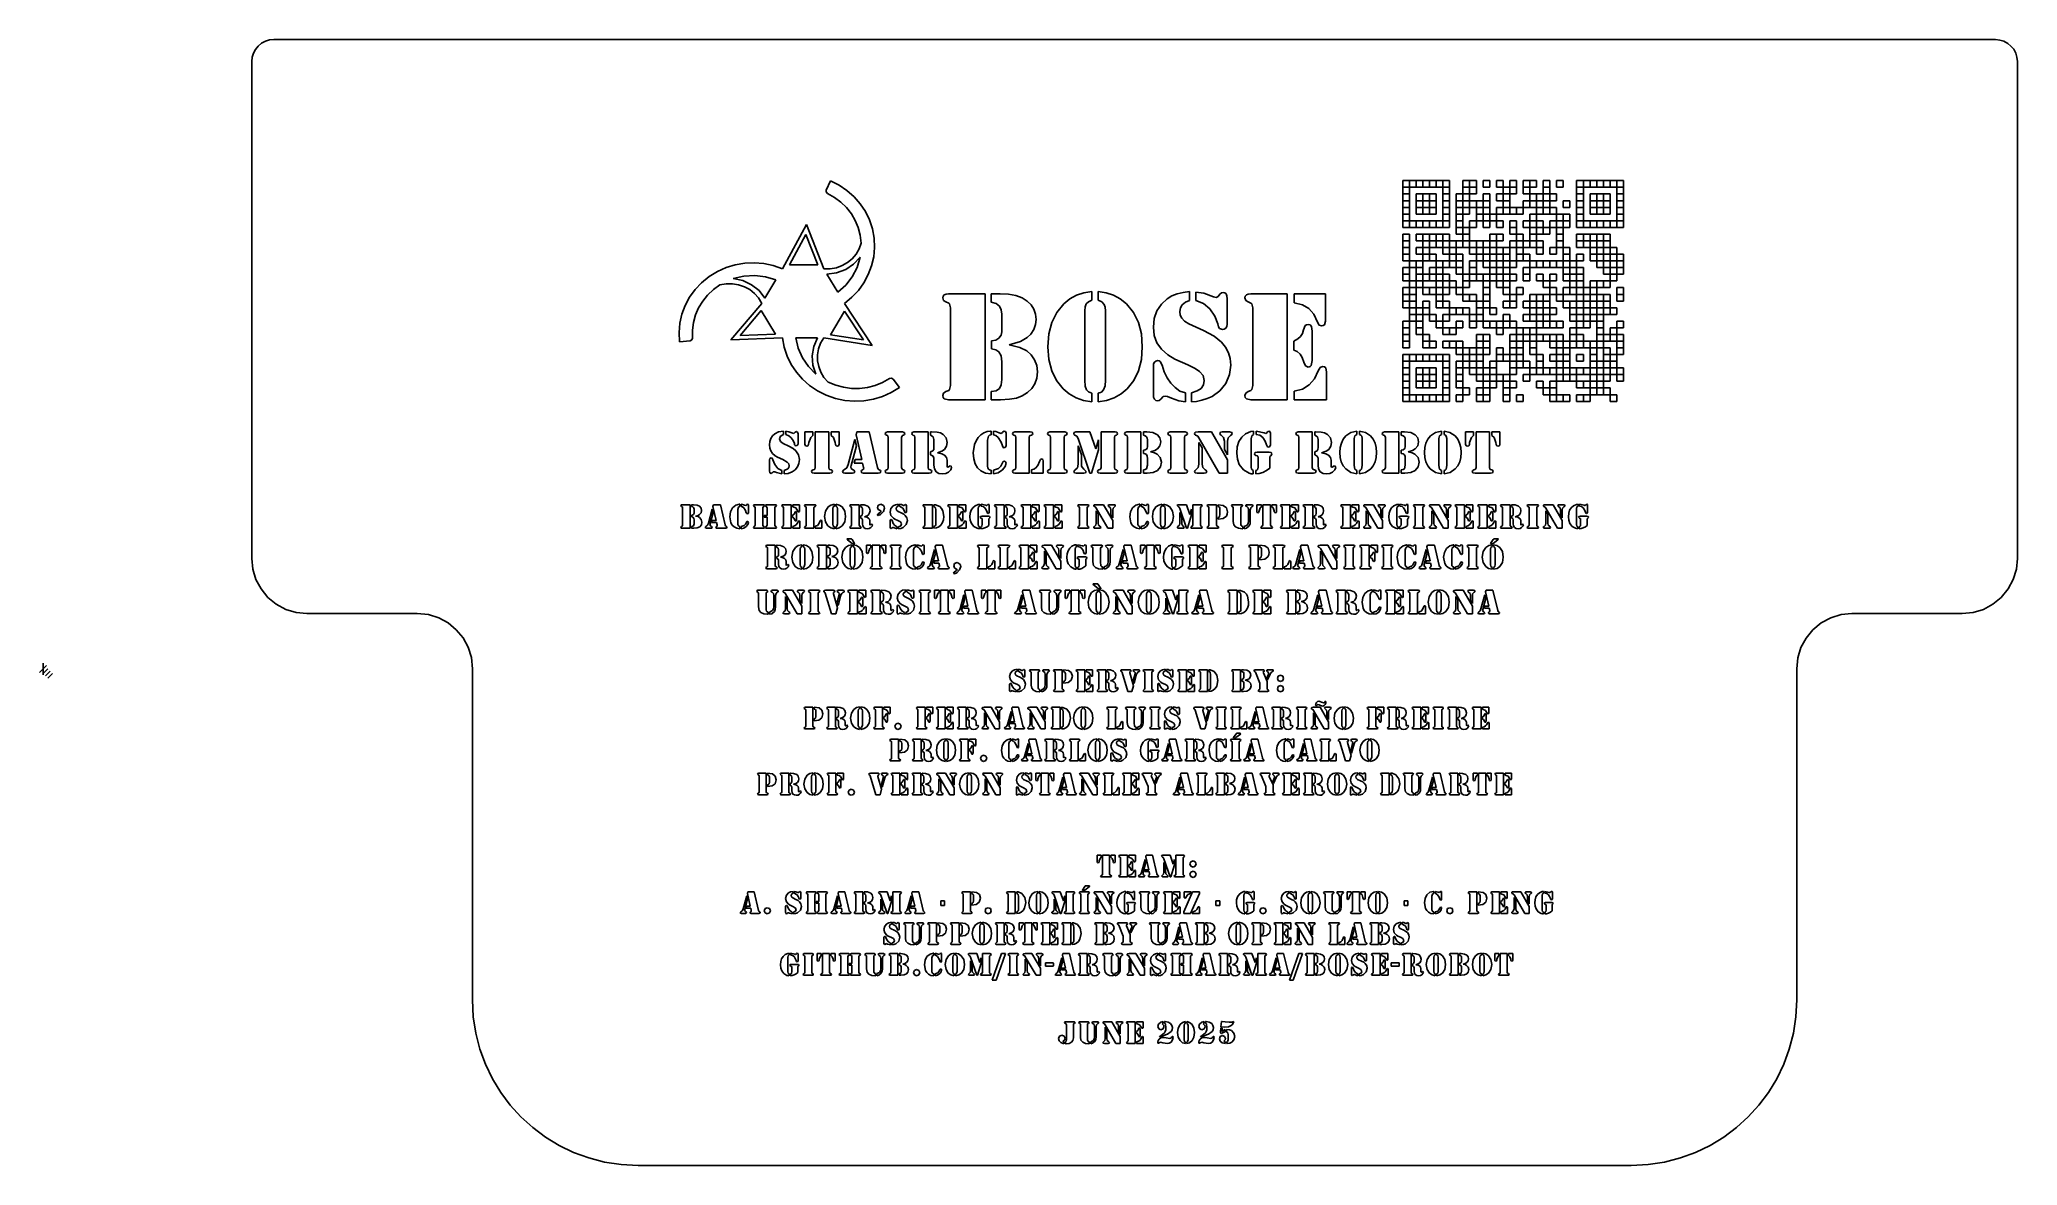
# Model space of a CAD drawing. Extents: x -1 to 447, y 185 to 440.
import ezdxf

# ---------------------------------------------------------------- set-up
doc = ezdxf.new("R2010")
doc.units = 0

msp = doc.modelspace()

# ---------------------------------------------------------------- linework, layer by layer
at = {"layer": 'Layer 1'}
for p, q in [((0.793749, 297.793749), (-0.793749, 296.206251)), ((0, 298.322915), (0, 295.677085)), ((1.058332, 297), (0, 295.941668)), ((1.587498, 296.470834), (0.529166, 295.412502)), ((2.116664, 295.941668), (1.058332, 294.883336))]:
    msp.add_line(p, q, dxfattribs=at)
at = {"layer": 'Visible'}
for p, q in [((50.366284, 439.145894), (49.505596, 438.686578)), ((51.299469, 439.429527), (50.366284, 439.145894)), ((52.279484, 439.526629), (51.299469, 439.429527)), ((442.279589, 439.526629), (52.279484, 439.526629)), ((443.285004, 439.425029), (442.279589, 439.526629)), ((444.224274, 439.133458), (443.285004, 439.425029)), ((445.073585, 438.672555), (444.224274, 439.133458)), ((47.376497, 435.506555), (47.279659, 434.526539)), ((47.66013, 436.440003), (47.376497, 435.506555)), ((48.11971, 437.300427), (47.66013, 436.440003)), ((48.744126, 438.062162), (48.11971, 437.300427)), ((49.505596, 438.686578), (48.744126, 438.062162)), ((445.814418, 438.062162), (445.073585, 438.672555)), ((446.425604, 437.322123), (445.814418, 438.062162)), ((446.885979, 436.472812), (446.425604, 437.322123)), ((447.17702, 435.534071), (446.885979, 436.472812)), ((447.277562, 434.526539), (447.17702, 435.534071)), ((47.279659, 434.526539), (47.279659, 322.026721)), ((447.277562, 322.026721), (447.277562, 434.526539)), ((177.393641, 405.432728), (177.379883, 405.003045)), ((177.379883, 405.003045), (177.678068, 404.683958)), ((178.357517, 407.554419), (177.393377, 405.432728)), ((179.286997, 403.790197), (177.678068, 404.683958)), ((180.326544, 406.566466), (178.357252, 407.554419)), ((180.737441, 402.711227), (179.286997, 403.790197)), ((182.120152, 405.353088), (180.326544, 406.566466)), ((183.721408, 403.935982), (182.120152, 405.353088)), ((185.113908, 402.336842), (183.721408, 403.935982)), ((308.027529, 407.579554), (309.543589, 407.579554)), ((308.027529, 406.064552), (308.027529, 407.579554)), ((308.027529, 406.064552), (309.543589, 406.064552)), ((308.027529, 404.549285), (308.027529, 406.064552)), ((309.543589, 406.064552), (308.027529, 406.064552)), ((308.027529, 404.549285), (309.543589, 404.549285)), ((308.027529, 403.034018), (308.027529, 404.549285)), ((309.543589, 404.549285), (308.027529, 404.549285)), ((309.543589, 407.579554), (311.05965, 407.579554)), ((309.543589, 406.064552), (309.543589, 407.579554)), ((309.543589, 407.579554), (309.543589, 406.064552)), ((309.543589, 406.064552), (309.543589, 404.549285)), ((311.05965, 406.064552), (309.543589, 406.064552)), ((309.543589, 404.549285), (309.543589, 403.034018)), ((311.05965, 407.579554), (312.573065, 407.579554)), ((311.05965, 406.064552), (311.05965, 407.579554)), ((311.05965, 407.579554), (311.05965, 406.064552)), ((312.573065, 406.064552), (311.05965, 406.064552)), ((311.05965, 404.549285), (312.573065, 404.549285)), ((311.05965, 403.034018), (311.05965, 404.549285)), ((312.573065, 407.579554), (314.089125, 407.579554)), ((312.573065, 406.064552), (312.573065, 407.579554)), ((312.573065, 407.579554), (312.573065, 406.064552)), ((314.089125, 406.064552), (312.573065, 406.064552)), ((312.573065, 404.549285), (314.089125, 404.549285)), ((312.573065, 403.034018), (312.573065, 404.549285)), ((312.573065, 404.549285), (312.573065, 403.034018)), ((314.089125, 407.579554), (315.605186, 407.579554)), ((314.089125, 406.064552), (314.089125, 407.579554)), ((314.089125, 407.579554), (314.089125, 406.064552)), ((315.605186, 406.064552), (314.089125, 406.064552)), ((314.089125, 404.549285), (315.605186, 404.549285)), ((314.089125, 403.034018), (314.089125, 404.549285)), ((314.089125, 404.549285), (314.089125, 403.034018)), ((315.605186, 407.579554), (317.1186, 407.579554)), ((315.605186, 406.064552), (315.605186, 407.579554)), ((315.605186, 407.579554), (315.605186, 406.064552)), ((317.1186, 406.064552), (315.605186, 406.064552)), ((315.605186, 404.549285), (315.605186, 403.034018)), ((317.1186, 407.579554), (318.634661, 407.579554)), ((317.1186, 406.064552), (317.1186, 407.579554)), ((317.1186, 407.579554), (317.1186, 406.064552)), ((317.1186, 406.064552), (318.634661, 406.064552)), ((317.1186, 404.549285), (317.1186, 406.064552)), ((318.634661, 406.064552), (317.1186, 406.064552)), ((317.1186, 404.549285), (318.634661, 404.549285)), ((317.1186, 403.034018), (317.1186, 404.549285)), ((318.634661, 404.549285), (317.1186, 404.549285)), ((318.634661, 407.579554), (318.634661, 406.064552)), ((318.634661, 406.064552), (318.634661, 404.549285)), ((318.634661, 404.549285), (318.634661, 403.034018)), ((320.150722, 404.549285), (321.664136, 404.549285)), ((320.150722, 403.034018), (320.150722, 404.549285)), ((321.664136, 407.579554), (323.180197, 407.579554)), ((321.664136, 406.064552), (321.664136, 407.579554)), ((321.664136, 406.064552), (323.180197, 406.064552)), ((321.664136, 404.549285), (321.664136, 406.064552)), ((323.180197, 406.064552), (321.664136, 406.064552)), ((321.664136, 404.549285), (323.180197, 404.549285)), ((321.664136, 403.034018), (321.664136, 404.549285)), ((321.664136, 404.549285), (321.664136, 403.034018)), ((323.180197, 404.549285), (321.664136, 404.549285)), ((323.180197, 407.579554), (324.696258, 407.579554)), ((323.180197, 406.064552), (323.180197, 407.579554)), ((323.180197, 407.579554), (323.180197, 406.064552)), ((323.180197, 406.064552), (324.696258, 406.064552)), ((323.180197, 404.549285), (323.180197, 406.064552)), ((323.180197, 406.064552), (323.180197, 404.549285)), ((324.696258, 406.064552), (323.180197, 406.064552)), ((323.180197, 404.549285), (323.180197, 403.034018)), ((324.696258, 404.549285), (323.180197, 404.549285)), ((324.696258, 407.579554), (324.696258, 406.064552)), ((324.696258, 406.064552), (324.696258, 404.549285)), ((326.209672, 407.579554), (327.725733, 407.579554)), ((326.209672, 406.064552), (326.209672, 407.579554)), ((327.725733, 406.064552), (326.209672, 406.064552)), ((326.209672, 404.549285), (327.725733, 404.549285)), ((326.209672, 403.034018), (326.209672, 404.549285)), ((327.725733, 407.579554), (327.725733, 406.064552)), ((327.725733, 404.549285), (327.725733, 403.034018)), ((329.241794, 407.579554), (330.755208, 407.579554)), ((329.241794, 406.064552), (329.241794, 407.579554)), ((330.755208, 406.064552), (329.241794, 406.064552)), ((329.241794, 404.549285), (330.755208, 404.549285)), ((329.241794, 403.034018), (329.241794, 404.549285)), ((330.755208, 407.579554), (330.755208, 406.064552)), ((330.755208, 406.064552), (332.271269, 406.064552)), ((330.755208, 404.549285), (330.755208, 406.064552)), ((330.755208, 404.549285), (332.271269, 404.549285)), ((330.755208, 403.034018), (330.755208, 404.549285)), ((330.755208, 404.549285), (330.755208, 403.034018)), ((332.271269, 404.549285), (330.755208, 404.549285)), ((332.271269, 407.579554), (333.784684, 407.579554)), ((332.271269, 406.064552), (332.271269, 407.579554)), ((332.271269, 406.064552), (333.784684, 406.064552)), ((332.271269, 404.549285), (332.271269, 406.064552)), ((332.271269, 406.064552), (332.271269, 404.549285)), ((333.784684, 406.064552), (332.271269, 406.064552)), ((332.271269, 404.549285), (332.271269, 403.034018)), ((333.784684, 404.549285), (332.271269, 404.549285)), ((333.784684, 407.579554), (333.784684, 406.064552)), ((333.784684, 406.064552), (333.784684, 404.549285)), ((335.300744, 407.579554), (336.816805, 407.579554)), ((335.300744, 406.064552), (335.300744, 407.579554)), ((335.300744, 406.064552), (336.816805, 406.064552)), ((335.300744, 404.549285), (335.300744, 406.064552)), ((336.816805, 406.064552), (335.300744, 406.064552)), ((336.816805, 404.549285), (335.300744, 404.549285)), ((336.816805, 407.579554), (338.33022, 407.579554)), ((336.816805, 406.064552), (336.816805, 407.579554)), ((336.816805, 407.579554), (336.816805, 406.064552)), ((336.816805, 406.064552), (336.816805, 404.549285)), ((338.33022, 406.064552), (336.816805, 406.064552)), ((336.816805, 404.549285), (338.33022, 404.549285)), ((336.816805, 403.034018), (336.816805, 404.549285)), ((338.33022, 407.579554), (338.33022, 406.064552)), ((338.33022, 404.549285), (339.84628, 404.549285)), ((338.33022, 403.034018), (338.33022, 404.549285)), ((338.33022, 404.549285), (338.33022, 403.034018)), ((339.84628, 407.579554), (341.362341, 407.579554)), ((339.84628, 406.064552), (339.84628, 407.579554)), ((339.84628, 406.064552), (341.362341, 406.064552)), ((339.84628, 404.549285), (339.84628, 406.064552)), ((341.362341, 406.064552), (339.84628, 406.064552)), ((339.84628, 404.549285), (341.362341, 404.549285)), ((339.84628, 403.034018), (339.84628, 404.549285)), ((339.84628, 404.549285), (339.84628, 403.034018)), ((341.362341, 404.549285), (339.84628, 404.549285)), ((341.362341, 407.579554), (341.362341, 406.064552)), ((341.362341, 406.064552), (341.362341, 404.549285)), ((341.362341, 404.549285), (342.875756, 404.549285)), ((341.362341, 403.034018), (341.362341, 404.549285)), ((341.362341, 404.549285), (341.362341, 403.034018)), ((342.875756, 407.579554), (344.391816, 407.579554)), ((342.875756, 406.064552), (342.875756, 407.579554)), ((344.391816, 406.064552), (342.875756, 406.064552)), ((342.875756, 404.549285), (342.875756, 403.034018)), ((344.391816, 407.579554), (344.391816, 406.064552)), ((347.421291, 407.579554), (348.937352, 407.579554)), ((347.421291, 406.064552), (347.421291, 407.579554)), ((347.421291, 406.064552), (348.937352, 406.064552)), ((347.421291, 404.549285), (347.421291, 406.064552)), ((348.937352, 406.064552), (347.421291, 406.064552)), ((347.421291, 404.549285), (348.937352, 404.549285)), ((347.421291, 403.034018), (347.421291, 404.549285)), ((348.937352, 404.549285), (347.421291, 404.549285)), ((348.937352, 407.579554), (350.453413, 407.579554)), ((348.937352, 406.064552), (348.937352, 407.579554)), ((348.937352, 407.579554), (348.937352, 406.064552)), ((348.937352, 406.064552), (348.937352, 404.549285)), ((350.453413, 406.064552), (348.937352, 406.064552)), ((348.937352, 404.549285), (348.937352, 403.034018)), ((350.453413, 407.579554), (351.966827, 407.579554)), ((350.453413, 406.064552), (350.453413, 407.579554)), ((350.453413, 407.579554), (350.453413, 406.064552)), ((351.966827, 406.064552), (350.453413, 406.064552)), ((350.453413, 404.549285), (351.966827, 404.549285)), ((350.453413, 403.034018), (350.453413, 404.549285)), ((351.966827, 407.579554), (353.482888, 407.579554)), ((351.966827, 406.064552), (351.966827, 407.579554)), ((351.966827, 407.579554), (351.966827, 406.064552)), ((353.482888, 406.064552), (351.966827, 406.064552)), ((351.966827, 404.549285), (353.482888, 404.549285)), ((351.966827, 403.034018), (351.966827, 404.549285)), ((351.966827, 404.549285), (351.966827, 403.034018)), ((353.482888, 407.579554), (354.998949, 407.579554)), ((353.482888, 406.064552), (353.482888, 407.579554)), ((353.482888, 407.579554), (353.482888, 406.064552)), ((354.998949, 406.064552), (353.482888, 406.064552)), ((353.482888, 404.549285), (354.998949, 404.549285)), ((353.482888, 403.034018), (353.482888, 404.549285)), ((353.482888, 404.549285), (353.482888, 403.034018)), ((354.998949, 407.579554), (356.512363, 407.579554)), ((354.998949, 406.064552), (354.998949, 407.579554)), ((354.998949, 407.579554), (354.998949, 406.064552)), ((356.512363, 406.064552), (354.998949, 406.064552)), ((354.998949, 404.549285), (354.998949, 403.034018)), ((356.512363, 407.579554), (358.028424, 407.579554)), ((356.512363, 406.064552), (356.512363, 407.579554)), ((356.512363, 407.579554), (356.512363, 406.064552)), ((356.512363, 406.064552), (358.028424, 406.064552)), ((356.512363, 404.549285), (356.512363, 406.064552)), ((358.028424, 406.064552), (356.512363, 406.064552)), ((356.512363, 404.549285), (358.028424, 404.549285)), ((356.512363, 403.034018), (356.512363, 404.549285)), ((358.028424, 404.549285), (356.512363, 404.549285)), ((358.028424, 407.579554), (358.028424, 406.064552)), ((358.028424, 406.064552), (358.028424, 404.549285)), ((358.028424, 404.549285), (358.028424, 403.034018)), ((182.016171, 401.466364), (180.737441, 402.711227)), ((183.109428, 400.075716), (182.016171, 401.466364)), ((184.003983, 398.558332), (183.109428, 400.075716)), ((186.280719, 400.57763), (185.113908, 402.336842)), ((187.205437, 398.680305), (186.280719, 400.57763)), ((308.027529, 403.034283), (309.543589, 403.034283)), ((308.027529, 401.519016), (308.027529, 403.034283)), ((309.543589, 403.034018), (308.027529, 403.034018)), ((308.027529, 401.519016), (309.543589, 401.519016)), ((308.027529, 400.003749), (308.027529, 401.519016)), ((309.543589, 401.519016), (308.027529, 401.519016)), ((308.027529, 400.003749), (309.543589, 400.003749)), ((308.027529, 398.488747), (308.027529, 400.003749)), ((309.543589, 400.003749), (308.027529, 400.003749)), ((309.543589, 403.034283), (309.543589, 401.519016)), ((309.543589, 401.519016), (309.543589, 400.003749)), ((309.543589, 400.003749), (309.543589, 398.488747)), ((311.05965, 403.034283), (312.573065, 403.034283)), ((311.05965, 401.519016), (311.05965, 403.034283)), ((312.573065, 403.034018), (311.05965, 403.034018)), ((311.05965, 401.519016), (312.573065, 401.519016)), ((311.05965, 400.003749), (311.05965, 401.519016)), ((312.573065, 401.519016), (311.05965, 401.519016)), ((312.573065, 400.003749), (311.05965, 400.003749)), ((312.573065, 403.034283), (314.089125, 403.034283)), ((312.573065, 401.519016), (312.573065, 403.034283)), ((312.573065, 403.034283), (312.573065, 401.519016)), ((314.089125, 403.034018), (312.573065, 403.034018)), ((312.573065, 401.519016), (314.089125, 401.519016)), ((312.573065, 400.003749), (312.573065, 401.519016)), ((312.573065, 401.519016), (312.573065, 400.003749)), ((314.089125, 401.519016), (312.573065, 401.519016)), ((314.089125, 400.003749), (312.573065, 400.003749)), ((314.089125, 403.034283), (315.605186, 403.034283)), ((314.089125, 401.519016), (314.089125, 403.034283)), ((314.089125, 403.034283), (314.089125, 401.519016)), ((315.605186, 403.034018), (314.089125, 403.034018)), ((314.089125, 401.519016), (315.605186, 401.519016)), ((314.089125, 400.003749), (314.089125, 401.519016)), ((314.089125, 401.519016), (314.089125, 400.003749)), ((315.605186, 401.519016), (314.089125, 401.519016)), ((315.605186, 400.003749), (314.089125, 400.003749)), ((315.605186, 403.034283), (315.605186, 401.519016)), ((315.605186, 401.519016), (315.605186, 400.003749)), ((317.1186, 403.034283), (318.634661, 403.034283)), ((317.1186, 401.519016), (317.1186, 403.034283)), ((318.634661, 403.034018), (317.1186, 403.034018)), ((317.1186, 401.519016), (318.634661, 401.519016)), ((317.1186, 400.003749), (317.1186, 401.519016)), ((318.634661, 401.519016), (317.1186, 401.519016)), ((317.1186, 400.003749), (318.634661, 400.003749)), ((317.1186, 398.488747), (317.1186, 400.003749)), ((318.634661, 400.003749), (317.1186, 400.003749)), ((318.634661, 403.034283), (318.634661, 401.519016)), ((318.634661, 401.519016), (318.634661, 400.003749)), ((318.634661, 400.003749), (318.634661, 398.488747)), ((320.150722, 403.034283), (321.664136, 403.034283)), ((320.150722, 401.519016), (320.150722, 403.034283)), ((321.664136, 403.034018), (320.150722, 403.034018)), ((320.150722, 401.519016), (321.664136, 401.519016)), ((320.150722, 400.003749), (320.150722, 401.519016)), ((321.664136, 401.519016), (320.150722, 401.519016)), ((320.150722, 400.003749), (321.664136, 400.003749)), ((320.150722, 398.488747), (320.150722, 400.003749)), ((321.664136, 400.003749), (320.150722, 400.003749)), ((321.664136, 403.034283), (321.664136, 401.519016)), ((323.180197, 403.034018), (321.664136, 403.034018)), ((321.664136, 401.519016), (323.180197, 401.519016)), ((321.664136, 400.003749), (321.664136, 401.519016)), ((321.664136, 401.519016), (321.664136, 400.003749)), ((321.664136, 400.003749), (321.664136, 398.488747)), ((323.180197, 400.003749), (321.664136, 400.003749)), ((323.180197, 403.034283), (324.696258, 403.034283)), ((323.180197, 401.519016), (323.180197, 403.034283)), ((323.180197, 401.519016), (323.180197, 400.003749)), ((324.696258, 401.519016), (323.180197, 401.519016)), ((324.696258, 403.034283), (326.209672, 403.034283)), ((324.696258, 401.519016), (324.696258, 403.034283)), ((324.696258, 403.034283), (324.696258, 401.519016)), ((324.696258, 401.519016), (326.209672, 401.519016)), ((324.696258, 400.003749), (324.696258, 401.519016)), ((326.209672, 401.519016), (324.696258, 401.519016)), ((324.696258, 400.003749), (326.209672, 400.003749)), ((324.696258, 398.488747), (324.696258, 400.003749)), ((326.209672, 400.003749), (324.696258, 400.003749)), ((326.209672, 403.034283), (327.725733, 403.034283)), ((326.209672, 401.519016), (326.209672, 403.034283)), ((326.209672, 403.034283), (326.209672, 401.519016)), ((327.725733, 403.034018), (326.209672, 403.034018)), ((326.209672, 401.519016), (327.725733, 401.519016)), ((326.209672, 400.003749), (326.209672, 401.519016)), ((326.209672, 401.519016), (326.209672, 400.003749)), ((327.725733, 401.519016), (326.209672, 401.519016)), ((326.209672, 400.003749), (326.209672, 398.488747)), ((327.725733, 400.003749), (326.209672, 400.003749)), ((327.725733, 403.034283), (327.725733, 401.519016)), ((327.725733, 401.519016), (327.725733, 400.003749)), ((327.725733, 400.003749), (329.241794, 400.003749)), ((327.725733, 398.488747), (327.725733, 400.003749)), ((330.755208, 403.034018), (329.241794, 403.034018)), ((329.241794, 401.519016), (330.755208, 401.519016)), ((329.241794, 400.003749), (329.241794, 401.519016)), ((329.241794, 400.003749), (329.241794, 398.488747)), ((330.755208, 400.003749), (329.241794, 400.003749)), ((330.755208, 403.034283), (332.271269, 403.034283)), ((330.755208, 401.519016), (330.755208, 403.034283)), ((332.271269, 403.034018), (330.755208, 403.034018)), ((330.755208, 401.519016), (332.271269, 401.519016)), ((330.755208, 400.003749), (330.755208, 401.519016)), ((330.755208, 401.519016), (330.755208, 400.003749)), ((332.271269, 401.519016), (330.755208, 401.519016)), ((332.271269, 400.003749), (330.755208, 400.003749)), ((332.271269, 403.034283), (332.271269, 401.519016)), ((332.271269, 401.519016), (333.784684, 401.519016)), ((332.271269, 400.003749), (332.271269, 401.519016)), ((332.271269, 401.519016), (332.271269, 400.003749)), ((333.784684, 400.003749), (332.271269, 400.003749)), ((333.784684, 401.519016), (335.300744, 401.519016)), ((333.784684, 400.003749), (333.784684, 401.519016)), ((333.784684, 401.519016), (333.784684, 400.003749)), ((335.300744, 400.003749), (333.784684, 400.003749)), ((335.300744, 403.034283), (336.816805, 403.034283)), ((335.300744, 401.519016), (335.300744, 403.034283)), ((335.300744, 401.519016), (335.300744, 400.003749)), ((336.816805, 401.519016), (335.300744, 401.519016)), ((336.816805, 403.034283), (338.33022, 403.034283)), ((336.816805, 401.519016), (336.816805, 403.034283)), ((336.816805, 403.034283), (336.816805, 401.519016)), ((338.33022, 403.034018), (336.816805, 403.034018)), ((338.33022, 401.519016), (336.816805, 401.519016)), ((336.816805, 400.003749), (338.33022, 400.003749)), ((336.816805, 398.488747), (336.816805, 400.003749)), ((338.33022, 403.034283), (338.33022, 401.519016)), ((339.84628, 403.034018), (338.33022, 403.034018)), ((338.33022, 401.519016), (339.84628, 401.519016)), ((338.33022, 400.003749), (338.33022, 401.519016)), ((338.33022, 400.003749), (338.33022, 398.488747)), ((339.84628, 400.003749), (338.33022, 400.003749)), ((339.84628, 403.034283), (341.362341, 403.034283)), ((339.84628, 401.519016), (339.84628, 403.034283)), ((341.362341, 403.034018), (339.84628, 403.034018)), ((339.84628, 401.519016), (341.362341, 401.519016)), ((339.84628, 400.003749), (339.84628, 401.519016)), ((339.84628, 401.519016), (339.84628, 400.003749)), ((341.362341, 401.519016), (339.84628, 401.519016)), ((341.362341, 400.003749), (339.84628, 400.003749)), ((341.362341, 403.034283), (341.362341, 401.519016)), ((342.875756, 403.034018), (341.362341, 403.034018)), ((341.362341, 401.519016), (342.875756, 401.519016)), ((341.362341, 400.003749), (341.362341, 401.519016)), ((341.362341, 401.519016), (341.362341, 400.003749)), ((342.875756, 400.003749), (341.362341, 400.003749)), ((342.875756, 401.519016), (342.875756, 400.003749)), ((342.875756, 400.003749), (344.391816, 400.003749)), ((342.875756, 398.488747), (342.875756, 400.003749)), ((344.391816, 403.034283), (345.907877, 403.034283)), ((344.391816, 401.519016), (344.391816, 403.034283)), ((345.907877, 401.519016), (344.391816, 401.519016)), ((344.391816, 400.003749), (345.907877, 400.003749)), ((344.391816, 398.488747), (344.391816, 400.003749)), ((344.391816, 400.003749), (344.391816, 398.488747)), ((345.907877, 403.034283), (345.907877, 401.519016)), ((345.907877, 400.003749), (345.907877, 398.488747)), ((347.421291, 403.034283), (348.937352, 403.034283)), ((347.421291, 401.519016), (347.421291, 403.034283)), ((348.937352, 403.034018), (347.421291, 403.034018)), ((347.421291, 401.519016), (348.937352, 401.519016)), ((347.421291, 400.003749), (347.421291, 401.519016)), ((348.937352, 401.519016), (347.421291, 401.519016)), ((347.421291, 400.003749), (348.937352, 400.003749)), ((347.421291, 398.488747), (347.421291, 400.003749)), ((348.937352, 400.003749), (347.421291, 400.003749)), ((348.937352, 403.034283), (348.937352, 401.519016)), ((348.937352, 401.519016), (348.937352, 400.003749)), ((348.937352, 400.003749), (348.937352, 398.488747)), ((350.453413, 403.034283), (351.966827, 403.034283)), ((350.453413, 401.519016), (350.453413, 403.034283)), ((351.966827, 403.034018), (350.453413, 403.034018)), ((350.453413, 401.519016), (351.966827, 401.519016)), ((350.453413, 400.003749), (350.453413, 401.519016)), ((351.966827, 401.519016), (350.453413, 401.519016)), ((351.966827, 400.003749), (350.453413, 400.003749)), ((351.966827, 403.034283), (353.482888, 403.034283)), ((351.966827, 401.519016), (351.966827, 403.034283)), ((351.966827, 403.034283), (351.966827, 401.519016)), ((353.482888, 403.034018), (351.966827, 403.034018)), ((351.966827, 401.519016), (353.482888, 401.519016)), ((351.966827, 400.003749), (351.966827, 401.519016)), ((351.966827, 401.519016), (351.966827, 400.003749)), ((353.482888, 401.519016), (351.966827, 401.519016)), ((353.482888, 400.003749), (351.966827, 400.003749)), ((353.482888, 403.034283), (354.998949, 403.034283)), ((353.482888, 401.519016), (353.482888, 403.034283)), ((353.482888, 403.034283), (353.482888, 401.519016)), ((354.998949, 403.034018), (353.482888, 403.034018)), ((353.482888, 401.519016), (354.998949, 401.519016)), ((353.482888, 400.003749), (353.482888, 401.519016)), ((353.482888, 401.519016), (353.482888, 400.003749)), ((354.998949, 401.519016), (353.482888, 401.519016)), ((354.998949, 400.003749), (353.482888, 400.003749)), ((354.998949, 403.034283), (354.998949, 401.519016)), ((354.998949, 401.519016), (354.998949, 400.003749)), ((356.512363, 403.034283), (358.028424, 403.034283)), ((356.512363, 401.519016), (356.512363, 403.034283)), ((358.028424, 403.034018), (356.512363, 403.034018)), ((356.512363, 401.519016), (358.028424, 401.519016)), ((356.512363, 400.003749), (356.512363, 401.519016)), ((358.028424, 401.519016), (356.512363, 401.519016)), ((356.512363, 400.003749), (358.028424, 400.003749)), ((356.512363, 398.488747), (356.512363, 400.003749)), ((358.028424, 400.003749), (356.512363, 400.003749)), ((358.028424, 403.034283), (358.028424, 401.519016)), ((358.028424, 401.519016), (358.028424, 400.003749)), ((358.028424, 400.003749), (358.028424, 398.488747)), ((172.928803, 397.610596), (167.506968, 387.607242)), ((169.084677, 388.529049), (172.790691, 395.366668)), ((172.790691, 395.366668), (175.483881, 388.529049)), ((176.868973, 387.607242), (172.928803, 397.610596)), ((184.686342, 396.934057), (184.003983, 398.558332)), ((185.143013, 395.222735), (184.686342, 396.934057)), ((185.361029, 393.443678), (185.143013, 395.222735)), ((187.871392, 396.666564), (187.205437, 398.680305)), ((188.261652, 394.558367), (187.871392, 396.666564)), ((188.359548, 392.418949), (188.261652, 394.558367)), ((308.027529, 398.488747), (309.543589, 398.488747)), ((308.027529, 396.97348), (308.027529, 398.488747)), ((309.543589, 398.488747), (308.027529, 398.488747)), ((309.543589, 396.97348), (308.027529, 396.97348)), ((308.027529, 395.458478), (309.543589, 395.458478)), ((308.027529, 393.943211), (308.027529, 395.458478)), ((309.543589, 398.488747), (311.05965, 398.488747)), ((309.543589, 396.97348), (309.543589, 398.488747)), ((309.543589, 398.488747), (309.543589, 396.97348)), ((311.05965, 396.97348), (309.543589, 396.97348)), ((309.543589, 395.458478), (309.543589, 393.943211)), ((311.05965, 398.488747), (312.573065, 398.488747)), ((311.05965, 396.97348), (311.05965, 398.488747)), ((311.05965, 398.488747), (311.05965, 396.97348)), ((312.573065, 396.97348), (311.05965, 396.97348)), ((311.05965, 395.458478), (312.573065, 395.458478)), ((311.05965, 393.943211), (311.05965, 395.458478)), ((312.573065, 398.488747), (314.089125, 398.488747)), ((312.573065, 396.97348), (312.573065, 398.488747)), ((312.573065, 398.488747), (312.573065, 396.97348)), ((314.089125, 396.97348), (312.573065, 396.97348)), ((312.573065, 395.458478), (314.089125, 395.458478)), ((312.573065, 393.943211), (312.573065, 395.458478)), ((312.573065, 395.458478), (312.573065, 393.943211)), ((314.089125, 398.488747), (315.605186, 398.488747)), ((314.089125, 396.97348), (314.089125, 398.488747)), ((314.089125, 398.488747), (314.089125, 396.97348)), ((315.605186, 396.97348), (314.089125, 396.97348)), ((314.089125, 395.458478), (315.605186, 395.458478)), ((314.089125, 393.943211), (314.089125, 395.458478)), ((314.089125, 395.458478), (314.089125, 393.943211)), ((315.605186, 398.488747), (317.1186, 398.488747)), ((315.605186, 396.97348), (315.605186, 398.488747)), ((315.605186, 398.488747), (315.605186, 396.97348)), ((317.1186, 396.97348), (315.605186, 396.97348)), ((315.605186, 395.458478), (317.1186, 395.458478)), ((315.605186, 393.943211), (315.605186, 395.458478)), ((315.605186, 395.458478), (315.605186, 393.943211)), ((317.1186, 398.488747), (318.634661, 398.488747)), ((317.1186, 396.97348), (317.1186, 398.488747)), ((317.1186, 398.488747), (317.1186, 396.97348)), ((318.634661, 398.488747), (317.1186, 398.488747)), ((318.634661, 396.97348), (317.1186, 396.97348)), ((317.1186, 395.458478), (318.634661, 395.458478)), ((317.1186, 393.943211), (317.1186, 395.458478)), ((317.1186, 395.458478), (317.1186, 393.943211)), ((318.634661, 398.488747), (318.634661, 396.97348)), ((318.634661, 395.458478), (318.634661, 393.943211)), ((320.150722, 398.488747), (321.664136, 398.488747)), ((320.150722, 396.97348), (320.150722, 398.488747)), ((321.664136, 398.488747), (320.150722, 398.488747)), ((320.150722, 396.97348), (321.664136, 396.97348)), ((320.150722, 395.458478), (320.150722, 396.97348)), ((321.664136, 396.97348), (320.150722, 396.97348)), ((321.664136, 395.458478), (320.150722, 395.458478)), ((321.664136, 398.488747), (321.664136, 396.97348)), ((321.664136, 396.97348), (323.180197, 396.97348)), ((321.664136, 395.458478), (321.664136, 396.97348)), ((321.664136, 396.97348), (321.664136, 395.458478)), ((321.664136, 395.458478), (323.180197, 395.458478)), ((321.664136, 393.943211), (321.664136, 395.458478)), ((323.180197, 395.458478), (321.664136, 395.458478)), ((323.180197, 398.488747), (324.696258, 398.488747)), ((323.180197, 396.97348), (323.180197, 398.488747)), ((323.180197, 396.97348), (323.180197, 395.458478)), ((324.696258, 396.97348), (323.180197, 396.97348)), ((323.180197, 395.458478), (323.180197, 393.943211)), ((324.696258, 398.488747), (324.696258, 396.97348)), ((326.209672, 398.488747), (324.696258, 398.488747)), ((326.209672, 398.488747), (327.725733, 398.488747)), ((326.209672, 396.97348), (326.209672, 398.488747)), ((327.725733, 396.97348), (326.209672, 396.97348)), ((327.725733, 398.488747), (327.725733, 396.97348)), ((329.241794, 398.488747), (327.725733, 398.488747)), ((327.725733, 395.458478), (329.241794, 395.458478)), ((327.725733, 393.943211), (327.725733, 395.458478)), ((329.241794, 398.488747), (330.755208, 398.488747)), ((329.241794, 396.97348), (329.241794, 398.488747)), ((330.755208, 396.97348), (329.241794, 396.97348)), ((329.241794, 395.458478), (330.755208, 395.458478)), ((329.241794, 393.943211), (329.241794, 395.458478)), ((329.241794, 395.458478), (329.241794, 393.943211)), ((330.755208, 398.488747), (330.755208, 396.97348)), ((330.755208, 395.458478), (330.755208, 393.943211)), ((332.271269, 398.488747), (333.784684, 398.488747)), ((332.271269, 396.97348), (332.271269, 398.488747)), ((332.271269, 396.97348), (333.784684, 396.97348)), ((332.271269, 395.458478), (332.271269, 396.97348)), ((333.784684, 396.97348), (332.271269, 396.97348)), ((333.784684, 395.458478), (332.271269, 395.458478)), ((333.784684, 398.488747), (333.784684, 396.97348)), ((333.784684, 396.97348), (333.784684, 395.458478)), ((333.784684, 395.458478), (335.300744, 395.458478)), ((333.784684, 393.943211), (333.784684, 395.458478)), ((335.300744, 398.488747), (336.816805, 398.488747)), ((335.300744, 396.97348), (335.300744, 398.488747)), ((336.816805, 396.97348), (335.300744, 396.97348)), ((335.300744, 395.458478), (335.300744, 393.943211)), ((336.816805, 398.488747), (336.816805, 396.97348)), ((338.33022, 398.488747), (336.816805, 398.488747)), ((336.816805, 396.97348), (338.33022, 396.97348)), ((336.816805, 395.458478), (336.816805, 396.97348)), ((336.816805, 395.458478), (338.33022, 395.458478)), ((336.816805, 393.943211), (336.816805, 395.458478)), ((338.33022, 395.458478), (336.816805, 395.458478)), ((338.33022, 398.488747), (339.84628, 398.488747)), ((338.33022, 396.97348), (338.33022, 398.488747)), ((338.33022, 396.97348), (339.84628, 396.97348)), ((338.33022, 395.458478), (338.33022, 396.97348)), ((338.33022, 396.97348), (338.33022, 395.458478)), ((339.84628, 396.97348), (338.33022, 396.97348)), ((338.33022, 395.458478), (338.33022, 393.943211)), ((339.84628, 395.458478), (338.33022, 395.458478)), ((339.84628, 398.488747), (339.84628, 396.97348)), ((339.84628, 396.97348), (341.362341, 396.97348)), ((339.84628, 395.458478), (339.84628, 396.97348)), ((339.84628, 396.97348), (339.84628, 395.458478)), ((341.362341, 395.458478), (339.84628, 395.458478)), ((341.362341, 398.488747), (342.875756, 398.488747)), ((341.362341, 396.97348), (341.362341, 398.488747)), ((341.362341, 396.97348), (341.362341, 395.458478)), ((342.875756, 396.97348), (341.362341, 396.97348)), ((342.875756, 398.488747), (342.875756, 396.97348)), ((344.391816, 398.488747), (342.875756, 398.488747)), ((342.875756, 396.97348), (344.391816, 396.97348)), ((342.875756, 395.458478), (342.875756, 396.97348)), ((342.875756, 395.458478), (344.391816, 395.458478)), ((342.875756, 393.943211), (342.875756, 395.458478)), ((344.391816, 395.458478), (342.875756, 395.458478)), ((344.391816, 398.488747), (345.907877, 398.488747)), ((344.391816, 396.97348), (344.391816, 398.488747)), ((345.907877, 398.488747), (344.391816, 398.488747)), ((344.391816, 396.97348), (344.391816, 395.458478)), ((345.907877, 396.97348), (344.391816, 396.97348)), ((344.391816, 395.458478), (344.391816, 393.943211)), ((345.907877, 398.488747), (345.907877, 396.97348)), ((347.421291, 398.488747), (348.937352, 398.488747)), ((347.421291, 396.97348), (347.421291, 398.488747)), ((348.937352, 398.488747), (347.421291, 398.488747)), ((348.937352, 396.97348), (347.421291, 396.97348)), ((347.421291, 395.458478), (348.937352, 395.458478)), ((347.421291, 393.943211), (347.421291, 395.458478)), ((348.937352, 398.488747), (350.453413, 398.488747)), ((348.937352, 396.97348), (348.937352, 398.488747)), ((348.937352, 398.488747), (348.937352, 396.97348)), ((350.453413, 396.97348), (348.937352, 396.97348)), ((348.937352, 395.458478), (350.453413, 395.458478)), ((348.937352, 393.943211), (348.937352, 395.458478)), ((348.937352, 395.458478), (348.937352, 393.943211)), ((350.453413, 398.488747), (351.966827, 398.488747)), ((350.453413, 396.97348), (350.453413, 398.488747)), ((350.453413, 398.488747), (350.453413, 396.97348)), ((351.966827, 396.97348), (350.453413, 396.97348)), ((350.453413, 395.458478), (351.966827, 395.458478)), ((350.453413, 393.943211), (350.453413, 395.458478)), ((350.453413, 395.458478), (350.453413, 393.943211)), ((351.966827, 398.488747), (353.482888, 398.488747)), ((351.966827, 396.97348), (351.966827, 398.488747)), ((351.966827, 398.488747), (351.966827, 396.97348)), ((353.482888, 396.97348), (351.966827, 396.97348)), ((351.966827, 395.458478), (353.482888, 395.458478)), ((351.966827, 393.943211), (351.966827, 395.458478)), ((351.966827, 395.458478), (351.966827, 393.943211)), ((353.482888, 398.488747), (354.998949, 398.488747)), ((353.482888, 396.97348), (353.482888, 398.488747)), ((353.482888, 398.488747), (353.482888, 396.97348)), ((354.998949, 396.97348), (353.482888, 396.97348)), ((353.482888, 395.458478), (354.998949, 395.458478)), ((353.482888, 393.943211), (353.482888, 395.458478)), ((353.482888, 395.458478), (353.482888, 393.943211)), ((354.998949, 398.488747), (356.512363, 398.488747)), ((354.998949, 396.97348), (354.998949, 398.488747)), ((354.998949, 398.488747), (354.998949, 396.97348)), ((356.512363, 396.97348), (354.998949, 396.97348)), ((354.998949, 395.458478), (354.998949, 393.943211)), ((356.512363, 398.488747), (358.028424, 398.488747)), ((356.512363, 396.97348), (356.512363, 398.488747)), ((356.512363, 398.488747), (356.512363, 396.97348)), ((358.028424, 398.488747), (356.512363, 398.488747)), ((358.028424, 396.97348), (356.512363, 396.97348)), ((358.028424, 398.488747), (358.028424, 396.97348)), ((182.227837, 389.017999), (183.286963, 389.888212)), ((183.286963, 389.888212), (184.180195, 390.928023)), ((183.633302, 388.622182), (185.118142, 390.21312)), ((184.180195, 390.928023), (184.880546, 392.119441)), ((184.423611, 387.9258), (185.118142, 390.21312)), ((184.880546, 392.119441), (185.361029, 393.443678)), ((187.695974, 388.266848), (188.167461, 390.313397)), ((188.167461, 390.313397), (188.359548, 392.418949)), ((308.027529, 393.943211), (309.543589, 393.943211)), ((308.027529, 392.428209), (308.027529, 393.943211)), ((309.543589, 393.943211), (308.027529, 393.943211)), ((308.027529, 392.428209), (309.543589, 392.428209)), ((308.027529, 390.912942), (308.027529, 392.428209)), ((309.543589, 392.428209), (308.027529, 392.428209)), ((308.027529, 390.912942), (309.543589, 390.912942)), ((308.027529, 389.39794), (308.027529, 390.912942)), ((309.543589, 390.912942), (308.027529, 390.912942)), ((309.543589, 393.943211), (309.543589, 392.428209)), ((309.543589, 392.428209), (309.543589, 390.912942)), ((309.543589, 390.912942), (309.543589, 389.39794)), ((312.573065, 393.943211), (311.05965, 393.943211)), ((311.05965, 392.428209), (312.573065, 392.428209)), ((311.05965, 390.912942), (311.05965, 392.428209)), ((312.573065, 390.912942), (311.05965, 390.912942)), ((312.573065, 393.943211), (314.089125, 393.943211)), ((312.573065, 392.428209), (312.573065, 393.943211)), ((314.089125, 393.943211), (312.573065, 393.943211)), ((312.573065, 392.428209), (314.089125, 392.428209)), ((312.573065, 390.912942), (312.573065, 392.428209)), ((312.573065, 392.428209), (312.573065, 390.912942)), ((314.089125, 392.428209), (312.573065, 392.428209)), ((312.573065, 390.912942), (314.089125, 390.912942)), ((312.573065, 389.39794), (312.573065, 390.912942)), ((314.089125, 390.912942), (312.573065, 390.912942)), ((314.089125, 393.943211), (315.605186, 393.943211)), ((314.089125, 392.428209), (314.089125, 393.943211)), ((314.089125, 393.943211), (314.089125, 392.428209)), ((315.605186, 393.943211), (314.089125, 393.943211)), ((314.089125, 392.428209), (314.089125, 390.912942)), ((315.605186, 392.428209), (314.089125, 392.428209)), ((314.089125, 390.912942), (315.605186, 390.912942)), ((314.089125, 389.39794), (314.089125, 390.912942)), ((314.089125, 390.912942), (314.089125, 389.39794)), ((315.605186, 393.943211), (317.1186, 393.943211)), ((315.605186, 392.428209), (315.605186, 393.943211)), ((315.605186, 393.943211), (315.605186, 392.428209)), ((317.1186, 393.943211), (315.605186, 393.943211)), ((317.1186, 392.428209), (315.605186, 392.428209)), ((315.605186, 390.912942), (315.605186, 389.39794)), ((317.1186, 393.943211), (317.1186, 392.428209)), ((318.634661, 393.943211), (317.1186, 393.943211)), ((317.1186, 392.428209), (318.634661, 392.428209)), ((317.1186, 390.912942), (317.1186, 392.428209)), ((318.634661, 390.912942), (317.1186, 390.912942)), ((318.634661, 393.943211), (320.150722, 393.943211)), ((318.634661, 392.428209), (318.634661, 393.943211)), ((318.634661, 392.428209), (320.150722, 392.428209)), ((318.634661, 390.912942), (318.634661, 392.428209)), ((318.634661, 392.428209), (318.634661, 390.912942)), ((320.150722, 392.428209), (318.634661, 392.428209)), ((318.634661, 390.912942), (320.150722, 390.912942)), ((318.634661, 389.39794), (318.634661, 390.912942)), ((320.150722, 390.912942), (318.634661, 390.912942)), ((320.150722, 393.943211), (321.664136, 393.943211)), ((320.150722, 392.428209), (320.150722, 393.943211)), ((320.150722, 393.943211), (320.150722, 392.428209)), ((320.150722, 392.428209), (320.150722, 390.912942)), ((321.664136, 392.428209), (320.150722, 392.428209)), ((320.150722, 390.912942), (321.664136, 390.912942)), ((320.150722, 389.39794), (320.150722, 390.912942)), ((320.150722, 390.912942), (320.150722, 389.39794)), ((321.664136, 393.943211), (323.180197, 393.943211)), ((321.664136, 392.428209), (321.664136, 393.943211)), ((321.664136, 393.943211), (321.664136, 392.428209)), ((323.180197, 393.943211), (321.664136, 393.943211)), ((323.180197, 392.428209), (321.664136, 392.428209)), ((321.664136, 390.912942), (321.664136, 389.39794)), ((323.180197, 393.943211), (324.696258, 393.943211)), ((323.180197, 392.428209), (323.180197, 393.943211)), ((323.180197, 393.943211), (323.180197, 392.428209)), ((323.180197, 392.428209), (324.696258, 392.428209)), ((323.180197, 390.912942), (323.180197, 392.428209)), ((324.696258, 392.428209), (323.180197, 392.428209)), ((324.696258, 390.912942), (323.180197, 390.912942)), ((324.696258, 393.943211), (326.209672, 393.943211)), ((324.696258, 392.428209), (324.696258, 393.943211)), ((324.696258, 393.943211), (324.696258, 392.428209)), ((324.696258, 392.428209), (324.696258, 390.912942)), ((326.209672, 392.428209), (324.696258, 392.428209)), ((324.696258, 390.912942), (326.209672, 390.912942)), ((324.696258, 389.39794), (324.696258, 390.912942)), ((326.209672, 393.943211), (327.725733, 393.943211)), ((326.209672, 392.428209), (326.209672, 393.943211)), ((326.209672, 393.943211), (326.209672, 392.428209)), ((326.209672, 392.428209), (327.725733, 392.428209)), ((326.209672, 390.912942), (326.209672, 392.428209)), ((327.725733, 392.428209), (326.209672, 392.428209)), ((326.209672, 390.912942), (327.725733, 390.912942)), ((326.209672, 389.39794), (326.209672, 390.912942)), ((326.209672, 390.912942), (326.209672, 389.39794)), ((327.725733, 390.912942), (326.209672, 390.912942)), ((327.725733, 393.943211), (329.241794, 393.943211)), ((327.725733, 392.428209), (327.725733, 393.943211)), ((327.725733, 393.943211), (327.725733, 392.428209)), ((329.241794, 393.943211), (327.725733, 393.943211)), ((327.725733, 392.428209), (329.241794, 392.428209)), ((327.725733, 390.912942), (327.725733, 392.428209)), ((327.725733, 392.428209), (327.725733, 390.912942)), ((329.241794, 392.428209), (327.725733, 392.428209)), ((327.725733, 390.912942), (329.241794, 390.912942)), ((327.725733, 389.39794), (327.725733, 390.912942)), ((327.725733, 390.912942), (327.725733, 389.39794)), ((329.241794, 390.912942), (327.725733, 390.912942)), ((329.241794, 393.943211), (329.241794, 392.428209)), ((330.755208, 393.943211), (329.241794, 393.943211)), ((329.241794, 392.428209), (330.755208, 392.428209)), ((329.241794, 390.912942), (329.241794, 392.428209)), ((329.241794, 392.428209), (329.241794, 390.912942)), ((329.241794, 390.912942), (329.241794, 389.39794)), ((330.755208, 390.912942), (329.241794, 390.912942)), ((330.755208, 392.428209), (332.271269, 392.428209)), ((330.755208, 390.912942), (330.755208, 392.428209)), ((330.755208, 392.428209), (330.755208, 390.912942)), ((330.755208, 390.912942), (332.271269, 390.912942)), ((330.755208, 389.39794), (330.755208, 390.912942)), ((332.271269, 390.912942), (330.755208, 390.912942)), ((332.271269, 393.943211), (333.784684, 393.943211)), ((332.271269, 392.428209), (332.271269, 393.943211)), ((332.271269, 392.428209), (332.271269, 390.912942)), ((333.784684, 392.428209), (332.271269, 392.428209)), ((332.271269, 390.912942), (332.271269, 389.39794)), ((333.784684, 393.943211), (335.300744, 393.943211)), ((333.784684, 392.428209), (333.784684, 393.943211)), ((333.784684, 393.943211), (333.784684, 392.428209)), ((335.300744, 393.943211), (333.784684, 393.943211)), ((333.784684, 392.428209), (335.300744, 392.428209)), ((333.784684, 390.912942), (333.784684, 392.428209)), ((335.300744, 392.428209), (333.784684, 392.428209)), ((333.784684, 390.912942), (335.300744, 390.912942)), ((333.784684, 389.39794), (333.784684, 390.912942)), ((335.300744, 390.912942), (333.784684, 390.912942)), ((335.300744, 393.943211), (336.816805, 393.943211)), ((335.300744, 392.428209), (335.300744, 393.943211)), ((335.300744, 393.943211), (335.300744, 392.428209)), ((335.300744, 392.428209), (335.300744, 390.912942)), ((336.816805, 392.428209), (335.300744, 392.428209)), ((335.300744, 390.912942), (336.816805, 390.912942)), ((335.300744, 389.39794), (335.300744, 390.912942)), ((335.300744, 390.912942), (335.300744, 389.39794)), ((336.816805, 393.943211), (338.33022, 393.943211)), ((336.816805, 392.428209), (336.816805, 393.943211)), ((336.816805, 393.943211), (336.816805, 392.428209)), ((338.33022, 393.943211), (336.816805, 393.943211)), ((338.33022, 392.428209), (336.816805, 392.428209)), ((336.816805, 390.912942), (336.816805, 389.39794)), ((338.33022, 393.943211), (339.84628, 393.943211)), ((338.33022, 392.428209), (338.33022, 393.943211)), ((338.33022, 393.943211), (338.33022, 392.428209)), ((338.33022, 392.428209), (339.84628, 392.428209)), ((338.33022, 390.912942), (338.33022, 392.428209)), ((339.84628, 392.428209), (338.33022, 392.428209)), ((339.84628, 390.912942), (338.33022, 390.912942)), ((339.84628, 393.943211), (339.84628, 392.428209)), ((339.84628, 392.428209), (339.84628, 390.912942)), ((341.362341, 392.428209), (342.875756, 392.428209)), ((341.362341, 390.912942), (341.362341, 392.428209)), ((342.875756, 390.912942), (341.362341, 390.912942)), ((342.875756, 393.943211), (344.391816, 393.943211)), ((342.875756, 392.428209), (342.875756, 393.943211)), ((344.391816, 393.943211), (342.875756, 393.943211)), ((342.875756, 392.428209), (342.875756, 390.912942)), ((344.391816, 392.428209), (342.875756, 392.428209)), ((344.391816, 393.943211), (344.391816, 392.428209)), ((344.391816, 392.428209), (345.907877, 392.428209)), ((344.391816, 390.912942), (344.391816, 392.428209)), ((344.391816, 390.912942), (345.907877, 390.912942)), ((344.391816, 389.39794), (344.391816, 390.912942)), ((345.907877, 390.912942), (344.391816, 390.912942)), ((345.907877, 392.428209), (345.907877, 390.912942)), ((345.907877, 390.912942), (345.907877, 389.39794)), ((347.421291, 393.943211), (348.937352, 393.943211)), ((347.421291, 392.428209), (347.421291, 393.943211)), ((348.937352, 393.943211), (347.421291, 393.943211)), ((348.937352, 392.428209), (347.421291, 392.428209)), ((347.421291, 390.912942), (348.937352, 390.912942)), ((347.421291, 389.39794), (347.421291, 390.912942)), ((348.937352, 393.943211), (350.453413, 393.943211)), ((348.937352, 392.428209), (348.937352, 393.943211)), ((348.937352, 393.943211), (348.937352, 392.428209)), ((350.453413, 393.943211), (348.937352, 393.943211)), ((350.453413, 392.428209), (348.937352, 392.428209)), ((348.937352, 390.912942), (348.937352, 389.39794)), ((350.453413, 393.943211), (350.453413, 392.428209)), ((351.966827, 393.943211), (350.453413, 393.943211)), ((350.453413, 392.428209), (351.966827, 392.428209)), ((350.453413, 390.912942), (350.453413, 392.428209)), ((350.453413, 390.912942), (351.966827, 390.912942)), ((350.453413, 389.39794), (350.453413, 390.912942)), ((351.966827, 390.912942), (350.453413, 390.912942)), ((351.966827, 393.943211), (353.482888, 393.943211)), ((351.966827, 392.428209), (351.966827, 393.943211)), ((353.482888, 393.943211), (351.966827, 393.943211)), ((351.966827, 392.428209), (351.966827, 390.912942)), ((353.482888, 392.428209), (351.966827, 392.428209)), ((351.966827, 390.912942), (353.482888, 390.912942)), ((351.966827, 389.39794), (351.966827, 390.912942)), ((351.966827, 390.912942), (351.966827, 389.39794)), ((353.482888, 393.943211), (354.998949, 393.943211)), ((353.482888, 392.428209), (353.482888, 393.943211)), ((353.482888, 393.943211), (353.482888, 392.428209)), ((354.998949, 393.943211), (353.482888, 393.943211)), ((353.482888, 392.428209), (354.998949, 392.428209)), ((353.482888, 390.912942), (353.482888, 392.428209)), ((354.998949, 392.428209), (353.482888, 392.428209)), ((353.482888, 390.912942), (354.998949, 390.912942)), ((353.482888, 389.39794), (353.482888, 390.912942)), ((353.482888, 390.912942), (353.482888, 389.39794)), ((354.998949, 390.912942), (353.482888, 390.912942)), ((354.998949, 393.943211), (354.998949, 392.428209)), ((354.998949, 392.428209), (356.512363, 392.428209)), ((354.998949, 390.912942), (354.998949, 392.428209)), ((354.998949, 392.428209), (354.998949, 390.912942)), ((354.998949, 390.912942), (356.512363, 390.912942)), ((354.998949, 389.39794), (354.998949, 390.912942)), ((354.998949, 390.912942), (354.998949, 389.39794)), ((356.512363, 390.912942), (354.998949, 390.912942)), ((356.512363, 392.428209), (356.512363, 390.912942)), ((356.512363, 390.912942), (358.028424, 390.912942)), ((356.512363, 389.39794), (356.512363, 390.912942)), ((356.512363, 390.912942), (356.512363, 389.39794)), ((358.028424, 390.912942), (358.028424, 389.39794)), ((150.891156, 385.828715), (149.19412, 384.44865)), ((152.762287, 386.980445), (150.891156, 385.828715)), ((154.747982, 387.872354), (152.762287, 386.980445)), ((156.820725, 388.502062), (154.747982, 387.872354)), ((158.762765, 385.937988), (156.362468, 385.374426)), ((158.532842, 384.929133), (156.362468, 385.374426)), ((158.951941, 388.866128), (156.820725, 388.502062)), ((161.209099, 386.077688), (158.762765, 385.937988)), ((161.114378, 388.961642), (158.951941, 388.866128)), ((163.279726, 388.785695), (161.114378, 388.961642)), ((163.642469, 385.795907), (161.209099, 386.077688)), ((165.419673, 388.335375), (163.279726, 388.785695)), ((166.003078, 385.093968), (163.642469, 385.795907)), ((167.506968, 387.607242), (165.419673, 388.335375)), ((175.483881, 388.529049), (169.084677, 388.529049)), ((176.868973, 387.607242), (178.323121, 387.612534)), ((177.575674, 386.426144), (179.778063, 386.686493)), ((180.046086, 382.297326), (177.575674, 386.426144)), ((178.323121, 387.612534), (179.718796, 387.861771)), ((179.718796, 387.861771), (181.029276, 388.336433)), ((179.778063, 386.686493), (181.825406, 387.432617)), ((181.029276, 388.336433), (182.227837, 389.017999)), ((181.825406, 387.432617), (183.633302, 388.622182)), ((181.856363, 383.918955), (183.326121, 385.811517)), ((183.326121, 385.811517), (184.423611, 387.9258)), ((185.961632, 384.448915), (186.956994, 386.303642)), ((186.956994, 386.303642), (187.695974, 388.266848)), ((309.543589, 389.39794), (308.027529, 389.39794)), ((308.027529, 387.882673), (309.543589, 387.882673)), ((308.027529, 386.367406), (308.027529, 387.882673)), ((308.027529, 386.367406), (309.543589, 386.367406)), ((308.027529, 384.852404), (308.027529, 386.367406)), ((309.543589, 386.367406), (308.027529, 386.367406)), ((309.543589, 389.397675), (311.05965, 389.397675)), ((309.543589, 387.882673), (309.543589, 389.397675)), ((309.543589, 387.882673), (309.543589, 386.367406)), ((311.05965, 387.882673), (309.543589, 387.882673)), ((309.543589, 386.367406), (309.543589, 384.852404)), ((311.05965, 389.397675), (312.573065, 389.397675)), ((311.05965, 387.882673), (311.05965, 389.397675)), ((311.05965, 389.397675), (311.05965, 387.882673)), ((311.05965, 387.882673), (312.573065, 387.882673)), ((311.05965, 386.367406), (311.05965, 387.882673)), ((312.573065, 387.882673), (311.05965, 387.882673)), ((311.05965, 386.367406), (312.573065, 386.367406)), ((311.05965, 384.852404), (311.05965, 386.367406)), ((312.573065, 386.367406), (311.05965, 386.367406)), ((314.089125, 389.39794), (312.573065, 389.39794)), ((312.573065, 389.397675), (312.573065, 387.882673)), ((312.573065, 387.882673), (312.573065, 386.367406)), ((312.573065, 386.367406), (314.089125, 386.367406)), ((312.573065, 384.852404), (312.573065, 386.367406)), ((312.573065, 386.367406), (312.573065, 384.852404)), ((315.605186, 389.39794), (314.089125, 389.39794)), ((314.089125, 387.882673), (315.605186, 387.882673)), ((314.089125, 386.367406), (314.089125, 387.882673)), ((314.089125, 386.367406), (315.605186, 386.367406)), ((314.089125, 384.852404), (314.089125, 386.367406)), ((314.089125, 386.367406), (314.089125, 384.852404)), ((315.605186, 386.367406), (314.089125, 386.367406)), ((315.605186, 389.397675), (317.1186, 389.397675)), ((315.605186, 387.882673), (315.605186, 389.397675)), ((315.605186, 387.882673), (317.1186, 387.882673)), ((315.605186, 386.367406), (315.605186, 387.882673)), ((315.605186, 387.882673), (315.605186, 386.367406)), ((317.1186, 387.882673), (315.605186, 387.882673)), ((315.605186, 386.367406), (317.1186, 386.367406)), ((315.605186, 384.852404), (315.605186, 386.367406)), ((315.605186, 386.367406), (315.605186, 384.852404)), ((317.1186, 386.367406), (315.605186, 386.367406)), ((317.1186, 389.397675), (318.634661, 389.397675)), ((317.1186, 387.882673), (317.1186, 389.397675)), ((317.1186, 389.397675), (317.1186, 387.882673)), ((317.1186, 387.882673), (317.1186, 386.367406)), ((318.634661, 387.882673), (317.1186, 387.882673)), ((317.1186, 386.367406), (318.634661, 386.367406)), ((317.1186, 384.852404), (317.1186, 386.367406)), ((317.1186, 386.367406), (317.1186, 384.852404)), ((320.150722, 389.39794), (318.634661, 389.39794)), ((318.634661, 389.397675), (320.150722, 389.397675)), ((318.634661, 387.882673), (318.634661, 389.397675)), ((318.634661, 389.397675), (318.634661, 387.882673)), ((320.150722, 387.882673), (318.634661, 387.882673)), ((318.634661, 386.367406), (318.634661, 384.852404)), ((321.664136, 389.39794), (320.150722, 389.39794)), ((320.150722, 389.397675), (321.664136, 389.397675)), ((320.150722, 387.882673), (320.150722, 389.397675)), ((320.150722, 389.397675), (320.150722, 387.882673)), ((320.150722, 387.882673), (321.664136, 387.882673)), ((320.150722, 386.367406), (320.150722, 387.882673)), ((321.664136, 387.882673), (320.150722, 387.882673)), ((321.664136, 386.367406), (320.150722, 386.367406)), ((321.664136, 389.397675), (321.664136, 387.882673)), ((321.664136, 387.882673), (321.664136, 386.367406)), ((321.664136, 386.367406), (323.180197, 386.367406)), ((321.664136, 384.852404), (321.664136, 386.367406)), ((323.180197, 389.397675), (324.696258, 389.397675)), ((323.180197, 387.882673), (323.180197, 389.397675)), ((323.180197, 387.882673), (324.696258, 387.882673)), ((323.180197, 386.367406), (323.180197, 387.882673)), ((324.696258, 387.882673), (323.180197, 387.882673)), ((323.180197, 386.367406), (324.696258, 386.367406)), ((323.180197, 384.852404), (323.180197, 386.367406)), ((323.180197, 386.367406), (323.180197, 384.852404)), ((324.696258, 386.367406), (323.180197, 386.367406)), ((326.209672, 389.39794), (324.696258, 389.39794)), ((324.696258, 389.397675), (324.696258, 387.882673)), ((324.696258, 387.882673), (324.696258, 386.367406)), ((324.696258, 386.367406), (326.209672, 386.367406)), ((324.696258, 384.852404), (324.696258, 386.367406)), ((324.696258, 386.367406), (324.696258, 384.852404)), ((327.725733, 389.39794), (326.209672, 389.39794)), ((326.209672, 389.397675), (327.725733, 389.397675)), ((326.209672, 387.882673), (326.209672, 389.397675)), ((327.725733, 387.882673), (326.209672, 387.882673)), ((326.209672, 386.367406), (327.725733, 386.367406)), ((326.209672, 384.852404), (326.209672, 386.367406)), ((326.209672, 386.367406), (326.209672, 384.852404)), ((329.241794, 389.39794), (327.725733, 389.39794)), ((327.725733, 389.397675), (327.725733, 387.882673)), ((327.725733, 387.882673), (329.241794, 387.882673)), ((327.725733, 386.367406), (327.725733, 387.882673)), ((327.725733, 386.367406), (329.241794, 386.367406)), ((327.725733, 384.852404), (327.725733, 386.367406)), ((327.725733, 386.367406), (327.725733, 384.852404)), ((329.241794, 386.367406), (327.725733, 386.367406)), ((329.241794, 389.397675), (330.755208, 389.397675)), ((329.241794, 387.882673), (329.241794, 389.397675)), ((329.241794, 387.882673), (329.241794, 386.367406)), ((330.755208, 387.882673), (329.241794, 387.882673)), ((329.241794, 386.367406), (330.755208, 386.367406)), ((329.241794, 384.852404), (329.241794, 386.367406)), ((329.241794, 386.367406), (329.241794, 384.852404)), ((332.271269, 389.39794), (330.755208, 389.39794)), ((330.755208, 389.397675), (330.755208, 387.882673)), ((330.755208, 387.882673), (332.271269, 387.882673)), ((330.755208, 386.367406), (330.755208, 387.882673)), ((330.755208, 386.367406), (332.271269, 386.367406)), ((330.755208, 384.852404), (330.755208, 386.367406)), ((330.755208, 386.367406), (330.755208, 384.852404)), ((332.271269, 386.367406), (330.755208, 386.367406)), ((332.271269, 389.397675), (333.784684, 389.397675)), ((332.271269, 387.882673), (332.271269, 389.397675)), ((332.271269, 387.882673), (332.271269, 386.367406)), ((333.784684, 387.882673), (332.271269, 387.882673)), ((332.271269, 386.367406), (333.784684, 386.367406)), ((332.271269, 384.852404), (332.271269, 386.367406)), ((332.271269, 386.367406), (332.271269, 384.852404)), ((335.300744, 389.39794), (333.784684, 389.39794)), ((333.784684, 389.397675), (333.784684, 387.882673)), ((333.784684, 386.367406), (333.784684, 384.852404)), ((336.816805, 389.39794), (335.300744, 389.39794)), ((335.300744, 387.882673), (336.816805, 387.882673)), ((335.300744, 386.367406), (335.300744, 387.882673)), ((335.300744, 386.367406), (336.816805, 386.367406)), ((335.300744, 384.852404), (335.300744, 386.367406)), ((336.816805, 386.367406), (335.300744, 386.367406)), ((336.816805, 389.397675), (338.33022, 389.397675)), ((336.816805, 387.882673), (336.816805, 389.397675)), ((336.816805, 387.882673), (336.816805, 386.367406)), ((338.33022, 387.882673), (336.816805, 387.882673)), ((336.816805, 386.367406), (336.816805, 384.852404)), ((338.33022, 389.397675), (339.84628, 389.397675)), ((338.33022, 387.882673), (338.33022, 389.397675)), ((338.33022, 389.397675), (338.33022, 387.882673)), ((339.84628, 387.882673), (338.33022, 387.882673)), ((338.33022, 386.367406), (339.84628, 386.367406)), ((338.33022, 384.852404), (338.33022, 386.367406)), ((339.84628, 389.397675), (341.362341, 389.397675)), ((339.84628, 387.882673), (339.84628, 389.397675)), ((339.84628, 389.397675), (339.84628, 387.882673)), ((341.362341, 387.882673), (339.84628, 387.882673)), ((339.84628, 386.367406), (339.84628, 384.852404)), ((341.362341, 389.397675), (342.875756, 389.397675)), ((341.362341, 387.882673), (341.362341, 389.397675)), ((341.362341, 389.397675), (341.362341, 387.882673)), ((342.875756, 387.882673), (341.362341, 387.882673)), ((341.362341, 386.367406), (342.875756, 386.367406)), ((341.362341, 384.852404), (341.362341, 386.367406)), ((342.875756, 389.397675), (344.391816, 389.397675)), ((342.875756, 387.882673), (342.875756, 389.397675)), ((342.875756, 389.397675), (342.875756, 387.882673)), ((344.391816, 387.882673), (342.875756, 387.882673)), ((342.875756, 386.367406), (342.875756, 384.852404)), ((345.907877, 389.39794), (344.391816, 389.39794)), ((344.391816, 389.397675), (345.907877, 389.397675)), ((344.391816, 387.882673), (344.391816, 389.397675)), ((344.391816, 389.397675), (344.391816, 387.882673)), ((344.391816, 387.882673), (345.907877, 387.882673)), ((344.391816, 386.367406), (344.391816, 387.882673)), ((345.907877, 387.882673), (344.391816, 387.882673)), ((344.391816, 386.367406), (345.907877, 386.367406)), ((344.391816, 384.852404), (344.391816, 386.367406)), ((345.907877, 386.367406), (344.391816, 386.367406)), ((345.907877, 389.397675), (347.421291, 389.397675)), ((345.907877, 387.882673), (345.907877, 389.397675)), ((345.907877, 389.397675), (345.907877, 387.882673)), ((345.907877, 387.882673), (345.907877, 386.367406)), ((347.421291, 387.882673), (345.907877, 387.882673)), ((345.907877, 386.367406), (347.421291, 386.367406)), ((345.907877, 384.852404), (345.907877, 386.367406)), ((345.907877, 386.367406), (345.907877, 384.852404)), ((348.937352, 389.39794), (347.421291, 389.39794)), ((347.421291, 389.397675), (347.421291, 387.882673)), ((347.421291, 387.882673), (348.937352, 387.882673)), ((347.421291, 386.367406), (347.421291, 387.882673)), ((347.421291, 386.367406), (348.937352, 386.367406)), ((347.421291, 384.852404), (347.421291, 386.367406)), ((347.421291, 386.367406), (347.421291, 384.852404)), ((348.937352, 386.367406), (347.421291, 386.367406)), ((348.937352, 387.882673), (348.937352, 386.367406)), ((348.937352, 386.367406), (348.937352, 384.852404)), ((351.966827, 389.39794), (350.453413, 389.39794)), ((353.482888, 389.39794), (351.966827, 389.39794)), ((351.966827, 389.397675), (353.482888, 389.397675)), ((351.966827, 387.882673), (351.966827, 389.397675)), ((353.482888, 387.882673), (351.966827, 387.882673)), ((354.998949, 389.39794), (353.482888, 389.39794)), ((353.482888, 389.397675), (353.482888, 387.882673)), ((353.482888, 387.882673), (354.998949, 387.882673)), ((353.482888, 386.367406), (353.482888, 387.882673)), ((354.998949, 386.367406), (353.482888, 386.367406)), ((356.512363, 389.39794), (354.998949, 389.39794)), ((354.998949, 389.397675), (356.512363, 389.397675)), ((354.998949, 387.882673), (354.998949, 389.397675)), ((354.998949, 387.882673), (356.512363, 387.882673)), ((354.998949, 386.367406), (354.998949, 387.882673)), ((354.998949, 387.882673), (354.998949, 386.367406)), ((356.512363, 387.882673), (354.998949, 387.882673)), ((354.998949, 386.367406), (356.512363, 386.367406)), ((354.998949, 384.852404), (354.998949, 386.367406)), ((356.512363, 386.367406), (354.998949, 386.367406)), ((358.028424, 389.39794), (356.512363, 389.39794)), ((356.512363, 389.397675), (358.028424, 389.397675)), ((356.512363, 387.882673), (356.512363, 389.397675)), ((356.512363, 389.397675), (356.512363, 387.882673)), ((356.512363, 387.882673), (358.028424, 387.882673)), ((356.512363, 386.367406), (356.512363, 387.882673)), ((356.512363, 387.882673), (356.512363, 386.367406)), ((358.028424, 387.882673), (356.512363, 387.882673)), ((356.512363, 386.367406), (356.512363, 384.852404)), ((358.028424, 386.367406), (356.512363, 386.367406)), ((358.028424, 389.397675), (358.028424, 387.882673)), ((358.028424, 387.882673), (358.028424, 386.367406)), ((146.479234, 381.163852), (145.483873, 379.309125)), ((147.719864, 382.885229), (146.479234, 381.163852)), ((149.19412, 384.44865), (147.719864, 382.885229)), ((150.546669, 381.653066), (149.430128, 380.270885)), ((151.853973, 382.890521), (150.546669, 381.653066)), ((153.341723, 383.962082), (151.853973, 382.890521)), ((154.770472, 384.222696), (153.341723, 383.962082)), ((156.189959, 384.23328), (154.770472, 384.222696)), ((157.570024, 384.006797), (156.189959, 384.23328)), ((158.880504, 383.556741), (157.570024, 384.006797)), ((160.504514, 384.013147), (158.532842, 384.929133)), ((160.0915, 382.896077), (158.880504, 383.556741)), ((161.172851, 382.038035), (160.0915, 382.896077)), ((162.197846, 382.675415), (160.504514, 384.013147)), ((162.094394, 380.996371), (161.172851, 382.038035)), ((162.825966, 379.783787), (162.094394, 380.996371)), ((163.532667, 380.964886), (162.197846, 382.675415)), ((166.003343, 385.093968), (163.532667, 380.964886)), ((180.046086, 382.297326), (181.856363, 383.918955)), ((181.549975, 379.784052), (183.246746, 381.164117)), ((183.246746, 381.164117), (184.721267, 382.727273)), ((184.721267, 382.727273), (185.961632, 384.448915)), ((203.79876, 381.042144), (203.882104, 381.4287)), ((203.974443, 380.444451), (203.79876, 381.042144)), ((203.882104, 381.4287), (204.132664, 381.709952)), ((204.132664, 381.709952), (204.554409, 381.894631)), ((204.554409, 381.894631), (205.116912, 381.956278)), ((205.116912, 381.956278), (205.574112, 381.956278)), ((205.574112, 381.956278), (213.396244, 381.956278)), ((213.396244, 381.956278), (213.396244, 357.96204)), ((214.820229, 380.022441), (214.820229, 381.956278)), ((214.820229, 381.956278), (216.841643, 381.956278)), ((216.841643, 381.956278), (218.726797, 381.852826)), ((218.726797, 381.852826), (220.374885, 381.543)), ((220.374885, 381.543), (221.785377, 381.026798)), ((221.785377, 381.026798), (222.958802, 380.303693)), ((232.627459, 380.813544), (234.139022, 381.6573)), ((234.139022, 381.6573), (235.787109, 382.193345)), ((235.787109, 382.193345), (237.601884, 382.430676)), ((237.601884, 382.430676), (237.601884, 380.532293)), ((239.043332, 380.532293), (239.043332, 382.430676)), ((239.043332, 382.430676), (240.858372, 382.193345)), ((240.858372, 382.193345), (242.506194, 381.6573)), ((242.506194, 381.6573), (244.031251, 380.813544)), ((254.653465, 380.831271), (255.743282, 381.471562)), ((255.743282, 381.471562), (256.95613, 381.95178)), ((256.95613, 381.95178), (258.29201, 382.271397)), ((258.29201, 382.271397), (259.751185, 382.430676)), ((259.751185, 382.430676), (259.751185, 380.409262)), ((259.751185, 382.430676), (259.751185, 382.430676)), ((261.139717, 380.409262), (261.139717, 382.342834)), ((261.139717, 382.342834), (262.967985, 382.061582)), ((262.967985, 382.061582), (265.165083, 381.270479)), ((265.165083, 381.270479), (265.744519, 381.129986)), ((265.744519, 381.129986), (266.236644, 381.358585)), ((266.236644, 381.358585), (266.622935, 381.868172)), ((266.622935, 381.868172), (266.935143, 382.15842)), ((266.935143, 382.15842), (267.310851, 382.254993)), ((267.310851, 382.254993), (267.718309, 382.167151)), ((267.718309, 382.167151), (267.996121, 381.903362)), ((267.996121, 381.903362), (268.165454, 381.468387)), ((268.165454, 381.468387), (268.223662, 380.831271)), ((272.26649, 381.042144), (272.351157, 381.4287)), ((272.443761, 380.444451), (272.26649, 381.042144)), ((272.351157, 381.4287), (272.602511, 381.709952)), ((272.602511, 381.709952), (273.023198, 381.894631)), ((273.023198, 381.894631), (273.586759, 381.956278)), ((273.586759, 381.956278), (274.041842, 381.956278)), ((274.041842, 381.956278), (281.865562, 381.956278)), ((281.865562, 381.956278), (281.865562, 357.96204)), ((283.429247, 381.956278), (290.512134, 381.956278)), ((283.429247, 379.89941), (283.429247, 381.956278)), ((290.512134, 381.956278), (290.512134, 375.733551)), ((309.543589, 384.852404), (308.027529, 384.852404)), ((308.027529, 383.337137), (309.543589, 383.337137)), ((308.027529, 381.822135), (308.027529, 383.337137)), ((308.027529, 381.822135), (309.543589, 381.822135)), ((308.027529, 380.306868), (308.027529, 381.822135)), ((309.543589, 381.822135), (308.027529, 381.822135)), ((309.543589, 384.852404), (311.05965, 384.852404)), ((309.543589, 383.337137), (309.543589, 384.852404)), ((309.543589, 383.337137), (311.05965, 383.337137)), ((309.543589, 381.822135), (309.543589, 383.337137)), ((309.543589, 383.337137), (309.543589, 381.822135)), ((311.05965, 383.337137), (309.543589, 383.337137)), ((309.543589, 381.822135), (311.05965, 381.822135)), ((309.543589, 380.306868), (309.543589, 381.822135)), ((309.543589, 381.822135), (309.543589, 380.306868)), ((311.05965, 381.822135), (309.543589, 381.822135)), ((311.05965, 384.852404), (312.573065, 384.852404)), ((311.05965, 383.337137), (311.05965, 384.852404)), ((311.05965, 384.852404), (311.05965, 383.337137)), ((312.573065, 384.852404), (311.05965, 384.852404)), ((311.05965, 383.337137), (311.05965, 381.822135)), ((312.573065, 383.337137), (311.05965, 383.337137)), ((311.05965, 381.822135), (311.05965, 380.306868)), ((312.573065, 384.852404), (312.573065, 383.337137)), ((314.089125, 384.852404), (312.573065, 384.852404)), ((312.573065, 383.337137), (314.089125, 383.337137)), ((312.573065, 381.822135), (312.573065, 383.337137)), ((314.089125, 381.822135), (312.573065, 381.822135)), ((315.605186, 384.852404), (314.089125, 384.852404)), ((314.089125, 383.337137), (315.605186, 383.337137)), ((314.089125, 381.822135), (314.089125, 383.337137)), ((314.089125, 383.337137), (314.089125, 381.822135)), ((315.605186, 381.822135), (314.089125, 381.822135)), ((315.605186, 384.852404), (317.1186, 384.852404)), ((315.605186, 383.337137), (315.605186, 384.852404)), ((317.1186, 384.852404), (315.605186, 384.852404)), ((315.605186, 383.337137), (315.605186, 381.822135)), ((317.1186, 383.337137), (315.605186, 383.337137)), ((315.605186, 381.822135), (317.1186, 381.822135)), ((315.605186, 380.306868), (315.605186, 381.822135)), ((317.1186, 384.852404), (317.1186, 383.337137)), ((318.634661, 384.852404), (317.1186, 384.852404)), ((317.1186, 383.337137), (318.634661, 383.337137)), ((317.1186, 381.822135), (317.1186, 383.337137)), ((317.1186, 381.822135), (317.1186, 380.306868)), ((318.634661, 381.822135), (317.1186, 381.822135)), ((318.634661, 384.852404), (320.150722, 384.852404)), ((318.634661, 383.337137), (318.634661, 384.852404)), ((318.634661, 383.337137), (318.634661, 381.822135)), ((320.150722, 383.337137), (318.634661, 383.337137)), ((320.150722, 384.852404), (320.150722, 383.337137)), ((320.150722, 383.337137), (321.664136, 383.337137)), ((320.150722, 381.822135), (320.150722, 383.337137)), ((321.664136, 381.822135), (320.150722, 381.822135)), ((321.664136, 384.852404), (323.180197, 384.852404)), ((321.664136, 383.337137), (321.664136, 384.852404)), ((323.180197, 384.852404), (321.664136, 384.852404)), ((321.664136, 383.337137), (321.664136, 381.822135)), ((323.180197, 383.337137), (321.664136, 383.337137)), ((321.664136, 381.822135), (323.180197, 381.822135)), ((321.664136, 380.306868), (321.664136, 381.822135)), ((323.180197, 384.852404), (323.180197, 383.337137)), ((324.696258, 384.852404), (323.180197, 384.852404)), ((323.180197, 381.822135), (324.696258, 381.822135)), ((323.180197, 380.306868), (323.180197, 381.822135)), ((323.180197, 381.822135), (323.180197, 380.306868)), ((326.209672, 384.852404), (324.696258, 384.852404)), ((324.696258, 381.822135), (324.696258, 380.306868)), ((326.209672, 384.852404), (327.725733, 384.852404)), ((326.209672, 383.337137), (326.209672, 384.852404)), ((327.725733, 384.852404), (326.209672, 384.852404)), ((326.209672, 383.337137), (327.725733, 383.337137)), ((326.209672, 381.822135), (326.209672, 383.337137)), ((327.725733, 383.337137), (326.209672, 383.337137)), ((326.209672, 381.822135), (327.725733, 381.822135)), ((326.209672, 380.306868), (326.209672, 381.822135)), ((327.725733, 381.822135), (326.209672, 381.822135)), ((327.725733, 384.852404), (327.725733, 383.337137)), ((329.241794, 384.852404), (327.725733, 384.852404)), ((327.725733, 383.337137), (327.725733, 381.822135)), ((327.725733, 381.822135), (327.725733, 380.306868)), ((329.241794, 384.852404), (330.755208, 384.852404)), ((329.241794, 383.337137), (329.241794, 384.852404)), ((330.755208, 384.852404), (329.241794, 384.852404)), ((330.755208, 383.337137), (329.241794, 383.337137)), ((330.755208, 384.852404), (332.271269, 384.852404)), ((330.755208, 383.337137), (330.755208, 384.852404)), ((330.755208, 384.852404), (330.755208, 383.337137)), ((332.271269, 384.852404), (330.755208, 384.852404)), ((330.755208, 383.337137), (332.271269, 383.337137)), ((330.755208, 381.822135), (330.755208, 383.337137)), ((332.271269, 383.337137), (330.755208, 383.337137)), ((332.271269, 381.822135), (330.755208, 381.822135)), ((332.271269, 384.852404), (332.271269, 383.337137)), ((333.784684, 384.852404), (332.271269, 384.852404)), ((332.271269, 383.337137), (332.271269, 381.822135)), ((332.271269, 381.822135), (333.784684, 381.822135)), ((332.271269, 380.306868), (332.271269, 381.822135)), ((333.784684, 383.337137), (335.300744, 383.337137)), ((333.784684, 381.822135), (333.784684, 383.337137)), ((333.784684, 381.822135), (333.784684, 380.306868)), ((335.300744, 381.822135), (333.784684, 381.822135)), ((336.816805, 384.852404), (335.300744, 384.852404)), ((335.300744, 383.337137), (335.300744, 381.822135)), ((336.816805, 381.822135), (338.33022, 381.822135)), ((336.816805, 380.306868), (336.816805, 381.822135)), ((339.84628, 384.852404), (338.33022, 384.852404)), ((338.33022, 381.822135), (339.84628, 381.822135)), ((338.33022, 380.306868), (338.33022, 381.822135)), ((338.33022, 381.822135), (338.33022, 380.306868)), ((339.84628, 384.852404), (341.362341, 384.852404)), ((339.84628, 383.337137), (339.84628, 384.852404)), ((341.362341, 383.337137), (339.84628, 383.337137)), ((339.84628, 381.822135), (341.362341, 381.822135)), ((339.84628, 380.306868), (339.84628, 381.822135)), ((339.84628, 381.822135), (339.84628, 380.306868)), ((341.362341, 384.852404), (341.362341, 383.337137)), ((342.875756, 384.852404), (341.362341, 384.852404)), ((341.362341, 383.337137), (342.875756, 383.337137)), ((341.362341, 381.822135), (341.362341, 383.337137)), ((341.362341, 381.822135), (341.362341, 380.306868)), ((342.875756, 381.822135), (341.362341, 381.822135)), ((342.875756, 383.337137), (342.875756, 381.822135)), ((342.875756, 381.822135), (344.391816, 381.822135)), ((342.875756, 380.306868), (342.875756, 381.822135)), ((345.907877, 384.852404), (344.391816, 384.852404)), ((344.391816, 383.337137), (345.907877, 383.337137)), ((344.391816, 381.822135), (344.391816, 383.337137)), ((344.391816, 381.822135), (344.391816, 380.306868)), ((345.907877, 381.822135), (344.391816, 381.822135)), ((345.907877, 384.852404), (347.421291, 384.852404)), ((345.907877, 383.337137), (345.907877, 384.852404)), ((347.421291, 384.852404), (345.907877, 384.852404)), ((345.907877, 383.337137), (347.421291, 383.337137)), ((345.907877, 381.822135), (345.907877, 383.337137)), ((345.907877, 383.337137), (345.907877, 381.822135)), ((347.421291, 383.337137), (345.907877, 383.337137)), ((347.421291, 381.822135), (345.907877, 381.822135)), ((347.421291, 384.852404), (348.937352, 384.852404)), ((347.421291, 383.337137), (347.421291, 384.852404)), ((347.421291, 384.852404), (347.421291, 383.337137)), ((348.937352, 384.852404), (347.421291, 384.852404)), ((347.421291, 383.337137), (347.421291, 381.822135)), ((348.937352, 383.337137), (347.421291, 383.337137)), ((347.421291, 381.822135), (348.937352, 381.822135)), ((347.421291, 380.306868), (347.421291, 381.822135)), ((348.937352, 384.852404), (348.937352, 383.337137)), ((348.937352, 383.337137), (350.453413, 383.337137)), ((348.937352, 381.822135), (348.937352, 383.337137)), ((348.937352, 381.822135), (350.453413, 381.822135)), ((348.937352, 380.306868), (348.937352, 381.822135)), ((348.937352, 381.822135), (348.937352, 380.306868)), ((350.453413, 381.822135), (348.937352, 381.822135)), ((350.453413, 384.852404), (351.966827, 384.852404)), ((350.453413, 383.337137), (350.453413, 384.852404)), ((350.453413, 383.337137), (351.966827, 383.337137)), ((350.453413, 381.822135), (350.453413, 383.337137)), ((350.453413, 383.337137), (350.453413, 381.822135)), ((351.966827, 383.337137), (350.453413, 383.337137)), ((350.453413, 381.822135), (350.453413, 380.306868)), ((351.966827, 381.822135), (350.453413, 381.822135)), ((351.966827, 384.852404), (353.482888, 384.852404)), ((351.966827, 383.337137), (351.966827, 384.852404)), ((351.966827, 384.852404), (351.966827, 383.337137)), ((351.966827, 383.337137), (351.966827, 381.822135)), ((353.482888, 383.337137), (351.966827, 383.337137)), ((351.966827, 381.822135), (353.482888, 381.822135)), ((351.966827, 380.306868), (351.966827, 381.822135)), ((353.482888, 384.852404), (354.998949, 384.852404)), ((353.482888, 383.337137), (353.482888, 384.852404)), ((353.482888, 384.852404), (353.482888, 383.337137)), ((354.998949, 383.337137), (353.482888, 383.337137)), ((353.482888, 381.822135), (354.998949, 381.822135)), ((353.482888, 380.306868), (353.482888, 381.822135)), ((353.482888, 381.822135), (353.482888, 380.306868)), ((354.998949, 384.852404), (354.998949, 383.337137)), ((356.512363, 384.852404), (354.998949, 384.852404)), ((354.998949, 381.822135), (354.998949, 380.306868)), ((356.512363, 383.337137), (358.028424, 383.337137)), ((356.512363, 381.822135), (356.512363, 383.337137)), ((356.512363, 381.822135), (358.028424, 381.822135)), ((356.512363, 380.306868), (356.512363, 381.822135)), ((358.028424, 381.822135), (356.512363, 381.822135)), ((358.028424, 383.337137), (358.028424, 381.822135)), ((358.028424, 381.822135), (358.028424, 380.306868)), ((144.744893, 377.34592), (144.27367, 375.299106)), ((145.483873, 379.309125), (144.744893, 377.34592)), ((147.813791, 377.155684), (147.335954, 375.464734)), ((148.515465, 378.764614), (147.813791, 377.155684)), ((149.430128, 380.270885), (148.515465, 378.764614)), ((162.825966, 379.784052), (155.81822, 371.489639)), ((157.901018, 372.496113), (162.691293, 378.165598)), ((162.691293, 378.165598), (165.890895, 372.818111)), ((178.388738, 372.657244), (181.58834, 378.004731)), ((187.816888, 370.251656), (181.549975, 379.784052)), ((181.58834, 378.004731), (185.872203, 371.48911)), ((204.501757, 380.09282), (203.974443, 380.444451)), ((205.169829, 379.846758), (204.501757, 380.09282)), ((205.380702, 379.653348), (205.169829, 379.846758)), ((205.591574, 378.756941), (205.380702, 379.653348)), ((205.591574, 361.161378), (205.591574, 378.756941)), ((215.927509, 379.758917), (214.820229, 380.022441)), ((216.683423, 379.161224), (215.927509, 379.758917)), ((217.069979, 378.335195), (216.683423, 379.161224)), ((217.228199, 377.350682), (217.069979, 378.335195)), ((217.228199, 374.309565), (217.228199, 377.350682)), ((222.958802, 380.303693), (223.811289, 379.468934)), ((223.811289, 379.468934), (224.43544, 378.475689)), ((224.43544, 378.475689), (224.817763, 377.359413)), ((224.817763, 377.359413), (224.945027, 376.155296)), ((228.531714, 375.452299), (229.661219, 377.741736)), ((229.661219, 377.741736), (231.2212, 379.653348)), ((231.2212, 379.653348), (232.627459, 380.813544)), ((236.05963, 378.998505), (235.96729, 378.071406)), ((235.96729, 378.071406), (235.96729, 362.356499)), ((236.336384, 379.671075), (236.05963, 378.998505)), ((236.837239, 380.158701), (236.336384, 379.671075)), ((237.601884, 380.532293), (236.837239, 380.158701)), ((239.869625, 380.12801), (239.043332, 380.532293)), ((239.043332, 380.532293), (239.043332, 380.532293)), ((240.379212, 379.548044), (239.869625, 380.12801)), ((240.616543, 378.90643), (240.379212, 379.548044)), ((240.695653, 378.071406), (240.616543, 378.90643)), ((240.695653, 362.356499), (240.695653, 378.071406)), ((244.031251, 380.813544), (245.441743, 379.653348)), ((245.441743, 379.653348), (247.01072, 377.734063)), ((247.01072, 377.734063), (248.131229, 375.474259)), ((251.731145, 376.322248), (252.350799, 378.088869)), ((252.350799, 378.088869), (253.339545, 379.627154)), ((253.339545, 379.627154), (254.653465, 380.831271)), ((257.659392, 378.787632), (257.518634, 377.948375)), ((257.518634, 377.948375), (257.637432, 377.122082)), ((257.637432, 377.122082), (257.993296, 376.401358)), ((258.081137, 379.477665), (257.659392, 378.787632)), ((257.993296, 376.401358), (258.617183, 375.764242)), ((258.788632, 380.026939), (258.081137, 379.477665)), ((259.751185, 380.409262), (258.788632, 380.026939)), ((262.893108, 379.710498), (261.139717, 380.409262)), ((261.139717, 380.409262), (261.139717, 380.409262)), ((264.321327, 378.528341), (262.893108, 379.710498)), ((265.429666, 376.893747), (264.321327, 378.528341)), ((266.096415, 375.118395), (265.429666, 376.893747)), ((268.223662, 380.831271), (268.223662, 375.030289)), ((272.970281, 380.09282), (272.443761, 380.444451)), ((273.639676, 379.846758), (272.970281, 380.09282)), ((273.848697, 379.653348), (273.639676, 379.846758)), ((274.060363, 378.756941), (273.848697, 379.653348)), ((274.060363, 361.161378), (274.060363, 378.756941)), ((285.291911, 379.473167), (283.429247, 379.89941)), ((286.768285, 378.616183), (285.291911, 379.473167)), ((287.911283, 377.302263), (286.768285, 378.616183)), ((288.736782, 375.504951), (287.911283, 377.302263)), ((308.027529, 380.306868), (309.543589, 380.306868)), ((308.027529, 378.791866), (308.027529, 380.306868)), ((309.543589, 380.306868), (308.027529, 380.306868)), ((309.543589, 378.791866), (308.027529, 378.791866)), ((309.543589, 380.306868), (311.05965, 380.306868)), ((309.543589, 378.791866), (309.543589, 380.306868)), ((309.543589, 380.306868), (309.543589, 378.791866)), ((311.05965, 380.306868), (309.543589, 380.306868)), ((309.543589, 378.791866), (311.05965, 378.791866)), ((309.543589, 377.276599), (309.543589, 378.791866)), ((311.05965, 378.791866), (309.543589, 378.791866)), ((309.543589, 377.276599), (311.05965, 377.276599)), ((309.543589, 375.761597), (309.543589, 377.276599)), ((311.05965, 377.276599), (309.543589, 377.276599)), ((311.05965, 380.306868), (311.05965, 378.791866)), ((311.05965, 378.791866), (312.573065, 378.791866)), ((311.05965, 377.276599), (311.05965, 378.791866)), ((311.05965, 378.791866), (311.05965, 377.276599)), ((311.05965, 377.276599), (312.573065, 377.276599)), ((311.05965, 375.761597), (311.05965, 377.276599)), ((311.05965, 377.276599), (311.05965, 375.761597)), ((312.573065, 377.276599), (311.05965, 377.276599)), ((312.573065, 380.306868), (314.089125, 380.306868)), ((312.573065, 378.791866), (312.573065, 380.306868)), ((312.573065, 378.791866), (314.089125, 378.791866)), ((312.573065, 377.276599), (312.573065, 378.791866)), ((312.573065, 378.791866), (312.573065, 377.276599)), ((314.089125, 378.791866), (312.573065, 378.791866)), ((312.573065, 377.276599), (312.573065, 375.761597)), ((314.089125, 377.276599), (312.573065, 377.276599)), ((314.089125, 380.306868), (314.089125, 378.791866)), ((314.089125, 378.791866), (314.089125, 377.276599)), ((314.089125, 377.276599), (315.605186, 377.276599)), ((314.089125, 375.761597), (314.089125, 377.276599)), ((315.605186, 380.306868), (317.1186, 380.306868)), ((315.605186, 378.791866), (315.605186, 380.306868)), ((317.1186, 380.306868), (315.605186, 380.306868)), ((317.1186, 378.791866), (315.605186, 378.791866)), ((315.605186, 377.276599), (315.605186, 375.761597)), ((317.1186, 380.306868), (318.634661, 380.306868)), ((317.1186, 378.791866), (317.1186, 380.306868)), ((317.1186, 380.306868), (317.1186, 378.791866)), ((318.634661, 378.791866), (317.1186, 378.791866)), ((317.1186, 377.276599), (318.634661, 377.276599)), ((317.1186, 375.761597), (317.1186, 377.276599)), ((318.634661, 380.306868), (318.634661, 378.791866)), ((318.634661, 378.791866), (320.150722, 378.791866)), ((318.634661, 377.276599), (318.634661, 378.791866)), ((318.634661, 377.276599), (318.634661, 375.761597)), ((320.150722, 377.276599), (318.634661, 377.276599)), ((320.150722, 378.791866), (321.664136, 378.791866)), ((320.150722, 377.276599), (320.150722, 378.791866)), ((320.150722, 378.791866), (320.150722, 377.276599)), ((321.664136, 377.276599), (320.150722, 377.276599)), ((323.180197, 380.306868), (321.664136, 380.306868)), ((321.664136, 378.791866), (323.180197, 378.791866)), ((321.664136, 377.276599), (321.664136, 378.791866)), ((321.664136, 378.791866), (321.664136, 377.276599)), ((323.180197, 377.276599), (321.664136, 377.276599)), ((324.696258, 380.306868), (323.180197, 380.306868)), ((323.180197, 378.791866), (323.180197, 377.276599)), ((323.180197, 377.276599), (324.696258, 377.276599)), ((323.180197, 375.761597), (323.180197, 377.276599)), ((324.696258, 380.306868), (326.209672, 380.306868)), ((324.696258, 378.791866), (324.696258, 380.306868)), ((324.696258, 378.791866), (326.209672, 378.791866)), ((324.696258, 377.276599), (324.696258, 378.791866)), ((326.209672, 378.791866), (324.696258, 378.791866)), ((324.696258, 377.276599), (326.209672, 377.276599)), ((324.696258, 375.761597), (324.696258, 377.276599)), ((324.696258, 377.276599), (324.696258, 375.761597)), ((326.209672, 377.276599), (324.696258, 377.276599)), ((326.209672, 380.306868), (327.725733, 380.306868)), ((326.209672, 378.791866), (326.209672, 380.306868)), ((326.209672, 380.306868), (326.209672, 378.791866)), ((327.725733, 380.306868), (326.209672, 380.306868)), ((326.209672, 378.791866), (326.209672, 377.276599)), ((327.725733, 378.791866), (326.209672, 378.791866)), ((326.209672, 377.276599), (326.209672, 375.761597)), ((327.725733, 380.306868), (327.725733, 378.791866)), ((327.725733, 378.791866), (329.241794, 378.791866)), ((327.725733, 377.276599), (327.725733, 378.791866)), ((329.241794, 377.276599), (327.725733, 377.276599)), ((329.241794, 378.791866), (329.241794, 377.276599)), ((330.755208, 380.306868), (332.271269, 380.306868)), ((330.755208, 378.791866), (330.755208, 380.306868)), ((332.271269, 378.791866), (330.755208, 378.791866)), ((330.755208, 377.276599), (332.271269, 377.276599)), ((330.755208, 375.761597), (330.755208, 377.276599)), ((332.271269, 380.306868), (333.784684, 380.306868)), ((332.271269, 378.791866), (332.271269, 380.306868)), ((332.271269, 380.306868), (332.271269, 378.791866)), ((333.784684, 380.306868), (332.271269, 380.306868)), ((333.784684, 378.791866), (332.271269, 378.791866)), ((332.271269, 377.276599), (332.271269, 375.761597)), ((333.784684, 380.306868), (333.784684, 378.791866)), ((335.300744, 380.306868), (336.816805, 380.306868)), ((335.300744, 378.791866), (335.300744, 380.306868)), ((336.816805, 378.791866), (335.300744, 378.791866)), ((335.300744, 377.276599), (336.816805, 377.276599)), ((335.300744, 375.761597), (335.300744, 377.276599)), ((336.816805, 380.306868), (336.816805, 378.791866)), ((338.33022, 380.306868), (336.816805, 380.306868)), ((336.816805, 378.791866), (338.33022, 378.791866)), ((336.816805, 377.276599), (336.816805, 378.791866)), ((336.816805, 377.276599), (338.33022, 377.276599)), ((336.816805, 375.761597), (336.816805, 377.276599)), ((336.816805, 377.276599), (336.816805, 375.761597)), ((338.33022, 377.276599), (336.816805, 377.276599)), ((338.33022, 380.306868), (339.84628, 380.306868)), ((338.33022, 378.791866), (338.33022, 380.306868)), ((339.84628, 380.306868), (338.33022, 380.306868)), ((338.33022, 378.791866), (339.84628, 378.791866)), ((338.33022, 377.276599), (338.33022, 378.791866)), ((338.33022, 378.791866), (338.33022, 377.276599)), ((339.84628, 378.791866), (338.33022, 378.791866)), ((338.33022, 377.276599), (338.33022, 375.761597)), ((339.84628, 377.276599), (338.33022, 377.276599)), ((339.84628, 380.306868), (341.362341, 380.306868)), ((339.84628, 378.791866), (339.84628, 380.306868)), ((339.84628, 380.306868), (339.84628, 378.791866)), ((341.362341, 380.306868), (339.84628, 380.306868)), ((339.84628, 378.791866), (341.362341, 378.791866)), ((339.84628, 377.276599), (339.84628, 378.791866)), ((339.84628, 378.791866), (339.84628, 377.276599)), ((341.362341, 378.791866), (339.84628, 378.791866)), ((339.84628, 377.276599), (341.362341, 377.276599)), ((339.84628, 375.761597), (339.84628, 377.276599)), ((341.362341, 377.276599), (339.84628, 377.276599)), ((341.362341, 380.306868), (341.362341, 378.791866)), ((341.362341, 378.791866), (342.875756, 378.791866)), ((341.362341, 377.276599), (341.362341, 378.791866)), ((341.362341, 378.791866), (341.362341, 377.276599)), ((341.362341, 377.276599), (341.362341, 375.761597)), ((342.875756, 377.276599), (341.362341, 377.276599)), ((344.391816, 380.306868), (342.875756, 380.306868)), ((342.875756, 378.791866), (342.875756, 377.276599)), ((344.391816, 380.306868), (345.907877, 380.306868)), ((344.391816, 378.791866), (344.391816, 380.306868)), ((345.907877, 378.791866), (344.391816, 378.791866)), ((345.907877, 380.306868), (347.421291, 380.306868)), ((345.907877, 378.791866), (345.907877, 380.306868)), ((345.907877, 380.306868), (345.907877, 378.791866)), ((345.907877, 378.791866), (347.421291, 378.791866)), ((345.907877, 377.276599), (345.907877, 378.791866)), ((347.421291, 378.791866), (345.907877, 378.791866)), ((345.907877, 377.276599), (347.421291, 377.276599)), ((345.907877, 375.761597), (345.907877, 377.276599)), ((347.421291, 377.276599), (345.907877, 377.276599)), ((347.421291, 380.306868), (348.937352, 380.306868)), ((347.421291, 378.791866), (347.421291, 380.306868)), ((347.421291, 380.306868), (347.421291, 378.791866)), ((348.937352, 380.306868), (347.421291, 380.306868)), ((347.421291, 378.791866), (348.937352, 378.791866)), ((347.421291, 377.276599), (347.421291, 378.791866)), ((347.421291, 378.791866), (347.421291, 377.276599)), ((348.937352, 378.791866), (347.421291, 378.791866)), ((347.421291, 377.276599), (347.421291, 375.761597)), ((348.937352, 377.276599), (347.421291, 377.276599)), ((348.937352, 380.306868), (350.453413, 380.306868)), ((348.937352, 378.791866), (348.937352, 380.306868)), ((348.937352, 380.306868), (348.937352, 378.791866)), ((350.453413, 380.306868), (348.937352, 380.306868)), ((348.937352, 378.791866), (350.453413, 378.791866)), ((348.937352, 377.276599), (348.937352, 378.791866)), ((348.937352, 378.791866), (348.937352, 377.276599)), ((350.453413, 378.791866), (348.937352, 378.791866)), ((348.937352, 377.276599), (350.453413, 377.276599)), ((348.937352, 375.761597), (348.937352, 377.276599)), ((350.453413, 377.276599), (348.937352, 377.276599)), ((350.453413, 380.306868), (351.966827, 380.306868)), ((350.453413, 378.791866), (350.453413, 380.306868)), ((350.453413, 380.306868), (350.453413, 378.791866)), ((350.453413, 378.791866), (351.966827, 378.791866)), ((350.453413, 377.276599), (350.453413, 378.791866)), ((350.453413, 378.791866), (350.453413, 377.276599)), ((351.966827, 378.791866), (350.453413, 378.791866)), ((350.453413, 377.276599), (351.966827, 377.276599)), ((350.453413, 375.761597), (350.453413, 377.276599)), ((350.453413, 377.276599), (350.453413, 375.761597)), ((351.966827, 377.276599), (350.453413, 377.276599)), ((351.966827, 380.306868), (351.966827, 378.791866)), ((353.482888, 380.306868), (351.966827, 380.306868)), ((351.966827, 378.791866), (353.482888, 378.791866)), ((351.966827, 377.276599), (351.966827, 378.791866)), ((351.966827, 378.791866), (351.966827, 377.276599)), ((351.966827, 377.276599), (353.482888, 377.276599)), ((351.966827, 375.761597), (351.966827, 377.276599)), ((351.966827, 377.276599), (351.966827, 375.761597)), ((353.482888, 377.276599), (351.966827, 377.276599)), ((353.482888, 380.306868), (354.998949, 380.306868)), ((353.482888, 378.791866), (353.482888, 380.306868)), ((354.998949, 380.306868), (353.482888, 380.306868)), ((353.482888, 378.791866), (354.998949, 378.791866)), ((353.482888, 377.276599), (353.482888, 378.791866)), ((353.482888, 378.791866), (353.482888, 377.276599)), ((354.998949, 378.791866), (353.482888, 378.791866)), ((353.482888, 377.276599), (353.482888, 375.761597)), ((354.998949, 377.276599), (353.482888, 377.276599)), ((354.998949, 380.306868), (354.998949, 378.791866)), ((354.998949, 378.791866), (356.512363, 378.791866)), ((354.998949, 377.276599), (354.998949, 378.791866)), ((354.998949, 378.791866), (354.998949, 377.276599)), ((356.512363, 377.276599), (354.998949, 377.276599)), ((358.028424, 380.306868), (356.512363, 380.306868)), ((356.512363, 378.791866), (356.512363, 377.276599)), ((144.27367, 375.299106), (144.081318, 373.193554)), ((144.081318, 373.193554), (144.179479, 371.0544)), ((146.957865, 371.512923), (147.095183, 371.921968)), ((147.335954, 375.464734), (147.092802, 373.713195)), ((147.092802, 373.713195), (147.095183, 371.921968)), ((155.81822, 371.489639), (167.506968, 371.960597)), ((165.890895, 372.818111), (157.901018, 372.496113)), ((167.506968, 371.960597), (167.897228, 369.8524)), ((170.514748, 371.960597), (171.06508, 369.637029)), ((170.514748, 371.960597), (175.455306, 371.960597)), ((175.455571, 371.960597), (174.588003, 369.989983)), ((176.868973, 371.960597), (176.146661, 370.742986)), ((176.868708, 371.960597), (187.816888, 370.251656)), ((185.872203, 371.48911), (178.388738, 372.657244)), ((216.542665, 371.883868), (217.017327, 372.569403)), ((217.017327, 372.569403), (217.228199, 373.342779)), ((217.228199, 373.342779), (217.228199, 374.309565)), ((222.976265, 372.024626), (221.394323, 371.110492)), ((223.802558, 372.837425), (222.976265, 372.024626)), ((224.417713, 373.835168), (223.802558, 372.837425)), ((224.813265, 374.960175), (224.417713, 373.835168)), ((224.945027, 376.155296), (224.813265, 374.960175)), ((227.635307, 369.932833), (227.859409, 372.841923)), ((227.859409, 372.841923), (228.531714, 375.452299)), ((248.131229, 375.474259), (248.803534, 372.873673)), ((248.803534, 372.873673), (249.027636, 369.932833)), ((251.524506, 374.397671), (251.731145, 376.322248)), ((251.731145, 372.535272), (251.524506, 374.397671)), ((252.350799, 370.868663), (251.731145, 372.535272)), ((258.617183, 375.764242), (259.540048, 375.15332)), ((259.540048, 375.15332), (262.879879, 373.606568)), ((262.879879, 373.606568), (265.323832, 372.35853)), ((265.323832, 372.35853), (266.97483, 370.987461)), ((266.273685, 374.432861), (266.096415, 375.118395)), ((266.535623, 374.098692), (266.273685, 374.432861)), ((267.186497, 373.870357), (266.535623, 374.098692)), ((267.599246, 373.949203), (267.186497, 373.870357)), ((267.924683, 374.186534), (267.599246, 373.949203)), ((268.149579, 374.564623), (267.924683, 374.186534)), ((268.223662, 375.030289), (268.149579, 374.564623)), ((284.228288, 371.712418), (284.852704, 372.270689)), ((284.852704, 372.270689), (285.278682, 372.947492)), ((285.278682, 372.947492), (285.575015, 373.817441)), ((285.575015, 373.817441), (285.942786, 374.731575)), ((285.942786, 374.731575), (286.220598, 374.929218)), ((286.220598, 374.929218), (286.59366, 374.9951)), ((286.59366, 374.9951), (287.067263, 374.885298)), ((287.067263, 374.885298), (287.366242, 374.555892)), ((287.366242, 374.555892), (287.490596, 373.518727)), ((287.490596, 373.518727), (287.490596, 366.821337)), ((289.072802, 374.854606), (288.736782, 375.504951)), ((289.633718, 374.696385), (289.072802, 374.854606)), ((290.030593, 374.758033), (289.633718, 374.696385)), ((290.303113, 374.942448), (290.030593, 374.758033)), ((290.512134, 375.733551), (290.303113, 374.942448)), ((308.027529, 375.761597), (309.543589, 375.761597)), ((308.027529, 374.24633), (308.027529, 375.761597)), ((308.027529, 374.24633), (309.543589, 374.24633)), ((308.027529, 372.731063), (308.027529, 374.24633)), ((309.543589, 374.24633), (308.027529, 374.24633)), ((308.027529, 372.731063), (309.543589, 372.731063)), ((308.027529, 371.216061), (308.027529, 372.731063)), ((309.543589, 372.731063), (308.027529, 372.731063)), ((309.543589, 375.761597), (309.543589, 374.24633)), ((311.05965, 375.761597), (309.543589, 375.761597)), ((309.543589, 374.24633), (309.543589, 372.731063)), ((309.543589, 372.731063), (309.543589, 371.216061)), ((311.05965, 375.761597), (312.573065, 375.761597)), ((311.05965, 374.24633), (311.05965, 375.761597)), ((312.573065, 375.761597), (311.05965, 375.761597)), ((311.05965, 374.24633), (312.573065, 374.24633)), ((311.05965, 372.731063), (311.05965, 374.24633)), ((312.573065, 374.24633), (311.05965, 374.24633)), ((312.573065, 372.731063), (311.05965, 372.731063)), ((312.573065, 375.761597), (312.573065, 374.24633)), ((312.573065, 374.24633), (312.573065, 372.731063)), ((312.573065, 372.731063), (314.089125, 372.731063)), ((312.573065, 371.216061), (312.573065, 372.731063)), ((315.605186, 375.761597), (314.089125, 375.761597)), ((314.089125, 372.731063), (314.089125, 371.216061)), ((315.605186, 375.761597), (317.1186, 375.761597)), ((315.605186, 374.24633), (315.605186, 375.761597)), ((317.1186, 374.24633), (315.605186, 374.24633)), ((317.1186, 375.761597), (317.1186, 374.24633)), ((318.634661, 375.761597), (317.1186, 375.761597)), ((317.1186, 374.24633), (318.634661, 374.24633)), ((317.1186, 372.731063), (317.1186, 374.24633)), ((318.634661, 372.731063), (317.1186, 372.731063)), ((318.634661, 374.24633), (320.150722, 374.24633)), ((318.634661, 372.731063), (318.634661, 374.24633)), ((318.634661, 374.24633), (318.634661, 372.731063)), ((320.150722, 372.731063), (318.634661, 372.731063)), ((320.150722, 375.761597), (321.664136, 375.761597)), ((320.150722, 374.24633), (320.150722, 375.761597)), ((320.150722, 374.24633), (320.150722, 372.731063)), ((321.664136, 374.24633), (320.150722, 374.24633)), ((321.664136, 375.761597), (321.664136, 374.24633)), ((323.180197, 375.761597), (324.696258, 375.761597)), ((323.180197, 374.24633), (323.180197, 375.761597)), ((324.696258, 375.761597), (323.180197, 375.761597)), ((324.696258, 374.24633), (323.180197, 374.24633)), ((324.696258, 375.761597), (324.696258, 374.24633)), ((326.209672, 375.761597), (324.696258, 375.761597)), ((324.696258, 372.731063), (326.209672, 372.731063)), ((324.696258, 371.216061), (324.696258, 372.731063)), ((326.209672, 375.761597), (327.725733, 375.761597)), ((326.209672, 374.24633), (326.209672, 375.761597)), ((327.725733, 374.24633), (326.209672, 374.24633)), ((326.209672, 372.731063), (327.725733, 372.731063)), ((326.209672, 371.216061), (326.209672, 372.731063)), ((326.209672, 372.731063), (326.209672, 371.216061)), ((327.725733, 375.761597), (329.241794, 375.761597)), ((327.725733, 374.24633), (327.725733, 375.761597)), ((327.725733, 375.761597), (327.725733, 374.24633)), ((329.241794, 374.24633), (327.725733, 374.24633)), ((327.725733, 372.731063), (327.725733, 371.216061)), ((329.241794, 375.761597), (330.755208, 375.761597)), ((329.241794, 374.24633), (329.241794, 375.761597)), ((329.241794, 375.761597), (329.241794, 374.24633)), ((329.241794, 374.24633), (330.755208, 374.24633)), ((329.241794, 372.731063), (329.241794, 374.24633)), ((330.755208, 374.24633), (329.241794, 374.24633)), ((330.755208, 372.731063), (329.241794, 372.731063)), ((330.755208, 375.761597), (332.271269, 375.761597)), ((330.755208, 374.24633), (330.755208, 375.761597)), ((330.755208, 375.761597), (330.755208, 374.24633)), ((332.271269, 375.761597), (330.755208, 375.761597)), ((330.755208, 374.24633), (330.755208, 372.731063)), ((332.271269, 374.24633), (330.755208, 374.24633)), ((332.271269, 375.761597), (333.784684, 375.761597)), ((332.271269, 374.24633), (332.271269, 375.761597)), ((332.271269, 375.761597), (332.271269, 374.24633)), ((333.784684, 374.24633), (332.271269, 374.24633)), ((332.271269, 372.731063), (333.784684, 372.731063)), ((332.271269, 371.216061), (332.271269, 372.731063)), ((333.784684, 375.761597), (333.784684, 374.24633)), ((333.784684, 374.24633), (335.300744, 374.24633)), ((333.784684, 372.731063), (333.784684, 374.24633)), ((333.784684, 372.731063), (333.784684, 371.216061)), ((335.300744, 372.731063), (333.784684, 372.731063)), ((336.816805, 375.761597), (335.300744, 375.761597)), ((335.300744, 374.24633), (336.816805, 374.24633)), ((335.300744, 372.731063), (335.300744, 374.24633)), ((335.300744, 374.24633), (335.300744, 372.731063)), ((335.300744, 372.731063), (336.816805, 372.731063)), ((335.300744, 371.216061), (335.300744, 372.731063)), ((336.816805, 372.731063), (335.300744, 372.731063)), ((338.33022, 375.761597), (336.816805, 375.761597)), ((336.816805, 374.24633), (338.33022, 374.24633)), ((336.816805, 372.731063), (336.816805, 374.24633)), ((336.816805, 374.24633), (336.816805, 372.731063)), ((336.816805, 372.731063), (338.33022, 372.731063)), ((336.816805, 371.216061), (336.816805, 372.731063)), ((336.816805, 372.731063), (336.816805, 371.216061)), ((338.33022, 372.731063), (336.816805, 372.731063)), ((338.33022, 375.761597), (339.84628, 375.761597)), ((338.33022, 374.24633), (338.33022, 375.761597)), ((338.33022, 374.24633), (338.33022, 372.731063)), ((339.84628, 374.24633), (338.33022, 374.24633)), ((338.33022, 372.731063), (339.84628, 372.731063)), ((338.33022, 371.216061), (338.33022, 372.731063)), ((338.33022, 372.731063), (338.33022, 371.216061)), ((339.84628, 375.761597), (341.362341, 375.761597)), ((339.84628, 374.24633), (339.84628, 375.761597)), ((339.84628, 375.761597), (339.84628, 374.24633)), ((341.362341, 375.761597), (339.84628, 375.761597)), ((341.362341, 374.24633), (339.84628, 374.24633)), ((339.84628, 372.731063), (341.362341, 372.731063)), ((339.84628, 371.216061), (339.84628, 372.731063)), ((339.84628, 372.731063), (339.84628, 371.216061)), ((341.362341, 375.761597), (342.875756, 375.761597)), ((341.362341, 374.24633), (341.362341, 375.761597)), ((341.362341, 375.761597), (341.362341, 374.24633)), ((342.875756, 374.24633), (341.362341, 374.24633)), ((341.362341, 372.731063), (342.875756, 372.731063)), ((341.362341, 371.216061), (341.362341, 372.731063)), ((341.362341, 372.731063), (341.362341, 371.216061)), ((342.875756, 375.761597), (344.391816, 375.761597)), ((342.875756, 374.24633), (342.875756, 375.761597)), ((342.875756, 375.761597), (342.875756, 374.24633)), ((344.391816, 374.24633), (342.875756, 374.24633)), ((342.875756, 372.731063), (344.391816, 372.731063)), ((342.875756, 371.216061), (342.875756, 372.731063)), ((342.875756, 372.731063), (342.875756, 371.216061)), ((344.391816, 375.761597), (344.391816, 374.24633)), ((344.391816, 372.731063), (344.391816, 371.216061)), ((347.421291, 375.761597), (345.907877, 375.761597)), ((345.907877, 374.24633), (347.421291, 374.24633)), ((345.907877, 372.731063), (345.907877, 374.24633)), ((345.907877, 372.731063), (347.421291, 372.731063)), ((345.907877, 371.216061), (345.907877, 372.731063)), ((347.421291, 372.731063), (345.907877, 372.731063)), ((347.421291, 375.761597), (348.937352, 375.761597)), ((347.421291, 374.24633), (347.421291, 375.761597)), ((347.421291, 374.24633), (347.421291, 372.731063)), ((348.937352, 374.24633), (347.421291, 374.24633)), ((347.421291, 372.731063), (348.937352, 372.731063)), ((347.421291, 371.216061), (347.421291, 372.731063)), ((347.421291, 372.731063), (347.421291, 371.216061)), ((348.937352, 375.761597), (350.453413, 375.761597)), ((348.937352, 374.24633), (348.937352, 375.761597)), ((348.937352, 375.761597), (348.937352, 374.24633)), ((350.453413, 375.761597), (348.937352, 375.761597)), ((350.453413, 374.24633), (348.937352, 374.24633)), ((348.937352, 372.731063), (348.937352, 371.216061)), ((350.453413, 375.761597), (350.453413, 374.24633)), ((351.966827, 375.761597), (350.453413, 375.761597)), ((351.966827, 375.761597), (353.482888, 375.761597)), ((351.966827, 374.24633), (351.966827, 375.761597)), ((353.482888, 375.761597), (351.966827, 375.761597)), ((351.966827, 374.24633), (353.482888, 374.24633)), ((351.966827, 372.731063), (351.966827, 374.24633)), ((353.482888, 374.24633), (351.966827, 374.24633)), ((351.966827, 372.731063), (353.482888, 372.731063)), ((351.966827, 371.216061), (351.966827, 372.731063)), ((353.482888, 372.731063), (351.966827, 372.731063)), ((353.482888, 375.761597), (353.482888, 374.24633)), ((353.482888, 374.24633), (353.482888, 372.731063)), ((353.482888, 372.731063), (354.998949, 372.731063)), ((353.482888, 371.216061), (353.482888, 372.731063)), ((353.482888, 372.731063), (353.482888, 371.216061)), ((354.998949, 374.24633), (356.512363, 374.24633)), ((354.998949, 372.731063), (354.998949, 374.24633)), ((354.998949, 372.731063), (356.512363, 372.731063)), ((354.998949, 371.216061), (354.998949, 372.731063)), ((354.998949, 372.731063), (354.998949, 371.216061)), ((356.512363, 372.731063), (354.998949, 372.731063)), ((356.512363, 375.761597), (358.028424, 375.761597)), ((356.512363, 374.24633), (356.512363, 375.761597)), ((356.512363, 374.24633), (356.512363, 372.731063)), ((358.028424, 374.24633), (356.512363, 374.24633)), ((356.512363, 372.731063), (358.028424, 372.731063)), ((356.512363, 371.216061), (356.512363, 372.731063)), ((356.512363, 372.731063), (356.512363, 371.216061)), ((358.028424, 375.761597), (358.028424, 374.24633)), ((358.028424, 372.731063), (358.028424, 371.216061)), ((144.179479, 371.0544), (146.565488, 371.309723)), ((146.565488, 371.309723), (146.957865, 371.512923)), ((167.897228, 369.8524), (168.563183, 367.838659)), ((168.563183, 367.838659), (169.487901, 365.941334)), ((171.06508, 369.637029), (172.028427, 367.462686)), ((172.028427, 367.462686), (173.377271, 365.488368)), ((174.588003, 369.989983), (174.233726, 367.906127)), ((174.233726, 367.906127), (174.397503, 365.800576)), ((175.672264, 369.452086), (175.443135, 368.119381)), ((175.443135, 368.119381), (175.455571, 366.777152)), ((176.146661, 370.742986), (175.672264, 369.452086)), ((214.872881, 371.303902), (215.874857, 371.479585)), ((214.872881, 369.475634), (214.872881, 371.303902)), ((215.874857, 369.247299), (214.872881, 369.475634)), ((215.874857, 371.479585), (216.542665, 371.883868)), ((216.525202, 368.790099), (215.874857, 369.247299)), ((217.069979, 367.893692), (216.525202, 368.790099)), ((217.228199, 366.522623), (217.069979, 367.893692)), ((221.394323, 371.110492), (218.863058, 370.389768)), ((218.863058, 370.389768), (221.288755, 369.774612)), ((218.863058, 370.389768), (218.863058, 370.389768)), ((221.288755, 369.774612), (222.835771, 369.018699)), ((222.835771, 369.018699), (223.872937, 368.139754)), ((223.872937, 368.139754), (224.628586, 367.014747)), ((227.849355, 367.050995), (227.635307, 369.932833)), ((249.027636, 369.932833), (248.813589, 367.050995)), ((253.383466, 369.397582), (252.350799, 370.868663)), ((254.829148, 368.122292), (253.383466, 369.397582)), ((256.358437, 367.172968), (254.829148, 368.122292)), ((266.97483, 370.987461), (267.88235, 369.84605)), ((267.88235, 369.84605), (268.530578, 368.601187)), ((268.530578, 368.601187), (268.919515, 367.253136)), ((283.341935, 371.198334), (284.228288, 371.712418)), ((283.341935, 369.159192), (283.341935, 371.198334)), ((284.135684, 368.838518), (283.341935, 369.159192)), ((283.341935, 369.159192), (283.341935, 369.159192)), ((284.765391, 368.297975), (284.135684, 368.838518)), ((285.262807, 367.506872), (284.765391, 368.297975)), ((285.627932, 366.434781), (285.262807, 367.506872)), ((308.027529, 371.216061), (309.543589, 371.216061)), ((308.027529, 369.700794), (308.027529, 371.216061)), ((309.543589, 371.216061), (308.027529, 371.216061)), ((309.543589, 369.700794), (308.027529, 369.700794)), ((308.027529, 368.185792), (309.543589, 368.185792)), ((308.027529, 366.670525), (308.027529, 368.185792)), ((309.543589, 371.216061), (309.543589, 369.700794)), ((309.543589, 368.185792), (311.05965, 368.185792)), ((309.543589, 366.670525), (309.543589, 368.185792)), ((309.543589, 368.185792), (309.543589, 366.670525)), ((311.05965, 368.185792), (312.573065, 368.185792)), ((311.05965, 366.670525), (311.05965, 368.185792)), ((311.05965, 368.185792), (311.05965, 366.670525)), ((312.573065, 371.216061), (314.089125, 371.216061)), ((312.573065, 369.700794), (312.573065, 371.216061)), ((314.089125, 371.216061), (312.573065, 371.216061)), ((314.089125, 369.700794), (312.573065, 369.700794)), ((312.573065, 368.185792), (314.089125, 368.185792)), ((312.573065, 366.670525), (312.573065, 368.185792)), ((312.573065, 368.185792), (312.573065, 366.670525)), ((314.089125, 371.216061), (315.605186, 371.216061)), ((314.089125, 369.700794), (314.089125, 371.216061)), ((314.089125, 371.216061), (314.089125, 369.700794)), ((315.605186, 369.700794), (314.089125, 369.700794)), ((314.089125, 368.185792), (315.605186, 368.185792)), ((314.089125, 366.670525), (314.089125, 368.185792)), ((314.089125, 368.185792), (314.089125, 366.670525)), ((315.605186, 371.216061), (315.605186, 369.700794)), ((315.605186, 368.185792), (317.1186, 368.185792)), ((315.605186, 366.670525), (315.605186, 368.185792)), ((315.605186, 368.185792), (315.605186, 366.670525)), ((317.1186, 371.216061), (318.634661, 371.216061)), ((317.1186, 369.700794), (317.1186, 371.216061)), ((318.634661, 369.700794), (317.1186, 369.700794)), ((317.1186, 368.185792), (318.634661, 368.185792)), ((317.1186, 366.670525), (317.1186, 368.185792)), ((317.1186, 368.185792), (317.1186, 366.670525)), ((318.634661, 371.216061), (320.150722, 371.216061)), ((318.634661, 369.700794), (318.634661, 371.216061)), ((318.634661, 371.216061), (318.634661, 369.700794)), ((320.150722, 369.700794), (318.634661, 369.700794)), ((318.634661, 368.185792), (318.634661, 366.670525)), ((320.150722, 371.216061), (321.664136, 371.216061)), ((320.150722, 369.700794), (320.150722, 371.216061)), ((320.150722, 371.216061), (320.150722, 369.700794)), ((320.150722, 369.700794), (321.664136, 369.700794)), ((320.150722, 368.185792), (320.150722, 369.700794)), ((321.664136, 369.700794), (320.150722, 369.700794)), ((321.664136, 368.185792), (320.150722, 368.185792)), ((321.664136, 371.216061), (321.664136, 369.700794)), ((321.664136, 369.700794), (323.180197, 369.700794)), ((321.664136, 368.185792), (321.664136, 369.700794)), ((321.664136, 369.700794), (321.664136, 368.185792)), ((321.664136, 368.185792), (323.180197, 368.185792)), ((321.664136, 366.670525), (321.664136, 368.185792)), ((323.180197, 368.185792), (321.664136, 368.185792)), ((323.180197, 369.700794), (324.696258, 369.700794)), ((323.180197, 368.185792), (323.180197, 369.700794)), ((323.180197, 369.700794), (323.180197, 368.185792)), ((323.180197, 368.185792), (324.696258, 368.185792)), ((323.180197, 366.670525), (323.180197, 368.185792)), ((323.180197, 368.185792), (323.180197, 366.670525)), ((324.696258, 368.185792), (323.180197, 368.185792)), ((324.696258, 371.216061), (326.209672, 371.216061)), ((324.696258, 369.700794), (324.696258, 371.216061)), ((326.209672, 371.216061), (324.696258, 371.216061)), ((324.696258, 369.700794), (326.209672, 369.700794)), ((324.696258, 368.185792), (324.696258, 369.700794)), ((324.696258, 369.700794), (324.696258, 368.185792)), ((326.209672, 369.700794), (324.696258, 369.700794)), ((324.696258, 368.185792), (326.209672, 368.185792)), ((324.696258, 366.670525), (324.696258, 368.185792)), ((324.696258, 368.185792), (324.696258, 366.670525)), ((326.209672, 368.185792), (324.696258, 368.185792)), ((326.209672, 371.216061), (327.725733, 371.216061)), ((326.209672, 369.700794), (326.209672, 371.216061)), ((326.209672, 371.216061), (326.209672, 369.700794)), ((327.725733, 371.216061), (326.209672, 371.216061)), ((326.209672, 369.700794), (327.725733, 369.700794)), ((326.209672, 368.185792), (326.209672, 369.700794)), ((326.209672, 369.700794), (326.209672, 368.185792)), ((327.725733, 369.700794), (326.209672, 369.700794)), ((326.209672, 368.185792), (326.209672, 366.670525)), ((327.725733, 368.185792), (326.209672, 368.185792)), ((327.725733, 371.216061), (327.725733, 369.700794)), ((327.725733, 369.700794), (327.725733, 368.185792)), ((329.241794, 369.700794), (330.755208, 369.700794)), ((329.241794, 368.185792), (329.241794, 369.700794)), ((329.241794, 368.185792), (330.755208, 368.185792)), ((329.241794, 366.670525), (329.241794, 368.185792)), ((330.755208, 368.185792), (329.241794, 368.185792)), ((330.755208, 369.700794), (330.755208, 368.185792)), ((330.755208, 368.185792), (332.271269, 368.185792)), ((330.755208, 366.670525), (330.755208, 368.185792)), ((330.755208, 368.185792), (330.755208, 366.670525)), ((332.271269, 371.216061), (333.784684, 371.216061)), ((332.271269, 369.700794), (332.271269, 371.216061)), ((333.784684, 371.216061), (332.271269, 371.216061)), ((332.271269, 369.700794), (333.784684, 369.700794)), ((332.271269, 368.185792), (332.271269, 369.700794)), ((333.784684, 369.700794), (332.271269, 369.700794)), ((332.271269, 368.185792), (332.271269, 366.670525)), ((333.784684, 368.185792), (332.271269, 368.185792)), ((333.784684, 371.216061), (335.300744, 371.216061)), ((333.784684, 369.700794), (333.784684, 371.216061)), ((333.784684, 371.216061), (333.784684, 369.700794)), ((333.784684, 369.700794), (335.300744, 369.700794)), ((333.784684, 368.185792), (333.784684, 369.700794)), ((333.784684, 369.700794), (333.784684, 368.185792)), ((335.300744, 369.700794), (333.784684, 369.700794)), ((333.784684, 368.185792), (335.300744, 368.185792)), ((333.784684, 366.670525), (333.784684, 368.185792)), ((335.300744, 368.185792), (333.784684, 368.185792)), ((335.300744, 371.216061), (335.300744, 369.700794)), ((336.816805, 371.216061), (335.300744, 371.216061)), ((335.300744, 369.700794), (335.300744, 368.185792)), ((335.300744, 368.185792), (335.300744, 366.670525)), ((336.816805, 371.216061), (338.33022, 371.216061)), ((336.816805, 369.700794), (336.816805, 371.216061)), ((338.33022, 371.216061), (336.816805, 371.216061)), ((336.816805, 369.700794), (338.33022, 369.700794)), ((336.816805, 368.185792), (336.816805, 369.700794)), ((338.33022, 369.700794), (336.816805, 369.700794)), ((338.33022, 368.185792), (336.816805, 368.185792)), ((338.33022, 371.216061), (338.33022, 369.700794)), ((339.84628, 371.216061), (338.33022, 371.216061)), ((338.33022, 369.700794), (338.33022, 368.185792)), ((338.33022, 368.185792), (339.84628, 368.185792)), ((338.33022, 366.670525), (338.33022, 368.185792)), ((341.362341, 371.216061), (339.84628, 371.216061)), ((339.84628, 368.185792), (339.84628, 366.670525)), ((341.362341, 371.216061), (342.875756, 371.216061)), ((341.362341, 369.700794), (341.362341, 371.216061)), ((342.875756, 371.216061), (341.362341, 371.216061)), ((342.875756, 369.700794), (341.362341, 369.700794)), ((341.362341, 368.185792), (342.875756, 368.185792)), ((341.362341, 366.670525), (341.362341, 368.185792)), ((342.875756, 371.216061), (344.391816, 371.216061)), ((342.875756, 369.700794), (342.875756, 371.216061)), ((342.875756, 371.216061), (342.875756, 369.700794)), ((344.391816, 371.216061), (342.875756, 371.216061)), ((342.875756, 369.700794), (344.391816, 369.700794)), ((342.875756, 368.185792), (342.875756, 369.700794)), ((344.391816, 369.700794), (342.875756, 369.700794)), ((342.875756, 368.185792), (344.391816, 368.185792)), ((342.875756, 366.670525), (342.875756, 368.185792)), ((342.875756, 368.185792), (342.875756, 366.670525)), ((344.391816, 368.185792), (342.875756, 368.185792)), ((344.391816, 371.216061), (345.907877, 371.216061)), ((344.391816, 369.700794), (344.391816, 371.216061)), ((344.391816, 371.216061), (344.391816, 369.700794)), ((344.391816, 369.700794), (345.907877, 369.700794)), ((344.391816, 368.185792), (344.391816, 369.700794)), ((344.391816, 369.700794), (344.391816, 368.185792)), ((345.907877, 369.700794), (344.391816, 369.700794)), ((344.391816, 368.185792), (345.907877, 368.185792)), ((344.391816, 366.670525), (344.391816, 368.185792)), ((344.391816, 368.185792), (344.391816, 366.670525)), ((345.907877, 368.185792), (344.391816, 368.185792)), ((345.907877, 371.216061), (347.421291, 371.216061)), ((345.907877, 369.700794), (345.907877, 371.216061)), ((345.907877, 371.216061), (345.907877, 369.700794)), ((347.421291, 371.216061), (345.907877, 371.216061)), ((345.907877, 369.700794), (345.907877, 368.185792)), ((347.421291, 369.700794), (345.907877, 369.700794)), ((345.907877, 368.185792), (345.907877, 366.670525)), ((347.421291, 371.216061), (348.937352, 371.216061)), ((347.421291, 369.700794), (347.421291, 371.216061)), ((347.421291, 371.216061), (347.421291, 369.700794)), ((348.937352, 371.216061), (347.421291, 371.216061)), ((348.937352, 369.700794), (347.421291, 369.700794)), ((347.421291, 368.185792), (348.937352, 368.185792)), ((347.421291, 366.670525), (347.421291, 368.185792)), ((348.937352, 371.216061), (350.453413, 371.216061)), ((348.937352, 369.700794), (348.937352, 371.216061)), ((348.937352, 371.216061), (348.937352, 369.700794)), ((350.453413, 369.700794), (348.937352, 369.700794)), ((348.937352, 368.185792), (348.937352, 366.670525)), ((350.453413, 371.216061), (351.966827, 371.216061)), ((350.453413, 369.700794), (350.453413, 371.216061)), ((350.453413, 371.216061), (350.453413, 369.700794)), ((350.453413, 369.700794), (351.966827, 369.700794)), ((350.453413, 368.185792), (350.453413, 369.700794)), ((351.966827, 369.700794), (350.453413, 369.700794)), ((350.453413, 368.185792), (351.966827, 368.185792)), ((350.453413, 366.670525), (350.453413, 368.185792)), ((351.966827, 368.185792), (350.453413, 368.185792)), ((351.966827, 371.216061), (353.482888, 371.216061)), ((351.966827, 369.700794), (351.966827, 371.216061)), ((351.966827, 371.216061), (351.966827, 369.700794)), ((353.482888, 371.216061), (351.966827, 371.216061)), ((351.966827, 369.700794), (351.966827, 368.185792)), ((353.482888, 369.700794), (351.966827, 369.700794)), ((351.966827, 368.185792), (351.966827, 366.670525)), ((353.482888, 371.216061), (353.482888, 369.700794)), ((354.998949, 371.216061), (353.482888, 371.216061)), ((353.482888, 369.700794), (354.998949, 369.700794)), ((353.482888, 368.185792), (353.482888, 369.700794)), ((353.482888, 368.185792), (354.998949, 368.185792)), ((353.482888, 366.670525), (353.482888, 368.185792)), ((354.998949, 368.185792), (353.482888, 368.185792)), ((356.512363, 371.216061), (354.998949, 371.216061)), ((354.998949, 369.700794), (354.998949, 368.185792)), ((354.998949, 368.185792), (356.512363, 368.185792)), ((354.998949, 366.670525), (354.998949, 368.185792)), ((354.998949, 368.185792), (354.998949, 366.670525)), ((356.512363, 371.216061), (358.028424, 371.216061)), ((356.512363, 369.700794), (356.512363, 371.216061)), ((358.028424, 371.216061), (356.512363, 371.216061)), ((356.512363, 369.700794), (358.028424, 369.700794)), ((356.512363, 368.185792), (356.512363, 369.700794)), ((358.028424, 369.700794), (356.512363, 369.700794)), ((356.512363, 368.185792), (356.512363, 366.670525)), ((358.028424, 368.185792), (356.512363, 368.185792)), ((358.028424, 371.216061), (358.028424, 369.700794)), ((358.028424, 369.700794), (358.028424, 368.185792)), ((169.487901, 365.941334), (170.654712, 364.182122)), ((170.654712, 364.182122), (172.047212, 362.582982)), ((173.377271, 365.488368), (175.083038, 363.764345)), ((174.397503, 365.800576), (175.083038, 363.764345)), ((175.455571, 366.777152), (175.70666, 365.456883)), ((175.70666, 365.456883), (176.193493, 364.190588)), ((176.193493, 364.190588), (176.912629, 363.009754)), ((176.912629, 363.009754), (177.860895, 361.946131)), ((217.228199, 362.532447), (217.228199, 366.522623)), ((224.628586, 367.014747), (225.103248, 365.709559)), ((225.103248, 365.709559), (225.261468, 364.255147)), ((225.261468, 364.255147), (225.123091, 362.8346)), ((228.492027, 364.505442), (227.849355, 367.050995)), ((229.563323, 362.296174), (228.492027, 364.505442)), ((248.170917, 364.505442), (247.09962, 362.296174)), ((248.813589, 367.050995), (248.170917, 364.505442)), ((251.524506, 365.626216), (251.594885, 366.078653)), ((251.524506, 359.227805), (251.524506, 365.626216)), ((251.594885, 366.078653), (251.805758, 366.452244)), ((251.805758, 366.452244), (252.122199, 366.720266)), ((252.122199, 366.720266), (252.509019, 366.821337)), ((252.509019, 366.821337), (252.851654, 366.773183)), ((252.851654, 366.773183), (253.106448, 366.593002)), ((253.106448, 366.593002), (253.493268, 365.766709)), ((253.493268, 365.766709), (253.985393, 364.303301)), ((253.985393, 364.303301), (254.653465, 362.936729)), ((259.329175, 365.819361), (256.358437, 367.172968)), ((260.981496, 365.028523), (259.329175, 365.819361)), ((262.001199, 364.378178), (260.981496, 365.028523)), ((262.792038, 363.411391), (262.001199, 364.378178)), ((263.055827, 362.303847), (262.792038, 363.411391)), ((268.768703, 363.630995), (267.924683, 361.653502)), ((269.049161, 365.801899), (268.768703, 363.630995)), ((268.919515, 367.253136), (269.049161, 365.801899)), ((285.995702, 365.608489), (285.627932, 366.434781)), ((286.628056, 365.362426), (285.995702, 365.608489)), ((287.040805, 365.441537), (286.628056, 365.362426)), ((287.297451, 365.678868), (287.040805, 365.441537)), ((287.490596, 366.821337), (287.297451, 365.678868)), ((288.035637, 362.655478), (288.895532, 364.501209)), ((288.895532, 364.501209), (289.300344, 365.256858)), ((289.300344, 365.256858), (289.879781, 365.467995)), ((289.879781, 365.467995), (290.297822, 365.393118)), ((290.297822, 365.393118), (290.565051, 365.169016)), ((290.565051, 365.169016), (290.760842, 364.16704)), ((290.760842, 364.16704), (290.760842, 357.96204)), ((308.027529, 366.670525), (309.543589, 366.670525)), ((308.027529, 365.155522), (308.027529, 366.670525)), ((309.543589, 366.670525), (308.027529, 366.670525)), ((308.027529, 365.155522), (309.543589, 365.155522)), ((308.027529, 363.640256), (308.027529, 365.155522)), ((309.543589, 365.155522), (308.027529, 365.155522)), ((308.027529, 363.640256), (309.543589, 363.640256)), ((308.027529, 362.125253), (308.027529, 363.640256)), ((309.543589, 363.640256), (308.027529, 363.640256)), ((309.543589, 366.670525), (309.543589, 365.155522)), ((311.05965, 366.670525), (309.543589, 366.670525)), ((309.543589, 365.155522), (309.543589, 363.640256)), ((309.543589, 363.640256), (309.543589, 362.125253)), ((312.573065, 366.670525), (311.05965, 366.670525)), ((311.05965, 365.155522), (312.573065, 365.155522)), ((311.05965, 363.640256), (311.05965, 365.155522)), ((311.05965, 363.640256), (312.573065, 363.640256)), ((311.05965, 362.125253), (311.05965, 363.640256)), ((312.573065, 363.640256), (311.05965, 363.640256)), ((314.089125, 366.670525), (312.573065, 366.670525)), ((312.573065, 365.155522), (314.089125, 365.155522)), ((312.573065, 363.640256), (312.573065, 365.155522)), ((312.573065, 365.155522), (312.573065, 363.640256)), ((312.573065, 363.640256), (314.089125, 363.640256)), ((312.573065, 362.125253), (312.573065, 363.640256)), ((312.573065, 363.640256), (312.573065, 362.125253)), ((314.089125, 363.640256), (312.573065, 363.640256)), ((315.605186, 366.670525), (314.089125, 366.670525)), ((314.089125, 365.155522), (315.605186, 365.155522)), ((314.089125, 363.640256), (314.089125, 365.155522)), ((314.089125, 365.155522), (314.089125, 363.640256)), ((314.089125, 363.640256), (315.605186, 363.640256)), ((314.089125, 362.125253), (314.089125, 363.640256)), ((314.089125, 363.640256), (314.089125, 362.125253)), ((315.605186, 363.640256), (314.089125, 363.640256)), ((317.1186, 366.670525), (315.605186, 366.670525)), ((315.605186, 365.155522), (315.605186, 363.640256)), ((315.605186, 363.640256), (315.605186, 362.125253)), ((317.1186, 366.670525), (318.634661, 366.670525)), ((317.1186, 365.155522), (317.1186, 366.670525)), ((318.634661, 366.670525), (317.1186, 366.670525)), ((317.1186, 365.155522), (318.634661, 365.155522)), ((317.1186, 363.640256), (317.1186, 365.155522)), ((318.634661, 365.155522), (317.1186, 365.155522)), ((317.1186, 363.640256), (318.634661, 363.640256)), ((317.1186, 362.125253), (317.1186, 363.640256)), ((318.634661, 363.640256), (317.1186, 363.640256)), ((318.634661, 366.670525), (318.634661, 365.155522)), ((318.634661, 365.155522), (318.634661, 363.640256)), ((318.634661, 363.640256), (318.634661, 362.125253)), ((320.150722, 366.670525), (321.664136, 366.670525)), ((320.150722, 365.155522), (320.150722, 366.670525)), ((320.150722, 365.155522), (321.664136, 365.155522)), ((320.150722, 363.640256), (320.150722, 365.155522)), ((321.664136, 365.155522), (320.150722, 365.155522)), ((320.150722, 363.640256), (321.664136, 363.640256)), ((320.150722, 362.125253), (320.150722, 363.640256)), ((321.664136, 363.640256), (320.150722, 363.640256)), ((321.664136, 366.670525), (323.180197, 366.670525)), ((321.664136, 365.155522), (321.664136, 366.670525)), ((321.664136, 366.670525), (321.664136, 365.155522)), ((323.180197, 366.670525), (321.664136, 366.670525)), ((321.664136, 365.155522), (321.664136, 363.640256)), ((323.180197, 365.155522), (321.664136, 365.155522)), ((321.664136, 363.640256), (321.664136, 362.125253)), ((323.180197, 366.670525), (323.180197, 365.155522)), ((324.696258, 366.670525), (323.180197, 366.670525)), ((323.180197, 365.155522), (324.696258, 365.155522)), ((323.180197, 363.640256), (323.180197, 365.155522)), ((324.696258, 363.640256), (323.180197, 363.640256)), ((324.696258, 366.670525), (326.209672, 366.670525)), ((324.696258, 365.155522), (324.696258, 366.670525)), ((326.209672, 366.670525), (324.696258, 366.670525)), ((324.696258, 365.155522), (326.209672, 365.155522)), ((324.696258, 363.640256), (324.696258, 365.155522)), ((324.696258, 365.155522), (324.696258, 363.640256)), ((326.209672, 365.155522), (324.696258, 365.155522)), ((324.696258, 363.640256), (326.209672, 363.640256)), ((324.696258, 362.125253), (324.696258, 363.640256)), ((326.209672, 363.640256), (324.696258, 363.640256)), ((326.209672, 366.670525), (326.209672, 365.155522)), ((326.209672, 365.155522), (327.725733, 365.155522)), ((326.209672, 363.640256), (326.209672, 365.155522)), ((326.209672, 365.155522), (326.209672, 363.640256)), ((326.209672, 363.640256), (327.725733, 363.640256)), ((326.209672, 362.125253), (326.209672, 363.640256)), ((326.209672, 363.640256), (326.209672, 362.125253)), ((327.725733, 363.640256), (326.209672, 363.640256)), ((327.725733, 366.670525), (329.241794, 366.670525)), ((327.725733, 365.155522), (327.725733, 366.670525)), ((327.725733, 365.155522), (329.241794, 365.155522)), ((327.725733, 363.640256), (327.725733, 365.155522)), ((327.725733, 365.155522), (327.725733, 363.640256)), ((329.241794, 365.155522), (327.725733, 365.155522)), ((327.725733, 363.640256), (327.725733, 362.125253)), ((329.241794, 363.640256), (327.725733, 363.640256)), ((329.241794, 366.670525), (329.241794, 365.155522)), ((330.755208, 366.670525), (329.241794, 366.670525)), ((329.241794, 365.155522), (329.241794, 363.640256)), ((329.241794, 363.640256), (330.755208, 363.640256)), ((329.241794, 362.125253), (329.241794, 363.640256)), ((332.271269, 366.670525), (330.755208, 366.670525)), ((330.755208, 363.640256), (332.271269, 363.640256)), ((330.755208, 362.125253), (330.755208, 363.640256)), ((330.755208, 363.640256), (330.755208, 362.125253)), ((332.271269, 366.670525), (333.784684, 366.670525)), ((332.271269, 365.155522), (332.271269, 366.670525)), ((332.271269, 365.155522), (333.784684, 365.155522)), ((332.271269, 363.640256), (332.271269, 365.155522)), ((333.784684, 365.155522), (332.271269, 365.155522)), ((332.271269, 363.640256), (332.271269, 362.125253)), ((333.784684, 363.640256), (332.271269, 363.640256)), ((333.784684, 366.670525), (335.300744, 366.670525)), ((333.784684, 365.155522), (333.784684, 366.670525)), ((333.784684, 366.670525), (333.784684, 365.155522)), ((335.300744, 366.670525), (333.784684, 366.670525)), ((333.784684, 365.155522), (333.784684, 363.640256)), ((335.300744, 365.155522), (333.784684, 365.155522)), ((335.300744, 366.670525), (336.816805, 366.670525)), ((335.300744, 365.155522), (335.300744, 366.670525)), ((335.300744, 366.670525), (335.300744, 365.155522)), ((336.816805, 365.155522), (335.300744, 365.155522)), ((335.300744, 363.640256), (336.816805, 363.640256)), ((335.300744, 362.125253), (335.300744, 363.640256)), ((336.816805, 366.670525), (336.816805, 365.155522)), ((336.816805, 365.155522), (338.33022, 365.155522)), ((336.816805, 363.640256), (336.816805, 365.155522)), ((336.816805, 363.640256), (336.816805, 362.125253)), ((338.33022, 363.640256), (336.816805, 363.640256)), ((338.33022, 366.670525), (339.84628, 366.670525)), ((338.33022, 365.155522), (338.33022, 366.670525)), ((339.84628, 366.670525), (338.33022, 366.670525)), ((338.33022, 365.155522), (339.84628, 365.155522)), ((338.33022, 363.640256), (338.33022, 365.155522)), ((338.33022, 365.155522), (338.33022, 363.640256)), ((339.84628, 365.155522), (338.33022, 365.155522)), ((339.84628, 363.640256), (338.33022, 363.640256)), ((339.84628, 366.670525), (339.84628, 365.155522)), ((339.84628, 365.155522), (341.362341, 365.155522)), ((339.84628, 363.640256), (339.84628, 365.155522)), ((339.84628, 365.155522), (339.84628, 363.640256)), ((341.362341, 363.640256), (339.84628, 363.640256)), ((342.875756, 366.670525), (341.362341, 366.670525)), ((341.362341, 365.155522), (342.875756, 365.155522)), ((341.362341, 363.640256), (341.362341, 365.155522)), ((341.362341, 365.155522), (341.362341, 363.640256)), ((342.875756, 363.640256), (341.362341, 363.640256)), ((342.875756, 366.670525), (344.391816, 366.670525)), ((342.875756, 365.155522), (342.875756, 366.670525)), ((344.391816, 366.670525), (342.875756, 366.670525)), ((342.875756, 365.155522), (342.875756, 363.640256)), ((344.391816, 365.155522), (342.875756, 365.155522)), ((342.875756, 363.640256), (344.391816, 363.640256)), ((342.875756, 362.125253), (342.875756, 363.640256)), ((344.391816, 366.670525), (345.907877, 366.670525)), ((344.391816, 365.155522), (344.391816, 366.670525)), ((344.391816, 366.670525), (344.391816, 365.155522)), ((345.907877, 366.670525), (344.391816, 366.670525)), ((344.391816, 365.155522), (345.907877, 365.155522)), ((344.391816, 363.640256), (344.391816, 365.155522)), ((345.907877, 365.155522), (344.391816, 365.155522)), ((344.391816, 363.640256), (345.907877, 363.640256)), ((344.391816, 362.125253), (344.391816, 363.640256)), ((344.391816, 363.640256), (344.391816, 362.125253)), ((345.907877, 363.640256), (344.391816, 363.640256)), ((345.907877, 366.670525), (345.907877, 365.155522)), ((345.907877, 365.155522), (347.421291, 365.155522)), ((345.907877, 363.640256), (345.907877, 365.155522)), ((345.907877, 365.155522), (345.907877, 363.640256)), ((345.907877, 363.640256), (347.421291, 363.640256)), ((345.907877, 362.125253), (345.907877, 363.640256)), ((345.907877, 363.640256), (345.907877, 362.125253)), ((347.421291, 363.640256), (345.907877, 363.640256)), ((348.937352, 366.670525), (347.421291, 366.670525)), ((347.421291, 365.155522), (348.937352, 365.155522)), ((347.421291, 363.640256), (347.421291, 365.155522)), ((347.421291, 365.155522), (347.421291, 363.640256)), ((347.421291, 363.640256), (347.421291, 362.125253)), ((348.937352, 363.640256), (347.421291, 363.640256)), ((348.937352, 365.155522), (350.453413, 365.155522)), ((348.937352, 363.640256), (348.937352, 365.155522)), ((348.937352, 365.155522), (348.937352, 363.640256)), ((350.453413, 363.640256), (348.937352, 363.640256)), ((350.453413, 366.670525), (351.966827, 366.670525)), ((350.453413, 365.155522), (350.453413, 366.670525)), ((351.966827, 366.670525), (350.453413, 366.670525)), ((350.453413, 365.155522), (351.966827, 365.155522)), ((350.453413, 363.640256), (350.453413, 365.155522)), ((350.453413, 365.155522), (350.453413, 363.640256)), ((351.966827, 365.155522), (350.453413, 365.155522)), ((350.453413, 363.640256), (351.966827, 363.640256)), ((350.453413, 362.125253), (350.453413, 363.640256)), ((351.966827, 363.640256), (350.453413, 363.640256)), ((351.966827, 366.670525), (353.482888, 366.670525)), ((351.966827, 365.155522), (351.966827, 366.670525)), ((351.966827, 366.670525), (351.966827, 365.155522)), ((351.966827, 365.155522), (353.482888, 365.155522)), ((351.966827, 363.640256), (351.966827, 365.155522)), ((351.966827, 365.155522), (351.966827, 363.640256)), ((353.482888, 365.155522), (351.966827, 365.155522)), ((351.966827, 363.640256), (351.966827, 362.125253)), ((353.482888, 363.640256), (351.966827, 363.640256)), ((353.482888, 366.670525), (354.998949, 366.670525)), ((353.482888, 365.155522), (353.482888, 366.670525)), ((353.482888, 366.670525), (353.482888, 365.155522)), ((354.998949, 366.670525), (353.482888, 366.670525)), ((353.482888, 365.155522), (353.482888, 363.640256)), ((354.998949, 365.155522), (353.482888, 365.155522)), ((353.482888, 363.640256), (354.998949, 363.640256)), ((353.482888, 362.125253), (353.482888, 363.640256)), ((354.998949, 366.670525), (356.512363, 366.670525)), ((354.998949, 365.155522), (354.998949, 366.670525)), ((354.998949, 366.670525), (354.998949, 365.155522)), ((356.512363, 366.670525), (354.998949, 366.670525)), ((354.998949, 365.155522), (356.512363, 365.155522)), ((354.998949, 363.640256), (354.998949, 365.155522)), ((356.512363, 365.155522), (354.998949, 365.155522)), ((354.998949, 363.640256), (354.998949, 362.125253)), ((356.512363, 363.640256), (354.998949, 363.640256)), ((356.512363, 366.670525), (356.512363, 365.155522)), ((356.512363, 365.155522), (358.028424, 365.155522)), ((356.512363, 363.640256), (356.512363, 365.155522)), ((356.512363, 365.155522), (356.512363, 363.640256)), ((356.512363, 363.640256), (358.028424, 363.640256)), ((356.512363, 362.125253), (356.512363, 363.640256)), ((358.028424, 363.640256), (356.512363, 363.640256)), ((358.028424, 365.155522), (358.028424, 363.640256)), ((358.028424, 363.640256), (358.028424, 362.125253)), ((172.047212, 362.582982), (173.648469, 361.165875)), ((173.648469, 361.165875), (175.442077, 359.952498)), ((175.442077, 359.952498), (177.411104, 358.964545)), ((177.411104, 358.964545), (179.498399, 358.236677)), ((177.860895, 361.946131), (179.566397, 361.238636)), ((179.566397, 361.238636), (181.330901, 360.764503)), ((181.330901, 360.764503), (183.129801, 360.522674)), ((183.129801, 360.522674), (184.938755, 360.511562)), ((184.938755, 360.511562), (186.733686, 360.729843)), ((186.733686, 360.729843), (188.490252, 361.17593)), ((188.097611, 358.06999), (190.17009, 358.699433)), ((188.490252, 361.17593), (190.183848, 361.8485)), ((190.17009, 358.699433), (192.15605, 359.591607)), ((190.183848, 361.8485), (191.790396, 362.745965)), ((192.226164, 362.835659), (191.790396, 362.745965)), ((192.15605, 359.591607), (194.027181, 360.743336)), ((192.604782, 362.60944), (192.226164, 362.835659)), ((194.027181, 360.743336), (192.604782, 362.60944)), ((203.79876, 358.876174), (203.974443, 359.473867)), ((203.882104, 358.48512), (203.79876, 358.876174)), ((204.132664, 358.19064), (203.882104, 358.48512)), ((203.974443, 359.473867), (204.501757, 359.825233)), ((204.501757, 359.825233), (205.169829, 360.053833)), ((205.169829, 360.053833), (205.380702, 360.264706)), ((205.380702, 360.264706), (205.591574, 361.161378)), ((214.820229, 359.807771), (215.927509, 360.001181)), ((214.820229, 357.96204), (214.820229, 359.807771)), ((215.927509, 360.001181), (216.648233, 360.510768)), ((216.648233, 360.510768), (217.083208, 361.341559)), ((217.083208, 361.341559), (217.228199, 362.532447)), ((221.842527, 358.810293), (220.515378, 358.313671)), ((223.046644, 359.561709), (221.842527, 358.810293)), ((224.015547, 360.487749), (223.046644, 359.561709)), ((224.707696, 361.578625), (224.015547, 360.487749)), ((225.123091, 362.8346), (224.707696, 361.578625)), ((231.06298, 360.422926), (229.563323, 362.296174)), ((232.460507, 359.257438), (231.06298, 360.422926)), ((234.015991, 358.379552), (232.460507, 359.257438)), ((235.96729, 362.356499), (236.072594, 361.038346)), ((236.072594, 361.038346), (236.389036, 360.176864)), ((236.389036, 360.176864), (236.8592, 359.724163)), ((236.8592, 359.724163), (237.601884, 359.420951)), ((237.601884, 359.420951), (237.601884, 357.487378)), ((239.043332, 359.420951), (239.746594, 359.68474)), ((239.043332, 357.487378), (239.043332, 359.420951)), ((239.746594, 359.68474), (240.221256, 360.176864)), ((240.221256, 360.176864), (240.57712, 361.082267)), ((240.57712, 361.082267), (240.695653, 362.356499)), ((244.201378, 359.250824), (242.642455, 358.370821)), ((245.599963, 360.422926), (244.201378, 359.250824)), ((247.09962, 362.296174), (245.599963, 360.422926)), ((251.586154, 358.566347), (251.524506, 359.227805)), ((251.770568, 358.093802), (251.586154, 358.566347)), ((253.757057, 358.665301), (253.194554, 358.102798)), ((254.284371, 358.788333), (253.757057, 358.665301)), ((254.759033, 358.700226), (254.284371, 358.788333)), ((254.653465, 362.936729), (255.488489, 361.719383)), ((255.65544, 358.313671), (254.759033, 358.700226)), ((255.488489, 361.719383), (256.446279, 360.704178)), ((256.446279, 360.704178), (257.562555, 359.926304)), ((257.562555, 359.926304), (258.837051, 359.49133)), ((258.837051, 359.49133), (258.837051, 357.487378)), ((258.837051, 359.49133), (258.837051, 359.49133)), ((260.172931, 359.49133), (261.48685, 359.930802)), ((260.172931, 357.487378), (260.172931, 359.49133)), ((261.48685, 359.930802), (262.370292, 360.510768)), ((262.370292, 360.510768), (262.884377, 361.29314)), ((262.884377, 361.29314), (263.055827, 362.303847)), ((264.831708, 358.700226), (263.723634, 358.199371)), ((266.588539, 359.974723), (264.831708, 358.700226)), ((267.924683, 361.653502), (266.588539, 359.974723)), ((272.26649, 358.876174), (272.443761, 359.473867)), ((272.351157, 358.48512), (272.26649, 358.876174)), ((272.602511, 358.19064), (272.351157, 358.48512)), ((272.443761, 359.473867), (272.970281, 359.825233)), ((272.970281, 359.825233), (273.639676, 360.053833)), ((273.639676, 360.053833), (273.848697, 360.264706)), ((273.848697, 360.264706), (274.060363, 361.161378)), ((283.447768, 359.860423), (285.328953, 360.352812)), ((283.447768, 357.96204), (283.447768, 359.860423)), ((285.328953, 360.352812), (286.839722, 361.319598)), ((286.839722, 361.319598), (288.035637, 362.655478)), ((308.027529, 362.125253), (309.543589, 362.125253)), ((308.027529, 360.609987), (308.027529, 362.125253)), ((309.543589, 362.125253), (308.027529, 362.125253)), ((308.027529, 360.609987), (309.543589, 360.609987)), ((308.027529, 359.094984), (308.027529, 360.609987)), ((309.543589, 360.609987), (308.027529, 360.609987)), ((309.543589, 359.094984), (308.027529, 359.094984)), ((308.027529, 359.09472), (309.543589, 359.09472)), ((308.027529, 357.579717), (308.027529, 359.09472)), ((309.543589, 362.125253), (309.543589, 360.609987)), ((309.543589, 360.609987), (309.543589, 359.094984)), ((309.543589, 359.09472), (311.05965, 359.09472)), ((309.543589, 357.579717), (309.543589, 359.09472)), ((309.543589, 359.09472), (309.543589, 357.579717)), ((311.05965, 362.125253), (312.573065, 362.125253)), ((311.05965, 360.609987), (311.05965, 362.125253)), ((312.573065, 362.125253), (311.05965, 362.125253)), ((312.573065, 360.609987), (311.05965, 360.609987)), ((311.05965, 359.09472), (312.573065, 359.09472)), ((311.05965, 357.579717), (311.05965, 359.09472)), ((311.05965, 359.09472), (311.05965, 357.579717)), ((312.573065, 362.125253), (314.089125, 362.125253)), ((312.573065, 360.609987), (312.573065, 362.125253)), ((312.573065, 362.125253), (312.573065, 360.609987)), ((314.089125, 362.125253), (312.573065, 362.125253)), ((314.089125, 360.609987), (312.573065, 360.609987)), ((312.573065, 359.09472), (314.089125, 359.09472)), ((312.573065, 357.579717), (312.573065, 359.09472)), ((312.573065, 359.09472), (312.573065, 357.579717)), ((314.089125, 362.125253), (315.605186, 362.125253)), ((314.089125, 360.609987), (314.089125, 362.125253)), ((314.089125, 362.125253), (314.089125, 360.609987)), ((315.605186, 362.125253), (314.089125, 362.125253)), ((315.605186, 360.609987), (314.089125, 360.609987)), ((314.089125, 359.09472), (315.605186, 359.09472)), ((314.089125, 357.579717), (314.089125, 359.09472)), ((314.089125, 359.09472), (314.089125, 357.579717)), ((315.605186, 362.125253), (315.605186, 360.609987)), ((315.605186, 359.09472), (317.1186, 359.09472)), ((315.605186, 357.579717), (315.605186, 359.09472)), ((315.605186, 359.09472), (315.605186, 357.579717)), ((317.1186, 362.125253), (318.634661, 362.125253)), ((317.1186, 360.609987), (317.1186, 362.125253)), ((318.634661, 362.125253), (317.1186, 362.125253)), ((317.1186, 360.609987), (318.634661, 360.609987)), ((317.1186, 359.094984), (317.1186, 360.609987)), ((318.634661, 360.609987), (317.1186, 360.609987)), ((318.634661, 359.094984), (317.1186, 359.094984)), ((317.1186, 359.09472), (318.634661, 359.09472)), ((317.1186, 357.579717), (317.1186, 359.09472)), ((317.1186, 359.09472), (317.1186, 357.579717)), ((318.634661, 362.125253), (318.634661, 360.609987)), ((318.634661, 360.609987), (318.634661, 359.094984)), ((318.634661, 359.09472), (318.634661, 357.579717)), ((320.150722, 362.125253), (321.664136, 362.125253)), ((320.150722, 360.609987), (320.150722, 362.125253)), ((321.664136, 362.125253), (320.150722, 362.125253)), ((321.664136, 360.609987), (320.150722, 360.609987)), ((320.150722, 359.09472), (321.664136, 359.09472)), ((320.150722, 357.579717), (320.150722, 359.09472)), ((321.664136, 362.125253), (321.664136, 360.609987)), ((321.664136, 360.609987), (323.180197, 360.609987)), ((321.664136, 359.094984), (321.664136, 360.609987)), ((323.180197, 359.094984), (321.664136, 359.094984)), ((321.664136, 359.09472), (321.664136, 357.579717)), ((323.180197, 360.609987), (323.180197, 359.094984)), ((326.209672, 362.125253), (324.696258, 362.125253)), ((324.696258, 360.609987), (326.209672, 360.609987)), ((324.696258, 359.094984), (324.696258, 360.609987)), ((326.209672, 359.094984), (324.696258, 359.094984)), ((324.696258, 359.09472), (326.209672, 359.09472)), ((324.696258, 357.579717), (324.696258, 359.09472)), ((326.209672, 362.125253), (327.725733, 362.125253)), ((326.209672, 360.609987), (326.209672, 362.125253)), ((327.725733, 362.125253), (326.209672, 362.125253)), ((326.209672, 360.609987), (327.725733, 360.609987)), ((326.209672, 359.094984), (326.209672, 360.609987)), ((326.209672, 360.609987), (326.209672, 359.094984)), ((327.725733, 360.609987), (326.209672, 360.609987)), ((327.725733, 359.094984), (326.209672, 359.094984)), ((326.209672, 359.09472), (327.725733, 359.09472)), ((326.209672, 357.579717), (326.209672, 359.09472)), ((326.209672, 359.09472), (326.209672, 357.579717)), ((327.725733, 362.125253), (329.241794, 362.125253)), ((327.725733, 360.609987), (327.725733, 362.125253)), ((327.725733, 362.125253), (327.725733, 360.609987)), ((327.725733, 360.609987), (327.725733, 359.094984)), ((329.241794, 360.609987), (327.725733, 360.609987)), ((327.725733, 359.09472), (327.725733, 357.579717)), ((329.241794, 362.125253), (329.241794, 360.609987)), ((330.755208, 362.125253), (329.241794, 362.125253)), ((330.755208, 362.125253), (332.271269, 362.125253)), ((330.755208, 360.609987), (330.755208, 362.125253)), ((332.271269, 362.125253), (330.755208, 362.125253)), ((330.755208, 360.609987), (332.271269, 360.609987)), ((330.755208, 359.094984), (330.755208, 360.609987)), ((332.271269, 360.609987), (330.755208, 360.609987)), ((332.271269, 359.094984), (330.755208, 359.094984)), ((330.755208, 359.09472), (332.271269, 359.09472)), ((330.755208, 357.579717), (330.755208, 359.09472)), ((332.271269, 362.125253), (333.784684, 362.125253)), ((332.271269, 360.609987), (332.271269, 362.125253)), ((332.271269, 362.125253), (332.271269, 360.609987)), ((332.271269, 360.609987), (332.271269, 359.094984)), ((333.784684, 360.609987), (332.271269, 360.609987)), ((332.271269, 359.09472), (332.271269, 357.579717)), ((333.784684, 362.125253), (333.784684, 360.609987)), ((333.784684, 359.09472), (335.300744, 359.09472)), ((333.784684, 357.579717), (333.784684, 359.09472)), ((336.816805, 362.125253), (335.300744, 362.125253)), ((335.300744, 359.09472), (335.300744, 357.579717)), ((338.33022, 362.125253), (339.84628, 362.125253)), ((338.33022, 360.609987), (338.33022, 362.125253)), ((339.84628, 360.609987), (338.33022, 360.609987)), ((339.84628, 362.125253), (339.84628, 360.609987)), ((339.84628, 360.609987), (341.362341, 360.609987)), ((339.84628, 359.094984), (339.84628, 360.609987)), ((341.362341, 359.094984), (339.84628, 359.094984)), ((341.362341, 362.125253), (342.875756, 362.125253)), ((341.362341, 360.609987), (341.362341, 362.125253)), ((341.362341, 360.609987), (342.875756, 360.609987)), ((341.362341, 359.094984), (341.362341, 360.609987)), ((341.362341, 360.609987), (341.362341, 359.094984)), ((342.875756, 360.609987), (341.362341, 360.609987)), ((342.875756, 359.094984), (341.362341, 359.094984)), ((341.362341, 359.09472), (342.875756, 359.09472)), ((341.362341, 357.579717), (341.362341, 359.09472)), ((342.875756, 362.125253), (342.875756, 360.609987)), ((344.391816, 362.125253), (342.875756, 362.125253)), ((342.875756, 360.609987), (342.875756, 359.094984)), ((342.875756, 359.09472), (344.391816, 359.09472)), ((342.875756, 357.579717), (342.875756, 359.09472)), ((342.875756, 359.09472), (342.875756, 357.579717)), ((345.907877, 362.125253), (344.391816, 362.125253)), ((344.391816, 359.09472), (345.907877, 359.09472)), ((344.391816, 357.579717), (344.391816, 359.09472)), ((344.391816, 359.09472), (344.391816, 357.579717)), ((347.421291, 362.125253), (345.907877, 362.125253)), ((345.907877, 359.09472), (345.907877, 357.579717)), ((347.421291, 362.125253), (348.937352, 362.125253)), ((347.421291, 360.609987), (347.421291, 362.125253)), ((348.937352, 360.609987), (347.421291, 360.609987)), ((347.421291, 359.09472), (348.937352, 359.09472)), ((347.421291, 357.579717), (347.421291, 359.09472)), ((348.937352, 362.125253), (350.453413, 362.125253)), ((348.937352, 360.609987), (348.937352, 362.125253)), ((348.937352, 362.125253), (348.937352, 360.609987)), ((350.453413, 360.609987), (348.937352, 360.609987)), ((348.937352, 359.09472), (350.453413, 359.09472)), ((348.937352, 357.579717), (348.937352, 359.09472)), ((348.937352, 359.09472), (348.937352, 357.579717)), ((350.453413, 362.125253), (350.453413, 360.609987)), ((351.966827, 362.125253), (350.453413, 362.125253)), ((350.453413, 360.609987), (351.966827, 360.609987)), ((350.453413, 359.094984), (350.453413, 360.609987)), ((351.966827, 359.094984), (350.453413, 359.094984)), ((350.453413, 359.09472), (350.453413, 357.579717)), ((351.966827, 362.125253), (353.482888, 362.125253)), ((351.966827, 360.609987), (351.966827, 362.125253)), ((351.966827, 360.609987), (353.482888, 360.609987)), ((351.966827, 359.094984), (351.966827, 360.609987)), ((351.966827, 360.609987), (351.966827, 359.094984)), ((353.482888, 360.609987), (351.966827, 360.609987)), ((353.482888, 359.094984), (351.966827, 359.094984)), ((353.482888, 362.125253), (353.482888, 360.609987)), ((354.998949, 362.125253), (353.482888, 362.125253)), ((353.482888, 360.609987), (354.998949, 360.609987)), ((353.482888, 359.094984), (353.482888, 360.609987)), ((353.482888, 360.609987), (353.482888, 359.094984)), ((354.998949, 359.094984), (353.482888, 359.094984)), ((354.998949, 360.609987), (354.998949, 359.094984)), ((354.998949, 359.09472), (356.512363, 359.09472)), ((354.998949, 357.579717), (354.998949, 359.09472)), ((358.028424, 362.125253), (356.512363, 362.125253)), ((356.512363, 359.09472), (356.512363, 357.579717)), ((179.498399, 358.236677), (181.638611, 357.786357)), ((181.638611, 357.786357), (183.803693, 357.610409)), ((183.803693, 357.610409), (185.96613, 357.705924)), ((185.96613, 357.705924), (188.097611, 358.06999)), ((205.116912, 357.96204), (204.132664, 358.19064)), ((205.574112, 357.96204), (205.116912, 357.96204)), ((213.396244, 357.96204), (205.574112, 357.96204)), ((216.912023, 357.96204), (214.820229, 357.96204)), ((218.928939, 358.049881), (216.912023, 357.96204)), ((220.515378, 358.313671), (218.928939, 358.049881)), ((235.729959, 357.789532), (234.015991, 358.379552)), ((237.601884, 357.487378), (235.729959, 357.789532)), ((240.923194, 357.782917), (239.043332, 357.487378)), ((242.642455, 358.370821), (240.923194, 357.782917)), ((252.078278, 357.810434), (251.770568, 358.093802)), ((252.509019, 357.715978), (252.078278, 357.810434)), ((252.864884, 357.81255), (252.509019, 357.715978)), ((253.194554, 358.102798), (252.864884, 357.81255)), ((257.32099, 357.694017), (255.65544, 358.313671)), ((258.837051, 357.487378), (257.32099, 357.694017)), ((261.302435, 357.570986), (260.172931, 357.487378)), ((262.510786, 357.821546), (261.302435, 357.570986)), ((263.723634, 358.199371), (262.510786, 357.821546)), ((273.586759, 357.96204), (272.602511, 358.19064)), ((274.041842, 357.96204), (273.586759, 357.96204)), ((281.865562, 357.96204), (274.041842, 357.96204)), ((290.760842, 357.96204), (283.447768, 357.96204)), ((309.543589, 357.579717), (308.027529, 357.579717)), ((311.05965, 357.579717), (309.543589, 357.579717)), ((312.573065, 357.579717), (311.05965, 357.579717)), ((314.089125, 357.579717), (312.573065, 357.579717)), ((315.605186, 357.579717), (314.089125, 357.579717)), ((317.1186, 357.579717), (315.605186, 357.579717)), ((318.634661, 357.579717), (317.1186, 357.579717)), ((321.664136, 357.579717), (320.150722, 357.579717)), ((326.209672, 357.579717), (324.696258, 357.579717)), ((327.725733, 357.579717), (326.209672, 357.579717)), ((332.271269, 357.579717), (330.755208, 357.579717)), ((335.300744, 357.579717), (333.784684, 357.579717)), ((342.875756, 357.579717), (341.362341, 357.579717)), ((344.391816, 357.579717), (342.875756, 357.579717)), ((345.907877, 357.579717), (344.391816, 357.579717)), ((348.937352, 357.579717), (347.421291, 357.579717)), ((350.453413, 357.579717), (348.937352, 357.579717)), ((356.512363, 357.579717), (354.998949, 357.579717)), ((164.852671, 349.156453), (165.237375, 349.754675)), ((165.237375, 349.754675), (165.748285, 350.222723)), ((165.748285, 350.222723), (166.643898, 350.658755)), ((166.643898, 350.658755), (167.730805, 350.845022)), ((167.081254, 349.696467), (166.862444, 349.101684)), ((167.730805, 350.058681), (167.081254, 349.696467)), ((167.730805, 350.845022), (167.730805, 350.058681)), ((167.730805, 350.845022), (167.730805, 350.845022)), ((168.270819, 350.058681), (168.270819, 350.810626)), ((168.270819, 350.810626), (168.981754, 350.701353)), ((168.95265, 349.786954), (168.270819, 350.058681)), ((168.270819, 350.058681), (168.270819, 350.058681)), ((169.508009, 349.327374), (168.95265, 349.786954)), ((168.981754, 350.701353), (169.836092, 350.393643)), ((169.836092, 350.393643), (170.061782, 350.339139)), ((170.061782, 350.339139), (170.253075, 350.428039)), ((170.253075, 350.428039), (170.403623, 350.626212)), ((170.403623, 350.626212), (170.670058, 350.776495)), ((170.670058, 350.776495), (170.936758, 350.639705)), ((170.936758, 350.639705), (171.025657, 350.222723)), ((171.025657, 350.222723), (171.025657, 347.966888)), ((172.597545, 350.660343), (174.395387, 350.660343)), ((172.597545, 347.864494), (172.597545, 350.660343)), ((174.395387, 349.833256), (173.896383, 349.361505)), ((174.395387, 350.660343), (174.395387, 349.833256)), ((174.949159, 342.628132), (174.949159, 350.660343)), ((174.949159, 350.660343), (177.98419, 350.660343)), ((177.98419, 350.660343), (177.98419, 342.628132)), ((178.551721, 349.833256), (178.551721, 350.660343)), ((178.551721, 350.660343), (180.349562, 350.660343)), ((179.050724, 349.361505), (178.551721, 349.833256)), ((180.349562, 350.660343), (180.349562, 347.864494)), ((184.218295, 349.990419), (184.389216, 350.660343)), ((185.476123, 344.432853), (184.218295, 349.990419)), ((184.389216, 350.660343), (187.144054, 350.660343)), ((187.144054, 350.660343), (189.044554, 342.628132)), ((190.773603, 350.304743), (190.903514, 350.564564)), ((190.84213, 350.072439), (190.773603, 350.304743)), ((191.047182, 349.93565), (190.84213, 350.072439)), ((190.903514, 350.564564), (191.286365, 350.660343)), ((191.307003, 349.840136), (191.047182, 349.93565)), ((191.286365, 350.660343), (191.464165, 350.660343)), ((191.389023, 349.764729), (191.307003, 349.840136)), ((191.471044, 349.416274), (191.389023, 349.764729)), ((191.464165, 350.660343), (194.512955, 350.660343)), ((194.588097, 349.764729), (194.506076, 349.416274)), ((194.512955, 350.660343), (194.690755, 350.660343)), ((194.663503, 349.840136), (194.588097, 349.764729)), ((194.929938, 349.93565), (194.663503, 349.840136)), ((194.690755, 350.660343), (195.066727, 350.564564)), ((195.13499, 350.072439), (194.929938, 349.93565)), ((195.066727, 350.564564), (195.203517, 350.304743)), ((195.203517, 350.304743), (195.13499, 350.072439)), ((196.782283, 350.304743), (196.912194, 350.564564)), ((196.850546, 350.072439), (196.782283, 350.304743)), ((197.055598, 349.93565), (196.850546, 350.072439)), ((196.912194, 350.564564), (197.295045, 350.660343)), ((197.315418, 349.840136), (197.055598, 349.93565)), ((197.295045, 350.660343), (197.47258, 350.660343)), ((197.397439, 349.764729), (197.315418, 349.840136)), ((197.47946, 349.416274), (197.397439, 349.764729)), ((197.47258, 350.660343), (200.514756, 350.660343)), ((200.514756, 350.660343), (200.514756, 342.628132)), ((201.05477, 349.901519), (201.05477, 350.660343)), ((201.05477, 350.660343), (201.232305, 350.660343)), ((201.656167, 349.566557), (201.05477, 349.901519)), ((201.232305, 350.660343), (202.524528, 350.605574)), ((201.827087, 348.923885), (201.656167, 349.566557)), ((202.524528, 350.605574), (203.274621, 350.438093)), ((203.274621, 350.438093), (203.939518, 350.086198)), ((203.939518, 350.086198), (204.61103, 349.315467)), ((211.832294, 349.382142), (212.432368, 349.9801)), ((212.432368, 349.9801), (213.138011, 350.448412)), ((213.138011, 350.448412), (213.888368, 350.75083)), ((213.888368, 350.75083), (214.607769, 350.851636)), ((214.163534, 349.662336), (213.965097, 348.821491)), ((214.413036, 349.898079), (214.163534, 349.662336)), ((214.764932, 350.017671), (214.413036, 349.898079)), ((214.607769, 350.851636), (214.764932, 350.845022)), ((214.764932, 350.845022), (214.764932, 350.017671)), ((215.304945, 350.011056), (215.304945, 350.838143)), ((215.304945, 350.838143), (215.844959, 350.721991)), ((215.865597, 349.819498), (215.304945, 350.011056)), ((215.304945, 350.011056), (215.304945, 350.011056)), ((215.844959, 350.721991), (216.603783, 350.46217)), ((216.371479, 349.402515), (215.865597, 349.819498)), ((216.603783, 350.46217), (217.068656, 350.339139)), ((217.068656, 350.339139), (217.369487, 350.516674)), ((217.369487, 350.516674), (217.458386, 350.680716)), ((217.458386, 350.680716), (217.766096, 350.845022)), ((217.766096, 350.845022), (218.04629, 350.735484)), ((218.04629, 350.735484), (218.148684, 350.414281)), ((218.148684, 350.414281), (218.148684, 347.570543)), ((219.645694, 350.304743), (219.77534, 350.564564)), ((219.713957, 350.072439), (219.645694, 350.304743)), ((219.919008, 349.93565), (219.713957, 350.072439)), ((219.77534, 350.564564), (220.158191, 350.660343)), ((220.178829, 349.840136), (219.919008, 349.93565)), ((220.158191, 350.660343), (220.335991, 350.660343)), ((220.26085, 349.764729), (220.178829, 349.840136)), ((220.34287, 349.416274), (220.26085, 349.764729)), ((220.335991, 350.660343), (223.384781, 350.660343)), ((223.48056, 349.751236), (223.377902, 349.368384)), ((223.384781, 350.660343), (223.61735, 350.660343)), ((223.582954, 349.833256), (223.48056, 349.751236)), ((223.897543, 349.915277), (223.582954, 349.833256)), ((223.61735, 350.660343), (224.047826, 350.578322)), ((224.143605, 350.046775), (223.897543, 349.915277)), ((224.047826, 350.578322), (224.225626, 350.29125)), ((224.225626, 350.29125), (224.143605, 350.046775)), ((227.561224, 350.304743), (227.691134, 350.564564)), ((227.629751, 350.072439), (227.561224, 350.304743)), ((227.834803, 349.93565), (227.629751, 350.072439)), ((227.691134, 350.564564), (228.073986, 350.660343)), ((228.094358, 349.840136), (227.834803, 349.93565)), ((228.073986, 350.660343), (228.251785, 350.660343)), ((228.176644, 349.764729), (228.094358, 349.840136)), ((228.258665, 349.416274), (228.176644, 349.764729)), ((228.251785, 350.660343), (231.300575, 350.660343)), ((231.375717, 349.764729), (231.293696, 349.416274)), ((231.300575, 350.660343), (231.478375, 350.660343)), ((231.450858, 349.840136), (231.375717, 349.764729)), ((231.717558, 349.93565), (231.450858, 349.840136)), ((231.478375, 350.660343), (231.854347, 350.564564)), ((231.92261, 350.072439), (231.717558, 349.93565)), ((231.854347, 350.564564), (231.990872, 350.304743)), ((231.990872, 350.304743), (231.92261, 350.072439)), ((233.474125, 350.28437), (233.597156, 350.557685)), ((233.585249, 350.014231), (233.474125, 350.28437)), ((233.918359, 349.860508), (233.585249, 350.014231)), ((233.597156, 350.557685), (233.966249, 350.660343)), ((234.226069, 349.730598), (233.918359, 349.860508)), ((233.966249, 350.660343), (237.165587, 350.660343)), ((234.513142, 349.197463), (234.226069, 349.730598)), ((237.165587, 350.660343), (238.51205, 346.825477)), ((239.680977, 350.660343), (242.716273, 350.660343)), ((239.680977, 342.628132), (239.680977, 350.660343)), ((242.716273, 350.660343), (242.900688, 350.660343)), ((242.798294, 349.764729), (242.716273, 349.416274)), ((242.873436, 349.840136), (242.798294, 349.764729)), ((243.140135, 349.93565), (242.873436, 349.840136)), ((242.900688, 350.660343), (243.285391, 350.571443)), ((243.345187, 350.072439), (243.140135, 349.93565)), ((243.285391, 350.571443), (243.41345, 350.304743)), ((243.41345, 350.304743), (243.345187, 350.072439)), ((244.992216, 350.304743), (245.122127, 350.564564)), ((245.060743, 350.072439), (244.992216, 350.304743)), ((245.265795, 349.93565), (245.060743, 350.072439)), ((245.122127, 350.564564), (245.504978, 350.660343)), ((245.525616, 349.840136), (245.265795, 349.93565)), ((245.504978, 350.660343), (245.682778, 350.660343)), ((245.607636, 349.764729), (245.525616, 349.840136)), ((245.689657, 349.416274), (245.607636, 349.764729)), ((245.682778, 350.660343), (248.724689, 350.660343)), ((248.724689, 350.660343), (248.724689, 341.329294)), ((249.278461, 349.908398), (249.278461, 350.660343)), ((249.278461, 350.660343), (250.064537, 350.660343)), ((249.709202, 349.80574), (249.278461, 349.908398)), ((250.003154, 349.573436), (249.709202, 349.80574)), ((250.153437, 349.252232), (250.003154, 349.573436)), ((250.064537, 350.660343), (251.438517, 350.499741)), ((251.438517, 350.499741), (252.443403, 350.017671)), ((252.443403, 350.017671), (253.017812, 349.306736)), ((254.822004, 350.304743), (254.951914, 350.564564)), ((254.890531, 350.072439), (254.822004, 350.304743)), ((255.095583, 349.93565), (254.890531, 350.072439)), ((254.951914, 350.564564), (255.334766, 350.660343)), ((255.355403, 349.840136), (255.095583, 349.93565)), ((255.334766, 350.660343), (255.512566, 350.660343)), ((255.437424, 349.764729), (255.355403, 349.840136)), ((255.519445, 349.416274), (255.437424, 349.764729)), ((255.512566, 350.660343), (258.561356, 350.660343)), ((258.636497, 349.764729), (258.554476, 349.416274)), ((258.561356, 350.660343), (258.739155, 350.660343)), ((258.711639, 349.840136), (258.636497, 349.764729)), ((258.978338, 349.93565), (258.711639, 349.840136)), ((258.739155, 350.660343), (259.115128, 350.564564)), ((259.18339, 350.072439), (258.978338, 349.93565)), ((259.115128, 350.564564), (259.251653, 350.304743)), ((259.251653, 350.304743), (259.18339, 350.072439)), ((260.851057, 350.257118), (260.912705, 350.469049)), ((260.912705, 350.058681), (260.851057, 350.257118)), ((260.912705, 350.469049), (261.076746, 350.612453)), ((261.076746, 349.93565), (260.912705, 350.058681)), ((261.076746, 350.612453), (261.70566, 350.660343)), ((261.336567, 349.840136), (261.076746, 349.93565)), ((261.582629, 349.689588), (261.336567, 349.840136)), ((261.828691, 349.327374), (261.582629, 349.689588)), ((261.70566, 350.660343), (264.699417, 350.660343)), ((264.699417, 350.660343), (268.337433, 344.343953)), ((266.599122, 350.304743), (266.715539, 350.571443)), ((266.654685, 350.099691), (266.599122, 350.304743)), ((266.853122, 349.956287), (266.654685, 350.099691)), ((266.715539, 350.571443), (267.107122, 350.660343)), ((267.440496, 349.429767), (266.853122, 349.956287)), ((267.107122, 350.660343), (268.813682, 350.660343)), ((269.012119, 349.881146), (268.467078, 349.313615)), ((268.813682, 350.660343), (269.274057, 350.55107)), ((269.321682, 350.072439), (269.012119, 349.881146)), ((269.274057, 350.55107), (269.390473, 350.29125)), ((269.390473, 350.29125), (269.321682, 350.072439)), ((271.560054, 349.47263), (272.417303, 350.236481)), ((272.417303, 350.236481), (273.621155, 350.776495)), ((273.621155, 350.776495), (274.248217, 350.845022)), ((273.798426, 349.775048), (273.647614, 349.129201)), ((274.248217, 350.086198), (273.798426, 349.775048)), ((274.248217, 350.845022), (274.248217, 350.086198)), ((274.248217, 350.845022), (274.248217, 350.845022)), ((274.809133, 350.099691), (274.809133, 350.838143)), ((274.809133, 350.838143), (276.642693, 350.428039)), ((275.676965, 349.908398), (274.809133, 350.099691)), ((274.809133, 350.099691), (274.809133, 350.099691)), ((276.306673, 349.409394), (275.676965, 349.908398)), ((276.642693, 350.428039), (276.970776, 350.33226)), ((276.970776, 350.33226), (277.134818, 350.380149)), ((277.134818, 350.380149), (277.372942, 350.674101)), ((277.372942, 350.674101), (277.679859, 350.845022)), ((277.679859, 350.845022), (277.947087, 350.735484)), ((277.947087, 350.735484), (278.029108, 350.387029)), ((278.029108, 350.387029), (278.029108, 347.727705)), ((283.802309, 350.304743), (283.931955, 350.564564)), ((283.871101, 350.072439), (283.802309, 350.304743)), ((284.077475, 349.93565), (283.871101, 350.072439)), ((283.931955, 350.564564), (284.3156, 350.660343)), ((284.336767, 349.840136), (284.077475, 349.93565)), ((284.3156, 350.660343), (284.492871, 350.660343)), ((284.418788, 349.764729), (284.336767, 349.840136)), ((284.500808, 349.416274), (284.418788, 349.764729)), ((284.492871, 350.660343), (287.535575, 350.660343)), ((287.535575, 350.660343), (287.535575, 342.628132)), ((288.075325, 349.901519), (288.075325, 350.660343)), ((288.075325, 350.660343), (288.252595, 350.660343)), ((288.678574, 349.566557), (288.075325, 349.901519)), ((288.252595, 350.660343), (289.546406, 350.605574)), ((288.847907, 348.923885), (288.678574, 349.566557)), ((289.546406, 350.605574), (290.295176, 350.438093)), ((290.295176, 350.438093), (290.959279, 350.086198)), ((290.959279, 350.086198), (291.63132, 349.315467)), ((294.557608, 349.021516), (295.163503, 349.764729)), ((295.163503, 349.764729), (296.298564, 350.544191)), ((296.298564, 350.544191), (297.645292, 350.845022)), ((297.153167, 349.771609), (297.010292, 349.149574)), ((297.645292, 350.106571), (297.153167, 349.771609)), ((297.645292, 350.845022), (297.645292, 350.106571)), ((298.206208, 350.106571), (298.206208, 350.845022)), ((298.206208, 350.845022), (299.552935, 350.544191)), ((298.526353, 349.949408), (298.206208, 350.106571)), ((298.206208, 350.106571), (298.206208, 350.106571)), ((298.72479, 349.723719), (298.526353, 349.949408)), ((298.849144, 349.149574), (298.72479, 349.723719)), ((299.552935, 350.544191), (300.693288, 349.764729)), ((300.693288, 349.764729), (301.304475, 349.018341)), ((303.386743, 350.304743), (303.516388, 350.564564)), ((303.455534, 350.072439), (303.386743, 350.304743)), ((303.661909, 349.93565), (303.455534, 350.072439)), ((303.516388, 350.564564), (303.900034, 350.660343)), ((303.9212, 349.840136), (303.661909, 349.93565)), ((303.900034, 350.660343), (304.077304, 350.660343)), ((304.003221, 349.764729), (303.9212, 349.840136)), ((304.085242, 349.416274), (304.003221, 349.764729)), ((304.077304, 350.660343), (307.120009, 350.660343)), ((307.120009, 350.660343), (307.120009, 341.329294)), ((307.672987, 349.908398), (307.672987, 350.660343)), ((307.672987, 350.660343), (308.458799, 350.660343)), ((308.104258, 349.80574), (307.672987, 349.908398)), ((308.397945, 349.573436), (308.104258, 349.80574)), ((308.548757, 349.252232), (308.397945, 349.573436)), ((308.458799, 350.660343), (309.83463, 350.499741)), ((309.83463, 350.499741), (310.840046, 350.017671)), ((310.840046, 350.017671), (311.414191, 349.306736)), ((313.724001, 349.021516), (314.332541, 349.764729)), ((314.332541, 349.764729), (315.467603, 350.544191)), ((315.467603, 350.544191), (316.81433, 350.845022)), ((316.322206, 349.771609), (316.176685, 349.149574)), ((316.81433, 350.106571), (316.322206, 349.771609)), ((316.81433, 350.845022), (316.81433, 350.106571)), ((317.3726, 350.106571), (317.3726, 350.845022)), ((317.3726, 350.845022), (318.719328, 350.544191)), ((317.695391, 349.949408), (317.3726, 350.106571)), ((317.3726, 350.106571), (317.3726, 350.106571)), ((317.893829, 349.723719), (317.695391, 349.949408)), ((318.015537, 349.149574), (317.893829, 349.723719)), ((318.719328, 350.544191), (319.862326, 349.764729)), ((319.862326, 349.764729), (320.470867, 349.018341)), ((322.275323, 350.660343), (324.071842, 350.660343)), ((322.275323, 347.864494), (322.275323, 350.660343)), ((324.071842, 349.833256), (323.574426, 349.361505)), ((324.071842, 350.660343), (324.071842, 349.833256)), ((324.627466, 342.628132), (324.627466, 350.660343)), ((324.627466, 350.660343), (327.662233, 350.660343)), ((327.662233, 350.660343), (327.662233, 342.628132)), ((328.228441, 349.833256), (328.228441, 350.660343)), ((328.228441, 350.660343), (330.027605, 350.660343)), ((328.728503, 349.361505), (328.228441, 349.833256)), ((330.027605, 350.660343), (330.027605, 347.864494)), ((164.531468, 347.720826), (164.611901, 348.469331)), ((164.611901, 346.996662), (164.531468, 347.720826)), ((164.611901, 348.469331), (164.852671, 349.156453)), ((164.852671, 346.348698), (164.611901, 346.996662)), ((165.254308, 345.776405), (164.852671, 346.348698)), ((165.816547, 345.280577), (165.254308, 345.776405)), ((166.41133, 344.911219), (165.816547, 345.280577)), ((166.862444, 349.101684), (167.047123, 348.500287)), ((167.047123, 348.500287), (167.64852, 348.014777)), ((167.64852, 348.014777), (168.947358, 347.41338)), ((168.947358, 347.41338), (169.89774, 346.92787)), ((169.93875, 348.691581), (169.508009, 349.327374)), ((169.89774, 346.92787), (170.540148, 346.394736)), ((170.198571, 348.001284), (169.93875, 348.691581)), ((170.266833, 347.734584), (170.198571, 348.001284)), ((170.369227, 347.604674), (170.266833, 347.734584)), ((170.622168, 347.515774), (170.369227, 347.604674)), ((170.540148, 346.394736), (171.145249, 345.466843)), ((170.909506, 347.638805), (170.622168, 347.515774)), ((171.025657, 347.966888), (170.909506, 347.638805)), ((171.145249, 345.466843), (171.346861, 344.378084)), ((172.707082, 347.54329), (172.597545, 347.864494)), ((173.00077, 347.419995), (172.707082, 347.54329)), ((173.281228, 347.529532), (173.00077, 347.419995)), ((173.431511, 347.843857), (173.281228, 347.529532)), ((173.500038, 348.26084), (173.431511, 347.843857)), ((173.896383, 349.361505), (173.500038, 348.26084)), ((179.44707, 348.26084), (179.050724, 349.361505)), ((179.515597, 347.843857), (179.44707, 348.26084)), ((179.659001, 347.529532), (179.515597, 347.843857)), ((179.946073, 347.419995), (179.659001, 347.529532)), ((180.23341, 347.54329), (179.946073, 347.419995)), ((180.349562, 347.864494), (180.23341, 347.54329)), ((182.372564, 343.291177), (183.917464, 348.923885)), ((184.266185, 347.508895), (183.056246, 343.093004)), ((183.917464, 348.923885), (184.266185, 347.508895)), ((191.471044, 342.573363), (191.471044, 349.416274)), ((194.506076, 349.416274), (194.506076, 342.573363)), ((197.47946, 342.573363), (197.47946, 349.416274)), ((201.061649, 346.175926), (201.587904, 346.367484)), ((201.061649, 345.444618), (201.061649, 346.175926)), ((201.628915, 345.16416), (201.061649, 345.444618)), ((201.587904, 346.367484), (201.772583, 346.647677)), ((201.820208, 344.692673), (201.628915, 345.16416)), ((201.772583, 346.647677), (201.827087, 347.112549)), ((201.827087, 347.112549), (201.827087, 348.923885)), ((203.638687, 346.271705), (202.613163, 345.902611)), ((202.613163, 345.902611), (203.577039, 345.69068)), ((202.613163, 345.902611), (202.613163, 345.902611)), ((203.577039, 345.69068), (204.192459, 345.376091)), ((204.23347, 346.695567), (203.638687, 346.271705)), ((204.192459, 345.376091), (204.629815, 344.870208)), ((204.684584, 347.39777), (204.23347, 346.695567)), ((204.61103, 349.315467), (204.834867, 348.274598)), ((204.834867, 348.274598), (204.684584, 347.39777)), ((210.725014, 345.90949), (211.005207, 347.830363)), ((210.834286, 344.595042), (210.725014, 345.90949)), ((211.005207, 347.830363), (211.355515, 348.665916)), ((211.355515, 348.665916), (211.832294, 349.382142)), ((213.965097, 348.821491), (213.965097, 343.175025)), ((217.041404, 348.349739), (216.371479, 349.402515)), ((217.321597, 347.502016), (217.041404, 348.349739)), ((217.478759, 347.15356), (217.321597, 347.502016)), ((217.745459, 347.050902), (217.478759, 347.15356)), ((218.025652, 347.173933), (217.745459, 347.050902)), ((218.148684, 347.570543), (218.025652, 347.173933)), ((220.34287, 342.573363), (220.34287, 349.416274)), ((223.377902, 349.368384), (223.377902, 341.329294)), ((228.258665, 342.573363), (228.258665, 349.416274)), ((231.293696, 349.416274), (231.293696, 342.573363)), ((237.165587, 341.329294), (234.513142, 349.197463)), ((234.513142, 347.515774), (235.237835, 345.451497)), ((234.513142, 343.393835), (234.513142, 347.515774)), ((235.237835, 345.451497), (235.237835, 343.393835)), ((239.106832, 346.62704), (237.527801, 341.329294)), ((238.51205, 346.825477), (239.106832, 348.896633)), ((239.106832, 348.896633), (239.106832, 346.62704)), ((242.716273, 349.416274), (242.716273, 342.573363)), ((245.689657, 342.573363), (245.689657, 349.416274)), ((249.298834, 346.517767), (249.688565, 346.586029)), ((249.298834, 345.806832), (249.298834, 346.517767)), ((249.688565, 345.717932), (249.298834, 345.806832)), ((249.688565, 346.586029), (249.948385, 346.743456)), ((249.941506, 345.540133), (249.688565, 345.717932)), ((250.153437, 345.191677), (249.941506, 345.540133)), ((249.948385, 346.743456), (250.133064, 347.009891)), ((250.133064, 347.009891), (250.215085, 347.310722)), ((250.215085, 348.86938), (250.153437, 349.252232)), ((250.215085, 344.658277), (250.153437, 345.191677)), ((250.215085, 347.686694), (250.215085, 348.86938)), ((250.215085, 347.310722), (250.215085, 347.686694)), ((251.835126, 346.442625), (250.850613, 346.162432)), ((250.850613, 346.162432), (251.794116, 345.922984)), ((250.850613, 346.162432), (250.850613, 346.162432)), ((251.794116, 345.922984), (252.395513, 345.629032)), ((252.450282, 346.79796), (251.835126, 346.442625)), ((252.395513, 345.629032), (253.092954, 344.849836)), ((253.010933, 347.502016), (252.450282, 346.79796)), ((253.215985, 348.404508), (253.010933, 347.502016)), ((253.017812, 349.306736), (253.215985, 348.404508)), ((255.519445, 342.573363), (255.519445, 349.416274)), ((258.554476, 349.416274), (258.554476, 342.573363)), ((266.469477, 341.329294), (261.828691, 349.327374)), ((261.83557, 348.26084), (262.559998, 347.057781)), ((261.83557, 343.393835), (261.83557, 348.26084)), ((262.559998, 347.057781), (262.559998, 343.393835)), ((267.612475, 348.554791), (267.440496, 349.429767)), ((267.612475, 346.661435), (267.612475, 348.554791)), ((268.337433, 345.437739), (267.612475, 346.661435)), ((268.467078, 349.313615), (268.337433, 348.554791)), ((268.337433, 348.554791), (268.337433, 345.437739)), ((270.406472, 345.881974), (270.536117, 347.255953)), ((270.551992, 344.47889), (270.406472, 345.881974)), ((270.536117, 347.255953), (270.9277, 348.465891)), ((270.9277, 348.465891), (271.560054, 349.47263)), ((273.647614, 349.129201), (273.647614, 342.764922)), ((274.446654, 345.69068), (274.597467, 345.963995)), ((274.528675, 345.444618), (274.446654, 345.69068)), ((274.774737, 345.307829), (274.528675, 345.444618)), ((274.597467, 345.963995), (275.055195, 346.059774)), ((275.089591, 345.225808), (274.774737, 345.307829)), ((275.055195, 346.059774), (275.282737, 346.059774)), ((275.184841, 345.143787), (275.089591, 345.225808)), ((275.288028, 344.760936), (275.184841, 345.143787)), ((275.282737, 346.059774), (277.783046, 346.059774)), ((276.819964, 348.602681), (276.306673, 349.409394)), ((277.187734, 347.713947), (276.819964, 348.602681)), ((277.359713, 347.310722), (277.187734, 347.713947)), ((277.645463, 347.208328), (277.359713, 347.310722)), ((277.933858, 347.337974), (277.645463, 347.208328)), ((277.783046, 346.059774), (278.214316, 345.970874)), ((277.933858, 345.102777), (277.899462, 344.801946)), ((278.029108, 347.727705), (277.933858, 347.337974)), ((278.105837, 345.280577), (277.933858, 345.102777)), ((278.288399, 345.458112), (278.105837, 345.280577)), ((278.214316, 345.970874), (278.343962, 345.676922)), ((278.343962, 345.676922), (278.288399, 345.458112)), ((284.500808, 342.573363), (284.500808, 349.416274)), ((288.083262, 346.175926), (288.609782, 346.367484)), ((288.083262, 345.444618), (288.083262, 346.175926)), ((288.64947, 345.16416), (288.083262, 345.444618)), ((288.609782, 346.367484), (288.792345, 346.647677)), ((288.842615, 344.692673), (288.64947, 345.16416)), ((288.792345, 346.647677), (288.847907, 347.112549)), ((288.847907, 347.112549), (288.847907, 348.923885)), ((290.6603, 346.271705), (289.633718, 345.902611)), ((289.633718, 345.902611), (290.599446, 345.69068)), ((289.633718, 345.902611), (289.633718, 345.902611)), ((290.599446, 345.69068), (291.213279, 345.376091)), ((291.255612, 346.695567), (290.6603, 346.271705)), ((291.213279, 345.376091), (291.649841, 344.870208)), ((291.705403, 347.39777), (291.255612, 346.695567)), ((291.63132, 349.315467), (291.856216, 348.274598)), ((291.856216, 348.274598), (291.705403, 347.39777)), ((293.769151, 345.984632), (293.856463, 347.115989)), ((293.853817, 344.863858), (293.769151, 345.984632)), ((293.856463, 347.115989), (294.1184, 348.130929)), ((294.1184, 348.130929), (294.557608, 349.021516)), ((297.010292, 349.149574), (297.010292, 343.038236)), ((298.849144, 343.038236), (298.849144, 349.149574)), ((301.304475, 349.018341), (301.741037, 348.139661)), ((301.741037, 348.139661), (302.002974, 347.128424)), ((302.002974, 347.128424), (302.090286, 345.984632)), ((302.090286, 345.984632), (302.00562, 344.863858)), ((304.085242, 342.573363), (304.085242, 349.416274)), ((307.694154, 346.517767), (308.083091, 346.586029)), ((307.694154, 345.806832), (307.694154, 346.517767)), ((308.083091, 345.717932), (307.694154, 345.806832)), ((308.083091, 346.586029), (308.345028, 346.743456)), ((308.337091, 345.540133), (308.083091, 345.717932)), ((308.548757, 345.191677), (308.337091, 345.540133)), ((308.345028, 346.743456), (308.52759, 347.009891)), ((308.52759, 347.009891), (308.609611, 347.310722)), ((308.609611, 348.86938), (308.548757, 349.252232)), ((308.609611, 344.658277), (308.548757, 345.191677)), ((308.609611, 347.686694), (308.609611, 348.86938)), ((308.609611, 347.310722), (308.609611, 347.686694)), ((310.231505, 346.442625), (309.247256, 346.162432)), ((309.247256, 346.162432), (310.189172, 345.922984)), ((309.247256, 346.162432), (309.247256, 346.162432)), ((310.189172, 345.922984), (310.789775, 345.629032)), ((310.845338, 346.79796), (310.231505, 346.442625)), ((310.789775, 345.629032), (311.488274, 344.849836)), ((311.406254, 347.502016), (310.845338, 346.79796)), ((311.609982, 348.404508), (311.406254, 347.502016)), ((311.414191, 349.306736), (311.609982, 348.404508)), ((312.938189, 345.984632), (313.025501, 347.115989)), ((313.02021, 344.863858), (312.938189, 345.984632)), ((313.025501, 347.115989), (313.284793, 348.130929)), ((313.284793, 348.130929), (313.724001, 349.021516)), ((316.176685, 349.149574), (316.176685, 343.038236)), ((318.015537, 343.038236), (318.015537, 349.149574)), ((320.470867, 349.018341), (320.907429, 348.139661)), ((320.907429, 348.139661), (321.169366, 347.128424)), ((321.169366, 347.128424), (321.256679, 345.984632)), ((321.256679, 345.984632), (321.172012, 344.863858)), ((322.383802, 347.54329), (322.275323, 347.864494)), ((322.677489, 347.419995), (322.383802, 347.54329)), ((322.957947, 347.529532), (322.677489, 347.419995)), ((323.10876, 347.843857), (322.957947, 347.529532)), ((323.177551, 348.26084), (323.10876, 347.843857)), ((323.574426, 349.361505), (323.177551, 348.26084)), ((329.125377, 348.26084), (328.728503, 349.361505)), ((329.191523, 347.843857), (329.125377, 348.26084)), ((329.337043, 347.529532), (329.191523, 347.843857)), ((329.622793, 347.419995), (329.337043, 347.529532)), ((329.911189, 347.54329), (329.622793, 347.419995)), ((330.027605, 347.864494), (329.911189, 347.54329)), ((164.531468, 344.309822), (164.64074, 344.631025)), ((164.531468, 341.821419), (164.531468, 344.309822)), ((164.627247, 341.380623), (164.531468, 341.821419)), ((164.914319, 341.233515), (164.627247, 341.380623)), ((164.64074, 344.631025), (164.914319, 344.774694)), ((164.914319, 344.774694), (165.146623, 344.685794)), ((165.180754, 341.384063), (164.914319, 341.233515)), ((165.146623, 344.685794), (165.297171, 344.364326)), ((165.399565, 341.602873), (165.180754, 341.384063)), ((165.297171, 344.364326), (165.748285, 343.263925)), ((165.604616, 341.650498), (165.399565, 341.602873)), ((165.789295, 341.616367), (165.604616, 341.650498)), ((165.748285, 343.263925), (166.445461, 342.395828)), ((166.138016, 341.466084), (165.789295, 341.616367)), ((167.375206, 341.144615), (166.138016, 341.466084)), ((167.566499, 344.384963), (166.41133, 344.911219)), ((166.445461, 342.395828), (167.375206, 341.924077)), ((167.375206, 341.924077), (167.375206, 341.144615)), ((167.375206, 341.924077), (167.375206, 341.924077)), ((168.605781, 343.824312), (167.566499, 344.384963)), ((167.894847, 341.924077), (168.749185, 342.320422)), ((167.894847, 341.144615), (167.894847, 341.924077)), ((168.803954, 341.274525), (167.894847, 341.144615)), ((168.913227, 343.448339), (168.605781, 343.824312)), ((168.749185, 342.320422), (168.94921, 342.624693)), ((169.706182, 341.616367), (168.803954, 341.274525)), ((169.015885, 343.017863), (168.913227, 343.448339)), ((168.94921, 342.624693), (169.015885, 343.017863)), ((170.389865, 342.111931), (169.706182, 341.616367)), ((170.909506, 342.764922), (170.389865, 342.111931)), ((171.237588, 343.5338), (170.909506, 342.764922)), ((171.346861, 344.378084), (171.237588, 343.5338)), ((174.108314, 341.698387), (174.190335, 341.942862)), ((174.258597, 341.418194), (174.108314, 341.698387)), ((174.190335, 341.942862), (174.436397, 342.07436)), ((174.71659, 341.329294), (174.258597, 341.418194)), ((174.436397, 342.07436), (174.750986, 342.156381)), ((174.94228, 341.329294), (174.71659, 341.329294)), ((174.750986, 342.156381), (174.846501, 342.24528)), ((174.846501, 342.24528), (174.949159, 342.628132)), ((177.99107, 341.329294), (174.94228, 341.329294)), ((177.98419, 342.628132), (178.086849, 342.24528)), ((178.216759, 341.329294), (177.99107, 341.329294)), ((178.086849, 342.24528), (178.189242, 342.156381)), ((178.189242, 342.156381), (178.503831, 342.07436)), ((178.654115, 341.411315), (178.216759, 341.329294)), ((178.503831, 342.07436), (178.749894, 341.942862)), ((178.831914, 341.698387), (178.654115, 341.411315)), ((178.749894, 341.942862), (178.831914, 341.698387)), ((181.087484, 341.725904), (181.388315, 342.053987)), ((181.231153, 341.431952), (181.087484, 341.725904)), ((181.634377, 341.329294), (181.231153, 341.431952)), ((181.388315, 342.053987), (181.798419, 342.272533)), ((183.370836, 341.329294), (181.634377, 341.329294)), ((181.798419, 342.272533), (182.058239, 342.546111)), ((182.058239, 342.546111), (182.372564, 343.291177)), ((183.056246, 343.093004), (183.001478, 342.737405)), ((183.001478, 342.737405), (183.102284, 342.368312)), ((183.102284, 342.368312), (183.404967, 342.122249)), ((183.744956, 341.414754), (183.370836, 341.329294)), ((183.404967, 342.122249), (183.64415, 342.012977)), ((183.64415, 342.012977), (183.869839, 341.671135)), ((183.869839, 341.671135), (183.744956, 341.414754)), ((183.760302, 343.61926), (183.944981, 344.432853)), ((185.667681, 343.61926), (183.760302, 343.61926)), ((183.944981, 344.432853), (185.476123, 344.432853)), ((185.359971, 341.691508), (185.414739, 341.89656)), ((185.483002, 341.425073), (185.359971, 341.691508)), ((185.414739, 341.89656), (185.660802, 342.067481)), ((185.811085, 341.329294), (185.483002, 341.425073)), ((185.660802, 342.067481), (185.852095, 342.218028)), ((185.886226, 342.628132), (185.667681, 343.61926)), ((189.222353, 341.329294), (185.811085, 341.329294)), ((185.852095, 342.218028), (185.906864, 342.42308)), ((185.906864, 342.42308), (185.886226, 342.628132)), ((189.044554, 342.628132), (189.167585, 342.25216)), ((189.167585, 342.25216), (189.440899, 342.040229)), ((189.622138, 341.418194), (189.222353, 341.329294)), ((189.440899, 342.040229), (189.687226, 341.889946)), ((189.755488, 341.684894), (189.622138, 341.418194)), ((189.687226, 341.889946), (189.755488, 341.684894)), ((190.773603, 341.684894), (190.84213, 341.917198)), ((190.903514, 341.418194), (190.773603, 341.684894)), ((190.84213, 341.917198), (191.047182, 342.053987)), ((191.286365, 341.329294), (190.903514, 341.418194)), ((191.047182, 342.053987), (191.307003, 342.142887)), ((191.464165, 341.329294), (191.286365, 341.329294)), ((191.307003, 342.142887), (191.389023, 342.224908)), ((191.389023, 342.224908), (191.471044, 342.573363)), ((194.512955, 341.329294), (191.464165, 341.329294)), ((194.506076, 342.573363), (194.588097, 342.224908)), ((194.690755, 341.329294), (194.512955, 341.329294)), ((194.588097, 342.224908), (194.663503, 342.142887)), ((194.663503, 342.142887), (194.929938, 342.053987)), ((195.066727, 341.418194), (194.690755, 341.329294)), ((194.929938, 342.053987), (195.13499, 341.917198)), ((195.203517, 341.684894), (195.066727, 341.418194)), ((195.13499, 341.917198), (195.203517, 341.684894)), ((196.782283, 341.684894), (196.850546, 341.917198)), ((196.912194, 341.418194), (196.782283, 341.684894)), ((196.850546, 341.917198), (197.055598, 342.053987)), ((197.295045, 341.329294), (196.912194, 341.418194)), ((197.055598, 342.053987), (197.315418, 342.142887)), ((197.47258, 341.329294), (197.295045, 341.329294)), ((197.315418, 342.142887), (197.397439, 342.224908)), ((197.397439, 342.224908), (197.47946, 342.573363)), ((200.52137, 341.329294), (197.47258, 341.329294)), ((200.514756, 342.628132), (200.617149, 342.24528)), ((200.753939, 341.329294), (200.52137, 341.329294)), ((200.617149, 342.24528), (200.719808, 342.156381)), ((200.719808, 342.156381), (201.034132, 342.07436)), ((201.18468, 341.411315), (200.753939, 341.329294)), ((201.034132, 342.07436), (201.280194, 341.942862)), ((201.362215, 341.698387), (201.18468, 341.411315)), ((201.280194, 341.942862), (201.362215, 341.698387)), ((201.827087, 344.248174), (201.820208, 344.692673)), ((201.827087, 343.099884), (201.827087, 344.248174)), ((201.953558, 342.277824), (201.827087, 343.099884)), ((202.33297, 341.657377), (201.953558, 342.277824)), ((202.938071, 341.272938), (202.33297, 341.657377)), ((203.741081, 341.144615), (202.938071, 341.272938)), ((204.513663, 341.247273), (203.741081, 341.144615)), ((205.121939, 341.568477), (204.513663, 341.247273)), ((204.629815, 344.870208), (204.786977, 344.248174)), ((204.786977, 344.248174), (204.786977, 342.833184)), ((204.786977, 342.833184), (204.930646, 342.614374)), ((204.930646, 342.614374), (205.019546, 342.64189)), ((205.019546, 342.64189), (205.128819, 342.764922)), ((205.621208, 342.108491), (205.121939, 341.568477)), ((205.128819, 342.764922), (205.477539, 342.997225)), ((205.477539, 342.997225), (205.709843, 342.874194)), ((205.826259, 342.628132), (205.621208, 342.108491)), ((205.709843, 342.874194), (205.826259, 342.628132)), ((211.162369, 343.468977), (210.834286, 344.595042)), ((211.705823, 342.547699), (211.162369, 343.468977)), ((212.461207, 341.835177), (211.705823, 342.547699)), ((213.525889, 341.317388), (212.461207, 341.835177)), ((214.764932, 341.144615), (213.525889, 341.317388)), ((213.965097, 343.175025), (213.965097, 342.881073)), ((213.965097, 342.881073), (214.026745, 342.546111)), ((214.026745, 342.546111), (214.197666, 342.25216)), ((214.197666, 342.25216), (214.429969, 342.053987)), ((214.429969, 342.053987), (214.764932, 341.978845)), ((214.764932, 341.978845), (214.764932, 341.144615)), ((215.325583, 341.978845), (216.446621, 342.38207)), ((215.325583, 341.144615), (215.325583, 341.978845)), ((216.391852, 341.390942), (215.325583, 341.144615)), ((215.325583, 341.144615), (215.325583, 341.144615)), ((217.321597, 342.060866), (216.391852, 341.390942)), ((216.446621, 342.38207), (217.007272, 342.908325)), ((217.007272, 342.908325), (217.376366, 343.639897)), ((217.923259, 342.867315), (217.321597, 342.060866)), ((217.376366, 343.639897), (217.533528, 343.947343)), ((217.533528, 343.947343), (217.77959, 344.043122)), ((217.77959, 344.043122), (218.053169, 343.920091)), ((218.162442, 343.612381), (217.923259, 342.867315)), ((218.053169, 343.920091), (218.162442, 343.612381)), ((219.645694, 341.684894), (219.713957, 341.917198)), ((219.77534, 341.418194), (219.645694, 341.684894)), ((219.713957, 341.917198), (219.919008, 342.053987)), ((220.158191, 341.329294), (219.77534, 341.418194)), ((219.919008, 342.053987), (220.178829, 342.142887)), ((220.335991, 341.329294), (220.158191, 341.329294)), ((220.178829, 342.142887), (220.26085, 342.224908)), ((220.26085, 342.224908), (220.34287, 342.573363)), ((223.377902, 341.329294), (220.335991, 341.329294)), ((223.931674, 342.094997), (224.45793, 342.231522)), ((223.931674, 341.329294), (223.931674, 342.094997)), ((226.543108, 341.329294), (223.931674, 341.329294)), ((224.45793, 342.231522), (224.833902, 342.450332)), ((224.833902, 342.450332), (225.360422, 343.072367)), ((225.360422, 343.072367), (225.750153, 343.954222)), ((225.750153, 343.954222), (225.948326, 344.446611)), ((225.948326, 344.446611), (226.22164, 344.569642)), ((226.22164, 344.569642), (226.502098, 344.412215)), ((226.502098, 344.412215), (226.543108, 344.111649)), ((226.543108, 344.111649), (226.543108, 341.329294)), ((227.561224, 341.684894), (227.629751, 341.917198)), ((227.691134, 341.418194), (227.561224, 341.684894)), ((227.629751, 341.917198), (227.834803, 342.053987)), ((228.073986, 341.329294), (227.691134, 341.418194)), ((227.834803, 342.053987), (228.094358, 342.142887)), ((228.251785, 341.329294), (228.073986, 341.329294)), ((228.094358, 342.142887), (228.176644, 342.224908)), ((228.176644, 342.224908), (228.258665, 342.573363)), ((231.300575, 341.329294), (228.251785, 341.329294)), ((231.293696, 342.573363), (231.375717, 342.224908)), ((231.478375, 341.329294), (231.300575, 341.329294)), ((231.375717, 342.224908), (231.450858, 342.142887)), ((231.450858, 342.142887), (231.717558, 342.053987)), ((231.854347, 341.418194), (231.478375, 341.329294)), ((231.717558, 342.053987), (231.92261, 341.917198)), ((231.990872, 341.684894), (231.854347, 341.418194)), ((231.92261, 341.917198), (231.990872, 341.684894)), ((233.535508, 341.671135), (233.576518, 341.835177)), ((233.663831, 341.414754), (233.535508, 341.671135)), ((233.576518, 341.835177), (233.754318, 341.971966)), ((234.04827, 341.329294), (233.663831, 341.414754)), ((233.754318, 341.971966), (234.323436, 342.532353)), ((235.76409, 341.329294), (234.04827, 341.329294)), ((234.323436, 342.532353), (234.513142, 343.393835)), ((235.237835, 343.393835), (235.258208, 342.942457)), ((235.258208, 342.942457), (235.367745, 342.64189)), ((235.367745, 342.64189), (235.76409, 342.190512)), ((235.76409, 342.190512), (236.017032, 342.02647)), ((236.14853, 341.416342), (235.76409, 341.329294)), ((236.017032, 342.02647), (236.276852, 341.678015)), ((236.276852, 341.678015), (236.14853, 341.416342)), ((237.527801, 341.329294), (237.165587, 341.329294)), ((238.840397, 341.698387), (238.922418, 341.942862)), ((238.99068, 341.418194), (238.840397, 341.698387)), ((238.922418, 341.942862), (239.16848, 342.07436)), ((239.448673, 341.329294), (238.99068, 341.418194)), ((239.16848, 342.07436), (239.482805, 342.156381)), ((239.674363, 341.329294), (239.448673, 341.329294)), ((239.482805, 342.156381), (239.578584, 342.238401)), ((239.578584, 342.238401), (239.680977, 342.628132)), ((242.716273, 341.329294), (239.674363, 341.329294)), ((242.716273, 342.573363), (242.798294, 342.224908)), ((242.900688, 341.329294), (242.716273, 341.329294)), ((242.798294, 342.224908), (242.873436, 342.142887)), ((242.873436, 342.142887), (243.140135, 342.053987)), ((243.285391, 341.418194), (242.900688, 341.329294)), ((243.140135, 342.053987), (243.345187, 341.917198)), ((243.41345, 341.684894), (243.285391, 341.418194)), ((243.345187, 341.917198), (243.41345, 341.684894)), ((244.992216, 341.684894), (245.060743, 341.917198)), ((245.122127, 341.418194), (244.992216, 341.684894)), ((245.060743, 341.917198), (245.265795, 342.053987)), ((245.504978, 341.329294), (245.122127, 341.418194)), ((245.265795, 342.053987), (245.525616, 342.142887)), ((245.682778, 341.329294), (245.504978, 341.329294)), ((245.525616, 342.142887), (245.607636, 342.224908)), ((245.607636, 342.224908), (245.689657, 342.573363)), ((248.724689, 341.329294), (245.682778, 341.329294)), ((249.278461, 342.047108), (249.709202, 342.122249)), ((249.278461, 341.329294), (249.278461, 342.047108)), ((250.092054, 341.329294), (249.278461, 341.329294)), ((249.709202, 342.122249), (249.989395, 342.320422)), ((249.989395, 342.320422), (250.215085, 343.106763)), ((251.493285, 341.466084), (250.092054, 341.329294)), ((250.215085, 343.106763), (250.215085, 344.658277)), ((252.477534, 341.951329), (251.493285, 341.466084)), ((253.123646, 342.735817), (252.477534, 341.951329)), ((253.092954, 344.849836), (253.339016, 343.776687)), ((253.339016, 343.776687), (253.123646, 342.735817)), ((254.822004, 341.684894), (254.890531, 341.917198)), ((254.951914, 341.418194), (254.822004, 341.684894)), ((254.890531, 341.917198), (255.095583, 342.053987)), ((255.334766, 341.329294), (254.951914, 341.418194)), ((255.095583, 342.053987), (255.355403, 342.142887)), ((255.512566, 341.329294), (255.334766, 341.329294)), ((255.355403, 342.142887), (255.437424, 342.224908)), ((255.437424, 342.224908), (255.519445, 342.573363)), ((258.561356, 341.329294), (255.512566, 341.329294)), ((258.554476, 342.573363), (258.636497, 342.224908)), ((258.739155, 341.329294), (258.561356, 341.329294)), ((258.636497, 342.224908), (258.711639, 342.142887)), ((258.711639, 342.142887), (258.978338, 342.053987)), ((259.115128, 341.418194), (258.739155, 341.329294)), ((258.978338, 342.053987), (259.18339, 341.917198)), ((259.251653, 341.684894), (259.115128, 341.418194)), ((259.18339, 341.917198), (259.251653, 341.684894)), ((260.830684, 341.684894), (260.892067, 341.876187)), ((260.985994, 341.418194), (260.830684, 341.684894)), ((260.892067, 341.876187), (261.17914, 342.07436)), ((261.452719, 341.329294), (260.985994, 341.418194)), ((261.17914, 342.07436), (261.671529, 342.585534)), ((263.03175, 341.329294), (261.452719, 341.329294)), ((261.671529, 342.585534), (261.83557, 343.393835)), ((262.559998, 343.393835), (262.717425, 342.607495)), ((262.717425, 342.607495), (263.229923, 342.101877)), ((263.482864, 341.418194), (263.03175, 341.329294)), ((263.229923, 342.101877), (263.434974, 341.98546)), ((263.434974, 341.98546), (263.612774, 341.678015)), ((263.612774, 341.678015), (263.482864, 341.418194)), ((268.337433, 341.329294), (266.469477, 341.329294)), ((268.337433, 344.343953), (268.337433, 341.329294)), ((270.988554, 343.277419), (270.551992, 344.47889)), ((271.946345, 342.067481), (270.988554, 343.277419)), ((273.245447, 341.315536), (271.946345, 342.067481)), ((273.721697, 341.179011), (273.245447, 341.315536)), ((273.647614, 342.764922), (273.750801, 342.197391)), ((274.126509, 341.144615), (273.721697, 341.179011)), ((273.750801, 342.197391), (274.126509, 341.917198)), ((274.126509, 341.917198), (274.126509, 341.144615)), ((274.705946, 341.917198), (275.002279, 342.03335)), ((274.705946, 341.144615), (274.705946, 341.917198)), ((275.494403, 341.233515), (274.705946, 341.144615)), ((275.002279, 342.03335), (275.171612, 342.224908)), ((275.171612, 342.224908), (275.288028, 342.764922)), ((275.288028, 342.764922), (275.288028, 344.760936)), ((276.31461, 341.466084), (275.494403, 341.233515)), ((277.169213, 341.910318), (276.31461, 341.466084)), ((277.899462, 342.47097), (277.169213, 341.910318)), ((277.899462, 344.801946), (277.899462, 342.47097)), ((283.802309, 341.684894), (283.871101, 341.917198)), ((283.931955, 341.418194), (283.802309, 341.684894)), ((283.871101, 341.917198), (284.077475, 342.053987)), ((284.3156, 341.329294), (283.931955, 341.418194)), ((284.077475, 342.053987), (284.336767, 342.142887)), ((284.492871, 341.329294), (284.3156, 341.329294)), ((284.336767, 342.142887), (284.418788, 342.224908)), ((284.418788, 342.224908), (284.500808, 342.573363)), ((287.543513, 341.329294), (284.492871, 341.329294)), ((287.535575, 342.628132), (287.638763, 342.24528)), ((287.7737, 341.329294), (287.543513, 341.329294)), ((287.638763, 342.24528), (287.74195, 342.156381)), ((287.74195, 342.156381), (288.054158, 342.07436)), ((288.20497, 341.411315), (287.7737, 341.329294)), ((288.054158, 342.07436), (288.30022, 341.942862)), ((288.382241, 341.698387), (288.20497, 341.411315)), ((288.30022, 341.942862), (288.382241, 341.698387)), ((288.847907, 344.248174), (288.842615, 344.692673)), ((288.847907, 343.099884), (288.847907, 344.248174)), ((288.974907, 342.277824), (288.847907, 343.099884)), ((289.35326, 341.657377), (288.974907, 342.277824)), ((289.959156, 341.272938), (289.35326, 341.657377)), ((290.763488, 341.144615), (289.959156, 341.272938)), ((291.53607, 341.247273), (290.763488, 341.144615)), ((292.141965, 341.568477), (291.53607, 341.247273)), ((291.649841, 344.870208), (291.808591, 344.248174)), ((291.808591, 344.248174), (291.808591, 342.833184)), ((291.808591, 342.833184), (291.951466, 342.614374)), ((291.951466, 342.614374), (292.041424, 342.64189)), ((292.041424, 342.64189), (292.149903, 342.764922)), ((292.642027, 342.108491), (292.141965, 341.568477)), ((292.149903, 342.764922), (292.499152, 342.997225)), ((292.499152, 342.997225), (292.731985, 342.874194)), ((292.848402, 342.628132), (292.642027, 342.108491)), ((292.731985, 342.874194), (292.848402, 342.628132)), ((294.102525, 343.874053), (293.853817, 344.863858)), ((294.520566, 343.014688), (294.102525, 343.874053)), ((295.102649, 342.286291), (294.520566, 343.014688)), ((296.250939, 341.491748), (295.102649, 342.286291)), ((297.645292, 341.144615), (296.250939, 341.491748)), ((297.010292, 343.038236), (297.174334, 342.190512)), ((297.174334, 342.190512), (297.645292, 341.89656)), ((297.645292, 341.89656), (297.645292, 341.144615)), ((298.206208, 341.89656), (298.478728, 341.999218)), ((298.206208, 341.144615), (298.206208, 341.89656)), ((299.605852, 341.488309), (298.206208, 341.144615)), ((298.478728, 341.999218), (298.663936, 342.190512)), ((298.663936, 342.190512), (298.849144, 343.038236)), ((300.756788, 342.286291), (299.605852, 341.488309)), ((301.33887, 343.014688), (300.756788, 342.286291)), ((301.756912, 343.874053), (301.33887, 343.014688)), ((302.00562, 344.863858), (301.756912, 343.874053)), ((303.386743, 341.684894), (303.455534, 341.917198)), ((303.516388, 341.418194), (303.386743, 341.684894)), ((303.455534, 341.917198), (303.661909, 342.053987)), ((303.900034, 341.329294), (303.516388, 341.418194)), ((303.661909, 342.053987), (303.9212, 342.142887)), ((304.077304, 341.329294), (303.900034, 341.329294)), ((303.9212, 342.142887), (304.003221, 342.224908)), ((304.003221, 342.224908), (304.085242, 342.573363)), ((307.120009, 341.329294), (304.077304, 341.329294)), ((307.672987, 342.047108), (308.104258, 342.122249)), ((307.672987, 341.329294), (307.672987, 342.047108)), ((308.487903, 341.329294), (307.672987, 341.329294)), ((308.104258, 342.122249), (308.384716, 342.320422)), ((308.384716, 342.320422), (308.609611, 343.106763)), ((309.887547, 341.466084), (308.487903, 341.329294)), ((308.609611, 343.106763), (308.609611, 344.658277)), ((310.871796, 341.951329), (309.887547, 341.466084)), ((311.520024, 342.735817), (310.871796, 341.951329)), ((311.488274, 344.849836), (311.734336, 343.776687)), ((311.734336, 343.776687), (311.520024, 342.735817)), ((313.271564, 343.874053), (313.02021, 344.863858)), ((313.686959, 343.014688), (313.271564, 343.874053)), ((314.269042, 342.286291), (313.686959, 343.014688)), ((315.417332, 341.491748), (314.269042, 342.286291)), ((316.81433, 341.144615), (315.417332, 341.491748)), ((316.176685, 343.038236), (316.340726, 342.190512)), ((316.340726, 342.190512), (316.81433, 341.89656)), ((316.81433, 341.89656), (316.81433, 341.144615)), ((317.3726, 341.89656), (317.647766, 341.999218)), ((317.3726, 341.144615), (317.3726, 341.89656)), ((318.772244, 341.488309), (317.3726, 341.144615)), ((317.647766, 341.999218), (317.832975, 342.190512)), ((317.832975, 342.190512), (318.015537, 343.038236)), ((319.92318, 342.286291), (318.772244, 341.488309)), ((320.507909, 343.014688), (319.92318, 342.286291)), ((320.923304, 343.874053), (320.507909, 343.014688)), ((321.172012, 344.863858), (320.923304, 343.874053)), ((323.786092, 341.698387), (323.868113, 341.942862)), ((323.936904, 341.418194), (323.786092, 341.698387)), ((323.868113, 341.942862), (324.114175, 342.07436)), ((324.394633, 341.329294), (323.936904, 341.418194)), ((324.114175, 342.07436), (324.429029, 342.156381)), ((324.619529, 341.329294), (324.394633, 341.329294)), ((324.429029, 342.156381), (324.524279, 342.24528)), ((324.524279, 342.24528), (324.627466, 342.628132)), ((327.667525, 341.329294), (324.619529, 341.329294)), ((327.662233, 342.628132), (327.762775, 342.24528)), ((327.895066, 341.329294), (327.667525, 341.329294)), ((327.762775, 342.24528), (327.865962, 342.156381)), ((327.865962, 342.156381), (328.180816, 342.07436)), ((328.331628, 341.411315), (327.895066, 341.329294)), ((328.180816, 342.07436), (328.426878, 341.942862)), ((328.508899, 341.698387), (328.331628, 341.411315)), ((328.426878, 341.942862), (328.508899, 341.698387)), ((144.484278, 333.972035), (144.558626, 334.120466)), ((144.640647, 333.761162), (144.484278, 333.972035)), ((144.558626, 334.120466), (144.777172, 334.175234)), ((144.789078, 333.706393), (144.640647, 333.761162)), ((144.777172, 334.175234), (144.878772, 334.175234)), ((144.835909, 333.663266), (144.789078, 333.706393)), ((144.88274, 333.4643), (144.835909, 333.663266)), ((144.878772, 334.175234), (146.617082, 334.175234)), ((144.88274, 329.554028), (144.88274, 333.4643)), ((146.617082, 334.175234), (146.617082, 328.843093)), ((146.933523, 333.745552), (146.933523, 334.175234)), ((146.933523, 334.175234), (147.382785, 334.175234)), ((147.179585, 333.686814), (146.933523, 333.745552)), ((146.945165, 331.80801), (147.167944, 331.846904)), ((146.945165, 331.401611), (146.945165, 331.80801)), ((147.167944, 331.846904), (147.316375, 331.936862)), ((147.347596, 333.553994), (147.179585, 333.686814)), ((147.316375, 331.936862), (147.421679, 332.089262)), ((147.433585, 333.370373), (147.347596, 333.553994)), ((147.382785, 334.175234), (148.167803, 334.083424)), ((147.421679, 332.089262), (147.46851, 332.260976)), ((147.46851, 333.151563), (147.433585, 333.370373)), ((147.46851, 332.475818), (147.46851, 333.151563)), ((147.46851, 332.260976), (147.46851, 332.475818)), ((148.394551, 331.764883), (147.832047, 331.604811)), ((147.832047, 331.604811), (148.371003, 331.468021)), ((147.832047, 331.604811), (147.832047, 331.604811)), ((148.167803, 334.083424), (148.741948, 333.807993)), ((148.745917, 331.968083), (148.394551, 331.764883)), ((148.741948, 333.807993), (149.070296, 333.401594)), ((149.066327, 332.370514), (148.745917, 331.968083)), ((149.183537, 332.886186), (149.066327, 332.370514)), ((149.070296, 333.401594), (149.183537, 332.886186)), ((150.711504, 329.964131), (151.594417, 333.183048)), ((151.793648, 332.374218), (151.102028, 329.85089)), ((151.594417, 333.183048), (151.793648, 332.374218)), ((151.766132, 333.792383), (151.863763, 334.175234)), ((152.485004, 330.616593), (151.766132, 333.792383)), ((151.863763, 334.175234), (153.438032, 334.175234)), ((153.438032, 334.175234), (154.52388, 329.585249)), ((155.548081, 331.460348), (155.708418, 332.557839)), ((155.708418, 332.557839), (156.180964, 333.444721)), ((156.180964, 333.444721), (156.927088, 334.054055)), ((156.927088, 334.054055), (157.766874, 334.284507)), ((157.512874, 333.604793), (157.399633, 333.124311)), ((157.399633, 333.124311), (157.399633, 329.897721)), ((157.856832, 333.807993), (157.512874, 333.604793)), ((157.766874, 334.284507), (157.856832, 334.280538)), ((157.856832, 334.280538), (157.856832, 333.807993)), ((158.165336, 333.804024), (158.165336, 334.27657)), ((158.165336, 334.27657), (158.47384, 334.210159)), ((158.485746, 333.694752), (158.165336, 333.804024)), ((158.165336, 333.804024), (158.165336, 333.804024)), ((158.47384, 334.210159), (158.907491, 334.061728)), ((158.774671, 333.456362), (158.485746, 333.694752)), ((159.157522, 332.854701), (158.774671, 333.456362)), ((158.907491, 334.061728), (159.173133, 333.991614)), ((159.317595, 332.370514), (159.157522, 332.854701)), ((159.173133, 333.991614), (159.345112, 334.093214)), ((159.407553, 332.171283), (159.317595, 332.370514)), ((159.345112, 334.093214), (159.395647, 334.186876)), ((159.395647, 334.186876), (159.571595, 334.280538)), ((159.559953, 332.112545), (159.407553, 332.171283)), ((159.720026, 332.182924), (159.559953, 332.112545)), ((159.571595, 334.280538), (159.731668, 334.218097)), ((159.790405, 332.409407), (159.720026, 332.182924)), ((159.731668, 334.218097), (159.790405, 334.034476)), ((159.790405, 334.034476), (159.790405, 332.409407)), ((160.923879, 333.972035), (160.997962, 334.120466)), ((161.079982, 333.761162), (160.923879, 333.972035)), ((160.997962, 334.120466), (161.216772, 334.175234)), ((161.228414, 333.706393), (161.079982, 333.761162)), ((161.216772, 334.175234), (161.318372, 334.175234)), ((161.275509, 333.663266), (161.228414, 333.706393)), ((161.322341, 333.4643), (161.275509, 333.663266)), ((161.318372, 334.175234), (163.060651, 334.175234)), ((161.322341, 329.554028), (161.322341, 333.4643)), ((163.169924, 333.722004), (163.056682, 333.4643)), ((163.056682, 333.4643), (163.056682, 329.554028)), ((163.060651, 334.175234), (163.161986, 334.175234)), ((163.161986, 334.175234), (163.370213, 334.124434)), ((163.291103, 333.761162), (163.169924, 333.722004)), ((163.439534, 333.972035), (163.291103, 333.761162)), ((163.370213, 334.124434), (163.439534, 333.972035)), ((163.388734, 331.761179), (164.02532, 331.761179)), ((163.388734, 331.374359), (163.388734, 331.761179)), ((163.638765, 333.972035), (163.708879, 334.124434)), ((163.787196, 333.761162), (163.638765, 333.972035)), ((163.708879, 334.124434), (163.920016, 334.175234)), ((163.912079, 333.722004), (163.787196, 333.761162)), ((164.02532, 333.4643), (163.912079, 333.722004)), ((163.920016, 334.175234), (164.021352, 334.175234)), ((164.021352, 334.175234), (165.759662, 334.175234)), ((164.02532, 331.761179), (164.02532, 333.4643)), ((165.759662, 334.175234), (165.865231, 334.175234)), ((165.806493, 333.663266), (165.759662, 333.4643)), ((165.759662, 333.4643), (165.759662, 329.569638)), ((165.84962, 333.706393), (165.806493, 333.663266)), ((166.00202, 333.761162), (165.84962, 333.706393)), ((165.865231, 334.175234), (166.084835, 334.124434)), ((166.158124, 333.972035), (166.00202, 333.761162)), ((166.084835, 334.124434), (166.158124, 333.972035)), ((167.338429, 333.972035), (167.412777, 334.120466)), ((167.494797, 333.761162), (167.338429, 333.972035)), ((167.412777, 334.120466), (167.631587, 334.175234)), ((167.643228, 333.706393), (167.494797, 333.761162)), ((167.631587, 334.175234), (167.733187, 334.175234)), ((167.69006, 333.663266), (167.643228, 333.706393)), ((167.736891, 333.4643), (167.69006, 333.663266)), ((167.733187, 334.175234), (169.471497, 334.175234)), ((167.736891, 329.554028), (167.736891, 333.4643)), ((169.471497, 334.175234), (169.471497, 328.843093)), ((169.79958, 331.784462), (170.135336, 332.022852)), ((169.79958, 331.331496), (169.79958, 331.784462)), ((169.818894, 334.175234), (171.393163, 334.175234)), ((169.818894, 333.718035), (169.818894, 334.175234)), ((170.561314, 333.432815), (169.818894, 333.718035)), ((170.135336, 332.022852), (170.295673, 332.366545)), ((170.295673, 332.366545), (170.377694, 332.569745)), ((170.377694, 332.569745), (170.522156, 332.628218)), ((170.522156, 332.628218), (170.694135, 332.530586)), ((170.99867, 332.741459), (170.561314, 333.432815)), ((170.694135, 332.530586), (170.721387, 332.300135)), ((170.721387, 332.300135), (170.721387, 330.811855)), ((171.073018, 332.596997), (170.99867, 332.741459)), ((171.197901, 332.561807), (171.073018, 332.596997)), ((171.346332, 332.616576), (171.197901, 332.561807)), ((171.393163, 332.792259), (171.346332, 332.616576)), ((171.393163, 334.175234), (171.393163, 332.792259)), ((172.491712, 333.972035), (172.565795, 334.120466)), ((172.647816, 333.761162), (172.491712, 333.972035)), ((172.565795, 334.120466), (172.784605, 334.175234)), ((172.796247, 333.706393), (172.647816, 333.761162)), ((172.784605, 334.175234), (172.886205, 334.175234)), ((172.843078, 333.663266), (172.796247, 333.706393)), ((172.889909, 333.4643), (172.843078, 333.663266)), ((172.886205, 334.175234), (174.62822, 334.175234)), ((172.889909, 329.554028), (172.889909, 333.4643)), ((174.682988, 333.655593), (174.624515, 333.436783)), ((174.624515, 333.436783), (174.624515, 328.843093)), ((174.62822, 334.175234), (174.76104, 334.175234)), ((174.741461, 333.702425), (174.682988, 333.655593)), ((174.921378, 333.749256), (174.741461, 333.702425)), ((174.76104, 334.175234), (175.007102, 334.128139)), ((175.108702, 333.964097), (174.921378, 333.749256)), ((175.007102, 334.128139), (175.108702, 333.964097)), ((177.050742, 331.503211), (177.249973, 332.729817)), ((177.249973, 332.729817), (177.847666, 333.663266)), ((177.847666, 333.663266), (178.496158, 334.108824)), ((178.496158, 334.108824), (179.26583, 334.280538)), ((178.984579, 333.667235), (178.902558, 333.3119)), ((178.902558, 333.3119), (178.902558, 329.819669)), ((179.26583, 333.858793), (178.984579, 333.667235)), ((179.26583, 334.280538), (179.26583, 333.858793)), ((179.585976, 333.858793), (179.585976, 334.280538)), ((179.585976, 334.280538), (180.355648, 334.108824)), ((179.769596, 333.768835), (179.585976, 333.858793)), ((179.585976, 333.858793), (179.585976, 333.858793)), ((179.882838, 333.639983), (179.769596, 333.768835)), ((179.953217, 333.3119), (179.882838, 333.639983)), ((179.953217, 329.819669), (179.953217, 333.3119)), ((180.355648, 334.108824), (181.007845, 333.663266)), ((181.007845, 333.663266), (181.605538, 332.73458)), ((181.605538, 332.73458), (181.804769, 331.503211)), ((182.74298, 333.972035), (182.817063, 334.120466)), ((182.899084, 333.761162), (182.74298, 333.972035)), ((182.817063, 334.120466), (183.035874, 334.175234)), ((183.04778, 333.706393), (182.899084, 333.761162)), ((183.035874, 334.175234), (183.137473, 334.175234)), ((183.094611, 333.663266), (183.04778, 333.706393)), ((183.141442, 333.4643), (183.094611, 333.663266)), ((183.137473, 334.175234), (184.875784, 334.175234)), ((183.141442, 329.554028), (183.141442, 333.4643)), ((184.875784, 334.175234), (184.875784, 329.585249)), ((185.184288, 333.741583), (185.184288, 334.175234)), ((185.184288, 334.175234), (185.285887, 334.175234)), ((185.527981, 333.550025), (185.184288, 333.741583)), ((185.188256, 331.612748), (185.489087, 331.722021)), ((185.188256, 331.194707), (185.188256, 331.612748)), ((185.285887, 334.175234), (186.024074, 334.143749)), ((185.489087, 331.722021), (185.594391, 331.882094)), ((185.625877, 333.183048), (185.527981, 333.550025)), ((185.594391, 331.882094), (185.625877, 332.147735)), ((185.625877, 332.147735), (185.625877, 333.183048)), ((186.024074, 334.143749), (186.832904, 333.846887)), ((186.660925, 331.667252), (186.074874, 331.45638)), ((187.00065, 331.90961), (186.660925, 331.667252)), ((186.832904, 333.846887), (187.21655, 333.406621)), ((187.258618, 332.310983), (187.00065, 331.90961)), ((187.21655, 333.406621), (187.344608, 332.811838)), ((187.344608, 332.811838), (187.258618, 332.310983)), ((189.009364, 331.921252), (189.157795, 332.116514)), ((189.060164, 331.796104), (189.009364, 331.921252)), ((189.036616, 333.542352), (189.087416, 333.811962)), ((189.192985, 333.061869), (189.036616, 333.542352)), ((189.189016, 331.749273), (189.060164, 331.796104)), ((189.087416, 333.811962), (189.231878, 334.042414)), ((189.157795, 332.116514), (189.677171, 332.479787)), ((189.727971, 331.976021), (189.189016, 331.749273)), ((189.606792, 332.827449), (189.192985, 333.061869)), ((189.231878, 334.042414), (189.79835, 334.280538)), ((189.66553, 332.82348), (189.606792, 332.827449)), ((189.71633, 332.815807), (189.66553, 332.82348)), ((189.677171, 332.479787), (189.83354, 332.725849)), ((189.83354, 332.725849), (189.71633, 332.815807)), ((190.376464, 332.620545), (189.727971, 331.976021)), ((189.79835, 334.280538), (190.372496, 334.018866)), ((189.79835, 334.280538), (189.79835, 334.280538)), ((190.372496, 334.018866), (190.552147, 333.722004)), ((190.618558, 333.374342), (190.376464, 332.620545)), ((190.552147, 333.722004), (190.618558, 333.374342)), ((191.900462, 332.495397), (192.084083, 333.315869)), ((192.084083, 331.711173), (191.900462, 332.495397)), ((192.084083, 333.315869), (192.595787, 333.925203)), ((192.634945, 331.10078), (192.084083, 331.711173)), ((192.595787, 333.925203), (193.10749, 334.174176)), ((193.10749, 334.174176), (193.728731, 334.280538)), ((193.357521, 333.624373), (193.232638, 333.284383)), ((193.232638, 333.284383), (193.338206, 332.94069)), ((193.338206, 332.94069), (193.6819, 332.663407)), ((193.728731, 333.831277), (193.357521, 333.624373)), ((193.6819, 332.663407), (194.424055, 332.319714)), ((193.728731, 334.280538), (193.728731, 333.831277)), ((193.728731, 334.280538), (193.728731, 334.280538)), ((194.037235, 333.831277), (194.037235, 334.260959)), ((194.037235, 334.260959), (194.443634, 334.198518)), ((194.7442, 333.4135), (194.037235, 333.831277)), ((194.037235, 333.831277), (194.037235, 333.831277)), ((194.424055, 332.319714), (194.966979, 332.042431)), ((194.443634, 334.198518), (194.93179, 334.022835)), ((194.990527, 333.050227), (194.7442, 333.4135)), ((194.93179, 334.022835), (195.060642, 333.991614)), ((194.966979, 332.042431), (195.334221, 331.737631)), ((195.138958, 332.65547), (194.990527, 333.050227)), ((195.060642, 333.991614), (195.170179, 334.042414)), ((195.177852, 332.503334), (195.138958, 332.65547)), ((195.170179, 334.042414), (195.255904, 334.155655)), ((195.236589, 332.428987), (195.177852, 332.503334)), ((195.381052, 332.378187), (195.236589, 332.428987)), ((195.255904, 334.155655), (195.408304, 334.241645)), ((195.334221, 331.737631), (195.679766, 331.207407)), ((195.545093, 332.448566), (195.381052, 332.378187)), ((195.408304, 334.241645), (195.560704, 334.163328)), ((195.611504, 332.636155), (195.545093, 332.448566)), ((195.560704, 334.163328), (195.611504, 333.925203)), ((195.611504, 333.925203), (195.611504, 332.636155)), ((199.342388, 333.972035), (199.416472, 334.120466)), ((199.498492, 333.761162), (199.342388, 333.972035)), ((199.416472, 334.120466), (199.635282, 334.175234)), ((199.646923, 333.706393), (199.498492, 333.761162)), ((199.635282, 334.175234), (199.736882, 334.175234)), ((199.694019, 333.663266), (199.646923, 333.706393)), ((199.74085, 333.4643), (199.694019, 333.663266)), ((199.736882, 334.175234), (201.475192, 334.175234)), ((199.74085, 329.554028), (199.74085, 333.4643)), ((201.475192, 334.175234), (201.475192, 328.843093)), ((201.822854, 333.741583), (201.822854, 334.175234)), ((201.822854, 334.175234), (202.174485, 334.159359)), ((202.057275, 333.655593), (201.822854, 333.741583)), ((202.182158, 333.495521), (202.057275, 333.655593)), ((202.174485, 334.159359), (203.135186, 333.737614)), ((202.264179, 333.04229), (202.182158, 333.495521)), ((202.264179, 329.960163), (202.264179, 333.04229)), ((203.135186, 333.737614), (203.536558, 333.328304)), ((203.536558, 333.328304), (203.818868, 332.811838)), ((203.818868, 332.811838), (204.04932, 331.530463)), ((204.987531, 333.972035), (205.061879, 334.120466)), ((205.1439, 333.761162), (204.987531, 333.972035)), ((205.061879, 334.120466), (205.280425, 334.175234)), ((205.292331, 333.706393), (205.1439, 333.761162)), ((205.280425, 334.175234), (205.382025, 334.175234)), ((205.339162, 333.663266), (205.292331, 333.706393)), ((205.385993, 333.4643), (205.339162, 333.663266)), ((205.382025, 334.175234), (207.120335, 334.175234)), ((205.385993, 329.554028), (205.385993, 333.4643)), ((207.120335, 334.175234), (207.120335, 328.843093)), ((207.448418, 331.784462), (207.784438, 332.022852)), ((207.448418, 331.331496), (207.448418, 331.784462)), ((207.467997, 334.175234), (209.042266, 334.175234)), ((207.467997, 333.718035), (207.467997, 334.175234)), ((208.210152, 333.432815), (207.467997, 333.718035)), ((207.784438, 332.022852), (207.944511, 332.366545)), ((207.944511, 332.366545), (208.026532, 332.569745)), ((208.026532, 332.569745), (208.171259, 332.628218)), ((208.171259, 332.628218), (208.342973, 332.530586)), ((208.647773, 332.741459), (208.210152, 333.432815)), ((208.342973, 332.530586), (208.37049, 332.300135)), ((208.37049, 332.300135), (208.37049, 330.811855)), ((208.721856, 332.596997), (208.647773, 332.741459)), ((208.847004, 332.561807), (208.721856, 332.596997)), ((208.995435, 332.616576), (208.847004, 332.561807)), ((209.042266, 332.792259), (208.995435, 332.616576)), ((209.042266, 334.175234), (209.042266, 332.792259)), ((209.980477, 331.444738), (210.05456, 332.229756)), ((210.05456, 332.229756), (210.277339, 332.921111)), ((210.277339, 332.921111), (210.63876, 333.496314)), ((210.63876, 333.496314), (211.128767, 333.932876)), ((211.128767, 333.932876), (211.816419, 334.241645)), ((211.816419, 334.241645), (212.175722, 334.280538)), ((211.918018, 333.669352), (211.832029, 333.299994)), ((211.832029, 333.299994), (211.832029, 329.663301)), ((212.175722, 333.846887), (211.918018, 333.669352)), ((212.175722, 334.280538), (212.175722, 333.846887)), ((212.175722, 334.280538), (212.175722, 334.280538)), ((212.496132, 333.854824), (212.496132, 334.27657)), ((212.496132, 334.27657), (213.542823, 334.042414)), ((212.992225, 333.745552), (212.496132, 333.854824)), ((212.496132, 333.854824), (212.496132, 333.854824)), ((213.351529, 333.460331), (212.992225, 333.745552)), ((213.644423, 332.999428), (213.351529, 333.460331)), ((213.542823, 334.042414), (213.730412, 333.987645)), ((213.85556, 332.491428), (213.644423, 332.999428)), ((213.730412, 333.987645), (213.824074, 334.014897)), ((213.824074, 334.014897), (213.960864, 334.182907)), ((213.953191, 332.260976), (213.85556, 332.491428)), ((214.117232, 332.202504), (213.953191, 332.260976)), ((213.960864, 334.182907), (214.136547, 334.280538)), ((214.281274, 332.276587), (214.117232, 332.202504)), ((214.136547, 334.280538), (214.288947, 334.218097)), ((214.335778, 332.499366), (214.281274, 332.276587)), ((214.288947, 334.218097), (214.335778, 334.018866)), ((214.335778, 334.018866), (214.335778, 332.499366)), ((215.55921, 333.972035), (215.633558, 334.120466)), ((215.715578, 333.761162), (215.55921, 333.972035)), ((215.633558, 334.120466), (215.852103, 334.175234)), ((215.864009, 333.706393), (215.715578, 333.761162)), ((215.852103, 334.175234), (215.953703, 334.175234)), ((215.91084, 333.663266), (215.864009, 333.706393)), ((215.957672, 333.4643), (215.91084, 333.663266)), ((215.953703, 334.175234), (217.692013, 334.175234)), ((215.957672, 329.554028), (215.957672, 333.4643)), ((217.692013, 334.175234), (217.692013, 329.585249)), ((218.000517, 333.741583), (218.000517, 334.175234)), ((218.000517, 334.175234), (218.102117, 334.175234)), ((218.344475, 333.550025), (218.000517, 333.741583)), ((218.004486, 331.612748), (218.305317, 331.722021)), ((218.004486, 331.194707), (218.004486, 331.612748)), ((218.102117, 334.175234), (218.840568, 334.143749)), ((218.305317, 331.722021), (218.410885, 331.882094)), ((218.442106, 333.183048), (218.344475, 333.550025)), ((218.410885, 331.882094), (218.442106, 332.147735)), ((218.442106, 332.147735), (218.442106, 333.183048)), ((218.840568, 334.143749), (219.649134, 333.846887)), ((219.477155, 331.667252), (218.891368, 331.45638)), ((219.817144, 331.90961), (219.477155, 331.667252)), ((219.649134, 333.846887), (220.032779, 333.406621)), ((220.074848, 332.310983), (219.817144, 331.90961)), ((220.032779, 333.406621), (220.160837, 332.811838)), ((220.160837, 332.811838), (220.074848, 332.310983)), ((221.610752, 333.972035), (221.684835, 334.120466)), ((221.766856, 333.761162), (221.610752, 333.972035)), ((221.684835, 334.120466), (221.903645, 334.175234)), ((221.915287, 333.706393), (221.766856, 333.761162)), ((221.903645, 334.175234), (222.005245, 334.175234)), ((221.962383, 333.663266), (221.915287, 333.706393)), ((222.009214, 333.4643), (221.962383, 333.663266)), ((222.005245, 334.175234), (223.743556, 334.175234)), ((222.009214, 329.554028), (222.009214, 333.4643)), ((223.743556, 334.175234), (223.743556, 328.843093)), ((224.071639, 331.784462), (224.407659, 332.022852)), ((224.071639, 331.331496), (224.071639, 331.784462)), ((224.091218, 334.175234), (225.665487, 334.175234)), ((224.091218, 333.718035), (224.091218, 334.175234)), ((224.833373, 333.432815), (224.091218, 333.718035)), ((224.407659, 332.022852), (224.567732, 332.366545)), ((224.567732, 332.366545), (224.649752, 332.569745)), ((224.649752, 332.569745), (224.794215, 332.628218)), ((224.794215, 332.628218), (224.966194, 332.530586)), ((225.270729, 332.741459), (224.833373, 333.432815)), ((224.966194, 332.530586), (224.993446, 332.300135)), ((224.993446, 332.300135), (224.993446, 330.811855)), ((225.345077, 332.596997), (225.270729, 332.741459)), ((225.46996, 332.561807), (225.345077, 332.596997)), ((225.618391, 332.616576), (225.46996, 332.561807)), ((225.665487, 332.792259), (225.618391, 332.616576)), ((225.665487, 334.175234), (225.665487, 332.792259)), ((226.763771, 333.972035), (226.837854, 334.120466)), ((226.919875, 333.761162), (226.763771, 333.972035)), ((226.837854, 334.120466), (227.056664, 334.175234)), ((227.068306, 333.706393), (226.919875, 333.761162)), ((227.056664, 334.175234), (227.158264, 334.175234)), ((227.115401, 333.663266), (227.068306, 333.706393)), ((227.162233, 333.4643), (227.115401, 333.663266)), ((227.158264, 334.175234), (228.896574, 334.175234)), ((227.162233, 329.554028), (227.162233, 333.4643)), ((228.896574, 334.175234), (228.896574, 328.843093)), ((229.224657, 331.784462), (229.560677, 332.022852)), ((229.224657, 331.331496), (229.224657, 331.784462)), ((229.244236, 334.175234), (230.818505, 334.175234)), ((229.244236, 333.718035), (229.244236, 334.175234)), ((229.986392, 333.432815), (229.244236, 333.718035)), ((229.560677, 332.022852), (229.72075, 332.366545)), ((229.72075, 332.366545), (229.802771, 332.569745)), ((229.802771, 332.569745), (229.947233, 332.628218)), ((229.947233, 332.628218), (230.119212, 332.530586)), ((230.424012, 332.741459), (229.986392, 333.432815)), ((230.119212, 332.530586), (230.146464, 332.300135)), ((230.146464, 332.300135), (230.146464, 330.811855)), ((230.498095, 332.596997), (230.424012, 332.741459)), ((230.622978, 332.561807), (230.498095, 332.596997)), ((230.771409, 332.616576), (230.622978, 332.561807)), ((230.818505, 332.792259), (230.771409, 332.616576)), ((230.818505, 334.175234), (230.818505, 332.792259)), ((234.393021, 333.972035), (234.467369, 334.120466)), ((234.54939, 333.761162), (234.393021, 333.972035)), ((234.467369, 334.120466), (234.685915, 334.175234)), ((234.697821, 333.706393), (234.54939, 333.761162)), ((234.685915, 334.175234), (234.787515, 334.175234)), ((234.744652, 333.663266), (234.697821, 333.706393)), ((234.791483, 333.4643), (234.744652, 333.663266)), ((234.787515, 334.175234), (236.529794, 334.175234)), ((234.791483, 329.554028), (234.791483, 333.4643)), ((236.572656, 333.663266), (236.525825, 333.4643)), ((236.525825, 333.4643), (236.525825, 329.554028)), ((236.529794, 334.175234), (236.631394, 334.175234)), ((236.615783, 333.706393), (236.572656, 333.663266)), ((236.767918, 333.761162), (236.615783, 333.706393)), ((236.631394, 334.175234), (236.846235, 334.120466)), ((236.924287, 333.972035), (236.767918, 333.761162)), ((236.846235, 334.120466), (236.924287, 333.972035)), ((238.034213, 333.944518), (238.069402, 334.065697)), ((238.069402, 333.831277), (238.034213, 333.944518)), ((238.069402, 334.065697), (238.163329, 334.147718)), ((238.163329, 333.761162), (238.069402, 333.831277)), ((238.163329, 334.147718), (238.522633, 334.175234)), ((238.31176, 333.706393), (238.163329, 333.761162)), ((238.452254, 333.620404), (238.31176, 333.706393)), ((238.593012, 333.4135), (238.452254, 333.620404)), ((238.522633, 334.175234), (240.233427, 334.175234)), ((241.245192, 328.843093), (238.593012, 333.4135)), ((238.596716, 332.803901), (239.010788, 332.116514)), ((238.596716, 330.022869), (238.596716, 332.803901)), ((239.010788, 332.116514), (239.010788, 330.022869)), ((240.233427, 334.175234), (242.311726, 330.565793)), ((241.31954, 333.972035), (241.38595, 334.124434)), ((241.350761, 333.854824), (241.31954, 333.972035)), ((241.464002, 333.772804), (241.350761, 333.854824)), ((241.38595, 334.124434), (241.608464, 334.175234)), ((241.800022, 333.471973), (241.464002, 333.772804)), ((241.608464, 334.175234), (242.58504, 334.175234)), ((241.897654, 332.971911), (241.800022, 333.471973)), ((241.897654, 331.890031), (241.897654, 332.971911)), ((242.311726, 331.190738), (241.897654, 331.890031)), ((242.385809, 333.405562), (242.311726, 332.971911)), ((242.311726, 332.971911), (242.311726, 331.190738)), ((242.698282, 333.729677), (242.385809, 333.405562)), ((242.58504, 334.175234), (242.846713, 334.112528)), ((242.874229, 333.839214), (242.698282, 333.729677)), ((242.846713, 334.112528), (242.913123, 333.964097)), ((242.913123, 333.964097), (242.874229, 333.839214)), ((246.167494, 331.460348), (246.327567, 332.557839)), ((246.327567, 332.557839), (246.800377, 333.444721)), ((246.800377, 333.444721), (247.546501, 334.054055)), ((247.546501, 334.054055), (248.386287, 334.284507)), ((248.132287, 333.604793), (248.019046, 333.124311)), ((248.019046, 333.124311), (248.019046, 329.897721)), ((248.475981, 333.807993), (248.132287, 333.604793)), ((248.386287, 334.284507), (248.475981, 334.280538)), ((248.475981, 334.280538), (248.475981, 333.807993)), ((248.784749, 333.804024), (248.784749, 334.27657)), ((248.784749, 334.27657), (249.093253, 334.210159)), ((249.104895, 333.694752), (248.784749, 333.804024)), ((248.784749, 333.804024), (248.784749, 333.804024)), ((249.093253, 334.210159), (249.526904, 334.061728)), ((249.394084, 333.456362), (249.104895, 333.694752)), ((249.776935, 332.854701), (249.394084, 333.456362)), ((249.526904, 334.061728), (249.792546, 333.991614)), ((249.937008, 332.370514), (249.776935, 332.854701)), ((249.792546, 333.991614), (249.96426, 334.093214)), ((250.026966, 332.171283), (249.937008, 332.370514)), ((249.96426, 334.093214), (250.01506, 334.186876)), ((250.01506, 334.186876), (250.191008, 334.280538)), ((250.179101, 332.112545), (250.026966, 332.171283)), ((250.339439, 332.182924), (250.179101, 332.112545)), ((250.191008, 334.280538), (250.35108, 334.218097)), ((250.409553, 332.409407), (250.339439, 332.182924)), ((250.35108, 334.218097), (250.409553, 334.034476)), ((250.409553, 334.034476), (250.409553, 332.409407)), ((251.300933, 331.503211), (251.500164, 332.729817)), ((251.500164, 332.729817), (252.097857, 333.663266)), ((252.097857, 333.663266), (252.74635, 334.108824)), ((252.74635, 334.108824), (253.515758, 334.280538)), ((253.234506, 333.667235), (253.152485, 333.3119)), ((253.152485, 333.3119), (253.152485, 329.819669)), ((253.515758, 333.858793), (253.234506, 333.667235)), ((253.515758, 334.280538), (253.515758, 333.858793)), ((253.836168, 333.858793), (253.836168, 334.280538)), ((253.836168, 334.280538), (254.605575, 334.108824)), ((254.019788, 333.768835), (253.836168, 333.858793)), ((253.836168, 333.858793), (253.836168, 333.858793)), ((254.13303, 333.639983), (254.019788, 333.768835)), ((254.203409, 333.3119), (254.13303, 333.639983)), ((254.203409, 329.819669), (254.203409, 333.3119)), ((254.605575, 334.108824), (255.258037, 333.663266)), ((255.258037, 333.663266), (255.85573, 332.73458)), ((255.85573, 332.73458), (256.054961, 331.503211)), ((256.938403, 333.960393), (257.008782, 334.116497)), ((257.192403, 333.718035), (256.938403, 333.960393)), ((257.008782, 334.116497), (257.219655, 334.175234)), ((257.368086, 333.643952), (257.192403, 333.718035)), ((257.219655, 334.175234), (259.047659, 334.175234)), ((257.532128, 333.339152), (257.368086, 333.643952)), ((259.047659, 328.843093), (257.532128, 333.339152)), ((257.532128, 332.378187), (257.9462, 331.198676)), ((257.532128, 330.022869), (257.532128, 332.378187)), ((259.047659, 334.175234), (259.817331, 331.983693)), ((260.157056, 331.870452), (259.254828, 328.843093)), ((259.817331, 331.983693), (260.157056, 333.167438)), ((260.157056, 333.167438), (260.157056, 331.870452)), ((260.485138, 334.175234), (262.219745, 334.175234)), ((260.485138, 329.585249), (260.485138, 334.175234)), ((262.219745, 334.175234), (262.325049, 334.175234)), ((262.266576, 333.663266), (262.219745, 333.4643)), ((262.219745, 333.4643), (262.219745, 329.554028)), ((262.309438, 333.706393), (262.266576, 333.663266)), ((262.461838, 333.761162), (262.309438, 333.706393)), ((262.325049, 334.175234), (262.544917, 334.124434)), ((262.617942, 333.972035), (262.461838, 333.761162)), ((262.544917, 334.124434), (262.617942, 333.972035)), ((263.716491, 333.972035), (263.790574, 334.120466)), ((263.872595, 333.761162), (263.716491, 333.972035)), ((263.790574, 334.120466), (264.009384, 334.175234)), ((264.021026, 333.706393), (263.872595, 333.761162)), ((264.009384, 334.175234), (264.110984, 334.175234)), ((264.067857, 333.663266), (264.021026, 333.706393)), ((264.114953, 333.4643), (264.067857, 333.663266)), ((264.110984, 334.175234), (265.850353, 334.175234)), ((264.114953, 329.554028), (264.114953, 333.4643)), ((265.850353, 334.175234), (265.850353, 329.585249)), ((266.178435, 333.753225), (266.178435, 334.175234)), ((266.178435, 334.175234), (267.363767, 334.022835)), ((266.482706, 333.616435), (266.178435, 333.753225)), ((266.591185, 333.452394), (266.482706, 333.616435)), ((266.535623, 331.518821), (266.617643, 331.928925)), ((266.617643, 333.179079), (266.591185, 333.452394)), ((266.617643, 331.928925), (266.617643, 333.179079)), ((268.059621, 331.5892), (267.318788, 331.030665)), ((267.363767, 334.022835), (268.064912, 333.483614)), ((268.258058, 332.026556), (268.059621, 331.5892)), ((268.064912, 333.483614), (268.326849, 332.573449)), ((268.326849, 332.573449), (268.258058, 332.026556)), ((269.197328, 333.968066), (269.271411, 334.120466)), ((269.353431, 333.761162), (269.197328, 333.968066)), ((269.271411, 334.120466), (269.491015, 334.175234)), ((269.501598, 333.706393), (269.353431, 333.761162)), ((269.491015, 334.175234), (269.591556, 334.175234)), ((269.549223, 333.663266), (269.501598, 333.706393)), ((269.596848, 333.4643), (269.549223, 333.663266)), ((269.591556, 334.175234), (271.335158, 334.175234)), ((269.596848, 330.401752), (269.596848, 333.4643)), ((271.377491, 333.663266), (271.329867, 333.464035)), ((271.329867, 333.464035), (271.329867, 330.18691)), ((271.335158, 334.175234), (271.4357, 334.175234)), ((271.419825, 333.706393), (271.377491, 333.663266)), ((271.573283, 333.761162), (271.419825, 333.706393)), ((271.4357, 334.175234), (271.575929, 334.159359)), ((271.729387, 333.968066), (271.573283, 333.761162)), ((271.575929, 334.159359), (271.687054, 334.089245)), ((271.687054, 334.089245), (271.729387, 333.968066)), ((272.475511, 333.987645), (272.549594, 334.132107)), ((272.509907, 333.854824), (272.475511, 333.987645)), ((272.671302, 333.749256), (272.509907, 333.854824)), ((272.549594, 334.132107), (272.790365, 334.175234)), ((272.978219, 333.457421), (272.671302, 333.749256)), ((272.790365, 334.175234), (273.748155, 334.175234)), ((273.081406, 333.003132), (272.978219, 333.457421)), ((273.081406, 330.456256), (273.081406, 333.003132)), ((273.592051, 333.440752), (273.494155, 333.003132)), ((273.494155, 333.003132), (273.494155, 330.452552)), ((273.861926, 333.729941), (273.592051, 333.440752)), ((273.748155, 334.175234), (273.909551, 334.167297)), ((274.028613, 333.835245), (273.861926, 333.729941)), ((273.909551, 334.167297), (273.991571, 334.140045)), ((273.991571, 334.140045), (274.092113, 333.979708)), ((274.092113, 333.979708), (274.028613, 333.835245)), ((274.97582, 334.175234), (276.002402, 334.175234)), ((274.97582, 332.577418), (274.97582, 334.175234)), ((275.03932, 332.393797), (274.97582, 332.577418)), ((275.206007, 332.323683), (275.03932, 332.393797)), ((275.367403, 332.386124), (275.206007, 332.323683)), ((275.45207, 332.565776), (275.367403, 332.386124)), ((275.491757, 332.803901), (275.45207, 332.565776)), ((275.716653, 333.432815), (275.491757, 332.803901)), ((276.002402, 333.702425), (275.716653, 333.432815)), ((276.002402, 334.175234), (276.002402, 333.702425)), ((276.319902, 329.585249), (276.319902, 334.175234)), ((276.319902, 334.175234), (278.052921, 334.175234)), ((278.052921, 334.175234), (278.052921, 329.585249)), ((278.378358, 333.702425), (278.378358, 334.175234)), ((278.378358, 334.175234), (279.40494, 334.175234)), ((278.664107, 333.432815), (278.378358, 333.702425)), ((278.889003, 332.803901), (278.664107, 333.432815)), ((278.92869, 332.565776), (278.889003, 332.803901)), ((279.010711, 332.386124), (278.92869, 332.565776)), ((279.174752, 332.323683), (279.010711, 332.386124)), ((279.338794, 332.393797), (279.174752, 332.323683)), ((279.40494, 332.577418), (279.338794, 332.393797)), ((279.40494, 334.175234), (279.40494, 332.577418)), ((280.344209, 333.972035), (280.418293, 334.120466)), ((280.500313, 333.761162), (280.344209, 333.972035)), ((280.418293, 334.120466), (280.635251, 334.175234)), ((280.64848, 333.706393), (280.500313, 333.761162)), ((280.635251, 334.175234), (280.738438, 334.175234)), ((280.696105, 333.663266), (280.64848, 333.706393)), ((280.741084, 333.4643), (280.696105, 333.663266)), ((280.738438, 334.175234), (282.476748, 334.175234)), ((280.741084, 329.554028), (280.741084, 333.4643)), ((282.476748, 334.175234), (282.476748, 328.843093)), ((282.804831, 331.784462), (283.140852, 332.022852)), ((282.804831, 331.331496), (282.804831, 331.784462)), ((282.823352, 334.175234), (284.397621, 334.175234)), ((282.823352, 333.718035), (282.823352, 334.175234)), ((283.56683, 333.432815), (282.823352, 333.718035)), ((283.140852, 332.022852), (283.299601, 332.366545)), ((283.299601, 332.366545), (283.381622, 332.569745)), ((283.381622, 332.569745), (283.527143, 332.628218)), ((283.527143, 332.628218), (283.699122, 332.530586)), ((284.003392, 332.741459), (283.56683, 333.432815)), ((283.699122, 332.530586), (283.72558, 332.300135)), ((283.72558, 332.300135), (283.72558, 330.811855)), ((284.077475, 332.596997), (284.003392, 332.741459)), ((284.201829, 332.561807), (284.077475, 332.596997)), ((284.349996, 332.616576), (284.201829, 332.561807)), ((284.397621, 332.792259), (284.349996, 332.616576)), ((284.397621, 334.175234), (284.397621, 332.792259)), ((285.49564, 333.972035), (285.569724, 334.120466)), ((285.651744, 333.761162), (285.49564, 333.972035)), ((285.569724, 334.120466), (285.789327, 334.175234)), ((285.799911, 333.706393), (285.651744, 333.761162)), ((285.789327, 334.175234), (285.889869, 334.175234)), ((285.847536, 333.663266), (285.799911, 333.706393)), ((285.895161, 333.4643), (285.847536, 333.663266)), ((285.889869, 334.175234), (287.628179, 334.175234)), ((285.895161, 329.554028), (285.895161, 333.4643)), ((287.628179, 334.175234), (287.628179, 329.585249)), ((287.937741, 333.741583), (287.937741, 334.175234)), ((287.937741, 334.175234), (288.038283, 334.175234)), ((288.281699, 333.550025), (287.937741, 333.741583)), ((287.943033, 331.612748), (288.242012, 331.722021)), ((287.943033, 331.194707), (287.943033, 331.612748)), ((288.038283, 334.175234), (288.77647, 334.143749)), ((288.242012, 331.722021), (288.347845, 331.882094)), ((288.379595, 333.183048), (288.281699, 333.550025)), ((288.347845, 331.882094), (288.379595, 332.147735)), ((288.379595, 332.147735), (288.379595, 333.183048)), ((288.77647, 334.143749), (289.586094, 333.846887)), ((289.414115, 331.667252), (288.829386, 331.45638)), ((289.755427, 331.90961), (289.414115, 331.667252)), ((289.586094, 333.846887), (289.969739, 333.406621)), ((290.012072, 332.310983), (289.755427, 331.90961)), ((289.969739, 333.406621), (290.096739, 332.811838)), ((290.096739, 332.811838), (290.012072, 332.310983)), ((294.02315, 333.972035), (294.097234, 334.120466)), ((294.179254, 333.761162), (294.02315, 333.972035)), ((294.097234, 334.120466), (294.316838, 334.175234)), ((294.330067, 333.706393), (294.179254, 333.761162)), ((294.316838, 334.175234), (294.420025, 334.175234)), ((294.375046, 333.663266), (294.330067, 333.706393)), ((294.422671, 333.4643), (294.375046, 333.663266)), ((294.420025, 334.175234), (296.158335, 334.175234)), ((294.422671, 329.554028), (294.422671, 333.4643)), ((296.158335, 334.175234), (296.158335, 328.843093)), ((296.486418, 331.784462), (296.819793, 332.022852)), ((296.486418, 331.331496), (296.486418, 331.784462)), ((296.504939, 334.175234), (298.079208, 334.175234)), ((296.504939, 333.718035), (296.504939, 334.175234)), ((297.245771, 333.432815), (296.504939, 333.718035)), ((296.819793, 332.022852), (296.981188, 332.366545)), ((296.981188, 332.366545), (297.063209, 332.569745)), ((297.063209, 332.569745), (297.20873, 332.628218)), ((297.20873, 332.628218), (297.380709, 332.530586)), ((297.684979, 332.741459), (297.245771, 333.432815)), ((297.380709, 332.530586), (297.407167, 332.300135)), ((297.407167, 332.300135), (297.407167, 330.811855)), ((297.759062, 332.596997), (297.684979, 332.741459)), ((297.883416, 332.561807), (297.759062, 332.596997)), ((298.031583, 332.616576), (297.883416, 332.561807)), ((298.079208, 332.792259), (298.031583, 332.616576)), ((298.079208, 334.175234), (298.079208, 332.792259)), ((299.187811, 333.944518), (299.224852, 334.065697)), ((299.224852, 333.831277), (299.187811, 333.944518)), ((299.224852, 334.065697), (299.317456, 334.147718)), ((299.317456, 333.761162), (299.224852, 333.831277)), ((299.317456, 334.147718), (299.677289, 334.175234)), ((299.465623, 333.706393), (299.317456, 333.761162)), ((299.605852, 333.620404), (299.465623, 333.706393)), ((299.748727, 333.4135), (299.605852, 333.620404)), ((299.677289, 334.175234), (301.389141, 334.175234)), ((302.399848, 328.843093), (299.748727, 333.4135)), ((299.751372, 332.803901), (300.166768, 332.116514)), ((299.751372, 330.022869), (299.751372, 332.803901)), ((300.166768, 332.116514), (300.166768, 330.022869)), ((301.389141, 334.175234), (303.466118, 330.565793)), ((302.473931, 333.972035), (302.540077, 334.124434)), ((302.505681, 333.854824), (302.473931, 333.972035)), ((302.619452, 333.772804), (302.505681, 333.854824)), ((302.540077, 334.124434), (302.762327, 334.175234)), ((302.955472, 333.471973), (302.619452, 333.772804)), ((302.762327, 334.175234), (303.738638, 334.175234)), ((303.053368, 332.971911), (302.955472, 333.471973)), ((303.053368, 331.890031), (303.053368, 332.971911)), ((303.466118, 331.190738), (303.053368, 331.890031)), ((303.540201, 333.405562), (303.466118, 332.971911)), ((303.466118, 332.971911), (303.466118, 331.190738)), ((303.852409, 333.729677), (303.540201, 333.405562)), ((303.738638, 334.175234), (304.000575, 334.112528)), ((304.029679, 333.839214), (303.852409, 333.729677)), ((304.000575, 334.112528), (304.066721, 333.964097)), ((304.066721, 333.964097), (304.029679, 333.839214)), ((304.847241, 331.444738), (304.921324, 332.229756)), ((304.921324, 332.229756), (305.143574, 332.921111)), ((305.143574, 332.921111), (305.503407, 333.496314)), ((305.503407, 333.496314), (305.995531, 333.932876)), ((305.995531, 333.932876), (306.680801, 334.241645)), ((306.680801, 334.241645), (307.040634, 334.280538)), ((306.783989, 333.669352), (306.696676, 333.299994)), ((306.696676, 333.299994), (306.696676, 329.663301)), ((307.040634, 333.846887), (306.783989, 333.669352)), ((307.040634, 334.280538), (307.040634, 333.846887)), ((307.040634, 334.280538), (307.040634, 334.280538)), ((307.360779, 333.854824), (307.360779, 334.27657)), ((307.360779, 334.27657), (308.408528, 334.042414)), ((307.858195, 333.745552), (307.360779, 333.854824)), ((307.360779, 333.854824), (307.360779, 333.854824)), ((308.218028, 333.460331), (307.858195, 333.745552)), ((308.50907, 332.999428), (308.218028, 333.460331)), ((308.408528, 334.042414), (308.596382, 333.987645)), ((308.720736, 332.491428), (308.50907, 332.999428)), ((308.596382, 333.987645), (308.688986, 334.014897)), ((308.688986, 334.014897), (308.826569, 334.182907)), ((308.818632, 332.260976), (308.720736, 332.491428)), ((308.982673, 332.202504), (308.818632, 332.260976)), ((308.826569, 334.182907), (309.001194, 334.280538)), ((309.146715, 332.276587), (308.982673, 332.202504)), ((309.001194, 334.280538), (309.154652, 334.218097)), ((309.202277, 332.499366), (309.146715, 332.276587)), ((309.154652, 334.218097), (309.202277, 334.018866)), ((309.202277, 334.018866), (309.202277, 332.499366)), ((310.424651, 333.972035), (310.498734, 334.120466)), ((310.580755, 333.761162), (310.424651, 333.972035)), ((310.498734, 334.120466), (310.718338, 334.175234)), ((310.728921, 333.706393), (310.580755, 333.761162)), ((310.718338, 334.175234), (310.818879, 334.175234)), ((310.776546, 333.663266), (310.728921, 333.706393)), ((310.824171, 333.4643), (310.776546, 333.663266)), ((310.818879, 334.175234), (312.562481, 334.175234)), ((310.824171, 329.554028), (310.824171, 333.4643)), ((312.604815, 333.663266), (312.55719, 333.4643)), ((312.55719, 333.4643), (312.55719, 329.554028)), ((312.562481, 334.175234), (312.663023, 334.175234)), ((312.647148, 333.706393), (312.604815, 333.663266)), ((312.800606, 333.761162), (312.647148, 333.706393)), ((312.663023, 334.175234), (312.877335, 334.120466)), ((312.95671, 333.972035), (312.800606, 333.761162)), ((312.877335, 334.120466), (312.95671, 333.972035)), ((314.065313, 333.944518), (314.102354, 334.065697)), ((314.102354, 333.831277), (314.065313, 333.944518)), ((314.102354, 334.065697), (314.194958, 334.147718)), ((314.194958, 333.761162), (314.102354, 333.831277)), ((314.194958, 334.147718), (314.554791, 334.175234)), ((314.343125, 333.706393), (314.194958, 333.761162)), ((314.483354, 333.620404), (314.343125, 333.706393)), ((314.623583, 333.4135), (314.483354, 333.620404)), ((314.554791, 334.175234), (316.263997, 334.175234)), ((317.27735, 328.843093), (314.623583, 333.4135)), ((314.628874, 332.803901), (315.041624, 332.116514)), ((314.628874, 330.022869), (314.628874, 332.803901)), ((315.041624, 332.116514), (315.041624, 330.022869)), ((316.263997, 334.175234), (318.34362, 330.565793)), ((317.351434, 333.972035), (317.417579, 334.124434)), ((317.383183, 333.854824), (317.351434, 333.972035)), ((317.496954, 333.772804), (317.383183, 333.854824)), ((317.417579, 334.124434), (317.639829, 334.175234)), ((317.832975, 333.471973), (317.496954, 333.772804)), ((317.639829, 334.175234), (318.61614, 334.175234)), ((317.928224, 332.971911), (317.832975, 333.471973)), ((317.928224, 331.890031), (317.928224, 332.971911)), ((318.34362, 331.190738), (317.928224, 331.890031)), ((318.417703, 333.405562), (318.34362, 332.971911)), ((318.34362, 332.971911), (318.34362, 331.190738)), ((318.729911, 333.729677), (318.417703, 333.405562)), ((318.61614, 334.175234), (318.878077, 334.112528)), ((318.907182, 333.839214), (318.729911, 333.729677)), ((318.878077, 334.112528), (318.944223, 333.964097)), ((318.944223, 333.964097), (318.907182, 333.839214)), ((319.883493, 333.972035), (319.957576, 334.120466)), ((320.039597, 333.761162), (319.883493, 333.972035)), ((319.957576, 334.120466), (320.17718, 334.175234)), ((320.187763, 333.706393), (320.039597, 333.761162)), ((320.17718, 334.175234), (320.277722, 334.175234)), ((320.235388, 333.663266), (320.187763, 333.706393)), ((320.280367, 333.4643), (320.235388, 333.663266)), ((320.277722, 334.175234), (322.016032, 334.175234)), ((320.280367, 329.554028), (320.280367, 333.4643)), ((322.016032, 334.175234), (322.016032, 328.843093)), ((322.344115, 331.784462), (322.680135, 332.022852)), ((322.344115, 331.331496), (322.344115, 331.784462)), ((322.362636, 334.175234), (323.936904, 334.175234)), ((322.362636, 333.718035), (322.362636, 334.175234)), ((323.106114, 333.432815), (322.362636, 333.718035)), ((322.680135, 332.022852), (322.838885, 332.366545)), ((322.838885, 332.366545), (322.920906, 332.569745)), ((322.920906, 332.569745), (323.066426, 332.628218)), ((323.066426, 332.628218), (323.238405, 332.530586)), ((323.542676, 332.741459), (323.106114, 333.432815)), ((323.238405, 332.530586), (323.264864, 332.300135)), ((323.264864, 332.300135), (323.264864, 330.811855)), ((323.616759, 332.596997), (323.542676, 332.741459)), ((323.743759, 332.561807), (323.616759, 332.596997)), ((323.891925, 332.616576), (323.743759, 332.561807)), ((323.936904, 332.792259), (323.891925, 332.616576)), ((323.936904, 334.175234), (323.936904, 332.792259)), ((325.03757, 333.972035), (325.111653, 334.120466)), ((325.193674, 333.761162), (325.03757, 333.972035)), ((325.111653, 334.120466), (325.328611, 334.175234)), ((325.34184, 333.706393), (325.193674, 333.761162)), ((325.328611, 334.175234), (325.431798, 334.175234)), ((325.386819, 333.663266), (325.34184, 333.706393)), ((325.434444, 333.4643), (325.386819, 333.663266)), ((325.431798, 334.175234), (327.170109, 334.175234)), ((325.434444, 329.554028), (325.434444, 333.4643)), ((327.170109, 334.175234), (327.170109, 328.843093)), ((327.498192, 331.784462), (327.834212, 332.022852)), ((327.498192, 331.331496), (327.498192, 331.784462)), ((327.516712, 334.175234), (329.090981, 334.175234)), ((327.516712, 333.718035), (327.516712, 334.175234)), ((328.260191, 333.432815), (327.516712, 333.718035)), ((327.834212, 332.022852), (327.992962, 332.366545)), ((327.992962, 332.366545), (328.074983, 332.569745)), ((328.074983, 332.569745), (328.220503, 332.628218)), ((328.220503, 332.628218), (328.392482, 332.530586)), ((328.696753, 332.741459), (328.260191, 333.432815)), ((328.392482, 332.530586), (328.41894, 332.300135)), ((328.41894, 332.300135), (328.41894, 330.811855)), ((328.770836, 332.596997), (328.696753, 332.741459)), ((328.89519, 332.561807), (328.770836, 332.596997)), ((329.043356, 332.616576), (328.89519, 332.561807)), ((329.090981, 332.792259), (329.043356, 332.616576)), ((329.090981, 334.175234), (329.090981, 332.792259)), ((330.189001, 333.972035), (330.263084, 334.120466)), ((330.345105, 333.761162), (330.189001, 333.972035)), ((330.263084, 334.120466), (330.482688, 334.175234)), ((330.493271, 333.706393), (330.345105, 333.761162)), ((330.482688, 334.175234), (330.583229, 334.175234)), ((330.540896, 333.663266), (330.493271, 333.706393)), ((330.588521, 333.4643), (330.540896, 333.663266)), ((330.583229, 334.175234), (332.32154, 334.175234)), ((330.588521, 329.554028), (330.588521, 333.4643)), ((332.32154, 334.175234), (332.32154, 329.585249)), ((332.631102, 333.741583), (332.631102, 334.175234)), ((332.631102, 334.175234), (332.731643, 334.175234)), ((332.97506, 333.550025), (332.631102, 333.741583)), ((332.633748, 331.612748), (332.935372, 331.722021)), ((332.633748, 331.194707), (332.633748, 331.612748)), ((332.731643, 334.175234), (333.46983, 334.143749)), ((332.935372, 331.722021), (333.041205, 331.882094)), ((333.072955, 333.183048), (332.97506, 333.550025)), ((333.041205, 331.882094), (333.072955, 332.147735)), ((333.072955, 332.147735), (333.072955, 333.183048)), ((333.46983, 334.143749), (334.279454, 333.846887)), ((334.107475, 331.667252), (333.520101, 331.45638)), ((334.446141, 331.90961), (334.107475, 331.667252)), ((334.279454, 333.846887), (334.663099, 333.406621)), ((334.705432, 332.310983), (334.446141, 331.90961)), ((334.663099, 333.406621), (334.790099, 332.811838)), ((334.790099, 332.811838), (334.705432, 332.310983)), ((336.240014, 333.972035), (336.314097, 334.120466)), ((336.396118, 333.761162), (336.240014, 333.972035)), ((336.314097, 334.120466), (336.533701, 334.175234)), ((336.544284, 333.706393), (336.396118, 333.761162)), ((336.533701, 334.175234), (336.634243, 334.175234)), ((336.591909, 333.663266), (336.544284, 333.706393)), ((336.639534, 333.4643), (336.591909, 333.663266)), ((336.634243, 334.175234), (338.377845, 334.175234)), ((336.639534, 329.554028), (336.639534, 333.4643)), ((338.420178, 333.663266), (338.372553, 333.4643)), ((338.372553, 333.4643), (338.372553, 329.554028)), ((338.377845, 334.175234), (338.478386, 334.175234)), ((338.462511, 333.706393), (338.420178, 333.663266)), ((338.615969, 333.761162), (338.462511, 333.706393)), ((338.478386, 334.175234), (338.692698, 334.120466)), ((338.772073, 333.972035), (338.615969, 333.761162)), ((338.692698, 334.120466), (338.772073, 333.972035)), ((339.883322, 333.944518), (339.917718, 334.065697)), ((339.917718, 333.831277), (339.883322, 333.944518)), ((339.917718, 334.065697), (340.010322, 334.147718)), ((340.010322, 333.761162), (339.917718, 333.831277)), ((340.010322, 334.147718), (340.370155, 334.175234)), ((340.158488, 333.706393), (340.010322, 333.761162)), ((340.301363, 333.620404), (340.158488, 333.706393)), ((340.441592, 333.4135), (340.301363, 333.620404)), ((340.370155, 334.175234), (342.082007, 334.175234)), ((343.092714, 328.843093), (340.441592, 333.4135)), ((340.444238, 332.803901), (340.859633, 332.116514)), ((340.444238, 330.022869), (340.444238, 332.803901)), ((340.859633, 332.116514), (340.859633, 330.022869)), ((342.082007, 334.175234), (344.158983, 330.565793)), ((343.166797, 333.972035), (343.232943, 334.124434)), ((343.198547, 333.854824), (343.166797, 333.972035)), ((343.312317, 333.772804), (343.198547, 333.854824)), ((343.232943, 334.124434), (343.455192, 334.175234)), ((343.648338, 333.471973), (343.312317, 333.772804)), ((343.455192, 334.175234), (344.434149, 334.175234)), ((343.746234, 332.971911), (343.648338, 333.471973)), ((343.746234, 331.890031), (343.746234, 332.971911)), ((344.158983, 331.190738), (343.746234, 331.890031)), ((344.233066, 333.405562), (344.158983, 332.971911)), ((344.158983, 332.971911), (344.158983, 331.190738)), ((344.545274, 333.729677), (344.233066, 333.405562)), ((344.434149, 334.175234), (344.693441, 334.112528)), ((344.722545, 333.839214), (344.545274, 333.729677)), ((344.693441, 334.112528), (344.762232, 333.964097)), ((344.762232, 333.964097), (344.722545, 333.839214)), ((345.540106, 331.444738), (345.61419, 332.229756)), ((345.61419, 332.229756), (345.836439, 332.921111)), ((345.836439, 332.921111), (346.196272, 333.496314)), ((346.196272, 333.496314), (346.688397, 333.932876)), ((346.688397, 333.932876), (347.376312, 334.241645)), ((347.376312, 334.241645), (347.733499, 334.280538)), ((347.476854, 333.669352), (347.389542, 333.299994)), ((347.389542, 333.299994), (347.389542, 329.663301)), ((347.733499, 333.846887), (347.476854, 333.669352)), ((347.733499, 334.280538), (347.733499, 333.846887)), ((347.733499, 334.280538), (347.733499, 334.280538)), ((348.053645, 333.854824), (348.053645, 334.27657)), ((348.053645, 334.27657), (349.101394, 334.042414)), ((348.551061, 333.745552), (348.053645, 333.854824)), ((348.053645, 333.854824), (348.053645, 333.854824)), ((348.910894, 333.460331), (348.551061, 333.745552)), ((349.201935, 332.999428), (348.910894, 333.460331)), ((349.101394, 334.042414), (349.289247, 333.987645)), ((349.413601, 332.491428), (349.201935, 332.999428)), ((349.289247, 333.987645), (349.381852, 334.014897)), ((349.381852, 334.014897), (349.519435, 334.182907)), ((349.511497, 332.260976), (349.413601, 332.491428)), ((349.675539, 332.202504), (349.511497, 332.260976)), ((349.519435, 334.182907), (349.694059, 334.280538)), ((349.83958, 332.276587), (349.675539, 332.202504)), ((349.694059, 334.280538), (349.847518, 334.218097)), ((349.895143, 332.499366), (349.83958, 332.276587)), ((349.847518, 334.218097), (349.895143, 334.018866)), ((349.895143, 334.018866), (349.895143, 332.499366)), ((144.484278, 329.046293), (144.640647, 329.257166)), ((144.558626, 328.893893), (144.484278, 329.046293)), ((144.777172, 328.843093), (144.558626, 328.893893)), ((144.640647, 329.257166), (144.789078, 329.307966)), ((144.878772, 328.843093), (144.777172, 328.843093)), ((144.789078, 329.307966), (144.835909, 329.354797)), ((144.835909, 329.354797), (144.88274, 329.554028)), ((146.617082, 328.843093), (144.878772, 328.843093)), ((146.933523, 329.253197), (147.179585, 329.296324)), ((146.933523, 328.843093), (146.933523, 329.253197)), ((147.398396, 328.843093), (146.933523, 328.843093)), ((147.167944, 331.350811), (146.945165, 331.401611)), ((147.312406, 331.249211), (147.167944, 331.350811)), ((147.179585, 329.296324), (147.339658, 329.409565)), ((147.433585, 331.050245), (147.312406, 331.249211)), ((147.339658, 329.409565), (147.46851, 329.858827)), ((148.199024, 328.921145), (147.398396, 328.843093)), ((147.46851, 330.745445), (147.433585, 331.050245)), ((147.46851, 329.858827), (147.46851, 330.745445)), ((148.761527, 329.198693), (148.199024, 328.921145)), ((148.371003, 331.468021), (148.714696, 331.300011)), ((148.714696, 331.300011), (149.113158, 330.854718)), ((149.13062, 329.646896), (148.761527, 329.198693)), ((149.113158, 330.854718), (149.253916, 330.241414)), ((149.253916, 330.241414), (149.13062, 329.646896)), ((149.977021, 329.069576), (150.149, 329.257166)), ((150.059042, 328.901566), (149.977021, 329.069576)), ((150.289759, 328.843093), (150.059042, 328.901566)), ((150.149, 329.257166), (150.383421, 329.382049)), ((151.281945, 328.843093), (150.289759, 328.843093)), ((150.383421, 329.382049), (150.531852, 329.538417)), ((150.531852, 329.538417), (150.711504, 329.964131)), ((151.102028, 329.85089), (151.070808, 329.64769)), ((151.070808, 329.64769), (151.301259, 329.296324)), ((151.495728, 328.892041), (151.281945, 328.843093)), ((151.301259, 329.296324), (151.438049, 329.233618)), ((151.438049, 329.233618), (151.566901, 329.038355)), ((151.566901, 329.038355), (151.495728, 328.892041)), ((151.504459, 330.151721), (151.610028, 330.616593)), ((152.594277, 330.151721), (151.504459, 330.151721)), ((151.610028, 330.616593), (152.485004, 330.616593)), ((152.418593, 329.050262), (152.449814, 329.167207)), ((152.488972, 328.897862), (152.418593, 329.050262)), ((152.449814, 329.167207), (152.590308, 329.265103)), ((152.676297, 328.843093), (152.488972, 328.897862)), ((152.590308, 329.265103), (152.699845, 329.350828)), ((152.719424, 329.585249), (152.594277, 330.151721)), ((154.62548, 328.843093), (152.676297, 328.843093)), ((152.699845, 329.350828), (152.731066, 329.468038)), ((152.731066, 329.468038), (152.719424, 329.585249)), ((154.52388, 329.585249), (154.594259, 329.370407)), ((154.594259, 329.370407), (154.750628, 329.249228)), ((154.85408, 328.893893), (154.62548, 328.843093)), ((154.750628, 329.249228), (154.891122, 329.163503)), ((154.93028, 329.046293), (154.85408, 328.893893)), ((154.891122, 329.163503), (154.93028, 329.046293)), ((155.798112, 330.065731), (155.548081, 331.460348)), ((156.108732, 329.539476), (155.798112, 330.065731)), ((156.540267, 329.132282), (156.108732, 329.539476)), ((157.148808, 328.836214), (156.540267, 329.132282)), ((157.856832, 328.737525), (157.148808, 328.836214)), ((157.399633, 329.897721), (157.399633, 329.729711)), ((157.399633, 329.729711), (157.434822, 329.538417)), ((157.434822, 329.538417), (157.532454, 329.370407)), ((157.532454, 329.370407), (157.665274, 329.257166)), ((157.665274, 329.257166), (157.856832, 329.214303)), ((157.856832, 329.214303), (157.856832, 328.737525)), ((158.176978, 329.214303), (158.817533, 329.444755)), ((158.176978, 328.737525), (158.176978, 329.214303)), ((158.786312, 328.878283), (158.176978, 328.737525)), ((158.176978, 328.737525), (158.176978, 328.737525)), ((159.317595, 329.261134), (158.786312, 328.878283)), ((158.817533, 329.444755), (159.137943, 329.745321)), ((159.137943, 329.745321), (159.348816, 330.163362)), ((159.661288, 329.722038), (159.317595, 329.261134)), ((159.348816, 330.163362), (159.438774, 330.33931)), ((159.438774, 330.33931), (159.579268, 330.393814)), ((159.579268, 330.393814), (159.735636, 330.323435)), ((159.798078, 330.147752), (159.661288, 329.722038)), ((159.735636, 330.323435), (159.798078, 330.147752)), ((160.923879, 329.046293), (161.079982, 329.257166)), ((160.997962, 328.893893), (160.923879, 329.046293)), ((161.216772, 328.843093), (160.997962, 328.893893)), ((161.079982, 329.257166), (161.228414, 329.307966)), ((161.318372, 328.843093), (161.216772, 328.843093)), ((161.228414, 329.307966), (161.275509, 329.354797)), ((161.275509, 329.354797), (161.322341, 329.554028)), ((163.060651, 328.843093), (161.318372, 328.843093)), ((163.056682, 329.554028), (163.169924, 329.296324)), ((163.161986, 328.843093), (163.060651, 328.843093)), ((163.370213, 328.893893), (163.161986, 328.843093)), ((163.169924, 329.296324), (163.291103, 329.257166)), ((163.291103, 329.257166), (163.439534, 329.046293)), ((163.439534, 329.046293), (163.370213, 328.893893)), ((164.02532, 331.374359), (163.388734, 331.374359)), ((163.638765, 329.050262), (163.787196, 329.265103)), ((163.707027, 328.894951), (163.638765, 329.050262)), ((163.912079, 328.843093), (163.707027, 328.894951)), ((163.787196, 329.265103), (163.912079, 329.307966)), ((163.912079, 329.307966), (164.02532, 329.569638)), ((164.021352, 328.843093), (163.912079, 328.843093)), ((165.759662, 328.843093), (164.021352, 328.843093)), ((164.02532, 329.569638), (164.02532, 331.374359)), ((165.759662, 329.569638), (165.876872, 329.307966)), ((165.865231, 328.843093), (165.759662, 328.843093)), ((166.084835, 328.894951), (165.865231, 328.843093)), ((165.876872, 329.307966), (166.00202, 329.265103)), ((166.00202, 329.265103), (166.158124, 329.050262)), ((166.158124, 329.050262), (166.084835, 328.894951)), ((167.338429, 329.046293), (167.494797, 329.257166)), ((167.412777, 328.893893), (167.338429, 329.046293)), ((167.631587, 328.843093), (167.412777, 328.893893)), ((167.494797, 329.257166), (167.643228, 329.307966)), ((167.733187, 328.843093), (167.631587, 328.843093)), ((167.643228, 329.307966), (167.69006, 329.354797)), ((167.69006, 329.354797), (167.736891, 329.554028)), ((169.471497, 328.843093), (167.733187, 328.843093)), ((170.116021, 331.139938), (169.79958, 331.331496)), ((169.79958, 331.331496), (169.79958, 331.331496)), ((169.822863, 329.265103), (170.240904, 329.374376)), ((169.822863, 328.843093), (169.822863, 329.265103)), ((171.447932, 328.843093), (169.822863, 328.843093)), ((170.307315, 330.725866), (170.116021, 331.139938)), ((170.240904, 329.374376), (170.576925, 329.589217)), ((170.389335, 330.542245), (170.307315, 330.725866)), ((170.530093, 330.487741), (170.389335, 330.542245)), ((170.678525, 330.557856), (170.530093, 330.487741)), ((170.576925, 329.589217), (170.842566, 329.886079)), ((170.721387, 330.811855), (170.678525, 330.557856)), ((170.842566, 329.886079), (171.03386, 330.296183)), ((171.03386, 330.296183), (171.123818, 330.464193)), ((171.123818, 330.464193), (171.25267, 330.511024)), ((171.25267, 330.511024), (171.405069, 330.444614)), ((171.405069, 330.444614), (171.447932, 330.2221)), ((171.447932, 330.2221), (171.447932, 328.843093)), ((172.491712, 329.046293), (172.647816, 329.257166)), ((172.565795, 328.893893), (172.491712, 329.046293)), ((172.784605, 328.843093), (172.565795, 328.893893)), ((172.647816, 329.257166), (172.796247, 329.307966)), ((172.886205, 328.843093), (172.784605, 328.843093)), ((172.796247, 329.307966), (172.843078, 329.354797)), ((172.843078, 329.354797), (172.889909, 329.554028)), ((174.624515, 328.843093), (172.886205, 328.843093)), ((174.940692, 329.280713), (175.241523, 329.358765)), ((174.940692, 328.843093), (174.940692, 329.280713)), ((176.43294, 328.843093), (174.940692, 328.843093)), ((175.241523, 329.358765), (175.456364, 329.483649)), ((175.456364, 329.483649), (175.757195, 329.839248)), ((175.757195, 329.839248), (175.979974, 330.343014)), ((175.979974, 330.343014), (176.093216, 330.624266)), ((176.093216, 330.624266), (176.24932, 330.694645)), ((176.24932, 330.694645), (176.409657, 330.604687)), ((176.409657, 330.604687), (176.43294, 330.432972)), ((176.43294, 330.432972), (176.43294, 328.843093)), ((177.241241, 330.297241), (177.050742, 331.503211)), ((177.812476, 329.389986), (177.241241, 330.297241)), ((178.468906, 328.935962), (177.812476, 329.389986)), ((179.26583, 328.737525), (178.468906, 328.935962)), ((178.902558, 329.819669), (178.99622, 329.335218)), ((178.99622, 329.335218), (179.26583, 329.167207)), ((179.26583, 329.167207), (179.26583, 328.737525)), ((179.585976, 329.167207), (179.742344, 329.225945)), ((179.585976, 328.737525), (179.585976, 329.167207)), ((180.38581, 328.933845), (179.585976, 328.737525)), ((179.742344, 329.225945), (179.847648, 329.335218)), ((179.847648, 329.335218), (179.953217, 329.819669)), ((181.043034, 329.389986), (180.38581, 328.933845)), ((181.614269, 330.297241), (181.043034, 329.389986)), ((181.804769, 331.503211), (181.614269, 330.297241)), ((182.74298, 329.046293), (182.899084, 329.257166)), ((182.817063, 328.893893), (182.74298, 329.046293)), ((183.035874, 328.843093), (182.817063, 328.893893)), ((182.899084, 329.257166), (183.04778, 329.307966)), ((183.137473, 328.843093), (183.035874, 328.843093)), ((183.04778, 329.307966), (183.094611, 329.354797)), ((183.094611, 329.354797), (183.141442, 329.554028)), ((184.879752, 328.843093), (183.137473, 328.843093)), ((184.875784, 329.585249), (184.934257, 329.366438)), ((185.012573, 328.843093), (184.879752, 328.843093)), ((184.934257, 329.366438), (184.992994, 329.315638)), ((184.992994, 329.315638), (185.172646, 329.268807)), ((185.258635, 328.889924), (185.012573, 328.843093)), ((185.172646, 329.268807), (185.360235, 329.053966)), ((185.51237, 331.034634), (185.188256, 331.194707)), ((185.360235, 329.053966), (185.258635, 328.889924)), ((185.621908, 330.765024), (185.51237, 331.034634)), ((185.625877, 330.511024), (185.621908, 330.765024)), ((185.625877, 329.854859), (185.625877, 330.511024)), ((185.698108, 329.385224), (185.625877, 329.854859)), ((185.914801, 329.030683), (185.698108, 329.385224)), ((186.260611, 328.810814), (185.914801, 329.030683)), ((186.074874, 331.45638), (186.625736, 331.3352)), ((186.074874, 331.45638), (186.074874, 331.45638)), ((186.719398, 328.737525), (186.260611, 328.810814)), ((186.625736, 331.3352), (186.977367, 331.155549)), ((187.160987, 328.796262), (186.719398, 328.737525)), ((186.977367, 331.155549), (187.227397, 330.866624)), ((187.508649, 328.979883), (187.160987, 328.796262)), ((187.227397, 330.866624), (187.317091, 330.511024)), ((187.317091, 330.511024), (187.317091, 329.702459)), ((187.317091, 329.702459), (187.399112, 329.577576)), ((187.399112, 329.577576), (187.449912, 329.593186)), ((187.449912, 329.593186), (187.512353, 329.663301)), ((187.793605, 329.288386), (187.508649, 328.979883)), ((187.512353, 329.663301), (187.711584, 329.796121)), ((187.711584, 329.796121), (187.844405, 329.726007)), ((187.910815, 329.585249), (187.793605, 329.288386)), ((187.844405, 329.726007), (187.910815, 329.585249)), ((191.900462, 330.546214), (191.963169, 330.729835)), ((191.900462, 329.124345), (191.900462, 330.546214)), ((191.955231, 328.872462), (191.900462, 329.124345)), ((192.119273, 328.788325), (191.955231, 328.872462)), ((191.963169, 330.729835), (192.119273, 330.811855)), ((192.119273, 330.811855), (192.252093, 330.761055)), ((192.271672, 328.874314), (192.119273, 328.788325)), ((192.252093, 330.761055), (192.338083, 330.577435)), ((192.396556, 328.999462), (192.271672, 328.874314)), ((192.338083, 330.577435), (192.595787, 329.948521)), ((192.513766, 329.026714), (192.396556, 328.999462)), ((192.619334, 329.007135), (192.513766, 329.026714)), ((192.595787, 329.948521), (192.994249, 329.452428)), ((192.818565, 328.921145), (192.619334, 329.007135)), ((192.974669, 330.889907), (192.634945, 331.10078)), ((193.525531, 328.737525), (192.818565, 328.921145)), ((193.635069, 330.589076), (192.974669, 330.889907)), ((192.994249, 329.452428), (193.525531, 329.182818)), ((193.525531, 329.182818), (193.525531, 328.737525)), ((193.525531, 329.182818), (193.525531, 329.182818)), ((194.228793, 330.268931), (193.635069, 330.589076)), ((193.822393, 329.182818), (194.310814, 329.409565)), ((193.822393, 328.737525), (193.822393, 329.182818)), ((194.342034, 328.811872), (193.822393, 328.737525)), ((194.462949, 329.808027), (194.228793, 330.268931)), ((194.310814, 329.409565), (194.462949, 329.808027)), ((194.857707, 329.007135), (194.342034, 328.811872)), ((195.545093, 329.663301), (194.857707, 329.007135)), ((195.795124, 330.585372), (195.545093, 329.663301)), ((195.679766, 331.207407), (195.795124, 330.585372)), ((199.342388, 329.046293), (199.498492, 329.257166)), ((199.416472, 328.893893), (199.342388, 329.046293)), ((199.635282, 328.843093), (199.416472, 328.893893)), ((199.498492, 329.257166), (199.646923, 329.307966)), ((199.736882, 328.843093), (199.635282, 328.843093)), ((199.646923, 329.307966), (199.694019, 329.354797)), ((199.694019, 329.354797), (199.74085, 329.554028)), ((201.475192, 328.843093), (199.736882, 328.843093)), ((201.822854, 329.264839), (202.049337, 329.343155)), ((201.822854, 328.843093), (201.822854, 329.264839)), ((202.420547, 328.905535), (201.822854, 328.843093)), ((202.049337, 329.343155), (202.162579, 329.452428)), ((202.162579, 329.452428), (202.240895, 329.643986)), ((202.240895, 329.643986), (202.264179, 329.960163)), ((202.264179, 329.960163), (202.264179, 329.960163)), ((202.91664, 329.139955), (202.420547, 328.905535)), ((203.400033, 329.560907), (202.91664, 329.139955)), ((203.756427, 330.112562), (203.400033, 329.560907)), ((203.976031, 330.777724), (203.756427, 330.112562)), ((204.04932, 331.530463), (203.976031, 330.777724)), ((204.987531, 329.046293), (205.1439, 329.257166)), ((205.061879, 328.893893), (204.987531, 329.046293)), ((205.280425, 328.843093), (205.061879, 328.893893)), ((205.1439, 329.257166), (205.292331, 329.307966)), ((205.382025, 328.843093), (205.280425, 328.843093)), ((205.292331, 329.307966), (205.339162, 329.354797)), ((205.339162, 329.354797), (205.385993, 329.554028)), ((207.120335, 328.843093), (205.382025, 328.843093)), ((207.764859, 331.139938), (207.448418, 331.331496)), ((207.448418, 331.331496), (207.448418, 331.331496)), ((207.471966, 329.265103), (207.890007, 329.374376)), ((207.471966, 328.843093), (207.471966, 329.265103)), ((209.097034, 328.843093), (207.471966, 328.843093)), ((207.956417, 330.725866), (207.764859, 331.139938)), ((207.890007, 329.374376), (208.225763, 329.589217)), ((208.038438, 330.542245), (207.956417, 330.725866)), ((208.178931, 330.487741), (208.038438, 330.542245)), ((208.327363, 330.557856), (208.178931, 330.487741)), ((208.225763, 329.589217), (208.491404, 329.886079)), ((208.37049, 330.811855), (208.327363, 330.557856)), ((208.491404, 329.886079), (208.682962, 330.296183)), ((208.682962, 330.296183), (208.772656, 330.464193)), ((208.772656, 330.464193), (208.901508, 330.511024)), ((208.901508, 330.511024), (209.053907, 330.444614)), ((209.053907, 330.444614), (209.097034, 330.2221)), ((209.097034, 330.2221), (209.097034, 328.843093)), ((210.063556, 330.642787), (209.980477, 331.444738)), ((210.312529, 329.956458), (210.063556, 330.642787)), ((210.859422, 329.264839), (210.312529, 329.956458)), ((211.601577, 328.835156), (210.859422, 329.264839)), ((211.874891, 328.757104), (211.601577, 328.835156)), ((211.832029, 329.663301), (211.890502, 329.339186)), ((212.105343, 328.737525), (211.874891, 328.757104)), ((211.890502, 329.339186), (212.105343, 329.179114)), ((212.105343, 329.179114), (212.105343, 328.737525)), ((212.288964, 331.3352), (212.374953, 331.491569)), ((212.476553, 331.116655), (212.288964, 331.3352)), ((212.374953, 331.491569), (212.636626, 331.546338)), ((212.437395, 329.179114), (212.605405, 329.245524)), ((212.437395, 328.737525), (212.437395, 329.179114)), ((212.886657, 328.788325), (212.437395, 328.737525)), ((212.656205, 331.069559), (212.476553, 331.116655)), ((212.605405, 329.245524), (212.703036, 329.354797)), ((212.636626, 331.546338), (212.765478, 331.546338)), ((212.710974, 331.022728), (212.656205, 331.069559)), ((212.703036, 329.354797), (212.769447, 329.663301)), ((212.769447, 330.803918), (212.710974, 331.022728)), ((212.765478, 331.546338), (214.195284, 331.546338)), ((212.769447, 329.663301), (212.769447, 330.803918)), ((213.355498, 328.921145), (212.886657, 328.788325)), ((213.843654, 329.175145), (213.355498, 328.921145)), ((214.261695, 329.495555), (213.843654, 329.175145)), ((214.195284, 331.546338), (214.441347, 331.495538)), ((214.281274, 330.999445), (214.261695, 330.827466)), ((214.261695, 330.827466), (214.261695, 329.495555)), ((214.378905, 331.10078), (214.281274, 330.999445)), ((214.484209, 331.20238), (214.378905, 331.10078)), ((214.441347, 331.495538), (214.515694, 331.327528)), ((214.515694, 331.327528), (214.484209, 331.20238)), ((215.55921, 329.046293), (215.715578, 329.257166)), ((215.633558, 328.893893), (215.55921, 329.046293)), ((215.852103, 328.843093), (215.633558, 328.893893)), ((215.715578, 329.257166), (215.864009, 329.307966)), ((215.953703, 328.843093), (215.852103, 328.843093)), ((215.864009, 329.307966), (215.91084, 329.354797)), ((215.91084, 329.354797), (215.957672, 329.554028)), ((217.695982, 328.843093), (215.953703, 328.843093)), ((217.692013, 329.585249), (217.750751, 329.366438)), ((217.828803, 328.843093), (217.695982, 328.843093)), ((217.750751, 329.366438), (217.809224, 329.315638)), ((217.809224, 329.315638), (217.988875, 329.268807)), ((218.074865, 328.889924), (217.828803, 328.843093)), ((217.988875, 329.268807), (218.176465, 329.053966)), ((218.328865, 331.034634), (218.004486, 331.194707)), ((218.176465, 329.053966), (218.074865, 328.889924)), ((218.438137, 330.765024), (218.328865, 331.034634)), ((218.442106, 330.511024), (218.438137, 330.765024)), ((218.442106, 329.854859), (218.442106, 330.511024)), ((218.514337, 329.385224), (218.442106, 329.854859)), ((218.731031, 329.030683), (218.514337, 329.385224)), ((219.076841, 328.810814), (218.731031, 329.030683)), ((218.891368, 331.45638), (219.441965, 331.3352)), ((218.891368, 331.45638), (218.891368, 331.45638)), ((219.535892, 328.737525), (219.076841, 328.810814)), ((219.441965, 331.3352), (219.793596, 331.155549)), ((219.977217, 328.796262), (219.535892, 328.737525)), ((219.793596, 331.155549), (220.043627, 330.866624)), ((220.324879, 328.979883), (219.977217, 328.796262)), ((220.043627, 330.866624), (220.133321, 330.511024)), ((220.133321, 330.511024), (220.133321, 329.702459)), ((220.133321, 329.702459), (220.215606, 329.577576)), ((220.215606, 329.577576), (220.266141, 329.593186)), ((220.266141, 329.593186), (220.328847, 329.663301)), ((220.610099, 329.288386), (220.324879, 328.979883)), ((220.328847, 329.663301), (220.528078, 329.796121)), ((220.528078, 329.796121), (220.660899, 329.726007)), ((220.727309, 329.585249), (220.610099, 329.288386)), ((220.660899, 329.726007), (220.727309, 329.585249)), ((221.610752, 329.046293), (221.766856, 329.257166)), ((221.684835, 328.893893), (221.610752, 329.046293)), ((221.903645, 328.843093), (221.684835, 328.893893)), ((221.766856, 329.257166), (221.915287, 329.307966)), ((222.005245, 328.843093), (221.903645, 328.843093)), ((221.915287, 329.307966), (221.962383, 329.354797)), ((221.962383, 329.354797), (222.009214, 329.554028)), ((223.743556, 328.843093), (222.005245, 328.843093)), ((224.38808, 331.139938), (224.071639, 331.331496)), ((224.071639, 331.331496), (224.071639, 331.331496)), ((224.095186, 329.265103), (224.512963, 329.374376)), ((224.095186, 328.843093), (224.095186, 329.265103)), ((225.719991, 328.843093), (224.095186, 328.843093)), ((224.579373, 330.725866), (224.38808, 331.139938)), ((224.512963, 329.374376), (224.848983, 329.589217)), ((224.661394, 330.542245), (224.579373, 330.725866)), ((224.802152, 330.487741), (224.661394, 330.542245)), ((224.950583, 330.557856), (224.802152, 330.487741)), ((224.848983, 329.589217), (225.114625, 329.886079)), ((224.993446, 330.811855), (224.950583, 330.557856)), ((225.114625, 329.886079), (225.305918, 330.296183)), ((225.305918, 330.296183), (225.395876, 330.464193)), ((225.395876, 330.464193), (225.524728, 330.511024)), ((225.524728, 330.511024), (225.677128, 330.444614)), ((225.677128, 330.444614), (225.719991, 330.2221)), ((225.719991, 330.2221), (225.719991, 328.843093)), ((226.763771, 329.046293), (226.919875, 329.257166)), ((226.837854, 328.893893), (226.763771, 329.046293)), ((227.056664, 328.843093), (226.837854, 328.893893)), ((226.919875, 329.257166), (227.068306, 329.307966)), ((227.158264, 328.843093), (227.056664, 328.843093)), ((227.068306, 329.307966), (227.115401, 329.354797)), ((227.115401, 329.354797), (227.162233, 329.554028)), ((228.896574, 328.843093), (227.158264, 328.843093)), ((229.541098, 331.139938), (229.224657, 331.331496)), ((229.224657, 331.331496), (229.224657, 331.331496)), ((229.248205, 329.265103), (229.665981, 329.374376)), ((229.248205, 328.843093), (229.248205, 329.265103)), ((230.873009, 328.843093), (229.248205, 328.843093)), ((229.732392, 330.725866), (229.541098, 331.139938)), ((229.665981, 329.374376), (230.002002, 329.589217)), ((229.814413, 330.542245), (229.732392, 330.725866)), ((229.955171, 330.487741), (229.814413, 330.542245)), ((230.103602, 330.557856), (229.955171, 330.487741)), ((230.002002, 329.589217), (230.267643, 329.886079)), ((230.146464, 330.811855), (230.103602, 330.557856)), ((230.267643, 329.886079), (230.458937, 330.296183)), ((230.458937, 330.296183), (230.548895, 330.464193)), ((230.548895, 330.464193), (230.677747, 330.511024)), ((230.677747, 330.511024), (230.830147, 330.444614)), ((230.830147, 330.444614), (230.873009, 330.2221)), ((230.873009, 330.2221), (230.873009, 328.843093)), ((234.393021, 329.046293), (234.54939, 329.257166)), ((234.467369, 328.893893), (234.393021, 329.046293)), ((234.685915, 328.843093), (234.467369, 328.893893)), ((234.54939, 329.257166), (234.697821, 329.307966)), ((234.787515, 328.843093), (234.685915, 328.843093)), ((234.697821, 329.307966), (234.744652, 329.354797)), ((234.744652, 329.354797), (234.791483, 329.554028)), ((236.529794, 328.843093), (234.787515, 328.843093)), ((236.525825, 329.554028), (236.572656, 329.354797)), ((236.631394, 328.843093), (236.529794, 328.843093)), ((236.572656, 329.354797), (236.615783, 329.307966)), ((236.615783, 329.307966), (236.767918, 329.257166)), ((236.846235, 328.893893), (236.631394, 328.843093)), ((236.767918, 329.257166), (236.924287, 329.046293)), ((236.924287, 329.046293), (236.846235, 328.893893)), ((238.022571, 329.046293), (238.057761, 329.155566)), ((238.111471, 328.893893), (238.022571, 329.046293)), ((238.057761, 329.155566), (238.221802, 329.268807)), ((238.378171, 328.843093), (238.111471, 328.893893)), ((238.221802, 329.268807), (238.503054, 329.560907)), ((239.280399, 328.843093), (238.378171, 328.843093)), ((238.503054, 329.560907), (238.596716, 330.022869)), ((239.010788, 330.022869), (239.100747, 329.573607)), ((239.100747, 329.573607), (239.39364, 329.284418)), ((239.538102, 328.893893), (239.280399, 328.843093)), ((239.39364, 329.284418), (239.51085, 329.218007)), ((239.51085, 329.218007), (239.61245, 329.042324)), ((239.61245, 329.042324), (239.538102, 328.893893)), ((242.311726, 328.843093), (241.245192, 328.843093)), ((242.311726, 330.565793), (242.311726, 328.843093)), ((246.417525, 330.065731), (246.167494, 331.460348)), ((246.728145, 329.539476), (246.417525, 330.065731)), ((247.15968, 329.132282), (246.728145, 329.539476)), ((247.767957, 328.836214), (247.15968, 329.132282)), ((248.475981, 328.737525), (247.767957, 328.836214)), ((248.019046, 329.897721), (248.019046, 329.729711)), ((248.019046, 329.729711), (248.054235, 329.538417)), ((248.054235, 329.538417), (248.151867, 329.370407)), ((248.151867, 329.370407), (248.284687, 329.257166)), ((248.284687, 329.257166), (248.475981, 329.214303)), ((248.475981, 329.214303), (248.475981, 328.737525)), ((248.796391, 329.214303), (249.436946, 329.444755)), ((248.796391, 328.737525), (248.796391, 329.214303)), ((249.405725, 328.878283), (248.796391, 328.737525)), ((248.796391, 328.737525), (248.796391, 328.737525)), ((249.937008, 329.261134), (249.405725, 328.878283)), ((249.436946, 329.444755), (249.757356, 329.745321)), ((249.757356, 329.745321), (249.968229, 330.163362)), ((250.280701, 329.722038), (249.937008, 329.261134)), ((249.968229, 330.163362), (250.058187, 330.33931)), ((250.058187, 330.33931), (250.198681, 330.393814)), ((250.198681, 330.393814), (250.355049, 330.323435)), ((250.417491, 330.147752), (250.280701, 329.722038)), ((250.355049, 330.323435), (250.417491, 330.147752)), ((251.491433, 330.297241), (251.300933, 331.503211)), ((252.062668, 329.389986), (251.491433, 330.297241)), ((252.718834, 328.935962), (252.062668, 329.389986)), ((253.515758, 328.737525), (252.718834, 328.935962)), ((253.152485, 329.819669), (253.246412, 329.335218)), ((253.246412, 329.335218), (253.515758, 329.167207)), ((253.515758, 329.167207), (253.515758, 328.737525)), ((253.836168, 329.167207), (253.992272, 329.225945)), ((253.836168, 328.737525), (253.836168, 329.167207)), ((254.636002, 328.933845), (253.836168, 328.737525)), ((253.992272, 329.225945), (254.09784, 329.335218)), ((254.09784, 329.335218), (254.203409, 329.819669)), ((255.293226, 329.389986), (254.636002, 328.933845)), ((255.864461, 330.297241), (255.293226, 329.389986)), ((256.054961, 331.503211), (255.864461, 330.297241)), ((256.973593, 329.038355), (256.996876, 329.132282)), ((257.046882, 328.892041), (256.973593, 329.038355)), ((256.996876, 329.132282), (257.098476, 329.210334)), ((257.266486, 328.843093), (257.046882, 328.892041)), ((257.098476, 329.210334), (257.423649, 329.53048)), ((258.247031, 328.843093), (257.266486, 328.843093)), ((257.423649, 329.53048), (257.532128, 330.022869)), ((257.9462, 331.198676), (257.9462, 330.022869)), ((257.9462, 330.022869), (257.957842, 329.7649)), ((257.957842, 329.7649), (258.020548, 329.593186)), ((258.020548, 329.593186), (258.247031, 329.335218)), ((258.247031, 329.335218), (258.391493, 329.241555)), ((258.466635, 328.892835), (258.247031, 328.843093)), ((258.391493, 329.241555), (258.539924, 329.042324)), ((258.539924, 329.042324), (258.466635, 328.892835)), ((259.254828, 328.843093), (259.047659, 328.843093)), ((260.00492, 329.053966), (260.192245, 329.268807)), ((260.090645, 328.893893), (260.00492, 329.053966)), ((260.352582, 328.843093), (260.090645, 328.893893)), ((260.192245, 329.268807), (260.371897, 329.315638)), ((260.481434, 328.843093), (260.352582, 328.843093)), ((260.371897, 329.315638), (260.426666, 329.362734)), ((260.426666, 329.362734), (260.485138, 329.585249)), ((262.219745, 328.843093), (260.481434, 328.843093)), ((262.219745, 329.554028), (262.266576, 329.354797)), ((262.325049, 328.843093), (262.219745, 328.843093)), ((262.266576, 329.354797), (262.309438, 329.307966)), ((262.309438, 329.307966), (262.461838, 329.257166)), ((262.544917, 328.893893), (262.325049, 328.843093)), ((262.461838, 329.257166), (262.617942, 329.046293)), ((262.617942, 329.046293), (262.544917, 328.893893)), ((263.716491, 329.046293), (263.872595, 329.257166)), ((263.790574, 328.893893), (263.716491, 329.046293)), ((264.009384, 328.843093), (263.790574, 328.893893)), ((263.872595, 329.257166), (264.021026, 329.307966)), ((264.110984, 328.843093), (264.009384, 328.843093)), ((264.021026, 329.307966), (264.067857, 329.354797)), ((264.067857, 329.354797), (264.114953, 329.554028)), ((265.852998, 328.843093), (264.110984, 328.843093)), ((265.850353, 329.585249), (265.908561, 329.366438)), ((265.98529, 328.843093), (265.852998, 328.843093)), ((265.908561, 329.366438), (265.966769, 329.315638)), ((265.966769, 329.315638), (266.146686, 329.268807)), ((266.231352, 328.889924), (265.98529, 328.843093)), ((266.146686, 329.268807), (266.334539, 329.053966)), ((266.181081, 331.30398), (266.41656, 331.386)), ((266.181081, 330.885939), (266.181081, 331.30398)), ((267.318788, 331.030665), (266.181081, 330.885939)), ((266.181081, 330.885939), (266.181081, 330.885939)), ((266.334539, 329.053966), (266.231352, 328.889924)), ((266.41656, 331.386), (266.535623, 331.518821)), ((269.729139, 329.604828), (269.596848, 330.401752)), ((269.596848, 330.401752), (269.596848, 330.401752)), ((270.149826, 329.139955), (269.729139, 329.604828)), ((270.843034, 328.827483), (270.149826, 329.139955)), ((271.687054, 328.737525), (270.843034, 328.827483)), ((271.329867, 330.18691), (271.345741, 329.722038)), ((271.345741, 329.722038), (271.419825, 329.487617)), ((271.419825, 329.487617), (271.533595, 329.346859)), ((271.533595, 329.346859), (271.77172, 329.249228)), ((271.77172, 328.737525), (271.687054, 328.737525)), ((271.77172, 329.249228), (271.77172, 328.737525)), ((272.131553, 329.249228), (272.782427, 329.569638)), ((272.131553, 328.737525), (272.131553, 329.249228)), ((272.599865, 328.874314), (272.131553, 328.737525)), ((272.131553, 328.737525), (272.131553, 328.737525)), ((273.20576, 329.374376), (272.599865, 328.874314)), ((272.782427, 329.569638), (273.007323, 329.945611)), ((273.007323, 329.945611), (273.081406, 330.456256)), ((273.422718, 329.854859), (273.20576, 329.374376)), ((273.494155, 330.452552), (273.422718, 329.854859)), ((275.838361, 329.053966), (276.026215, 329.268807)), ((275.925673, 328.893893), (275.838361, 329.053966)), ((276.18761, 328.843093), (275.925673, 328.893893)), ((276.026215, 329.268807), (276.206131, 329.315638)), ((276.31461, 328.843093), (276.18761, 328.843093)), ((276.206131, 329.315638), (276.261694, 329.366438)), ((276.261694, 329.366438), (276.319902, 329.585249)), ((278.058212, 328.843093), (276.31461, 328.843093)), ((278.052921, 329.585249), (278.111129, 329.366438)), ((278.185212, 328.843093), (278.058212, 328.843093)), ((278.111129, 329.366438), (278.171983, 329.315638)), ((278.171983, 329.315638), (278.351899, 329.268807)), ((278.436566, 328.889924), (278.185212, 328.843093)), ((278.351899, 329.268807), (278.537107, 329.053966)), ((278.537107, 329.053966), (278.436566, 328.889924)), ((280.344209, 329.046293), (280.500313, 329.257166)), ((280.418293, 328.893893), (280.344209, 329.046293)), ((280.635251, 328.843093), (280.418293, 328.893893)), ((280.500313, 329.257166), (280.64848, 329.307966)), ((280.738438, 328.843093), (280.635251, 328.843093)), ((280.64848, 329.307966), (280.696105, 329.354797)), ((280.696105, 329.354797), (280.741084, 329.554028)), ((282.476748, 328.843093), (280.738438, 328.843093)), ((283.119685, 331.139938), (282.804831, 331.331496)), ((282.804831, 331.331496), (282.804831, 331.331496)), ((282.828644, 329.265103), (283.246685, 329.374376)), ((282.828644, 328.843093), (282.828644, 329.265103)), ((284.453183, 328.843093), (282.828644, 328.843093)), ((283.312831, 330.725866), (283.119685, 331.139938)), ((283.246685, 329.374376), (283.582705, 329.589217)), ((283.394851, 330.542245), (283.312831, 330.725866)), ((283.53508, 330.487741), (283.394851, 330.542245)), ((283.683247, 330.557856), (283.53508, 330.487741)), ((283.582705, 329.589217), (283.847288, 329.886079)), ((283.72558, 330.811855), (283.683247, 330.557856)), ((283.847288, 329.886079), (284.037788, 330.296183)), ((284.037788, 330.296183), (284.127746, 330.464193)), ((284.127746, 330.464193), (284.257392, 330.511024)), ((284.257392, 330.511024), (284.41085, 330.444614)), ((284.41085, 330.444614), (284.453183, 330.2221)), ((284.453183, 330.2221), (284.453183, 328.843093)), ((285.49564, 329.046293), (285.651744, 329.257166)), ((285.569724, 328.893893), (285.49564, 329.046293)), ((285.789327, 328.843093), (285.569724, 328.893893)), ((285.651744, 329.257166), (285.799911, 329.307966)), ((285.889869, 328.843093), (285.789327, 328.843093)), ((285.799911, 329.307966), (285.847536, 329.354797)), ((285.847536, 329.354797), (285.895161, 329.554028)), ((287.633471, 328.843093), (285.889869, 328.843093)), ((287.628179, 329.585249), (287.689033, 329.366438)), ((287.765762, 328.843093), (287.633471, 328.843093)), ((287.689033, 329.366438), (287.747242, 329.315638)), ((287.747242, 329.315638), (287.927158, 329.268807)), ((288.011825, 328.889924), (287.765762, 328.843093)), ((287.927158, 329.268807), (288.115012, 329.053966)), ((288.265824, 331.034634), (287.943033, 331.194707)), ((288.115012, 329.053966), (288.011825, 328.889924)), ((288.374303, 330.765024), (288.265824, 331.034634)), ((288.379595, 330.511024), (288.374303, 330.765024)), ((288.379595, 329.854859), (288.379595, 330.511024)), ((288.451032, 329.385224), (288.379595, 329.854859)), ((288.66799, 329.030683), (288.451032, 329.385224)), ((289.014594, 328.810814), (288.66799, 329.030683)), ((288.829386, 331.45638), (289.379719, 331.3352)), ((288.829386, 331.45638), (288.829386, 331.45638)), ((289.472323, 328.737525), (289.014594, 328.810814)), ((289.379719, 331.3352), (289.731614, 331.155549)), ((289.914176, 328.796262), (289.472323, 328.737525)), ((289.731614, 331.155549), (289.980322, 330.866624)), ((290.263426, 328.979883), (289.914176, 328.796262)), ((289.980322, 330.866624), (290.07028, 330.511024)), ((290.07028, 330.511024), (290.07028, 329.702459)), ((290.07028, 329.702459), (290.152301, 329.577576)), ((290.152301, 329.577576), (290.202572, 329.593186)), ((290.202572, 329.593186), (290.266072, 329.663301)), ((290.54653, 329.288386), (290.263426, 328.979883)), ((290.266072, 329.663301), (290.464509, 329.796121)), ((290.464509, 329.796121), (290.596801, 329.726007)), ((290.665592, 329.585249), (290.54653, 329.288386)), ((290.596801, 329.726007), (290.665592, 329.585249)), ((294.02315, 329.046293), (294.179254, 329.257166)), ((294.097234, 328.893893), (294.02315, 329.046293)), ((294.316838, 328.843093), (294.097234, 328.893893)), ((294.179254, 329.257166), (294.330067, 329.307966)), ((294.420025, 328.843093), (294.316838, 328.843093)), ((294.330067, 329.307966), (294.375046, 329.354797)), ((294.375046, 329.354797), (294.422671, 329.554028)), ((296.158335, 328.843093), (294.420025, 328.843093)), ((296.801272, 331.139938), (296.486418, 331.331496)), ((296.486418, 331.331496), (296.486418, 331.331496)), ((296.507585, 329.265103), (296.925626, 329.374376)), ((296.507585, 328.843093), (296.507585, 329.265103)), ((298.13477, 328.843093), (296.507585, 328.843093)), ((296.991772, 330.725866), (296.801272, 331.139938)), ((296.925626, 329.374376), (297.261646, 329.589217)), ((297.073792, 330.542245), (296.991772, 330.725866)), ((297.216667, 330.487741), (297.073792, 330.542245)), ((297.364834, 330.557856), (297.216667, 330.487741)), ((297.261646, 329.589217), (297.528875, 329.886079)), ((297.407167, 330.811855), (297.364834, 330.557856)), ((297.528875, 329.886079), (297.719375, 330.296183)), ((297.719375, 330.296183), (297.809333, 330.464193)), ((297.809333, 330.464193), (297.938979, 330.511024)), ((297.938979, 330.511024), (298.089791, 330.444614)), ((298.089791, 330.444614), (298.13477, 330.2221)), ((298.13477, 330.2221), (298.13477, 328.843093)), ((299.177227, 329.046293), (299.211623, 329.155566)), ((299.267185, 328.893893), (299.177227, 329.046293)), ((299.211623, 329.155566), (299.375665, 329.268807)), ((299.531768, 328.843093), (299.267185, 328.893893)), ((299.375665, 329.268807), (299.658768, 329.560907)), ((300.433997, 328.843093), (299.531768, 328.843093)), ((299.658768, 329.560907), (299.751372, 330.022869)), ((300.166768, 330.022869), (300.256726, 329.573607)), ((300.256726, 329.573607), (300.547767, 329.284418)), ((300.693288, 328.893893), (300.433997, 328.843093)), ((300.547767, 329.284418), (300.66683, 329.218007)), ((300.66683, 329.218007), (300.767371, 329.042324)), ((300.767371, 329.042324), (300.693288, 328.893893)), ((303.466118, 328.843093), (302.399848, 328.843093)), ((303.466118, 330.565793), (303.466118, 328.843093)), ((304.929262, 330.642787), (304.847241, 331.444738)), ((305.17797, 329.956458), (304.929262, 330.642787)), ((305.725657, 329.264839), (305.17797, 329.956458)), ((306.466489, 328.835156), (305.725657, 329.264839)), ((306.741655, 328.757104), (306.466489, 328.835156)), ((306.696676, 329.663301), (306.754884, 329.339186)), ((306.971842, 328.737525), (306.741655, 328.757104)), ((306.754884, 329.339186), (306.971842, 329.179114)), ((306.971842, 329.179114), (306.971842, 328.737525)), ((307.154405, 331.3352), (307.241717, 331.491569)), ((307.342259, 331.116655), (307.154405, 331.3352)), ((307.241717, 331.491569), (307.501008, 331.546338)), ((307.302571, 329.179114), (307.471904, 329.245524)), ((307.302571, 328.737525), (307.302571, 329.179114)), ((307.752362, 328.788325), (307.302571, 328.737525)), ((307.522175, 331.069559), (307.342259, 331.116655)), ((307.471904, 329.245524), (307.5698, 329.354797)), ((307.501008, 331.546338), (307.630654, 331.546338)), ((307.577738, 331.022728), (307.522175, 331.069559)), ((307.5698, 329.354797), (307.635946, 329.663301)), ((307.635946, 330.803918), (307.577738, 331.022728)), ((307.630654, 331.546338), (309.062048, 331.546338)), ((307.635946, 329.663301), (307.635946, 330.803918)), ((308.220674, 328.921145), (307.752362, 328.788325)), ((308.710153, 329.175145), (308.220674, 328.921145)), ((309.128194, 329.495555), (308.710153, 329.175145)), ((309.062048, 331.546338), (309.30811, 331.495538)), ((309.146715, 330.999445), (309.128194, 330.827466)), ((309.128194, 330.827466), (309.128194, 329.495555)), ((309.24461, 331.10078), (309.146715, 330.999445)), ((309.350444, 331.20238), (309.24461, 331.10078)), ((309.30811, 331.495538), (309.382194, 331.327528)), ((309.382194, 331.327528), (309.350444, 331.20238)), ((310.424651, 329.046293), (310.580755, 329.257166)), ((310.498734, 328.893893), (310.424651, 329.046293)), ((310.718338, 328.843093), (310.498734, 328.893893)), ((310.580755, 329.257166), (310.728921, 329.307966)), ((310.818879, 328.843093), (310.718338, 328.843093)), ((310.728921, 329.307966), (310.776546, 329.354797)), ((310.776546, 329.354797), (310.824171, 329.554028)), ((312.562481, 328.843093), (310.818879, 328.843093)), ((312.55719, 329.554028), (312.604815, 329.354797)), ((312.663023, 328.843093), (312.562481, 328.843093)), ((312.604815, 329.354797), (312.647148, 329.307966)), ((312.647148, 329.307966), (312.800606, 329.257166)), ((312.877335, 328.893893), (312.663023, 328.843093)), ((312.800606, 329.257166), (312.95671, 329.046293)), ((312.95671, 329.046293), (312.877335, 328.893893)), ((314.054729, 329.046293), (314.089125, 329.155566)), ((314.142042, 328.893893), (314.054729, 329.046293)), ((314.089125, 329.155566), (314.253167, 329.268807)), ((314.409271, 328.843093), (314.142042, 328.893893)), ((314.253167, 329.268807), (314.533625, 329.560907)), ((315.311499, 328.843093), (314.409271, 328.843093)), ((314.533625, 329.560907), (314.628874, 330.022869)), ((315.041624, 330.022869), (315.131582, 329.573607)), ((315.131582, 329.573607), (315.425269, 329.284418)), ((315.57079, 328.893893), (315.311499, 328.843093)), ((315.425269, 329.284418), (315.541686, 329.218007)), ((315.541686, 329.218007), (315.644873, 329.042324)), ((315.644873, 329.042324), (315.57079, 328.893893)), ((318.34362, 328.843093), (317.27735, 328.843093)), ((318.34362, 330.565793), (318.34362, 328.843093)), ((319.883493, 329.046293), (320.039597, 329.257166)), ((319.957576, 328.893893), (319.883493, 329.046293)), ((320.17718, 328.843093), (319.957576, 328.893893)), ((320.039597, 329.257166), (320.187763, 329.307966)), ((320.277722, 328.843093), (320.17718, 328.843093)), ((320.187763, 329.307966), (320.235388, 329.354797)), ((320.235388, 329.354797), (320.280367, 329.554028)), ((322.016032, 328.843093), (320.277722, 328.843093)), ((322.661614, 331.139938), (322.344115, 331.331496)), ((322.344115, 331.331496), (322.344115, 331.331496)), ((322.367927, 329.265103), (322.785968, 329.374376)), ((322.367927, 328.843093), (322.367927, 329.265103)), ((323.992467, 328.843093), (322.367927, 328.843093)), ((322.852114, 330.725866), (322.661614, 331.139938)), ((322.785968, 329.374376), (323.121989, 329.589217)), ((322.934135, 330.542245), (322.852114, 330.725866)), ((323.074364, 330.487741), (322.934135, 330.542245)), ((323.22253, 330.557856), (323.074364, 330.487741)), ((323.121989, 329.589217), (323.386572, 329.886079)), ((323.264864, 330.811855), (323.22253, 330.557856)), ((323.386572, 329.886079), (323.579717, 330.296183)), ((323.579717, 330.296183), (323.669676, 330.464193)), ((323.669676, 330.464193), (323.796675, 330.511024)), ((323.796675, 330.511024), (323.950134, 330.444614)), ((323.950134, 330.444614), (323.992467, 330.2221)), ((323.992467, 330.2221), (323.992467, 328.843093)), ((325.03757, 329.046293), (325.193674, 329.257166)), ((325.111653, 328.893893), (325.03757, 329.046293)), ((325.328611, 328.843093), (325.111653, 328.893893)), ((325.193674, 329.257166), (325.34184, 329.307966)), ((325.431798, 328.843093), (325.328611, 328.843093)), ((325.34184, 329.307966), (325.386819, 329.354797)), ((325.386819, 329.354797), (325.434444, 329.554028)), ((327.170109, 328.843093), (325.431798, 328.843093)), ((327.813045, 331.139938), (327.498192, 331.331496)), ((327.498192, 331.331496), (327.498192, 331.331496)), ((327.522004, 329.265103), (327.937399, 329.374376)), ((327.522004, 328.843093), (327.522004, 329.265103)), ((329.146544, 328.843093), (327.522004, 328.843093)), ((328.006191, 330.725866), (327.813045, 331.139938)), ((327.937399, 329.374376), (328.27342, 329.589217)), ((328.088212, 330.542245), (328.006191, 330.725866)), ((328.228441, 330.487741), (328.088212, 330.542245)), ((328.376607, 330.557856), (328.228441, 330.487741)), ((328.27342, 329.589217), (328.540649, 329.886079)), ((328.41894, 330.811855), (328.376607, 330.557856)), ((328.540649, 329.886079), (328.731148, 330.296183)), ((328.731148, 330.296183), (328.821107, 330.464193)), ((328.821107, 330.464193), (328.950752, 330.511024)), ((328.950752, 330.511024), (329.101565, 330.444614)), ((329.101565, 330.444614), (329.146544, 330.2221)), ((329.146544, 330.2221), (329.146544, 328.843093)), ((330.189001, 329.046293), (330.345105, 329.257166)), ((330.263084, 328.893893), (330.189001, 329.046293)), ((330.482688, 328.843093), (330.263084, 328.893893)), ((330.345105, 329.257166), (330.493271, 329.307966)), ((330.583229, 328.843093), (330.482688, 328.843093)), ((330.493271, 329.307966), (330.540896, 329.354797)), ((330.540896, 329.354797), (330.588521, 329.554028)), ((332.326831, 328.843093), (330.583229, 328.843093)), ((332.32154, 329.585249), (332.379748, 329.366438)), ((332.459123, 328.843093), (332.326831, 328.843093)), ((332.379748, 329.366438), (332.440602, 329.315638)), ((332.440602, 329.315638), (332.617873, 329.268807)), ((332.705185, 328.889924), (332.459123, 328.843093)), ((332.617873, 329.268807), (332.805727, 329.053966)), ((332.959185, 331.034634), (332.633748, 331.194707)), ((332.805727, 329.053966), (332.705185, 328.889924)), ((333.067664, 330.765024), (332.959185, 331.034634)), ((333.072955, 330.511024), (333.067664, 330.765024)), ((333.072955, 329.854859), (333.072955, 330.511024)), ((333.144393, 329.385224), (333.072955, 329.854859)), ((333.361351, 329.030683), (333.144393, 329.385224)), ((333.707955, 328.810814), (333.361351, 329.030683)), ((333.520101, 331.45638), (334.073079, 331.3352)), ((333.520101, 331.45638), (333.520101, 331.45638)), ((334.165683, 328.737525), (333.707955, 328.810814)), ((334.073079, 331.3352), (334.424975, 331.155549)), ((334.607537, 328.796262), (334.165683, 328.737525)), ((334.424975, 331.155549), (334.673683, 330.866624)), ((334.954141, 328.979883), (334.607537, 328.796262)), ((334.673683, 330.866624), (334.763641, 330.511024)), ((334.763641, 330.511024), (334.763641, 329.702459)), ((334.763641, 329.702459), (334.845661, 329.577576)), ((334.845661, 329.577576), (334.895932, 329.593186)), ((334.895932, 329.593186), (334.959432, 329.663301)), ((335.23989, 329.288386), (334.954141, 328.979883)), ((334.959432, 329.663301), (335.157869, 329.796121)), ((335.157869, 329.796121), (335.290161, 329.726007)), ((335.356307, 329.585249), (335.23989, 329.288386)), ((335.290161, 329.726007), (335.356307, 329.585249)), ((336.240014, 329.046293), (336.396118, 329.257166)), ((336.314097, 328.893893), (336.240014, 329.046293)), ((336.533701, 328.843093), (336.314097, 328.893893)), ((336.396118, 329.257166), (336.544284, 329.307966)), ((336.634243, 328.843093), (336.533701, 328.843093)), ((336.544284, 329.307966), (336.591909, 329.354797)), ((336.591909, 329.354797), (336.639534, 329.554028)), ((338.377845, 328.843093), (336.634243, 328.843093)), ((338.372553, 329.554028), (338.420178, 329.354797)), ((338.478386, 328.843093), (338.377845, 328.843093)), ((338.420178, 329.354797), (338.462511, 329.307966)), ((338.462511, 329.307966), (338.615969, 329.257166)), ((338.692698, 328.893893), (338.478386, 328.843093)), ((338.615969, 329.257166), (338.772073, 329.046293)), ((338.772073, 329.046293), (338.692698, 328.893893)), ((339.870093, 329.046293), (339.904488, 329.155566)), ((339.960051, 328.893893), (339.870093, 329.046293)), ((339.904488, 329.155566), (340.06853, 329.268807)), ((340.224634, 328.843093), (339.960051, 328.893893)), ((340.06853, 329.268807), (340.351634, 329.560907)), ((341.129508, 328.843093), (340.224634, 328.843093)), ((340.351634, 329.560907), (340.444238, 330.022869)), ((340.859633, 330.022869), (340.949591, 329.573607)), ((340.949591, 329.573607), (341.240633, 329.284418)), ((341.386153, 328.893893), (341.129508, 328.843093)), ((341.240633, 329.284418), (341.359695, 329.218007)), ((341.359695, 329.218007), (341.460236, 329.042324)), ((341.460236, 329.042324), (341.386153, 328.893893)), ((344.158983, 328.843093), (343.092714, 328.843093)), ((344.158983, 330.565793), (344.158983, 328.843093)), ((345.622127, 330.642787), (345.540106, 331.444738)), ((345.870835, 329.956458), (345.622127, 330.642787)), ((346.418522, 329.264839), (345.870835, 329.956458)), ((347.159354, 328.835156), (346.418522, 329.264839)), ((347.434521, 328.757104), (347.159354, 328.835156)), ((347.389542, 329.663301), (347.450396, 329.339186)), ((347.664708, 328.737525), (347.434521, 328.757104)), ((347.450396, 329.339186), (347.664708, 329.179114)), ((347.664708, 329.179114), (347.664708, 328.737525)), ((347.84727, 331.3352), (347.934582, 331.491569)), ((348.035124, 331.116655), (347.84727, 331.3352)), ((347.934582, 331.491569), (348.19652, 331.546338)), ((347.995437, 329.179114), (348.16477, 329.245524)), ((347.995437, 328.737525), (347.995437, 329.179114)), ((348.445228, 328.788325), (347.995437, 328.737525)), ((348.21504, 331.069559), (348.035124, 331.116655)), ((348.16477, 329.245524), (348.262665, 329.354797)), ((348.19652, 331.546338), (348.32352, 331.546338)), ((348.270603, 331.022728), (348.21504, 331.069559)), ((348.262665, 329.354797), (348.328811, 329.663301)), ((348.328811, 330.803918), (348.270603, 331.022728)), ((348.32352, 331.546338), (349.754914, 331.546338)), ((348.328811, 329.663301), (348.328811, 330.803918)), ((348.91354, 328.921145), (348.445228, 328.788325)), ((349.403018, 329.175145), (348.91354, 328.921145)), ((349.821059, 329.495555), (349.403018, 329.175145)), ((349.754914, 331.546338), (350.000976, 331.495538)), ((349.83958, 330.999445), (349.821059, 330.827466)), ((349.821059, 330.827466), (349.821059, 329.495555)), ((349.937476, 331.10078), (349.83958, 330.999445)), ((350.043309, 331.20238), (349.937476, 331.10078)), ((350.000976, 331.495538), (350.075059, 331.327528)), ((350.075059, 331.327528), (350.043309, 331.20238)), ((163.74936, 324.790211), (163.823708, 324.938642)), ((163.905729, 324.579338), (163.74936, 324.790211)), ((163.823708, 324.938642), (164.042518, 324.993146)), ((164.05416, 324.524569), (163.905729, 324.579338)), ((164.042518, 324.993146), (164.144118, 324.993146)), ((164.100991, 324.481442), (164.05416, 324.524569)), ((164.147822, 324.282211), (164.100991, 324.481442)), ((164.144118, 324.993146), (165.882164, 324.993146)), ((164.147822, 320.372177), (164.147822, 324.282211)), ((165.882164, 324.993146), (165.882164, 320.403451)), ((166.190932, 324.559759), (166.190932, 324.993411)), ((166.190932, 324.993411), (166.292532, 324.993411)), ((166.534626, 324.368201), (166.190932, 324.559759)), ((166.292532, 324.993411), (167.030719, 324.961925)), ((166.495467, 322.540171), (166.601036, 322.700323)), ((166.632257, 324.001224), (166.534626, 324.368201)), ((166.601036, 322.700323), (166.632257, 322.965937)), ((166.632257, 322.965937), (166.632257, 324.001224)), ((167.030719, 324.961925), (167.839284, 324.665063)), ((168.007295, 322.727654), (167.667305, 322.485481)), ((167.839284, 324.665063), (168.223194, 324.224797)), ((168.264998, 323.129026), (168.007295, 322.727654)), ((168.223194, 324.224797), (168.350988, 323.630014)), ((168.350988, 323.630014), (168.264998, 323.129026)), ((169.64083, 322.321413), (169.840061, 323.547994)), ((169.840061, 323.547994), (170.437754, 324.481442)), ((170.437754, 324.481442), (171.085982, 324.926736)), ((171.085982, 324.926736), (171.855654, 325.098715)), ((171.574403, 324.485411), (171.492382, 324.130076)), ((171.492382, 324.130076), (171.492382, 320.637819)), ((171.855654, 324.676969), (171.574403, 324.485411)), ((171.855654, 325.098715), (171.855654, 324.676969)), ((172.1758, 324.676969), (172.1758, 325.098715)), ((172.1758, 325.098715), (172.945472, 324.926736)), ((172.35942, 324.587011), (172.1758, 324.676969)), ((172.1758, 324.676969), (172.1758, 324.676969)), ((172.472926, 324.458159), (172.35942, 324.587011)), ((172.543041, 324.130076), (172.472926, 324.458159)), ((172.543041, 320.637819), (172.543041, 324.130076)), ((172.945472, 324.926736), (173.597669, 324.481442)), ((173.597669, 324.481442), (174.195362, 323.552756)), ((174.195362, 323.552756), (174.394593, 322.321413)), ((175.332804, 324.790211), (175.407152, 324.938642)), ((175.489173, 324.579338), (175.332804, 324.790211)), ((175.407152, 324.938642), (175.625962, 324.993146)), ((175.637604, 324.524569), (175.489173, 324.579338)), ((175.625962, 324.993146), (175.727297, 324.993146)), ((175.684435, 324.481442), (175.637604, 324.524569)), ((175.731266, 324.282211), (175.684435, 324.481442)), ((175.727297, 324.993146), (177.465608, 324.993146)), ((175.731266, 320.372177), (175.731266, 324.282211)), ((177.465608, 324.993146), (177.465608, 319.661243)), ((177.782049, 324.563463), (177.782049, 324.993146)), ((177.782049, 324.993146), (178.231311, 324.993146)), ((178.028111, 324.50499), (177.782049, 324.563463)), ((177.793691, 322.626081), (178.016469, 322.66516)), ((177.793691, 322.21984), (177.793691, 322.626081)), ((178.016469, 322.66516), (178.164901, 322.754985)), ((178.196121, 324.37217), (178.028111, 324.50499)), ((178.164901, 322.754985), (178.270469, 322.907332)), ((178.282111, 324.188549), (178.196121, 324.37217)), ((178.231311, 324.993146), (179.016329, 324.9016)), ((178.270469, 322.907332), (178.3173, 323.079205)), ((178.3173, 323.969739), (178.282111, 324.188549)), ((178.3173, 323.294047), (178.3173, 323.969739)), ((178.3173, 323.079205), (178.3173, 323.294047)), ((179.016329, 324.9016), (179.590738, 324.626169)), ((179.594442, 322.786233), (179.243076, 322.583112)), ((179.590738, 324.626169), (179.918821, 324.21977)), ((179.914853, 323.188584), (179.594442, 322.786233)), ((180.032063, 323.704098), (179.914853, 323.188584)), ((179.918821, 324.21977), (180.032063, 323.704098)), ((180.985884, 322.321413), (181.185115, 323.547994)), ((181.185115, 323.547994), (181.782808, 324.481442)), ((181.782808, 324.481442), (182.431301, 324.926736)), ((182.110891, 326.383794), (182.15005, 326.4465)), ((182.208523, 326.254942), (182.110891, 326.383794)), ((182.15005, 326.4465), (182.23207, 326.473752)), ((183.28273, 325.419125), (182.208523, 326.254942)), ((182.23207, 326.473752), (183.013119, 326.473752)), ((182.23207, 326.473752), (182.23207, 326.473752)), ((182.431301, 324.926736), (183.200709, 325.098715)), ((182.919457, 324.485411), (182.837436, 324.130076)), ((182.837436, 324.130076), (182.837436, 320.637819)), ((183.200709, 324.676969), (182.919457, 324.485411)), ((183.013119, 326.473752), (183.169488, 326.450205)), ((183.169488, 326.450205), (183.275057, 326.325321)), ((183.200709, 325.098715), (183.200709, 324.676969)), ((183.275057, 326.325321), (183.860843, 325.419125)), ((183.357077, 325.364356), (183.28273, 325.419125)), ((183.481961, 325.309587), (183.357077, 325.364356)), ((183.763212, 325.309587), (183.481961, 325.309587)), ((183.521119, 324.676969), (183.521119, 325.098715)), ((183.521119, 325.098715), (184.290526, 324.926736)), ((183.704739, 324.587011), (183.521119, 324.676969)), ((183.521119, 324.676969), (183.521119, 324.676969)), ((183.817981, 324.458159), (183.704739, 324.587011)), ((183.841264, 325.325198), (183.763212, 325.309587)), ((183.888095, 324.130076), (183.817981, 324.458159)), ((183.876454, 325.368325), (183.841264, 325.325198)), ((183.860843, 325.419125), (183.876454, 325.368325)), ((183.888095, 320.637819), (183.888095, 324.130076)), ((184.290526, 324.926736), (184.942988, 324.481442)), ((184.942988, 324.481442), (185.540681, 323.552756)), ((185.540681, 323.552756), (185.739912, 322.321413)), ((186.517786, 324.993146), (187.545162, 324.993146)), ((186.517786, 323.39562), (186.517786, 324.993146)), ((186.580227, 323.212026), (186.517786, 323.39562)), ((186.748238, 323.1417), (186.580227, 323.212026)), ((186.908575, 323.204221), (186.748238, 323.1417)), ((186.9943, 323.383899), (186.908575, 323.204221)), ((187.033458, 323.622077), (186.9943, 323.383899)), ((187.259941, 324.250991), (187.033458, 323.622077)), ((187.545162, 324.520601), (187.259941, 324.250991)), ((187.545162, 324.993146), (187.545162, 324.520601)), ((187.861603, 320.403451), (187.861603, 324.993146)), ((187.861603, 324.993146), (189.595944, 324.993146)), ((189.595944, 324.993146), (189.595944, 320.403451)), ((189.920059, 324.520601), (189.920059, 324.993146)), ((189.920059, 324.993146), (190.947434, 324.993146)), ((190.205279, 324.250991), (189.920059, 324.520601)), ((190.431762, 323.622077), (190.205279, 324.250991)), ((190.47092, 323.383899), (190.431762, 323.622077)), ((190.552941, 323.204221), (190.47092, 323.383899)), ((190.716983, 323.1417), (190.552941, 323.204221)), ((190.881024, 323.212026), (190.716983, 323.1417)), ((190.947434, 323.39562), (190.881024, 323.212026)), ((190.947434, 324.993146), (190.947434, 323.39562)), ((191.885646, 324.790211), (191.959994, 324.938642)), ((192.042014, 324.579338), (191.885646, 324.790211)), ((191.959994, 324.938642), (192.178539, 324.993146)), ((192.190445, 324.524569), (192.042014, 324.579338)), ((192.178539, 324.993146), (192.280139, 324.993146)), ((192.237277, 324.481442), (192.190445, 324.524569)), ((192.284108, 324.282211), (192.237277, 324.481442)), ((192.280139, 324.993146), (194.022418, 324.993146)), ((192.284108, 320.372177), (192.284108, 324.282211)), ((194.065281, 324.481442), (194.018449, 324.282211)), ((194.018449, 324.282211), (194.018449, 320.372177)), ((194.022418, 324.993146), (194.124018, 324.993146)), ((194.108408, 324.524569), (194.065281, 324.481442)), ((194.260807, 324.579338), (194.108408, 324.524569)), ((194.124018, 324.993146), (194.338859, 324.938642)), ((194.416911, 324.790211), (194.260807, 324.579338)), ((194.338859, 324.938642), (194.416911, 324.790211)), ((195.355123, 322.278445), (195.515195, 323.376094)), ((195.515195, 323.376094), (195.988005, 324.262897)), ((195.988005, 324.262897), (196.734129, 324.872232)), ((196.734129, 324.872232), (197.573916, 325.102683)), ((197.319916, 324.42297), (197.206674, 323.942487)), ((197.206674, 323.942487), (197.206674, 320.71595)), ((197.663609, 324.626169), (197.319916, 324.42297)), ((197.573916, 325.102683), (197.663609, 325.098715)), ((197.663609, 325.098715), (197.663609, 324.626169)), ((197.972378, 324.622201), (197.972378, 325.094746)), ((197.972378, 325.094746), (198.280881, 325.028336)), ((198.292523, 324.512928), (197.972378, 324.622201)), ((197.972378, 324.622201), (197.972378, 324.622201)), ((198.280881, 325.028336), (198.714533, 324.879904)), ((198.581712, 324.274539), (198.292523, 324.512928)), ((198.964564, 323.672877), (198.581712, 324.274539)), ((198.714533, 324.879904), (198.980174, 324.80979)), ((199.124637, 323.188584), (198.964564, 323.672877)), ((198.980174, 324.80979), (199.151889, 324.911125)), ((199.214595, 322.98938), (199.124637, 323.188584)), ((199.151889, 324.911125), (199.202689, 325.005052)), ((199.202689, 325.005052), (199.378636, 325.098715)), ((199.36673, 322.930774), (199.214595, 322.98938)), ((199.527067, 323.001074), (199.36673, 322.930774)), ((199.378636, 325.098715), (199.538709, 325.036273)), ((199.597182, 323.227637), (199.527067, 323.001074)), ((199.538709, 325.036273), (199.597182, 324.852652)), ((199.597182, 324.852652), (199.597182, 323.227637)), ((201.062972, 320.782334), (201.945621, 324.00096)), ((202.144852, 323.1925), (201.453496, 320.669066)), ((201.945621, 324.00096), (202.144852, 323.1925)), ((202.1176, 324.610559), (202.215231, 324.993146)), ((202.836207, 321.43469), (202.1176, 324.610559)), ((202.215231, 324.993146), (203.7895, 324.993146)), ((203.7895, 324.993146), (204.875348, 320.403451)), ((211.66931, 324.790211), (211.743658, 324.938642)), ((211.825679, 324.579338), (211.66931, 324.790211)), ((211.743658, 324.938642), (211.962204, 324.993146)), ((211.97411, 324.524569), (211.825679, 324.579338)), ((211.962204, 324.993146), (212.063804, 324.993146)), ((212.020941, 324.481442), (211.97411, 324.524569)), ((212.067772, 324.282211), (212.020941, 324.481442)), ((212.063804, 324.993146), (213.806083, 324.993146)), ((212.067772, 320.372177), (212.067772, 324.282211)), ((213.860851, 324.47377), (213.802114, 324.254959)), ((213.802114, 324.254959), (213.802114, 319.661243)), ((213.806083, 324.993146), (213.938903, 324.993146)), ((213.919324, 324.520601), (213.860851, 324.47377)), ((214.098976, 324.567432), (213.919324, 324.520601)), ((213.938903, 324.993146), (214.184966, 324.946315)), ((214.286565, 324.782273), (214.098976, 324.567432)), ((214.184966, 324.946315), (214.286565, 324.782273)), ((216.388677, 324.790211), (216.463025, 324.938642)), ((216.545046, 324.579338), (216.388677, 324.790211)), ((216.463025, 324.938642), (216.681835, 324.993146)), ((216.693477, 324.524569), (216.545046, 324.579338)), ((216.681835, 324.993146), (216.783435, 324.993146)), ((216.740308, 324.481442), (216.693477, 324.524569)), ((216.787139, 324.282211), (216.740308, 324.481442)), ((216.783435, 324.993146), (218.52545, 324.993146)), ((216.787139, 320.372177), (216.787139, 324.282211)), ((218.580218, 324.47377), (218.521481, 324.254959)), ((218.521481, 324.254959), (218.521481, 319.661243)), ((218.52545, 324.993146), (218.65827, 324.993146)), ((218.638691, 324.520601), (218.580218, 324.47377)), ((218.818343, 324.567432), (218.638691, 324.520601)), ((218.65827, 324.993146), (218.904333, 324.946315)), ((219.005932, 324.782273), (218.818343, 324.567432)), ((218.904333, 324.946315), (219.005932, 324.782273)), ((221.108309, 324.790211), (221.182392, 324.938642)), ((221.264413, 324.579338), (221.108309, 324.790211)), ((221.182392, 324.938642), (221.401202, 324.993146)), ((221.412844, 324.524569), (221.264413, 324.579338)), ((221.401202, 324.993146), (221.502802, 324.993146)), ((221.459675, 324.481442), (221.412844, 324.524569)), ((221.506771, 324.282211), (221.459675, 324.481442)), ((221.502802, 324.993146), (223.241113, 324.993146)), ((221.506771, 320.372177), (221.506771, 324.282211)), ((223.241113, 324.993146), (223.241113, 319.661243)), ((223.569195, 322.602665), (223.905216, 322.840922)), ((223.588775, 324.993146), (225.162779, 324.993146)), ((223.588775, 324.536211), (223.588775, 324.993146)), ((224.33093, 324.250991), (223.588775, 324.536211)), ((223.905216, 322.840922), (224.065289, 323.184668)), ((224.065289, 323.184668), (224.147309, 323.387815)), ((224.147309, 323.387815), (224.291772, 323.446394)), ((224.291772, 323.446394), (224.463751, 323.348736)), ((224.768286, 323.559635), (224.33093, 324.250991)), ((224.463751, 323.348736), (224.491003, 323.118284)), ((224.491003, 323.118284), (224.491003, 321.630005)), ((224.842633, 323.415147), (224.768286, 323.559635)), ((224.967517, 323.379983), (224.842633, 323.415147)), ((225.115948, 323.434673), (224.967517, 323.379983)), ((225.162779, 323.610435), (225.115948, 323.434673)), ((225.162779, 324.993146), (225.162779, 323.610435)), ((226.272969, 324.762694), (226.308159, 324.883873)), ((226.308159, 324.649453), (226.272969, 324.762694)), ((226.308159, 324.883873), (226.401821, 324.965894)), ((226.401821, 324.579338), (226.308159, 324.649453)), ((226.401821, 324.965894), (226.761389, 324.993146)), ((226.550252, 324.524569), (226.401821, 324.579338)), ((226.69101, 324.43858), (226.550252, 324.524569)), ((226.831504, 324.231676), (226.69101, 324.43858)), ((226.761389, 324.993146), (228.472183, 324.993146)), ((229.483948, 319.661243), (226.831504, 324.231676)), ((226.835473, 323.622077), (227.249545, 322.93469)), ((226.835473, 320.840939), (226.835473, 323.622077)), ((227.249545, 322.93469), (227.249545, 320.840939)), ((228.472183, 324.993146), (230.550218, 321.383916)), ((229.558032, 324.790211), (229.624442, 324.942611)), ((229.589252, 324.673001), (229.558032, 324.790211)), ((229.702759, 324.59098), (229.589252, 324.673001)), ((229.624442, 324.942611), (229.847221, 324.993146)), ((230.038514, 324.290149), (229.702759, 324.59098)), ((229.847221, 324.993146), (230.823797, 324.993146)), ((230.136145, 323.790087), (230.038514, 324.290149)), ((230.136145, 322.708128), (230.136145, 323.790087)), ((230.550218, 322.008914), (230.136145, 322.708128)), ((230.624566, 324.223739), (230.550218, 323.790087)), ((230.550218, 323.790087), (230.550218, 322.008914)), ((230.937038, 324.547853), (230.624566, 324.223739)), ((230.823797, 324.993146), (231.085469, 324.930704)), ((231.112721, 324.65739), (230.937038, 324.547853)), ((231.085469, 324.930704), (231.15188, 324.782273)), ((231.15188, 324.782273), (231.112721, 324.65739)), ((231.930018, 322.262808), (232.004101, 323.047958)), ((232.004101, 323.047958), (232.22688, 323.739287)), ((232.22688, 323.739287), (232.588036, 324.314491)), ((232.588036, 324.314491), (233.078308, 324.751053)), ((233.078308, 324.751053), (233.76596, 325.059556)), ((233.76596, 325.059556), (234.125263, 325.098715)), ((233.867295, 324.487528), (233.78157, 324.11817)), ((233.78157, 324.11817), (233.78157, 320.481556)), ((234.125263, 324.665063), (233.867295, 324.487528)), ((234.125263, 325.098715), (234.125263, 324.665063)), ((234.125263, 325.098715), (234.125263, 325.098715)), ((234.445409, 324.673001), (234.445409, 325.094746)), ((234.445409, 325.094746), (235.492364, 324.860325)), ((234.941502, 324.563463), (234.445409, 324.673001)), ((234.445409, 324.673001), (234.445409, 324.673001)), ((235.30107, 324.278507), (234.941502, 324.563463)), ((235.593964, 323.817604), (235.30107, 324.278507)), ((235.492364, 324.860325), (235.679953, 324.805821)), ((235.804836, 323.309684), (235.593964, 323.817604)), ((235.679953, 324.805821), (235.773615, 324.833073)), ((235.773615, 324.833073), (235.910405, 325.001083)), ((235.902467, 323.079205), (235.804836, 323.309684)), ((236.066509, 323.020627), (235.902467, 323.079205)), ((235.910405, 325.001083), (236.086088, 325.098715)), ((236.23055, 323.094842), (236.066509, 323.020627)), ((236.086088, 325.098715), (236.238488, 325.036273)), ((236.285319, 323.317489), (236.23055, 323.094842)), ((236.238488, 325.036273), (236.285319, 324.837042)), ((236.285319, 324.837042), (236.285319, 323.317489)), ((237.44234, 324.786242), (237.516424, 324.938642)), ((237.598444, 324.579338), (237.44234, 324.786242)), ((237.516424, 324.938642), (237.735234, 324.993146)), ((237.746875, 324.524569), (237.598444, 324.579338)), ((237.735234, 324.993146), (237.836834, 324.993146)), ((237.793971, 324.481442), (237.746875, 324.524569)), ((237.840802, 324.282211), (237.793971, 324.481442)), ((237.836834, 324.993146), (239.579113, 324.993146)), ((237.840802, 321.219848), (237.840802, 324.282211)), ((239.621975, 324.481442), (239.575144, 324.282211)), ((239.575144, 324.282211), (239.575144, 321.004981)), ((239.579113, 324.993146), (239.680713, 324.993146)), ((239.664838, 324.524569), (239.621975, 324.481442)), ((239.817237, 324.579074), (239.664838, 324.524569)), ((239.680713, 324.993146), (239.821206, 324.977536)), ((239.973606, 324.786242), (239.817237, 324.579074)), ((239.821206, 324.977536), (239.930479, 324.907421)), ((239.930479, 324.907421), (239.973606, 324.786242)), ((240.71973, 324.805821), (240.793813, 324.950284)), ((240.75492, 324.673001), (240.71973, 324.805821)), ((240.914992, 324.567432), (240.75492, 324.673001)), ((240.793813, 324.950284), (241.036171, 324.993146)), ((241.222438, 324.275597), (240.914992, 324.567432)), ((241.036171, 324.993146), (241.993168, 324.993146)), ((241.325096, 323.821308), (241.222438, 324.275597)), ((241.325096, 321.274538), (241.325096, 323.821308)), ((241.836799, 324.258928), (241.739168, 323.821308)), ((241.739168, 323.821308), (241.739168, 321.270622)), ((242.10641, 324.547853), (241.836799, 324.258928)), ((241.993168, 324.993146), (242.153241, 324.985473)), ((242.27442, 324.653421), (242.10641, 324.547853)), ((242.153241, 324.985473), (242.235261, 324.958221)), ((242.235261, 324.958221), (242.336861, 324.797884)), ((242.336861, 324.797884), (242.27442, 324.653421)), ((243.794449, 320.782334), (244.677363, 324.00096)), ((244.876594, 323.1925), (244.185238, 320.669066)), ((244.677363, 324.00096), (244.876594, 323.1925)), ((244.849342, 324.610559), (244.946973, 324.993146)), ((245.567949, 321.43469), (244.849342, 324.610559)), ((244.946973, 324.993146), (246.520977, 324.993146)), ((246.520977, 324.993146), (247.60709, 320.403451)), ((248.631291, 324.993146), (249.658402, 324.993146)), ((248.631291, 323.39562), (248.631291, 324.993146)), ((248.693733, 323.212026), (248.631291, 323.39562)), ((248.861743, 323.1417), (248.693733, 323.212026)), ((249.021815, 323.204221), (248.861743, 323.1417)), ((249.107805, 323.383899), (249.021815, 323.204221)), ((249.146699, 323.622077), (249.107805, 323.383899)), ((249.373446, 324.250991), (249.146699, 323.622077)), ((249.658402, 324.520601), (249.373446, 324.250991)), ((249.658402, 324.993146), (249.658402, 324.520601)), ((249.974843, 320.403451), (249.974843, 324.993146)), ((249.974843, 324.993146), (251.709185, 324.993146)), ((251.709185, 324.993146), (251.709185, 320.403451)), ((252.033564, 324.520601), (252.033564, 324.993146)), ((252.033564, 324.993146), (253.06094, 324.993146)), ((252.318784, 324.250991), (252.033564, 324.520601)), ((252.545267, 323.622077), (252.318784, 324.250991)), ((252.584161, 323.383899), (252.545267, 323.622077)), ((252.666446, 323.204221), (252.584161, 323.383899)), ((252.830488, 323.1417), (252.666446, 323.204221)), ((252.994529, 323.212026), (252.830488, 323.1417)), ((253.06094, 323.39562), (252.994529, 323.212026)), ((253.06094, 324.993146), (253.06094, 323.39562)), ((253.838814, 322.262808), (253.913161, 323.047958)), ((253.913161, 323.047958), (254.135676, 323.739287)), ((254.135676, 323.739287), (254.497096, 324.314491)), ((254.497096, 324.314491), (254.987368, 324.751053)), ((254.987368, 324.751053), (255.674755, 325.059556)), ((255.674755, 325.059556), (256.034323, 325.098715)), ((255.776355, 324.487528), (255.690365, 324.11817)), ((255.690365, 324.11817), (255.690365, 320.481556)), ((256.034323, 324.665063), (255.776355, 324.487528)), ((256.034323, 325.098715), (256.034323, 324.665063)), ((256.034323, 325.098715), (256.034323, 325.098715)), ((256.354469, 324.673001), (256.354469, 325.094746)), ((256.354469, 325.094746), (257.401424, 324.860325)), ((256.850562, 324.563463), (256.354469, 324.673001)), ((256.354469, 324.673001), (256.354469, 324.673001)), ((257.209866, 324.278507), (256.850562, 324.563463)), ((257.503024, 323.817604), (257.209866, 324.278507)), ((257.401424, 324.860325), (257.588748, 324.805821)), ((257.713896, 323.309684), (257.503024, 323.817604)), ((257.588748, 324.805821), (257.682675, 324.833073)), ((257.682675, 324.833073), (257.819465, 325.001083)), ((257.811527, 323.079205), (257.713896, 323.309684)), ((257.975569, 323.020627), (257.811527, 323.079205)), ((257.819465, 325.001083), (257.995148, 325.098715)), ((258.13961, 323.094842), (257.975569, 323.020627)), ((257.995148, 325.098715), (258.147548, 325.036273)), ((258.194379, 323.317489), (258.13961, 323.094842)), ((258.147548, 325.036273), (258.194379, 324.837042)), ((258.194379, 324.837042), (258.194379, 323.317489)), ((259.417811, 324.790211), (259.491894, 324.938642)), ((259.573915, 324.579338), (259.417811, 324.790211)), ((259.491894, 324.938642), (259.710704, 324.993146)), ((259.722346, 324.524569), (259.573915, 324.579338)), ((259.710704, 324.993146), (259.812304, 324.993146)), ((259.769177, 324.481442), (259.722346, 324.524569)), ((259.816008, 324.282211), (259.769177, 324.481442)), ((259.812304, 324.993146), (261.550614, 324.993146)), ((259.816008, 320.372177), (259.816008, 324.282211)), ((261.550614, 324.993146), (261.550614, 319.661243)), ((261.878697, 322.602665), (262.214453, 322.840922)), ((261.898276, 324.993146), (263.472281, 324.993146)), ((261.898276, 324.536211), (261.898276, 324.993146)), ((262.640432, 324.250991), (261.898276, 324.536211)), ((262.214453, 322.840922), (262.37479, 323.184668)), ((262.37479, 323.184668), (262.456811, 323.387815)), ((262.456811, 323.387815), (262.601273, 323.446394)), ((262.601273, 323.446394), (262.773252, 323.348736)), ((263.077787, 323.559635), (262.640432, 324.250991)), ((262.773252, 323.348736), (262.800504, 323.118284)), ((262.800504, 323.118284), (262.800504, 321.630005)), ((263.152135, 323.415147), (263.077787, 323.559635)), ((263.277018, 323.379983), (263.152135, 323.415147)), ((263.425449, 323.434673), (263.277018, 323.379983)), ((263.472281, 323.610435), (263.425449, 323.434673)), ((263.472281, 324.993146), (263.472281, 323.610435)), ((267.046268, 324.790211), (267.120351, 324.938642)), ((267.202372, 324.579338), (267.046268, 324.790211)), ((267.120351, 324.938642), (267.339955, 324.993146)), ((267.350538, 324.524569), (267.202372, 324.579338)), ((267.339955, 324.993146), (267.440496, 324.993146)), ((267.398163, 324.481442), (267.350538, 324.524569)), ((267.445788, 324.282211), (267.398163, 324.481442)), ((267.440496, 324.993146), (269.184098, 324.993146)), ((267.445788, 320.372177), (267.445788, 324.282211)), ((269.226432, 324.481442), (269.178807, 324.282211)), ((269.178807, 324.282211), (269.178807, 320.372177)), ((269.184098, 324.993146), (269.28464, 324.993146)), ((269.268765, 324.524569), (269.226432, 324.481442)), ((269.422223, 324.579338), (269.268765, 324.524569)), ((269.28464, 324.993146), (269.498952, 324.938642)), ((269.578327, 324.790211), (269.422223, 324.579338)), ((269.498952, 324.938642), (269.578327, 324.790211)), ((273.152843, 324.790211), (273.226927, 324.938642)), ((273.308947, 324.579338), (273.152843, 324.790211)), ((273.226927, 324.938642), (273.44653, 324.993146)), ((273.457114, 324.524569), (273.308947, 324.579338)), ((273.44653, 324.993146), (273.547072, 324.993146)), ((273.504739, 324.481442), (273.457114, 324.524569)), ((273.552364, 324.282211), (273.504739, 324.481442)), ((273.547072, 324.993146), (275.285382, 324.993146)), ((273.552364, 320.372177), (273.552364, 324.282211)), ((275.285382, 324.993146), (275.285382, 320.403451)), ((275.613465, 324.571401), (275.613465, 324.993146)), ((275.613465, 324.993146), (276.801443, 324.841011)), ((275.917736, 324.434611), (275.613465, 324.571401)), ((276.028861, 324.27057), (275.917736, 324.434611)), ((275.973298, 322.337024), (276.055319, 322.74718)), ((276.055319, 323.997256), (276.028861, 324.27057)), ((276.055319, 322.74718), (276.055319, 323.997256)), ((276.801443, 324.841011), (277.499942, 324.301791)), ((277.695733, 322.844838), (277.497296, 322.40735)), ((277.499942, 324.301791), (277.761879, 323.391704)), ((277.761879, 323.391704), (277.695733, 322.844838)), ((278.701149, 324.790211), (278.775232, 324.938642)), ((278.857253, 324.579338), (278.701149, 324.790211)), ((278.775232, 324.938642), (278.99219, 324.993146)), ((279.005419, 324.524569), (278.857253, 324.579338)), ((278.99219, 324.993146), (279.095378, 324.993146)), ((279.053044, 324.481442), (279.005419, 324.524569)), ((279.098023, 324.282211), (279.053044, 324.481442)), ((279.095378, 324.993146), (280.836334, 324.993146)), ((279.098023, 320.372177), (279.098023, 324.282211)), ((280.891896, 324.47377), (280.833688, 324.254959)), ((280.833688, 324.254959), (280.833688, 319.661243)), ((280.836334, 324.993146), (280.968625, 324.993146)), ((280.950104, 324.520601), (280.891896, 324.47377)), ((281.130021, 324.567432), (280.950104, 324.520601)), ((280.968625, 324.993146), (281.214687, 324.946315)), ((281.317875, 324.782273), (281.130021, 324.567432)), ((281.214687, 324.946315), (281.317875, 324.782273)), ((283.834059, 320.782334), (284.717766, 324.00096)), ((284.916204, 323.1925), (284.225642, 320.669066)), ((284.717766, 324.00096), (284.916204, 323.1925)), ((284.889745, 324.610559), (284.984995, 324.993146)), ((285.606765, 321.43469), (284.889745, 324.610559)), ((284.984995, 324.993146), (286.559264, 324.993146)), ((286.559264, 324.993146), (287.6467, 320.403451)), ((288.842615, 324.762694), (288.877011, 324.883873)), ((288.877011, 324.649453), (288.842615, 324.762694)), ((288.877011, 324.883873), (288.972261, 324.965894)), ((288.972261, 324.579338), (288.877011, 324.649453)), ((288.972261, 324.965894), (289.329448, 324.993146)), ((289.120427, 324.524569), (288.972261, 324.579338)), ((289.260656, 324.43858), (289.120427, 324.524569)), ((289.400885, 324.231676), (289.260656, 324.43858)), ((289.329448, 324.993146), (291.0413, 324.993146)), ((292.052007, 319.661243), (289.400885, 324.231676)), ((289.406177, 323.622077), (289.818927, 322.93469)), ((289.406177, 320.840939), (289.406177, 323.622077)), ((289.818927, 322.93469), (289.818927, 320.840939)), ((291.0413, 324.993146), (293.120922, 321.383916)), ((292.128736, 324.790211), (292.194882, 324.942611)), ((292.15784, 324.673001), (292.128736, 324.790211)), ((292.271611, 324.59098), (292.15784, 324.673001)), ((292.194882, 324.942611), (292.417132, 324.993146)), ((292.607631, 324.290149), (292.271611, 324.59098)), ((292.417132, 324.993146), (293.393443, 324.993146)), ((292.705527, 323.790087), (292.607631, 324.290149)), ((292.705527, 322.708128), (292.705527, 323.790087)), ((293.120922, 322.008914), (292.705527, 322.708128)), ((293.195006, 324.223739), (293.120922, 323.790087)), ((293.120922, 323.790087), (293.120922, 322.008914)), ((293.507214, 324.547853), (293.195006, 324.223739)), ((293.393443, 324.993146), (293.65538, 324.930704)), ((293.681838, 324.65739), (293.507214, 324.547853)), ((293.65538, 324.930704), (293.721526, 324.782273)), ((293.721526, 324.782273), (293.681838, 324.65739)), ((294.65815, 324.790211), (294.734879, 324.938642)), ((294.816899, 324.579338), (294.65815, 324.790211)), ((294.734879, 324.938642), (294.951837, 324.993146)), ((294.965066, 324.524569), (294.816899, 324.579338)), ((294.951837, 324.993146), (295.055024, 324.993146)), ((295.010045, 324.481442), (294.965066, 324.524569)), ((295.05767, 324.282211), (295.010045, 324.481442)), ((295.055024, 324.993146), (296.79598, 324.993146)), ((295.05767, 320.372177), (295.05767, 324.282211)), ((296.838314, 324.481442), (296.793334, 324.282211)), ((296.793334, 324.282211), (296.793334, 320.372177)), ((296.79598, 324.993146), (296.896522, 324.993146)), ((296.883293, 324.524569), (296.838314, 324.481442)), ((297.034105, 324.579338), (296.883293, 324.524569)), ((296.896522, 324.993146), (297.11348, 324.938642)), ((297.190209, 324.790211), (297.034105, 324.579338)), ((297.11348, 324.938642), (297.190209, 324.790211)), ((298.288228, 324.790211), (298.362312, 324.938642)), ((298.444332, 324.579338), (298.288228, 324.790211)), ((298.362312, 324.938642), (298.581916, 324.993146)), ((298.592499, 324.524569), (298.444332, 324.579338)), ((298.581916, 324.993146), (298.682457, 324.993146)), ((298.640124, 324.481442), (298.592499, 324.524569)), ((298.687749, 324.282211), (298.640124, 324.481442)), ((298.682457, 324.993146), (300.420767, 324.993146)), ((298.687749, 320.372177), (298.687749, 324.282211)), ((300.420767, 324.993146), (300.420767, 320.403451)), ((300.746204, 322.602665), (301.082225, 322.837033)), ((300.764725, 324.993146), (302.338994, 324.993146)), ((300.764725, 324.536211), (300.764725, 324.993146)), ((301.227746, 324.42297), (300.764725, 324.536211)), ((301.082225, 322.837033), (301.240975, 323.184668)), ((301.576995, 324.18458), (301.227746, 324.42297)), ((301.240975, 323.184668), (301.322995, 323.387815)), ((301.322995, 323.387815), (301.468516, 323.446394)), ((301.468516, 323.446394), (301.640495, 323.348736)), ((301.788661, 323.911266), (301.576995, 324.18458)), ((301.640495, 323.348736), (301.666953, 323.118284)), ((301.666953, 323.118284), (301.666953, 321.630005)), ((301.94212, 323.559635), (301.788661, 323.911266)), ((302.016203, 323.419062), (301.94212, 323.559635)), ((302.140557, 323.379983), (302.016203, 323.419062)), ((302.294015, 323.438589), (302.140557, 323.379983)), ((302.338994, 323.630014), (302.294015, 323.438589)), ((302.338994, 324.993146), (302.338994, 323.630014)), ((303.278264, 324.790211), (303.352347, 324.938642)), ((303.434368, 324.579338), (303.278264, 324.790211)), ((303.352347, 324.938642), (303.571951, 324.993146)), ((303.582534, 324.524569), (303.434368, 324.579338)), ((303.571951, 324.993146), (303.672492, 324.993146)), ((303.630159, 324.481442), (303.582534, 324.524569)), ((303.675138, 324.282211), (303.630159, 324.481442)), ((303.672492, 324.993146), (305.413449, 324.993146)), ((303.675138, 320.372177), (303.675138, 324.282211)), ((305.458428, 324.481442), (305.410803, 324.282211)), ((305.410803, 324.282211), (305.410803, 320.372177)), ((305.413449, 324.993146), (305.516636, 324.993146)), ((305.500761, 324.524569), (305.458428, 324.481442)), ((305.654219, 324.579338), (305.500761, 324.524569)), ((305.516636, 324.993146), (305.730948, 324.938642)), ((305.810323, 324.790211), (305.654219, 324.579338)), ((305.730948, 324.938642), (305.810323, 324.790211)), ((306.746947, 322.278445), (306.908343, 323.376094)), ((306.908343, 323.376094), (307.3793, 324.262897)), ((307.3793, 324.262897), (308.125424, 324.872232)), ((308.125424, 324.872232), (308.966798, 325.102683)), ((308.712799, 324.42297), (308.599028, 323.942487)), ((308.599028, 323.942487), (308.599028, 320.71595)), ((309.056756, 324.626169), (308.712799, 324.42297)), ((308.966798, 325.102683), (309.056756, 325.098715)), ((309.056756, 325.098715), (309.056756, 324.626169)), ((309.363673, 324.622201), (309.363673, 325.094746)), ((309.363673, 325.094746), (309.673235, 325.028336)), ((309.683818, 324.512928), (309.363673, 324.622201)), ((309.363673, 324.622201), (309.363673, 324.622201)), ((309.673235, 325.028336), (310.107151, 324.879904)), ((309.974859, 324.274539), (309.683818, 324.512928)), ((310.355859, 323.672877), (309.974859, 324.274539)), ((310.107151, 324.879904), (310.371734, 324.80979)), ((310.517255, 323.188584), (310.355859, 323.672877)), ((310.371734, 324.80979), (310.543713, 324.911125)), ((310.607213, 322.98938), (310.517255, 323.188584)), ((310.543713, 324.911125), (310.593984, 325.005052)), ((310.593984, 325.005052), (310.771254, 325.098715)), ((310.758025, 322.930774), (310.607213, 322.98938)), ((310.919421, 323.001074), (310.758025, 322.930774)), ((310.771254, 325.098715), (310.930004, 325.036273)), ((310.990858, 323.227637), (310.919421, 323.001074)), ((310.930004, 325.036273), (310.990858, 324.852652)), ((310.990858, 324.852652), (310.990858, 323.227637)), ((312.454002, 320.782334), (313.337709, 324.00096)), ((313.536147, 323.1925), (312.845585, 320.669066)), ((313.337709, 324.00096), (313.536147, 323.1925)), ((313.509688, 324.610559), (313.607584, 324.993146)), ((314.229354, 321.43469), (313.509688, 324.610559)), ((313.607584, 324.993146), (315.181853, 324.993146)), ((315.181853, 324.993146), (316.266643, 320.403451)), ((317.290579, 322.278445), (317.451975, 323.376094)), ((317.451975, 323.376094), (317.925579, 324.262897)), ((317.925579, 324.262897), (318.671703, 324.872232)), ((318.671703, 324.872232), (319.510431, 325.102683)), ((319.256431, 324.42297), (319.14266, 323.942487)), ((319.14266, 323.942487), (319.14266, 320.71595)), ((319.600389, 324.626169), (319.256431, 324.42297)), ((319.510431, 325.102683), (319.600389, 325.098715)), ((319.600389, 325.098715), (319.600389, 324.626169)), ((319.909951, 324.622201), (319.909951, 325.094746)), ((319.909951, 325.094746), (320.216867, 325.028336)), ((320.230097, 324.512928), (319.909951, 324.622201)), ((319.909951, 324.622201), (319.909951, 324.622201)), ((320.216867, 325.028336), (320.650784, 324.879904)), ((320.518492, 324.274539), (320.230097, 324.512928)), ((320.902137, 323.672877), (320.518492, 324.274539)), ((320.650784, 324.879904), (320.915367, 324.80979)), ((321.060887, 323.188584), (320.902137, 323.672877)), ((320.915367, 324.80979), (321.087345, 324.911125)), ((321.150845, 322.98938), (321.060887, 323.188584)), ((321.087345, 324.911125), (321.140262, 325.005052)), ((321.140262, 325.005052), (321.314887, 325.098715)), ((321.304304, 322.930774), (321.150845, 322.98938)), ((321.463053, 323.001074), (321.304304, 322.930774)), ((321.314887, 325.098715), (321.476282, 325.036273)), ((321.534491, 323.227637), (321.463053, 323.001074)), ((321.476282, 325.036273), (321.534491, 324.852652)), ((321.534491, 324.852652), (321.534491, 323.227637)), ((322.584885, 324.790211), (322.658969, 324.938642)), ((322.740989, 324.579338), (322.584885, 324.790211)), ((322.658969, 324.938642), (322.878572, 324.993146)), ((322.889156, 324.524569), (322.740989, 324.579338)), ((322.878572, 324.993146), (322.979114, 324.993146)), ((322.936781, 324.481442), (322.889156, 324.524569)), ((322.984406, 324.282211), (322.936781, 324.481442)), ((322.979114, 324.993146), (324.722716, 324.993146)), ((322.984406, 320.372177), (322.984406, 324.282211)), ((324.765049, 324.481442), (324.717424, 324.282211)), ((324.717424, 324.282211), (324.717424, 320.372177)), ((324.722716, 324.993146), (324.823257, 324.993146)), ((324.807382, 324.524569), (324.765049, 324.481442)), ((324.960841, 324.579338), (324.807382, 324.524569)), ((324.823257, 324.993146), (325.03757, 324.938642)), ((325.116945, 324.790211), (324.960841, 324.579338)), ((325.03757, 324.938642), (325.116945, 324.790211)), ((326.053568, 322.321413), (326.254651, 323.547994)), ((326.254651, 323.547994), (326.852609, 324.481442)), ((326.852609, 324.481442), (327.500837, 324.926736)), ((327.500837, 324.926736), (328.270774, 325.098715)), ((327.98767, 324.485411), (327.905649, 324.130076)), ((327.905649, 324.130076), (327.905649, 320.637819)), ((327.921524, 325.368325), (327.937399, 325.419125)), ((327.953274, 325.325198), (327.921524, 325.368325)), ((327.937399, 325.419125), (328.522128, 326.325321)), ((328.035295, 325.309587), (327.953274, 325.325198)), ((328.270774, 324.676969), (327.98767, 324.485411)), ((328.315753, 325.309587), (328.035295, 325.309587)), ((328.270774, 325.098715), (328.270774, 324.676969)), ((328.440107, 325.364356), (328.315753, 325.309587)), ((328.516836, 325.419125), (328.440107, 325.364356)), ((329.591043, 326.254942), (328.516836, 325.419125)), ((328.522128, 326.325321), (328.627961, 326.450205)), ((328.590919, 324.676969), (328.590919, 325.098715)), ((328.590919, 325.098715), (329.35821, 324.926736)), ((328.773482, 324.587011), (328.590919, 324.676969)), ((328.590919, 324.676969), (328.590919, 324.676969)), ((328.627961, 326.450205), (328.784065, 326.473752)), ((328.887252, 324.458159), (328.773482, 324.587011)), ((328.784065, 326.473752), (329.567231, 326.473752)), ((328.956044, 324.130076), (328.887252, 324.458159)), ((328.956044, 320.637819), (328.956044, 324.130076)), ((329.35821, 324.926736), (330.01173, 324.481442)), ((329.567231, 326.473752), (329.649251, 326.4465)), ((329.686293, 326.383794), (329.591043, 326.254942)), ((329.591043, 326.254942), (329.591043, 326.254942)), ((329.649251, 326.4465), (329.686293, 326.383794)), ((330.01173, 324.481442), (330.609688, 323.552756)), ((330.609688, 323.552756), (330.808125, 322.321413)), ((47.279659, 322.0268), (47.522017, 319.576788)), ((47.522017, 319.576788), (48.2311, 317.243272)), ((163.74936, 319.86439), (163.905729, 320.075315)), ((163.823708, 319.712043), (163.74936, 319.86439)), ((164.042518, 319.661243), (163.823708, 319.712043)), ((163.905729, 320.075315), (164.05416, 320.126089)), ((164.144118, 319.661243), (164.042518, 319.661243)), ((164.05416, 320.126089), (164.100991, 320.172973)), ((164.100991, 320.172973), (164.147822, 320.372177)), ((165.886133, 319.661243), (164.144118, 319.661243)), ((165.882164, 320.403451), (165.940901, 320.184694)), ((166.018953, 319.661243), (165.886133, 319.661243)), ((165.940901, 320.184694), (165.999374, 320.13392)), ((165.999374, 320.13392), (166.179026, 320.087036)), ((166.265016, 319.708127), (166.018953, 319.661243)), ((166.179026, 320.087036), (166.366615, 319.872195)), ((166.194901, 322.430792), (166.495467, 322.540171)), ((166.194901, 322.01283), (166.194901, 322.430792)), ((166.519015, 321.852678), (166.194901, 322.01283)), ((166.366615, 319.872195), (166.265016, 319.708127)), ((166.628288, 321.583147), (166.519015, 321.852678)), ((166.632257, 321.329227), (166.628288, 321.583147)), ((166.632257, 320.672982), (166.632257, 321.329227)), ((166.704488, 320.203268), (166.632257, 320.672982)), ((166.921446, 319.848753), (166.704488, 320.203268)), ((167.266991, 319.629043), (166.921446, 319.848753)), ((167.667305, 322.485481), (167.081519, 322.274529)), ((167.081519, 322.274529), (167.63238, 322.15343)), ((167.081519, 322.274529), (167.081519, 322.274529)), ((167.726043, 319.555807), (167.266991, 319.629043)), ((167.63238, 322.15343), (167.983747, 321.973751)), ((168.167367, 319.614385), (167.726043, 319.555807)), ((167.983747, 321.973751), (168.233778, 321.684694)), ((168.515029, 319.797979), (168.167367, 319.614385)), ((168.233778, 321.684694), (168.323736, 321.329227)), ((168.323736, 321.329227), (168.323736, 320.520635)), ((168.323736, 320.520635), (168.405757, 320.395619)), ((168.405757, 320.395619), (168.456557, 320.411256)), ((168.456557, 320.411256), (168.518998, 320.481583)), ((168.80025, 320.106563), (168.515029, 319.797979)), ((168.518998, 320.481583), (168.718229, 320.614377)), ((168.718229, 320.614377), (168.85105, 320.544077)), ((168.91746, 320.403451), (168.80025, 320.106563)), ((168.85105, 320.544077), (168.91746, 320.403451)), ((169.83133, 321.115365), (169.64083, 322.321413)), ((170.402564, 320.208136), (169.83133, 321.115365)), ((171.05873, 319.754032), (170.402564, 320.208136)), ((171.855654, 319.55578), (171.05873, 319.754032)), ((171.492382, 320.637819), (171.586044, 320.153447)), ((171.586044, 320.153447), (171.855654, 319.985463)), ((171.855654, 319.985463), (171.855654, 319.55578)), ((172.1758, 319.985463), (172.332168, 320.044068)), ((172.1758, 319.55578), (172.1758, 319.985463)), ((172.975634, 319.752074), (172.1758, 319.55578)), ((172.332168, 320.044068), (172.437737, 320.153447)), ((172.437737, 320.153447), (172.543041, 320.637819)), ((173.632858, 320.208136), (172.975634, 319.752074)), ((174.204358, 321.115365), (173.632858, 320.208136)), ((174.394593, 322.321413), (174.204358, 321.115365)), ((175.332804, 319.86439), (175.489173, 320.075315)), ((175.407152, 319.712043), (175.332804, 319.86439)), ((175.625962, 319.661243), (175.407152, 319.712043)), ((175.489173, 320.075315), (175.637604, 320.126089)), ((175.727297, 319.661243), (175.625962, 319.661243)), ((175.637604, 320.126089), (175.684435, 320.172973)), ((175.684435, 320.172973), (175.731266, 320.372177)), ((177.465608, 319.661243), (175.727297, 319.661243)), ((177.782049, 320.071399), (178.028111, 320.114368)), ((177.782049, 319.661243), (177.782049, 320.071399)), ((178.246921, 319.661243), (177.782049, 319.661243)), ((178.016469, 322.169066), (177.793691, 322.21984)), ((178.160932, 322.067493), (178.016469, 322.169066)), ((178.028111, 320.114368), (178.188448, 320.227662)), ((178.282111, 321.868288), (178.160932, 322.067493)), ((178.188448, 320.227662), (178.3173, 320.676871)), ((179.047814, 319.739374), (178.246921, 319.661243)), ((178.3173, 321.563595), (178.282111, 321.868288)), ((178.3173, 320.676871), (178.3173, 321.563595)), ((179.243076, 322.583112), (178.680573, 322.42296)), ((178.680573, 322.42296), (179.219528, 322.28625)), ((178.680573, 322.42296), (178.680573, 322.42296)), ((179.610317, 320.01671), (179.047814, 319.739374)), ((179.219528, 322.28625), (179.563222, 322.118266)), ((179.563222, 322.118266), (179.961684, 321.672973)), ((179.979411, 320.464967), (179.610317, 320.01671)), ((179.961684, 321.672973), (180.102442, 321.059696)), ((180.102442, 321.059696), (179.979411, 320.464967)), ((181.176384, 321.115365), (180.985884, 322.321413)), ((181.747619, 320.208136), (181.176384, 321.115365)), ((182.403785, 319.754032), (181.747619, 320.208136)), ((183.200709, 319.55578), (182.403785, 319.754032)), ((182.837436, 320.637819), (182.931099, 320.153447)), ((182.931099, 320.153447), (183.200709, 319.985463)), ((183.200709, 319.985463), (183.200709, 319.55578)), ((183.521119, 319.985463), (183.677223, 320.044068)), ((183.521119, 319.55578), (183.521119, 319.985463)), ((184.320953, 319.752074), (183.521119, 319.55578)), ((183.677223, 320.044068), (183.782791, 320.153447)), ((183.782791, 320.153447), (183.888095, 320.637819)), ((184.978177, 320.208136), (184.320953, 319.752074)), ((185.549412, 321.115365), (184.978177, 320.208136)), ((185.739912, 322.321413), (185.549412, 321.115365)), ((187.38112, 319.872195), (187.56871, 320.087036)), ((187.46711, 319.712043), (187.38112, 319.872195)), ((187.728782, 319.661243), (187.46711, 319.712043)), ((187.56871, 320.087036), (187.748361, 320.13392)), ((187.857634, 319.661243), (187.728782, 319.661243)), ((187.748361, 320.13392), (187.802865, 320.184694)), ((187.802865, 320.184694), (187.861603, 320.403451)), ((189.599913, 319.661243), (187.857634, 319.661243)), ((189.595944, 320.403451), (189.654417, 320.184694)), ((189.728765, 319.661243), (189.599913, 319.661243)), ((189.654417, 320.184694), (189.713155, 320.13392)), ((189.713155, 320.13392), (189.892807, 320.087036)), ((189.978796, 319.708127), (189.728765, 319.661243)), ((189.892807, 320.087036), (190.080396, 319.872195)), ((190.080396, 319.872195), (189.978796, 319.708127)), ((191.885646, 319.86439), (192.042014, 320.075315)), ((191.959994, 319.712043), (191.885646, 319.86439)), ((192.178539, 319.661243), (191.959994, 319.712043)), ((192.042014, 320.075315), (192.190445, 320.126089)), ((192.280139, 319.661243), (192.178539, 319.661243)), ((192.190445, 320.126089), (192.237277, 320.172973)), ((192.237277, 320.172973), (192.284108, 320.372177)), ((194.022418, 319.661243), (192.280139, 319.661243)), ((194.018449, 320.372177), (194.065281, 320.172973)), ((194.124018, 319.661243), (194.022418, 319.661243)), ((194.065281, 320.172973), (194.108408, 320.126089)), ((194.108408, 320.126089), (194.260807, 320.075315)), ((194.338859, 319.712043), (194.124018, 319.661243)), ((194.260807, 320.075315), (194.416911, 319.86439)), ((194.416911, 319.86439), (194.338859, 319.712043)), ((195.605154, 320.883907), (195.355123, 322.278445)), ((195.915774, 320.357546), (195.605154, 320.883907)), ((196.347309, 319.950326), (195.915774, 320.357546)), ((196.955585, 319.654417), (196.347309, 319.950326)), ((197.663609, 319.55578), (196.955585, 319.654417)), ((197.206674, 320.71595), (197.206674, 320.547966)), ((197.206674, 320.547966), (197.241864, 320.356567)), ((197.241864, 320.356567), (197.339495, 320.18861)), ((197.339495, 320.18861), (197.472316, 320.075315)), ((197.472316, 320.075315), (197.663609, 320.032347)), ((197.663609, 320.032347), (197.663609, 319.55578)), ((197.984019, 320.032347), (198.624575, 320.262825)), ((197.984019, 319.55578), (197.984019, 320.032347)), ((198.593354, 319.696406), (197.984019, 319.55578)), ((197.984019, 319.55578), (197.984019, 319.55578)), ((199.124637, 320.079231), (198.593354, 319.696406)), ((198.624575, 320.262825), (198.944985, 320.563603)), ((198.944985, 320.563603), (199.155857, 320.981565)), ((199.46833, 320.540161), (199.124637, 320.079231)), ((199.155857, 320.981565), (199.245816, 321.157354)), ((199.245816, 321.157354), (199.386309, 321.212043)), ((199.386309, 321.212043), (199.542678, 321.141717)), ((199.605119, 320.965928), (199.46833, 320.540161)), ((199.542678, 321.141717), (199.605119, 320.965928)), ((200.328489, 319.887805), (200.500468, 320.075315)), ((200.41051, 319.719848), (200.328489, 319.887805)), ((200.640962, 319.661243), (200.41051, 319.719848)), ((200.500468, 320.075315), (200.734624, 320.200304)), ((201.633148, 319.661243), (200.640962, 319.661243)), ((200.734624, 320.200304), (200.883055, 320.356567)), ((200.883055, 320.356567), (201.062972, 320.782334)), ((201.453496, 320.669066), (201.422275, 320.465946)), ((201.422275, 320.465946), (201.652727, 320.114368)), ((201.846931, 319.710085), (201.633148, 319.661243)), ((201.652727, 320.114368), (201.789517, 320.051873)), ((201.789517, 320.051873), (201.918369, 319.856558)), ((201.918369, 319.856558), (201.846931, 319.710085)), ((201.855927, 320.969844), (201.961231, 321.43469)), ((202.945744, 320.969844), (201.855927, 320.969844)), ((201.961231, 321.43469), (202.836207, 321.43469)), ((202.769797, 319.868279), (202.801017, 319.985463)), ((202.840176, 319.715932), (202.769797, 319.868279)), ((202.801017, 319.985463), (202.941776, 320.083121)), ((203.027765, 319.661243), (202.840176, 319.715932)), ((202.941776, 320.083121), (203.051048, 320.169057)), ((203.070627, 320.403451), (202.945744, 320.969844)), ((204.976948, 319.661243), (203.027765, 319.661243)), ((203.051048, 320.169057), (203.082269, 320.286241)), ((203.082269, 320.286241), (203.070627, 320.403451)), ((204.875348, 320.403451), (204.945727, 320.18861)), ((204.945727, 320.18861), (205.101831, 320.06751)), ((205.205283, 319.712043), (204.976948, 319.661243)), ((205.101831, 320.06751), (205.242589, 319.981574)), ((205.281483, 319.86439), (205.205283, 319.712043)), ((205.242589, 319.981574), (205.281483, 319.86439)), ((206.274463, 318.70422), (206.422894, 318.899535)), ((206.325263, 318.579231), (206.274463, 318.70422)), ((206.301715, 320.32532), (206.497242, 320.825329)), ((206.458084, 319.844864), (206.301715, 320.32532)), ((206.454115, 318.532347), (206.325263, 318.579231)), ((206.422894, 318.899535), (206.942535, 319.262807)), ((206.993335, 318.758909), (206.454115, 318.532347)), ((206.872156, 319.610469), (206.458084, 319.844864)), ((206.497242, 320.825329), (207.06345, 321.063586)), ((206.930629, 319.606554), (206.872156, 319.610469)), ((206.981429, 319.598748), (206.930629, 319.606554)), ((206.942535, 319.262807), (207.098639, 319.508922)), ((207.098639, 319.508922), (206.981429, 319.598748)), ((207.641563, 319.407349), (206.993335, 318.758909)), ((207.06345, 321.063586), (207.637859, 320.801887)), ((207.06345, 321.063586), (207.06345, 321.063586)), ((207.637859, 320.801887), (207.817511, 320.504998)), ((207.883921, 320.157336), (207.641563, 319.407349)), ((207.817511, 320.504998), (207.883921, 320.157336)), ((211.66931, 319.86439), (211.825679, 320.075315)), ((211.743658, 319.712043), (211.66931, 319.86439)), ((211.962204, 319.661243), (211.743658, 319.712043)), ((211.825679, 320.075315), (211.97411, 320.126089)), ((212.063804, 319.661243), (211.962204, 319.661243)), ((211.97411, 320.126089), (212.020941, 320.172973)), ((212.020941, 320.172973), (212.067772, 320.372177)), ((213.802114, 319.661243), (212.063804, 319.661243)), ((214.118555, 320.098757), (214.419386, 320.176889)), ((214.118555, 319.661243), (214.118555, 320.098757)), ((215.610803, 319.661243), (214.118555, 319.661243)), ((214.419386, 320.176889), (214.634228, 320.301878)), ((214.634228, 320.301878), (214.935058, 320.657345)), ((214.935058, 320.657345), (215.157573, 321.161243)), ((215.157573, 321.161243), (215.270814, 321.442495)), ((215.270814, 321.442495), (215.427183, 321.512821)), ((215.427183, 321.512821), (215.587255, 321.422969)), ((215.587255, 321.422969), (215.610803, 321.251096)), ((215.610803, 321.251096), (215.610803, 319.661243)), ((216.388677, 319.86439), (216.545046, 320.075315)), ((216.463025, 319.712043), (216.388677, 319.86439)), ((216.681835, 319.661243), (216.463025, 319.712043)), ((216.545046, 320.075315), (216.693477, 320.126089)), ((216.783435, 319.661243), (216.681835, 319.661243)), ((216.693477, 320.126089), (216.740308, 320.172973)), ((216.740308, 320.172973), (216.787139, 320.372177)), ((218.521481, 319.661243), (216.783435, 319.661243)), ((218.837922, 320.098757), (219.138753, 320.176889)), ((218.837922, 319.661243), (218.837922, 320.098757)), ((220.33017, 319.661243), (218.837922, 319.661243)), ((219.138753, 320.176889), (219.353594, 320.301878)), ((219.353594, 320.301878), (219.654425, 320.657345)), ((219.654425, 320.657345), (219.87694, 321.161243)), ((219.87694, 321.161243), (219.990446, 321.442495)), ((219.990446, 321.442495), (220.14655, 321.512821)), ((220.14655, 321.512821), (220.306622, 321.422969)), ((220.306622, 321.422969), (220.33017, 321.251096)), ((220.33017, 321.251096), (220.33017, 319.661243)), ((221.108309, 319.86439), (221.264413, 320.075315)), ((221.182392, 319.712043), (221.108309, 319.86439)), ((221.401202, 319.661243), (221.182392, 319.712043)), ((221.264413, 320.075315), (221.412844, 320.126089)), ((221.502802, 319.661243), (221.401202, 319.661243)), ((221.412844, 320.126089), (221.459675, 320.172973)), ((221.459675, 320.172973), (221.506771, 320.372177)), ((223.241113, 319.661243), (221.502802, 319.661243)), ((223.569195, 322.14954), (223.569195, 322.602665)), ((223.885637, 321.958114), (223.569195, 322.14954)), ((223.569195, 322.14954), (223.569195, 322.14954)), ((223.592479, 320.083121), (224.01052, 320.192499)), ((223.592479, 319.661243), (223.592479, 320.083121)), ((225.217548, 319.661243), (223.592479, 319.661243)), ((224.07693, 321.544068), (223.885637, 321.958114)), ((224.01052, 320.192499), (224.34654, 320.407341)), ((224.158951, 321.360474), (224.07693, 321.544068)), ((224.299709, 321.305785), (224.158951, 321.360474)), ((224.44814, 321.376085), (224.299709, 321.305785)), ((224.34654, 320.407341), (224.612182, 320.704229)), ((224.491003, 321.630005), (224.44814, 321.376085)), ((224.612182, 320.704229), (224.803475, 321.114386)), ((224.803475, 321.114386), (224.893433, 321.282343)), ((224.893433, 321.282343), (225.022285, 321.329227)), ((225.022285, 321.329227), (225.174685, 321.262817)), ((225.174685, 321.262817), (225.217548, 321.040144)), ((225.217548, 321.040144), (225.217548, 319.661243)), ((226.261327, 319.86439), (226.296517, 319.973742)), ((226.350227, 319.712043), (226.261327, 319.86439)), ((226.296517, 319.973742), (226.460558, 320.087036)), ((226.616662, 319.661243), (226.350227, 319.712043)), ((226.460558, 320.087036), (226.74181, 320.37903)), ((227.519155, 319.661243), (226.616662, 319.661243)), ((226.74181, 320.37903), (226.835473, 320.840939)), ((227.249545, 320.840939), (227.339503, 320.39173)), ((227.339503, 320.39173), (227.632397, 320.102673)), ((227.776859, 319.712043), (227.519155, 319.661243)), ((227.632397, 320.102673), (227.749607, 320.036263)), ((227.749607, 320.036263), (227.851207, 319.860474)), ((227.851207, 319.860474), (227.776859, 319.712043)), ((230.550218, 319.661243), (229.483948, 319.661243)), ((230.550218, 321.383916), (230.550218, 319.661243)), ((232.012833, 321.461042), (231.930018, 322.262808)), ((232.26207, 320.774529), (232.012833, 321.461042)), ((232.808698, 320.083121), (232.26207, 320.774529)), ((233.551118, 319.653438), (232.808698, 320.083121)), ((233.824433, 319.575306), (233.551118, 319.653438)), ((233.78157, 320.481556), (233.840043, 320.157336)), ((234.054884, 319.55578), (233.824433, 319.575306)), ((233.840043, 320.157336), (234.054884, 319.997184)), ((234.054884, 319.997184), (234.054884, 319.55578)), ((234.238505, 322.15343), (234.324494, 322.309692)), ((234.426094, 321.934699), (234.238505, 322.15343)), ((234.324494, 322.309692), (234.586167, 322.364382)), ((234.386936, 319.997184), (234.554946, 320.063594)), ((234.386936, 319.55578), (234.386936, 319.997184)), ((234.836198, 319.60658), (234.386936, 319.55578)), ((234.605746, 321.887815), (234.426094, 321.934699)), ((234.554946, 320.063594), (234.652577, 320.172973)), ((234.586167, 322.364382), (234.715019, 322.364382)), ((234.66025, 321.840931), (234.605746, 321.887815)), ((234.652577, 320.172973), (234.718988, 320.481556)), ((234.718988, 321.622173), (234.66025, 321.840931)), ((234.715019, 322.364382), (236.144825, 322.364382)), ((234.718988, 320.481556), (234.718988, 321.622173)), ((235.304774, 319.739374), (234.836198, 319.60658)), ((235.793195, 319.993295), (235.304774, 319.739374)), ((236.211236, 320.313599), (235.793195, 319.993295)), ((236.144825, 322.364382), (236.390888, 322.313582)), ((236.23055, 321.817489), (236.211236, 321.645615)), ((236.211236, 321.645615), (236.211236, 320.313599)), ((236.328446, 321.919062), (236.23055, 321.817489)), ((236.43375, 322.020635), (236.328446, 321.919062)), ((236.390888, 322.313582), (236.464971, 322.145624)), ((236.464971, 322.145624), (236.43375, 322.020635)), ((237.840802, 321.219822), (237.840802, 321.219848)), ((237.973623, 320.422951), (237.840802, 321.219822)), ((238.395368, 319.958131), (237.973623, 320.422951)), ((239.086724, 319.645633), (238.395368, 319.958131)), ((239.930479, 319.55578), (239.086724, 319.645633)), ((239.575144, 321.004981), (239.590754, 320.540135)), ((239.590754, 320.540135), (239.664838, 320.305767)), ((239.664838, 320.305767), (239.778344, 320.165141)), ((239.778344, 320.165141), (240.016468, 320.067484)), ((240.016468, 319.55578), (239.930479, 319.55578)), ((240.016468, 320.067484), (240.016468, 319.55578)), ((240.375772, 320.06751), (241.028234, 320.387814)), ((240.375772, 319.55578), (240.375772, 320.06751)), ((240.844613, 319.692517), (240.375772, 319.555807)), ((240.375772, 319.555807), (240.375772, 319.55578)), ((241.449979, 320.192499), (240.844613, 319.692517)), ((241.028234, 320.387814), (241.251013, 320.763787)), ((241.251013, 320.763787), (241.325096, 321.274538)), ((241.666937, 320.672982), (241.449979, 320.192499)), ((241.739168, 321.270622), (241.666937, 320.672982)), ((243.060231, 319.887805), (243.231946, 320.075315)), ((243.142252, 319.719848), (243.060231, 319.887805)), ((243.372704, 319.661243), (243.142252, 319.719848)), ((243.231946, 320.075315), (243.466366, 320.200304)), ((244.36489, 319.661243), (243.372704, 319.661243)), ((243.466366, 320.200304), (243.614797, 320.356567)), ((243.614797, 320.356567), (243.794449, 320.782334)), ((244.185238, 320.669066), (244.154017, 320.465946)), ((244.154017, 320.465946), (244.384469, 320.114368)), ((244.578673, 319.710085), (244.36489, 319.661243)), ((244.384469, 320.114368), (244.520994, 320.051873)), ((244.520994, 320.051873), (244.650111, 319.856558)), ((244.650111, 319.856558), (244.578673, 319.710085)), ((244.587404, 320.969844), (244.692973, 321.43469)), ((245.677486, 320.969844), (244.587404, 320.969844)), ((244.692973, 321.43469), (245.567949, 321.43469)), ((245.501539, 319.868279), (245.532759, 319.985463)), ((245.571918, 319.715932), (245.501539, 319.868279)), ((245.532759, 319.985463), (245.673518, 320.083121)), ((245.759507, 319.661243), (245.571918, 319.715932)), ((245.673518, 320.083121), (245.78279, 320.169057)), ((245.802369, 320.403451), (245.677486, 320.969844)), ((247.70869, 319.661243), (245.759507, 319.661243)), ((245.78279, 320.169057), (245.814011, 320.286241)), ((245.814011, 320.286241), (245.802369, 320.403451)), ((247.60709, 320.403451), (247.677469, 320.18861)), ((247.677469, 320.18861), (247.833573, 320.06751)), ((247.937025, 319.712043), (247.70869, 319.661243)), ((247.833573, 320.06751), (247.974331, 319.981574)), ((248.013225, 319.86439), (247.937025, 319.712043)), ((247.974331, 319.981574), (248.013225, 319.86439)), ((249.494361, 319.872195), (249.68195, 320.087036)), ((249.58035, 319.712043), (249.494361, 319.872195)), ((249.842023, 319.661243), (249.58035, 319.712043)), ((249.68195, 320.087036), (249.861602, 320.13392)), ((249.971139, 319.661243), (249.842023, 319.661243)), ((249.861602, 320.13392), (249.916371, 320.184694)), ((249.916371, 320.184694), (249.974843, 320.403451)), ((251.713154, 319.661243), (249.971139, 319.661243)), ((251.709185, 320.403451), (251.767922, 320.184694)), ((251.842006, 319.661243), (251.713154, 319.661243)), ((251.767922, 320.184694), (251.826395, 320.13392)), ((251.826395, 320.13392), (252.006047, 320.087036)), ((252.092037, 319.708127), (251.842006, 319.661243)), ((252.006047, 320.087036), (252.193636, 319.872195)), ((252.193636, 319.872195), (252.092037, 319.708127)), ((253.921893, 321.461042), (253.838814, 322.262808)), ((254.170865, 320.774529), (253.921893, 321.461042)), ((254.717758, 320.083121), (254.170865, 320.774529)), ((255.459914, 319.653438), (254.717758, 320.083121)), ((255.733492, 319.575306), (255.459914, 319.653438)), ((255.690365, 320.481556), (255.749103, 320.157336)), ((255.963944, 319.55578), (255.733492, 319.575306)), ((255.749103, 320.157336), (255.963944, 319.997184)), ((255.963944, 319.997184), (255.963944, 319.55578)), ((256.147565, 322.15343), (256.23329, 322.309692)), ((256.33489, 321.934699), (256.147565, 322.15343)), ((256.23329, 322.309692), (256.495227, 322.364382)), ((256.295996, 319.997184), (256.464006, 320.063594)), ((256.295996, 319.55578), (256.295996, 319.997184)), ((256.745258, 319.60658), (256.295996, 319.55578)), ((256.514541, 321.887815), (256.33489, 321.934699)), ((256.464006, 320.063594), (256.561637, 320.172973)), ((256.495227, 322.364382), (256.624079, 322.364382)), ((256.56931, 321.840931), (256.514541, 321.887815)), ((256.561637, 320.172973), (256.628048, 320.481556)), ((256.628048, 321.622173), (256.56931, 321.840931)), ((256.624079, 322.364382), (258.053621, 322.364382)), ((256.628048, 320.481556), (256.628048, 321.622173)), ((257.213834, 319.739374), (256.745258, 319.60658)), ((257.702255, 319.993295), (257.213834, 319.739374)), ((258.120031, 320.313599), (257.702255, 319.993295)), ((258.053621, 322.364382), (258.299683, 322.313582)), ((258.13961, 321.817489), (258.120031, 321.645615)), ((258.120031, 321.645615), (258.120031, 320.313599)), ((258.237241, 321.919062), (258.13961, 321.817489)), ((258.34281, 322.020635), (258.237241, 321.919062)), ((258.299683, 322.313582), (258.374031, 322.145624)), ((258.374031, 322.145624), (258.34281, 322.020635)), ((259.417811, 319.86439), (259.573915, 320.075315)), ((259.491894, 319.712043), (259.417811, 319.86439)), ((259.710704, 319.661243), (259.491894, 319.712043)), ((259.573915, 320.075315), (259.722346, 320.126089)), ((259.812304, 319.661243), (259.710704, 319.661243)), ((259.722346, 320.126089), (259.769177, 320.172973)), ((259.769177, 320.172973), (259.816008, 320.372177)), ((261.550614, 319.661243), (259.812304, 319.661243)), ((261.878697, 322.14954), (261.878697, 322.602665)), ((262.195138, 321.958114), (261.878697, 322.14954)), ((261.878697, 322.14954), (261.878697, 322.14954)), ((261.90198, 320.083121), (262.320022, 320.192499)), ((261.90198, 319.661243), (261.90198, 320.083121)), ((263.527049, 319.661243), (261.90198, 319.661243)), ((262.386432, 321.544068), (262.195138, 321.958114)), ((262.320022, 320.192499), (262.656042, 320.407341)), ((262.468453, 321.360474), (262.386432, 321.544068)), ((262.609211, 321.305785), (262.468453, 321.360474)), ((262.757642, 321.376085), (262.609211, 321.305785)), ((262.656042, 320.407341), (262.921683, 320.704229)), ((262.800504, 321.630005), (262.757642, 321.376085)), ((262.921683, 320.704229), (263.112977, 321.114386)), ((263.112977, 321.114386), (263.202935, 321.282343)), ((263.202935, 321.282343), (263.331787, 321.329227)), ((263.331787, 321.329227), (263.484187, 321.262817)), ((263.484187, 321.262817), (263.527049, 321.040144)), ((263.527049, 321.040144), (263.527049, 319.661243)), ((267.046268, 319.86439), (267.202372, 320.075315)), ((267.120351, 319.712043), (267.046268, 319.86439)), ((267.339955, 319.661243), (267.120351, 319.712043)), ((267.202372, 320.075315), (267.350538, 320.126089)), ((267.440496, 319.661243), (267.339955, 319.661243)), ((267.350538, 320.126089), (267.398163, 320.172973)), ((267.398163, 320.172973), (267.445788, 320.372177)), ((269.184098, 319.661243), (267.440496, 319.661243)), ((269.178807, 320.372177), (269.226432, 320.172973)), ((269.28464, 319.661243), (269.184098, 319.661243)), ((269.226432, 320.172973), (269.268765, 320.126089)), ((269.268765, 320.126089), (269.422223, 320.075315)), ((269.498952, 319.712043), (269.28464, 319.661243)), ((269.422223, 320.075315), (269.578327, 319.86439)), ((269.578327, 319.86439), (269.498952, 319.712043)), ((273.152843, 319.86439), (273.308947, 320.075315)), ((273.226927, 319.712043), (273.152843, 319.86439)), ((273.44653, 319.661243), (273.226927, 319.712043)), ((273.308947, 320.075315), (273.457114, 320.126089)), ((273.547072, 319.661243), (273.44653, 319.661243)), ((273.457114, 320.126089), (273.504739, 320.172973)), ((273.504739, 320.172973), (273.552364, 320.372177)), ((275.290674, 319.661243), (273.547072, 319.661243)), ((275.285382, 320.403451), (275.343591, 320.184694)), ((275.422966, 319.661243), (275.290674, 319.661243)), ((275.343591, 320.184694), (275.401799, 320.13392)), ((275.401799, 320.13392), (275.581715, 320.087036)), ((275.669028, 319.708127), (275.422966, 319.661243)), ((275.581715, 320.087036), (275.769569, 319.872195)), ((275.618757, 322.122182), (275.85159, 322.204203)), ((275.618757, 321.704221), (275.618757, 322.122182)), ((276.753818, 321.848736), (275.618757, 321.704221)), ((275.618757, 321.704221), (275.618757, 321.704221)), ((275.769569, 319.872195), (275.669028, 319.708127)), ((275.85159, 322.204203), (275.973298, 322.337024)), ((277.497296, 322.40735), (276.753818, 321.848736)), ((278.701149, 319.86439), (278.857253, 320.075315)), ((278.775232, 319.712043), (278.701149, 319.86439)), ((278.99219, 319.661243), (278.775232, 319.712043)), ((278.857253, 320.075315), (279.005419, 320.126089)), ((279.095378, 319.661243), (278.99219, 319.661243)), ((279.005419, 320.126089), (279.053044, 320.172973)), ((279.053044, 320.172973), (279.098023, 320.372177)), ((280.833688, 319.661243), (279.095378, 319.661243)), ((281.148542, 320.098757), (281.450166, 320.176889)), ((281.148542, 319.661243), (281.148542, 320.098757)), ((282.64079, 319.661243), (281.148542, 319.661243)), ((281.450166, 320.176889), (281.664478, 320.301878)), ((281.664478, 320.301878), (281.966103, 320.657345)), ((281.966103, 320.657345), (282.188353, 321.161243)), ((282.188353, 321.161243), (282.302124, 321.442495)), ((282.302124, 321.442495), (282.458227, 321.512821)), ((282.458227, 321.512821), (282.619623, 321.422969)), ((282.619623, 321.422969), (282.64079, 321.251096)), ((282.64079, 321.251096), (282.64079, 319.661243)), ((283.098518, 319.887805), (283.270497, 320.075315)), ((283.180539, 319.719848), (283.098518, 319.887805)), ((283.410726, 319.661243), (283.180539, 319.719848)), ((283.270497, 320.075315), (283.505976, 320.200304)), ((284.402913, 319.661243), (283.410726, 319.661243)), ((283.505976, 320.200304), (283.654143, 320.356567)), ((283.654143, 320.356567), (283.834059, 320.782334)), ((284.225642, 320.669066), (284.193892, 320.465946)), ((284.193892, 320.465946), (284.424079, 320.114368)), ((284.617225, 319.710085), (284.402913, 319.661243)), ((284.424079, 320.114368), (284.561662, 320.051873)), ((284.561662, 320.051873), (284.688662, 319.856558)), ((284.688662, 319.856558), (284.617225, 319.710085)), ((284.627808, 320.969844), (284.733641, 321.43469)), ((285.71789, 320.969844), (284.627808, 320.969844)), ((284.733641, 321.43469), (285.606765, 321.43469)), ((285.540619, 319.868279), (285.572369, 319.985463)), ((285.612057, 319.715932), (285.540619, 319.868279)), ((285.572369, 319.985463), (285.712598, 320.083121)), ((285.799911, 319.661243), (285.612057, 319.715932)), ((285.712598, 320.083121), (285.821077, 320.169057)), ((285.842244, 320.403451), (285.71789, 320.969844)), ((287.747242, 319.661243), (285.799911, 319.661243)), ((285.821077, 320.169057), (285.852827, 320.286241)), ((285.852827, 320.286241), (285.842244, 320.403451)), ((287.6467, 320.403451), (287.715492, 320.18861)), ((287.715492, 320.18861), (287.871596, 320.06751)), ((287.977429, 319.712043), (287.747242, 319.661243)), ((287.871596, 320.06751), (288.01447, 319.981574)), ((288.051512, 319.86439), (287.977429, 319.712043)), ((288.01447, 319.981574), (288.051512, 319.86439)), ((288.829386, 319.86439), (288.866428, 319.973742)), ((288.919344, 319.712043), (288.829386, 319.86439)), ((288.866428, 319.973742), (289.030469, 320.087036)), ((289.186573, 319.661243), (288.919344, 319.712043)), ((289.030469, 320.087036), (289.310927, 320.37903)), ((290.088801, 319.661243), (289.186573, 319.661243)), ((289.310927, 320.37903), (289.406177, 320.840939)), ((289.818927, 320.840939), (289.908885, 320.39173)), ((289.908885, 320.39173), (290.202572, 320.102673)), ((290.345447, 319.712043), (290.088801, 319.661243)), ((290.202572, 320.102673), (290.318988, 320.036263)), ((290.318988, 320.036263), (290.41953, 319.860474)), ((290.41953, 319.860474), (290.345447, 319.712043)), ((293.120922, 319.661243), (292.052007, 319.661243)), ((293.120922, 321.383916), (293.120922, 319.661243)), ((294.65815, 319.86439), (294.816899, 320.075315)), ((294.734879, 319.712043), (294.65815, 319.86439)), ((294.951837, 319.661243), (294.734879, 319.712043)), ((294.816899, 320.075315), (294.965066, 320.126089)), ((295.055024, 319.661243), (294.951837, 319.661243)), ((294.965066, 320.126089), (295.010045, 320.172973)), ((295.010045, 320.172973), (295.05767, 320.372177)), ((296.79598, 319.661243), (295.055024, 319.661243)), ((296.793334, 320.372177), (296.838314, 320.172973)), ((296.896522, 319.661243), (296.79598, 319.661243)), ((296.838314, 320.172973), (296.883293, 320.126089)), ((296.883293, 320.126089), (297.034105, 320.075315)), ((297.11348, 319.712043), (296.896522, 319.661243)), ((297.034105, 320.075315), (297.190209, 319.86439)), ((297.190209, 319.86439), (297.11348, 319.712043)), ((298.288228, 319.86439), (298.444332, 320.075315)), ((298.362312, 319.712043), (298.288228, 319.86439)), ((298.581916, 319.661243), (298.362312, 319.712043)), ((298.444332, 320.075315), (298.592499, 320.126089)), ((298.682457, 319.661243), (298.581916, 319.661243)), ((298.592499, 320.126089), (298.640124, 320.172973)), ((298.640124, 320.172973), (298.687749, 320.372177)), ((300.426059, 319.661243), (298.682457, 319.661243)), ((300.420767, 320.403451), (300.481621, 320.184694)), ((300.558351, 319.661243), (300.426059, 319.661243)), ((300.481621, 320.184694), (300.53983, 320.13392)), ((300.53983, 320.13392), (300.719746, 320.087036)), ((300.804413, 319.708127), (300.558351, 319.661243)), ((300.719746, 320.087036), (300.904954, 319.872195)), ((300.746204, 322.14954), (300.746204, 322.602665)), ((301.063704, 321.958114), (300.746204, 322.14954)), ((300.746204, 322.14954), (300.746204, 322.14954)), ((300.904954, 319.872195), (300.804413, 319.708127)), ((301.254204, 321.544068), (301.063704, 321.958114)), ((301.336225, 321.360474), (301.254204, 321.544068)), ((301.476454, 321.305785), (301.336225, 321.360474)), ((301.62462, 321.376085), (301.476454, 321.305785)), ((301.666953, 321.630005), (301.62462, 321.376085)), ((303.278264, 319.86439), (303.434368, 320.075315)), ((303.352347, 319.712043), (303.278264, 319.86439)), ((303.571951, 319.661243), (303.352347, 319.712043)), ((303.434368, 320.075315), (303.582534, 320.126089)), ((303.672492, 319.661243), (303.571951, 319.661243)), ((303.582534, 320.126089), (303.630159, 320.172973)), ((303.630159, 320.172973), (303.675138, 320.372177)), ((305.413449, 319.661243), (303.672492, 319.661243)), ((305.410803, 320.372177), (305.458428, 320.172973)), ((305.516636, 319.661243), (305.413449, 319.661243)), ((305.458428, 320.172973), (305.500761, 320.126089)), ((305.500761, 320.126089), (305.654219, 320.075315)), ((305.730948, 319.712043), (305.516636, 319.661243)), ((305.654219, 320.075315), (305.810323, 319.86439)), ((305.810323, 319.86439), (305.730948, 319.712043)), ((306.998301, 320.883907), (306.746947, 322.278445)), ((307.307863, 320.357546), (306.998301, 320.883907)), ((307.739133, 319.950326), (307.307863, 320.357546)), ((308.347674, 319.654417), (307.739133, 319.950326)), ((309.056756, 319.55578), (308.347674, 319.654417)), ((308.599028, 320.71595), (308.599028, 320.547966)), ((308.599028, 320.547966), (308.633424, 320.356567)), ((308.633424, 320.356567), (308.731319, 320.18861)), ((308.731319, 320.18861), (308.863611, 320.075315)), ((308.863611, 320.075315), (309.056756, 320.032347)), ((309.056756, 320.032347), (309.056756, 319.55578)), ((309.376902, 320.032347), (310.017193, 320.262825)), ((309.376902, 319.55578), (309.376902, 320.032347)), ((309.985443, 319.696406), (309.376902, 319.55578)), ((309.376902, 319.55578), (309.376902, 319.55578)), ((310.517255, 320.079231), (309.985443, 319.696406)), ((310.017193, 320.262825), (310.337338, 320.563603)), ((310.337338, 320.563603), (310.549005, 320.981565)), ((310.861213, 320.540161), (310.517255, 320.079231)), ((310.549005, 320.981565), (310.638963, 321.157354)), ((310.638963, 321.157354), (310.779192, 321.212043)), ((310.779192, 321.212043), (310.935296, 321.141717)), ((310.99615, 320.965928), (310.861213, 320.540161)), ((310.935296, 321.141717), (310.99615, 320.965928)), ((311.721107, 319.887805), (311.893086, 320.075315)), ((311.803128, 319.719848), (311.721107, 319.887805)), ((312.033315, 319.661243), (311.803128, 319.719848)), ((311.893086, 320.075315), (312.125919, 320.200304)), ((313.025501, 319.661243), (312.033315, 319.661243)), ((312.125919, 320.200304), (312.274086, 320.356567)), ((312.274086, 320.356567), (312.454002, 320.782334)), ((312.845585, 320.669066), (312.813835, 320.465946)), ((312.813835, 320.465946), (313.044022, 320.114368)), ((313.239814, 319.710085), (313.025501, 319.661243)), ((313.044022, 320.114368), (313.181605, 320.051873)), ((313.181605, 320.051873), (313.311251, 319.856558)), ((313.311251, 319.856558), (313.239814, 319.710085)), ((313.247751, 320.969844), (313.353584, 321.43469)), ((314.337833, 320.969844), (313.247751, 320.969844)), ((313.353584, 321.43469), (314.229354, 321.43469)), ((314.163208, 319.868279), (314.192313, 319.985463)), ((314.232, 319.715932), (314.163208, 319.868279)), ((314.192313, 319.985463), (314.335187, 320.083121)), ((314.419854, 319.661243), (314.232, 319.715932)), ((314.335187, 320.083121), (314.443666, 320.169057)), ((314.462187, 320.403451), (314.337833, 320.969844)), ((316.369831, 319.661243), (314.419854, 319.661243)), ((314.443666, 320.169057), (314.475416, 320.286241)), ((314.475416, 320.286241), (314.462187, 320.403451)), ((316.266643, 320.403451), (316.338081, 320.18861)), ((316.338081, 320.18861), (316.494185, 320.06751)), ((316.597372, 319.712043), (316.369831, 319.661243)), ((316.494185, 320.06751), (316.634414, 319.981574)), ((316.674101, 319.86439), (316.597372, 319.712043)), ((316.634414, 319.981574), (316.674101, 319.86439)), ((317.541933, 320.883907), (317.290579, 322.278445)), ((317.851495, 320.357546), (317.541933, 320.883907)), ((318.282766, 319.950326), (317.851495, 320.357546)), ((318.891307, 319.654417), (318.282766, 319.950326)), ((319.600389, 319.55578), (318.891307, 319.654417)), ((319.14266, 320.71595), (319.14266, 320.547966)), ((319.14266, 320.547966), (319.177056, 320.356567)), ((319.177056, 320.356567), (319.274952, 320.18861)), ((319.274952, 320.18861), (319.409889, 320.075315)), ((319.409889, 320.075315), (319.600389, 320.032347)), ((319.600389, 320.032347), (319.600389, 319.55578)), ((319.920534, 320.032347), (320.560825, 320.262825)), ((319.920534, 319.55578), (319.920534, 320.032347)), ((320.529075, 319.696406), (319.920534, 319.55578)), ((319.920534, 319.55578), (319.920534, 319.55578)), ((321.060887, 320.079231), (320.529075, 319.696406)), ((320.560825, 320.262825), (320.880971, 320.563603)), ((320.880971, 320.563603), (321.092637, 320.981565)), ((321.404845, 320.540161), (321.060887, 320.079231)), ((321.092637, 320.981565), (321.182595, 321.157354)), ((321.182595, 321.157354), (321.322824, 321.212043)), ((321.322824, 321.212043), (321.478928, 321.141717)), ((321.542428, 320.965928), (321.404845, 320.540161)), ((321.478928, 321.141717), (321.542428, 320.965928)), ((322.584885, 319.86439), (322.740989, 320.075315)), ((322.658969, 319.712043), (322.584885, 319.86439)), ((322.878572, 319.661243), (322.658969, 319.712043)), ((322.740989, 320.075315), (322.889156, 320.126089)), ((322.979114, 319.661243), (322.878572, 319.661243)), ((322.889156, 320.126089), (322.936781, 320.172973)), ((322.936781, 320.172973), (322.984406, 320.372177)), ((324.722716, 319.661243), (322.979114, 319.661243)), ((324.717424, 320.372177), (324.765049, 320.172973)), ((324.823257, 319.661243), (324.722716, 319.661243)), ((324.765049, 320.172973), (324.807382, 320.126089)), ((324.807382, 320.126089), (324.960841, 320.075315)), ((325.03757, 319.712043), (324.823257, 319.661243)), ((324.960841, 320.075315), (325.116945, 319.86439)), ((325.116945, 319.86439), (325.03757, 319.712043)), ((326.244068, 321.115365), (326.053568, 322.321413)), ((326.815567, 320.208136), (326.244068, 321.115365)), ((327.471733, 319.754032), (326.815567, 320.208136)), ((328.270774, 319.55578), (327.471733, 319.754032)), ((327.905649, 320.637819), (328.000899, 320.153447)), ((328.000899, 320.153447), (328.270774, 319.985463)), ((328.270774, 319.985463), (328.270774, 319.55578)), ((328.590919, 319.985463), (328.747023, 320.044068)), ((328.590919, 319.55578), (328.590919, 319.985463)), ((329.38996, 319.752074), (328.590919, 319.55578)), ((328.747023, 320.044068), (328.850211, 320.153447)), ((328.850211, 320.153447), (328.956044, 320.637819)), ((330.046126, 320.208136), (329.38996, 319.752074)), ((330.617625, 321.115365), (330.046126, 320.208136)), ((330.808125, 322.321413), (330.617625, 321.115365)), ((446.327709, 317.243272), (447.036791, 319.576788)), ((447.036791, 319.576788), (447.277562, 322.0268)), ((48.2311, 317.243272), (49.379654, 315.091815)), ((49.379654, 315.091815), (50.940694, 313.187982)), ((161.662065, 314.580958), (161.736413, 314.733305)), ((161.818434, 314.373922), (161.662065, 314.580958)), ((161.736413, 314.733305), (161.954958, 314.787994)), ((161.966865, 314.319233), (161.818434, 314.373922)), ((161.954958, 314.787994), (162.056558, 314.787994)), ((162.013696, 314.276264), (161.966865, 314.319233)), ((162.060527, 314.07706), (162.013696, 314.276264)), ((162.056558, 314.787994), (163.798837, 314.787994)), ((162.060527, 311.014565), (162.060527, 314.07706)), ((163.8417, 314.276264), (163.794869, 314.077033)), ((163.794869, 314.077033), (163.794869, 310.799723)), ((163.798837, 314.787994), (163.900437, 314.787994)), ((163.884827, 314.319233), (163.8417, 314.276264)), ((164.036962, 314.373922), (163.884827, 314.319233)), ((163.900437, 314.787994), (164.040931, 314.772358)), ((164.193331, 314.580958), (164.036962, 314.373922)), ((164.040931, 314.772358), (164.150468, 314.702031)), ((164.150468, 314.702031), (164.193331, 314.580958)), ((164.939455, 314.600484), (165.013538, 314.745026)), ((164.974644, 314.46769), (164.939455, 314.600484)), ((165.134717, 314.362201), (164.974644, 314.46769)), ((165.013538, 314.745026), (165.255896, 314.787994)), ((165.442427, 314.070207), (165.134717, 314.362201)), ((165.255896, 314.787994), (166.212893, 314.787994)), ((165.544821, 313.61613), (165.442427, 314.070207)), ((166.056524, 314.053618), (165.958893, 313.61613)), ((166.326134, 314.342701), (166.056524, 314.053618)), ((166.212893, 314.787994), (166.372965, 314.780189)), ((166.494144, 314.448164), (166.326134, 314.342701)), ((166.372965, 314.780189), (166.454986, 314.752831)), ((166.454986, 314.752831), (166.556586, 314.592679)), ((166.556586, 314.592679), (166.494144, 314.448164)), ((167.612008, 314.557516), (167.647197, 314.678616)), ((167.647197, 314.444248), (167.612008, 314.557516)), ((167.647197, 314.678616), (167.74086, 314.760637)), ((167.74086, 314.373922), (167.647197, 314.444248)), ((167.74086, 314.760637), (168.100163, 314.787994)), ((167.889291, 314.319233), (167.74086, 314.373922)), ((168.030049, 314.233296), (167.889291, 314.319233)), ((168.170542, 314.026286), (168.030049, 314.233296)), ((168.100163, 314.787994), (169.811221, 314.787994)), ((170.822987, 309.455986), (168.170542, 314.026286)), ((169.811221, 314.787994), (171.889256, 311.178633)), ((170.89707, 314.584874), (170.96348, 314.737221)), ((170.928291, 314.46769), (170.89707, 314.584874)), ((171.041532, 314.385643), (170.928291, 314.46769)), ((170.96348, 314.737221), (171.186259, 314.787994)), ((171.377553, 314.084865), (171.041532, 314.385643)), ((171.186259, 314.787994), (172.162835, 314.787994)), ((171.475184, 313.584883), (171.377553, 314.084865)), ((171.963604, 314.018455), (171.889256, 313.584883)), ((172.276077, 314.342675), (171.963604, 314.018455)), ((172.162835, 314.787994), (172.424508, 314.7255)), ((172.45176, 314.452053), (172.276077, 314.342675)), ((172.424508, 314.7255), (172.490918, 314.577042)), ((172.490918, 314.577042), (172.45176, 314.452053)), ((173.429129, 314.584874), (173.503213, 314.733305)), ((173.585233, 314.373922), (173.429129, 314.584874)), ((173.503213, 314.733305), (173.722023, 314.787994)), ((173.733664, 314.319233), (173.585233, 314.373922)), ((173.722023, 314.787994), (173.823623, 314.787994)), ((173.78076, 314.276264), (173.733664, 314.319233)), ((173.827591, 314.07706), (173.78076, 314.276264)), ((173.823623, 314.787994), (175.565902, 314.787994)), ((173.827591, 310.16692), (173.827591, 314.07706)), ((175.608764, 314.276264), (175.561933, 314.07706)), ((175.561933, 314.07706), (175.561933, 310.16692)), ((175.565902, 314.787994), (175.667237, 314.787994)), ((175.651627, 314.319233), (175.608764, 314.276264)), ((175.804026, 314.373922), (175.651627, 314.319233)), ((175.667237, 314.787994), (175.882078, 314.733305)), ((175.960395, 314.584874), (175.804026, 314.373922)), ((175.882078, 314.733305), (175.960395, 314.584874)), ((176.843838, 314.553627), (176.949406, 314.737221)), ((176.882996, 314.424722), (176.843838, 314.553627)), ((177.047037, 314.330954), (176.882996, 314.424722)), ((176.949406, 314.737221), (177.218752, 314.787994)), ((177.132762, 314.264543), (177.047037, 314.330954)), ((177.1915, 314.123918), (177.132762, 314.264543)), ((178.582148, 309.455986), (177.1915, 314.123918)), ((177.218752, 314.787994), (178.957062, 314.787994)), ((178.957062, 314.787994), (179.179841, 314.780189)), ((179.09782, 314.260654), (179.062631, 314.112223)), ((179.062631, 314.112223), (179.074272, 314.002844)), ((179.074272, 314.002844), (179.980469, 310.823165)), ((179.238314, 314.366117), (179.09782, 314.260654)), ((179.179841, 314.780189), (179.281441, 314.748942)), ((179.375103, 314.573153), (179.238314, 314.366117)), ((179.281441, 314.748942), (179.347851, 314.670811)), ((179.347851, 314.670811), (179.375103, 314.573153)), ((179.902417, 314.569237), (179.988407, 314.729389)), ((180.054817, 314.370033), (179.902417, 314.569237)), ((179.921996, 312.116129), (180.371258, 313.760645)), ((179.988407, 314.729389), (180.226531, 314.787994)), ((180.183669, 314.323149), (180.054817, 314.370033)), ((180.757814, 313.666903), (180.1289, 311.381753)), ((180.378931, 314.14347), (180.183669, 314.323149)), ((180.226531, 314.787994), (181.183528, 314.787994)), ((180.371258, 313.760645), (180.418089, 313.952044)), ((180.418089, 313.952044), (180.378931, 314.14347)), ((180.933762, 314.061423), (180.757814, 313.666903)), ((181.175855, 314.295791), (180.933762, 314.061423)), ((181.375086, 314.389559), (181.175855, 314.295791)), ((181.183528, 314.787994), (181.417949, 314.752831)), ((181.480655, 314.46769), (181.375086, 314.389559)), ((181.417949, 314.752831), (181.511875, 314.584874)), ((181.511875, 314.584874), (181.480655, 314.46769)), ((182.344518, 314.584874), (182.418601, 314.733305)), ((182.500887, 314.373922), (182.344518, 314.584874)), ((182.418601, 314.733305), (182.637412, 314.787994)), ((182.649318, 314.319233), (182.500887, 314.373922)), ((182.637412, 314.787994), (182.739011, 314.787994)), ((182.696149, 314.276264), (182.649318, 314.319233)), ((182.74298, 314.07706), (182.696149, 314.276264)), ((182.739011, 314.787994), (184.477322, 314.787994)), ((182.74298, 310.16692), (182.74298, 314.07706)), ((184.477322, 314.787994), (184.477322, 309.455986)), ((184.824984, 314.787994), (186.399253, 314.787994)), ((184.824984, 314.330954), (184.824984, 314.787994)), ((185.567139, 314.045813), (184.824984, 314.330954)), ((186.004759, 313.354404), (185.567139, 314.045813)), ((186.399253, 314.787994), (186.399253, 313.405178)), ((187.497537, 314.584874), (187.571885, 314.733305)), ((187.653905, 314.373922), (187.497537, 314.584874)), ((187.571885, 314.733305), (187.79043, 314.787994)), ((187.802336, 314.319233), (187.653905, 314.373922)), ((187.79043, 314.787994), (187.89203, 314.787994)), ((187.849168, 314.276264), (187.802336, 314.319233)), ((187.895999, 314.07706), (187.849168, 314.276264)), ((187.89203, 314.787994), (189.63034, 314.787994)), ((187.895999, 310.16692), (187.895999, 314.07706)), ((189.63034, 314.787994), (189.63034, 310.198167)), ((189.938844, 314.354396), (189.938844, 314.787994)), ((189.938844, 314.787994), (190.040444, 314.787994)), ((190.282802, 314.162997), (189.938844, 314.354396)), ((190.040444, 314.787994), (190.778895, 314.756747)), ((190.380433, 313.795808), (190.282802, 314.162997)), ((190.380433, 312.760654), (190.380433, 313.795808)), ((190.778895, 314.756747), (191.587461, 314.459885)), ((191.587461, 314.459885), (191.971106, 314.01946)), ((191.971106, 314.01946), (192.099164, 313.424731)), ((193.521562, 313.108316), (193.705183, 313.928629)), ((193.705183, 313.928629), (194.216887, 314.53799)), ((194.216887, 314.53799), (194.72859, 314.787016)), ((194.72859, 314.787016), (195.349831, 314.893457)), ((194.978621, 314.237212), (194.853738, 313.897382)), ((194.853738, 313.897382), (194.959042, 313.553609)), ((195.349831, 314.444248), (194.978621, 314.237212)), ((195.349831, 314.893457), (195.349831, 314.444248)), ((195.349831, 314.893457), (195.349831, 314.893457)), ((195.658335, 314.444248), (195.658335, 314.873931)), ((195.658335, 314.873931), (196.064734, 314.811437)), ((196.365301, 314.026286), (195.658335, 314.444248)), ((195.658335, 314.444248), (195.658335, 314.444248)), ((196.064734, 314.811437), (196.55289, 314.635648)), ((196.611363, 313.662988), (196.365301, 314.026286)), ((196.55289, 314.635648), (196.681742, 314.6044)), ((196.760058, 313.268468), (196.611363, 313.662988)), ((196.681742, 314.6044), (196.791279, 314.655174)), ((196.791279, 314.655174), (196.877004, 314.768468)), ((196.877004, 314.768468), (197.029404, 314.854405)), ((197.029404, 314.854405), (197.181804, 314.776273)), ((197.181804, 314.776273), (197.232604, 314.53799)), ((197.232604, 314.53799), (197.232604, 313.248942)), ((198.487256, 314.584874), (198.561339, 314.733305)), ((198.64336, 314.373922), (198.487256, 314.584874)), ((198.561339, 314.733305), (198.78015, 314.787994)), ((198.791791, 314.319233), (198.64336, 314.373922)), ((198.78015, 314.787994), (198.881749, 314.787994)), ((198.838622, 314.276264), (198.791791, 314.319233)), ((198.885718, 314.07706), (198.838622, 314.276264)), ((198.881749, 314.787994), (200.624028, 314.787994)), ((198.885718, 310.16692), (198.885718, 314.07706)), ((200.666891, 314.276264), (200.62006, 314.07706)), ((200.62006, 314.07706), (200.62006, 310.16692)), ((200.624028, 314.787994), (200.725364, 314.787994)), ((200.709753, 314.319233), (200.666891, 314.276264)), ((200.862153, 314.373922), (200.709753, 314.319233)), ((200.725364, 314.787994), (200.940205, 314.733305)), ((201.018522, 314.584874), (200.862153, 314.373922)), ((200.940205, 314.733305), (201.018522, 314.584874)), ((201.956733, 314.787994), (202.983844, 314.787994)), ((201.956733, 313.190336), (201.956733, 314.787994)), ((202.698888, 314.045813), (202.472141, 313.416899)), ((202.983844, 314.315343), (202.698888, 314.045813)), ((202.983844, 314.787994), (202.983844, 314.315343)), ((203.300286, 310.198167), (203.300286, 314.787994)), ((203.300286, 314.787994), (205.034627, 314.787994)), ((205.034627, 314.787994), (205.034627, 310.198167)), ((205.359006, 314.315343), (205.359006, 314.787994)), ((205.359006, 314.787994), (206.386382, 314.787994)), ((205.644226, 314.045813), (205.359006, 314.315343)), ((205.870709, 313.416899), (205.644226, 314.045813)), ((206.386382, 314.787994), (206.386382, 313.190336)), ((207.738665, 310.577077), (208.621314, 313.795808)), ((208.621314, 313.795808), (208.820545, 312.987216)), ((208.793293, 314.405169), (208.890924, 314.787994)), ((209.511901, 311.229406), (208.793293, 314.405169)), ((208.890924, 314.787994), (210.465193, 314.787994)), ((210.465193, 314.787994), (211.551042, 310.198167)), ((212.575243, 314.787994), (213.602618, 314.787994)), ((212.575243, 313.190336), (212.575243, 314.787994)), ((213.317398, 314.045813), (213.090915, 313.416899)), ((213.602618, 314.315343), (213.317398, 314.045813)), ((213.602618, 314.787994), (213.602618, 314.315343)), ((213.918795, 310.198167), (213.918795, 314.787994)), ((213.918795, 314.787994), (215.653401, 314.787994)), ((215.653401, 314.787994), (215.653401, 310.198167)), ((215.977515, 314.315343), (215.977515, 314.787994)), ((215.977515, 314.787994), (217.004891, 314.787994)), ((216.262736, 314.045813), (215.977515, 314.315343)), ((216.489219, 313.416899), (216.262736, 314.045813)), ((217.004891, 314.787994), (217.004891, 313.190336)), ((220.833407, 310.577077), (221.716056, 313.795808)), ((221.716056, 313.795808), (221.915287, 312.987216)), ((221.888035, 314.405169), (221.985666, 314.787994)), ((222.606642, 311.229406), (221.888035, 314.405169)), ((221.985666, 314.787994), (223.559935, 314.787994)), ((223.559935, 314.787994), (224.645784, 310.198167)), ((225.763647, 314.580958), (225.837995, 314.733305)), ((225.920015, 314.373922), (225.763647, 314.580958)), ((225.837995, 314.733305), (226.056805, 314.787994)), ((226.068446, 314.319233), (225.920015, 314.373922)), ((226.056805, 314.787994), (226.15814, 314.787994)), ((226.115278, 314.276264), (226.068446, 314.319233)), ((226.162109, 314.07706), (226.115278, 314.276264)), ((226.15814, 314.787994), (227.900419, 314.787994)), ((226.162109, 311.014565), (226.162109, 314.07706)), ((227.943282, 314.276264), (227.89645, 314.077033)), ((227.89645, 314.077033), (227.89645, 310.799723)), ((227.900419, 314.787994), (228.002019, 314.787994)), ((227.986409, 314.319233), (227.943282, 314.276264)), ((228.138808, 314.373922), (227.986409, 314.319233)), ((228.002019, 314.787994), (228.142513, 314.772358)), ((228.294912, 314.580958), (228.138808, 314.373922)), ((228.142513, 314.772358), (228.25205, 314.702031)), ((228.25205, 314.702031), (228.294912, 314.580958)), ((229.041036, 314.600484), (229.115384, 314.745026)), ((229.076226, 314.46769), (229.041036, 314.600484)), ((229.236299, 314.362201), (229.076226, 314.46769)), ((229.115384, 314.745026), (229.357478, 314.787994)), ((229.544009, 314.070207), (229.236299, 314.362201)), ((229.357478, 314.787994), (230.314474, 314.787994)), ((229.646402, 313.61613), (229.544009, 314.070207)), ((230.158106, 314.053618), (230.060475, 313.61613)), ((230.427716, 314.342701), (230.158106, 314.053618)), ((230.314474, 314.787994), (230.474547, 314.780189)), ((230.595726, 314.448164), (230.427716, 314.342701)), ((230.474547, 314.780189), (230.556568, 314.752831)), ((230.556568, 314.752831), (230.658168, 314.592679)), ((230.658168, 314.592679), (230.595726, 314.448164)), ((231.54161, 314.787994), (232.568986, 314.787994)), ((231.54161, 313.190336), (231.54161, 314.787994)), ((232.28403, 314.045813), (232.057283, 313.416899)), ((232.568986, 314.315343), (232.28403, 314.045813)), ((232.568986, 314.787994), (232.568986, 314.315343)), ((232.885427, 310.198167), (232.885427, 314.787994)), ((232.885427, 314.787994), (234.619769, 314.787994)), ((234.619769, 314.787994), (234.619769, 310.198167)), ((234.944148, 314.315343), (234.944148, 314.787994)), ((234.944148, 314.787994), (235.971524, 314.787994)), ((235.229104, 314.045813), (234.944148, 314.315343)), ((235.455851, 313.416899), (235.229104, 314.045813)), ((235.971524, 314.787994), (235.971524, 313.190336)), ((236.948629, 313.342683), (237.546322, 314.276264)), ((237.546322, 314.276264), (238.194814, 314.721584)), ((237.874404, 316.17859), (237.913563, 316.241084)), ((237.972036, 316.049685), (237.874404, 316.17859)), ((237.913563, 316.241084), (237.995583, 316.268442)), ((239.046243, 315.213761), (237.972036, 316.049685)), ((237.995583, 316.268469), (238.776897, 316.268469)), ((237.995583, 316.268442), (237.995583, 316.268469)), ((238.194814, 314.721584), (238.964222, 314.893457)), ((238.68297, 314.28018), (238.600949, 313.924713)), ((238.600949, 313.924713), (238.600949, 310.432535)), ((238.964222, 314.47158), (238.68297, 314.28018)), ((238.776897, 316.268469), (238.933001, 316.245)), ((238.933001, 316.245), (239.03857, 316.120011)), ((238.964222, 314.893457), (238.964222, 314.47158)), ((239.03857, 316.120011), (239.624356, 315.213761)), ((239.12059, 315.159072), (239.046243, 315.213761)), ((239.245474, 315.104383), (239.12059, 315.159072)), ((239.526725, 315.104383), (239.245474, 315.104383)), ((239.284632, 314.47158), (239.284632, 314.893457)), ((239.284632, 314.893457), (240.054039, 314.721584)), ((239.468252, 314.381754), (239.284632, 314.47158)), ((239.284632, 314.47158), (239.284632, 314.47158)), ((239.581494, 314.252822), (239.468252, 314.381754)), ((239.605042, 315.12002), (239.526725, 315.104383)), ((239.651873, 313.924713), (239.581494, 314.252822)), ((239.639967, 315.162988), (239.605042, 315.12002)), ((239.624356, 315.213761), (239.639967, 315.162988)), ((239.651873, 310.432535), (239.651873, 313.924713)), ((240.054039, 314.721584), (240.706501, 314.276264)), ((240.706501, 314.276264), (241.304194, 313.347578)), ((242.453278, 314.557516), (242.488467, 314.678616)), ((242.488467, 314.444248), (242.453278, 314.557516)), ((242.488467, 314.678616), (242.58213, 314.760637)), ((242.58213, 314.373922), (242.488467, 314.444248)), ((242.58213, 314.760637), (242.941434, 314.787994)), ((242.730561, 314.319233), (242.58213, 314.373922)), ((242.871319, 314.233296), (242.730561, 314.319233)), ((243.011813, 314.026286), (242.871319, 314.233296)), ((242.941434, 314.787994), (244.652492, 314.787994)), ((245.664257, 309.455986), (243.011813, 314.026286)), ((244.652492, 314.787994), (246.730527, 311.178633)), ((245.73834, 314.584874), (245.804751, 314.737221)), ((245.769561, 314.46769), (245.73834, 314.584874)), ((245.882803, 314.385643), (245.769561, 314.46769)), ((245.804751, 314.737221), (246.02753, 314.787994)), ((246.218823, 314.084865), (245.882803, 314.385643)), ((246.02753, 314.787994), (247.004105, 314.787994)), ((246.316454, 313.584883), (246.218823, 314.084865)), ((246.804874, 314.018455), (246.730527, 313.584883)), ((247.117347, 314.342675), (246.804874, 314.018455)), ((247.004105, 314.787994), (247.265778, 314.7255)), ((247.29303, 314.452053), (247.117347, 314.342675)), ((247.265778, 314.7255), (247.332188, 314.577042)), ((247.332188, 314.577042), (247.29303, 314.452053)), ((248.309293, 313.342683), (248.906986, 314.276264)), ((248.906986, 314.276264), (249.555479, 314.721584)), ((249.555479, 314.721584), (250.325151, 314.893457)), ((250.0439, 314.28018), (249.961614, 313.924713)), ((249.961614, 313.924713), (249.961614, 310.432535)), ((250.325151, 314.47158), (250.0439, 314.28018)), ((250.325151, 314.893457), (250.325151, 314.47158)), ((250.645297, 314.47158), (250.645297, 314.893457)), ((250.645297, 314.893457), (251.414969, 314.721584)), ((250.828917, 314.381754), (250.645297, 314.47158)), ((250.645297, 314.47158), (250.645297, 314.47158)), ((250.942159, 314.252822), (250.828917, 314.381754)), ((251.012538, 313.924713), (250.942159, 314.252822)), ((251.012538, 310.432535), (251.012538, 313.924713)), ((251.414969, 314.721584), (252.067166, 314.276264)), ((252.067166, 314.276264), (252.664859, 313.347578)), ((253.747532, 314.573153), (253.817911, 314.729389)), ((254.001532, 314.330954), (253.747532, 314.573153)), ((253.817911, 314.729389), (254.028784, 314.787994)), ((254.177215, 314.256738), (254.001532, 314.330954)), ((254.028784, 314.787994), (255.857053, 314.787994)), ((254.341257, 313.952044), (254.177215, 314.256738)), ((255.857053, 309.455986), (254.341257, 313.952044)), ((255.857053, 314.787994), (256.62646, 312.596586)), ((256.62646, 312.596586), (256.966449, 313.780171)), ((256.966449, 313.780171), (256.966449, 312.483318)), ((257.294532, 314.787994), (259.028874, 314.787994)), ((257.294532, 310.198167), (257.294532, 314.787994)), ((259.028874, 314.787994), (259.134178, 314.787994)), ((259.075705, 314.276264), (259.028874, 314.07706)), ((259.028874, 314.07706), (259.028874, 310.16692)), ((259.118567, 314.319233), (259.075705, 314.276264)), ((259.270967, 314.373922), (259.118567, 314.319233)), ((259.134178, 314.787994), (259.354046, 314.737221)), ((259.427336, 314.584874), (259.270967, 314.373922)), ((259.354046, 314.737221), (259.427336, 314.584874)), ((260.939692, 310.577077), (261.822606, 313.795808)), ((261.822606, 313.795808), (262.021572, 312.987216)), ((261.99432, 314.405169), (262.091951, 314.787994)), ((262.713192, 311.229406), (261.99432, 314.405169)), ((262.091951, 314.787994), (263.66622, 314.787994)), ((263.66622, 314.787994), (264.752333, 310.198167)), ((268.411516, 314.584874), (268.485599, 314.733305)), ((268.56762, 314.373922), (268.411516, 314.584874)), ((268.485599, 314.733305), (268.705203, 314.787994)), ((268.718432, 314.319233), (268.56762, 314.373922)), ((268.705203, 314.787994), (268.808391, 314.787994)), ((268.763411, 314.276264), (268.718432, 314.319233)), ((268.811036, 314.07706), (268.763411, 314.276264)), ((268.808391, 314.787994), (270.546701, 314.787994)), ((268.811036, 310.16692), (268.811036, 314.07706)), ((270.546701, 314.787994), (270.546701, 309.455986)), ((270.893305, 314.354396), (270.893305, 314.787994)), ((270.893305, 314.787994), (271.2452, 314.772358)), ((271.128783, 314.268459), (270.893305, 314.354396)), ((271.253137, 314.108307), (271.128783, 314.268459)), ((271.2452, 314.772358), (272.205636, 314.35048)), ((271.335158, 313.655182), (271.253137, 314.108307)), ((271.335158, 310.573161), (271.335158, 313.655182)), ((272.205636, 314.35048), (272.607802, 313.941302)), ((272.607802, 313.941302), (272.88826, 313.424704)), ((274.057717, 314.584874), (274.1318, 314.733305)), ((274.213821, 314.373922), (274.057717, 314.584874)), ((274.1318, 314.733305), (274.351404, 314.787994)), ((274.361988, 314.319233), (274.213821, 314.373922)), ((274.351404, 314.787994), (274.451946, 314.787994)), ((274.409613, 314.276264), (274.361988, 314.319233)), ((274.457238, 314.07706), (274.409613, 314.276264)), ((274.451946, 314.787994), (276.190256, 314.787994)), ((274.457238, 310.16692), (274.457238, 314.07706)), ((276.190256, 314.787994), (276.190256, 309.455986)), ((276.539506, 314.787994), (278.113775, 314.787994)), ((276.539506, 314.330954), (276.539506, 314.787994)), ((277.280338, 314.045813), (276.539506, 314.330954)), ((277.7169, 313.354404), (277.280338, 314.045813)), ((278.113775, 314.787994), (278.113775, 313.405178)), ((281.688291, 314.584874), (281.762374, 314.733305)), ((281.844395, 314.373922), (281.688291, 314.584874)), ((281.762374, 314.733305), (281.979332, 314.787994)), ((281.992561, 314.319233), (281.844395, 314.373922)), ((281.979332, 314.787994), (282.08252, 314.787994)), ((282.037541, 314.276264), (281.992561, 314.319233)), ((282.085165, 314.07706), (282.037541, 314.276264)), ((282.08252, 314.787994), (283.82083, 314.787994)), ((282.085165, 310.16692), (282.085165, 314.07706)), ((283.82083, 314.787994), (283.82083, 309.455986)), ((284.135684, 314.358312), (284.135684, 314.787994)), ((284.135684, 314.787994), (284.585475, 314.787994)), ((284.381746, 314.299707), (284.135684, 314.358312)), ((284.551079, 314.166912), (284.381746, 314.299707)), ((284.635746, 313.983292), (284.551079, 314.166912)), ((284.585475, 314.787994), (285.371286, 314.696184)), ((284.672787, 313.764561), (284.635746, 313.983292)), ((284.672787, 313.08879), (284.672787, 313.764561)), ((285.371286, 314.696184), (285.945431, 314.420806)), ((285.945431, 314.420806), (286.273514, 314.014565)), ((286.273514, 314.014565), (286.387285, 313.498946)), ((287.913929, 310.577077), (288.797636, 313.795808)), ((288.797636, 313.795808), (288.996073, 312.987216)), ((288.969615, 314.405169), (289.067511, 314.787994)), ((289.689281, 311.229406), (288.969615, 314.405169)), ((289.067511, 314.787994), (290.64178, 314.787994)), ((290.64178, 314.787994), (291.72657, 310.198167)), ((292.911902, 314.584874), (292.985985, 314.733305)), ((293.068006, 314.373922), (292.911902, 314.584874)), ((292.985985, 314.733305), (293.202943, 314.787994)), ((293.216172, 314.319233), (293.068006, 314.373922)), ((293.202943, 314.787994), (293.30613, 314.787994)), ((293.263797, 314.276264), (293.216172, 314.319233)), ((293.308776, 314.07706), (293.263797, 314.276264)), ((293.30613, 314.787994), (295.044441, 314.787994)), ((293.308776, 310.16692), (293.308776, 314.07706)), ((295.044441, 314.787994), (295.044441, 310.198167)), ((295.351357, 314.354396), (295.351357, 314.787994)), ((295.351357, 314.787994), (295.454544, 314.787994)), ((295.695315, 314.162997), (295.351357, 314.354396)), ((295.454544, 314.787994), (296.192731, 314.756747)), ((295.793211, 313.795808), (295.695315, 314.162997)), ((295.793211, 312.760654), (295.793211, 313.795808)), ((296.192731, 314.756747), (296.999709, 314.459885)), ((296.999709, 314.459885), (297.386, 314.01946)), ((297.386, 314.01946), (297.513, 313.424731)), ((298.962915, 313.17081), (299.436519, 314.057534)), ((299.436519, 314.057534), (300.182643, 314.666895)), ((300.182643, 314.666895), (301.021371, 314.897373)), ((300.767371, 314.217686), (300.6536, 313.737203)), ((300.6536, 313.737203), (300.6536, 310.510666)), ((301.111329, 314.420806), (300.767371, 314.217686)), ((301.021371, 314.897373), (301.111329, 314.893457)), ((301.111329, 314.893457), (301.111329, 314.420806)), ((301.420891, 314.41689), (301.420891, 314.889541)), ((301.420891, 314.889541), (301.727807, 314.823158)), ((301.741037, 314.307512), (301.420891, 314.41689)), ((301.420891, 314.41689), (301.420891, 314.41689)), ((301.727807, 314.823158), (302.161723, 314.6747)), ((302.029432, 314.069255), (301.741037, 314.307512)), ((302.413077, 313.467672), (302.029432, 314.069255)), ((302.161723, 314.6747), (302.426306, 314.6044)), ((302.426306, 314.6044), (302.598285, 314.705947)), ((302.598285, 314.705947), (302.651202, 314.799715)), ((302.651202, 314.799715), (302.825827, 314.893457)), ((302.825827, 314.893457), (302.987222, 314.830963)), ((302.987222, 314.830963), (303.045431, 314.647369)), ((303.045431, 314.647369), (303.045431, 313.022379)), ((304.095825, 314.584874), (304.169908, 314.733305)), ((304.251929, 314.373922), (304.095825, 314.584874)), ((304.169908, 314.733305), (304.389512, 314.787994)), ((304.400096, 314.319233), (304.251929, 314.373922)), ((304.389512, 314.787994), (304.490054, 314.787994)), ((304.447721, 314.276264), (304.400096, 314.319233)), ((304.495346, 314.07706), (304.447721, 314.276264)), ((304.490054, 314.787994), (306.228364, 314.787994)), ((304.495346, 310.16692), (304.495346, 314.07706)), ((306.228364, 314.787994), (306.228364, 309.455986)), ((306.577614, 314.787994), (308.151883, 314.787994)), ((306.577614, 314.330954), (306.577614, 314.787994)), ((307.318446, 314.045813), (306.577614, 314.330954)), ((307.755008, 313.354404), (307.318446, 314.045813)), ((308.151883, 314.787994), (308.151883, 313.405178)), ((309.249902, 314.584874), (309.323985, 314.733305)), ((309.406006, 314.373922), (309.249902, 314.584874)), ((309.323985, 314.733305), (309.540943, 314.787994)), ((309.554173, 314.319233), (309.406006, 314.373922)), ((309.540943, 314.787994), (309.644131, 314.787994)), ((309.601797, 314.276264), (309.554173, 314.319233)), ((309.646777, 314.07706), (309.601797, 314.276264)), ((309.644131, 314.787994), (311.385087, 314.787994)), ((309.646777, 310.16692), (309.646777, 314.07706)), ((311.440649, 314.268459), (311.382441, 314.049702)), ((311.382441, 314.049702), (311.382441, 309.455986)), ((311.385087, 314.787994), (311.517378, 314.787994)), ((311.498858, 314.315343), (311.440649, 314.268459)), ((311.678774, 314.362201), (311.498858, 314.315343)), ((311.517378, 314.787994), (311.763441, 314.74111)), ((311.866628, 314.577042), (311.678774, 314.362201)), ((311.763441, 314.74111), (311.866628, 314.577042)), ((314.007104, 313.342683), (314.605062, 314.276264)), ((314.605062, 314.276264), (315.25329, 314.721584)), ((315.25329, 314.721584), (316.023227, 314.893457)), ((315.742769, 314.28018), (315.660748, 313.924713)), ((315.660748, 313.924713), (315.660748, 310.432535)), ((316.023227, 314.47158), (315.742769, 314.28018)), ((316.023227, 314.893457), (316.023227, 314.47158)), ((316.343372, 314.47158), (316.343372, 314.893457)), ((316.343372, 314.893457), (317.113309, 314.721584)), ((316.525935, 314.381754), (316.343372, 314.47158)), ((316.343372, 314.47158), (316.343372, 314.47158)), ((316.639705, 314.252822), (316.525935, 314.381754)), ((316.711143, 313.924713), (316.639705, 314.252822)), ((316.711143, 310.432535), (316.711143, 313.924713)), ((317.113309, 314.721584), (317.764183, 314.276264)), ((317.764183, 314.276264), (318.362141, 313.347578)), ((319.513077, 314.557516), (319.547472, 314.678616)), ((319.547472, 314.444248), (319.513077, 314.557516)), ((319.547472, 314.678616), (319.640076, 314.760637)), ((319.640076, 314.373922), (319.547472, 314.444248)), ((319.640076, 314.760637), (319.999909, 314.787994)), ((319.788243, 314.319233), (319.640076, 314.373922)), ((319.931118, 314.233296), (319.788243, 314.319233)), ((320.071347, 314.026286), (319.931118, 314.233296)), ((319.999909, 314.787994), (321.711761, 314.787994)), ((322.722468, 309.455986), (320.071347, 314.026286)), ((321.711761, 314.787994), (323.788738, 311.178633)), ((322.796552, 314.584874), (322.862697, 314.737221)), ((322.828302, 314.46769), (322.796552, 314.584874)), ((322.942072, 314.385643), (322.828302, 314.46769)), ((322.862697, 314.737221), (323.084947, 314.787994)), ((323.278093, 314.084865), (322.942072, 314.385643)), ((323.084947, 314.787994), (324.063904, 314.787994)), ((323.375988, 313.584883), (323.278093, 314.084865)), ((323.862821, 314.018455), (323.788738, 313.584883)), ((324.175029, 314.342675), (323.862821, 314.018455)), ((324.063904, 314.787994), (324.323196, 314.7255)), ((324.3523, 314.452053), (324.175029, 314.342675)), ((324.323196, 314.7255), (324.391987, 314.577042)), ((324.391987, 314.577042), (324.3523, 314.452053)), ((325.744006, 310.577077), (326.625068, 313.795808)), ((326.625068, 313.795808), (326.826151, 312.987216)), ((326.797047, 314.405169), (326.894942, 314.787994)), ((327.516712, 311.229406), (326.797047, 314.405169)), ((326.894942, 314.787994), (328.469211, 314.787994)), ((328.469211, 314.787994), (329.556647, 310.198167)), ((443.618379, 313.187982), (445.179418, 315.091815)), ((445.179418, 315.091815), (446.327709, 317.243272)), ((50.940694, 313.187982), (52.844633, 311.626968)), ((52.844633, 311.626968), (54.995958, 310.478334)), ((54.995958, 310.478334), (57.32958, 309.769225)), ((57.32958, 309.769225), (59.779618, 309.526841)), ((59.779618, 309.526762), (84.779537, 309.526762)), ((87.298632, 309.272868), (84.779537, 309.526841)), ((89.644954, 308.544524), (87.298632, 309.272868)), ((162.193348, 310.217694), (162.060527, 311.014565)), ((162.060527, 311.014565), (162.060527, 311.014565)), ((162.615093, 309.752848), (162.193348, 310.217694)), ((163.306713, 309.440349), (162.615093, 309.752848)), ((164.150468, 309.350496), (163.306713, 309.440349)), ((163.794869, 310.799723), (163.810479, 310.334877)), ((163.810479, 310.334877), (163.884827, 310.10051)), ((163.884827, 310.10051), (163.998068, 309.959884)), ((163.998068, 309.959884), (164.236193, 309.862226)), ((164.236193, 309.350496), (164.150468, 309.350496)), ((164.236193, 309.862226), (164.236193, 309.350496)), ((164.595761, 309.862226), (165.247958, 310.18253)), ((164.595761, 309.350496), (164.595761, 309.862226)), ((165.064338, 309.487233), (164.595761, 309.350523)), ((164.595761, 309.350523), (164.595761, 309.350496)), ((165.669968, 309.987242), (165.064338, 309.487233)), ((165.247958, 310.18253), (165.470737, 310.558503)), ((165.470737, 310.558503), (165.544821, 311.069254)), ((165.544821, 311.069254), (165.544821, 313.61613)), ((165.886662, 310.467698), (165.669968, 309.987242)), ((165.958893, 311.065365), (165.886662, 310.467698)), ((165.958893, 313.61613), (165.958893, 311.065365)), ((167.600366, 309.659106), (167.635555, 309.768485)), ((167.689266, 309.506759), (167.600366, 309.659106)), ((167.635555, 309.768485), (167.799597, 309.881753)), ((167.955701, 309.455986), (167.689266, 309.506759)), ((167.799597, 309.881753), (168.080849, 310.173746)), ((168.858194, 309.455986), (167.955701, 309.455986)), ((168.080849, 310.173746), (168.174511, 310.635655)), ((168.174511, 313.416899), (168.588583, 312.729406)), ((168.174511, 310.635655), (168.174511, 313.416899)), ((168.588583, 312.729406), (168.588583, 310.635655)), ((168.588583, 310.635655), (168.678277, 310.186446)), ((168.678277, 310.186446), (168.971435, 309.897389)), ((169.115897, 309.506759), (168.858194, 309.455986)), ((168.971435, 309.897389), (169.088645, 309.830979)), ((169.088645, 309.830979), (169.189981, 309.65519)), ((169.189981, 309.65519), (169.115897, 309.506759)), ((171.889256, 309.455986), (170.822987, 309.455986)), ((171.475184, 312.502844), (171.475184, 313.584883)), ((171.889256, 311.803631), (171.475184, 312.502844)), ((171.889256, 313.584883), (171.889256, 311.803631)), ((171.889256, 311.178633), (171.889256, 309.455986)), ((173.429129, 309.659106), (173.585233, 309.870031)), ((173.503213, 309.506759), (173.429129, 309.659106)), ((173.722023, 309.455986), (173.503213, 309.506759)), ((173.585233, 309.870031), (173.733664, 309.920805)), ((173.823623, 309.455986), (173.722023, 309.455986)), ((173.733664, 309.920805), (173.78076, 309.967689)), ((173.78076, 309.967689), (173.827591, 310.16692)), ((175.565902, 309.455986), (173.823623, 309.455986)), ((175.561933, 310.16692), (175.608764, 309.967689)), ((175.667237, 309.455986), (175.565902, 309.455986)), ((175.608764, 309.967689), (175.651627, 309.920805)), ((175.651627, 309.920805), (175.804026, 309.870031)), ((175.882078, 309.506759), (175.667237, 309.455986)), ((175.804026, 309.870031), (175.960395, 309.659106)), ((175.960395, 309.659106), (175.882078, 309.506759)), ((179.609524, 309.455986), (178.582148, 309.455986)), ((179.980469, 310.823165), (179.609524, 309.455986)), ((180.1289, 311.381753), (179.921996, 312.116129)), ((182.344518, 309.659106), (182.500887, 309.870031)), ((182.418601, 309.506759), (182.344518, 309.659106)), ((182.637412, 309.455986), (182.418601, 309.506759)), ((182.500887, 309.870031), (182.649318, 309.920805)), ((182.739011, 309.455986), (182.637412, 309.455986)), ((182.649318, 309.920805), (182.696149, 309.967689)), ((182.696149, 309.967689), (182.74298, 310.16692)), ((184.477322, 309.455986), (182.739011, 309.455986)), ((184.805405, 312.397381), (185.141425, 312.635665)), ((184.805405, 311.944256), (184.805405, 312.397381)), ((185.121846, 311.752857), (184.805405, 311.944256)), ((184.805405, 311.944256), (184.805405, 311.944256)), ((184.828953, 309.877837), (185.246729, 309.987215)), ((184.828953, 309.455986), (184.828953, 309.877837)), ((186.453757, 309.455986), (184.828953, 309.455986)), ((185.313139, 311.338785), (185.121846, 311.752857)), ((185.141425, 312.635665), (185.301498, 312.979411)), ((185.246729, 309.987215), (185.58275, 310.202057)), ((185.301498, 312.979411), (185.383519, 313.182531)), ((185.39516, 311.155191), (185.313139, 311.338785)), ((185.383519, 313.182531), (185.527981, 313.24111)), ((185.535918, 311.100501), (185.39516, 311.155191)), ((185.527981, 313.24111), (185.69996, 313.143452)), ((185.684349, 311.170827), (185.535918, 311.100501)), ((185.58275, 310.202057), (185.848391, 310.498945)), ((185.727212, 311.424721), (185.684349, 311.170827)), ((185.69996, 313.143452), (185.727212, 312.913001)), ((185.727212, 312.913001), (185.727212, 311.424721)), ((185.848391, 310.498945), (186.039684, 310.909102)), ((186.078843, 313.209863), (186.004759, 313.354404)), ((186.039684, 310.909102), (186.129643, 311.077059)), ((186.20399, 313.174726), (186.078843, 313.209863)), ((186.129643, 311.077059), (186.258495, 311.123943)), ((186.352421, 313.229415), (186.20399, 313.174726)), ((186.258495, 311.123943), (186.410894, 311.057533)), ((186.399253, 313.405178), (186.352421, 313.229415)), ((186.410894, 311.057533), (186.453757, 310.834886)), ((186.453757, 310.834886), (186.453757, 309.455986)), ((187.497537, 309.659106), (187.653905, 309.870031)), ((187.571885, 309.506759), (187.497537, 309.659106)), ((187.79043, 309.455986), (187.571885, 309.506759)), ((187.653905, 309.870031), (187.802336, 309.920805)), ((187.89203, 309.455986), (187.79043, 309.455986)), ((187.802336, 309.920805), (187.849168, 309.967689)), ((187.849168, 309.967689), (187.895999, 310.16692)), ((189.634309, 309.455986), (187.89203, 309.455986)), ((189.63034, 310.198167), (189.688813, 309.97941)), ((189.76713, 309.455986), (189.634309, 309.455986)), ((189.688813, 309.97941), (189.747551, 309.928637)), ((189.747551, 309.928637), (189.927202, 309.881753)), ((190.013192, 309.502843), (189.76713, 309.455986)), ((189.927202, 309.881753), (190.114792, 309.666911)), ((189.942813, 312.225508), (190.243644, 312.334887)), ((189.942813, 311.807546), (189.942813, 312.225508)), ((190.266927, 311.647394), (189.942813, 311.807546)), ((190.114792, 309.666911), (190.013192, 309.502843)), ((190.243644, 312.334887), (190.349212, 312.495039)), ((190.376464, 311.377864), (190.266927, 311.647394)), ((190.349212, 312.495039), (190.380433, 312.760654)), ((190.380433, 311.123943), (190.376464, 311.377864)), ((190.380433, 310.467698), (190.380433, 311.123943)), ((190.452664, 309.997984), (190.380433, 310.467698)), ((190.669358, 309.643496), (190.452664, 309.997984)), ((191.015168, 309.423759), (190.669358, 309.643496)), ((191.415482, 312.280197), (190.82943, 312.069272)), ((190.82943, 312.069272), (190.82943, 312.069245)), ((190.82943, 312.069245), (191.380292, 311.948146)), ((191.474219, 309.350523), (191.015168, 309.423759)), ((191.380292, 311.948146), (191.731923, 311.768467)), ((191.755206, 312.52237), (191.415482, 312.280197)), ((191.915544, 309.409101), (191.474219, 309.350523)), ((191.731923, 311.768467), (191.981954, 311.479411)), ((192.013175, 312.923743), (191.755206, 312.52237)), ((192.263206, 309.592696), (191.915544, 309.409101)), ((191.981954, 311.479411), (192.071648, 311.123943)), ((192.099164, 313.424731), (192.013175, 312.923743)), ((192.071648, 311.123943), (192.071648, 310.315351)), ((192.071648, 310.315351), (192.153668, 310.190336)), ((192.153668, 310.190336), (192.204468, 310.205973)), ((192.204468, 310.205973), (192.267174, 310.276299)), ((192.548426, 309.901305), (192.263206, 309.592696)), ((192.267174, 310.276299), (192.466405, 310.409119)), ((192.466405, 310.409119), (192.598962, 310.338793)), ((192.665372, 310.198167), (192.548426, 309.901305)), ((192.598962, 310.338793), (192.665372, 310.198167)), ((193.705183, 312.324145), (193.521562, 313.108316)), ((193.521562, 311.15908), (193.584269, 311.342674)), ((193.521562, 309.737211), (193.521562, 311.15908)), ((193.576331, 309.485275), (193.521562, 309.737211)), ((193.740373, 309.401296), (193.576331, 309.485275)), ((193.584269, 311.342674), (193.740373, 311.424721)), ((194.256045, 311.713778), (193.705183, 312.324145)), ((193.740373, 311.424721), (193.873193, 311.373921)), ((193.892772, 309.487233), (193.740373, 309.401296)), ((193.873193, 311.373921), (193.959183, 311.190354)), ((194.017656, 309.612222), (193.892772, 309.487233)), ((193.959183, 311.190354), (194.216887, 310.56144)), ((194.134866, 309.639553), (194.017656, 309.612222)), ((194.240434, 309.620027), (194.134866, 309.639553)), ((194.216887, 310.56144), (194.615349, 310.065347)), ((194.439665, 309.53409), (194.240434, 309.620027)), ((194.595769, 311.502853), (194.256045, 311.713778)), ((195.146631, 309.350496), (194.439665, 309.53409)), ((195.255904, 311.202075), (194.595769, 311.502853)), ((194.615349, 310.065347), (195.146631, 309.795816)), ((194.959042, 313.553609), (195.303, 313.276273)), ((195.146631, 309.795816), (195.146631, 309.350496)), ((195.146631, 309.795816), (195.146631, 309.795816)), ((195.849893, 310.881744), (195.255904, 311.202075)), ((195.303, 313.276273), (196.045155, 312.932527)), ((195.443493, 309.795816), (195.931914, 310.022378)), ((195.443493, 309.350496), (195.443493, 309.795816)), ((195.963134, 309.424738), (195.443493, 309.350496)), ((196.084049, 310.420814), (195.849893, 310.881744)), ((195.931914, 310.022378), (196.084049, 310.420814)), ((196.478807, 309.620027), (195.963134, 309.424738)), ((196.045155, 312.932527), (196.588079, 312.655191)), ((197.166193, 310.276299), (196.478807, 309.620027)), ((196.588079, 312.655191), (196.955321, 312.350497)), ((196.798952, 313.116121), (196.760058, 313.268468)), ((196.857689, 313.041905), (196.798952, 313.116121)), ((197.002152, 312.991132), (196.857689, 313.041905)), ((196.955321, 312.350497), (197.300866, 311.82022)), ((197.166193, 313.061432), (197.002152, 312.991132)), ((197.232604, 313.248942), (197.166193, 313.061432)), ((197.416224, 311.198159), (197.166193, 310.276299)), ((197.300866, 311.82022), (197.416224, 311.198159)), ((198.487256, 309.659106), (198.64336, 309.870031)), ((198.561339, 309.506759), (198.487256, 309.659106)), ((198.78015, 309.455986), (198.561339, 309.506759)), ((198.64336, 309.870031), (198.791791, 309.920805)), ((198.881749, 309.455986), (198.78015, 309.455986)), ((198.791791, 309.920805), (198.838622, 309.967689)), ((198.838622, 309.967689), (198.885718, 310.16692)), ((200.624028, 309.455986), (198.881749, 309.455986)), ((200.62006, 310.16692), (200.666891, 309.967689)), ((200.725364, 309.455986), (200.624028, 309.455986)), ((200.666891, 309.967689), (200.709753, 309.920805)), ((200.709753, 309.920805), (200.862153, 309.870031)), ((200.940205, 309.506759), (200.725364, 309.455986)), ((200.862153, 309.870031), (201.018522, 309.659106)), ((201.018522, 309.659106), (200.940205, 309.506759)), ((202.019175, 313.006742), (201.956733, 313.190336)), ((202.187185, 312.936443), (202.019175, 313.006742)), ((202.347258, 312.998937), (202.187185, 312.936443)), ((202.433247, 313.178615), (202.347258, 312.998937)), ((202.472141, 313.416899), (202.433247, 313.178615)), ((202.819803, 309.666911), (203.007392, 309.881753)), ((202.905792, 309.506759), (202.819803, 309.666911)), ((203.167465, 309.455986), (202.905792, 309.506759)), ((203.007392, 309.881753), (203.187044, 309.928637)), ((203.296581, 309.455986), (203.167465, 309.455986)), ((203.187044, 309.928637), (203.241813, 309.97941)), ((203.241813, 309.97941), (203.300286, 310.198167)), ((205.038596, 309.455986), (203.296581, 309.455986)), ((205.034627, 310.198167), (205.093365, 309.97941)), ((205.167448, 309.455986), (205.038596, 309.455986)), ((205.093365, 309.97941), (205.151837, 309.928637)), ((205.151837, 309.928637), (205.331489, 309.881753)), ((205.417479, 309.502843), (205.167448, 309.455986)), ((205.331489, 309.881753), (205.519079, 309.666911)), ((205.519079, 309.666911), (205.417479, 309.502843)), ((205.909868, 313.178615), (205.870709, 313.416899)), ((205.991888, 312.998937), (205.909868, 313.178615)), ((206.15593, 312.936443), (205.991888, 312.998937)), ((206.319971, 313.006742), (206.15593, 312.936443)), ((206.386382, 313.190336), (206.319971, 313.006742)), ((207.004183, 309.682548), (207.176162, 309.870031)), ((207.086204, 309.514564), (207.004183, 309.682548)), ((207.316655, 309.455986), (207.086204, 309.514564)), ((207.176162, 309.870031), (207.410318, 309.995047)), ((208.308842, 309.455986), (207.316655, 309.455986)), ((207.410318, 309.995047), (207.558749, 310.151283)), ((207.558749, 310.151283), (207.738665, 310.577077)), ((208.12919, 310.463782), (208.097969, 310.260662)), ((208.097969, 310.260662), (208.328421, 309.90911)), ((208.820545, 312.987216), (208.12919, 310.463782)), ((208.522625, 309.504801), (208.308842, 309.455986)), ((208.328421, 309.90911), (208.46521, 309.846589)), ((208.46521, 309.846589), (208.594062, 309.651301)), ((208.594062, 309.651301), (208.522625, 309.504801)), ((208.531621, 310.76456), (208.636925, 311.229406)), ((209.621438, 310.76456), (208.531621, 310.76456)), ((208.636925, 311.229406), (209.511901, 311.229406)), ((209.44549, 309.662995), (209.476711, 309.780206)), ((209.515869, 309.510675), (209.44549, 309.662995)), ((209.476711, 309.780206), (209.617469, 309.877837)), ((209.703459, 309.455986), (209.515869, 309.510675)), ((209.617469, 309.877837), (209.726742, 309.9638)), ((209.746321, 310.198167), (209.621438, 310.76456)), ((211.652642, 309.455986), (209.703459, 309.455986)), ((209.726742, 309.9638), (209.757963, 310.080984)), ((209.757963, 310.080984), (209.746321, 310.198167)), ((211.551042, 310.198167), (211.621421, 309.983326)), ((211.621421, 309.983326), (211.777525, 309.862226)), ((211.881241, 309.506759), (211.652642, 309.455986)), ((211.777525, 309.862226), (211.918283, 309.77629)), ((211.957177, 309.659106), (211.881241, 309.506759)), ((211.918283, 309.77629), (211.957177, 309.659106)), ((212.637684, 313.006742), (212.575243, 313.190336)), ((212.805694, 312.936443), (212.637684, 313.006742)), ((212.965767, 312.998937), (212.805694, 312.936443)), ((213.051757, 313.178615), (212.965767, 312.998937)), ((213.090915, 313.416899), (213.051757, 313.178615)), ((213.438577, 309.666911), (213.625902, 309.881753)), ((213.524302, 309.506759), (213.438577, 309.666911)), ((213.785974, 309.455986), (213.524302, 309.506759)), ((213.625902, 309.881753), (213.805554, 309.928637)), ((213.915091, 309.455986), (213.785974, 309.455986)), ((213.805554, 309.928637), (213.860322, 309.97941)), ((213.860322, 309.97941), (213.918795, 310.198167)), ((215.657105, 309.455986), (213.915091, 309.455986)), ((215.653401, 310.198167), (215.711874, 309.97941)), ((215.786222, 309.455986), (215.657105, 309.455986)), ((215.711874, 309.97941), (215.770347, 309.928637)), ((215.770347, 309.928637), (215.950263, 309.881753)), ((216.035988, 309.502843), (215.786222, 309.455986)), ((215.950263, 309.881753), (216.137588, 309.666911)), ((216.137588, 309.666911), (216.035988, 309.502843)), ((216.528377, 313.178615), (216.489219, 313.416899)), ((216.610398, 312.998937), (216.528377, 313.178615)), ((216.774439, 312.936443), (216.610398, 312.998937)), ((216.938481, 313.006742), (216.774439, 312.936443)), ((217.004891, 313.190336), (216.938481, 313.006742)), ((220.098925, 309.682548), (220.270904, 309.870031)), ((220.180946, 309.514564), (220.098925, 309.682548)), ((220.411397, 309.455986), (220.180946, 309.514564)), ((220.270904, 309.870031), (220.505324, 309.995047)), ((221.403584, 309.455986), (220.411397, 309.455986)), ((220.505324, 309.995047), (220.653755, 310.151283)), ((220.653755, 310.151283), (220.833407, 310.577077)), ((221.223932, 310.463782), (221.192711, 310.260662)), ((221.192711, 310.260662), (221.423163, 309.90911)), ((221.915287, 312.987216), (221.223932, 310.463782)), ((221.617631, 309.504801), (221.403584, 309.455986)), ((221.423163, 309.90911), (221.559952, 309.846589)), ((221.559952, 309.846589), (221.688804, 309.651301)), ((221.688804, 309.651301), (221.617631, 309.504801)), ((221.626362, 310.76456), (221.731666, 311.229406)), ((222.71618, 310.76456), (221.626362, 310.76456)), ((221.731666, 311.229406), (222.606642, 311.229406)), ((222.540497, 309.662995), (222.571718, 309.780206)), ((222.610611, 309.510675), (222.540497, 309.662995)), ((222.571718, 309.780206), (222.712211, 309.877837)), ((222.798201, 309.455986), (222.610611, 309.510675)), ((222.712211, 309.877837), (222.821748, 309.9638)), ((222.841063, 310.198167), (222.71618, 310.76456)), ((224.747384, 309.455986), (222.798201, 309.455986)), ((222.821748, 309.9638), (222.852969, 310.080984)), ((222.852969, 310.080984), (222.841063, 310.198167)), ((224.645784, 310.198167), (224.716163, 309.983326)), ((224.716163, 309.983326), (224.872267, 309.862226)), ((224.975983, 309.506759), (224.747384, 309.455986)), ((224.872267, 309.862226), (225.013025, 309.77629)), ((225.052183, 309.659106), (224.975983, 309.506759)), ((225.013025, 309.77629), (225.052183, 309.659106)), ((226.294929, 310.217694), (226.162109, 311.014565)), ((226.162109, 311.014565), (226.162109, 311.014565)), ((226.716939, 309.752848), (226.294929, 310.217694)), ((227.408295, 309.440349), (226.716939, 309.752848)), ((228.25205, 309.350496), (227.408295, 309.440349)), ((227.89645, 310.799723), (227.912061, 310.334877)), ((227.912061, 310.334877), (227.986409, 310.10051)), ((227.986409, 310.10051), (228.09965, 309.959884)), ((228.09965, 309.959884), (228.338039, 309.862226)), ((228.338039, 309.350496), (228.25205, 309.350496)), ((228.338039, 309.862226), (228.338039, 309.350496)), ((228.697343, 309.862226), (229.34954, 310.18253)), ((228.697343, 309.350496), (228.697343, 309.862226)), ((229.16592, 309.487233), (228.697343, 309.350523)), ((228.697343, 309.350523), (228.697343, 309.350496)), ((229.77155, 309.987242), (229.16592, 309.487233)), ((229.34954, 310.18253), (229.572319, 310.558503)), ((229.572319, 310.558503), (229.646402, 311.069254)), ((229.646402, 311.069254), (229.646402, 313.61613)), ((229.988244, 310.467698), (229.77155, 309.987242)), ((230.060475, 311.065365), (229.988244, 310.467698)), ((230.060475, 313.61613), (230.060475, 311.065365)), ((231.604317, 313.006742), (231.54161, 313.190336)), ((231.772327, 312.936443), (231.604317, 313.006742)), ((231.932399, 312.998937), (231.772327, 312.936443)), ((232.018389, 313.178615), (231.932399, 312.998937)), ((232.057283, 313.416899), (232.018389, 313.178615)), ((232.404945, 309.666911), (232.592534, 309.881753)), ((232.490934, 309.506759), (232.404945, 309.666911)), ((232.752607, 309.455986), (232.490934, 309.506759)), ((232.592534, 309.881753), (232.772186, 309.928637)), ((232.881459, 309.455986), (232.752607, 309.455986)), ((232.772186, 309.928637), (232.826955, 309.97941)), ((232.826955, 309.97941), (232.885427, 310.198167)), ((234.623738, 309.455986), (232.881459, 309.455986)), ((234.619769, 310.198167), (234.678506, 309.97941)), ((234.75259, 309.455986), (234.623738, 309.455986)), ((234.678506, 309.97941), (234.736979, 309.928637)), ((234.736979, 309.928637), (234.916631, 309.881753)), ((235.002621, 309.502843), (234.75259, 309.455986)), ((234.916631, 309.881753), (235.10422, 309.666911)), ((235.10422, 309.666911), (235.002621, 309.502843)), ((235.494745, 313.178615), (235.455851, 313.416899)), ((235.576766, 312.998937), (235.494745, 313.178615)), ((235.741072, 312.936443), (235.576766, 312.998937)), ((235.905113, 313.006742), (235.741072, 312.936443)), ((235.971524, 313.190336), (235.905113, 313.006742)), ((236.749398, 312.116129), (236.948629, 313.342683)), ((236.939897, 310.910081), (236.749398, 312.116129)), ((237.511132, 310.002852), (236.939897, 310.910081)), ((238.167298, 309.548748), (237.511132, 310.002852)), ((238.964222, 309.350496), (238.167298, 309.548748)), ((238.600949, 310.432535), (238.694876, 309.948163)), ((238.694876, 309.948163), (238.964222, 309.780206)), ((238.964222, 309.780206), (238.964222, 309.350496)), ((239.284632, 309.780206), (239.440736, 309.838784)), ((239.284632, 309.350496), (239.284632, 309.780206)), ((240.084466, 309.54679), (239.284632, 309.350496)), ((239.440736, 309.838784), (239.546304, 309.948163)), ((239.546304, 309.948163), (239.651873, 310.432535)), ((240.74169, 310.002852), (240.084466, 309.54679)), ((241.312925, 310.910081), (240.74169, 310.002852)), ((241.304194, 313.347578), (241.503425, 312.116129)), ((241.503425, 312.116129), (241.312925, 310.910081)), ((242.441636, 309.659106), (242.476561, 309.768485)), ((242.530272, 309.506759), (242.441636, 309.659106)), ((242.476561, 309.768485), (242.640867, 309.881753)), ((242.796971, 309.455986), (242.530272, 309.506759)), ((242.640867, 309.881753), (242.922119, 310.173746)), ((243.699464, 309.455986), (242.796971, 309.455986)), ((242.922119, 310.173746), (243.015781, 310.635655)), ((243.015781, 313.416899), (243.429854, 312.729406)), ((243.015781, 310.635655), (243.015781, 313.416899)), ((243.429854, 312.729406), (243.429854, 310.635655)), ((243.429854, 310.635655), (243.519547, 310.186446)), ((243.519547, 310.186446), (243.812705, 309.897389)), ((243.957168, 309.506759), (243.699464, 309.455986)), ((243.812705, 309.897389), (243.929916, 309.830979)), ((243.929916, 309.830979), (244.031251, 309.65519)), ((244.031251, 309.65519), (243.957168, 309.506759)), ((246.730527, 309.455986), (245.664257, 309.455986)), ((246.316454, 312.502844), (246.316454, 313.584883)), ((246.730527, 311.803631), (246.316454, 312.502844)), ((246.730527, 313.584883), (246.730527, 311.803631)), ((246.730527, 311.178633), (246.730527, 309.455986)), ((248.110062, 312.116129), (248.309293, 313.342683)), ((248.300562, 310.910081), (248.110062, 312.116129)), ((248.871797, 310.002852), (248.300562, 310.910081)), ((249.528227, 309.548748), (248.871797, 310.002852)), ((250.325151, 309.350496), (249.528227, 309.548748)), ((249.961614, 310.432535), (250.055541, 309.948163)), ((250.055541, 309.948163), (250.325151, 309.780206)), ((250.325151, 309.780206), (250.325151, 309.350496)), ((250.645297, 309.780206), (250.801665, 309.838784)), ((250.645297, 309.350496), (250.645297, 309.780206)), ((251.445131, 309.54679), (250.645297, 309.350496)), ((250.801665, 309.838784), (250.906969, 309.948163)), ((250.906969, 309.948163), (251.012538, 310.432535)), ((252.102355, 310.002852), (251.445131, 309.54679)), ((252.67359, 310.910081), (252.102355, 310.002852)), ((252.664859, 313.347578), (252.86409, 312.116129)), ((252.86409, 312.116129), (252.67359, 310.910081)), ((253.782722, 309.651301), (253.80627, 309.745042)), ((253.856011, 309.504801), (253.782722, 309.651301)), ((253.80627, 309.745042), (253.90787, 309.823174)), ((254.075615, 309.455986), (253.856011, 309.504801)), ((253.90787, 309.823174), (254.233042, 310.143478)), ((255.05616, 309.455986), (254.075615, 309.455986)), ((254.233042, 310.143478), (254.341257, 310.635655)), ((254.341257, 312.991132), (254.755329, 311.811436)), ((254.341257, 310.635655), (254.341257, 312.991132)), ((254.755329, 311.811436), (254.755329, 310.635655)), ((254.755329, 310.635655), (254.767235, 310.377846)), ((254.767235, 310.377846), (254.829677, 310.205973)), ((254.829677, 310.205973), (255.05616, 309.948163)), ((255.05616, 309.948163), (255.200622, 309.854421)), ((255.276028, 309.50578), (255.05616, 309.455986)), ((255.200622, 309.854421), (255.349053, 309.65519)), ((255.349053, 309.65519), (255.276028, 309.50578)), ((256.063957, 309.455986), (255.857053, 309.455986)), ((256.966449, 312.483318), (256.063957, 309.455986)), ((256.814049, 309.666911), (257.001374, 309.881753)), ((256.900039, 309.506759), (256.814049, 309.666911)), ((257.161711, 309.455986), (256.900039, 309.506759)), ((257.001374, 309.881753), (257.181291, 309.928637)), ((257.290563, 309.455986), (257.161711, 309.455986)), ((257.181291, 309.928637), (257.235795, 309.975521)), ((257.235795, 309.975521), (257.294532, 310.198167)), ((259.028874, 309.455986), (257.290563, 309.455986)), ((259.028874, 310.16692), (259.075705, 309.967689)), ((259.134178, 309.455986), (259.028874, 309.455986)), ((259.075705, 309.967689), (259.118567, 309.920805)), ((259.118567, 309.920805), (259.270967, 309.870031)), ((259.354046, 309.506759), (259.134178, 309.455986)), ((259.270967, 309.870031), (259.427336, 309.659106)), ((259.427336, 309.659106), (259.354046, 309.506759)), ((260.20521, 309.682548), (260.377189, 309.870031)), ((260.28723, 309.514564), (260.20521, 309.682548)), ((260.517682, 309.455986), (260.28723, 309.514564)), ((260.377189, 309.870031), (260.611609, 309.995047)), ((261.509868, 309.455986), (260.517682, 309.455986)), ((260.611609, 309.995047), (260.76004, 310.151283)), ((260.76004, 310.151283), (260.939692, 310.577077)), ((261.330217, 310.463782), (261.298996, 310.260662)), ((261.298996, 310.260662), (261.529448, 309.90911)), ((262.021572, 312.987216), (261.330217, 310.463782)), ((261.723916, 309.504801), (261.509868, 309.455986)), ((261.529448, 309.90911), (261.666237, 309.846589)), ((261.666237, 309.846589), (261.795089, 309.651301)), ((261.795089, 309.651301), (261.723916, 309.504801)), ((261.732647, 310.76456), (261.838216, 311.229406)), ((262.822465, 310.76456), (261.732647, 310.76456)), ((261.838216, 311.229406), (262.713192, 311.229406)), ((262.646782, 309.662995), (262.678002, 309.780206)), ((262.716896, 309.510675), (262.646782, 309.662995)), ((262.678002, 309.780206), (262.818496, 309.877837)), ((262.904485, 309.455986), (262.716896, 309.510675)), ((262.818496, 309.877837), (262.928033, 309.9638)), ((262.947348, 310.198167), (262.822465, 310.76456)), ((264.852875, 309.455986), (262.904485, 309.455986)), ((262.928033, 309.9638), (262.959254, 310.080984)), ((262.959254, 310.080984), (262.947348, 310.198167)), ((264.752333, 310.198167), (264.823771, 309.983326)), ((264.823771, 309.983326), (264.979874, 309.862226)), ((265.083062, 309.506759), (264.852875, 309.455986)), ((264.979874, 309.862226), (265.120103, 309.77629)), ((265.157145, 309.659106), (265.083062, 309.506759)), ((265.120103, 309.77629), (265.157145, 309.659106)), ((268.411516, 309.659106), (268.56762, 309.870031)), ((268.485599, 309.506759), (268.411516, 309.659106)), ((268.705203, 309.455986), (268.485599, 309.506759)), ((268.56762, 309.870031), (268.718432, 309.920805)), ((268.808391, 309.455986), (268.705203, 309.455986)), ((268.718432, 309.920805), (268.763411, 309.967689)), ((268.763411, 309.967689), (268.811036, 310.16692)), ((270.546701, 309.455986), (268.808391, 309.455986)), ((270.893305, 309.877837), (271.120846, 309.955968)), ((270.893305, 309.455959), (270.893305, 309.877837)), ((271.491262, 309.518454), (270.893305, 309.455959)), ((271.120846, 309.955968), (271.231971, 310.065347)), ((271.231971, 310.065347), (271.311346, 310.256746)), ((271.311346, 310.256746), (271.335158, 310.573161)), ((271.335158, 310.573161), (271.335158, 310.573161)), ((271.986032, 309.752848), (271.491262, 309.518454)), ((272.470219, 310.173746), (271.986032, 309.752848)), ((272.827406, 310.725481), (272.470219, 310.173746)), ((273.04701, 311.390537), (272.827406, 310.725481)), ((272.88826, 313.424704), (273.118448, 312.143461)), ((273.118448, 312.143461), (273.04701, 311.390537)), ((274.057717, 309.659106), (274.213821, 309.870031)), ((274.1318, 309.506759), (274.057717, 309.659106)), ((274.351404, 309.455986), (274.1318, 309.506759)), ((274.213821, 309.870031), (274.361988, 309.920805)), ((274.451946, 309.455986), (274.351404, 309.455986)), ((274.361988, 309.920805), (274.409613, 309.967689)), ((274.409613, 309.967689), (274.457238, 310.16692)), ((276.190256, 309.455986), (274.451946, 309.455986)), ((276.518339, 312.397381), (276.85436, 312.635665)), ((276.518339, 311.944256), (276.518339, 312.397381)), ((276.835839, 311.752857), (276.518339, 311.944256)), ((276.518339, 311.944256), (276.518339, 311.944256)), ((276.542152, 309.877837), (276.960193, 309.987215)), ((276.542152, 309.455986), (276.542152, 309.877837)), ((278.166691, 309.455986), (276.542152, 309.455986)), ((277.026338, 311.338785), (276.835839, 311.752857)), ((276.85436, 312.635665), (277.015755, 312.979411)), ((276.960193, 309.987215), (277.296213, 310.202057)), ((277.015755, 312.979411), (277.097776, 313.182531)), ((277.108359, 311.155191), (277.026338, 311.338785)), ((277.097776, 313.182531), (277.240651, 313.24111)), ((277.248588, 311.100501), (277.108359, 311.155191)), ((277.240651, 313.24111), (277.41263, 313.143452)), ((277.396755, 311.170827), (277.248588, 311.100501)), ((277.296213, 310.202057), (277.560796, 310.498945)), ((277.441734, 311.424721), (277.396755, 311.170827)), ((277.41263, 313.143452), (277.441734, 312.913001)), ((277.441734, 312.913001), (277.441734, 311.424721)), ((277.560796, 310.498945), (277.753942, 310.909102)), ((277.790983, 313.209863), (277.7169, 313.354404)), ((277.753942, 310.909102), (277.8439, 311.077059)), ((277.917983, 313.174726), (277.790983, 313.209863)), ((277.8439, 311.077059), (277.9709, 311.123943)), ((278.06615, 313.229415), (277.917983, 313.174726)), ((277.9709, 311.123943), (278.124358, 311.057533)), ((278.113775, 313.405178), (278.06615, 313.229415)), ((278.124358, 311.057533), (278.166691, 310.834886)), ((278.166691, 310.834886), (278.166691, 309.455986)), ((281.688291, 309.659106), (281.844395, 309.870031)), ((281.762374, 309.506759), (281.688291, 309.659106)), ((281.979332, 309.455986), (281.762374, 309.506759)), ((281.844395, 309.870031), (281.992561, 309.920805)), ((282.08252, 309.455986), (281.979332, 309.455986)), ((281.992561, 309.920805), (282.037541, 309.967689)), ((282.037541, 309.967689), (282.085165, 310.16692)), ((283.82083, 309.455986), (282.08252, 309.455986)), ((284.135684, 309.866142), (284.381746, 309.90911)), ((284.135684, 309.455986), (284.135684, 309.866142)), ((284.60135, 309.455986), (284.135684, 309.455986)), ((284.148913, 312.420797), (284.371163, 312.459876)), ((284.148913, 312.014556), (284.148913, 312.420797)), ((284.371163, 311.963783), (284.148913, 312.014556)), ((284.371163, 312.459876), (284.519329, 312.549728)), ((284.514037, 311.862209), (284.371163, 311.963783)), ((284.381746, 309.90911), (284.543142, 310.022378)), ((284.635746, 311.663005), (284.514037, 311.862209)), ((284.519329, 312.549728), (284.625162, 312.702049)), ((284.543142, 310.022378), (284.672787, 310.471587)), ((285.403036, 309.53409), (284.60135, 309.455986)), ((284.625162, 312.702049), (284.672787, 312.873922)), ((284.672787, 311.358311), (284.635746, 311.663005)), ((284.672787, 312.873922), (284.672787, 313.08879)), ((284.672787, 310.471587), (284.672787, 311.358311)), ((285.596182, 312.377829), (285.035266, 312.217676)), ((285.035266, 312.217676), (285.575015, 312.080966)), ((285.035266, 312.217676), (285.035266, 312.217676)), ((285.963952, 309.811453), (285.403036, 309.53409)), ((285.575015, 312.080966), (285.918973, 311.913009)), ((285.948077, 312.580975), (285.596182, 312.377829)), ((285.918973, 311.913009), (286.315848, 311.467689)), ((286.268223, 312.9833), (285.948077, 312.580975)), ((286.334368, 310.259683), (285.963952, 309.811453)), ((286.387285, 313.498946), (286.268223, 312.9833)), ((286.315848, 311.467689), (286.456077, 310.854413)), ((286.456077, 310.854413), (286.334368, 310.259683)), ((287.181034, 309.682548), (287.353013, 309.870031)), ((287.263055, 309.514564), (287.181034, 309.682548)), ((287.493242, 309.455986), (287.263055, 309.514564)), ((287.353013, 309.870031), (287.585846, 309.995047)), ((288.485428, 309.455986), (287.493242, 309.455986)), ((287.585846, 309.995047), (287.734013, 310.151283)), ((287.734013, 310.151283), (287.913929, 310.577077)), ((288.305512, 310.463782), (288.273762, 310.260662)), ((288.273762, 310.260662), (288.503949, 309.90911)), ((288.996073, 312.987216), (288.305512, 310.463782)), ((288.69974, 309.504801), (288.485428, 309.455986)), ((288.503949, 309.90911), (288.641532, 309.846589)), ((288.641532, 309.846589), (288.771178, 309.651301)), ((288.771178, 309.651301), (288.69974, 309.504801)), ((288.707678, 310.76456), (288.813511, 311.229406)), ((289.79776, 310.76456), (288.707678, 310.76456)), ((288.813511, 311.229406), (289.689281, 311.229406)), ((289.620489, 309.662995), (289.652239, 309.780206)), ((289.691927, 309.510675), (289.620489, 309.662995)), ((289.652239, 309.780206), (289.792468, 309.877837)), ((289.879781, 309.455986), (289.691927, 309.510675)), ((289.792468, 309.877837), (289.903593, 309.9638)), ((289.922114, 310.198167), (289.79776, 310.76456)), ((291.829757, 309.455986), (289.879781, 309.455986)), ((289.903593, 309.9638), (289.932697, 310.080984)), ((289.932697, 310.080984), (289.922114, 310.198167)), ((291.72657, 310.198167), (291.798007, 309.983326)), ((291.798007, 309.983326), (291.954111, 309.862226)), ((292.057299, 309.506759), (291.829757, 309.455986)), ((291.954111, 309.862226), (292.09434, 309.77629)), ((292.134028, 309.659106), (292.057299, 309.506759)), ((292.09434, 309.77629), (292.134028, 309.659106)), ((292.911902, 309.659106), (293.068006, 309.870031)), ((292.985985, 309.506759), (292.911902, 309.659106)), ((293.202943, 309.455986), (292.985985, 309.506759)), ((293.068006, 309.870031), (293.216172, 309.920805)), ((293.30613, 309.455986), (293.202943, 309.455986)), ((293.216172, 309.920805), (293.263797, 309.967689)), ((293.263797, 309.967689), (293.308776, 310.16692)), ((295.047087, 309.455986), (293.30613, 309.455986)), ((295.044441, 310.198167), (295.102649, 309.97941)), ((295.182024, 309.455986), (295.047087, 309.455986)), ((295.102649, 309.97941), (295.160857, 309.928637)), ((295.160857, 309.928637), (295.340774, 309.881753)), ((295.428086, 309.502843), (295.182024, 309.455986)), ((295.340774, 309.881753), (295.528628, 309.666911)), ((295.356649, 312.225508), (295.658273, 312.334887)), ((295.356649, 311.807546), (295.356649, 312.225508)), ((295.67944, 311.647394), (295.356649, 311.807546)), ((295.528628, 309.666911), (295.428086, 309.502843)), ((295.658273, 312.334887), (295.761461, 312.495039)), ((295.790565, 311.377864), (295.67944, 311.647394)), ((295.761461, 312.495039), (295.793211, 312.760654)), ((295.793211, 311.123943), (295.790565, 311.377864)), ((295.793211, 310.467698), (295.793211, 311.123943)), ((295.867294, 309.997984), (295.793211, 310.467698)), ((296.084252, 309.643496), (295.867294, 309.997984)), ((296.42821, 309.423759), (296.084252, 309.643496)), ((296.830376, 312.280197), (296.243002, 312.069272)), ((296.243002, 312.069272), (296.243002, 312.069245)), ((296.243002, 312.069245), (296.793334, 311.948146)), ((296.888584, 309.350523), (296.42821, 309.423759)), ((296.793334, 311.948146), (297.14523, 311.768467)), ((297.169042, 312.52237), (296.830376, 312.280197)), ((297.330438, 309.409101), (296.888584, 309.350523)), ((297.14523, 311.768467), (297.396584, 311.479411)), ((297.425688, 312.923743), (297.169042, 312.52237)), ((297.677042, 309.592696), (297.330438, 309.409101)), ((297.396584, 311.479411), (297.486542, 311.123943)), ((297.513, 313.424731), (297.425688, 312.923743)), ((297.486542, 311.123943), (297.486542, 310.315351)), ((297.486542, 310.315351), (297.568563, 310.190336)), ((297.568563, 310.190336), (297.618833, 310.205973)), ((297.618833, 310.205973), (297.679687, 310.276299)), ((297.962791, 309.901305), (297.677042, 309.592696)), ((297.679687, 310.276299), (297.880771, 310.409119)), ((297.880771, 310.409119), (298.013062, 310.338793)), ((298.079208, 310.198167), (297.962791, 309.901305)), ((298.013062, 310.338793), (298.079208, 310.198167)), ((298.801519, 312.073161), (298.962915, 313.17081)), ((299.052873, 310.678624), (298.801519, 312.073161)), ((299.362435, 310.152262), (299.052873, 310.678624)), ((299.793706, 309.745042), (299.362435, 310.152262)), ((300.402247, 309.449133), (299.793706, 309.745042)), ((301.111329, 309.350496), (300.402247, 309.449133)), ((300.6536, 310.510666), (300.6536, 310.342683)), ((300.6536, 310.342683), (300.687996, 310.151283)), ((300.687996, 310.151283), (300.785892, 309.983326)), ((300.785892, 309.983326), (300.920829, 309.870031)), ((300.920829, 309.870031), (301.111329, 309.827063)), ((301.111329, 309.827063), (301.111329, 309.350496)), ((301.431474, 309.827063), (302.071765, 310.057541)), ((301.431474, 309.350496), (301.431474, 309.827063)), ((302.040015, 309.491122), (301.431474, 309.350496)), ((301.431474, 309.350496), (301.431474, 309.350496)), ((302.571827, 309.873947), (302.040015, 309.491122)), ((302.071765, 310.057541), (302.391911, 310.358319)), ((302.391911, 310.358319), (302.603577, 310.776281)), ((302.571827, 312.9833), (302.413077, 313.467672)), ((302.661785, 312.784096), (302.571827, 312.9833)), ((302.915785, 310.334877), (302.571827, 309.873947)), ((302.603577, 310.776281), (302.693535, 310.95207)), ((302.815244, 312.725491), (302.661785, 312.784096)), ((302.693535, 310.95207), (302.833764, 311.006759)), ((302.973993, 312.795817), (302.815244, 312.725491)), ((302.833764, 311.006759), (302.989868, 310.936433)), ((303.053368, 310.760671), (302.915785, 310.334877)), ((303.045431, 313.022379), (302.973993, 312.795817)), ((302.989868, 310.936433), (303.053368, 310.760671)), ((304.095825, 309.659106), (304.251929, 309.870031)), ((304.169908, 309.506759), (304.095825, 309.659106)), ((304.389512, 309.455986), (304.169908, 309.506759)), ((304.251929, 309.870031), (304.400096, 309.920805)), ((304.490054, 309.455986), (304.389512, 309.455986)), ((304.400096, 309.920805), (304.447721, 309.967689)), ((304.447721, 309.967689), (304.495346, 310.16692)), ((306.228364, 309.455986), (304.490054, 309.455986)), ((306.556447, 312.397381), (306.892468, 312.635665)), ((306.556447, 311.944256), (306.556447, 312.397381)), ((306.873947, 311.752857), (306.556447, 311.944256)), ((306.556447, 311.944256), (306.556447, 311.944256)), ((306.58026, 309.877837), (306.998301, 309.987215)), ((306.58026, 309.455986), (306.58026, 309.877837)), ((308.204799, 309.455986), (306.58026, 309.455986)), ((307.064446, 311.338785), (306.873947, 311.752857)), ((306.892468, 312.635665), (307.053863, 312.979411)), ((306.998301, 309.987215), (307.334321, 310.202057)), ((307.053863, 312.979411), (307.135884, 313.182531)), ((307.146467, 311.155191), (307.064446, 311.338785)), ((307.135884, 313.182531), (307.278759, 313.24111)), ((307.286696, 311.100501), (307.146467, 311.155191)), ((307.278759, 313.24111), (307.450738, 313.143452)), ((307.434863, 311.170827), (307.286696, 311.100501)), ((307.334321, 310.202057), (307.598904, 310.498945)), ((307.479842, 311.424721), (307.434863, 311.170827)), ((307.450738, 313.143452), (307.479842, 312.913001)), ((307.479842, 312.913001), (307.479842, 311.424721)), ((307.598904, 310.498945), (307.79205, 310.909102)), ((307.831737, 313.209863), (307.755008, 313.354404)), ((307.79205, 310.909102), (307.882008, 311.077059)), ((307.956091, 313.174726), (307.831737, 313.209863)), ((307.882008, 311.077059), (308.009008, 311.123943)), ((308.104258, 313.229415), (307.956091, 313.174726)), ((308.009008, 311.123943), (308.162466, 311.057533)), ((308.151883, 313.405178), (308.104258, 313.229415)), ((308.162466, 311.057533), (308.204799, 310.834886)), ((308.204799, 310.834886), (308.204799, 309.455986)), ((309.249902, 309.659106), (309.406006, 309.870031)), ((309.323985, 309.506759), (309.249902, 309.659106)), ((309.540943, 309.455986), (309.323985, 309.506759)), ((309.406006, 309.870031), (309.554173, 309.920805)), ((309.644131, 309.455986), (309.540943, 309.455986)), ((309.554173, 309.920805), (309.601797, 309.967689)), ((309.601797, 309.967689), (309.646777, 310.16692)), ((311.382441, 309.455986), (309.644131, 309.455986)), ((311.697295, 309.893474), (311.998919, 309.971605)), ((311.697295, 309.455986), (311.697295, 309.893474)), ((313.189543, 309.455986), (311.697295, 309.455986)), ((311.998919, 309.971605), (312.213232, 310.096594)), ((312.213232, 310.096594), (312.514856, 310.452061)), ((312.514856, 310.452061), (312.737106, 310.95596)), ((312.737106, 310.95596), (312.850877, 311.237211)), ((312.850877, 311.237211), (313.006981, 311.307537)), ((313.006981, 311.307537), (313.16573, 311.217685)), ((313.16573, 311.217685), (313.189543, 311.045812)), ((313.189543, 311.045812), (313.189543, 309.455986)), ((313.808667, 312.116129), (314.007104, 313.342683)), ((313.999167, 310.910081), (313.808667, 312.116129)), ((314.570666, 310.002852), (313.999167, 310.910081)), ((315.226832, 309.548748), (314.570666, 310.002852)), ((316.023227, 309.350496), (315.226832, 309.548748)), ((315.660748, 310.432535), (315.753352, 309.948163)), ((315.753352, 309.948163), (316.023227, 309.780206)), ((316.023227, 309.780206), (316.023227, 309.350496)), ((316.343372, 309.780206), (316.499476, 309.838784)), ((316.343372, 309.350496), (316.343372, 309.780206)), ((317.142413, 309.54679), (316.343372, 309.350496)), ((316.499476, 309.838784), (316.605309, 309.948163)), ((316.605309, 309.948163), (316.711143, 310.432535)), ((317.801225, 310.002852), (317.142413, 309.54679)), ((318.372724, 310.910081), (317.801225, 310.002852)), ((318.362141, 313.347578), (318.563224, 312.116129)), ((318.563224, 312.116129), (318.372724, 310.910081)), ((319.499847, 309.659106), (319.534243, 309.768485)), ((319.589806, 309.506759), (319.499847, 309.659106)), ((319.534243, 309.768485), (319.698285, 309.881753)), ((319.857035, 309.455986), (319.589806, 309.506759)), ((319.698285, 309.881753), (319.981389, 310.173746)), ((320.759263, 309.455986), (319.857035, 309.455986)), ((319.981389, 310.173746), (320.073993, 310.635655)), ((320.073993, 313.416899), (320.489388, 312.729406)), ((320.073993, 310.635655), (320.073993, 313.416899)), ((320.489388, 312.729406), (320.489388, 310.635655)), ((320.489388, 310.635655), (320.579346, 310.186446)), ((320.579346, 310.186446), (320.870387, 309.897389)), ((321.015908, 309.506759), (320.759263, 309.455986)), ((320.870387, 309.897389), (320.98945, 309.830979)), ((320.98945, 309.830979), (321.089991, 309.65519)), ((321.089991, 309.65519), (321.015908, 309.506759)), ((323.788738, 309.455986), (322.722468, 309.455986)), ((323.375988, 312.502844), (323.375988, 313.584883)), ((323.788738, 311.803631), (323.375988, 312.502844)), ((323.788738, 313.584883), (323.788738, 311.803631)), ((323.788738, 311.178633), (323.788738, 309.455986)), ((325.008466, 309.682548), (325.180444, 309.870031)), ((325.090486, 309.514564), (325.008466, 309.682548)), ((325.320673, 309.455986), (325.090486, 309.514564)), ((325.180444, 309.870031), (325.415923, 309.995047)), ((326.31286, 309.455986), (325.320673, 309.455986)), ((325.415923, 309.995047), (325.56409, 310.151283)), ((325.56409, 310.151283), (325.744006, 310.577077)), ((326.132943, 310.463782), (326.103839, 310.260662)), ((326.103839, 310.260662), (326.334026, 309.90911)), ((326.826151, 312.987216), (326.132943, 310.463782)), ((326.527172, 309.504801), (326.31286, 309.455986)), ((326.334026, 309.90911), (326.468964, 309.846589)), ((326.468964, 309.846589), (326.598609, 309.651301)), ((326.598609, 309.651301), (326.527172, 309.504801)), ((326.535109, 310.76456), (326.640943, 311.229406)), ((327.625191, 310.76456), (326.535109, 310.76456)), ((326.640943, 311.229406), (327.516712, 311.229406)), ((327.450567, 309.662995), (327.482317, 309.780206)), ((327.519358, 309.510675), (327.450567, 309.662995)), ((327.482317, 309.780206), (327.622546, 309.877837)), ((327.707212, 309.455986), (327.519358, 309.510675)), ((327.622546, 309.877837), (327.731025, 309.9638)), ((327.752191, 310.198167), (327.625191, 310.76456)), ((329.657189, 309.455986), (327.707212, 309.455986)), ((327.731025, 309.9638), (327.762775, 310.080984)), ((327.762775, 310.080984), (327.752191, 310.198167)), ((329.556647, 310.198167), (329.625439, 309.983326)), ((329.625439, 309.983326), (329.781543, 309.862226)), ((329.88473, 309.506759), (329.657189, 309.455986)), ((329.781543, 309.862226), (329.921772, 309.77629)), ((329.961459, 309.659106), (329.88473, 309.506759)), ((329.921772, 309.77629), (329.961459, 309.659106)), ((407.328174, 309.28443), (404.994552, 308.575321)), ((409.778213, 309.526841), (407.328174, 309.28443)), ((409.778213, 309.526762), (434.778661, 309.526762)), ((434.778661, 309.526841), (437.228699, 309.769225)), ((437.228699, 309.769225), (439.562321, 310.478334)), ((439.562321, 310.478334), (441.713381, 311.626968)), ((441.713381, 311.626968), (443.618379, 313.187982)), ((91.768232, 307.392026), (89.644954, 308.544524)), ((93.618197, 305.865674), (91.768232, 307.392026)), ((95.144576, 304.015709), (93.618197, 305.865674)), ((400.941141, 305.865674), (399.380101, 303.961867)), ((402.843492, 307.426687), (400.941141, 305.865674)), ((404.994552, 308.575321), (402.843492, 307.426687)), ((96.2971, 301.892404), (95.144576, 304.015709)), ((97.025497, 299.546045), (96.2971, 301.892404)), ((398.229165, 301.81041), (397.520083, 299.476878)), ((399.380101, 303.961867), (398.229165, 301.81041)), ((97.279496, 297.026866), (97.025497, 299.546045)), ((97.279496, 297.026829), (97.279496, 222.027232)), ((218.970478, 295.250683), (219.139282, 296.004895)), ((219.139282, 296.004895), (219.609711, 296.565166)), ((219.609711, 296.565166), (220.080404, 296.794124)), ((220.080404, 296.794124), (220.651374, 296.891992)), ((220.310062, 296.288621), (220.195233, 295.976164)), ((220.195233, 295.976164), (220.292335, 295.660112)), ((220.651374, 296.47897), (220.310062, 296.288621)), ((220.651374, 296.891992), (220.651374, 296.47897)), ((220.651374, 296.891992), (220.651374, 296.891992)), ((220.935007, 296.47897), (220.935007, 296.874035)), ((220.935007, 296.874035), (221.308598, 296.81657)), ((221.585088, 296.094684), (220.935007, 296.47897)), ((220.935007, 296.47897), (220.935007, 296.47897)), ((221.308598, 296.81657), (221.757596, 296.654955)), ((221.811306, 295.760675), (221.585088, 296.094684)), ((221.757596, 296.654955), (221.876129, 296.626221)), ((221.947831, 295.397934), (221.811306, 295.760675)), ((221.876129, 296.626221), (221.97667, 296.672912)), ((221.97667, 296.672912), (222.055516, 296.777065)), ((222.055516, 296.777065), (222.195745, 296.856078)), ((222.195745, 296.856078), (222.335709, 296.784249)), ((222.335709, 296.784249), (222.382541, 296.565166)), ((222.382541, 296.565166), (222.382541, 295.379977)), ((223.475004, 296.604673), (223.543266, 296.744741)), ((223.618672, 296.414324), (223.475004, 296.604673)), ((223.543266, 296.744741), (223.744349, 296.795023)), ((223.754933, 296.364043), (223.618672, 296.414324)), ((223.744349, 296.795023), (223.837747, 296.795023)), ((223.79806, 296.324535), (223.754933, 296.364043)), ((223.841187, 296.14137), (223.79806, 296.324535)), ((223.837747, 296.795023), (225.439533, 296.795023)), ((223.841187, 293.32563), (223.841187, 296.14137)), ((225.478956, 296.324535), (225.435828, 296.14137)), ((225.435828, 296.14137), (225.435828, 293.128119)), ((225.439533, 296.795023), (225.53293, 296.795023)), ((225.518378, 296.364043), (225.478956, 296.324535)), ((225.658607, 296.414324), (225.518378, 296.364043)), ((225.53293, 296.795023), (225.662047, 296.780656)), ((225.802276, 296.604673), (225.658607, 296.414324)), ((225.662047, 296.780656), (225.762588, 296.71601)), ((225.762588, 296.71601), (225.802276, 296.604673)), ((226.488075, 296.622631), (226.556337, 296.755515)), ((226.520619, 296.500523), (226.488075, 296.622631)), ((226.667727, 296.403548), (226.520619, 296.500523)), ((226.556337, 296.755515), (226.779116, 296.795023)), ((226.950566, 296.135086), (226.667727, 296.403548)), ((226.779116, 296.795023), (227.659119, 296.795023)), ((227.044758, 295.717577), (226.950566, 296.135086)), ((227.515451, 296.119817), (227.425493, 295.717569)), ((227.763101, 296.385583), (227.515451, 296.119817)), ((227.659119, 296.795023), (227.806228, 296.787826)), ((227.917617, 296.482555), (227.763101, 296.385583)), ((227.806228, 296.787826), (227.881634, 296.762691)), ((227.881634, 296.762691), (227.975032, 296.615439)), ((227.975032, 296.615439), (227.917617, 296.482555)), ((228.934674, 296.608264), (229.002936, 296.744741)), ((229.078343, 296.414324), (228.934674, 296.608264)), ((229.002936, 296.744741), (229.20402, 296.795023)), ((229.214867, 296.364043), (229.078343, 296.414324)), ((229.20402, 296.795023), (229.297417, 296.795023)), ((229.25773, 296.324535), (229.214867, 296.364043)), ((229.300857, 296.14137), (229.25773, 296.324535)), ((229.297417, 296.795023), (230.895499, 296.795023)), ((229.300857, 292.546301), (229.300857, 296.14137)), ((230.895499, 296.795023), (230.895499, 292.575035)), ((231.197388, 296.407141), (231.197388, 296.795023)), ((231.197388, 296.795023), (232.289057, 296.654955)), ((231.477317, 296.281438), (231.197388, 296.407141)), ((231.577858, 296.130596), (231.477317, 296.281438)), ((231.602994, 295.879192), (231.577858, 296.130596)), ((231.602994, 294.729915), (231.602994, 295.879192)), ((232.289057, 296.654955), (232.931994, 296.159327)), ((232.931994, 296.159327), (233.1725, 295.322512)), ((234.035305, 296.608264), (234.103303, 296.744741)), ((234.178709, 296.414324), (234.035305, 296.608264)), ((234.103303, 296.744741), (234.304651, 296.795023)), ((234.315234, 296.364043), (234.178709, 296.414324)), ((234.304651, 296.795023), (234.398048, 296.795023)), ((234.358361, 296.324535), (234.315234, 296.364043)), ((234.401488, 296.14137), (234.358361, 296.324535)), ((234.398048, 296.795023), (235.99613, 296.795023)), ((234.401488, 292.546301), (234.401488, 296.14137)), ((235.99613, 296.795023), (235.99613, 291.892649)), ((236.315746, 296.795023), (237.763015, 296.795023)), ((236.315746, 296.374817), (236.315746, 296.795023)), ((236.998106, 296.112642), (236.315746, 296.374817)), ((237.400536, 295.476946), (236.998106, 296.112642)), ((237.763015, 296.795023), (237.763015, 295.523635)), ((238.772928, 296.608264), (238.841191, 296.744741)), ((238.916597, 296.414324), (238.772928, 296.608264)), ((238.841191, 296.744741), (239.042274, 296.795023)), ((239.053122, 296.364043), (238.916597, 296.414324)), ((239.042274, 296.795023), (239.135672, 296.795023)), ((239.096249, 296.324535), (239.053122, 296.364043)), ((239.139376, 296.14137), (239.096249, 296.324535)), ((239.135672, 296.795023), (240.734018, 296.795023)), ((239.139376, 292.546301), (239.139376, 296.14137)), ((240.734018, 296.795023), (240.734018, 292.575035)), ((241.017651, 296.396367), (241.017651, 296.795023)), ((241.017651, 296.795023), (241.111048, 296.795023)), ((241.333827, 296.220385), (241.017651, 296.396367)), ((241.111048, 296.795023), (241.789704, 296.766291)), ((241.423521, 295.882785), (241.333827, 296.220385)), ((241.423521, 294.931038), (241.423521, 295.882785)), ((241.789704, 296.766291), (242.533182, 296.493337)), ((242.533182, 296.493337), (242.886136, 296.088395)), ((242.886136, 296.088395), (243.003875, 295.541592)), ((244.139201, 296.579533), (244.236303, 296.748332)), ((244.175184, 296.461013), (244.139201, 296.579533)), ((244.325996, 296.374817), (244.175184, 296.461013)), ((244.236303, 296.748332), (244.483952, 296.795023)), ((244.405107, 296.313762), (244.325996, 296.374817)), ((244.458817, 296.184468), (244.405107, 296.313762)), ((245.737547, 291.892649), (244.458817, 296.184468)), ((244.483952, 296.795023), (246.082298, 296.795023)), ((246.082298, 296.795023), (246.287086, 296.787826)), ((246.211679, 296.310158), (246.179136, 296.173681)), ((246.179136, 296.173681), (246.189984, 296.073118)), ((246.189984, 296.073118), (247.023155, 293.149656)), ((246.340796, 296.407128), (246.211679, 296.310158)), ((246.287086, 296.787826), (246.380483, 296.759095)), ((246.466473, 296.597477), (246.340796, 296.407128)), ((246.380483, 296.759095), (246.441337, 296.687263)), ((246.441337, 296.687263), (246.466473, 296.597477)), ((246.951453, 296.593899), (247.030564, 296.741151)), ((247.091418, 296.410731), (246.951453, 296.593899)), ((246.969445, 294.338454), (247.382459, 295.850461)), ((247.030564, 296.741151), (247.249639, 296.795023)), ((247.209951, 296.367633), (247.091418, 296.410731)), ((247.738059, 295.764265), (247.15968, 293.663238)), ((247.389603, 296.202425), (247.209951, 296.367633)), ((247.249639, 296.795023), (248.129377, 296.795023)), ((247.382459, 295.850461), (247.425586, 296.026443)), ((247.425586, 296.026443), (247.389603, 296.202425)), ((247.899719, 296.127003), (247.738059, 295.764265)), ((248.122233, 296.342493), (247.899719, 296.127003)), ((248.305325, 296.428689), (248.122233, 296.342493)), ((248.129377, 296.795023), (248.345012, 296.762698)), ((248.402427, 296.500523), (248.305325, 296.428689)), ((248.345012, 296.762698), (248.431002, 296.608264)), ((248.431002, 296.608264), (248.402427, 296.500523)), ((249.196705, 296.608264), (249.264967, 296.744741)), ((249.340373, 296.414324), (249.196705, 296.608264)), ((249.264967, 296.744741), (249.46605, 296.795023)), ((249.476898, 296.364043), (249.340373, 296.414324)), ((249.46605, 296.795023), (249.559448, 296.795023)), ((249.520025, 296.324535), (249.476898, 296.364043)), ((249.563152, 296.14137), (249.520025, 296.324535)), ((249.559448, 296.795023), (251.161234, 296.795023)), ((249.563152, 292.546301), (249.563152, 296.14137)), ((251.200921, 296.324535), (251.157794, 296.14137)), ((251.157794, 296.14137), (251.157794, 292.546301)), ((251.161234, 296.795023), (251.254631, 296.795023)), ((251.240344, 296.364043), (251.200921, 296.324535)), ((251.380308, 296.414324), (251.240344, 296.364043)), ((251.254631, 296.795023), (251.452275, 296.744741)), ((251.523977, 296.608264), (251.380308, 296.414324)), ((251.452275, 296.744741), (251.523977, 296.608264)), ((252.508755, 295.250683), (252.677559, 296.004895)), ((252.677559, 296.004895), (253.147987, 296.565166)), ((253.147987, 296.565166), (253.618416, 296.794124)), ((253.618416, 296.794124), (254.189651, 296.891992)), ((253.848339, 296.288621), (253.73351, 295.976164)), ((253.73351, 295.976164), (253.830347, 295.660112)), ((254.189651, 296.47897), (253.848339, 296.288621)), ((254.189651, 296.891992), (254.189651, 296.47897)), ((254.189651, 296.891992), (254.189651, 296.891992)), ((254.473284, 296.47897), (254.473284, 296.874035)), ((254.473284, 296.874035), (254.846875, 296.81657)), ((255.123364, 296.094684), (254.473284, 296.47897)), ((254.473284, 296.47897), (254.473284, 296.47897)), ((254.846875, 296.81657), (255.295872, 296.654955)), ((255.349582, 295.760675), (255.123364, 296.094684)), ((255.295872, 296.654955), (255.414141, 296.626221)), ((255.486107, 295.397934), (255.349582, 295.760675)), ((255.414141, 296.626221), (255.514947, 296.672912)), ((255.514947, 296.672912), (255.593793, 296.777065)), ((255.593793, 296.777065), (255.734022, 296.856078)), ((255.734022, 296.856078), (255.873986, 296.784249)), ((255.873986, 296.784249), (255.920553, 296.565166)), ((255.920553, 296.565166), (255.920553, 295.379977)), ((257.074134, 296.608264), (257.142397, 296.744741)), ((257.217803, 296.414324), (257.074134, 296.608264)), ((257.142397, 296.744741), (257.34348, 296.795023)), ((257.354328, 296.364043), (257.217803, 296.414324)), ((257.34348, 296.795023), (257.436878, 296.795023)), ((257.397455, 296.324535), (257.354328, 296.364043)), ((257.440582, 296.14137), (257.397455, 296.324535)), ((257.436878, 296.795023), (259.035224, 296.795023)), ((257.440582, 292.546301), (257.440582, 296.14137)), ((259.035224, 296.795023), (259.035224, 291.892649)), ((259.35484, 296.795023), (260.802109, 296.795023)), ((259.35484, 296.374817), (259.35484, 296.795023)), ((260.037199, 296.112642), (259.35484, 296.374817)), ((260.439366, 295.476946), (260.037199, 296.112642)), ((260.802109, 296.795023), (260.802109, 295.523635)), ((261.812022, 296.608264), (261.880285, 296.744741)), ((261.955691, 296.414324), (261.812022, 296.608264)), ((261.880285, 296.744741), (262.081368, 296.795023)), ((262.092216, 296.364043), (261.955691, 296.414324)), ((262.081368, 296.795023), (262.174766, 296.795023)), ((262.135343, 296.324535), (262.092216, 296.364043)), ((262.178205, 296.14137), (262.135343, 296.324535)), ((262.174766, 296.795023), (263.772847, 296.795023)), ((262.178205, 292.546301), (262.178205, 296.14137)), ((263.772847, 296.795023), (263.772847, 291.892649)), ((264.092728, 296.396367), (264.092728, 296.795023)), ((264.092728, 296.795023), (264.415784, 296.780656)), ((264.308098, 296.317352), (264.092728, 296.396367)), ((264.422927, 296.170101), (264.308098, 296.317352)), ((264.415784, 296.780656), (265.30002, 296.392774)), ((264.498333, 295.753491), (264.422927, 296.170101)), ((264.498333, 292.919813), (264.498333, 295.753491)), ((265.30002, 296.392774), (265.927082, 295.541592)), ((269.279348, 296.608264), (269.34814, 296.744741)), ((269.422223, 296.414324), (269.279348, 296.608264)), ((269.34814, 296.744741), (269.549223, 296.795023)), ((269.559806, 296.364043), (269.422223, 296.414324)), ((269.549223, 296.795023), (269.641827, 296.795023)), ((269.60214, 296.324535), (269.559806, 296.364043)), ((269.644473, 296.14137), (269.60214, 296.324535)), ((269.641827, 296.795023), (271.239908, 296.795023)), ((269.644473, 292.546301), (269.644473, 296.14137)), ((271.239908, 296.795023), (271.239908, 291.892649)), ((271.53095, 296.399958), (271.53095, 296.795023)), ((271.53095, 296.795023), (271.943699, 296.795023)), ((271.758491, 296.346086), (271.53095, 296.399958)), ((271.911949, 296.223978), (271.758491, 296.346086)), ((271.991324, 296.055174), (271.911949, 296.223978)), ((271.943699, 296.795023), (272.666011, 296.710623)), ((272.023074, 295.854054), (271.991324, 296.055174)), ((272.023074, 295.232726), (272.023074, 295.854054)), ((272.666011, 296.710623), (273.192531, 296.457422)), ((273.192531, 296.457422), (273.494155, 296.083905)), ((273.494155, 296.083905), (273.599989, 295.609831)), ((274.35405, 296.608264), (274.422842, 296.748333)), ((274.380508, 296.507704), (274.35405, 296.608264)), ((274.504863, 296.410731), (274.380508, 296.507704)), ((274.422842, 296.748333), (274.626571, 296.795023)), ((274.666258, 296.213199), (274.504863, 296.410731)), ((274.626571, 296.795023), (276.386048, 296.795023)), ((275.682257, 293.788941), (274.666258, 296.213199)), ((276.386048, 296.795023), (276.581839, 296.762698)), ((276.462777, 296.367633), (276.401923, 296.249116)), ((276.401923, 296.249116), (276.44161, 296.073134)), ((276.44161, 296.073134), (277.277692, 294.140916)), ((276.565964, 296.432282), (276.462777, 296.367633)), ((276.671797, 296.611857), (276.565964, 296.432282)), ((276.581839, 296.762698), (276.671797, 296.611857)), ((277.208901, 296.593899), (277.275047, 296.741151)), ((277.245942, 296.47538), (277.208901, 296.593899)), ((277.216838, 294.952588), (277.595192, 295.796589)), ((277.409984, 296.389184), (277.245942, 296.47538)), ((277.275047, 296.741151), (277.370296, 296.784249)), ((277.370296, 296.784249), (277.55815, 296.795017)), ((277.640171, 296.091091), (277.409984, 296.389184)), ((278.018525, 295.796584), (277.417921, 294.482101)), ((277.55815, 296.795017), (278.444503, 296.795017)), ((277.595192, 295.796589), (277.640171, 296.091091)), ((278.100545, 295.979749), (278.018525, 295.796584)), ((278.280462, 296.24193), (278.100545, 295.979749)), ((278.531816, 296.399955), (278.280462, 296.24193)), ((278.444503, 296.795017), (278.635003, 296.744737)), ((278.661461, 296.482558), (278.531816, 296.399955)), ((278.635003, 296.744737), (278.695857, 296.593894)), ((278.695857, 296.593894), (278.661461, 296.482558)), ((397.520083, 299.476878), (397.279312, 297.026866)), ((397.279312, 222.027232), (397.279312, 297.026829)), ((219.139282, 294.529692), (218.970478, 295.250683)), ((218.970478, 293.45853), (219.027893, 293.627334)), ((218.970478, 292.151252), (218.970478, 293.45853)), ((219.020749, 291.919583), (218.970478, 292.151252)), ((219.171561, 291.842378), (219.020749, 291.919583)), ((219.027893, 293.627334), (219.171561, 293.702767)), ((219.645694, 293.968514), (219.139282, 294.529692)), ((219.171561, 293.702767), (219.293799, 293.656068)), ((219.31179, 291.921382), (219.171561, 291.842378)), ((219.293799, 293.656068), (219.372909, 293.487264)), ((219.426619, 292.036317), (219.31179, 291.921382)), ((219.372909, 293.487264), (219.609711, 292.909044)), ((219.534305, 292.061452), (219.426619, 292.036317)), ((219.631407, 292.043487), (219.534305, 292.061452)), ((219.609711, 292.909044), (219.976158, 292.452929)), ((219.814498, 291.964456), (219.631407, 292.043487)), ((219.958167, 293.774574), (219.645694, 293.968514)), ((220.464578, 291.795679), (219.814498, 291.964456)), ((220.56512, 293.498032), (219.958167, 293.774574)), ((219.976158, 292.452929), (220.464578, 292.205121)), ((220.292335, 295.660112), (220.608247, 295.405117)), ((220.464578, 292.205121), (220.464578, 292.205095)), ((220.464578, 292.205095), (220.464578, 291.795679)), ((221.110955, 293.203525), (220.56512, 293.498032)), ((220.608247, 295.405117), (221.290607, 295.089065)), ((220.737628, 292.205095), (221.186626, 292.413401)), ((220.737628, 291.795679), (220.737628, 292.205095)), ((221.2152, 291.863915), (220.737628, 291.795679)), ((221.32659, 292.779742), (221.110955, 293.203525)), ((221.186626, 292.413401), (221.32659, 292.779742)), ((221.689333, 292.043487), (221.2152, 291.863915)), ((221.290607, 295.089065), (221.789875, 294.834068)), ((222.321422, 292.646842), (221.689333, 292.043487)), ((221.789875, 294.834068), (222.127483, 294.553933)), ((221.983814, 295.257864), (221.947831, 295.397934)), ((222.037789, 295.189628), (221.983814, 295.257864)), ((222.17061, 295.142937), (222.037789, 295.189628)), ((222.127483, 294.553933), (222.445247, 294.066383)), ((222.321422, 295.207585), (222.17061, 295.142937)), ((222.382541, 295.379977), (222.321422, 295.207585)), ((222.551345, 293.494434), (222.321422, 292.646842)), ((222.445247, 294.066383), (222.551345, 293.494434)), ((223.963424, 292.592973), (223.841187, 293.32563)), ((223.841187, 293.32563), (223.841187, 293.32563)), ((224.351303, 292.165592), (223.963424, 292.592973)), ((224.986831, 291.878282), (224.351303, 292.165592)), ((225.762588, 291.795679), (224.986831, 291.878282)), ((225.435828, 293.128119), (225.450116, 292.700738)), ((225.450116, 292.700738), (225.518378, 292.485235)), ((225.518378, 292.485235), (225.622624, 292.355933)), ((225.622624, 292.355933), (225.841699, 292.26616)), ((225.841699, 291.795679), (225.762588, 291.795679)), ((225.841699, 292.26616), (225.841699, 291.795679)), ((226.172163, 292.26616), (226.771973, 292.560668)), ((226.172163, 291.795679), (226.172163, 292.26616)), ((226.603169, 291.921356), (226.172163, 291.795652)), ((226.172163, 291.795652), (226.172163, 291.795679)), ((227.159851, 292.381069), (226.603169, 291.921356)), ((226.771973, 292.560668), (226.976495, 292.906345)), ((226.976495, 292.906345), (227.044758, 293.375927)), ((227.044758, 293.375927), (227.044758, 295.717577)), ((227.359082, 292.822817), (227.159851, 292.381069)), ((227.425493, 293.372329), (227.359082, 292.822817)), ((227.425493, 295.717569), (227.425493, 293.372329)), ((228.934674, 292.079391), (229.078343, 292.273331)), ((229.002936, 291.939321), (228.934674, 292.079391)), ((229.20402, 291.892649), (229.002936, 291.939321)), ((229.078343, 292.273331), (229.214867, 292.320029)), ((229.297417, 291.892649), (229.20402, 291.892649)), ((229.214867, 292.320029), (229.25773, 292.36313)), ((229.25773, 292.36313), (229.300857, 292.546301)), ((230.899203, 291.892649), (229.297417, 291.892649)), ((230.895499, 292.575035), (230.949474, 292.373899)), ((231.021176, 291.892649), (230.899203, 291.892649)), ((230.949474, 292.373899), (231.003449, 292.3272)), ((231.003449, 292.3272), (231.168548, 292.284099)), ((231.247659, 291.935749), (231.021176, 291.892649)), ((231.168548, 292.284099), (231.340792, 292.086588)), ((231.200827, 294.155283), (231.416463, 294.230689)), ((231.200827, 293.770976), (231.200827, 294.155283)), ((232.24593, 293.903876), (231.200827, 293.770976)), ((231.200827, 293.770976), (231.200827, 293.770976)), ((231.340792, 292.086588), (231.247659, 291.935749)), ((231.416463, 294.230689), (231.527587, 294.352821)), ((231.527587, 294.352821), (231.602994, 294.729915)), ((232.92829, 294.417456), (232.24593, 293.903876)), ((233.1725, 295.322512), (232.92829, 294.417456)), ((234.035305, 292.079391), (234.178709, 292.273331)), ((234.103303, 291.939321), (234.035305, 292.079391)), ((234.304651, 291.892649), (234.103303, 291.939321)), ((234.178709, 292.273331), (234.315234, 292.320029)), ((234.398048, 291.892649), (234.304651, 291.892649)), ((234.315234, 292.320029), (234.358361, 292.36313)), ((234.358361, 292.36313), (234.401488, 292.546301)), ((235.99613, 291.892649), (234.398048, 291.892649)), ((236.297754, 294.597031), (236.606787, 294.816111)), ((236.297754, 294.180418), (236.297754, 294.597031)), ((236.588796, 294.004444), (236.297754, 294.180418)), ((236.297754, 294.180418), (236.297754, 294.180418)), ((236.31945, 292.280527), (236.703625, 292.381069)), ((236.31945, 291.892649), (236.31945, 292.280527)), ((237.813286, 291.892649), (236.31945, 291.892649)), ((236.764743, 293.623736), (236.588796, 294.004444)), ((236.606787, 294.816111), (236.753895, 295.132163)), ((236.703625, 292.381069), (237.012393, 292.578606)), ((236.753895, 295.132163), (236.829302, 295.318922)), ((236.84015, 293.454932), (236.764743, 293.623736)), ((236.829302, 295.318922), (236.962122, 295.372793)), ((236.969531, 293.404661), (236.84015, 293.454932)), ((236.962122, 295.372793), (237.120343, 295.283004)), ((237.105791, 293.469299), (236.969531, 293.404661)), ((237.012393, 292.578606), (237.256603, 292.851577)), ((237.145478, 293.70274), (237.105791, 293.469299)), ((237.120343, 295.283004), (237.145478, 295.071108)), ((237.145478, 295.071108), (237.145478, 293.70274)), ((237.256603, 292.851577), (237.432815, 293.228687)), ((237.468534, 295.34406), (237.400536, 295.476946)), ((237.432815, 293.228687), (237.515365, 293.383097)), ((237.583628, 295.311738), (237.468534, 295.34406)), ((237.515365, 293.383097), (237.633899, 293.426198)), ((237.720153, 295.36202), (237.583628, 295.311738)), ((237.633899, 293.426198), (237.773863, 293.365159)), ((237.763015, 295.523635), (237.720153, 295.36202)), ((237.773863, 293.365159), (237.813286, 293.160424)), ((237.813286, 293.160424), (237.813286, 291.892649)), ((238.772928, 292.079391), (238.916597, 292.273331)), ((238.841191, 291.939321), (238.772928, 292.079391)), ((239.042274, 291.892649), (238.841191, 291.939321)), ((238.916597, 292.273331), (239.053122, 292.320029)), ((239.135672, 291.892649), (239.042274, 291.892649)), ((239.053122, 292.320029), (239.096249, 292.36313)), ((239.096249, 292.36313), (239.139376, 292.546301)), ((240.737457, 291.892649), (239.135672, 291.892649)), ((240.734018, 292.575035), (240.787728, 292.373899)), ((240.859694, 291.892649), (240.737457, 291.892649)), ((240.787728, 292.373899), (240.841703, 292.3272)), ((240.841703, 292.3272), (241.006803, 292.284099)), ((241.085913, 291.935749), (240.859694, 291.892649)), ((241.006803, 292.284099), (241.179311, 292.086588)), ((241.021355, 294.439003), (241.297844, 294.539566)), ((241.021355, 294.054715), (241.021355, 294.439003)), ((241.319275, 293.907475), (241.021355, 294.054715)), ((241.179311, 292.086588), (241.085913, 291.935749)), ((241.297844, 294.539566), (241.394681, 294.686817)), ((241.419817, 293.65964), (241.319275, 293.907475)), ((241.394681, 294.686817), (241.423521, 294.931038)), ((241.423521, 293.426198), (241.419817, 293.65964)), ((241.423521, 292.822843), (241.423521, 293.426198)), ((241.489931, 292.390964), (241.423521, 292.822843)), ((241.689162, 292.065024), (241.489931, 292.390964)), ((242.007191, 291.863015), (241.689162, 292.065024)), ((242.375226, 294.489285), (241.836535, 294.295353)), ((241.836535, 294.295353), (242.342947, 294.184017)), ((241.836535, 294.295353), (241.836535, 294.295353)), ((242.429201, 291.795679), (242.007191, 291.863015)), ((242.342947, 294.184017), (242.666267, 294.018811)), ((242.687698, 294.711958), (242.375226, 294.489285)), ((242.835071, 291.849548), (242.429201, 291.795679)), ((242.666267, 294.018811), (242.895925, 293.753037)), ((242.924765, 295.080985), (242.687698, 294.711958)), ((243.154687, 292.018352), (242.835071, 291.849548)), ((242.895925, 293.753037), (242.97874, 293.426198)), ((243.003875, 295.541592), (242.924765, 295.080985)), ((242.97874, 293.426198), (242.97874, 292.682773)), ((242.97874, 292.682773), (243.054146, 292.567838)), ((243.054146, 292.567838), (243.100712, 292.582205)), ((243.100712, 292.582205), (243.158127, 292.646842)), ((243.416889, 292.302064), (243.154687, 292.018352)), ((243.158127, 292.646842), (243.341483, 292.768974)), ((243.341483, 292.768974), (243.463456, 292.70431)), ((243.524574, 292.575035), (243.416889, 292.302064)), ((243.463456, 292.70431), (243.524574, 292.575035)), ((246.682108, 291.892649), (245.737547, 291.892649)), ((247.023155, 293.149656), (246.682108, 291.892649)), ((247.15968, 293.663238), (246.969445, 294.338454)), ((249.196705, 292.079391), (249.340373, 292.273331)), ((249.264967, 291.939321), (249.196705, 292.079391)), ((249.46605, 291.892649), (249.264967, 291.939321)), ((249.340373, 292.273331), (249.476898, 292.320029)), ((249.559448, 291.892649), (249.46605, 291.892649)), ((249.476898, 292.320029), (249.520025, 292.36313)), ((249.520025, 292.36313), (249.563152, 292.546301)), ((251.161234, 291.892649), (249.559448, 291.892649)), ((251.157794, 292.546301), (251.200921, 292.36313)), ((251.254631, 291.892649), (251.161234, 291.892649)), ((251.200921, 292.36313), (251.240344, 292.320029)), ((251.240344, 292.320029), (251.380308, 292.273331)), ((251.452275, 291.939321), (251.254631, 291.892649)), ((251.380308, 292.273331), (251.523977, 292.079391)), ((251.523977, 292.079391), (251.452275, 291.939321)), ((252.677559, 294.529692), (252.508755, 295.250683)), ((252.508755, 293.45853), (252.566169, 293.627334)), ((252.508755, 292.151252), (252.508755, 293.45853)), ((252.559026, 291.919583), (252.508755, 292.151252)), ((252.709838, 291.842378), (252.559026, 291.919583)), ((252.566169, 293.627334), (252.709838, 293.702767)), ((253.183971, 293.968514), (252.677559, 294.529692)), ((252.709838, 293.702767), (252.832075, 293.656068)), ((252.850067, 291.921382), (252.709838, 291.842378)), ((252.832075, 293.656068), (252.910921, 293.487264)), ((252.964896, 292.036317), (252.850067, 291.921382)), ((252.910921, 293.487264), (253.147987, 292.909044)), ((253.072581, 292.061452), (252.964896, 292.036317)), ((253.169683, 292.043487), (253.072581, 292.061452)), ((253.147987, 292.909044), (253.514435, 292.452929)), ((253.352775, 291.964456), (253.169683, 292.043487)), ((253.496443, 293.774574), (253.183971, 293.968514)), ((254.002855, 291.795679), (253.352775, 291.964456)), ((254.103397, 293.498032), (253.496443, 293.774574)), ((253.514435, 292.452929), (254.002855, 292.205121)), ((253.830347, 295.660112), (254.146524, 295.405117)), ((254.002855, 292.205121), (254.002855, 292.205095)), ((254.002855, 292.205095), (254.002855, 291.795679)), ((254.649231, 293.203525), (254.103397, 293.498032)), ((254.146524, 295.405117), (254.828883, 295.089065)), ((254.27564, 292.205095), (254.724637, 292.413401)), ((254.27564, 291.795679), (254.27564, 292.205095)), ((254.753477, 291.863915), (254.27564, 291.795679)), ((254.864866, 292.779742), (254.649231, 293.203525)), ((254.724637, 292.413401), (254.864866, 292.779742)), ((255.22761, 292.043487), (254.753477, 291.863915)), ((254.828883, 295.089065), (255.328151, 294.834068)), ((255.859698, 292.646842), (255.22761, 292.043487)), ((255.328151, 294.834068), (255.665759, 294.553933)), ((255.522091, 295.257864), (255.486107, 295.397934)), ((255.575801, 295.189628), (255.522091, 295.257864)), ((255.708886, 295.142937), (255.575801, 295.189628)), ((255.665759, 294.553933), (255.983523, 294.066383)), ((255.859698, 295.207585), (255.708886, 295.142937)), ((255.920553, 295.379977), (255.859698, 295.207585)), ((256.089357, 293.494434), (255.859698, 292.646842)), ((255.983523, 294.066383), (256.089357, 293.494434)), ((257.074134, 292.079391), (257.217803, 292.273331)), ((257.142397, 291.939321), (257.074134, 292.079391)), ((257.34348, 291.892649), (257.142397, 291.939321)), ((257.217803, 292.273331), (257.354328, 292.320029)), ((257.436878, 291.892649), (257.34348, 291.892649)), ((257.354328, 292.320029), (257.397455, 292.36313)), ((257.397455, 292.36313), (257.440582, 292.546301)), ((259.035224, 291.892649), (257.436878, 291.892649)), ((259.336848, 294.597031), (259.645617, 294.816111)), ((259.336848, 294.180418), (259.336848, 294.597031)), ((259.627625, 294.004444), (259.336848, 294.180418)), ((259.336848, 294.180418), (259.336848, 294.180418)), ((259.358279, 292.280527), (259.742719, 292.381069)), ((259.358279, 291.892649), (259.358279, 292.280527)), ((260.85238, 291.892649), (259.358279, 291.892649)), ((259.803573, 293.623736), (259.627625, 294.004444)), ((259.645617, 294.816111), (259.792989, 295.132163)), ((259.742719, 292.381069), (260.051487, 292.578606)), ((259.792989, 295.132163), (259.868396, 295.318922)), ((259.879243, 293.454932), (259.803573, 293.623736)), ((259.868396, 295.318922), (260.001216, 295.372793)), ((260.00836, 293.404661), (259.879243, 293.454932)), ((260.001216, 295.372793), (260.159172, 295.283004)), ((260.144885, 293.469299), (260.00836, 293.404661)), ((260.051487, 292.578606), (260.295697, 292.851577)), ((260.184308, 293.70274), (260.144885, 293.469299)), ((260.159172, 295.283004), (260.184308, 295.071108)), ((260.184308, 295.071108), (260.184308, 293.70274)), ((260.295697, 292.851577), (260.471645, 293.228687)), ((260.507628, 295.34406), (260.439366, 295.476946)), ((260.471645, 293.228687), (260.554459, 293.383097)), ((260.622457, 295.311738), (260.507628, 295.34406)), ((260.554459, 293.383097), (260.672728, 293.426198)), ((260.758982, 295.36202), (260.622457, 295.311738)), ((260.672728, 293.426198), (260.812957, 293.365159)), ((260.802109, 295.523635), (260.758982, 295.36202)), ((260.812957, 293.365159), (260.85238, 293.160424)), ((260.85238, 293.160424), (260.85238, 291.892649)), ((261.812022, 292.079391), (261.955691, 292.273331)), ((261.880285, 291.939321), (261.812022, 292.079391)), ((262.081368, 291.892649), (261.880285, 291.939321)), ((261.955691, 292.273331), (262.092216, 292.320029)), ((262.174766, 291.892649), (262.081368, 291.892649)), ((262.092216, 292.320029), (262.135343, 292.36313)), ((262.135343, 292.36313), (262.178205, 292.546301)), ((263.772847, 291.892649), (262.174766, 291.892649)), ((264.092728, 292.280527), (264.300955, 292.352361)), ((264.092728, 291.892649), (264.092728, 292.280527)), ((264.641208, 291.950089), (264.092728, 291.892649)), ((264.300955, 292.352361), (264.404936, 292.452903)), ((264.404936, 292.452903), (264.476902, 292.628904)), ((264.476902, 292.628904), (264.498333, 292.919813)), ((264.498333, 292.919813), (264.498333, 292.919813)), ((265.098937, 292.165592), (264.641208, 291.950089)), ((265.543436, 292.552571), (265.098937, 292.165592)), ((265.871519, 293.059883), (265.543436, 292.552571)), ((266.138748, 294.363587), (265.871519, 293.059883)), ((265.927082, 295.541592), (266.138748, 294.363587)), ((269.279348, 292.079391), (269.422223, 292.273331)), ((269.34814, 291.939321), (269.279348, 292.079391)), ((269.549223, 291.892649), (269.34814, 291.939321)), ((269.422223, 292.273331), (269.559806, 292.320029)), ((269.641827, 291.892649), (269.549223, 291.892649)), ((269.559806, 292.320029), (269.60214, 292.36313)), ((269.60214, 292.36313), (269.644473, 292.546301)), ((271.239908, 291.892649), (269.641827, 291.892649)), ((271.53095, 292.269732), (271.758491, 292.309261)), ((271.53095, 291.892649), (271.53095, 292.269732)), ((271.959574, 291.892649), (271.53095, 291.892649)), ((271.541533, 294.618578), (271.745262, 294.654493)), ((271.541533, 294.245056), (271.541533, 294.618578)), ((271.745262, 294.198384), (271.541533, 294.245056)), ((271.745262, 294.654493), (271.882845, 294.737098)), ((271.880199, 294.104986), (271.745262, 294.198384)), ((271.758491, 292.309261), (271.904012, 292.413401)), ((271.991324, 293.921841), (271.880199, 294.104986)), ((271.882845, 294.737098), (271.980741, 294.877166)), ((271.904012, 292.413401), (272.023074, 292.826415)), ((272.695115, 291.964456), (271.959574, 291.892649)), ((271.980741, 294.877166), (272.023074, 295.035193)), ((272.023074, 293.641701), (271.991324, 293.921841)), ((272.023074, 295.035193), (272.023074, 295.232726)), ((272.023074, 292.826415), (272.023074, 293.641701)), ((272.875031, 294.579073), (272.356449, 294.431822)), ((272.356449, 294.431822), (272.853865, 294.306122)), ((272.356449, 294.431822), (272.356449, 294.431822)), ((273.211052, 292.219461), (272.695115, 291.964456)), ((272.853865, 294.306122), (273.168718, 294.151685)), ((273.197822, 294.765829), (272.875031, 294.579073)), ((273.168718, 294.151685), (273.533843, 293.742242)), ((273.49151, 295.135753), (273.197822, 294.765829)), ((273.552364, 292.631576), (273.211052, 292.219461)), ((273.599989, 295.609831), (273.49151, 295.135753)), ((273.533843, 293.742242), (273.663489, 293.17839)), ((273.663489, 293.17839), (273.552364, 292.631576)), ((275.240403, 292.086588), (275.415028, 292.284099)), ((275.335653, 291.935749), (275.240403, 292.086588)), ((275.560549, 291.892649), (275.335653, 291.935749)), ((275.415028, 292.284099), (275.579069, 292.3272)), ((275.679611, 291.892649), (275.560549, 291.892649)), ((275.579069, 292.3272), (275.62934, 292.373899)), ((275.62934, 292.373899), (275.682257, 292.575035)), ((277.280338, 291.892649), (275.679611, 291.892649)), ((275.682257, 292.575035), (275.682257, 293.788941)), ((277.417921, 294.482101), (277.216838, 294.952588)), ((277.277692, 294.140916), (277.277692, 292.575035)), ((277.277692, 292.575035), (277.330609, 292.373899)), ((277.404692, 291.892649), (277.280338, 291.892649)), ((277.330609, 292.373899), (277.386171, 292.3272)), ((277.386171, 292.3272), (277.550213, 292.284099)), ((277.626942, 291.928552), (277.404692, 291.892649)), ((277.550213, 292.284099), (277.722192, 292.086588)), ((277.722192, 292.086588), (277.626942, 291.928552)), ((279.629835, 294.841251), (279.83621, 295.333286)), ((279.83621, 294.345624), (279.629835, 294.841251)), ((279.629835, 292.496004), (279.83621, 292.988049)), ((279.83621, 292.000387), (279.629835, 292.496004)), ((279.83621, 295.333286), (280.33098, 295.538002)), ((280.33098, 294.140916), (279.83621, 294.345624)), ((279.83621, 292.988049), (280.33098, 293.192756)), ((280.33098, 291.795679), (279.83621, 292.000387)), ((280.33098, 295.538002), (280.823105, 295.333286)), ((280.33098, 295.538002), (280.33098, 295.538002)), ((280.823105, 294.345624), (280.33098, 294.140916)), ((280.33098, 293.192756), (280.823105, 292.988049)), ((280.33098, 293.192756), (280.33098, 293.192756)), ((280.823105, 292.000387), (280.33098, 291.795679)), ((280.823105, 295.333286), (281.026833, 294.841251)), ((281.026833, 294.841251), (280.823105, 294.345624)), ((280.823105, 292.988049), (281.026833, 292.496004)), ((281.026833, 292.496004), (280.823105, 292.000387)), ((172.430329, 288.098396), (172.498591, 288.234894)), ((172.573997, 287.904457), (172.430329, 288.098396)), ((172.498591, 288.234894), (172.699674, 288.285165)), ((172.710522, 287.854186), (172.573997, 287.904457)), ((172.699674, 288.285165), (172.793072, 288.285165)), ((172.753384, 287.814684), (172.710522, 287.854186)), ((172.796511, 287.631513), (172.753384, 287.814684)), ((172.793072, 288.285165), (174.391153, 288.285165)), ((172.796511, 284.036438), (172.796511, 287.631513)), ((174.391153, 288.285165), (174.391153, 284.065172)), ((174.693042, 287.897286), (174.693042, 288.285165)), ((174.693042, 288.285165), (175.784712, 288.145095)), ((174.972971, 287.771583), (174.693042, 287.897286)), ((175.073513, 287.620744), (174.972971, 287.771583)), ((175.098648, 287.369338), (175.073513, 287.620744)), ((175.098648, 286.220068), (175.098648, 287.369338)), ((175.784712, 288.145095), (176.427649, 287.649478)), ((176.668155, 286.812655), (176.423944, 285.907596)), ((176.427649, 287.649478), (176.668155, 286.812655)), ((177.53096, 288.098396), (177.598958, 288.234894)), ((177.674628, 287.904457), (177.53096, 288.098396)), ((177.598958, 288.234894), (177.800305, 288.285165)), ((177.810888, 287.854186), (177.674628, 287.904457)), ((177.800305, 288.285165), (177.893703, 288.285165)), ((177.854016, 287.814684), (177.810888, 287.854186)), ((177.897143, 287.631513), (177.854016, 287.814684)), ((177.893703, 288.285165), (179.491784, 288.285165)), ((177.897143, 284.036438), (177.897143, 287.631513)), ((179.491784, 288.285165), (179.491784, 284.065172)), ((179.775417, 287.886518), (179.775417, 288.285165)), ((179.775417, 288.285165), (179.868815, 288.285165)), ((180.091594, 287.710517), (179.775417, 287.886518)), ((179.868815, 288.285165), (180.547735, 288.256431)), ((180.181288, 287.372936), (180.091594, 287.710517)), ((180.181288, 286.421178), (180.181288, 287.372936)), ((180.547735, 288.256431), (181.291213, 287.983488)), ((181.291213, 287.983488), (181.643902, 287.578543)), ((181.643902, 287.578543), (181.761642, 287.03173)), ((181.761642, 287.03173), (181.682532, 286.571117)), ((182.947503, 285.828591), (183.130594, 286.956323)), ((183.130594, 286.956323), (183.680133, 287.814684)), ((183.680133, 287.814684), (184.276239, 288.224099)), ((184.276239, 288.224099), (184.983734, 288.382135)), ((184.725236, 287.818282), (184.64983, 287.491443)), ((184.64983, 287.491443), (184.64983, 284.280649)), ((184.983734, 287.994256), (184.725236, 287.818282)), ((184.983734, 288.382135), (184.983734, 287.994256)), ((185.278214, 287.994256), (185.278214, 288.382135)), ((185.278214, 288.382135), (185.985974, 288.224099)), ((185.447018, 287.911653), (185.278214, 287.994256)), ((185.278214, 287.994256), (185.278214, 287.994256)), ((185.551264, 287.79312), (185.447018, 287.911653)), ((185.615822, 287.491443), (185.551264, 287.79312)), ((185.615822, 284.280649), (185.615822, 287.491443)), ((185.985974, 288.224099), (186.585519, 287.814684)), ((186.585519, 287.814684), (187.135058, 286.960795)), ((187.135058, 286.960795), (187.318414, 285.828591)), ((188.180955, 288.098396), (188.249217, 288.234894)), ((188.324623, 287.904457), (188.180955, 288.098396)), ((188.249217, 288.234894), (188.4503, 288.285165)), ((188.461148, 287.854186), (188.324623, 287.904457)), ((188.4503, 288.285165), (188.543698, 288.285165)), ((188.50401, 287.814684), (188.461148, 287.854186)), ((188.547137, 287.631513), (188.50401, 287.814684)), ((188.543698, 288.285165), (190.141779, 288.285165)), ((188.547137, 284.036438), (188.547137, 287.631513)), ((190.141779, 288.285165), (190.141779, 284.065172)), ((190.457956, 288.285165), (191.905225, 288.285165)), ((190.457956, 287.864954), (190.457956, 288.285165)), ((190.881818, 287.760815), (190.457956, 287.864954)), ((191.204874, 287.541713), (190.881818, 287.760815)), ((190.896105, 286.622314), (190.971511, 286.809057)), ((190.971511, 286.809057), (191.104332, 286.862926)), ((191.104332, 286.862926), (191.262288, 286.773153)), ((191.398813, 287.290307), (191.204874, 287.541713)), ((191.262288, 286.773153), (191.287424, 286.561248)), ((191.539042, 286.967092), (191.398813, 287.290307)), ((191.60704, 286.83779), (191.539042, 286.967092)), ((191.722133, 286.801886), (191.60704, 286.83779)), ((191.862098, 286.855755), (191.722133, 286.801886)), ((191.905225, 287.03173), (191.862098, 286.855755)), ((191.905225, 288.285165), (191.905225, 287.03173)), ((197.839292, 288.098396), (197.907555, 288.234894)), ((197.982961, 287.904457), (197.839292, 288.098396)), ((197.907555, 288.234894), (198.108638, 288.285165)), ((198.119486, 287.854186), (197.982961, 287.904457)), ((198.108638, 288.285165), (198.202036, 288.285165)), ((198.162613, 287.814684), (198.119486, 287.854186)), ((198.20574, 287.631513), (198.162613, 287.814684)), ((198.202036, 288.285165), (199.800382, 288.285165)), ((198.20574, 284.036438), (198.20574, 287.631513)), ((199.800382, 288.285165), (199.800382, 284.065172)), ((200.116294, 288.285165), (201.563827, 288.285165)), ((200.116294, 287.864954), (200.116294, 288.285165)), ((200.540156, 287.760815), (200.116294, 287.864954)), ((200.863476, 287.541713), (200.540156, 287.760815)), ((200.554443, 286.622314), (200.629849, 286.809057)), ((200.629849, 286.809057), (200.762935, 286.862926)), ((200.762935, 286.862926), (200.920891, 286.773153)), ((201.057415, 287.290307), (200.863476, 287.541713)), ((200.920891, 286.773153), (200.946026, 286.561248)), ((201.19738, 286.967092), (201.057415, 287.290307)), ((201.265642, 286.83779), (201.19738, 286.967092)), ((201.380736, 286.801886), (201.265642, 286.83779)), ((201.5207, 286.855755), (201.380736, 286.801886)), ((201.563827, 287.03173), (201.5207, 286.855755)), ((201.563827, 288.285165), (201.563827, 287.03173)), ((202.426368, 288.098396), (202.49463, 288.234894)), ((202.570036, 287.904457), (202.426368, 288.098396)), ((202.49463, 288.234894), (202.695713, 288.285165)), ((202.706561, 287.854186), (202.570036, 287.904457)), ((202.695713, 288.285165), (202.789111, 288.285165)), ((202.749688, 287.814684), (202.706561, 287.854186)), ((202.792815, 287.631513), (202.749688, 287.814684)), ((202.789111, 288.285165), (204.387193, 288.285165)), ((202.792815, 284.036438), (202.792815, 287.631513)), ((204.387193, 288.285165), (204.387193, 283.382786)), ((204.707073, 288.285165), (206.154342, 288.285165)), ((204.707073, 287.864954), (204.707073, 288.285165)), ((205.389433, 287.602779), (204.707073, 287.864954)), ((205.145223, 286.622314), (205.220629, 286.809057)), ((205.220629, 286.809057), (205.35345, 286.862926)), ((205.35345, 286.862926), (205.511406, 286.773153)), ((205.791599, 286.967092), (205.389433, 287.602779)), ((205.511406, 286.773153), (205.536541, 286.561248)), ((205.859861, 286.834192), (205.791599, 286.967092)), ((205.974691, 286.801886), (205.859861, 286.834192)), ((206.111215, 286.852157), (205.974691, 286.801886)), ((206.154342, 287.013764), (206.111215, 286.852157)), ((206.154342, 288.285165), (206.154342, 287.013764)), ((207.164256, 288.098396), (207.232518, 288.234894)), ((207.307924, 287.904457), (207.164256, 288.098396)), ((207.232518, 288.234894), (207.433601, 288.285165)), ((207.444184, 287.854186), (207.307924, 287.904457)), ((207.433601, 288.285165), (207.526999, 288.285165)), ((207.487312, 287.814684), (207.444184, 287.854186)), ((207.530439, 287.631513), (207.487312, 287.814684)), ((207.526999, 288.285165), (209.12508, 288.285165)), ((207.530439, 284.036438), (207.530439, 287.631513)), ((209.12508, 288.285165), (209.12508, 284.065172)), ((209.408713, 287.886518), (209.408713, 288.285165)), ((209.408713, 288.285165), (209.502111, 288.285165)), ((209.72489, 287.710517), (209.408713, 287.886518)), ((209.502111, 288.285165), (210.181031, 288.256431)), ((209.814584, 287.372936), (209.72489, 287.710517)), ((209.814584, 286.421178), (209.814584, 287.372936)), ((210.181031, 288.256431), (210.924509, 287.983488)), ((210.924509, 287.983488), (211.277198, 287.578543)), ((211.277198, 287.578543), (211.394938, 287.03173)), ((211.394938, 287.03173), (211.315828, 286.571117)), ((212.738755, 288.073261), (212.771034, 288.184597)), ((212.771034, 287.969121), (212.738755, 288.073261)), ((212.771034, 288.184597), (212.857288, 288.26003)), ((212.857288, 287.904457), (212.771034, 287.969121)), ((212.857288, 288.26003), (213.187752, 288.285165)), ((212.993813, 287.854186), (212.857288, 287.904457)), ((213.123194, 287.775181), (212.993813, 287.854186)), ((213.252311, 287.584814), (213.123194, 287.775181)), ((213.187752, 288.285165), (214.760698, 288.285165)), ((215.690972, 283.382786), (213.252311, 287.584814)), ((213.256015, 287.024559), (213.63675, 286.392444)), ((213.256015, 284.467418), (213.256015, 287.024559)), ((214.760698, 288.285165), (216.671517, 284.966633)), ((215.759234, 288.098396), (215.820353, 288.238466)), ((215.788074, 287.990658), (215.759234, 288.098396)), ((215.892055, 287.915252), (215.788074, 287.990658)), ((215.820353, 288.238466), (216.024876, 288.285165)), ((216.201088, 287.638683), (215.892055, 287.915252)), ((216.024876, 288.285165), (216.92287, 288.285165)), ((216.290782, 287.17897), (216.201088, 287.638683)), ((216.290782, 286.184138), (216.290782, 287.17897)), ((216.739779, 287.577644), (216.671517, 287.17897)), ((216.671517, 287.17897), (216.671517, 285.541254)), ((217.027116, 287.875723), (216.739779, 287.577644)), ((216.92287, 288.285165), (217.163376, 288.227698)), ((217.188776, 287.976291), (217.027116, 287.875723)), ((217.163376, 288.227698), (217.224495, 288.091226)), ((217.224495, 288.091226), (217.188776, 287.976291)), ((218.467771, 284.413549), (219.279511, 287.372936)), ((219.279511, 287.372936), (219.462603, 286.629484)), ((219.437467, 287.93319), (219.527426, 288.285165)), ((220.098396, 285.013305), (219.437467, 287.93319)), ((219.527426, 288.285165), (220.974695, 288.285165)), ((220.974695, 288.285165), (221.973231, 284.065172)), ((223.072838, 288.073261), (223.105117, 288.184597)), ((223.105117, 287.969121), (223.072838, 288.073261)), ((223.105117, 288.184597), (223.191371, 288.26003)), ((223.191371, 287.904457), (223.105117, 287.969121)), ((223.191371, 288.26003), (223.521835, 288.285165)), ((223.327896, 287.854186), (223.191371, 287.904457)), ((223.457012, 287.775181), (223.327896, 287.854186)), ((223.586393, 287.584814), (223.457012, 287.775181)), ((223.521835, 288.285165), (225.094781, 288.285165)), ((226.025055, 283.382786), (223.586393, 287.584814)), ((223.589833, 287.024559), (223.970568, 286.392444)), ((223.589833, 284.467418), (223.589833, 287.024559)), ((225.094781, 288.285165), (227.005599, 284.966633)), ((226.093317, 288.098396), (226.154171, 288.238466)), ((226.121892, 287.990658), (226.093317, 288.098396)), ((226.226138, 287.915252), (226.121892, 287.990658)), ((226.154171, 288.238466), (226.358959, 288.285165)), ((226.534906, 287.638683), (226.226138, 287.915252)), ((226.358959, 288.285165), (227.256953, 288.285165)), ((226.624864, 287.17897), (226.534906, 287.638683)), ((226.624864, 286.184138), (226.624864, 287.17897)), ((227.073597, 287.577644), (227.005599, 287.17897)), ((227.005599, 287.17897), (227.005599, 285.541254)), ((227.360934, 287.875723), (227.073597, 287.577644)), ((227.256953, 288.285165), (227.497459, 288.227698)), ((227.522595, 287.976291), (227.360934, 287.875723)), ((227.497459, 288.227698), (227.558578, 288.091226)), ((227.558578, 288.091226), (227.522595, 287.976291)), ((228.421118, 288.098396), (228.489381, 288.234894)), ((228.564787, 287.904457), (228.421118, 288.098396)), ((228.489381, 288.234894), (228.690464, 288.285165)), ((228.701312, 287.854186), (228.564787, 287.904457)), ((228.690464, 288.285165), (228.783862, 288.285165)), ((228.744439, 287.814684), (228.701312, 287.854186)), ((228.787566, 287.631513), (228.744439, 287.814684)), ((228.783862, 288.285165), (230.382208, 288.285165)), ((228.787566, 284.036438), (228.787566, 287.631513)), ((230.382208, 288.285165), (230.382208, 283.382786)), ((230.701824, 287.886518), (230.701824, 288.285165)), ((230.701824, 288.285165), (231.02488, 288.270798)), ((230.917194, 287.807487), (230.701824, 287.886518)), ((231.032288, 287.660247), (230.917194, 287.807487)), ((231.02488, 288.270798), (231.908587, 287.88292)), ((231.107694, 287.243634), (231.032288, 287.660247)), ((231.107694, 284.40995), (231.107694, 287.243634)), ((231.908587, 287.88292), (232.536972, 287.03173)), ((232.536972, 287.03173), (232.748903, 285.853727)), ((233.464335, 285.828591), (233.647426, 286.956323)), ((233.647426, 286.956323), (234.196965, 287.814684)), ((234.196965, 287.814684), (234.793071, 288.224099)), ((234.793071, 288.224099), (235.500566, 288.382135)), ((235.242068, 287.818282), (235.166662, 287.491443)), ((235.166662, 287.491443), (235.166662, 284.280649)), ((235.500566, 287.994256), (235.242068, 287.818282)), ((235.500566, 288.382135), (235.500566, 287.994256)), ((235.795047, 287.994256), (235.795047, 288.382135)), ((235.795047, 288.382135), (236.502542, 288.224099)), ((235.963851, 287.911653), (235.795047, 287.994256)), ((235.795047, 287.994256), (235.795047, 287.994256)), ((236.068096, 287.79312), (235.963851, 287.911653)), ((236.132655, 287.491443), (236.068096, 287.79312)), ((236.132655, 284.280649), (236.132655, 287.491443)), ((236.502542, 288.224099), (237.102351, 287.814684)), ((237.102351, 287.814684), (237.65189, 286.960795)), ((237.65189, 286.960795), (237.834982, 285.828591)), ((240.974523, 288.098396), (241.042521, 288.234894)), ((241.118192, 287.904457), (240.974523, 288.098396)), ((241.042521, 288.234894), (241.243869, 288.285165)), ((241.254452, 287.854186), (241.118192, 287.904457)), ((241.243869, 288.285165), (241.337267, 288.285165)), ((241.297579, 287.814684), (241.254452, 287.854186)), ((241.340706, 287.631513), (241.297579, 287.814684)), ((241.337267, 288.285165), (242.939052, 288.285165)), ((241.340706, 284.036438), (241.340706, 287.631513)), ((242.989323, 287.807487), (242.935348, 287.606377)), ((242.935348, 287.606377), (242.935348, 283.382786)), ((242.939052, 288.285165), (243.061025, 288.285165)), ((243.043033, 287.850588), (242.989323, 287.807487)), ((243.208398, 287.893688), (243.043033, 287.850588)), ((243.061025, 288.285165), (243.287243, 288.242065)), ((243.380641, 288.091226), (243.208398, 287.893688)), ((243.287243, 288.242065), (243.380641, 288.091226)), ((245.252566, 288.094824), (245.320828, 288.234894)), ((245.396235, 287.904457), (245.252566, 288.094824)), ((245.320828, 288.234894), (245.521912, 288.285165)), ((245.532759, 287.854186), (245.396235, 287.904457)), ((245.521912, 288.285165), (245.615309, 288.285165)), ((245.575622, 287.814684), (245.532759, 287.854186)), ((245.618749, 287.631513), (245.575622, 287.814684)), ((245.615309, 288.285165), (247.217095, 288.285165)), ((245.618749, 284.815794), (245.618749, 287.631513)), ((247.256518, 287.814684), (247.213391, 287.631513)), ((247.213391, 287.631513), (247.213391, 284.618256)), ((247.217095, 288.285165), (247.310493, 288.285165)), ((247.295941, 287.854186), (247.256518, 287.814684)), ((247.43617, 287.904457), (247.295941, 287.854186)), ((247.310493, 288.285165), (247.439609, 288.270798)), ((247.579838, 288.094824), (247.43617, 287.904457)), ((247.439609, 288.270798), (247.540415, 288.206161)), ((247.540415, 288.206161), (247.579838, 288.094824)), ((248.265902, 288.112763), (248.3339, 288.245663)), ((248.298181, 287.990658), (248.265902, 288.112763)), ((248.445289, 287.893688), (248.298181, 287.990658)), ((248.3339, 288.245663), (248.556679, 288.285165)), ((248.728128, 287.625216), (248.445289, 287.893688)), ((248.556679, 288.285165), (249.436682, 288.285165)), ((248.822584, 287.207704), (248.728128, 287.625216)), ((248.822584, 284.866065), (248.822584, 287.207704)), ((249.293013, 287.609976), (249.203055, 287.20773)), ((249.203055, 287.20773), (249.203055, 284.862493)), ((249.540663, 287.875749), (249.293013, 287.609976)), ((249.436682, 288.285165), (249.58379, 288.277995)), ((249.695179, 287.972719), (249.540663, 287.875749)), ((249.58379, 288.277995), (249.659196, 288.25286)), ((249.659196, 288.25286), (249.752594, 288.105619)), ((249.752594, 288.105619), (249.695179, 287.972719)), ((250.712236, 288.098396), (250.780499, 288.234894)), ((250.855905, 287.904457), (250.712236, 288.098396)), ((250.780499, 288.234894), (250.981582, 288.285165)), ((250.99243, 287.854186), (250.855905, 287.904457)), ((250.981582, 288.285165), (251.07498, 288.285165)), ((251.035557, 287.814684), (250.99243, 287.854186)), ((251.078684, 287.631513), (251.035557, 287.814684)), ((251.07498, 288.285165), (252.676765, 288.285165)), ((251.078684, 284.036438), (251.078684, 287.631513)), ((252.716188, 287.814684), (252.673061, 287.631513)), ((252.673061, 287.631513), (252.673061, 284.036438)), ((252.676765, 288.285165), (252.770163, 288.285165)), ((252.755875, 287.854186), (252.716188, 287.814684)), ((252.89584, 287.904457), (252.755875, 287.854186)), ((252.770163, 288.285165), (252.967806, 288.234894)), ((253.039508, 288.098396), (252.89584, 287.904457)), ((252.967806, 288.234894), (253.039508, 288.098396)), ((254.024286, 286.740821), (254.19309, 287.495041)), ((254.19309, 287.495041), (254.663519, 288.055295)), ((254.663519, 288.055295), (255.133947, 288.284266)), ((255.133947, 288.284266), (255.704917, 288.382135)), ((255.36387, 287.778753), (255.249041, 287.466307)), ((255.249041, 287.466307), (255.345878, 287.150263)), ((255.345878, 287.150263), (255.662055, 286.895258)), ((255.704917, 287.969121), (255.36387, 287.778753)), ((255.662055, 286.895258), (256.344415, 286.579213)), ((255.704917, 288.382135), (255.704917, 287.969121)), ((255.704917, 288.382135), (255.704917, 288.382135)), ((255.988815, 287.969121), (255.988815, 288.36417)), ((255.988815, 288.36417), (256.362406, 288.306702)), ((256.638895, 287.584814), (255.988815, 287.969121)), ((255.988815, 287.969121), (255.988815, 287.969121)), ((256.362406, 288.306702), (256.811139, 288.145095)), ((256.865114, 287.250804), (256.638895, 287.584814)), ((256.811139, 288.145095), (256.929672, 288.116361)), ((257.001639, 286.888061), (256.865114, 287.250804)), ((256.929672, 288.116361), (257.030214, 288.16306)), ((257.037357, 286.747991), (257.001639, 286.888061)), ((257.030214, 288.16306), (257.109324, 288.2672)), ((257.109324, 288.2672), (257.249288, 288.346231)), ((257.249288, 288.346231), (257.389517, 288.274397)), ((257.436084, 286.870122), (257.374965, 286.69772)), ((257.389517, 288.274397), (257.436084, 288.055295)), ((257.436084, 288.055295), (257.436084, 286.870122)), ((260.668759, 288.069662), (260.765861, 288.238466)), ((260.704742, 287.951156), (260.668759, 288.069662)), ((260.855555, 287.864954), (260.704742, 287.951156)), ((260.765861, 288.238466), (261.013511, 288.285165)), ((260.934665, 287.803915), (260.855555, 287.864954)), ((260.988375, 287.674613), (260.934665, 287.803915)), ((262.267105, 283.382786), (260.988375, 287.674613)), ((261.013511, 288.285165), (262.611857, 288.285165)), ((262.611857, 288.285165), (262.816644, 288.277995)), ((262.741238, 287.800317), (262.708694, 287.663845)), ((262.708694, 287.663845), (262.719542, 287.563277)), ((262.719542, 287.563277), (263.552714, 284.639793)), ((262.870354, 287.897286), (262.741238, 287.800317)), ((262.816644, 288.277995), (262.910042, 288.249261)), ((262.996031, 288.087654), (262.870354, 287.897286)), ((262.910042, 288.249261), (262.970896, 288.177427)), ((262.970896, 288.177427), (262.996031, 288.087654)), ((263.481012, 288.084029), (263.559858, 288.231296)), ((263.620976, 287.900885), (263.481012, 288.084029)), ((263.499003, 285.828591), (263.912018, 287.340604)), ((263.559858, 288.231296), (263.778932, 288.285165)), ((263.739509, 287.857784), (263.620976, 287.900885)), ((264.267617, 287.254403), (263.689239, 285.153376)), ((263.919161, 287.692579), (263.739509, 287.857784)), ((263.778932, 288.285165), (264.659729, 288.285165)), ((263.912018, 287.340604), (263.955145, 287.516578)), ((263.955145, 287.516578), (263.919161, 287.692579)), ((264.429013, 287.617146), (264.267617, 287.254403)), ((264.651792, 287.832622), (264.429013, 287.617146)), ((264.834354, 287.918824), (264.651792, 287.832622)), ((264.659729, 288.285165), (264.874041, 288.252833)), ((264.93225, 287.990658), (264.834354, 287.918824)), ((264.874041, 288.252833), (264.961354, 288.098396)), ((264.961354, 288.098396), (264.93225, 287.990658)), ((265.725999, 288.098396), (265.79479, 288.234894)), ((265.868873, 287.904457), (265.725999, 288.098396)), ((265.79479, 288.234894), (265.995873, 288.285165)), ((266.006457, 287.854186), (265.868873, 287.904457)), ((265.995873, 288.285165), (266.088477, 288.285165)), ((266.04879, 287.814684), (266.006457, 287.854186)), ((266.093769, 287.631513), (266.04879, 287.814684)), ((266.088477, 288.285165), (267.69185, 288.285165)), ((266.093769, 284.036438), (266.093769, 287.631513)), ((267.731538, 287.814684), (267.686559, 287.631513)), ((267.686559, 287.631513), (267.686559, 284.036438)), ((267.69185, 288.285165), (267.784454, 288.285165)), ((267.768579, 287.854186), (267.731538, 287.814684)), ((267.908808, 287.904457), (267.768579, 287.854186)), ((267.784454, 288.285165), (267.982892, 288.234894)), ((268.054329, 288.098396), (267.908808, 287.904457)), ((267.982892, 288.234894), (268.054329, 288.098396)), ((269.06239, 288.098396), (269.131182, 288.234894)), ((269.207911, 287.904457), (269.06239, 288.098396)), ((269.131182, 288.234894), (269.332265, 288.285165)), ((269.342848, 287.854186), (269.207911, 287.904457)), ((269.332265, 288.285165), (269.424869, 288.285165)), ((269.387827, 287.814684), (269.342848, 287.854186)), ((269.430161, 287.631513), (269.387827, 287.814684)), ((269.424869, 288.285165), (271.028242, 288.285165)), ((269.430161, 284.036438), (269.430161, 287.631513)), ((271.078513, 287.807487), (271.025596, 287.606377)), ((271.025596, 287.606377), (271.025596, 283.382786)), ((271.028242, 288.285165), (271.14995, 288.285165)), ((271.131429, 287.850588), (271.078513, 287.807487)), ((271.298117, 287.893688), (271.131429, 287.850588)), ((271.14995, 288.285165), (271.377491, 288.242065)), ((271.470095, 288.091226), (271.298117, 287.893688)), ((271.377491, 288.242065), (271.470095, 288.091226)), ((273.782551, 284.413549), (274.594821, 287.372936)), ((274.594821, 287.372936), (274.777383, 286.629484)), ((274.753571, 287.93319), (274.843529, 288.285165)), ((275.415028, 285.013305), (274.753571, 287.93319)), ((274.843529, 288.285165), (276.290798, 288.285165)), ((276.290798, 288.285165), (277.288276, 284.065172)), ((278.378358, 288.098396), (278.444503, 288.234894)), ((278.521232, 287.904457), (278.378358, 288.098396)), ((278.444503, 288.234894), (278.645586, 288.285165)), ((278.658816, 287.854186), (278.521232, 287.904457)), ((278.645586, 288.285165), (278.740836, 288.285165)), ((278.701149, 287.814684), (278.658816, 287.854186)), ((278.743482, 287.631513), (278.701149, 287.814684)), ((278.740836, 288.285165), (280.338918, 288.285165)), ((278.743482, 284.036438), (278.743482, 287.631513)), ((280.338918, 288.285165), (280.338918, 284.065172)), ((280.622021, 287.886518), (280.622021, 288.285165)), ((280.622021, 288.285165), (280.714626, 288.285165)), ((280.936875, 287.710517), (280.622021, 287.886518)), ((280.714626, 288.285165), (281.394604, 288.256431)), ((281.026833, 287.372936), (280.936875, 287.710517)), ((281.026833, 286.421178), (281.026833, 287.372936)), ((281.394604, 288.256431), (282.138082, 287.983488)), ((282.138082, 287.983488), (282.489977, 287.578543)), ((282.489977, 287.578543), (282.60904, 287.03173)), ((282.60904, 287.03173), (282.529665, 286.571117)), ((283.942538, 288.098396), (284.008684, 288.234894)), ((284.085413, 287.904457), (283.942538, 288.098396)), ((284.008684, 288.234894), (284.209767, 288.285165)), ((284.22035, 287.854186), (284.085413, 287.904457)), ((284.209767, 288.285165), (284.305017, 288.285165)), ((284.265329, 287.814684), (284.22035, 287.854186)), ((284.307663, 287.631513), (284.265329, 287.814684)), ((284.305017, 288.285165), (285.905744, 288.285165)), ((284.307663, 284.036438), (284.307663, 287.631513)), ((285.945431, 287.814684), (285.903098, 287.631513)), ((285.903098, 287.631513), (285.903098, 284.036438)), ((285.905744, 288.285165), (285.998348, 288.285165)), ((285.985119, 287.854186), (285.945431, 287.814684)), ((286.125348, 287.904457), (285.985119, 287.854186)), ((285.998348, 288.285165), (286.196785, 288.234894)), ((286.268223, 288.098396), (286.125348, 287.904457)), ((286.196785, 288.234894), (286.268223, 288.098396)), ((287.289513, 288.073261), (287.321263, 288.184597)), ((287.321263, 287.969121), (287.289513, 288.073261)), ((287.321263, 288.184597), (287.408575, 288.26003)), ((287.408575, 287.904457), (287.321263, 287.969121)), ((287.408575, 288.26003), (287.739304, 288.285165)), ((287.543513, 287.854186), (287.408575, 287.904457)), ((287.673158, 287.775181), (287.543513, 287.854186)), ((287.802804, 287.584814), (287.673158, 287.775181)), ((287.739304, 288.285165), (289.310927, 288.285165)), ((290.242259, 283.382786), (287.802804, 287.584814)), ((287.80545, 287.024559), (288.186449, 286.392444)), ((287.80545, 284.467418), (287.80545, 287.024559)), ((288.286991, 288.809516), (288.342553, 289.075289)), ((288.445741, 288.619175), (288.286991, 288.809516)), ((288.342553, 289.075289), (288.474845, 289.344661)), ((288.509241, 288.64431), (288.445741, 288.619175)), ((288.474845, 289.344661), (288.71297, 289.568234)), ((288.564803, 288.759245), (288.509241, 288.64431)), ((288.784407, 288.956783), (288.564803, 288.759245)), ((288.71297, 289.568234), (289.025178, 289.642741)), ((289.120427, 288.845446), (288.784407, 288.956783)), ((289.025178, 289.642741), (289.260656, 289.59964)), ((289.025178, 289.642741), (289.025178, 289.642741)), ((289.361198, 288.730511), (289.120427, 288.845446)), ((289.260656, 289.59964), (289.612552, 289.438033)), ((289.310927, 288.285165), (291.221216, 284.966633)), ((289.654885, 288.611978), (289.361198, 288.730511)), ((289.612552, 289.438033), (290.136426, 289.26563)), ((289.890364, 288.579672), (289.654885, 288.611978)), ((290.231676, 288.670345), (289.890364, 288.579672)), ((290.136426, 289.26563), (290.263426, 289.315928)), ((290.477738, 288.942416), (290.231676, 288.670345)), ((290.263426, 289.315928), (290.342801, 289.473937)), ((290.308405, 288.098396), (290.371905, 288.238466)), ((290.337509, 287.990658), (290.308405, 288.098396)), ((290.443342, 287.915252), (290.337509, 287.990658)), ((290.342801, 289.473937), (290.38778, 289.581701)), ((290.371905, 288.238466), (290.575634, 288.285165)), ((290.38778, 289.581701), (290.459217, 289.614007)), ((290.750259, 287.638683), (290.443342, 287.915252)), ((290.459217, 289.614007), (290.583571, 289.570906)), ((290.583571, 289.193796), (290.477738, 288.942416)), ((290.575634, 288.285165), (291.47257, 288.285165)), ((290.583571, 289.570906), (290.623259, 289.434434)), ((290.623259, 289.434434), (290.583571, 289.193796)), ((290.840217, 287.17897), (290.750259, 287.638683)), ((290.840217, 286.184138), (290.840217, 287.17897)), ((291.290008, 287.577644), (291.221216, 287.17897)), ((291.221216, 287.17897), (291.221216, 285.541254)), ((291.578403, 287.875723), (291.290008, 287.577644)), ((291.47257, 288.285165), (291.713341, 288.227698)), ((291.739799, 287.976291), (291.578403, 287.875723)), ((291.713341, 288.227698), (291.774195, 288.091226)), ((291.774195, 288.091226), (291.739799, 287.976291)), ((292.491215, 285.828591), (292.673777, 286.956323)), ((292.673777, 286.956323), (293.22411, 287.814684)), ((293.22411, 287.814684), (293.819422, 288.224099)), ((293.819422, 288.224099), (294.525858, 288.382135)), ((294.269213, 287.818282), (294.192484, 287.491443)), ((294.192484, 287.491443), (294.192484, 284.280649)), ((294.525858, 287.994256), (294.269213, 287.818282)), ((294.525858, 288.382135), (294.525858, 287.994256)), ((294.822191, 287.994256), (294.822191, 288.382135)), ((294.822191, 288.382135), (295.528628, 288.224099)), ((294.988878, 287.911653), (294.822191, 287.994256)), ((294.822191, 287.994256), (294.822191, 287.994256)), ((295.094712, 287.79312), (294.988878, 287.911653)), ((295.158211, 287.491443), (295.094712, 287.79312)), ((295.158211, 284.280649), (295.158211, 287.491443)), ((295.528628, 288.224099), (296.129231, 287.814684)), ((296.129231, 287.814684), (296.676918, 286.960795)), ((296.676918, 286.960795), (296.862126, 285.828591)), ((300.00008, 288.098396), (300.068872, 288.234894)), ((300.142955, 287.904457), (300.00008, 288.098396)), ((300.068872, 288.234894), (300.269955, 288.285165)), ((300.280538, 287.854186), (300.142955, 287.904457)), ((300.269955, 288.285165), (300.362559, 288.285165)), ((300.322872, 287.814684), (300.280538, 287.854186)), ((300.367851, 287.631513), (300.322872, 287.814684)), ((300.362559, 288.285165), (301.96064, 288.285165)), ((300.367851, 284.036438), (300.367851, 287.631513)), ((301.96064, 288.285165), (301.96064, 284.065172)), ((302.27814, 288.285165), (303.725409, 288.285165)), ((302.27814, 287.864954), (302.27814, 288.285165)), ((302.701473, 287.760815), (302.27814, 287.864954)), ((303.024264, 287.541713), (302.701473, 287.760815)), ((302.714702, 286.622314), (302.791431, 286.809057)), ((302.791431, 286.809057), (302.923723, 286.862926)), ((302.923723, 286.862926), (303.082472, 286.773153)), ((303.21741, 287.290307), (303.024264, 287.541713)), ((303.082472, 286.773153), (303.106285, 286.561248)), ((303.357639, 286.967092), (303.21741, 287.290307)), ((303.42643, 286.83779), (303.357639, 286.967092)), ((303.542847, 286.801886), (303.42643, 286.83779)), ((303.683076, 286.855755), (303.542847, 286.801886)), ((303.725409, 287.03173), (303.683076, 286.855755)), ((303.725409, 288.285165), (303.725409, 287.03173)), ((304.58795, 288.098396), (304.656741, 288.234894)), ((304.730824, 287.904457), (304.58795, 288.098396)), ((304.656741, 288.234894), (304.857824, 288.285165)), ((304.868408, 287.854186), (304.730824, 287.904457)), ((304.857824, 288.285165), (304.950428, 288.285165)), ((304.910741, 287.814684), (304.868408, 287.854186)), ((304.953074, 287.631513), (304.910741, 287.814684)), ((304.950428, 288.285165), (306.54851, 288.285165)), ((304.953074, 284.036438), (304.953074, 287.631513)), ((306.54851, 288.285165), (306.54851, 284.065172)), ((306.831613, 287.886518), (306.831613, 288.285165)), ((306.831613, 288.285165), (306.924217, 288.285165)), ((307.149113, 287.710517), (306.831613, 287.886518)), ((306.924217, 288.285165), (307.604196, 288.256431)), ((307.239071, 287.372936), (307.149113, 287.710517)), ((307.239071, 286.421178), (307.239071, 287.372936)), ((307.604196, 288.256431), (308.347674, 287.983488)), ((308.347674, 287.983488), (308.699569, 287.578543)), ((308.699569, 287.578543), (308.818632, 287.03173)), ((308.818632, 287.03173), (308.739257, 286.571117)), ((310.15213, 288.098396), (310.218276, 288.234894)), ((310.295005, 287.904457), (310.15213, 288.098396)), ((310.218276, 288.234894), (310.419359, 288.285165)), ((310.432588, 287.854186), (310.295005, 287.904457)), ((310.419359, 288.285165), (310.514609, 288.285165)), ((310.474921, 287.814684), (310.432588, 287.854186)), ((310.517255, 287.631513), (310.474921, 287.814684)), ((310.514609, 288.285165), (312.11269, 288.285165)), ((310.517255, 284.036438), (310.517255, 287.631513)), ((312.11269, 288.285165), (312.11269, 283.382786)), ((312.432836, 288.285165), (313.880105, 288.285165)), ((312.432836, 287.864954), (312.432836, 288.285165)), ((313.11546, 287.602779), (312.432836, 287.864954)), ((312.869397, 286.622314), (312.946127, 286.809057)), ((312.946127, 286.809057), (313.078418, 286.862926)), ((313.078418, 286.862926), (313.237168, 286.773153)), ((313.517626, 286.967092), (313.11546, 287.602779)), ((313.237168, 286.773153), (313.26098, 286.561248)), ((313.583772, 286.834192), (313.517626, 286.967092)), ((313.700188, 286.801886), (313.583772, 286.834192)), ((313.835125, 286.852157), (313.700188, 286.801886)), ((313.880105, 287.013764), (313.835125, 286.852157)), ((313.880105, 288.285165), (313.880105, 287.013764)), ((314.888166, 288.098396), (314.956957, 288.234894)), ((315.033686, 287.904457), (314.888166, 288.098396)), ((314.956957, 288.234894), (315.15804, 288.285165)), ((315.168624, 287.854186), (315.033686, 287.904457)), ((315.15804, 288.285165), (315.250645, 288.285165)), ((315.213603, 287.814684), (315.168624, 287.854186)), ((315.255936, 287.631513), (315.213603, 287.814684)), ((315.250645, 288.285165), (316.854017, 288.285165)), ((315.255936, 284.036438), (315.255936, 287.631513)), ((316.893705, 287.814684), (316.851372, 287.631513)), ((316.851372, 287.631513), (316.851372, 284.036438)), ((316.854017, 288.285165), (316.946622, 288.285165)), ((316.933392, 287.854186), (316.893705, 287.814684)), ((317.073621, 287.904457), (316.933392, 287.854186)), ((316.946622, 288.285165), (317.145059, 288.234894)), ((317.216496, 288.098396), (317.073621, 287.904457)), ((317.145059, 288.234894), (317.216496, 288.098396)), ((318.227203, 288.098396), (318.293349, 288.234894)), ((318.370078, 287.904457), (318.227203, 288.098396)), ((318.293349, 288.234894), (318.494432, 288.285165)), ((318.507661, 287.854186), (318.370078, 287.904457)), ((318.494432, 288.285165), (318.589682, 288.285165)), ((318.549995, 287.814684), (318.507661, 287.854186)), ((318.592328, 287.631513), (318.549995, 287.814684)), ((318.589682, 288.285165), (320.187763, 288.285165)), ((318.592328, 284.036438), (318.592328, 287.631513)), ((320.187763, 288.285165), (320.187763, 284.065172)), ((320.470867, 287.886518), (320.470867, 288.285165)), ((320.470867, 288.285165), (320.563471, 288.285165)), ((320.788367, 287.710517), (320.470867, 287.886518)), ((320.563471, 288.285165), (321.243449, 288.256431)), ((320.875679, 287.372936), (320.788367, 287.710517)), ((320.875679, 286.421178), (320.875679, 287.372936)), ((321.243449, 288.256431), (321.986928, 287.983488)), ((321.986928, 287.983488), (322.338823, 287.578543)), ((322.338823, 287.578543), (322.457885, 287.03173)), ((322.457885, 287.03173), (322.378511, 286.571117)), ((323.791384, 288.098396), (323.857529, 288.234894)), ((323.934259, 287.904457), (323.791384, 288.098396)), ((323.857529, 288.234894), (324.058613, 288.285165)), ((324.069196, 287.854186), (323.934259, 287.904457)), ((324.058613, 288.285165), (324.153862, 288.285165)), ((324.114175, 287.814684), (324.069196, 287.854186)), ((324.156508, 287.631513), (324.114175, 287.814684)), ((324.153862, 288.285165), (325.751944, 288.285165)), ((324.156508, 284.036438), (324.156508, 287.631513)), ((325.751944, 288.285165), (325.751944, 283.382786)), ((326.072089, 288.285165), (327.519358, 288.285165)), ((326.072089, 287.864954), (326.072089, 288.285165)), ((326.752068, 287.602779), (326.072089, 287.864954)), ((326.508651, 286.622314), (326.58538, 286.809057)), ((326.58538, 286.809057), (326.717672, 286.862926)), ((326.717672, 286.862926), (326.876422, 286.773153)), ((327.154234, 286.967092), (326.752068, 287.602779)), ((326.876422, 286.773153), (326.900234, 286.561248)), ((327.223025, 286.834192), (327.154234, 286.967092)), ((327.339442, 286.801886), (327.223025, 286.834192)), ((327.474379, 286.852157), (327.339442, 286.801886)), ((327.519358, 287.013764), (327.474379, 286.852157)), ((327.519358, 288.285165), (327.519358, 287.013764)), ((172.430329, 283.569529), (172.573997, 283.763468)), ((172.498591, 283.429459), (172.430329, 283.569529)), ((172.699674, 283.382786), (172.498591, 283.429459)), ((172.573997, 283.763468), (172.710522, 283.810167)), ((172.793072, 283.382786), (172.699674, 283.382786)), ((172.710522, 283.810167), (172.753384, 283.853268)), ((172.753384, 283.853268), (172.796511, 284.036438)), ((174.394857, 283.382786), (172.793072, 283.382786)), ((174.391153, 284.065172), (174.445128, 283.864036)), ((174.51683, 283.382786), (174.394857, 283.382786)), ((174.445128, 283.864036), (174.499103, 283.817337)), ((174.499103, 283.817337), (174.664203, 283.774263)), ((174.743313, 283.425887), (174.51683, 283.382786)), ((174.664203, 283.774263), (174.836711, 283.576725)), ((174.696482, 285.645421), (174.912117, 285.720827)), ((174.696482, 285.26114), (174.696482, 285.645421)), ((175.741585, 285.394014), (174.696482, 285.26114)), ((174.696482, 285.26114), (174.696482, 285.26114)), ((174.836711, 283.576725), (174.743313, 283.425887)), ((174.912117, 285.720827), (175.023242, 285.842958)), ((175.023242, 285.842958), (175.098648, 286.220068)), ((176.423944, 285.907596), (175.741585, 285.394014)), ((177.53096, 283.569529), (177.674628, 283.763468)), ((177.598958, 283.429459), (177.53096, 283.569529)), ((177.800305, 283.382786), (177.598958, 283.429459)), ((177.674628, 283.763468), (177.810888, 283.810167)), ((177.893703, 283.382786), (177.800305, 283.382786)), ((177.810888, 283.810167), (177.854016, 283.853268)), ((177.854016, 283.853268), (177.897143, 284.036438)), ((179.495488, 283.382786), (177.893703, 283.382786)), ((179.491784, 284.065172), (179.545759, 283.864036)), ((179.617461, 283.382786), (179.495488, 283.382786)), ((179.545759, 283.864036), (179.59947, 283.817337)), ((179.59947, 283.817337), (179.764834, 283.774263)), ((179.84368, 283.425887), (179.617461, 283.382786)), ((179.764834, 283.774263), (179.937077, 283.576725)), ((179.779121, 285.929133), (180.055611, 286.029701)), ((179.779121, 285.544853), (179.779121, 285.929133)), ((180.077306, 285.397612), (179.779121, 285.544853)), ((179.937077, 283.576725), (179.84368, 283.425887)), ((180.055611, 286.029701), (180.152713, 286.176968)), ((180.177848, 285.149804), (180.077306, 285.397612)), ((180.152713, 286.176968), (180.181288, 286.421178)), ((180.181288, 284.916336), (180.177848, 285.149804)), ((180.181288, 284.312981), (180.181288, 284.916336)), ((180.247698, 283.881102), (180.181288, 284.312981)), ((180.447193, 283.555162), (180.247698, 283.881102)), ((180.764958, 283.353153), (180.447193, 283.555162)), ((181.132993, 285.97943), (180.594302, 285.785491)), ((180.594302, 285.785491), (181.100714, 285.674154)), ((180.594302, 285.785491), (180.594302, 285.785491)), ((181.186968, 283.285816), (180.764958, 283.353153)), ((181.100714, 285.674154), (181.424034, 285.508949)), ((181.445465, 286.202103), (181.132993, 285.97943)), ((181.592838, 283.339686), (181.186968, 283.285816)), ((181.424034, 285.508949), (181.653957, 285.243175)), ((181.682532, 286.571117), (181.445465, 286.202103)), ((181.912454, 283.508489), (181.592838, 283.339686)), ((181.653957, 285.243175), (181.736506, 284.916336)), ((181.736506, 284.916336), (181.736506, 284.17291)), ((181.736506, 284.17291), (181.811913, 284.057975)), ((181.811913, 284.057975), (181.858479, 284.072342)), ((181.858479, 284.072342), (181.916158, 284.13698)), ((182.174656, 283.792202), (181.912454, 283.508489)), ((181.916158, 284.13698), (182.09925, 284.259111)), ((182.09925, 284.259111), (182.221223, 284.194447)), ((182.282341, 284.065172), (182.174656, 283.792202)), ((182.221223, 284.194447), (182.282341, 284.065172)), ((183.122657, 284.719724), (182.947503, 285.828591)), ((183.647854, 283.8856), (183.122657, 284.719724)), ((184.251103, 283.468088), (183.647854, 283.8856)), ((184.983734, 283.285816), (184.251103, 283.468088)), ((184.64983, 284.280649), (184.736084, 283.835302)), ((184.736084, 283.835302), (184.983734, 283.680865)), ((184.983734, 283.680865), (184.983734, 283.285816)), ((185.278214, 283.680865), (185.421883, 283.734734)), ((185.278214, 283.285816), (185.278214, 283.680865)), ((186.013755, 283.466289), (185.278214, 283.285816)), ((185.421883, 283.734734), (185.518985, 283.835302)), ((185.518985, 283.835302), (185.615822, 284.280649)), ((186.618063, 283.8856), (186.013755, 283.466289)), ((187.14326, 284.719724), (186.618063, 283.8856)), ((187.318414, 285.828591), (187.14326, 284.719724)), ((188.180955, 283.569529), (188.324623, 283.763468)), ((188.249217, 283.429459), (188.180955, 283.569529)), ((188.4503, 283.382786), (188.249217, 283.429459)), ((188.324623, 283.763468), (188.461148, 283.810167)), ((188.543698, 283.382786), (188.4503, 283.382786)), ((188.461148, 283.810167), (188.50401, 283.853268)), ((188.50401, 283.853268), (188.547137, 284.036438)), ((190.145483, 283.382786), (188.543698, 283.382786)), ((190.141779, 284.065172), (190.195754, 283.864036)), ((190.267456, 283.382786), (190.145483, 283.382786)), ((190.195754, 283.864036), (190.249464, 283.817337)), ((190.249464, 283.817337), (190.414829, 283.774263)), ((190.493939, 283.425887), (190.267456, 283.382786)), ((190.414829, 283.774263), (190.587072, 283.576725)), ((190.439964, 286.087168), (190.748733, 286.302671)), ((190.439964, 285.670556), (190.439964, 286.087168)), ((190.730741, 285.494582), (190.439964, 285.670556)), ((190.439964, 285.670556), (190.439964, 285.670556)), ((190.587072, 283.576725), (190.493939, 283.425887)), ((190.906953, 285.113873), (190.730741, 285.494582)), ((190.748733, 286.302671), (190.896105, 286.622314)), ((190.982359, 284.945069), (190.906953, 285.113873)), ((191.111476, 284.894799), (190.982359, 284.945069)), ((191.248001, 284.959436), (191.111476, 284.894799)), ((191.287424, 285.192878), (191.248001, 284.959436)), ((191.287424, 286.561248), (191.287424, 285.192878)), ((192.961705, 283.986141), (193.166492, 284.478186)), ((193.166492, 283.490524), (192.961705, 283.986141)), ((193.166492, 284.478186), (193.662056, 284.682894)), ((193.662056, 283.285816), (193.166492, 283.490524)), ((193.662056, 284.682894), (194.15418, 284.478186)), ((193.662056, 284.682894), (193.662056, 284.682894)), ((194.15418, 283.490524), (193.662056, 283.285816)), ((194.15418, 284.478186), (194.358968, 283.986141)), ((194.358968, 283.986141), (194.15418, 283.490524)), ((197.839292, 283.569529), (197.982961, 283.763468)), ((197.907555, 283.429459), (197.839292, 283.569529)), ((198.108638, 283.382786), (197.907555, 283.429459)), ((197.982961, 283.763468), (198.119486, 283.810167)), ((198.202036, 283.382786), (198.108638, 283.382786)), ((198.119486, 283.810167), (198.162613, 283.853268)), ((198.162613, 283.853268), (198.20574, 284.036438)), ((199.803821, 283.382786), (198.202036, 283.382786)), ((199.800382, 284.065172), (199.854092, 283.864036)), ((199.926059, 283.382786), (199.803821, 283.382786)), ((199.854092, 283.864036), (199.908067, 283.817337)), ((199.908067, 283.817337), (200.073431, 283.774263)), ((200.152277, 283.425887), (199.926059, 283.382786)), ((200.073431, 283.774263), (200.245675, 283.576725)), ((200.098302, 286.087168), (200.407335, 286.302671)), ((200.098302, 285.670556), (200.098302, 286.087168)), ((200.389343, 285.494582), (200.098302, 285.670556)), ((200.098302, 285.670556), (200.098302, 285.670556)), ((200.245675, 283.576725), (200.152277, 283.425887)), ((200.565291, 285.113873), (200.389343, 285.494582)), ((200.407335, 286.302671), (200.554443, 286.622314)), ((200.640697, 284.945069), (200.565291, 285.113873)), ((200.770078, 284.894799), (200.640697, 284.945069)), ((200.906603, 284.959436), (200.770078, 284.894799)), ((200.946026, 285.192878), (200.906603, 284.959436)), ((200.946026, 286.561248), (200.946026, 285.192878)), ((202.426368, 283.569529), (202.570036, 283.763468)), ((202.49463, 283.429459), (202.426368, 283.569529)), ((202.695713, 283.382786), (202.49463, 283.429459)), ((202.570036, 283.763468), (202.706561, 283.810167)), ((202.789111, 283.382786), (202.695713, 283.382786)), ((202.706561, 283.810167), (202.749688, 283.853268)), ((202.749688, 283.853268), (202.792815, 284.036438)), ((204.387193, 283.382786), (202.789111, 283.382786)), ((204.689082, 286.087168), (204.99785, 286.306243)), ((204.689082, 285.670556), (204.689082, 286.087168)), ((204.979858, 285.494582), (204.689082, 285.670556)), ((204.689082, 285.670556), (204.689082, 285.670556)), ((204.710513, 283.770665), (205.094687, 283.871233)), ((204.710513, 283.382786), (204.710513, 283.770665)), ((206.204613, 283.382786), (204.710513, 283.382786)), ((205.155806, 285.113873), (204.979858, 285.494582)), ((204.99785, 286.306243), (205.145223, 286.622314)), ((205.094687, 283.871233), (205.40372, 284.068744)), ((205.231212, 284.945069), (205.155806, 285.113873)), ((205.360593, 284.894799), (205.231212, 284.945069)), ((205.497118, 284.959436), (205.360593, 284.894799)), ((205.40372, 284.068744), (205.64793, 284.341714)), ((205.536541, 285.192878), (205.497118, 284.959436)), ((205.536541, 286.561248), (205.536541, 285.192878)), ((205.64793, 284.341714), (205.823878, 284.718824)), ((205.823878, 284.718824), (205.906428, 284.873262)), ((205.906428, 284.873262), (206.024961, 284.916336)), ((206.024961, 284.916336), (206.16519, 284.855296)), ((206.16519, 284.855296), (206.204613, 284.650588)), ((206.204613, 284.650588), (206.204613, 283.382786)), ((207.164256, 283.569529), (207.307924, 283.763468)), ((207.232518, 283.429459), (207.164256, 283.569529)), ((207.433601, 283.382786), (207.232518, 283.429459)), ((207.307924, 283.763468), (207.444184, 283.810167)), ((207.526999, 283.382786), (207.433601, 283.382786)), ((207.444184, 283.810167), (207.487312, 283.853268)), ((207.487312, 283.853268), (207.530439, 284.036438)), ((209.128784, 283.382786), (207.526999, 283.382786)), ((209.12508, 284.065172), (209.179055, 283.864036)), ((209.250757, 283.382786), (209.128784, 283.382786)), ((209.179055, 283.864036), (209.232766, 283.817337)), ((209.232766, 283.817337), (209.39813, 283.774263)), ((209.476976, 283.425887), (209.250757, 283.382786)), ((209.39813, 283.774263), (209.570373, 283.576725)), ((209.412417, 285.929133), (209.688907, 286.029701)), ((209.412417, 285.544853), (209.412417, 285.929133)), ((209.710602, 285.397612), (209.412417, 285.544853)), ((209.570373, 283.576725), (209.476976, 283.425887)), ((209.688907, 286.029701), (209.786009, 286.176968)), ((209.811144, 285.149804), (209.710602, 285.397612)), ((209.786009, 286.176968), (209.814584, 286.421178)), ((209.814584, 284.916336), (209.811144, 285.149804)), ((209.814584, 284.312981), (209.814584, 284.916336)), ((209.880994, 283.881102), (209.814584, 284.312981)), ((210.080489, 283.555162), (209.880994, 283.881102)), ((210.398254, 283.353153), (210.080489, 283.555162)), ((210.766289, 285.97943), (210.227598, 285.785491)), ((210.227598, 285.785491), (210.73401, 285.674154)), ((210.227598, 285.785491), (210.227598, 285.785491)), ((210.820264, 283.285816), (210.398254, 283.353153)), ((210.73401, 285.674154), (211.05733, 285.508949)), ((211.078761, 286.202103), (210.766289, 285.97943)), ((211.226134, 283.339686), (210.820264, 283.285816)), ((211.05733, 285.508949), (211.287253, 285.243175)), ((211.315828, 286.571117), (211.078761, 286.202103)), ((211.54575, 283.508489), (211.226134, 283.339686)), ((211.287253, 285.243175), (211.369802, 284.916336)), ((211.369802, 284.916336), (211.369802, 284.17291)), ((211.369802, 284.17291), (211.445209, 284.057975)), ((211.445209, 284.057975), (211.491775, 284.072342)), ((211.491775, 284.072342), (211.549454, 284.13698)), ((211.807952, 283.792202), (211.54575, 283.508489)), ((211.549454, 284.13698), (211.732546, 284.259111)), ((211.732546, 284.259111), (211.854519, 284.194447)), ((211.915637, 284.065172), (211.807952, 283.792202)), ((211.854519, 284.194447), (211.915637, 284.065172)), ((212.727907, 283.569529), (212.760451, 283.670097)), ((212.809663, 283.429459), (212.727907, 283.569529)), ((212.760451, 283.670097), (212.911263, 283.774263)), ((213.054932, 283.382786), (212.809663, 283.429459)), ((212.911263, 283.774263), (213.169761, 284.042709)), ((213.884399, 283.382786), (213.054932, 283.382786)), ((213.169761, 284.042709), (213.256015, 284.467418)), ((213.63675, 286.392444), (213.63675, 284.467418)), ((213.63675, 284.467418), (213.719299, 284.054377)), ((213.719299, 284.054377), (213.988645, 283.78863)), ((214.121466, 283.429459), (213.884399, 283.382786)), ((213.988645, 283.78863), (214.09633, 283.727564)), ((214.09633, 283.727564), (214.189728, 283.565957)), ((214.189728, 283.565957), (214.121466, 283.429459)), ((216.671517, 283.382786), (215.690972, 283.382786)), ((216.671517, 285.541254), (216.290782, 286.184138)), ((216.671517, 284.966633), (216.671517, 283.382786)), ((217.792555, 283.591092), (217.950775, 283.763468)), ((217.867961, 283.436655), (217.792555, 283.591092)), ((218.079892, 283.382786), (217.867961, 283.436655)), ((217.950775, 283.763468), (218.166146, 283.878403)), ((218.992174, 283.382786), (218.079892, 283.382786)), ((218.166146, 283.878403), (218.302671, 284.022072)), ((218.302671, 284.022072), (218.467771, 284.413549)), ((218.827074, 284.309382), (218.798235, 284.12264)), ((218.798235, 284.12264), (219.010166, 283.799399)), ((219.462603, 286.629484), (218.827074, 284.309382)), ((219.254376, 283.562359), (218.992174, 283.382786)), ((219.010166, 283.799399), (219.135843, 283.741931)), ((219.135843, 283.741931), (219.254376, 283.562359)), ((219.196961, 284.585924), (219.293799, 285.013305)), ((220.198937, 284.585924), (219.196961, 284.585924)), ((219.293799, 285.013305), (220.098396, 285.013305)), ((220.037277, 283.573127), (220.066117, 283.680865)), ((220.1021, 283.433057), (220.037277, 283.573127)), ((220.066117, 283.680865), (220.195233, 283.770665)), ((220.274343, 283.382786), (220.1021, 283.433057)), ((220.195233, 283.770665), (220.296039, 283.849669)), ((220.313766, 284.065172), (220.198937, 284.585924)), ((222.066629, 283.382786), (220.274343, 283.382786)), ((220.296039, 283.849669), (220.324614, 283.957407)), ((220.324614, 283.957407), (220.313766, 284.065172)), ((221.973231, 284.065172), (222.037789, 283.867634)), ((222.037789, 283.867634), (222.181458, 283.756298)), ((222.276707, 283.429459), (222.066629, 283.382786)), ((222.181458, 283.756298), (222.310839, 283.677293)), ((222.346557, 283.569529), (222.276707, 283.429459)), ((222.310839, 283.677293), (222.346557, 283.569529)), ((223.06199, 283.569529), (223.094269, 283.670097)), ((223.143746, 283.429459), (223.06199, 283.569529)), ((223.094269, 283.670097), (223.245081, 283.774263)), ((223.38875, 283.382786), (223.143746, 283.429459)), ((223.245081, 283.774263), (223.503843, 284.042709)), ((224.218482, 283.382786), (223.38875, 283.382786)), ((223.503843, 284.042709), (223.589833, 284.467418)), ((223.970568, 286.392444), (223.970568, 284.467418)), ((223.970568, 284.467418), (224.053382, 284.054377)), ((224.053382, 284.054377), (224.322728, 283.78863)), ((224.455548, 283.429459), (224.218482, 283.382786)), ((224.322728, 283.78863), (224.430413, 283.727564)), ((224.430413, 283.727564), (224.523811, 283.565957)), ((224.523811, 283.565957), (224.455548, 283.429459)), ((227.005599, 283.382786), (226.025055, 283.382786)), ((227.005599, 285.541254), (226.624864, 286.184138)), ((227.005599, 284.966633), (227.005599, 283.382786)), ((228.421118, 283.569529), (228.564787, 283.763468)), ((228.489381, 283.429459), (228.421118, 283.569529)), ((228.690464, 283.382786), (228.489381, 283.429459)), ((228.564787, 283.763468), (228.701312, 283.810167)), ((228.783862, 283.382786), (228.690464, 283.382786)), ((228.701312, 283.810167), (228.744439, 283.853268)), ((228.744439, 283.853268), (228.787566, 284.036438)), ((230.382208, 283.382786), (228.783862, 283.382786)), ((230.701824, 283.770665), (230.910051, 283.842499)), ((230.701824, 283.382786), (230.701824, 283.770665)), ((231.251363, 283.440254), (230.701824, 283.382786)), ((230.910051, 283.842499), (231.014296, 283.943041)), ((231.014296, 283.943041), (231.085998, 284.119041)), ((231.085998, 284.119041), (231.107694, 284.40995)), ((231.107694, 284.40995), (231.107694, 284.40995)), ((231.707239, 283.65573), (231.251363, 283.440254)), ((232.151739, 284.042709), (231.707239, 283.65573)), ((232.479557, 284.55002), (232.151739, 284.042709)), ((232.748903, 285.853727), (232.479557, 284.55002)), ((233.639224, 284.719724), (233.464335, 285.828591)), ((234.164686, 283.8856), (233.639224, 284.719724)), ((234.767935, 283.468088), (234.164686, 283.8856)), ((235.500566, 283.285816), (234.767935, 283.468088)), ((235.166662, 284.280649), (235.252916, 283.835302)), ((235.252916, 283.835302), (235.500566, 283.680865)), ((235.500566, 283.680865), (235.500566, 283.285816)), ((235.795047, 283.680865), (235.938715, 283.734734)), ((235.795047, 283.285816), (235.795047, 283.680865)), ((236.530587, 283.466289), (235.795047, 283.285816)), ((235.938715, 283.734734), (236.035817, 283.835302)), ((236.035817, 283.835302), (236.132655, 284.280649)), ((237.13463, 283.8856), (236.530587, 283.466289)), ((237.660092, 284.719724), (237.13463, 283.8856)), ((237.834982, 285.828591), (237.660092, 284.719724)), ((240.974523, 283.569529), (241.118192, 283.763468)), ((241.042521, 283.429459), (240.974523, 283.569529)), ((241.243869, 283.382786), (241.042521, 283.429459)), ((241.118192, 283.763468), (241.254452, 283.810167)), ((241.337267, 283.382786), (241.243869, 283.382786)), ((241.254452, 283.810167), (241.297579, 283.853268)), ((241.297579, 283.853268), (241.340706, 284.036438)), ((242.935348, 283.382786), (241.337267, 283.382786)), ((243.226389, 283.785032), (243.502879, 283.856866)), ((243.226389, 283.382786), (243.226389, 283.785032)), ((244.598252, 283.382786), (243.226389, 283.382786)), ((243.502879, 283.856866), (243.700258, 283.971774)), ((243.700258, 283.971774), (243.977011, 284.298614)), ((243.977011, 284.298614), (244.181534, 284.761899)), ((244.181534, 284.761899), (244.28578, 285.020502)), ((244.28578, 285.020502), (244.429448, 285.08514)), ((244.429448, 285.08514), (244.576556, 285.002537)), ((244.576556, 285.002537), (244.598252, 284.844501)), ((244.598252, 284.844501), (244.598252, 283.382786)), ((245.740986, 284.083111), (245.618749, 284.815794)), ((245.618749, 284.815794), (245.618749, 284.815794)), ((246.128865, 283.65573), (245.740986, 284.083111)), ((246.764658, 283.368419), (246.128865, 283.65573)), ((247.540415, 283.285816), (246.764658, 283.368419)), ((247.213391, 284.618256), (247.227943, 284.190876)), ((247.227943, 284.190876), (247.295941, 283.975373)), ((247.295941, 283.975373), (247.400186, 283.846071)), ((247.400186, 283.846071), (247.619261, 283.756298)), ((247.619261, 283.285816), (247.540415, 283.285816)), ((247.619261, 283.756298), (247.619261, 283.285816)), ((247.949725, 283.756298), (248.549535, 284.050805)), ((247.949725, 283.285816), (247.949725, 283.756298)), ((248.380731, 283.41152), (247.949725, 283.285816)), ((247.949725, 283.285816), (247.949725, 283.285816)), ((248.937413, 283.871233), (248.380731, 283.41152)), ((248.549535, 284.050805), (248.754322, 284.396483)), ((248.754322, 284.396483), (248.822584, 284.866065)), ((249.136644, 284.312981), (248.937413, 283.871233)), ((249.203055, 284.862493), (249.136644, 284.312981)), ((250.712236, 283.569529), (250.855905, 283.763468)), ((250.780499, 283.429459), (250.712236, 283.569529)), ((250.981582, 283.382786), (250.780499, 283.429459)), ((250.855905, 283.763468), (250.99243, 283.810167)), ((251.07498, 283.382786), (250.981582, 283.382786)), ((250.99243, 283.810167), (251.035557, 283.853268)), ((251.035557, 283.853268), (251.078684, 284.036438)), ((252.676765, 283.382786), (251.07498, 283.382786)), ((252.673061, 284.036438), (252.716188, 283.853268)), ((252.770163, 283.382786), (252.676765, 283.382786)), ((252.716188, 283.853268), (252.755875, 283.810167)), ((252.755875, 283.810167), (252.89584, 283.763468)), ((252.967806, 283.429459), (252.770163, 283.382786)), ((252.89584, 283.763468), (253.039508, 283.569529)), ((253.039508, 283.569529), (252.967806, 283.429459)), ((254.19309, 286.019832), (254.024286, 286.740821)), ((254.024286, 284.948694), (254.081701, 285.117472)), ((254.024286, 283.64139), (254.024286, 284.948694)), ((254.074557, 283.409721), (254.024286, 283.64139)), ((254.225369, 283.332515), (254.074557, 283.409721)), ((254.081701, 285.117472), (254.225369, 285.192904)), ((254.699502, 285.458651), (254.19309, 286.019832)), ((254.225369, 285.192904), (254.347342, 285.146205)), ((254.365334, 283.41152), (254.225369, 283.332515)), ((254.347342, 285.146205), (254.426452, 284.977401)), ((254.480427, 283.526455), (254.365334, 283.41152)), ((254.426452, 284.977401), (254.663519, 284.399182)), ((254.588113, 283.55159), (254.480427, 283.526455)), ((254.68495, 283.533625), (254.588113, 283.55159)), ((254.663519, 284.399182), (255.029966, 283.943067)), ((254.868306, 283.45462), (254.68495, 283.533625)), ((255.011975, 285.264712), (254.699502, 285.458651)), ((255.518386, 283.285816), (254.868306, 283.45462)), ((255.618928, 284.98817), (255.011975, 285.264712)), ((255.029966, 283.943067), (255.518386, 283.695259)), ((255.518386, 283.695259), (255.518386, 283.695232)), ((255.518386, 283.695232), (255.518386, 283.285816)), ((256.164763, 284.693663), (255.618928, 284.98817)), ((255.791171, 283.695232), (256.240169, 283.903538)), ((255.791171, 283.285816), (255.791171, 283.695232)), ((256.269008, 283.354052), (255.791171, 283.285816)), ((256.380133, 284.26988), (256.164763, 284.693663)), ((256.240169, 283.903538), (256.380133, 284.26988)), ((256.742877, 283.533625), (256.269008, 283.354052)), ((256.344415, 286.579213), (256.843418, 286.324208)), ((257.374965, 284.13698), (256.742877, 283.533625)), ((256.843418, 286.324208), (257.181026, 286.044068)), ((257.091332, 286.679755), (257.037357, 286.747991)), ((257.224153, 286.633082), (257.091332, 286.679755)), ((257.181026, 286.044068), (257.499055, 285.556521)), ((257.374965, 286.69772), (257.224153, 286.633082)), ((257.604888, 284.984572), (257.374965, 284.13698)), ((257.499055, 285.556521), (257.604888, 284.984572)), ((263.211666, 283.382786), (262.267105, 283.382786)), ((263.552714, 284.639793), (263.211666, 283.382786)), ((263.689239, 285.153376), (263.499003, 285.828591)), ((265.725999, 283.569529), (265.868873, 283.763468)), ((265.79479, 283.429459), (265.725999, 283.569529)), ((265.995873, 283.382786), (265.79479, 283.429459)), ((265.868873, 283.763468), (266.006457, 283.810167)), ((266.088477, 283.382786), (265.995873, 283.382786)), ((266.006457, 283.810167), (266.04879, 283.853268)), ((266.04879, 283.853268), (266.093769, 284.036438)), ((267.69185, 283.382786), (266.088477, 283.382786)), ((267.686559, 284.036438), (267.731538, 283.853268)), ((267.784454, 283.382786), (267.69185, 283.382786)), ((267.731538, 283.853268), (267.768579, 283.810167)), ((267.768579, 283.810167), (267.908808, 283.763468)), ((267.982892, 283.429459), (267.784454, 283.382786)), ((267.908808, 283.763468), (268.054329, 283.569529)), ((268.054329, 283.569529), (267.982892, 283.429459)), ((269.06239, 283.569529), (269.207911, 283.763468)), ((269.131182, 283.429459), (269.06239, 283.569529)), ((269.332265, 283.382786), (269.131182, 283.429459)), ((269.207911, 283.763468), (269.342848, 283.810167)), ((269.424869, 283.382786), (269.332265, 283.382786)), ((269.342848, 283.810167), (269.387827, 283.853268)), ((269.387827, 283.853268), (269.430161, 284.036438)), ((271.025596, 283.382786), (269.424869, 283.382786)), ((270.25566, 282.26061), (270.350909, 282.375519)), ((270.350909, 282.375519), (270.49643, 282.397056)), ((270.49643, 282.397056), (271.21345, 282.397056)), ((271.21345, 282.397056), (271.290179, 282.37192)), ((271.324575, 282.314453), (271.234617, 282.195946)), ((271.290179, 282.37192), (271.324575, 282.314453)), ((271.313992, 283.785032), (271.591804, 283.856866)), ((271.313992, 283.382786), (271.313992, 283.785032)), ((272.687177, 283.382786), (271.313992, 283.382786)), ((271.591804, 283.856866), (271.790241, 283.971774)), ((271.790241, 283.971774), (272.065407, 284.298614)), ((272.065407, 284.298614), (272.271782, 284.761899)), ((272.271782, 284.761899), (272.374969, 285.020502)), ((272.374969, 285.020502), (272.517844, 285.08514)), ((272.517844, 285.08514), (272.666011, 285.002537)), ((272.666011, 285.002537), (272.687177, 284.844501)), ((272.687177, 284.844501), (272.687177, 283.382786)), ((273.107864, 283.591092), (273.266614, 283.763468)), ((273.184593, 283.436655), (273.107864, 283.591092)), ((273.39626, 283.382786), (273.184593, 283.436655)), ((273.266614, 283.763468), (273.480926, 283.878403)), ((274.306425, 283.382786), (273.39626, 283.382786)), ((273.480926, 283.878403), (273.618509, 284.022072)), ((273.618509, 284.022072), (273.782551, 284.413549)), ((274.142384, 284.309382), (274.11328, 284.12264)), ((274.11328, 284.12264), (274.324946, 283.799399)), ((274.777383, 286.629484), (274.142384, 284.309382)), ((274.571008, 283.562359), (274.306425, 283.382786)), ((274.324946, 283.799399), (274.451946, 283.741931)), ((274.451946, 283.741931), (274.571008, 283.562359)), ((274.5128, 284.585924), (274.60805, 285.013305)), ((275.51557, 284.585924), (274.5128, 284.585924)), ((274.60805, 285.013305), (275.415028, 285.013305)), ((275.351528, 283.573127), (275.380632, 283.680865)), ((275.417674, 283.433057), (275.351528, 283.573127)), ((275.380632, 283.680865), (275.510278, 283.770665)), ((275.589653, 283.382786), (275.417674, 283.433057)), ((275.510278, 283.770665), (275.610819, 283.849669)), ((275.62934, 284.065172), (275.51557, 284.585924)), ((277.38088, 283.382786), (275.589653, 283.382786)), ((275.610819, 283.849669), (275.639924, 283.957407)), ((275.639924, 283.957407), (275.62934, 284.065172)), ((277.288276, 284.065172), (277.354421, 283.867634)), ((277.354421, 283.867634), (277.497296, 283.756298)), ((277.592546, 283.429459), (277.38088, 283.382786)), ((277.497296, 283.756298), (277.626942, 283.677293)), ((277.661338, 283.569529), (277.592546, 283.429459)), ((277.626942, 283.677293), (277.661338, 283.569529)), ((278.378358, 283.569529), (278.521232, 283.763468)), ((278.444503, 283.429459), (278.378358, 283.569529)), ((278.645586, 283.382786), (278.444503, 283.429459)), ((278.521232, 283.763468), (278.658816, 283.810167)), ((278.740836, 283.382786), (278.645586, 283.382786)), ((278.658816, 283.810167), (278.701149, 283.853268)), ((278.701149, 283.853268), (278.743482, 284.036438)), ((280.341563, 283.382786), (278.740836, 283.382786)), ((280.338918, 284.065172), (280.391834, 283.864036)), ((280.463272, 283.382786), (280.341563, 283.382786)), ((280.391834, 283.864036), (280.447397, 283.817337)), ((280.447397, 283.817337), (280.611438, 283.774263)), ((280.690813, 283.425887), (280.463272, 283.382786)), ((280.611438, 283.774263), (280.783417, 283.576725)), ((280.624667, 285.929133), (280.902479, 286.029701)), ((280.624667, 285.544853), (280.624667, 285.929133)), ((280.923646, 285.397612), (280.624667, 285.544853)), ((280.783417, 283.576725), (280.690813, 283.425887)), ((280.902479, 286.029701), (281.000375, 286.176968)), ((281.024188, 285.149804), (280.923646, 285.397612)), ((281.000375, 286.176968), (281.026833, 286.421178)), ((281.026833, 284.916336), (281.024188, 285.149804)), ((281.026833, 284.312981), (281.026833, 284.916336)), ((281.095625, 283.881102), (281.026833, 284.312981)), ((281.294062, 283.555162), (281.095625, 283.881102)), ((281.611562, 283.353153), (281.294062, 283.555162)), ((281.979332, 285.97943), (281.439583, 285.785491)), ((281.439583, 285.785491), (281.442229, 285.785491)), ((281.442229, 285.785491), (281.947582, 285.674154)), ((282.034895, 283.285816), (281.611562, 283.353153)), ((281.947582, 285.674154), (282.270374, 285.508949)), ((282.29154, 286.202103), (281.979332, 285.97943)), ((282.439707, 283.339686), (282.034895, 283.285816)), ((282.270374, 285.508949), (282.500561, 285.243175)), ((282.529665, 286.571117), (282.29154, 286.202103)), ((282.759852, 283.508489), (282.439707, 283.339686)), ((282.500561, 285.243175), (282.582581, 284.916336)), ((282.582581, 284.916336), (282.582581, 284.17291)), ((282.582581, 284.17291), (282.659311, 284.057975)), ((282.659311, 284.057975), (282.70429, 284.072342)), ((282.70429, 284.072342), (282.762498, 284.13698)), ((283.021789, 283.792202), (282.759852, 283.508489)), ((282.762498, 284.13698), (282.94506, 284.259111)), ((282.94506, 284.259111), (283.066768, 284.194447)), ((283.130268, 284.065172), (283.021789, 283.792202)), ((283.066768, 284.194447), (283.130268, 284.065172)), ((283.942538, 283.569529), (284.085413, 283.763468)), ((284.008684, 283.429459), (283.942538, 283.569529)), ((284.209767, 283.382786), (284.008684, 283.429459)), ((284.085413, 283.763468), (284.22035, 283.810167)), ((284.305017, 283.382786), (284.209767, 283.382786)), ((284.22035, 283.810167), (284.265329, 283.853268)), ((284.265329, 283.853268), (284.307663, 284.036438)), ((285.905744, 283.382786), (284.305017, 283.382786)), ((285.903098, 284.036438), (285.945431, 283.853268)), ((285.998348, 283.382786), (285.905744, 283.382786)), ((285.945431, 283.853268), (285.985119, 283.810167)), ((285.985119, 283.810167), (286.125348, 283.763468)), ((286.196785, 283.429459), (285.998348, 283.382786)), ((286.125348, 283.763468), (286.268223, 283.569529)), ((286.268223, 283.569529), (286.196785, 283.429459)), ((287.27893, 283.569529), (287.31068, 283.670097)), ((287.36095, 283.429459), (287.27893, 283.569529)), ((287.31068, 283.670097), (287.461492, 283.774263)), ((287.604367, 283.382786), (287.36095, 283.429459)), ((287.461492, 283.774263), (287.720783, 284.042709)), ((288.435157, 283.382786), (287.604367, 283.382786)), ((287.720783, 284.042709), (287.80545, 284.467418)), ((288.186449, 286.392444), (288.186449, 284.467418)), ((288.186449, 284.467418), (288.26847, 284.054377)), ((288.26847, 284.054377), (288.538345, 283.78863)), ((288.670636, 283.429459), (288.435157, 283.382786)), ((288.538345, 283.78863), (288.646824, 283.727564)), ((288.646824, 283.727564), (288.739428, 283.565957)), ((288.739428, 283.565957), (288.670636, 283.429459)), ((291.221216, 283.382786), (290.242259, 283.382786)), ((291.221216, 285.541254), (290.840217, 286.184138)), ((291.221216, 284.966633), (291.221216, 283.382786)), ((292.66584, 284.719724), (292.491215, 285.828591)), ((293.189714, 283.8856), (292.66584, 284.719724)), ((293.792963, 283.468088), (293.189714, 283.8856)), ((294.525858, 283.285816), (293.792963, 283.468088)), ((294.192484, 284.280649), (294.279796, 283.835302)), ((294.279796, 283.835302), (294.525858, 283.680865)), ((294.525858, 283.680865), (294.525858, 283.285816)), ((294.822191, 283.680865), (294.965066, 283.734734)), ((294.822191, 283.285816), (294.822191, 283.680865)), ((295.557732, 283.466289), (294.822191, 283.285816)), ((294.965066, 283.734734), (295.062962, 283.835302)), ((295.062962, 283.835302), (295.158211, 284.280649)), ((296.160981, 283.8856), (295.557732, 283.466289)), ((296.684855, 284.719724), (296.160981, 283.8856)), ((296.862126, 285.828591), (296.684855, 284.719724)), ((300.00008, 283.569529), (300.142955, 283.763468)), ((300.068872, 283.429459), (300.00008, 283.569529)), ((300.269955, 283.382786), (300.068872, 283.429459)), ((300.142955, 283.763468), (300.280538, 283.810167)), ((300.362559, 283.382786), (300.269955, 283.382786)), ((300.280538, 283.810167), (300.322872, 283.853268)), ((300.322872, 283.853268), (300.367851, 284.036438)), ((301.965932, 283.382786), (300.362559, 283.382786)), ((301.96064, 284.065172), (302.016203, 283.864036)), ((302.08764, 283.382786), (301.965932, 283.382786)), ((302.016203, 283.864036), (302.069119, 283.817337)), ((302.069119, 283.817337), (302.233161, 283.774263)), ((302.312536, 283.425887), (302.08764, 283.382786)), ((302.233161, 283.774263), (302.407786, 283.576725)), ((302.259619, 286.087168), (302.569181, 286.302671)), ((302.259619, 285.670556), (302.259619, 286.087168)), ((302.55066, 285.494582), (302.259619, 285.670556)), ((302.259619, 285.670556), (302.259619, 285.670556)), ((302.407786, 283.576725), (302.312536, 283.425887)), ((302.725285, 285.113873), (302.55066, 285.494582)), ((302.569181, 286.302671), (302.714702, 286.622314)), ((302.802014, 284.945069), (302.725285, 285.113873)), ((302.93166, 284.894799), (302.802014, 284.945069)), ((303.066597, 284.959436), (302.93166, 284.894799)), ((303.106285, 285.192878), (303.066597, 284.959436)), ((303.106285, 286.561248), (303.106285, 285.192878)), ((304.58795, 283.569529), (304.730824, 283.763468)), ((304.656741, 283.429459), (304.58795, 283.569529)), ((304.857824, 283.382786), (304.656741, 283.429459)), ((304.730824, 283.763468), (304.868408, 283.810167)), ((304.950428, 283.382786), (304.857824, 283.382786)), ((304.868408, 283.810167), (304.910741, 283.853268)), ((304.910741, 283.853268), (304.953074, 284.036438)), ((306.551155, 283.382786), (304.950428, 283.382786)), ((306.54851, 284.065172), (306.601426, 283.864036)), ((306.672864, 283.382786), (306.551155, 283.382786)), ((306.601426, 283.864036), (306.656989, 283.817337)), ((306.656989, 283.817337), (306.82103, 283.774263)), ((306.900405, 283.425887), (306.672864, 283.382786)), ((306.82103, 283.774263), (306.993009, 283.576725)), ((306.836905, 285.929133), (307.112071, 286.029701)), ((306.836905, 285.544853), (306.836905, 285.929133)), ((307.133238, 285.397612), (306.836905, 285.544853)), ((306.993009, 283.576725), (306.900405, 283.425887)), ((307.112071, 286.029701), (307.209967, 286.176968)), ((307.23378, 285.149804), (307.133238, 285.397612)), ((307.209967, 286.176968), (307.239071, 286.421178)), ((307.239071, 284.916336), (307.23378, 285.149804)), ((307.239071, 284.312981), (307.239071, 284.916336)), ((307.305217, 283.881102), (307.239071, 284.312981)), ((307.503654, 283.555162), (307.305217, 283.881102)), ((307.821154, 283.353153), (307.503654, 283.555162)), ((308.188924, 285.97943), (307.651821, 285.785491)), ((307.651821, 285.785491), (308.157174, 285.674154)), ((307.651821, 285.785491), (307.651821, 285.785491)), ((308.244487, 283.285816), (307.821154, 283.353153)), ((308.157174, 285.674154), (308.479966, 285.508949)), ((308.501132, 286.202103), (308.188924, 285.97943)), ((308.649299, 283.339686), (308.244487, 283.285816)), ((308.479966, 285.508949), (308.710153, 285.243175)), ((308.739257, 286.571117), (308.501132, 286.202103)), ((308.969444, 283.508489), (308.649299, 283.339686)), ((308.710153, 285.243175), (308.792173, 284.916336)), ((308.792173, 284.916336), (308.792173, 284.17291)), ((308.792173, 284.17291), (308.868903, 284.057975)), ((308.868903, 284.057975), (308.913882, 284.072342)), ((308.913882, 284.072342), (308.97209, 284.13698)), ((309.231381, 283.792202), (308.969444, 283.508489)), ((308.97209, 284.13698), (309.154652, 284.259111)), ((309.154652, 284.259111), (309.279006, 284.194447)), ((309.33986, 284.065172), (309.231381, 283.792202)), ((309.279006, 284.194447), (309.33986, 284.065172)), ((310.15213, 283.569529), (310.295005, 283.763468)), ((310.218276, 283.429459), (310.15213, 283.569529)), ((310.419359, 283.382786), (310.218276, 283.429459)), ((310.295005, 283.763468), (310.432588, 283.810167)), ((310.514609, 283.382786), (310.419359, 283.382786)), ((310.432588, 283.810167), (310.474921, 283.853268)), ((310.474921, 283.853268), (310.517255, 284.036438)), ((312.11269, 283.382786), (310.514609, 283.382786)), ((312.414315, 286.087168), (312.723877, 286.306243)), ((312.414315, 285.670556), (312.414315, 286.087168)), ((312.705356, 285.494582), (312.414315, 285.670556)), ((312.414315, 285.670556), (312.414315, 285.670556)), ((312.435481, 283.770665), (312.819127, 283.871233)), ((312.435481, 283.382786), (312.435481, 283.770665)), ((313.930375, 283.382786), (312.435481, 283.382786)), ((312.879981, 285.113873), (312.705356, 285.494582)), ((312.723877, 286.306243), (312.869397, 286.622314)), ((312.819127, 283.871233), (313.128689, 284.068744)), ((312.95671, 284.945069), (312.879981, 285.113873)), ((313.086356, 284.894799), (312.95671, 284.945069)), ((313.221293, 284.959436), (313.086356, 284.894799)), ((313.128689, 284.068744), (313.372105, 284.341714)), ((313.26098, 285.192878), (313.221293, 284.959436)), ((313.26098, 286.561248), (313.26098, 285.192878)), ((313.372105, 284.341714), (313.549376, 284.718824)), ((313.549376, 284.718824), (313.631397, 284.873262)), ((313.631397, 284.873262), (313.750459, 284.916336)), ((313.750459, 284.916336), (313.890688, 284.855296)), ((313.890688, 284.855296), (313.930375, 284.650588)), ((313.930375, 284.650588), (313.930375, 283.382786)), ((314.888166, 283.569529), (315.033686, 283.763468)), ((314.956957, 283.429459), (314.888166, 283.569529)), ((315.15804, 283.382786), (314.956957, 283.429459)), ((315.033686, 283.763468), (315.168624, 283.810167)), ((315.250645, 283.382786), (315.15804, 283.382786)), ((315.168624, 283.810167), (315.213603, 283.853268)), ((315.213603, 283.853268), (315.255936, 284.036438)), ((316.854017, 283.382786), (315.250645, 283.382786)), ((316.851372, 284.036438), (316.893705, 283.853268)), ((316.946622, 283.382786), (316.854017, 283.382786)), ((316.893705, 283.853268), (316.933392, 283.810167)), ((316.933392, 283.810167), (317.073621, 283.763468)), ((317.145059, 283.429459), (316.946622, 283.382786)), ((317.073621, 283.763468), (317.216496, 283.569529)), ((317.216496, 283.569529), (317.145059, 283.429459)), ((318.227203, 283.569529), (318.370078, 283.763468)), ((318.293349, 283.429459), (318.227203, 283.569529)), ((318.494432, 283.382786), (318.293349, 283.429459)), ((318.370078, 283.763468), (318.507661, 283.810167)), ((318.589682, 283.382786), (318.494432, 283.382786)), ((318.507661, 283.810167), (318.549995, 283.853268)), ((318.549995, 283.853268), (318.592328, 284.036438)), ((320.190409, 283.382786), (318.589682, 283.382786)), ((320.187763, 284.065172), (320.24068, 283.864036)), ((320.312117, 283.382786), (320.190409, 283.382786)), ((320.24068, 283.864036), (320.296242, 283.817337)), ((320.296242, 283.817337), (320.460284, 283.774263)), ((320.539659, 283.425887), (320.312117, 283.382786)), ((320.460284, 283.774263), (320.632263, 283.576725)), ((320.473513, 285.929133), (320.751325, 286.029701)), ((320.473513, 285.544853), (320.473513, 285.929133)), ((320.772492, 285.397612), (320.473513, 285.544853)), ((320.632263, 283.576725), (320.539659, 283.425887)), ((320.751325, 286.029701), (320.849221, 286.176968)), ((320.873033, 285.149804), (320.772492, 285.397612)), ((320.849221, 286.176968), (320.875679, 286.421178)), ((320.875679, 284.916336), (320.873033, 285.149804)), ((320.875679, 284.312981), (320.875679, 284.916336)), ((320.944471, 283.881102), (320.875679, 284.312981)), ((321.142908, 283.555162), (320.944471, 283.881102)), ((321.460408, 283.353153), (321.142908, 283.555162)), ((321.828178, 285.97943), (321.291074, 285.785491)), ((321.291074, 285.785491), (321.796428, 285.674154)), ((321.291074, 285.785491), (321.291074, 285.785491)), ((321.88374, 283.285816), (321.460408, 283.353153)), ((321.796428, 285.674154), (322.119219, 285.508949)), ((322.140386, 286.202103), (321.828178, 285.97943)), ((322.288552, 283.339686), (321.88374, 283.285816)), ((322.119219, 285.508949), (322.349406, 285.243175)), ((322.378511, 286.571117), (322.140386, 286.202103)), ((322.608698, 283.508489), (322.288552, 283.339686)), ((322.349406, 285.243175), (322.431427, 284.916336)), ((322.431427, 284.916336), (322.431427, 284.17291)), ((322.431427, 284.17291), (322.508156, 284.057975)), ((322.508156, 284.057975), (322.553135, 284.072342)), ((322.553135, 284.072342), (322.611344, 284.13698)), ((322.870635, 283.792202), (322.608698, 283.508489)), ((322.611344, 284.13698), (322.793906, 284.259111)), ((322.793906, 284.259111), (322.915614, 284.194447)), ((322.979114, 284.065172), (322.870635, 283.792202)), ((322.915614, 284.194447), (322.979114, 284.065172)), ((323.791384, 283.569529), (323.934259, 283.763468)), ((323.857529, 283.429459), (323.791384, 283.569529)), ((324.058613, 283.382786), (323.857529, 283.429459)), ((323.934259, 283.763468), (324.069196, 283.810167)), ((324.153862, 283.382786), (324.058613, 283.382786)), ((324.069196, 283.810167), (324.114175, 283.853268)), ((324.114175, 283.853268), (324.156508, 284.036438)), ((325.751944, 283.382786), (324.153862, 283.382786)), ((326.053568, 286.087168), (326.360485, 286.306243)), ((326.053568, 285.670556), (326.053568, 286.087168)), ((326.34461, 285.494582), (326.053568, 285.670556)), ((326.053568, 285.670556), (326.053568, 285.670556)), ((326.074735, 283.770665), (326.45838, 283.871233)), ((326.074735, 283.382786), (326.074735, 283.770665)), ((327.569629, 283.382786), (326.074735, 283.382786)), ((326.519234, 285.113873), (326.34461, 285.494582)), ((326.360485, 286.306243), (326.508651, 286.622314)), ((326.45838, 283.871233), (326.767942, 284.068744)), ((326.595964, 284.945069), (326.519234, 285.113873)), ((326.725609, 284.894799), (326.595964, 284.945069)), ((326.860547, 284.959436), (326.725609, 284.894799)), ((326.767942, 284.068744), (327.011359, 284.341714)), ((326.900234, 285.192878), (326.860547, 284.959436)), ((326.900234, 286.561248), (326.900234, 285.192878)), ((327.011359, 284.341714), (327.188629, 284.718824)), ((327.188629, 284.718824), (327.27065, 284.873262)), ((327.27065, 284.873262), (327.389713, 284.916336)), ((327.389713, 284.916336), (327.529942, 284.855296)), ((327.529942, 284.855296), (327.569629, 284.650588)), ((327.569629, 284.650588), (327.569629, 283.382786)), ((191.850721, 280.849139), (191.918983, 280.985611)), ((191.994389, 280.6552), (191.850721, 280.849139)), ((191.918983, 280.985611), (192.120066, 281.035908)), ((192.130914, 280.604929), (191.994389, 280.6552)), ((192.120066, 281.035908), (192.213464, 281.035908)), ((192.174041, 280.565427), (192.130914, 280.604929)), ((192.217168, 280.382256), (192.174041, 280.565427)), ((192.213464, 281.035908), (193.811545, 281.035908)), ((192.217168, 276.787155), (192.217168, 280.382256)), ((193.811545, 281.035908), (193.811545, 276.815889)), ((194.113435, 280.64803), (194.113435, 281.035908)), ((194.113435, 281.035908), (195.205104, 280.895838)), ((194.393628, 280.522326), (194.113435, 280.64803)), ((194.116874, 278.396164), (194.332509, 278.47157)), ((194.116874, 278.011857), (194.116874, 278.396164)), ((195.161977, 278.144757), (194.116874, 278.011857)), ((194.116874, 278.011857), (194.116874, 278.011857)), ((194.332509, 278.47157), (194.443899, 278.593675)), ((194.49417, 280.371461), (194.393628, 280.522326)), ((194.443899, 278.593675), (194.519305, 278.970785)), ((194.519305, 280.120081), (194.49417, 280.371461)), ((194.519305, 278.970785), (194.519305, 280.120081)), ((195.844337, 278.658339), (195.161977, 278.144757)), ((195.205104, 280.895838), (195.848041, 280.400195)), ((196.088811, 279.563398), (195.844337, 278.658339)), ((195.848041, 280.400195), (196.088811, 279.563398)), ((196.951352, 280.849139), (197.019614, 280.985611)), ((197.09502, 280.6552), (196.951352, 280.849139)), ((197.019614, 280.985611), (197.220697, 281.035908)), ((197.231545, 280.604929), (197.09502, 280.6552)), ((197.220697, 281.035908), (197.314095, 281.035908)), ((197.274408, 280.565427), (197.231545, 280.604929)), ((197.317535, 280.382256), (197.274408, 280.565427)), ((197.314095, 281.035908), (198.912176, 281.035908)), ((197.317535, 276.787155), (197.317535, 280.382256)), ((198.912176, 281.035908), (198.912176, 276.815889)), ((199.196074, 280.637235), (199.196074, 281.035908)), ((199.196074, 281.035908), (199.289207, 281.035908)), ((199.511986, 280.461261), (199.196074, 280.637235)), ((199.199514, 278.679876), (199.476003, 278.780444)), ((199.199514, 278.295596), (199.199514, 278.679876)), ((199.497699, 278.148355), (199.199514, 278.295596)), ((199.289207, 281.035908), (199.968127, 281.007175)), ((199.476003, 278.780444), (199.573105, 278.927685)), ((199.59824, 277.900521), (199.497699, 278.148355)), ((199.60168, 280.123653), (199.511986, 280.461261)), ((199.573105, 278.927685), (199.60168, 279.171921)), ((199.60168, 277.667079), (199.59824, 277.900521)), ((199.60168, 279.171921), (199.60168, 280.123653)), ((199.968127, 281.007175), (200.711605, 280.734204)), ((200.553649, 278.730173), (200.014694, 278.536234)), ((200.014694, 278.536234), (200.014694, 278.536208)), ((200.014694, 278.536208), (200.521106, 278.424871)), ((200.521106, 278.424871), (200.844426, 278.259665)), ((200.866122, 278.952846), (200.553649, 278.730173)), ((200.711605, 280.734204), (201.064295, 280.329287)), ((200.844426, 278.259665), (201.074349, 277.993918)), ((201.102924, 279.32186), (200.866122, 278.952846)), ((201.064295, 280.329287), (201.182034, 279.782473)), ((201.074349, 277.993918), (201.156899, 277.667079)), ((201.182034, 279.782473), (201.102924, 279.32186)), ((202.367895, 278.579308), (202.550986, 279.70704)), ((202.543049, 277.470441), (202.367895, 278.579308)), ((202.550986, 279.70704), (203.100525, 280.565427)), ((203.100525, 280.565427), (203.696631, 280.974843)), ((203.696631, 280.974843), (204.40439, 281.132878)), ((204.145628, 280.568999), (204.070222, 280.242186)), ((204.070222, 280.242186), (204.070222, 277.031392)), ((204.40439, 280.744999), (204.145628, 280.568999)), ((204.40439, 281.132878), (204.40439, 280.744999)), ((204.698871, 280.744999), (204.698871, 281.132878)), ((204.698871, 281.132878), (205.406366, 280.974843)), ((204.867675, 280.662397), (204.698871, 280.744999)), ((204.698871, 280.744999), (204.698871, 280.744999)), ((204.971656, 280.543863), (204.867675, 280.662397)), ((205.036479, 280.242186), (204.971656, 280.543863)), ((205.036479, 277.031392), (205.036479, 280.242186)), ((205.406366, 280.974843), (206.006176, 280.565427)), ((206.006176, 280.565427), (206.55545, 279.711538)), ((206.55545, 279.711538), (206.738806, 278.579308)), ((206.738806, 278.579308), (206.563652, 277.470441)), ((207.601347, 280.849139), (207.669609, 280.985611)), ((207.745015, 280.6552), (207.601347, 280.849139)), ((207.669609, 280.985611), (207.870692, 281.035908)), ((207.88154, 280.604929), (207.745015, 280.6552)), ((207.870692, 281.035908), (207.96409, 281.035908)), ((207.924667, 280.565427), (207.88154, 280.604929)), ((207.96753, 280.382256), (207.924667, 280.565427)), ((207.96409, 281.035908), (209.562171, 281.035908)), ((207.96753, 276.787155), (207.96753, 280.382256)), ((209.562171, 281.035908), (209.562171, 276.815889)), ((209.860356, 278.837912), (210.169125, 279.053388)), ((209.860356, 278.421299), (209.860356, 278.837912)), ((210.151398, 278.245299), (209.860356, 278.421299)), ((209.860356, 278.421299), (209.860356, 278.421299)), ((209.878348, 281.035908), (211.325617, 281.035908)), ((209.878348, 280.615698), (209.878348, 281.035908)), ((210.30221, 280.511531), (209.878348, 280.615698)), ((210.327345, 277.864617), (210.151398, 278.245299)), ((210.169125, 279.053388), (210.316498, 279.373031)), ((210.625266, 280.292457), (210.30221, 280.511531)), ((210.316498, 279.373031), (210.391904, 279.5598)), ((210.402752, 277.695813), (210.327345, 277.864617)), ((210.391904, 279.5598), (210.524724, 279.613669)), ((210.524724, 279.613669), (210.682945, 279.52387)), ((210.819205, 280.04105), (210.625266, 280.292457)), ((210.70808, 277.943621), (210.668393, 277.71018)), ((210.682945, 279.52387), (210.70808, 279.311991)), ((210.70808, 279.311991), (210.70808, 277.943621)), ((210.959434, 279.717809), (210.819205, 280.04105)), ((211.027697, 279.588534), (210.959434, 279.717809)), ((211.142526, 279.552603), (211.027697, 279.588534)), ((211.28249, 279.606472), (211.142526, 279.552603)), ((211.325617, 279.782473), (211.28249, 279.606472)), ((211.325617, 281.035908), (211.325617, 279.782473)), ((217.112576, 278.539806), (217.259949, 279.549031)), ((217.342499, 277.257663), (217.112576, 278.539806)), ((217.259949, 279.549031), (217.694394, 280.364291)), ((217.694394, 280.364291), (218.380458, 280.924572)), ((218.380458, 280.924572), (219.152511, 281.13645)), ((218.919149, 280.511531), (218.814903, 280.069784)), ((218.814903, 280.069784), (218.814903, 277.103226)), ((219.235061, 280.698301), (218.919149, 280.511531)), ((219.152511, 281.13645), (219.235061, 281.132878)), ((219.235061, 281.132878), (219.235061, 280.698301)), ((219.518959, 280.694702), (219.518959, 281.12928)), ((219.518959, 281.12928), (219.802592, 281.068214)), ((219.81344, 280.594134), (219.518959, 280.694702)), ((219.518959, 280.694702), (219.518959, 280.694702)), ((219.802592, 281.068214), (220.201318, 280.931742)), ((220.079081, 280.375059), (219.81344, 280.594134)), ((220.431241, 279.821975), (220.079081, 280.375059)), ((220.201318, 280.931742), (220.445529, 280.867104)), ((220.578349, 279.376629), (220.431241, 279.821975)), ((220.445529, 280.867104), (220.603485, 280.960476)), ((220.660899, 279.193458), (220.578349, 279.376629)), ((220.603485, 280.960476), (220.650316, 281.046677)), ((220.650316, 281.046677), (220.811711, 281.132878)), ((220.801128, 279.139589), (220.660899, 279.193458)), ((220.948236, 279.204227), (220.801128, 279.139589)), ((220.811711, 281.132878), (220.959084, 281.075411)), ((221.013059, 279.412533), (220.948236, 279.204227)), ((220.959084, 281.075411), (221.013059, 280.906607)), ((221.013059, 280.906607), (221.013059, 279.412533)), ((222.360316, 277.164265), (223.172056, 280.123653)), ((223.355148, 279.380227), (222.719619, 277.060126)), ((223.172056, 280.123653), (223.355148, 279.380227)), ((223.330012, 280.683934), (223.419971, 281.035908)), ((223.990941, 277.764049), (223.330012, 280.683934)), ((223.419971, 281.035908), (224.86724, 281.035908)), ((224.86724, 281.035908), (225.865776, 276.815889)), ((226.954535, 280.849139), (227.022797, 280.985611)), ((227.098203, 280.6552), (226.954535, 280.849139)), ((227.022797, 280.985611), (227.22388, 281.035908)), ((227.234728, 280.604929), (227.098203, 280.6552)), ((227.22388, 281.035908), (227.317278, 281.035908)), ((227.277855, 280.565427), (227.234728, 280.604929)), ((227.320982, 280.382256), (227.277855, 280.565427)), ((227.317278, 281.035908), (228.91536, 281.035908)), ((227.320982, 276.787155), (227.320982, 280.382256)), ((228.91536, 281.035908), (228.91536, 276.815889)), ((229.199257, 280.637235), (229.199257, 281.035908)), ((229.199257, 281.035908), (229.292655, 281.035908)), ((229.515169, 280.461261), (229.199257, 280.637235)), ((229.202697, 278.679876), (229.47945, 278.780444)), ((229.202697, 278.295596), (229.202697, 278.679876)), ((229.500882, 278.148355), (229.202697, 278.295596)), ((229.292655, 281.035908), (229.97131, 281.007175)), ((229.47945, 278.780444), (229.576288, 278.927685)), ((229.601423, 277.900521), (229.500882, 278.148355)), ((229.605127, 280.123653), (229.515169, 280.461261)), ((229.576288, 278.927685), (229.605127, 279.171921)), ((229.605127, 277.667079), (229.601423, 277.900521)), ((229.605127, 279.171921), (229.605127, 280.123653)), ((229.97131, 281.007175), (230.714789, 280.734204)), ((230.556832, 278.730173), (230.018141, 278.536234)), ((230.018141, 278.536234), (230.018141, 278.536208)), ((230.018141, 278.536208), (230.524553, 278.424871)), ((230.524553, 278.424871), (230.847609, 278.259665)), ((230.869305, 278.952846), (230.556832, 278.730173)), ((230.714789, 280.734204), (231.067742, 280.329287)), ((230.847609, 278.259665), (231.077532, 277.993918)), ((231.106371, 279.32186), (230.869305, 278.952846)), ((231.067742, 280.329287), (231.185217, 279.782473)), ((231.077532, 277.993918), (231.160082, 277.667079)), ((231.185217, 279.782473), (231.106371, 279.32186)), ((232.518451, 280.849139), (232.586713, 280.985611)), ((232.662119, 280.6552), (232.518451, 280.849139)), ((232.586713, 280.985611), (232.787796, 281.035908)), ((232.798644, 280.604929), (232.662119, 280.6552)), ((232.787796, 281.035908), (232.881194, 281.035908)), ((232.841507, 280.565427), (232.798644, 280.604929)), ((232.884634, 280.382256), (232.841507, 280.565427)), ((232.881194, 281.035908), (234.48298, 281.035908)), ((232.884634, 276.787155), (232.884634, 280.382256)), ((234.53325, 280.55823), (234.479275, 280.357121)), ((234.479275, 280.357121), (234.479275, 276.133503)), ((234.48298, 281.035908), (234.604952, 281.035908)), ((234.587225, 280.601331), (234.53325, 280.55823)), ((234.752325, 280.644431), (234.587225, 280.601331)), ((234.604952, 281.035908), (234.831435, 280.992808)), ((234.924569, 280.841969), (234.752325, 280.644431)), ((234.831435, 280.992808), (234.924569, 280.841969)), ((235.829707, 277.771245), (235.973376, 277.835883)), ((235.973376, 277.835883), (236.120748, 277.75328)), ((236.710239, 278.579308), (236.893595, 279.70704)), ((236.885393, 277.470441), (236.710239, 278.579308)), ((236.893595, 279.70704), (237.44287, 280.565427)), ((237.44287, 280.565427), (238.03924, 280.974843)), ((238.03924, 280.974843), (238.746735, 281.132878)), ((238.487972, 280.568999), (238.412566, 280.242186)), ((238.412566, 280.242186), (238.412566, 277.031392)), ((238.746735, 280.744999), (238.487972, 280.568999)), ((238.746735, 281.132878), (238.746735, 280.744999)), ((239.041216, 280.744999), (239.041216, 281.132878)), ((239.041216, 281.132878), (239.74871, 280.974843)), ((239.210019, 280.662397), (239.041216, 280.744999)), ((239.041216, 280.744999), (239.041216, 280.744999)), ((239.314265, 280.543863), (239.210019, 280.662397)), ((239.378823, 280.242186), (239.314265, 280.543863)), ((239.378823, 277.031392), (239.378823, 280.242186)), ((239.74871, 280.974843), (240.34852, 280.565427)), ((240.34852, 280.565427), (240.898059, 279.711538)), ((240.898059, 279.711538), (241.08115, 278.579308)), ((241.08115, 278.579308), (240.905996, 277.470441)), ((241.918556, 279.491564), (242.08736, 280.245784)), ((242.08736, 278.770575), (241.918556, 279.491564)), ((241.918556, 277.699411), (241.97597, 277.868215)), ((241.97597, 277.868215), (242.119639, 277.943648)), ((242.08736, 280.245784), (242.557788, 280.806039)), ((242.593771, 278.209395), (242.08736, 278.770575)), ((242.119639, 277.943648), (242.241876, 277.896949)), ((242.241876, 277.896949), (242.320986, 277.728145)), ((242.557788, 280.806039), (243.028481, 281.035009)), ((242.906244, 278.015455), (242.593771, 278.209395)), ((243.513197, 277.738913), (242.906244, 278.015455)), ((243.028481, 281.035009), (243.599451, 281.132878)), ((243.258139, 280.529497), (243.14331, 280.217024)), ((243.14331, 280.217024), (243.240148, 279.90098)), ((243.240148, 279.90098), (243.556324, 279.646001)), ((243.599451, 280.719838), (243.258139, 280.529497)), ((243.556324, 279.646001), (244.238684, 279.32993)), ((243.599451, 281.132878), (243.599451, 280.719838)), ((243.599451, 281.132878), (243.599451, 281.132878)), ((243.883084, 280.719838), (243.883084, 281.114913)), ((243.883084, 281.114913), (244.256676, 281.057446)), ((244.533165, 280.335557), (243.883084, 280.719838)), ((243.883084, 280.719838), (243.883084, 280.719838)), ((244.238684, 279.32993), (244.737952, 279.074952)), ((244.256676, 281.057446), (244.705673, 280.895838)), ((244.759383, 280.001548), (244.533165, 280.335557)), ((244.705673, 280.895838), (244.824206, 280.867104)), ((244.737952, 279.074952), (245.07556, 278.794811)), ((244.895908, 279.638804), (244.759383, 280.001548)), ((244.824206, 280.867104), (244.924748, 280.913777)), ((244.931891, 279.498734), (244.895908, 279.638804)), ((244.924748, 280.913777), (245.003593, 281.017943)), ((244.985866, 279.430498), (244.931891, 279.498734)), ((245.118687, 279.383826), (244.985866, 279.430498)), ((245.003593, 281.017943), (245.143822, 281.096948)), ((245.07556, 278.794811), (245.393324, 278.307264)), ((245.269499, 279.448463), (245.118687, 279.383826)), ((245.143822, 281.096948), (245.283787, 281.025113)), ((245.330618, 279.620839), (245.269499, 279.448463)), ((245.283787, 281.025113), (245.330618, 280.806039)), ((245.330618, 280.806039), (245.330618, 279.620839)), ((245.393324, 278.307264), (245.499422, 277.735315)), ((248.613564, 278.525466), (248.681826, 279.247354)), ((248.689764, 277.788311), (248.613564, 278.525466)), ((248.681826, 279.247354), (248.886349, 279.883041)), ((248.886349, 279.883041), (249.218665, 280.411889)), ((249.218665, 280.411889), (249.669515, 280.813235)), ((249.669515, 280.813235), (250.301603, 281.096974)), ((250.301603, 281.096974), (250.631803, 281.132878)), ((250.395001, 280.570798), (250.315891, 280.231391)), ((250.315891, 280.231391), (250.315891, 276.887723)), ((250.631803, 280.734204), (250.395001, 280.570798)), ((250.631803, 281.132878), (250.631803, 280.734204)), ((250.631803, 281.132878), (250.631803, 281.132878)), ((250.736049, 278.424871), (250.815159, 278.56854)), ((250.908557, 278.223762), (250.736049, 278.424871)), ((250.815159, 278.56854), (251.055665, 278.618837)), ((251.073657, 278.180661), (250.908557, 278.223762)), ((250.926548, 280.741401), (250.926548, 281.12928)), ((250.926548, 281.12928), (251.888837, 280.913777)), ((251.382425, 280.640833), (250.926548, 280.741401)), ((250.926548, 280.741401), (250.926548, 280.741401)), ((251.055665, 278.618837), (251.174198, 278.618837)), ((251.123927, 278.13756), (251.073657, 278.180661)), ((251.177902, 277.936451), (251.123927, 278.13756)), ((251.174198, 278.618837), (252.488646, 278.618837)), ((251.177902, 276.887723), (251.177902, 277.936451)), ((251.712889, 280.378658), (251.382425, 280.640833)), ((251.982235, 279.954849), (251.712889, 280.378658)), ((251.888837, 280.913777), (252.061345, 280.863506)), ((252.176174, 279.487966), (251.982235, 279.954849)), ((252.061345, 280.863506), (252.147599, 280.888642)), ((252.147599, 280.888642), (252.273276, 281.043079)), ((252.266132, 279.276061), (252.176174, 279.487966)), ((252.416944, 279.222192), (252.266132, 279.276061)), ((252.273276, 281.043079), (252.434936, 281.132852)), ((252.567757, 279.290428), (252.416944, 279.222192)), ((252.434936, 281.132852), (252.574901, 281.075411)), ((252.488646, 278.618837), (252.714865, 278.572138)), ((252.567757, 278.116023), (252.549765, 277.957988)), ((252.549765, 277.957988), (252.549765, 276.733286)), ((252.618028, 279.495136), (252.567757, 279.290428)), ((252.65745, 278.209395), (252.567757, 278.116023)), ((252.574901, 281.075411), (252.618028, 280.89224)), ((252.618028, 280.89224), (252.618028, 279.495136)), ((252.754552, 278.302766), (252.65745, 278.209395)), ((252.714865, 278.572138), (252.783127, 278.417701)), ((252.783127, 278.417701), (252.754552, 278.302766)), ((254.123505, 277.164265), (254.935245, 280.123653)), ((255.118337, 279.380227), (254.482544, 277.060126)), ((254.935245, 280.123653), (255.118337, 279.380227)), ((255.093202, 280.683934), (255.182895, 281.035908)), ((255.75413, 277.764049), (255.093202, 280.683934)), ((255.182895, 281.035908), (256.630429, 281.035908)), ((256.630429, 281.035908), (257.6287, 276.815889)), ((258.717724, 280.849139), (258.785986, 280.985611)), ((258.861393, 280.6552), (258.717724, 280.849139)), ((258.785986, 280.985611), (258.98707, 281.035908)), ((258.997653, 280.604929), (258.861393, 280.6552)), ((258.98707, 281.035908), (259.080467, 281.035908)), ((259.04078, 280.565427), (258.997653, 280.604929)), ((259.083907, 280.382256), (259.04078, 280.565427)), ((259.080467, 281.035908), (260.678549, 281.035908)), ((259.083907, 276.787155), (259.083907, 280.382256)), ((260.678549, 281.035908), (260.678549, 276.815889)), ((260.962446, 280.637235), (260.962446, 281.035908)), ((260.962446, 281.035908), (261.055579, 281.035908)), ((261.278358, 280.461261), (260.962446, 280.637235)), ((260.965886, 278.679876), (261.242375, 278.780444)), ((260.965886, 278.295596), (260.965886, 278.679876)), ((261.264071, 278.148355), (260.965886, 278.295596)), ((261.055579, 281.035908), (261.734499, 281.007175)), ((261.242375, 278.780444), (261.339477, 278.927685)), ((261.364612, 277.900521), (261.264071, 278.148355)), ((261.368052, 280.123653), (261.278358, 280.461261)), ((261.339477, 278.927685), (261.368052, 279.171921)), ((261.368052, 277.667079), (261.364612, 277.900521)), ((261.368052, 279.171921), (261.368052, 280.123653)), ((261.734499, 281.007175), (262.477978, 280.734204)), ((262.320022, 278.730173), (261.781066, 278.536234)), ((261.781066, 278.536234), (261.781066, 278.536208)), ((261.781066, 278.536208), (262.287478, 278.424871)), ((262.287478, 278.424871), (262.610798, 278.259665)), ((262.63223, 278.952846), (262.320022, 278.730173)), ((262.477978, 280.734204), (262.830667, 280.329287)), ((262.610798, 278.259665), (262.840721, 277.993918)), ((262.869296, 279.32186), (262.63223, 278.952846)), ((262.830667, 280.329287), (262.948406, 279.782473)), ((262.840721, 277.993918), (262.923271, 277.667079)), ((262.948406, 279.782473), (262.869296, 279.32186)), ((264.134267, 278.539806), (264.281375, 279.549031)), ((264.36419, 277.257663), (264.134267, 278.539806)), ((264.281375, 279.549031), (264.715292, 280.364291)), ((264.715292, 280.364291), (265.403207, 280.924572)), ((265.403207, 280.924572), (266.173144, 281.13645)), ((265.940311, 280.511531), (265.837123, 280.069784)), ((265.837123, 280.069784), (265.837123, 277.103226)), ((266.25781, 280.698301), (265.940311, 280.511531)), ((266.173144, 281.13645), (266.25781, 281.132878)), ((266.25781, 281.132878), (266.25781, 280.698301)), ((266.540914, 280.694702), (266.540914, 281.12928)), ((266.540914, 281.12928), (266.824018, 281.068214)), ((266.834601, 280.594134), (266.540914, 280.694702)), ((266.540914, 280.694702), (266.540914, 280.694702)), ((266.824018, 281.068214), (267.223538, 280.931742)), ((267.10183, 280.375059), (266.834601, 280.594134)), ((267.453726, 279.821975), (267.10183, 280.375059)), ((267.223538, 280.931742), (267.466955, 280.867104)), ((267.599246, 279.376629), (267.453726, 279.821975)), ((267.466955, 280.867104), (267.625705, 280.960476)), ((267.683913, 279.193458), (267.599246, 279.376629)), ((267.625705, 280.960476), (267.670684, 281.046677)), ((267.670684, 281.046677), (267.834725, 281.132878)), ((267.821496, 279.139589), (267.683913, 279.193458)), ((267.969662, 279.204227), (267.821496, 279.139589)), ((267.834725, 281.132878), (267.980246, 281.075411)), ((268.035808, 279.412533), (267.969662, 279.204227)), ((267.980246, 281.075411), (268.035808, 280.906607)), ((268.035808, 280.906607), (268.035808, 279.412533)), ((269.001536, 280.849139), (269.070328, 280.985611)), ((269.144411, 280.6552), (269.001536, 280.849139)), ((269.070328, 280.985611), (269.271411, 281.035908)), ((269.281994, 280.604929), (269.144411, 280.6552)), ((269.271411, 281.035908), (269.364015, 281.035908)), ((269.324327, 280.565427), (269.281994, 280.604929)), ((269.366661, 280.382256), (269.324327, 280.565427)), ((269.364015, 281.035908), (270.964742, 281.035908)), ((269.366661, 276.787155), (269.366661, 280.382256)), ((269.702681, 281.380687), (269.718556, 281.427359)), ((269.731785, 281.341184), (269.702681, 281.380687)), ((269.718556, 281.427359), (270.25566, 282.26061)), ((269.805868, 281.326817), (269.731785, 281.341184)), ((270.06516, 281.326817), (269.805868, 281.326817)), ((270.17893, 281.377088), (270.06516, 281.326817)), ((270.247722, 281.427359), (270.17893, 281.377088)), ((271.234617, 282.195946), (270.247722, 281.427359)), ((271.004429, 280.565427), (270.962096, 280.382256)), ((270.962096, 280.382256), (270.962096, 276.787155)), ((270.964742, 281.035908), (271.059992, 281.035908)), ((271.044117, 280.604929), (271.004429, 280.565427)), ((271.184346, 280.6552), (271.044117, 280.604929)), ((271.059992, 281.035908), (271.255783, 280.985611)), ((271.329867, 280.849139), (271.184346, 280.6552)), ((271.234617, 282.195946), (271.234617, 282.195946)), ((271.255783, 280.985611), (271.329867, 280.849139)), ((272.718927, 277.164265), (273.531197, 280.123653)), ((273.713759, 279.380227), (273.07876, 277.060126)), ((273.531197, 280.123653), (273.713759, 279.380227)), ((273.689947, 280.683934), (273.779905, 281.035908)), ((274.348759, 277.764049), (273.689947, 280.683934)), ((273.779905, 281.035908), (275.227174, 281.035908)), ((275.227174, 281.035908), (276.224652, 276.815889)), ((279.441981, 278.539806), (279.590148, 279.549031)), ((279.672168, 277.257663), (279.441981, 278.539806)), ((279.590148, 279.549031), (280.024064, 280.364291)), ((280.024064, 280.364291), (280.71198, 280.924572)), ((280.71198, 280.924572), (281.481916, 281.13645)), ((281.249083, 280.511531), (281.145896, 280.069784)), ((281.145896, 280.069784), (281.145896, 277.103226)), ((281.566583, 280.698301), (281.249083, 280.511531)), ((281.481916, 281.13645), (281.566583, 281.132878)), ((281.566583, 281.132878), (281.566583, 280.698301)), ((281.849687, 280.694702), (281.849687, 281.12928)), ((281.849687, 281.12928), (282.13279, 281.068214)), ((282.143374, 280.594134), (281.849687, 280.694702)), ((281.849687, 280.694702), (281.849687, 280.694702)), ((282.13279, 281.068214), (282.532311, 280.931742)), ((282.410603, 280.375059), (282.143374, 280.594134)), ((282.762498, 279.821975), (282.410603, 280.375059)), ((282.532311, 280.931742), (282.775727, 280.867104)), ((282.908019, 279.376629), (282.762498, 279.821975)), ((282.775727, 280.867104), (282.934477, 280.960476)), ((282.990039, 279.193458), (282.908019, 279.376629)), ((282.934477, 280.960476), (282.979456, 281.046677)), ((282.979456, 281.046677), (283.140852, 281.132878)), ((283.130268, 279.139589), (282.990039, 279.193458)), ((283.278435, 279.204227), (283.130268, 279.139589)), ((283.140852, 281.132878), (283.289018, 281.075411)), ((283.344581, 279.412533), (283.278435, 279.204227)), ((283.289018, 281.075411), (283.344581, 280.906607)), ((283.344581, 280.906607), (283.344581, 279.412533)), ((284.691308, 277.164265), (285.503578, 280.123653)), ((285.68614, 279.380227), (285.051141, 277.060126)), ((285.503578, 280.123653), (285.68614, 279.380227)), ((285.659682, 280.683934), (285.74964, 281.035908)), ((286.321139, 277.764049), (285.659682, 280.683934)), ((285.74964, 281.035908), (287.196909, 281.035908)), ((287.196909, 281.035908), (288.197033, 276.815889)), ((289.284469, 280.849139), (289.35326, 280.985611)), ((289.427344, 280.6552), (289.284469, 280.849139)), ((289.35326, 280.985611), (289.554344, 281.035908)), ((289.564927, 280.604929), (289.427344, 280.6552)), ((289.554344, 281.035908), (289.646948, 281.035908)), ((289.60726, 280.565427), (289.564927, 280.604929)), ((289.652239, 280.382256), (289.60726, 280.565427)), ((289.646948, 281.035908), (291.250321, 281.035908)), ((289.652239, 276.787155), (289.652239, 280.382256)), ((291.300591, 280.55823), (291.245029, 280.357121)), ((291.245029, 280.357121), (291.245029, 276.133503)), ((291.250321, 281.035908), (291.372029, 281.035908)), ((291.353508, 280.601331), (291.300591, 280.55823)), ((291.517549, 280.644431), (291.353508, 280.601331)), ((291.372029, 281.035908), (291.596924, 280.992808)), ((291.692174, 280.841969), (291.517549, 280.644431)), ((291.596924, 280.992808), (291.692174, 280.841969)), ((292.597048, 277.771245), (292.739923, 277.835883)), ((292.739923, 277.835883), (292.888089, 277.75328)), ((293.427839, 280.820406), (293.523089, 280.98921)), ((293.462234, 280.701899), (293.427839, 280.820406)), ((293.613047, 280.615698), (293.462234, 280.701899)), ((293.523089, 280.98921), (293.771797, 281.035908)), ((293.692422, 280.554632), (293.613047, 280.615698)), ((293.745338, 280.425357), (293.692422, 280.554632)), ((295.02592, 276.133503), (293.745338, 280.425357)), ((293.771797, 281.035908), (295.369878, 281.035908)), ((295.369878, 281.035908), (295.573607, 281.028738)), ((295.499524, 280.55106), (295.467774, 280.414588)), ((295.467774, 280.414588), (295.478357, 280.31402)), ((295.478357, 280.31402), (296.311793, 277.390537)), ((295.629169, 280.64803), (295.499524, 280.55106)), ((295.573607, 281.028738), (295.668857, 281.000005)), ((295.753523, 280.838371), (295.629169, 280.64803)), ((295.668857, 281.000005), (295.729711, 280.92817)), ((295.729711, 280.92817), (295.753523, 280.838371)), ((296.23771, 280.834772), (296.317085, 280.982013)), ((296.377939, 280.651602), (296.23771, 280.834772)), ((296.256231, 278.579308), (296.66898, 280.091347)), ((296.446731, 277.904119), (296.256231, 278.579308)), ((296.317085, 280.982013), (296.536689, 281.035908)), ((296.497001, 280.608501), (296.377939, 280.651602)), ((297.026167, 280.005146), (296.446731, 277.904119)), ((296.676918, 280.443295), (296.497001, 280.608501)), ((296.536689, 281.035908), (297.41775, 281.035908)), ((296.66898, 280.091347), (296.71396, 280.267321)), ((296.71396, 280.267321), (296.676918, 280.443295)), ((297.187563, 280.367889), (297.026167, 280.005146)), ((297.409813, 280.583366), (297.187563, 280.367889)), ((297.592375, 280.669567), (297.409813, 280.583366)), ((297.41775, 281.035908), (297.632063, 281.003576)), ((297.690271, 280.741401), (297.592375, 280.669567)), ((297.632063, 281.003576), (297.719375, 280.849139)), ((297.719375, 280.849139), (297.690271, 280.741401)), ((298.335853, 278.579308), (298.521061, 279.70704)), ((298.513124, 277.470441), (298.335853, 278.579308)), ((298.521061, 279.70704), (299.068748, 280.565427)), ((299.068748, 280.565427), (299.666706, 280.974843)), ((299.666706, 280.974843), (300.373142, 281.132878)), ((300.113851, 280.568999), (300.039768, 280.242186)), ((300.039768, 280.242186), (300.039768, 277.031392)), ((300.373142, 280.744999), (300.113851, 280.568999)), ((300.373142, 281.132878), (300.373142, 280.744999)), ((300.66683, 280.744999), (300.66683, 281.132878)), ((300.66683, 281.132878), (301.375912, 280.974843)), ((300.836163, 280.662397), (300.66683, 280.744999)), ((300.66683, 280.744999), (300.66683, 280.744999)), ((300.93935, 280.543863), (300.836163, 280.662397)), ((301.005496, 280.242186), (300.93935, 280.543863)), ((301.005496, 277.031392), (301.005496, 280.242186)), ((301.375912, 280.974843), (301.97387, 280.565427)), ((301.97387, 280.565427), (302.524202, 279.711538)), ((302.524202, 279.711538), (302.706764, 278.579308)), ((302.706764, 278.579308), (302.53214, 277.470441)), ((161.933792, 273.311884), (162.134875, 273.362155)), ((162.134875, 273.362155), (162.228273, 273.362155)), ((162.228273, 273.362155), (163.826619, 273.362155)), ((163.826619, 273.362155), (163.826619, 269.142056)), ((164.128243, 272.974276), (164.128243, 273.362155)), ((164.128243, 273.362155), (165.219913, 273.222085)), ((167.034423, 273.311884), (167.235506, 273.362155)), ((167.235506, 273.362155), (167.328904, 273.362155)), ((167.328904, 273.362155), (168.926985, 273.362155)), ((168.926985, 273.362155), (168.926985, 269.142056)), ((169.210883, 272.963508), (169.210883, 273.362155)), ((169.210883, 273.362155), (169.30428, 273.362155)), ((169.30428, 273.362155), (169.982936, 273.333421)), ((169.982936, 273.333421), (170.726414, 273.060477)), ((173.711704, 273.301115), (174.419199, 273.459124)), ((174.419199, 273.459124), (174.419199, 273.071246)), ((174.71368, 273.071246), (174.71368, 273.459124)), ((174.71368, 273.459124), (175.421175, 273.301115)), ((177.684418, 273.311884), (177.885501, 273.362155)), ((177.885501, 273.362155), (177.978899, 273.362155)), ((177.978899, 273.362155), (179.577245, 273.362155)), ((179.577245, 273.362155), (179.577245, 269.142056)), ((179.893157, 273.362155), (181.34069, 273.362155)), ((179.893157, 272.941944), (179.893157, 273.362155)), ((181.34069, 273.362155), (181.34069, 272.108719)), ((187.174216, 273.315482), (187.421866, 273.362155)), ((187.421866, 273.362155), (189.020212, 273.362155)), ((189.020212, 273.362155), (189.224735, 273.354958)), ((189.224735, 273.354958), (189.318132, 273.326224)), ((189.318132, 273.326224), (189.379251, 273.254417)), ((189.968213, 273.308286), (190.187287, 273.362155)), ((190.187287, 273.362155), (191.067291, 273.362155)), ((191.067291, 273.362155), (191.282661, 273.329849)), ((191.282661, 273.329849), (191.368915, 273.175412)), ((191.850721, 276.320272), (191.994389, 276.514211)), ((191.918983, 276.180202), (191.850721, 276.320272)), ((192.120066, 276.133503), (191.918983, 276.180202)), ((191.994389, 276.514211), (192.130914, 276.56091)), ((192.213464, 276.133503), (192.120066, 276.133503)), ((192.130914, 276.56091), (192.174041, 276.604011)), ((192.174041, 276.604011), (192.217168, 276.787155)), ((192.202881, 273.311884), (192.403964, 273.362155)), ((193.81525, 276.133503), (192.213464, 276.133503)), ((192.403964, 273.362155), (192.497362, 273.362155)), ((192.497362, 273.362155), (194.095443, 273.362155)), ((193.811545, 276.815889), (193.86552, 276.614779)), ((193.937487, 276.133503), (193.81525, 276.133503)), ((193.86552, 276.614779), (193.919495, 276.568081)), ((193.919495, 276.568081), (194.084595, 276.52498)), ((194.163705, 276.176604), (193.937487, 276.133503)), ((194.084595, 276.52498), (194.257103, 276.327442)), ((194.095443, 273.362155), (194.095443, 268.459696)), ((194.257103, 276.327442), (194.163705, 276.176604)), ((194.415324, 273.362155), (195.862593, 273.362155)), ((194.415324, 272.941944), (194.415324, 273.362155)), ((195.862593, 273.362155), (195.862593, 272.090781)), ((196.940769, 273.311884), (197.141852, 273.362155)), ((196.951352, 276.320272), (197.09502, 276.514211)), ((197.019614, 276.180202), (196.951352, 276.320272)), ((197.220697, 276.133503), (197.019614, 276.180202)), ((197.09502, 276.514211), (197.231545, 276.56091)), ((197.141852, 273.362155), (197.235249, 273.362155)), ((197.314095, 276.133503), (197.220697, 276.133503)), ((197.231545, 276.56091), (197.274408, 276.604011)), ((197.235249, 273.362155), (198.833331, 273.362155)), ((197.274408, 276.604011), (197.317535, 276.787155)), ((198.915881, 276.133503), (197.314095, 276.133503)), ((198.833331, 273.362155), (198.833331, 269.142056)), ((198.912176, 276.815889), (198.966151, 276.614779)), ((199.037853, 276.133503), (198.915881, 276.133503)), ((198.966151, 276.614779), (199.019862, 276.568081)), ((199.019862, 276.568081), (199.185226, 276.52498)), ((199.264072, 276.176604), (199.037853, 276.133503)), ((199.116964, 272.963508), (199.116964, 273.362155)), ((199.116964, 273.362155), (199.210362, 273.362155)), ((199.185226, 276.52498), (199.35747, 276.327442)), ((199.210362, 273.362155), (199.889282, 273.333421)), ((199.35747, 276.327442), (199.264072, 276.176604)), ((199.60168, 277.063724), (199.60168, 277.667079)), ((199.668355, 276.631845), (199.60168, 277.063724)), ((199.867586, 276.305905), (199.668355, 276.631845)), ((200.18535, 276.103896), (199.867586, 276.305905)), ((199.889282, 273.333421), (200.63276, 273.060477)), ((200.60736, 276.036533), (200.18535, 276.103896)), ((201.01323, 276.090429), (200.60736, 276.036533)), ((201.332846, 276.259206), (201.01323, 276.090429)), ((201.156899, 277.667079), (201.156899, 276.923654)), ((201.156899, 276.923654), (201.232305, 276.808719)), ((201.232305, 276.808719), (201.279136, 276.823086)), ((201.279136, 276.823086), (201.336551, 276.887723)), ((201.595048, 276.542945), (201.332846, 276.259206)), ((201.336551, 276.887723), (201.519642, 277.009828)), ((201.519642, 277.009828), (201.641879, 276.945191)), ((201.702733, 276.815889), (201.595048, 276.542945)), ((201.641879, 276.945191), (201.702733, 276.815889)), ((202.479284, 273.261587), (202.565539, 273.337019)), ((203.068246, 276.636316), (202.543049, 277.470441)), ((202.565539, 273.337019), (202.896003, 273.362155)), ((202.896003, 273.362155), (204.468949, 273.362155)), ((203.671495, 276.218805), (203.068246, 276.636316)), ((204.40439, 276.036533), (203.671495, 276.218805)), ((204.070222, 277.031392), (204.156476, 276.586046)), ((204.156476, 276.586046), (204.40439, 276.431609)), ((204.40439, 276.431609), (204.40439, 276.036533)), ((204.468949, 273.362155), (206.379767, 270.043755)), ((204.698871, 276.431609), (204.84254, 276.485478)), ((204.698871, 276.036533), (204.698871, 276.431609)), ((205.434147, 276.217005), (204.698871, 276.036533)), ((204.84254, 276.485478), (204.939377, 276.586046)), ((204.939377, 276.586046), (205.036479, 277.031392)), ((206.038455, 276.636316), (205.434147, 276.217005)), ((205.528604, 273.315482), (205.733391, 273.362155)), ((205.733391, 273.362155), (206.631121, 273.362155)), ((206.563652, 277.470441), (206.038455, 276.636316)), ((206.631121, 273.362155), (206.871891, 273.304687)), ((207.601347, 276.320272), (207.745015, 276.514211)), ((207.669609, 276.180202), (207.601347, 276.320272)), ((207.870692, 276.133503), (207.669609, 276.180202)), ((207.745015, 276.514211), (207.88154, 276.56091)), ((207.96409, 276.133503), (207.870692, 276.133503)), ((207.88154, 276.56091), (207.924667, 276.604011)), ((207.924667, 276.604011), (207.96753, 276.787155)), ((209.565876, 276.133503), (207.96409, 276.133503)), ((208.976914, 273.301115), (209.684673, 273.459124)), ((209.562171, 276.815889), (209.616146, 276.614779)), ((209.688113, 276.133503), (209.565876, 276.133503)), ((209.616146, 276.614779), (209.670121, 276.568081)), ((209.670121, 276.568081), (209.835221, 276.52498)), ((209.684673, 273.459124), (209.684673, 273.071246)), ((209.914331, 276.176604), (209.688113, 276.133503)), ((209.835221, 276.52498), (210.007729, 276.327442)), ((210.007729, 276.327442), (209.914331, 276.176604)), ((209.979154, 273.071246), (209.979154, 273.459124)), ((209.979154, 273.459124), (210.686649, 273.301115)), ((210.531868, 277.645542), (210.402752, 277.695813)), ((210.668393, 277.71018), (210.531868, 277.645542)), ((212.382362, 276.736884), (212.586884, 277.228929)), ((212.586884, 276.241268), (212.382362, 276.736884)), ((212.586884, 277.228929), (213.082448, 277.433637)), ((213.082448, 276.036533), (212.586884, 276.241268)), ((212.924757, 273.261587), (213.011011, 273.337019)), ((213.011011, 273.337019), (213.34121, 273.362155)), ((213.082448, 277.433637), (213.574573, 277.228929)), ((213.082448, 277.433637), (213.082448, 277.433637)), ((213.574573, 276.241268), (213.082448, 276.036533)), ((213.34121, 273.362155), (214.914421, 273.362155)), ((213.574573, 277.228929), (213.77936, 276.736884)), ((213.77936, 276.736884), (213.574573, 276.241268)), ((214.914421, 273.362155), (216.824975, 270.043755)), ((215.973811, 273.315482), (216.178598, 273.362155)), ((216.178598, 273.362155), (217.076593, 273.362155)), ((217.076593, 273.362155), (217.317099, 273.304687)), ((217.627984, 276.773688), (217.342499, 277.257663)), ((218.024859, 276.399277), (217.627984, 276.773688)), ((218.584187, 276.127232), (218.024859, 276.399277)), ((219.235061, 276.036533), (218.584187, 276.127232)), ((218.814903, 277.103226), (218.814903, 276.948789)), ((218.814903, 276.948789), (218.847183, 276.772788)), ((218.847183, 276.772788), (218.937141, 276.618378)), ((218.937141, 276.618378), (219.059114, 276.514211)), ((219.059114, 276.514211), (219.235061, 276.474709)), ((219.235061, 276.474709), (219.235061, 276.036533)), ((219.529542, 276.474709), (220.118769, 276.686614)), ((219.529542, 276.036533), (219.529542, 276.474709)), ((220.089929, 276.165835), (219.529542, 276.036533)), ((219.529542, 276.036533), (219.529542, 276.036533)), ((220.578349, 276.51781), (220.089929, 276.165835)), ((220.118769, 276.686614), (220.413249, 276.963156)), ((220.413249, 276.963156), (220.607189, 277.347436)), ((220.894526, 276.941592), (220.578349, 276.51781)), ((220.607189, 277.347436), (220.689739, 277.509044)), ((220.689739, 277.509044), (220.81912, 277.559341)), ((220.81912, 277.559341), (220.962524, 277.494677)), ((221.020203, 277.333069), (220.894526, 276.941592)), ((220.962524, 277.494677), (221.020203, 277.333069)), ((221.131592, 273.132312), (221.602021, 273.361255)), ((221.602021, 273.361255), (222.173256, 273.459124)), ((221.6851, 276.341809), (221.843321, 276.514211)), ((221.760506, 276.187372), (221.6851, 276.341809)), ((221.972437, 276.133503), (221.760506, 276.187372)), ((221.843321, 276.514211), (222.058691, 276.629146)), ((222.884719, 276.133503), (221.972437, 276.133503)), ((222.058691, 276.629146), (222.195216, 276.772788)), ((222.173256, 273.459124), (222.173256, 273.04611)), ((222.173256, 273.459124), (222.173256, 273.459124)), ((222.195216, 276.772788), (222.360316, 277.164265)), ((222.456888, 273.04611), (222.456888, 273.441186)), ((222.456888, 273.441186), (222.83048, 273.383718)), ((222.719619, 277.060126), (222.69078, 276.873356)), ((222.69078, 276.873356), (222.902711, 276.550115)), ((222.83048, 273.383718), (223.279212, 273.222085)), ((223.146921, 276.313075), (222.884719, 276.133503)), ((222.902711, 276.550115), (223.028388, 276.492674)), ((223.028388, 276.492674), (223.146921, 276.313075)), ((223.089506, 277.336668), (223.186344, 277.764049)), ((224.091482, 277.336668), (223.089506, 277.336668)), ((223.186344, 277.764049), (223.990941, 277.764049)), ((223.498287, 273.24005), (223.577397, 273.344216)), ((223.577397, 273.344216), (223.717362, 273.423221)), ((223.717362, 273.423221), (223.857591, 273.351386)), ((223.857591, 273.351386), (223.904157, 273.132312)), ((223.929822, 276.32387), (223.958662, 276.431609)), ((223.99438, 276.1838), (223.929822, 276.32387)), ((223.958662, 276.431609), (224.087778, 276.521382)), ((224.166888, 276.133503), (223.99438, 276.1838)), ((224.087778, 276.521382), (224.18832, 276.600413)), ((224.206311, 276.815889), (224.091482, 277.336668)), ((225.959174, 276.133503), (224.166888, 276.133503)), ((224.18832, 276.600413), (224.217159, 276.708151)), ((224.217159, 276.708151), (224.206311, 276.815889)), ((224.910631, 273.362155), (225.855193, 273.362155)), ((224.910631, 271.893243), (224.910631, 273.362155)), ((225.855193, 273.362155), (225.855193, 272.927604)), ((225.865776, 276.815889), (225.930334, 276.618378)), ((225.930334, 276.618378), (226.074003, 276.507041)), ((226.169253, 276.180202), (225.959174, 276.133503)), ((226.074003, 276.507041), (226.203384, 276.42801)), ((226.145969, 269.142056), (226.145969, 273.362155)), ((226.145969, 273.362155), (227.740611, 273.362155)), ((226.239102, 276.320272), (226.169253, 276.180202)), ((226.203384, 276.42801), (226.239102, 276.320272)), ((226.954535, 276.320272), (227.098203, 276.514211)), ((227.022797, 276.180202), (226.954535, 276.320272)), ((227.22388, 276.133503), (227.022797, 276.180202)), ((227.098203, 276.514211), (227.234728, 276.56091)), ((227.317278, 276.133503), (227.22388, 276.133503)), ((227.234728, 276.56091), (227.277855, 276.604011)), ((227.277855, 276.604011), (227.320982, 276.787155)), ((228.919064, 276.133503), (227.317278, 276.133503)), ((227.740611, 273.362155), (227.740611, 269.142056)), ((228.038796, 272.927604), (228.038796, 273.362155)), ((228.038796, 273.362155), (228.983357, 273.362155)), ((228.91536, 276.815889), (228.969334, 276.614779)), ((229.041301, 276.133503), (228.919064, 276.133503)), ((228.969334, 276.614779), (229.023309, 276.568081)), ((228.983357, 273.362155), (228.983357, 271.893243)), ((229.023309, 276.568081), (229.188409, 276.52498)), ((229.267519, 276.176604), (229.041301, 276.133503)), ((229.188409, 276.52498), (229.360917, 276.327442)), ((229.360917, 276.327442), (229.267519, 276.176604)), ((229.605127, 277.063724), (229.605127, 277.667079)), ((229.671538, 276.631845), (229.605127, 277.063724)), ((229.870769, 276.305905), (229.671538, 276.631845)), ((230.188797, 276.103896), (229.870769, 276.305905)), ((230.610807, 276.036533), (230.188797, 276.103896)), ((231.016413, 276.090429), (230.610807, 276.036533)), ((231.336029, 276.259206), (231.016413, 276.090429)), ((231.160082, 277.667079), (231.160082, 276.923654)), ((231.160082, 276.923654), (231.235488, 276.808719)), ((231.19633, 273.010206), (231.286023, 273.362155)), ((231.235488, 276.808719), (231.282319, 276.823086)), ((231.282319, 276.823086), (231.339734, 276.887723)), ((231.286023, 273.362155), (232.733292, 273.362155)), ((231.598231, 276.542945), (231.336029, 276.259206)), ((231.339734, 276.887723), (231.522825, 277.009828)), ((231.522825, 277.009828), (231.645062, 276.945191)), ((231.706181, 276.815889), (231.598231, 276.542945)), ((231.645062, 276.945191), (231.706181, 276.815889)), ((232.518451, 276.320272), (232.662119, 276.514211)), ((232.586713, 276.180202), (232.518451, 276.320272)), ((232.787796, 276.133503), (232.586713, 276.180202)), ((232.662119, 276.514211), (232.798644, 276.56091)), ((232.733292, 273.362155), (233.731828, 269.142056)), ((232.881194, 276.133503), (232.787796, 276.133503)), ((232.798644, 276.56091), (232.841507, 276.604011)), ((232.841507, 276.604011), (232.884634, 276.787155)), ((234.479275, 276.133503), (232.881194, 276.133503)), ((234.770317, 276.535775), (235.046806, 276.607583)), ((234.770317, 276.133503), (234.770317, 276.535775)), ((236.14218, 276.133503), (234.770317, 276.133503)), ((234.863715, 273.261587), (234.949969, 273.337019)), ((234.949969, 273.337019), (235.280433, 273.362155)), ((235.046806, 276.607583), (235.244449, 276.722518)), ((235.244449, 276.722518), (235.520939, 277.049357)), ((235.280433, 273.362155), (236.853379, 273.362155)), ((235.520939, 277.049357), (235.725726, 277.512642)), ((235.725726, 277.512642), (235.829707, 277.771245)), ((236.120748, 277.75328), (236.14218, 277.595245)), ((236.14218, 277.595245), (236.14218, 276.133503)), ((236.853379, 273.362155), (238.764197, 270.043755)), ((237.41059, 276.636316), (236.885393, 277.470441)), ((238.014104, 276.218805), (237.41059, 276.636316)), ((237.913034, 273.315482), (238.117821, 273.362155)), ((238.746735, 276.036533), (238.014104, 276.218805)), ((238.117821, 273.362155), (239.015551, 273.362155)), ((238.412566, 277.031392), (238.49882, 276.586046)), ((238.49882, 276.586046), (238.746735, 276.431609)), ((238.746735, 276.431609), (238.746735, 276.036533)), ((239.015551, 273.362155), (239.256321, 273.304687)), ((239.041216, 276.431609), (239.184884, 276.485478)), ((239.041216, 276.036533), (239.041216, 276.431609)), ((239.776492, 276.217005), (239.041216, 276.036533)), ((239.184884, 276.485478), (239.281721, 276.586046)), ((239.281721, 276.586046), (239.378823, 277.031392)), ((240.380799, 276.636316), (239.776492, 276.217005)), ((240.247979, 273.311884), (240.449326, 273.362155)), ((240.905996, 277.470441), (240.380799, 276.636316)), ((240.449326, 273.362155), (240.542459, 273.362155)), ((240.542459, 273.362155), (242.14451, 273.362155)), ((241.918556, 276.392106), (241.918556, 277.699411)), ((241.968826, 276.160464), (241.918556, 276.392106)), ((242.119639, 276.083259), (241.968826, 276.160464)), ((242.259868, 276.162263), (242.119639, 276.083259)), ((242.14451, 273.362155), (242.266482, 273.362155)), ((242.374697, 276.277198), (242.259868, 276.162263)), ((242.266482, 273.362155), (242.492701, 273.319054)), ((242.320986, 277.728145), (242.557788, 277.149925)), ((242.482382, 276.302333), (242.374697, 276.277198)), ((242.579484, 276.284368), (242.482382, 276.302333)), ((242.557788, 277.149925), (242.924236, 276.69381)), ((242.762575, 276.205337), (242.579484, 276.284368)), ((243.412656, 276.036533), (242.762575, 276.205337)), ((242.924236, 276.69381), (243.412656, 276.446002)), ((243.412656, 276.446002), (243.412656, 276.445975)), ((243.412656, 276.445975), (243.412656, 276.036533)), ((244.059032, 277.444406), (243.513197, 277.738913)), ((243.685705, 276.445975), (244.134438, 276.654282)), ((243.685705, 276.036533), (243.685705, 276.445975)), ((244.163278, 276.104769), (243.685705, 276.036533)), ((244.274667, 277.020623), (244.059032, 277.444406)), ((244.134438, 276.654282), (244.274667, 277.020623)), ((244.637411, 276.284368), (244.163278, 276.104769)), ((244.58714, 273.311884), (244.788487, 273.362155)), ((245.269499, 276.887723), (244.637411, 276.284368)), ((244.788487, 273.362155), (244.881885, 273.362155)), ((244.881885, 273.362155), (246.479967, 273.362155)), ((245.499422, 277.735315), (245.269499, 276.887723)), ((246.479967, 273.362155), (246.479967, 268.459696)), ((246.799583, 273.362155), (248.246852, 273.362155)), ((246.799583, 272.941944), (246.799583, 273.362155)), ((248.246852, 273.362155), (248.246852, 272.090781)), ((248.918893, 277.157095), (248.689764, 277.788311)), ((249.4216, 276.521408), (248.918893, 277.157095)), ((249.055682, 273.315482), (249.260469, 273.362155)), ((249.260469, 273.362155), (251.020211, 273.362155)), ((250.10396, 276.126333), (249.4216, 276.521408)), ((250.355314, 276.054498), (250.10396, 276.126333)), ((250.315891, 276.887723), (250.369866, 276.589644)), ((250.567245, 276.036533), (250.355314, 276.054498)), ((250.369866, 276.589644), (250.567245, 276.442377)), ((250.567245, 276.442377), (250.567245, 276.036533)), ((250.872574, 276.442377), (251.02709, 276.503443)), ((250.872574, 276.036533), (250.872574, 276.442377)), ((251.285588, 276.083232), (250.872574, 276.036533)), ((251.020211, 273.362155), (251.21415, 273.329849)), ((251.02709, 276.503443), (251.116784, 276.604011)), ((251.116784, 276.604011), (251.177902, 276.887723)), ((251.21415, 273.329849), (251.304108, 273.178984)), ((251.716593, 276.205337), (251.285588, 276.083232)), ((252.165591, 276.438779), (251.716593, 276.205337)), ((251.907358, 273.308286), (252.004195, 273.351386)), ((252.004195, 273.351386), (252.190991, 273.362155)), ((252.549765, 276.733286), (252.165591, 276.438779)), ((252.190991, 273.362155), (253.078137, 273.362155)), ((253.078137, 273.362155), (253.266785, 273.311884)), ((253.448289, 276.341809), (253.606245, 276.514211)), ((253.523695, 276.187372), (253.448289, 276.341809)), ((253.735626, 276.133503), (253.523695, 276.187372)), ((253.606245, 276.514211), (253.82188, 276.629146)), ((254.647908, 276.133503), (253.735626, 276.133503)), ((253.82188, 276.629146), (253.958405, 276.772788)), ((253.958405, 276.772788), (254.123505, 277.164265)), ((254.482544, 277.060126), (254.453969, 276.873356)), ((254.453969, 276.873356), (254.6659, 276.550115)), ((254.91011, 276.313075), (254.647908, 276.133503)), ((254.6659, 276.550115), (254.791577, 276.492674)), ((254.791577, 276.492674), (254.91011, 276.313075)), ((254.852696, 277.336668), (254.949533, 277.764049)), ((255.854671, 277.336668), (254.852696, 277.336668)), ((254.949533, 277.764049), (255.75413, 277.764049)), ((255.693011, 276.32387), (255.721586, 276.431609)), ((255.757569, 276.1838), (255.693011, 276.32387)), ((255.721586, 276.431609), (255.850967, 276.521382)), ((255.930078, 276.133503), (255.757569, 276.1838)), ((255.850967, 276.521382), (255.951509, 276.600413)), ((255.9695, 276.815889), (255.854671, 277.336668)), ((257.722098, 276.133503), (255.930078, 276.133503)), ((255.951509, 276.600413), (255.980348, 276.708151)), ((255.980348, 276.708151), (255.9695, 276.815889)), ((257.6287, 276.815889), (257.693523, 276.618378)), ((257.693523, 276.618378), (257.837192, 276.507041)), ((257.697227, 273.010206), (257.786921, 273.362155)), ((257.932177, 276.180202), (257.722098, 276.133503)), ((257.786921, 273.362155), (259.234455, 273.362155)), ((257.837192, 276.507041), (257.966308, 276.42801)), ((258.002292, 276.320272), (257.932177, 276.180202)), ((257.966308, 276.42801), (258.002292, 276.320272)), ((258.717724, 276.320272), (258.861393, 276.514211)), ((258.785986, 276.180202), (258.717724, 276.320272)), ((258.98707, 276.133503), (258.785986, 276.180202)), ((258.861393, 276.514211), (258.997653, 276.56091)), ((259.080467, 276.133503), (258.98707, 276.133503)), ((258.997653, 276.56091), (259.04078, 276.604011)), ((259.04078, 276.604011), (259.083907, 276.787155)), ((260.682253, 276.133503), (259.080467, 276.133503)), ((259.234455, 273.362155), (260.232726, 269.142056)), ((260.678549, 276.815889), (260.732524, 276.614779)), ((260.804226, 276.133503), (260.682253, 276.133503)), ((260.732524, 276.614779), (260.786234, 276.568081)), ((260.786234, 276.568081), (260.951598, 276.52498)), ((261.030444, 276.176604), (260.804226, 276.133503)), ((260.951598, 276.52498), (261.123842, 276.327442)), ((261.123842, 276.327442), (261.030444, 276.176604)), ((261.368052, 277.063724), (261.368052, 277.667079)), ((261.434727, 276.631845), (261.368052, 277.063724)), ((261.389748, 273.311884), (261.591095, 273.362155)), ((261.633958, 276.305905), (261.434727, 276.631845)), ((261.591095, 273.362155), (261.684493, 273.362155)), ((261.951722, 276.103896), (261.633958, 276.305905)), ((261.684493, 273.362155), (263.286279, 273.362155)), ((262.373732, 276.036533), (261.951722, 276.103896)), ((262.779602, 276.090429), (262.373732, 276.036533)), ((263.099219, 276.259206), (262.779602, 276.090429)), ((262.923271, 277.667079), (262.923271, 276.923654)), ((262.923271, 276.923654), (262.998677, 276.808719)), ((262.998677, 276.808719), (263.045508, 276.823086)), ((263.045508, 276.823086), (263.102923, 276.887723)), ((263.36142, 276.542945), (263.099219, 276.259206)), ((263.102923, 276.887723), (263.286014, 277.009828)), ((263.286014, 277.009828), (263.408251, 276.945191)), ((263.286279, 273.362155), (263.408251, 273.362155)), ((263.469106, 276.815889), (263.36142, 276.542945)), ((263.408251, 276.945191), (263.469106, 276.815889)), ((263.408251, 273.362155), (263.63447, 273.319054)), ((264.649146, 276.773688), (264.36419, 277.257663)), ((265.04602, 276.399277), (264.649146, 276.773688)), ((265.606936, 276.127232), (265.04602, 276.399277)), ((266.25781, 276.036533), (265.606936, 276.127232)), ((265.728644, 273.311884), (265.929727, 273.362155)), ((265.837123, 277.103226), (265.837123, 276.948789)), ((265.837123, 276.948789), (265.868873, 276.772788)), ((265.868873, 276.772788), (265.958832, 276.618378)), ((265.929727, 273.362155), (266.022332, 273.362155)), ((265.958832, 276.618378), (266.08054, 276.514211)), ((266.022332, 273.362155), (267.623059, 273.362155)), ((266.08054, 276.514211), (266.25781, 276.474709)), ((266.25781, 276.474709), (266.25781, 276.036533)), ((266.551498, 276.474709), (267.141518, 276.686614)), ((266.551498, 276.036533), (266.551498, 276.474709)), ((267.112413, 276.165835), (266.551498, 276.036533)), ((266.551498, 276.036533), (266.551498, 276.036533)), ((267.599246, 276.51781), (267.112413, 276.165835)), ((267.141518, 276.686614), (267.435205, 276.963156)), ((267.435205, 276.963156), (267.62835, 277.347436)), ((267.916746, 276.941592), (267.599246, 276.51781)), ((267.623059, 273.362155), (267.623059, 268.459696)), ((267.62835, 277.347436), (267.710371, 277.509044)), ((267.710371, 277.509044), (267.840017, 277.559341)), ((267.840017, 277.559341), (267.985537, 277.494677)), ((267.911454, 272.967106), (267.911454, 273.362155)), ((267.911454, 273.362155), (268.326849, 273.362155)), ((268.0411, 277.333069), (267.916746, 276.941592)), ((267.985537, 277.494677), (268.0411, 277.333069)), ((268.326849, 273.362155), (269.046515, 273.277753)), ((269.001536, 276.320272), (269.144411, 276.514211)), ((269.070328, 276.180202), (269.001536, 276.320272)), ((269.271411, 276.133503), (269.070328, 276.180202)), ((269.144411, 276.514211), (269.281994, 276.56091)), ((269.364015, 276.133503), (269.271411, 276.133503)), ((269.281994, 276.56091), (269.324327, 276.604011)), ((269.324327, 276.604011), (269.366661, 276.787155)), ((270.964742, 276.133503), (269.364015, 276.133503)), ((270.962096, 276.787155), (271.004429, 276.604011)), ((271.059992, 276.133503), (270.964742, 276.133503)), ((271.004429, 276.604011), (271.044117, 276.56091)), ((271.044117, 276.56091), (271.184346, 276.514211)), ((271.255783, 276.180202), (271.059992, 276.133503)), ((271.184346, 276.514211), (271.329867, 276.320272)), ((271.329867, 276.320272), (271.255783, 276.180202)), ((272.044241, 276.341809), (272.20299, 276.514211)), ((272.118324, 276.187372), (272.044241, 276.341809)), ((272.332636, 276.133503), (272.118324, 276.187372)), ((272.20299, 276.514211), (272.417303, 276.629146)), ((273.242802, 276.133503), (272.332636, 276.133503)), ((272.356449, 273.010206), (272.446407, 273.362155)), ((272.417303, 276.629146), (272.554886, 276.772788)), ((272.446407, 273.362155), (273.893676, 273.362155)), ((272.554886, 276.772788), (272.718927, 277.164265)), ((273.07876, 277.060126), (273.049656, 276.873356)), ((273.049656, 276.873356), (273.261322, 276.550115)), ((273.504739, 276.313075), (273.242802, 276.133503)), ((273.261322, 276.550115), (273.388322, 276.492674)), ((273.388322, 276.492674), (273.504739, 276.313075)), ((273.449176, 277.336668), (273.544426, 277.764049)), ((274.4493, 277.336668), (273.449176, 277.336668)), ((273.544426, 277.764049), (274.348759, 277.764049)), ((273.893676, 273.362155), (274.891154, 269.142056)), ((274.287904, 276.32387), (274.317009, 276.431609)), ((274.35405, 276.1838), (274.287904, 276.32387)), ((274.317009, 276.431609), (274.446654, 276.521382)), ((274.526029, 276.133503), (274.35405, 276.1838)), ((274.446654, 276.521382), (274.547196, 276.600413)), ((274.565717, 276.815889), (274.4493, 277.336668)), ((276.317256, 276.133503), (274.526029, 276.133503)), ((274.547196, 276.600413), (274.5763, 276.708151)), ((274.5763, 276.708151), (274.565717, 276.815889)), ((275.780153, 273.315482), (275.983881, 273.362155)), ((275.983881, 273.362155), (277.743358, 273.362155)), ((276.224652, 276.815889), (276.288152, 276.618378)), ((276.288152, 276.618378), (276.433673, 276.507041)), ((276.528922, 276.180202), (276.317256, 276.133503)), ((276.433673, 276.507041), (276.563318, 276.42801)), ((276.597714, 276.320272), (276.528922, 276.180202)), ((276.563318, 276.42801), (276.597714, 276.320272)), ((277.743358, 273.362155), (277.936504, 273.329849)), ((277.936504, 273.329849), (278.026462, 273.178984)), ((278.629711, 273.308286), (278.727607, 273.351386)), ((278.727607, 273.351386), (278.915461, 273.362155)), ((278.915461, 273.362155), (279.801814, 273.362155)), ((279.957918, 276.773688), (279.672168, 277.257663)), ((279.801814, 273.362155), (279.989668, 273.311884)), ((280.354793, 276.399277), (279.957918, 276.773688)), ((280.915709, 276.127232), (280.354793, 276.399277)), ((280.862792, 273.311884), (281.063875, 273.362155)), ((281.566583, 276.036533), (280.915709, 276.127232)), ((281.063875, 273.362155), (281.156479, 273.362155)), ((281.145896, 277.103226), (281.145896, 276.948789)), ((281.145896, 276.948789), (281.177646, 276.772788)), ((281.156479, 273.362155), (282.75456, 273.362155)), ((281.177646, 276.772788), (281.267604, 276.618378)), ((281.267604, 276.618378), (281.389312, 276.514211)), ((281.389312, 276.514211), (281.566583, 276.474709)), ((281.566583, 276.474709), (281.566583, 276.036533)), ((281.86027, 276.474709), (282.45029, 276.686614)), ((281.86027, 276.036533), (281.86027, 276.474709)), ((282.421186, 276.165835), (281.86027, 276.036533)), ((281.86027, 276.036533), (281.86027, 276.036533)), ((282.908019, 276.51781), (282.421186, 276.165835)), ((282.45029, 276.686614), (282.743977, 276.963156)), ((282.743977, 276.963156), (282.937123, 277.347436)), ((282.75456, 273.362155), (282.75456, 268.459696)), ((283.225518, 276.941592), (282.908019, 276.51781)), ((282.937123, 277.347436), (283.019143, 277.509044)), ((283.019143, 277.509044), (283.148789, 277.559341)), ((283.074706, 273.362155), (284.521975, 273.362155)), ((283.074706, 272.941944), (283.074706, 273.362155)), ((283.148789, 277.559341), (283.29431, 277.494677)), ((283.349872, 277.333069), (283.225518, 276.941592)), ((283.29431, 277.494677), (283.349872, 277.333069)), ((284.016621, 276.341809), (284.172725, 276.514211)), ((284.090705, 276.187372), (284.016621, 276.341809)), ((284.302371, 276.133503), (284.090705, 276.187372)), ((284.172725, 276.514211), (284.389683, 276.629146)), ((285.215182, 276.133503), (284.302371, 276.133503)), ((284.389683, 276.629146), (284.524621, 276.772788)), ((284.521975, 273.362155), (284.521975, 272.090781)), ((284.524621, 276.772788), (284.691308, 277.164265)), ((285.051141, 277.060126), (285.022037, 276.873356)), ((285.022037, 276.873356), (285.233703, 276.550115)), ((285.47712, 276.313075), (285.215182, 276.133503)), ((285.233703, 276.550115), (285.358057, 276.492674)), ((285.358057, 276.492674), (285.47712, 276.313075)), ((285.418911, 277.336668), (285.516807, 277.764049)), ((286.421681, 277.336668), (285.418911, 277.336668)), ((285.516807, 277.764049), (286.321139, 277.764049)), ((285.598828, 273.311884), (285.799911, 273.362155)), ((285.799911, 273.362155), (285.895161, 273.362155)), ((285.895161, 273.362155), (287.493242, 273.362155)), ((286.260285, 276.32387), (286.289389, 276.431609)), ((286.323785, 276.1838), (286.260285, 276.32387)), ((286.289389, 276.431609), (286.419035, 276.521382)), ((286.49841, 276.133503), (286.323785, 276.1838)), ((286.419035, 276.521382), (286.519577, 276.600413)), ((286.535452, 276.815889), (286.421681, 277.336668)), ((288.289637, 276.133503), (286.49841, 276.133503)), ((286.519577, 276.600413), (286.548681, 276.708151)), ((286.548681, 276.708151), (286.535452, 276.815889)), ((287.493242, 273.362155), (287.493242, 269.142056)), ((287.776346, 272.963508), (287.776346, 273.362155)), ((287.776346, 273.362155), (287.86895, 273.362155)), ((287.86895, 273.362155), (288.548928, 273.333421)), ((288.197033, 276.815889), (288.260533, 276.618378)), ((288.260533, 276.618378), (288.403407, 276.507041)), ((288.498657, 276.180202), (288.289637, 276.133503)), ((288.403407, 276.507041), (288.533053, 276.42801)), ((288.570095, 276.320272), (288.498657, 276.180202)), ((288.533053, 276.42801), (288.570095, 276.320272)), ((288.548928, 273.333421), (289.292406, 273.060477)), ((289.284469, 276.320272), (289.427344, 276.514211)), ((289.35326, 276.180202), (289.284469, 276.320272)), ((289.554344, 276.133503), (289.35326, 276.180202)), ((289.427344, 276.514211), (289.564927, 276.56091)), ((289.646948, 276.133503), (289.554344, 276.133503)), ((289.564927, 276.56091), (289.60726, 276.604011)), ((289.60726, 276.604011), (289.652239, 276.787155)), ((291.245029, 276.133503), (289.646948, 276.133503)), ((291.53607, 276.535775), (291.813882, 276.607583)), ((291.53607, 276.133503), (291.53607, 276.535775)), ((292.909256, 276.133503), (291.53607, 276.133503)), ((291.813882, 276.607583), (292.009674, 276.722518)), ((292.009674, 276.722518), (292.287486, 277.049357)), ((292.276903, 273.301115), (292.983339, 273.459124)), ((292.287486, 277.049357), (292.491215, 277.512642)), ((292.491215, 277.512642), (292.597048, 277.771245)), ((292.888089, 277.75328), (292.909256, 277.595245)), ((292.909256, 277.595245), (292.909256, 276.133503)), ((292.983339, 273.459124), (292.983339, 273.071246)), ((293.279672, 273.071246), (293.279672, 273.459124)), ((293.279672, 273.459124), (293.986109, 273.301115)), ((295.970481, 276.133503), (295.02592, 276.133503)), ((296.311793, 277.390537), (295.970481, 276.133503)), ((296.79598, 273.132312), (297.266938, 273.361255)), ((297.266938, 273.361255), (297.838437, 273.459124)), ((297.838437, 273.459124), (297.838437, 273.04611)), ((297.838437, 273.459124), (297.838437, 273.459124)), ((298.121541, 273.04611), (298.121541, 273.441186)), ((298.121541, 273.441186), (298.494603, 273.383718)), ((298.494603, 273.383718), (298.944394, 273.222085)), ((299.036998, 276.636316), (298.513124, 277.470441)), ((299.640247, 276.218805), (299.036998, 276.636316)), ((299.161352, 273.24005), (299.240727, 273.344216)), ((299.240727, 273.344216), (299.380956, 273.423221)), ((299.380956, 273.423221), (299.521185, 273.351386)), ((299.521185, 273.351386), (299.56881, 273.132312)), ((300.373142, 276.036533), (299.640247, 276.218805)), ((300.039768, 277.031392), (300.124434, 276.586046)), ((300.124434, 276.586046), (300.373142, 276.431609)), ((300.373142, 276.431609), (300.373142, 276.036533)), ((300.66683, 276.431609), (300.81235, 276.485478)), ((300.66683, 276.036533), (300.66683, 276.431609)), ((301.40237, 276.217005), (300.66683, 276.036533)), ((300.81235, 276.485478), (300.9076, 276.586046)), ((300.9076, 276.586046), (301.005496, 277.031392)), ((302.008265, 276.636316), (301.40237, 276.217005)), ((302.53214, 277.470441), (302.008265, 276.636316)), ((303.066597, 273.311884), (303.26768, 273.362155)), ((303.26768, 273.362155), (303.360284, 273.362155)), ((303.360284, 273.362155), (304.958366, 273.362155)), ((304.958366, 273.362155), (304.958366, 268.459696)), ((305.278511, 272.963508), (305.278511, 273.362155)), ((305.278511, 273.362155), (305.601302, 273.347788)), ((305.601302, 273.347788), (306.48501, 272.959909)), ((308.196862, 273.311884), (308.397945, 273.362155)), ((308.397945, 273.362155), (308.490549, 273.362155)), ((308.490549, 273.362155), (310.091276, 273.362155)), ((310.091276, 273.362155), (310.186526, 273.362155)), ((310.186526, 273.362155), (310.316172, 273.347788)), ((310.316172, 273.347788), (310.416713, 273.28315)), ((311.210462, 273.322653), (311.432712, 273.362155)), ((311.432712, 273.362155), (312.311127, 273.362155)), ((312.311127, 273.362155), (312.459294, 273.354958)), ((312.459294, 273.354958), (312.533377, 273.329823)), ((312.533377, 273.329823), (312.628627, 273.182582)), ((314.938437, 273.010206), (315.028395, 273.362155)), ((315.028395, 273.362155), (316.475664, 273.362155)), ((316.475664, 273.362155), (317.473142, 269.142056)), ((318.632015, 273.311884), (318.833098, 273.362155)), ((318.833098, 273.362155), (318.925702, 273.362155)), ((318.925702, 273.362155), (320.523784, 273.362155)), ((320.523784, 273.362155), (320.523784, 269.142056)), ((320.806888, 272.963508), (320.806888, 273.362155)), ((320.806888, 273.362155), (320.899492, 273.362155)), ((320.899492, 273.362155), (321.57947, 273.333421)), ((321.57947, 273.333421), (322.322948, 273.060477)), ((323.979238, 273.362155), (324.923799, 273.362155)), ((323.979238, 271.893243), (323.979238, 273.362155)), ((324.923799, 273.362155), (324.923799, 272.927604)), ((325.21484, 269.142056), (325.21484, 273.362155)), ((325.21484, 273.362155), (326.810276, 273.362155)), ((326.810276, 273.362155), (326.810276, 269.142056)), ((327.106609, 272.927604), (327.106609, 273.362155)), ((327.106609, 273.362155), (328.05117, 273.362155)), ((328.05117, 273.362155), (328.05117, 271.893243)), ((328.982502, 273.311884), (329.183585, 273.362155)), ((329.183585, 273.362155), (329.276189, 273.362155)), ((329.276189, 273.362155), (330.874271, 273.362155)), ((330.874271, 273.362155), (330.874271, 268.459696)), ((331.194416, 273.362155), (332.641685, 273.362155)), ((331.194416, 272.941944), (331.194416, 273.362155)), ((332.641685, 273.362155), (332.641685, 272.090781)), ((161.865529, 273.175412), (161.933792, 273.311884)), ((162.009198, 272.981473), (161.865529, 273.175412)), ((162.145723, 272.931176), (162.009198, 272.981473)), ((162.009198, 268.840431), (162.145723, 268.887263)), ((162.18885, 272.891673), (162.145723, 272.931176)), ((162.145723, 268.887263), (162.18885, 268.93039)), ((162.231977, 272.708502), (162.18885, 272.891673)), ((162.18885, 268.93039), (162.231977, 269.113481)), ((162.231977, 269.113481), (162.231977, 272.708502)), ((163.826619, 269.142056), (163.880329, 268.940973)), ((163.880329, 268.940973), (163.934304, 268.894406)), ((163.934304, 268.894406), (164.099404, 268.851279)), ((164.099404, 268.851279), (164.271912, 268.653636)), ((164.408437, 272.848573), (164.128243, 272.974276)), ((164.131683, 270.72241), (164.347318, 270.797843)), ((164.131683, 270.338236), (164.131683, 270.72241)), ((165.17705, 270.471056), (164.131683, 270.338236)), ((164.131683, 270.338236), (164.131683, 270.338236)), ((164.347318, 270.797843), (164.458707, 270.919948)), ((164.508978, 272.697734), (164.408437, 272.848573)), ((164.458707, 270.919948), (164.534114, 271.297058)), ((164.534114, 272.446327), (164.508978, 272.697734)), ((164.534114, 271.297058), (164.534114, 272.446327)), ((165.85941, 270.984585), (165.17705, 270.471056)), ((165.219913, 273.222085), (165.862849, 272.726468)), ((166.10362, 271.889645), (165.85941, 270.984585)), ((165.862849, 272.726468), (166.10362, 271.889645)), ((166.96616, 273.175412), (167.034423, 273.311884)), ((167.109829, 272.981473), (166.96616, 273.175412)), ((167.246354, 272.931176), (167.109829, 272.981473)), ((167.109829, 268.840431), (167.246354, 268.887263)), ((167.289481, 272.891673), (167.246354, 272.931176)), ((167.246354, 268.887263), (167.289481, 268.93039)), ((167.332343, 272.708502), (167.289481, 272.891673)), ((167.289481, 268.93039), (167.332343, 269.113481)), ((167.332343, 269.113481), (167.332343, 272.708502)), ((168.926985, 269.142056), (168.98096, 268.940973)), ((168.98096, 268.940973), (169.034935, 268.894406)), ((169.034935, 268.894406), (169.200035, 268.851279)), ((169.200035, 268.851279), (169.372543, 268.653636)), ((169.526795, 272.787533), (169.210883, 272.963508)), ((169.214322, 271.006149), (169.491076, 271.106717)), ((169.214322, 270.621842), (169.214322, 271.006149)), ((169.512507, 270.474496), (169.214322, 270.621842)), ((169.491076, 271.106717), (169.587913, 271.253957)), ((169.613049, 270.226846), (169.512507, 270.474496)), ((169.616753, 272.449926), (169.526795, 272.787533)), ((169.587913, 271.253957), (169.616753, 271.498168)), ((169.616753, 269.993219), (169.613049, 270.226846)), ((169.616753, 271.498168), (169.616753, 272.449926)), ((169.616753, 269.38997), (169.616753, 269.993219)), ((169.683163, 268.958171), (169.616753, 269.38997)), ((169.882394, 268.632204), (169.683163, 268.958171)), ((170.568458, 271.05642), (170.029767, 270.86248)), ((170.029767, 270.86248), (170.536179, 270.751144)), ((170.029767, 270.86248), (170.029767, 270.86248)), ((170.536179, 270.751144), (170.859235, 270.585938)), ((170.880931, 271.279093), (170.568458, 271.05642)), ((170.726414, 273.060477), (171.079368, 272.655533)), ((170.859235, 270.585938), (171.089157, 270.320244)), ((171.117997, 271.648133), (170.880931, 271.279093)), ((171.079368, 272.655533), (171.196843, 272.108719)), ((171.089157, 270.320244), (171.171707, 269.993219)), ((171.196843, 272.108719), (171.117997, 271.648133)), ((171.171707, 269.993219), (171.171707, 269.250006)), ((171.171707, 269.250006), (171.247113, 269.134912)), ((171.247113, 269.134912), (171.293945, 269.149464)), ((171.293945, 269.149464), (171.351359, 269.214023)), ((171.609857, 268.869271), (171.347655, 268.585373)), ((171.351359, 269.214023), (171.534451, 269.335995)), ((171.534451, 269.335995), (171.656688, 269.271437)), ((171.717807, 269.142056), (171.609857, 268.869271)), ((171.656688, 269.271437), (171.717807, 269.142056)), ((172.382704, 270.905581), (172.565795, 272.033313)), ((172.557858, 269.796634), (172.382704, 270.905581)), ((173.083055, 268.962669), (172.557858, 269.796634)), ((172.565795, 272.033313), (173.115334, 272.891673)), ((173.686569, 268.545157), (173.083055, 268.962669)), ((173.115334, 272.891673), (173.711704, 273.301115)), ((174.160437, 272.895272), (174.085031, 272.568432)), ((174.085031, 272.568432), (174.085031, 269.357691)), ((174.085031, 269.357691), (174.171285, 268.912398)), ((174.419199, 273.071246), (174.160437, 272.895272)), ((174.171285, 268.912398), (174.419199, 268.757881)), ((174.882484, 272.988643), (174.71368, 273.071246)), ((174.71368, 273.071246), (174.71368, 273.071246)), ((174.857348, 268.811856), (174.954186, 268.912398)), ((174.986465, 272.870136), (174.882484, 272.988643)), ((174.954186, 268.912398), (175.051288, 269.357691)), ((175.051288, 272.568432), (174.986465, 272.870136)), ((175.051288, 269.357691), (175.051288, 272.568432)), ((175.421175, 273.301115), (176.020984, 272.891673)), ((176.053264, 268.962669), (175.448956, 268.543305)), ((176.020984, 272.891673), (176.570523, 272.037811)), ((176.578461, 269.796634), (176.053264, 268.962669)), ((176.570523, 272.037811), (176.753615, 270.905581)), ((176.753615, 270.905581), (176.578461, 269.796634)), ((177.616155, 273.175412), (177.684418, 273.311884)), ((177.759824, 272.981473), (177.616155, 273.175412)), ((177.896349, 272.931176), (177.759824, 272.981473)), ((177.759824, 268.840431), (177.896349, 268.887263)), ((177.939476, 272.891673), (177.896349, 272.931176)), ((177.896349, 268.887263), (177.939476, 268.93039)), ((177.982603, 272.708502), (177.939476, 272.891673)), ((177.939476, 268.93039), (177.982603, 269.113481)), ((177.982603, 269.113481), (177.982603, 272.708502)), ((179.577245, 269.142056), (179.630955, 268.940973)), ((179.630955, 268.940973), (179.68493, 268.894406)), ((179.68493, 268.894406), (179.85003, 268.851279)), ((179.85003, 268.851279), (180.022538, 268.653636)), ((179.875165, 271.164158), (180.184198, 271.379661)), ((179.875165, 270.747546), (179.875165, 271.164158)), ((180.166206, 270.571571), (179.875165, 270.747546)), ((179.875165, 270.747546), (179.875165, 270.747546)), ((180.317019, 272.837804), (179.893157, 272.941944)), ((180.342154, 270.190863), (180.166206, 270.571571)), ((180.184198, 271.379661), (180.331306, 271.699304)), ((180.640339, 272.618729), (180.317019, 272.837804)), ((180.331306, 271.699304), (180.406712, 271.886073)), ((180.41756, 270.022059), (180.342154, 270.190863)), ((180.406712, 271.886073), (180.539533, 271.939942)), ((180.546941, 269.971788), (180.41756, 270.022059)), ((180.539533, 271.939942), (180.697754, 271.850142)), ((180.683202, 270.036346), (180.546941, 269.971788)), ((180.834278, 272.367323), (180.640339, 272.618729)), ((180.722889, 270.269973), (180.683202, 270.036346)), ((180.697754, 271.850142), (180.722889, 271.638238)), ((180.722889, 271.638238), (180.722889, 270.269973)), ((180.974243, 272.044082), (180.834278, 272.367323)), ((181.042505, 271.91478), (180.974243, 272.044082)), ((181.157334, 271.878876), (181.042505, 271.91478)), ((181.297563, 271.932745), (181.157334, 271.878876)), ((181.34069, 272.108719), (181.297563, 271.932745)), ((182.39717, 269.06321), (182.601693, 269.55507)), ((182.601693, 268.567646), (182.39717, 269.06321)), ((182.601693, 269.55507), (183.097521, 269.759857)), ((183.097521, 269.759857), (183.589381, 269.55507)), ((183.097521, 269.759857), (183.097521, 269.759857)), ((183.589381, 269.55507), (183.794168, 269.06321)), ((183.794168, 269.06321), (183.589381, 268.567646)), ((187.077114, 273.146678), (187.174216, 273.315482)), ((187.113098, 273.028145), (187.077114, 273.146678)), ((187.26391, 272.941944), (187.113098, 273.028145)), ((187.34302, 272.880905), (187.26391, 272.941944)), ((187.396731, 272.751603), (187.34302, 272.880905)), ((188.67546, 268.459696), (187.396731, 272.751603)), ((189.149328, 272.877306), (189.117049, 272.740808)), ((189.117049, 272.740808), (189.127897, 272.640267)), ((189.127897, 272.640267), (189.961069, 269.71673)), ((189.278709, 272.974276), (189.149328, 272.877306)), ((189.404386, 273.164617), (189.278709, 272.974276)), ((189.379251, 273.254417), (189.404386, 273.164617)), ((189.961069, 269.71673), (189.620022, 268.459696)), ((189.889367, 273.161045), (189.968213, 273.308286)), ((190.029331, 272.977874), (189.889367, 273.161045)), ((189.907359, 270.905581), (190.320373, 272.417593)), ((190.097594, 270.230286), (189.907359, 270.905581)), ((190.147865, 272.934774), (190.029331, 272.977874)), ((190.675708, 272.331392), (190.097594, 270.230286)), ((190.327516, 272.769568), (190.147865, 272.934774)), ((190.320373, 272.417593), (190.3635, 272.593594)), ((190.3635, 272.593594), (190.327516, 272.769568)), ((190.837368, 272.694136), (190.675708, 272.331392)), ((191.060147, 272.909638), (190.837368, 272.694136)), ((191.243238, 272.99584), (191.060147, 272.909638)), ((191.34034, 273.067647), (191.243238, 272.99584)), ((191.368915, 273.175412), (191.34034, 273.067647)), ((192.134618, 273.175412), (192.202881, 273.311884)), ((192.278287, 272.981473), (192.134618, 273.175412)), ((192.414812, 272.931176), (192.278287, 272.981473)), ((192.278287, 268.840431), (192.414812, 268.887263)), ((192.457939, 272.891673), (192.414812, 272.931176)), ((192.414812, 268.887263), (192.457939, 268.93039)), ((192.501066, 272.708502), (192.457939, 272.891673)), ((192.457939, 268.93039), (192.501066, 269.113481)), ((192.501066, 269.113481), (192.501066, 272.708502)), ((194.397332, 271.164158), (194.706101, 271.383259)), ((194.397332, 270.747546), (194.397332, 271.164158)), ((194.688109, 270.571571), (194.397332, 270.747546)), ((194.397332, 270.747546), (194.397332, 270.747546)), ((195.097683, 272.679769), (194.415324, 272.941944)), ((194.418763, 268.847575), (194.803202, 268.948117)), ((194.418763, 268.459696), (194.418763, 268.847575)), ((194.864057, 270.190863), (194.688109, 270.571571)), ((194.706101, 271.383259), (194.853473, 271.699304)), ((194.803202, 268.948117), (195.111971, 269.14576)), ((194.853473, 271.699304), (194.928879, 271.886073)), ((194.939463, 270.022059), (194.864057, 270.190863)), ((194.928879, 271.886073), (195.0617, 271.939942)), ((195.068844, 269.971788), (194.939463, 270.022059)), ((195.0617, 271.939942), (195.219656, 271.850142)), ((195.205369, 270.036346), (195.068844, 269.971788)), ((195.49985, 272.044082), (195.097683, 272.679769)), ((195.111971, 269.14576), (195.356181, 269.41881)), ((195.244792, 270.269973), (195.205369, 270.036346)), ((195.219656, 271.850142), (195.244792, 271.638238)), ((195.244792, 271.638238), (195.244792, 270.269973)), ((195.356181, 269.41881), (195.532129, 269.795841)), ((195.568112, 271.911208), (195.49985, 272.044082)), ((195.532129, 269.795841), (195.614679, 269.950357)), ((195.682941, 271.878876), (195.568112, 271.911208)), ((195.614679, 269.950357), (195.733212, 269.993219)), ((195.819466, 271.929147), (195.682941, 271.878876)), ((195.733212, 269.993219), (195.873441, 269.932365)), ((195.862593, 272.090781), (195.819466, 271.929147)), ((195.873441, 269.932365), (195.912864, 269.727578)), ((195.912864, 269.727578), (195.912864, 268.459696)), ((196.872506, 273.175412), (196.940769, 273.311884)), ((197.016175, 272.981473), (196.872506, 273.175412)), ((197.152435, 272.931176), (197.016175, 272.981473)), ((197.016175, 268.840431), (197.152435, 268.887263)), ((197.195562, 272.891673), (197.152435, 272.931176)), ((197.152435, 268.887263), (197.195562, 268.93039)), ((197.238689, 272.708502), (197.195562, 272.891673)), ((197.195562, 268.93039), (197.238689, 269.113481)), ((197.238689, 269.113481), (197.238689, 272.708502)), ((198.833331, 269.142056), (198.887306, 268.940973)), ((198.887306, 268.940973), (198.941016, 268.894406)), ((198.941016, 268.894406), (199.10638, 268.851279)), ((199.10638, 268.851279), (199.278624, 268.653636)), ((199.43314, 272.787533), (199.116964, 272.963508)), ((199.120668, 271.006149), (199.397157, 271.106717)), ((199.120668, 270.621842), (199.120668, 271.006149)), ((199.418853, 270.474496), (199.120668, 270.621842)), ((199.397157, 271.106717), (199.494259, 271.253957)), ((199.519394, 270.226846), (199.418853, 270.474496)), ((199.522834, 272.449926), (199.43314, 272.787533)), ((199.494259, 271.253957), (199.522834, 271.498168)), ((199.522834, 269.993219), (199.519394, 270.226846)), ((199.522834, 271.498168), (199.522834, 272.449926)), ((199.522834, 269.38997), (199.522834, 269.993219)), ((199.589244, 268.958171), (199.522834, 269.38997)), ((199.78874, 268.632204), (199.589244, 268.958171)), ((200.474539, 271.05642), (199.935848, 270.86248)), ((199.935848, 270.86248), (200.44226, 270.751144)), ((199.935848, 270.86248), (199.935848, 270.86248)), ((200.44226, 270.751144), (200.76558, 270.585938)), ((200.787012, 271.279093), (200.474539, 271.05642)), ((200.63276, 273.060477), (200.985449, 272.655533)), ((200.76558, 270.585938), (200.995503, 270.320244)), ((201.024078, 271.648133), (200.787012, 271.279093)), ((200.985449, 272.655533), (201.103188, 272.108719)), ((200.995503, 270.320244), (201.078053, 269.993219)), ((201.103188, 272.108719), (201.024078, 271.648133)), ((201.078053, 269.993219), (201.078053, 269.250006)), ((201.078053, 269.250006), (201.153459, 269.134912)), ((201.153459, 269.134912), (201.20029, 269.149464)), ((201.20029, 269.149464), (201.257705, 269.214023)), ((201.516202, 268.869271), (201.254001, 268.585373)), ((201.257705, 269.214023), (201.440796, 269.335995)), ((201.440796, 269.335995), (201.562769, 269.271437)), ((201.623888, 269.142056), (201.516202, 268.869271)), ((201.562769, 269.271437), (201.623888, 269.142056)), ((202.447005, 273.15025), (202.479284, 273.261587)), ((202.479284, 273.04611), (202.447005, 273.15025)), ((202.468701, 268.747034), (202.619513, 268.851279)), ((202.565539, 272.981473), (202.479284, 273.04611)), ((202.702063, 272.931176), (202.565539, 272.981473)), ((202.619513, 268.851279), (202.878011, 269.119831)), ((202.831444, 272.852171), (202.702063, 272.931176)), ((202.960561, 272.66183), (202.831444, 272.852171)), ((202.878011, 269.119831), (202.964265, 269.544487)), ((205.399222, 268.459696), (202.960561, 272.66183)), ((202.964265, 272.101549), (203.345, 271.469434)), ((202.964265, 269.544487), (202.964265, 272.101549)), ((203.345, 271.469434), (203.345, 269.544487)), ((203.345, 269.544487), (203.42755, 269.131473)), ((203.42755, 269.131473), (203.696895, 268.865567)), ((203.696895, 268.865567), (203.804581, 268.804448)), ((205.467485, 273.175412), (205.528604, 273.315482)), ((205.496324, 273.067647), (205.467485, 273.175412)), ((205.600306, 272.992241), (205.496324, 273.067647)), ((205.909339, 272.715699), (205.600306, 272.992241)), ((205.999032, 272.255986), (205.909339, 272.715699)), ((205.999032, 271.261128), (205.999032, 272.255986)), ((206.379767, 270.61827), (205.999032, 271.261128)), ((206.448029, 272.654633), (206.379767, 272.255986)), ((206.379767, 272.255986), (206.379767, 270.61827)), ((206.379767, 270.043755), (206.379767, 268.459696)), ((206.735367, 272.952739), (206.448029, 272.654633)), ((206.897027, 273.053281), (206.735367, 272.952739)), ((206.871891, 273.304687), (206.932746, 273.168215)), ((206.932746, 273.168215), (206.897027, 273.053281)), ((207.648178, 270.905581), (207.831269, 272.033313)), ((207.823332, 269.796634), (207.648178, 270.905581)), ((208.348529, 268.962669), (207.823332, 269.796634)), ((207.831269, 272.033313), (208.380808, 272.891673)), ((208.951778, 268.545157), (208.348529, 268.962669)), ((208.380808, 272.891673), (208.976914, 273.301115)), ((209.425911, 272.895272), (209.350505, 272.568432)), ((209.350505, 272.568432), (209.350505, 269.357691)), ((209.350505, 269.357691), (209.436759, 268.912398)), ((209.684673, 273.071246), (209.425911, 272.895272)), ((209.436759, 268.912398), (209.684673, 268.757881)), ((210.147958, 272.988643), (209.979154, 273.071246)), ((209.979154, 273.071246), (209.979154, 273.071246)), ((210.122823, 268.811856), (210.21966, 268.912398)), ((210.251939, 272.870136), (210.147958, 272.988643)), ((210.21966, 268.912398), (210.316762, 269.357691)), ((210.316762, 272.568432), (210.251939, 272.870136)), ((210.316762, 269.357691), (210.316762, 272.568432)), ((210.686649, 273.301115), (211.286459, 272.891673)), ((211.318738, 268.962669), (210.71443, 268.543305)), ((211.286459, 272.891673), (211.835733, 272.037811)), ((211.843935, 269.796634), (211.318738, 268.962669)), ((211.835733, 272.037811), (212.019089, 270.905581)), ((212.019089, 270.905581), (211.843935, 269.796634)), ((212.892478, 273.15025), (212.924757, 273.261587)), ((212.924757, 273.04611), (212.892478, 273.15025)), ((212.913909, 268.747034), (213.064721, 268.851279)), ((213.011011, 272.981473), (212.924757, 273.04611)), ((213.147271, 272.931176), (213.011011, 272.981473)), ((213.064721, 268.851279), (213.323483, 269.119831)), ((213.276652, 272.852171), (213.147271, 272.931176)), ((213.406033, 272.66183), (213.276652, 272.852171)), ((213.323483, 269.119831), (213.409473, 269.544487)), ((215.844695, 268.459696), (213.406033, 272.66183)), ((213.409473, 272.101549), (213.790208, 271.469434)), ((213.409473, 269.544487), (213.409473, 272.101549)), ((213.790208, 271.469434), (213.790208, 269.544487)), ((213.790208, 269.544487), (213.872758, 269.131473)), ((213.872758, 269.131473), (214.142103, 268.865567)), ((214.142103, 268.865567), (214.250053, 268.804448)), ((215.912693, 273.175412), (215.973811, 273.315482)), ((215.941532, 273.067647), (215.912693, 273.175412)), ((216.045778, 272.992241), (215.941532, 273.067647)), ((216.354546, 272.715699), (216.045778, 272.992241)), ((216.44424, 272.255986), (216.354546, 272.715699)), ((216.44424, 271.261128), (216.44424, 272.255986)), ((216.824975, 270.61827), (216.44424, 271.261128)), ((216.893237, 272.654633), (216.824975, 272.255986)), ((216.824975, 272.255986), (216.824975, 270.61827)), ((216.824975, 270.043755), (216.824975, 268.459696)), ((217.180574, 272.952739), (216.893237, 272.654633)), ((217.342235, 273.053281), (217.180574, 272.952739)), ((217.317099, 273.304687), (217.378218, 273.168215)), ((217.378218, 273.168215), (217.342235, 273.053281)), ((220.49236, 271.81781), (220.661164, 272.572031)), ((220.661164, 271.096822), (220.49236, 271.81781)), ((220.49236, 270.025763), (220.549774, 270.194567)), ((220.49236, 268.718459), (220.49236, 270.025763)), ((220.549774, 270.194567), (220.693443, 270.269973)), ((220.661164, 272.572031), (221.131592, 273.132312)), ((221.167576, 270.535615), (220.661164, 271.096822)), ((220.693443, 270.269973), (220.81568, 270.223142)), ((220.81568, 270.223142), (220.894526, 270.054338)), ((220.894526, 270.054338), (221.131592, 269.476224)), ((221.131592, 269.476224), (221.49804, 269.020083)), ((221.480048, 270.341675), (221.167576, 270.535615)), ((222.087001, 270.065186), (221.480048, 270.341675)), ((221.49804, 269.020083), (221.98646, 268.772169)), ((221.831943, 272.855769), (221.717114, 272.543297)), ((221.717114, 272.543297), (221.813952, 272.227252)), ((221.813952, 272.227252), (222.130128, 271.972247)), ((222.173256, 273.04611), (221.831943, 272.855769)), ((222.632836, 269.770705), (222.087001, 270.065186)), ((222.130128, 271.972247), (222.812488, 271.656203)), ((222.259245, 268.772169), (222.708242, 268.98066)), ((223.106969, 272.66183), (222.456888, 273.04611)), ((222.456888, 273.04611), (222.456888, 273.04611)), ((222.848471, 269.346843), (222.632836, 269.770705)), ((222.708242, 268.98066), (222.848471, 269.346843)), ((222.812488, 271.656203), (223.311756, 271.401198)), ((223.333187, 272.32782), (223.106969, 272.66183)), ((223.843303, 269.214023), (223.211215, 268.610509)), ((223.279212, 273.222085), (223.397746, 273.193351)), ((223.311756, 271.401198), (223.649364, 271.121084)), ((223.469712, 271.965077), (223.333187, 272.32782)), ((223.397746, 273.193351), (223.498287, 273.24005)), ((223.505696, 271.825007), (223.469712, 271.965077)), ((223.559406, 271.756771), (223.505696, 271.825007)), ((223.692227, 271.710072), (223.559406, 271.756771)), ((223.649364, 271.121084), (223.967128, 270.633537)), ((223.843303, 271.77471), (223.692227, 271.710072)), ((223.904157, 271.947112), (223.843303, 271.77471)), ((224.072961, 270.061482), (223.843303, 269.214023)), ((223.904157, 273.132312), (223.904157, 271.947112)), ((223.967128, 270.633537), (224.072961, 270.061482)), ((224.968046, 271.724439), (224.910631, 271.893243)), ((225.122298, 271.659801), (224.968046, 271.724439)), ((225.26967, 271.717269), (225.122298, 271.659801)), ((225.348781, 271.882474), (225.26967, 271.717269)), ((225.384499, 272.101549), (225.348781, 271.882474)), ((225.592991, 272.679769), (225.384499, 272.101549)), ((225.855193, 272.927604), (225.592991, 272.679769)), ((225.704116, 268.653636), (225.876624, 268.851279)), ((225.876624, 268.851279), (226.041724, 268.894406)), ((226.041724, 268.894406), (226.091994, 268.940973)), ((226.091994, 268.940973), (226.145969, 269.142056)), ((227.740611, 269.142056), (227.794586, 268.940973)), ((227.794586, 268.940973), (227.848296, 268.894406)), ((227.848296, 268.894406), (228.013661, 268.851279)), ((228.013661, 268.851279), (228.185904, 268.653636)), ((228.300998, 272.679769), (228.038796, 272.927604)), ((228.509225, 272.101549), (228.300998, 272.679769)), ((228.545208, 271.882474), (228.509225, 272.101549)), ((228.620614, 271.717269), (228.545208, 271.882474)), ((228.771426, 271.659801), (228.620614, 271.717269)), ((228.922239, 271.724439), (228.771426, 271.659801)), ((228.983357, 271.893243), (228.922239, 271.724439)), ((229.709373, 268.840431), (229.924744, 268.955525)), ((229.924744, 268.955525), (230.061268, 269.099193)), ((230.061268, 269.099193), (230.226633, 269.490512)), ((230.226633, 269.490512), (231.038109, 272.449926)), ((230.585672, 269.386266), (230.557097, 269.199735)), ((230.557097, 269.199735), (230.768763, 268.876415)), ((231.221465, 271.706474), (230.585672, 269.386266)), ((230.768763, 268.876415), (230.89444, 268.819)), ((230.955559, 269.66302), (231.052661, 270.090321)), ((231.957535, 269.66302), (230.955559, 269.66302)), ((231.038109, 272.449926), (231.221465, 271.706474)), ((231.052661, 270.090321), (231.856993, 270.090321)), ((231.856993, 270.090321), (231.19633, 273.010206)), ((231.824714, 268.757881), (231.954095, 268.847575)), ((231.954095, 268.847575), (232.054637, 268.926685)), ((232.072628, 269.142056), (231.957535, 269.66302)), ((232.054637, 268.926685), (232.083476, 269.034371)), ((232.083476, 269.034371), (232.072628, 269.142056)), ((233.731828, 269.142056), (233.796387, 268.944677)), ((233.796387, 268.944677), (233.940055, 268.833288)), ((234.831435, 273.15025), (234.863715, 273.261587)), ((234.863715, 273.04611), (234.831435, 273.15025)), ((234.853131, 268.747034), (235.003944, 268.851279)), ((234.949969, 272.981473), (234.863715, 273.04611)), ((235.086493, 272.931176), (234.949969, 272.981473)), ((235.003944, 268.851279), (235.262441, 269.119831)), ((235.215874, 272.852171), (235.086493, 272.931176)), ((235.344991, 272.66183), (235.215874, 272.852171)), ((235.262441, 269.119831), (235.348695, 269.544487)), ((237.783653, 268.459696), (235.344991, 272.66183)), ((235.348695, 272.101549), (235.72943, 271.469434)), ((235.348695, 269.544487), (235.348695, 272.101549)), ((235.72943, 271.469434), (235.72943, 269.544487)), ((235.72943, 269.544487), (235.81198, 269.131473)), ((235.81198, 269.131473), (236.081325, 268.865567)), ((236.081325, 268.865567), (236.189011, 268.804448)), ((237.851915, 273.175412), (237.913034, 273.315482)), ((237.880754, 273.067647), (237.851915, 273.175412)), ((237.984736, 272.992241), (237.880754, 273.067647)), ((238.293769, 272.715699), (237.984736, 272.992241)), ((238.383462, 272.255986), (238.293769, 272.715699)), ((238.383462, 271.261128), (238.383462, 272.255986)), ((238.764197, 270.61827), (238.383462, 271.261128)), ((238.83246, 272.654633), (238.764197, 272.255986)), ((238.764197, 272.255986), (238.764197, 270.61827)), ((238.764197, 270.043755), (238.764197, 268.459696)), ((239.119797, 272.952739), (238.83246, 272.654633)), ((239.281457, 273.053281), (239.119797, 272.952739)), ((239.256321, 273.304687), (239.317176, 273.168215)), ((239.317176, 273.168215), (239.281457, 273.053281)), ((240.179981, 273.175412), (240.247979, 273.311884)), ((240.323385, 272.981473), (240.179981, 273.175412)), ((240.45991, 272.931176), (240.323385, 272.981473)), ((240.323385, 268.840431), (240.45991, 268.887263)), ((240.503037, 272.891673), (240.45991, 272.931176)), ((240.45991, 268.887263), (240.503037, 268.93039)), ((240.546164, 272.708502), (240.503037, 272.891673)), ((240.503037, 268.93039), (240.546164, 269.113481)), ((240.546164, 269.113481), (240.546164, 272.708502)), ((242.19478, 272.884503), (242.140805, 272.683367)), ((242.140805, 272.683367), (242.140805, 268.459696)), ((242.248491, 272.927604), (242.19478, 272.884503)), ((242.413855, 272.970678), (242.248491, 272.927604)), ((242.586099, 273.168215), (242.413855, 272.970678)), ((242.431847, 268.862127), (242.708336, 268.933829)), ((242.431847, 268.459696), (242.431847, 268.862127)), ((242.492701, 273.319054), (242.586099, 273.168215)), ((242.708336, 268.933829), (242.905715, 269.048658)), ((242.905715, 269.048658), (243.182469, 269.375683)), ((243.182469, 269.375683), (243.386991, 269.838968)), ((243.386991, 269.838968), (243.491237, 270.097465)), ((243.491237, 270.097465), (243.634906, 270.162023)), ((243.634906, 270.162023), (243.782014, 270.079473)), ((243.782014, 270.079473), (243.80371, 269.921517)), ((243.80371, 269.921517), (243.80371, 268.459696)), ((244.519142, 273.175412), (244.58714, 273.311884)), ((244.662546, 272.981473), (244.519142, 273.175412)), ((244.799071, 272.931176), (244.662546, 272.981473)), ((244.662546, 268.840431), (244.799071, 268.887263)), ((244.842198, 272.891673), (244.799071, 272.931176)), ((244.799071, 268.887263), (244.842198, 268.93039)), ((244.885325, 272.708502), (244.842198, 272.891673)), ((244.842198, 268.93039), (244.885325, 269.113481)), ((244.885325, 269.113481), (244.885325, 272.708502)), ((246.781591, 271.164158), (247.090624, 271.383259)), ((246.781591, 270.747546), (246.781591, 271.164158)), ((247.072632, 270.571571), (246.781591, 270.747546)), ((246.781591, 270.747546), (246.781591, 270.747546)), ((247.481942, 272.679769), (246.799583, 272.941944)), ((246.803287, 268.847575), (247.187461, 268.948117)), ((246.803287, 268.459696), (246.803287, 268.847575)), ((247.24858, 270.190863), (247.072632, 270.571571)), ((247.090624, 271.383259), (247.237732, 271.699304)), ((247.187461, 268.948117), (247.49623, 269.14576)), ((247.237732, 271.699304), (247.313138, 271.886073)), ((247.323986, 270.022059), (247.24858, 270.190863)), ((247.313138, 271.886073), (247.445959, 271.939942)), ((247.453367, 269.971788), (247.323986, 270.022059)), ((247.445959, 271.939942), (247.60418, 271.850142)), ((247.589628, 270.036346), (247.453367, 269.971788)), ((247.884109, 272.044082), (247.481942, 272.679769)), ((247.49623, 269.14576), (247.740705, 269.41881)), ((247.629315, 270.269973), (247.589628, 270.036346)), ((247.60418, 271.850142), (247.629315, 271.638238)), ((247.629315, 271.638238), (247.629315, 270.269973)), ((247.740705, 269.41881), (247.916652, 269.795841)), ((247.952371, 271.911208), (247.884109, 272.044082)), ((247.916652, 269.795841), (247.999202, 269.950357)), ((248.067465, 271.878876), (247.952371, 271.911208)), ((247.999202, 269.950357), (248.117735, 269.993219)), ((248.203989, 271.929147), (248.067465, 271.878876)), ((248.117735, 269.993219), (248.2577, 269.932365)), ((248.246852, 272.090781), (248.203989, 271.929147)), ((248.2577, 269.932365), (248.297387, 269.727578)), ((248.297387, 269.727578), (248.297387, 268.459696)), ((248.98742, 273.175412), (249.055682, 273.315482)), ((249.012555, 273.074844), (248.98742, 273.175412)), ((249.138232, 272.977874), (249.012555, 273.074844)), ((249.299892, 272.780337), (249.138232, 272.977874)), ((250.31642, 270.355963), (249.299892, 272.780337)), ((249.874566, 268.653636), (250.047075, 268.851279)), ((250.047075, 268.851279), (250.212174, 268.894406)), ((250.212174, 268.894406), (250.262445, 268.940973)), ((250.262445, 268.940973), (250.31642, 269.142056)), ((250.31642, 269.142056), (250.31642, 270.355963)), ((251.095617, 272.934774), (251.034498, 272.816267)), ((251.034498, 272.816267), (251.074186, 272.640267)), ((251.074186, 272.640267), (251.911062, 270.708043)), ((251.199863, 272.999411), (251.095617, 272.934774)), ((251.304108, 273.178984), (251.199863, 272.999411)), ((251.842799, 273.161045), (251.907358, 273.308286)), ((251.878518, 273.042512), (251.842799, 273.161045)), ((251.849943, 271.519731), (252.226974, 272.363724)), ((252.051026, 271.04925), (251.849943, 271.519731)), ((252.043882, 272.956311), (251.878518, 273.042512)), ((251.911062, 270.708043), (251.911062, 269.142056)), ((251.911062, 269.142056), (251.964772, 268.940973)), ((251.964772, 268.940973), (252.018747, 268.894406)), ((252.018747, 268.894406), (252.183847, 268.851279)), ((252.273805, 272.658232), (252.043882, 272.956311)), ((252.650836, 272.363724), (252.051026, 271.04925)), ((252.183847, 268.851279), (252.356355, 268.653636)), ((252.226974, 272.363724), (252.273805, 272.658232)), ((252.733386, 272.546895), (252.650836, 272.363724)), ((252.913038, 272.80907), (252.733386, 272.546895)), ((253.164391, 272.967079), (252.913038, 272.80907)), ((253.293773, 273.049709), (253.164391, 272.967079)), ((253.266785, 273.311884), (253.329491, 273.161045)), ((253.329491, 273.161045), (253.293773, 273.049709)), ((256.210271, 268.840431), (256.425906, 268.955525)), ((256.425906, 268.955525), (256.562166, 269.099193)), ((256.562166, 269.099193), (256.727531, 269.490512)), ((256.727531, 269.490512), (257.539271, 272.449926)), ((257.08657, 269.386266), (257.057995, 269.199735)), ((257.057995, 269.199735), (257.269926, 268.876415)), ((257.722363, 271.706474), (257.08657, 269.386266)), ((257.269926, 268.876415), (257.395603, 268.819)), ((257.456457, 269.66302), (257.553559, 270.090321)), ((258.458697, 269.66302), (257.456457, 269.66302)), ((257.539271, 272.449926), (257.722363, 271.706474)), ((257.553559, 270.090321), (258.358156, 270.090321)), ((258.358156, 270.090321), (257.697227, 273.010206)), ((258.325612, 268.757881), (258.454993, 268.847575)), ((258.454993, 268.847575), (258.555535, 268.926685)), ((258.573526, 269.142056), (258.458697, 269.66302)), ((258.555535, 268.926685), (258.584374, 269.034371)), ((258.584374, 269.034371), (258.573526, 269.142056)), ((260.232726, 269.142056), (260.297549, 268.944677)), ((260.297549, 268.944677), (260.441218, 268.833288)), ((261.32175, 273.175412), (261.389748, 273.311884)), ((261.465419, 272.981473), (261.32175, 273.175412)), ((261.601679, 272.931176), (261.465419, 272.981473)), ((261.465419, 268.840431), (261.601679, 268.887263)), ((261.644806, 272.891673), (261.601679, 272.931176)), ((261.601679, 268.887263), (261.644806, 268.93039)), ((261.687933, 272.708502), (261.644806, 272.891673)), ((261.644806, 268.93039), (261.687933, 269.113481)), ((261.687933, 269.113481), (261.687933, 272.708502)), ((263.336549, 272.884503), (263.282575, 272.683367)), ((263.282575, 272.683367), (263.282575, 268.459696)), ((263.39026, 272.927604), (263.336549, 272.884503)), ((263.555624, 272.970678), (263.39026, 272.927604)), ((263.727868, 273.168215), (263.555624, 272.970678)), ((263.573616, 268.862127), (263.850105, 268.933829)), ((263.573616, 268.459696), (263.573616, 268.862127)), ((263.63447, 273.319054), (263.727868, 273.168215)), ((263.850105, 268.933829), (264.047484, 269.048658)), ((264.047484, 269.048658), (264.324238, 269.375683)), ((264.324238, 269.375683), (264.52876, 269.838968)), ((264.52876, 269.838968), (264.633271, 270.097465)), ((264.633271, 270.097465), (264.776146, 270.162023)), ((264.776146, 270.162023), (264.924312, 270.079473)), ((264.924312, 270.079473), (264.945479, 269.921517)), ((264.945479, 269.921517), (264.945479, 268.459696)), ((265.659853, 273.175412), (265.728644, 273.311884)), ((265.805373, 272.981473), (265.659853, 273.175412)), ((265.940311, 272.931176), (265.805373, 272.981473)), ((265.805373, 268.840431), (265.940311, 268.887263)), ((265.98529, 272.891673), (265.940311, 272.931176)), ((265.940311, 268.887263), (265.98529, 268.93039)), ((266.027623, 272.708502), (265.98529, 272.891673)), ((265.98529, 268.93039), (266.027623, 269.113481)), ((266.027623, 269.113481), (266.027623, 272.708502)), ((268.138996, 272.913237), (267.911454, 272.967106)), ((267.911454, 268.836992), (268.138996, 268.876415)), ((267.924683, 271.185721), (268.128412, 271.221625)), ((267.924683, 270.81221), (267.924683, 271.185721)), ((268.128412, 270.765511), (267.924683, 270.81221)), ((268.128412, 271.221625), (268.26335, 271.304228)), ((268.260704, 270.672139), (268.128412, 270.765511)), ((268.292454, 272.791105), (268.138996, 272.913237)), ((268.138996, 268.876415), (268.287162, 268.98066)), ((268.371829, 270.489048), (268.260704, 270.672139)), ((268.26335, 271.304228), (268.361245, 271.444298)), ((268.287162, 268.98066), (268.403579, 269.393674)), ((268.371829, 272.622301), (268.292454, 272.791105)), ((268.361245, 271.444298), (268.403579, 271.602334)), ((268.403579, 272.421192), (268.371829, 272.622301)), ((268.403579, 270.208855), (268.371829, 270.489048)), ((268.403579, 271.799872), (268.403579, 272.421192)), ((268.403579, 271.602334), (268.403579, 271.799872)), ((268.403579, 269.393674), (268.403579, 270.208855)), ((269.255536, 271.146219), (268.739599, 270.998952)), ((268.739599, 270.998952), (269.234369, 270.873249)), ((268.739599, 270.998952), (268.739599, 270.998952)), ((269.046515, 273.277753), (269.575681, 273.024573)), ((269.234369, 270.873249), (269.549223, 270.718812)), ((269.578327, 271.332962), (269.255536, 271.146219)), ((269.549223, 270.718812), (269.916993, 270.309396)), ((269.575681, 273.024573), (269.877306, 272.651035)), ((269.87466, 271.702902), (269.578327, 271.332962)), ((269.932868, 269.198677), (269.594202, 268.786721)), ((269.980493, 272.176955), (269.87466, 271.702902)), ((269.877306, 272.651035), (269.980493, 272.176955)), ((269.916993, 270.309396), (270.046639, 269.74557)), ((270.046639, 269.74557), (269.932868, 269.198677)), ((270.869492, 268.840431), (271.083804, 268.955525)), ((271.083804, 268.955525), (271.221387, 269.099193)), ((271.221387, 269.099193), (271.385429, 269.490512)), ((271.385429, 269.490512), (272.197699, 272.449926)), ((271.745262, 269.386266), (271.716158, 269.199735)), ((271.716158, 269.199735), (271.927824, 268.876415)), ((272.380261, 271.706474), (271.745262, 269.386266)), ((271.927824, 268.876415), (272.054824, 268.819)), ((272.115678, 269.66302), (272.210928, 270.090321)), ((273.118448, 269.66302), (272.115678, 269.66302)), ((272.197699, 272.449926), (272.380261, 271.706474)), ((272.210928, 270.090321), (273.017906, 270.090321)), ((273.017906, 270.090321), (272.356449, 273.010206)), ((272.98351, 268.757881), (273.113156, 268.847575)), ((273.113156, 268.847575), (273.213697, 268.926685)), ((273.232218, 269.142056), (273.118448, 269.66302)), ((273.213697, 268.926685), (273.242802, 269.034371)), ((273.242802, 269.034371), (273.232218, 269.142056)), ((274.891154, 269.142056), (274.957299, 268.944677)), ((274.957299, 268.944677), (275.100174, 268.833288)), ((275.711361, 273.175412), (275.780153, 273.315482)), ((275.735173, 273.074844), (275.711361, 273.175412)), ((275.862173, 272.977874), (275.735173, 273.074844)), ((276.023569, 272.780337), (275.862173, 272.977874)), ((277.039568, 270.355963), (276.023569, 272.780337)), ((276.597714, 268.653636), (276.769693, 268.851279)), ((276.769693, 268.851279), (276.93638, 268.894406)), ((276.93638, 268.894406), (276.986651, 268.940973)), ((276.986651, 268.940973), (277.039568, 269.142056)), ((277.039568, 269.142056), (277.039568, 270.355963)), ((277.820087, 272.934774), (277.759233, 272.816267)), ((277.759233, 272.816267), (277.798921, 272.640267)), ((277.798921, 272.640267), (278.635003, 270.708043)), ((277.923275, 272.999411), (277.820087, 272.934774)), ((278.026462, 273.178984), (277.923275, 272.999411)), ((278.566212, 273.161045), (278.629711, 273.308286)), ((278.603253, 273.042512), (278.566212, 273.161045)), ((278.574149, 271.519731), (278.949857, 272.363724)), ((278.775232, 271.04925), (278.574149, 271.519731)), ((278.767295, 272.956311), (278.603253, 273.042512)), ((278.635003, 270.708043), (278.635003, 269.142056)), ((278.635003, 269.142056), (278.68792, 268.940973)), ((278.68792, 268.940973), (278.743482, 268.894406)), ((278.743482, 268.894406), (278.907524, 268.851279)), ((278.997482, 272.658232), (278.767295, 272.956311)), ((279.37319, 272.363724), (278.775232, 271.04925)), ((278.907524, 268.851279), (279.079503, 268.653636)), ((278.949857, 272.363724), (278.997482, 272.658232)), ((279.457856, 272.546895), (279.37319, 272.363724)), ((279.637773, 272.80907), (279.457856, 272.546895)), ((279.889127, 272.967079), (279.637773, 272.80907)), ((280.016126, 273.049709), (279.889127, 272.967079)), ((279.989668, 273.311884), (280.053168, 273.161045)), ((280.053168, 273.161045), (280.016126, 273.049709)), ((280.794, 273.175412), (280.862792, 273.311884)), ((280.936875, 272.981473), (280.794, 273.175412)), ((281.074458, 272.931176), (280.936875, 272.981473)), ((280.936875, 268.840431), (281.074458, 268.887263)), ((281.116792, 272.891673), (281.074458, 272.931176)), ((281.074458, 268.887263), (281.116792, 268.93039)), ((281.159125, 272.708502), (281.116792, 272.891673)), ((281.116792, 268.93039), (281.159125, 269.113481)), ((281.159125, 269.113481), (281.159125, 272.708502)), ((283.056185, 271.164158), (283.365747, 271.383259)), ((283.056185, 270.747546), (283.056185, 271.164158)), ((283.347226, 270.571571), (283.056185, 270.747546)), ((283.056185, 270.747546), (283.056185, 270.747546)), ((283.75733, 272.679769), (283.074706, 272.941944)), ((283.077352, 268.847575), (283.460997, 268.948117)), ((283.077352, 268.459696), (283.077352, 268.847575)), ((283.524497, 270.190863), (283.347226, 270.571571)), ((283.365747, 271.383259), (283.511268, 271.699304)), ((283.460997, 268.948117), (283.770559, 269.14576)), ((283.511268, 271.699304), (283.587997, 271.886073)), ((283.59858, 270.022059), (283.524497, 270.190863)), ((283.587997, 271.886073), (283.720288, 271.939942)), ((283.728226, 269.971788), (283.59858, 270.022059)), ((283.720288, 271.939942), (283.879038, 271.850142)), ((283.863163, 270.036346), (283.728226, 269.971788)), ((284.159496, 272.044082), (283.75733, 272.679769)), ((283.770559, 269.14576), (284.016621, 269.41881)), ((283.902851, 270.269973), (283.863163, 270.036346)), ((283.879038, 271.850142), (283.902851, 271.638238)), ((283.902851, 271.638238), (283.902851, 270.269973)), ((284.016621, 269.41881), (284.191246, 269.795841)), ((284.228288, 271.911208), (284.159496, 272.044082)), ((284.191246, 269.795841), (284.273267, 269.950357)), ((284.342058, 271.878876), (284.228288, 271.911208)), ((284.273267, 269.950357), (284.392329, 269.993219)), ((284.479642, 271.929147), (284.342058, 271.878876)), ((284.392329, 269.993219), (284.532558, 269.932365)), ((284.521975, 272.090781), (284.479642, 271.929147)), ((284.532558, 269.932365), (284.572246, 269.727578)), ((284.572246, 269.727578), (284.572246, 268.459696)), ((285.532682, 273.175412), (285.598828, 273.311884)), ((285.675557, 272.981473), (285.532682, 273.175412)), ((285.810494, 272.931176), (285.675557, 272.981473)), ((285.675557, 268.840431), (285.810494, 268.887263)), ((285.855473, 272.891673), (285.810494, 272.931176)), ((285.810494, 268.887263), (285.855473, 268.93039)), ((285.897806, 272.708502), (285.855473, 272.891673)), ((285.855473, 268.93039), (285.897806, 269.113481)), ((285.897806, 269.113481), (285.897806, 272.708502)), ((287.493242, 269.142056), (287.546159, 268.940973)), ((287.546159, 268.940973), (287.599075, 268.894406)), ((287.599075, 268.894406), (287.765762, 268.851279)), ((287.765762, 268.851279), (287.937741, 268.653636)), ((288.0912, 272.787533), (287.776346, 272.963508)), ((287.778992, 271.006149), (288.056804, 271.106717)), ((287.778992, 270.621842), (287.778992, 271.006149)), ((288.07797, 270.474496), (287.778992, 270.621842)), ((288.056804, 271.106717), (288.152054, 271.253957)), ((288.178512, 270.226846), (288.07797, 270.474496)), ((288.181158, 272.449926), (288.0912, 272.787533)), ((288.152054, 271.253957), (288.181158, 271.498168)), ((288.181158, 269.993219), (288.178512, 270.226846)), ((288.181158, 271.498168), (288.181158, 272.449926)), ((288.181158, 269.38997), (288.181158, 269.993219)), ((288.247304, 268.958171), (288.181158, 269.38997)), ((288.448387, 268.632204), (288.247304, 268.958171)), ((289.133657, 271.05642), (288.593907, 270.86248)), ((288.593907, 270.86248), (289.101907, 270.751144)), ((288.593907, 270.86248), (288.593907, 270.86248)), ((289.101907, 270.751144), (289.424698, 270.585938)), ((289.445865, 271.279093), (289.133657, 271.05642)), ((289.292406, 273.060477), (289.644302, 272.655533)), ((289.424698, 270.585938), (289.654885, 270.320244)), ((289.683989, 271.648133), (289.445865, 271.279093)), ((289.644302, 272.655533), (289.763364, 272.108719)), ((289.654885, 270.320244), (289.736906, 269.993219)), ((289.763364, 272.108719), (289.683989, 271.648133)), ((289.736906, 269.993219), (289.736906, 269.250006)), ((289.736906, 269.250006), (289.813635, 269.134912)), ((289.813635, 269.134912), (289.858614, 269.149464)), ((289.858614, 269.149464), (289.916822, 269.214023)), ((290.176114, 268.869271), (289.914176, 268.585373)), ((289.916822, 269.214023), (290.099385, 269.335995)), ((290.099385, 269.335995), (290.221093, 269.271437)), ((290.281947, 269.142056), (290.176114, 268.869271)), ((290.221093, 269.271437), (290.281947, 269.142056)), ((290.948696, 270.905581), (291.131258, 272.033313)), ((291.123321, 269.796634), (290.948696, 270.905581)), ((291.649841, 268.962669), (291.123321, 269.796634)), ((291.131258, 272.033313), (291.681591, 272.891673)), ((292.25309, 268.545157), (291.649841, 268.962669)), ((291.681591, 272.891673), (292.276903, 273.301115)), ((292.726694, 272.895272), (292.649965, 272.568432)), ((292.649965, 272.568432), (292.649965, 269.357691)), ((292.649965, 269.357691), (292.737277, 268.912398)), ((292.983339, 273.071246), (292.726694, 272.895272)), ((292.737277, 268.912398), (292.983339, 268.757881)), ((293.449005, 272.988643), (293.279672, 273.071246)), ((293.279672, 273.071246), (293.279672, 273.071246)), ((293.422547, 268.811856), (293.520443, 268.912398)), ((293.552193, 272.870136), (293.449005, 272.988643)), ((293.520443, 268.912398), (293.615693, 269.357691)), ((293.615693, 272.568432), (293.552193, 272.870136)), ((293.615693, 269.357691), (293.615693, 272.568432)), ((293.986109, 273.301115), (294.586712, 272.891673)), ((294.618462, 268.962669), (294.015213, 268.543305)), ((294.586712, 272.891673), (295.137045, 272.037811)), ((295.144982, 269.796634), (294.618462, 268.962669)), ((295.137045, 272.037811), (295.319607, 270.905581)), ((295.319607, 270.905581), (295.144982, 269.796634)), ((296.155689, 271.81781), (296.325023, 272.572031)), ((296.325023, 271.096822), (296.155689, 271.81781)), ((296.155689, 270.025763), (296.213898, 270.194567)), ((296.155689, 268.718459), (296.155689, 270.025763)), ((296.213898, 270.194567), (296.356772, 270.269973)), ((296.325023, 272.572031), (296.79598, 273.132312)), ((296.833022, 270.535615), (296.325023, 271.096822)), ((296.356772, 270.269973), (296.478481, 270.223142)), ((296.478481, 270.223142), (296.557856, 270.054338)), ((296.557856, 270.054338), (296.79598, 269.476224)), ((296.79598, 269.476224), (297.161105, 269.020083)), ((297.14523, 270.341675), (296.833022, 270.535615)), ((297.751125, 270.065186), (297.14523, 270.341675)), ((297.161105, 269.020083), (297.650583, 268.772169)), ((297.497125, 272.855769), (297.380709, 272.543297)), ((297.380709, 272.543297), (297.478604, 272.227252)), ((297.478604, 272.227252), (297.793458, 271.972247)), ((297.838437, 273.04611), (297.497125, 272.855769)), ((298.296166, 269.770705), (297.751125, 270.065186)), ((297.793458, 271.972247), (298.476082, 271.656203)), ((297.923104, 268.772169), (298.372895, 268.98066)), ((298.772415, 272.66183), (298.121541, 273.04611)), ((298.121541, 273.04611), (298.121541, 273.04611)), ((298.513124, 269.346843), (298.296166, 269.770705)), ((298.372895, 268.98066), (298.513124, 269.346843)), ((298.476082, 271.656203), (298.976144, 271.401198)), ((298.997311, 272.32782), (298.772415, 272.66183)), ((299.507956, 269.214023), (298.875603, 268.610509)), ((298.944394, 273.222085), (299.060811, 273.193351)), ((298.976144, 271.401198), (299.312165, 271.121084)), ((299.134894, 271.965077), (298.997311, 272.32782)), ((299.060811, 273.193351), (299.161352, 273.24005)), ((299.16929, 271.825007), (299.134894, 271.965077)), ((299.224852, 271.756771), (299.16929, 271.825007)), ((299.357144, 271.710072), (299.224852, 271.756771)), ((299.312165, 271.121084), (299.63231, 270.633537)), ((299.507956, 271.77471), (299.357144, 271.710072)), ((299.56881, 271.947112), (299.507956, 271.77471)), ((299.738143, 270.061482), (299.507956, 269.214023)), ((299.56881, 273.132312), (299.56881, 271.947112)), ((299.63231, 270.633537), (299.738143, 270.061482)), ((302.997806, 273.175412), (303.066597, 273.311884)), ((303.143326, 272.981473), (302.997806, 273.175412)), ((303.278264, 272.931176), (303.143326, 272.981473)), ((303.143326, 268.840431), (303.278264, 268.887263)), ((303.320597, 272.891673), (303.278264, 272.931176)), ((303.278264, 268.887263), (303.320597, 268.93039)), ((303.365576, 272.708502), (303.320597, 272.891673)), ((303.320597, 268.93039), (303.365576, 269.113481)), ((303.365576, 269.113481), (303.365576, 272.708502)), ((305.495469, 272.884503), (305.278511, 272.963508)), ((305.278511, 268.847575), (305.487532, 268.919542)), ((305.278511, 268.459696), (305.278511, 268.847575)), ((305.487532, 268.919542), (305.590719, 269.020083)), ((305.60924, 272.737236), (305.495469, 272.884503)), ((305.590719, 269.020083), (305.664802, 269.196031)), ((305.685969, 272.320624), (305.60924, 272.737236)), ((305.664802, 269.196031), (305.685969, 269.487072)), ((305.685969, 269.487072), (305.685969, 272.320624)), ((305.685969, 269.487072), (305.685969, 269.487072)), ((306.728426, 269.119831), (306.283927, 268.732746)), ((306.48501, 272.959909), (307.114717, 272.108719)), ((307.056509, 269.627037), (306.728426, 269.119831)), ((307.326384, 270.930716), (307.056509, 269.627037)), ((307.114717, 272.108719), (307.326384, 270.930716)), ((308.12807, 273.171814), (308.196862, 273.311884)), ((308.270945, 272.981473), (308.12807, 273.171814)), ((308.408528, 272.931176), (308.270945, 272.981473)), ((308.450861, 272.891673), (308.408528, 272.931176)), ((308.493195, 272.708502), (308.450861, 272.891673)), ((308.493195, 269.892678), (308.493195, 272.708502)), ((308.617549, 269.160048), (308.493195, 269.892678)), ((308.493195, 269.892678), (308.493195, 269.892678)), ((309.00384, 268.732746), (308.617549, 269.160048)), ((310.130963, 272.891673), (310.08863, 272.708502)), ((310.08863, 272.708502), (310.08863, 269.695299)), ((310.08863, 269.695299), (310.101859, 269.267733)), ((310.101859, 269.267733), (310.170651, 269.052362)), ((310.170651, 272.931176), (310.130963, 272.891673)), ((310.31088, 272.981473), (310.170651, 272.931176)), ((310.170651, 269.052362), (310.276484, 268.922981)), ((310.276484, 268.922981), (310.493442, 268.833288)), ((310.456401, 273.171814), (310.31088, 272.981473)), ((310.416713, 273.28315), (310.456401, 273.171814)), ((310.824171, 268.833288), (311.424774, 269.127768)), ((311.141671, 273.189779), (311.210462, 273.322653)), ((311.17342, 273.067647), (311.141671, 273.189779)), ((311.321587, 272.970678), (311.17342, 273.067647)), ((311.813711, 268.948117), (311.255441, 268.488536)), ((311.604691, 272.702232), (311.321587, 272.970678)), ((311.424774, 269.127768), (311.628503, 269.473578)), ((311.697295, 272.28472), (311.604691, 272.702232)), ((311.628503, 269.473578), (311.697295, 269.942949)), ((311.697295, 269.942949), (311.697295, 272.28472)), ((312.012149, 269.38997), (311.813711, 268.948117)), ((312.078294, 269.939509), (312.012149, 269.38997)), ((312.168253, 272.686965), (312.078294, 272.284693)), ((312.078294, 272.284693), (312.078294, 269.939509)), ((312.416961, 272.952713), (312.168253, 272.686965)), ((312.570419, 273.049682), (312.416961, 272.952713)), ((312.628627, 273.182582), (312.570419, 273.049682)), ((313.45148, 268.840431), (313.665792, 268.955525)), ((313.665792, 268.955525), (313.803375, 269.099193)), ((313.803375, 269.099193), (313.967417, 269.490512)), ((313.967417, 269.490512), (314.779687, 272.449926)), ((314.32725, 269.386266), (314.298146, 269.199735)), ((314.298146, 269.199735), (314.509812, 268.876415)), ((314.962249, 271.706474), (314.32725, 269.386266)), ((314.509812, 268.876415), (314.636812, 268.819)), ((314.697666, 269.66302), (314.795562, 270.090321)), ((315.700436, 269.66302), (314.697666, 269.66302)), ((314.779687, 272.449926), (314.962249, 271.706474)), ((314.795562, 270.090321), (315.599894, 270.090321)), ((315.599894, 270.090321), (314.938437, 273.010206)), ((315.565498, 268.757881), (315.695144, 268.847575)), ((315.695144, 268.847575), (315.795685, 268.926685)), ((315.814206, 269.142056), (315.700436, 269.66302)), ((315.795685, 268.926685), (315.82479, 269.034371)), ((315.82479, 269.034371), (315.814206, 269.142056)), ((317.473142, 269.142056), (317.539287, 268.944677)), ((317.539287, 268.944677), (317.682162, 268.833288)), ((318.563224, 273.175412), (318.632015, 273.311884)), ((318.706098, 272.981473), (318.563224, 273.175412)), ((318.843682, 272.931176), (318.706098, 272.981473)), ((318.706098, 268.840431), (318.843682, 268.887263)), ((318.886015, 272.891673), (318.843682, 272.931176)), ((318.843682, 268.887263), (318.886015, 268.93039)), ((318.928348, 272.708502), (318.886015, 272.891673)), ((318.886015, 268.93039), (318.928348, 269.113481)), ((318.928348, 269.113481), (318.928348, 272.708502)), ((320.523784, 269.142056), (320.5767, 268.940973)), ((320.5767, 268.940973), (320.632263, 268.894406)), ((320.632263, 268.894406), (320.796304, 268.851279)), ((320.796304, 268.851279), (320.968283, 268.653636)), ((321.124387, 272.787533), (320.806888, 272.963508)), ((320.809533, 271.006149), (321.087345, 271.106717)), ((320.809533, 270.621842), (320.809533, 271.006149)), ((321.108512, 270.474496), (320.809533, 270.621842)), ((321.087345, 271.106717), (321.185241, 271.253957)), ((321.209054, 270.226846), (321.108512, 270.474496)), ((321.211699, 272.449926), (321.124387, 272.787533)), ((321.185241, 271.253957), (321.211699, 271.498168)), ((321.211699, 269.993219), (321.209054, 270.226846)), ((321.211699, 271.498168), (321.211699, 272.449926)), ((321.211699, 269.38997), (321.211699, 269.993219)), ((321.280491, 268.958171), (321.211699, 269.38997)), ((321.478928, 268.632204), (321.280491, 268.958171)), ((322.164198, 271.05642), (321.627095, 270.86248)), ((321.627095, 270.86248), (322.132448, 270.751144)), ((321.627095, 270.86248), (321.627095, 270.86248)), ((322.132448, 270.751144), (322.45524, 270.585938)), ((322.476406, 271.279093), (322.164198, 271.05642)), ((322.322948, 273.060477), (322.674843, 272.655533)), ((322.45524, 270.585938), (322.685427, 270.320244)), ((322.714531, 271.648133), (322.476406, 271.279093)), ((322.674843, 272.655533), (322.793906, 272.108719)), ((322.685427, 270.320244), (322.767448, 269.993219)), ((322.793906, 272.108719), (322.714531, 271.648133)), ((322.767448, 269.993219), (322.767448, 269.250006)), ((322.767448, 269.250006), (322.844177, 269.134912)), ((322.844177, 269.134912), (322.889156, 269.149464)), ((322.889156, 269.149464), (322.947364, 269.214023)), ((323.206655, 268.869271), (322.944718, 268.585373)), ((322.947364, 269.214023), (323.129926, 269.335995)), ((323.129926, 269.335995), (323.25428, 269.271437)), ((323.315134, 269.142056), (323.206655, 268.869271)), ((323.25428, 269.271437), (323.315134, 269.142056)), ((324.037446, 271.724439), (323.979238, 271.893243)), ((324.190904, 271.659801), (324.037446, 271.724439)), ((324.339071, 271.717269), (324.190904, 271.659801)), ((324.418445, 271.882474), (324.339071, 271.717269)), ((324.452841, 272.101549), (324.418445, 271.882474)), ((324.661862, 272.679769), (324.452841, 272.101549)), ((324.923799, 272.927604), (324.661862, 272.679769)), ((324.772987, 268.653636), (324.944966, 268.851279)), ((324.944966, 268.851279), (325.111653, 268.894406)), ((325.111653, 268.894406), (325.161924, 268.940973)), ((325.161924, 268.940973), (325.21484, 269.142056)), ((326.810276, 269.142056), (326.863192, 268.940973)), ((326.863192, 268.940973), (326.916109, 268.894406)), ((326.916109, 268.894406), (327.082796, 268.851279)), ((327.082796, 268.851279), (327.254775, 268.653636)), ((327.368546, 272.679769), (327.106609, 272.927604)), ((327.577566, 272.101549), (327.368546, 272.679769)), ((327.614608, 271.882474), (327.577566, 272.101549)), ((327.688691, 271.717269), (327.614608, 271.882474)), ((327.839504, 271.659801), (327.688691, 271.717269)), ((327.990316, 271.724439), (327.839504, 271.659801)), ((328.05117, 271.893243), (327.990316, 271.724439)), ((328.913711, 273.175412), (328.982502, 273.311884)), ((329.059231, 272.981473), (328.913711, 273.175412)), ((329.194169, 272.931176), (329.059231, 272.981473)), ((329.059231, 268.840431), (329.194169, 268.887263)), ((329.236502, 272.891673), (329.194169, 272.931176)), ((329.194169, 268.887263), (329.236502, 268.93039)), ((329.281481, 272.708502), (329.236502, 272.891673)), ((329.236502, 268.93039), (329.281481, 269.113481)), ((329.281481, 269.113481), (329.281481, 272.708502)), ((331.175895, 271.164158), (331.485457, 271.383259)), ((331.175895, 270.747546), (331.175895, 271.164158)), ((331.466937, 270.571571), (331.175895, 270.747546)), ((331.175895, 270.747546), (331.175895, 270.747546)), ((331.87704, 272.679769), (331.194416, 272.941944)), ((331.199708, 268.847575), (331.583353, 268.948117)), ((331.199708, 268.459696), (331.199708, 268.847575)), ((331.644207, 270.190863), (331.466937, 270.571571)), ((331.485457, 271.383259), (331.633624, 271.699304)), ((331.583353, 268.948117), (331.892915, 269.14576)), ((331.633624, 271.699304), (331.707707, 271.886073)), ((331.71829, 270.022059), (331.644207, 270.190863)), ((331.707707, 271.886073), (331.842644, 271.939942)), ((331.847936, 269.971788), (331.71829, 270.022059)), ((331.842644, 271.939942), (331.998748, 271.850142)), ((331.985519, 270.036346), (331.847936, 269.971788)), ((332.279206, 272.044082), (331.87704, 272.679769)), ((331.892915, 269.14576), (332.136332, 269.41881)), ((332.025207, 270.269973), (331.985519, 270.036346)), ((331.998748, 271.850142), (332.025207, 271.638238)), ((332.025207, 271.638238), (332.025207, 270.269973)), ((332.136332, 269.41881), (332.310956, 269.795841)), ((332.347998, 271.911208), (332.279206, 272.044082)), ((332.310956, 269.795841), (332.395623, 269.950357)), ((332.461769, 271.878876), (332.347998, 271.911208)), ((332.395623, 269.950357), (332.512039, 269.993219)), ((332.599352, 271.929147), (332.461769, 271.878876)), ((332.512039, 269.993219), (332.652268, 269.932365)), ((332.641685, 272.090781), (332.599352, 271.929147)), ((332.652268, 269.932365), (332.691956, 269.727578)), ((332.691956, 269.727578), (332.691956, 268.459696)), ((161.865529, 268.646492), (162.009198, 268.840431)), ((161.933792, 268.506528), (161.865529, 268.646492)), ((162.134875, 268.459696), (161.933792, 268.506528)), ((162.228273, 268.459696), (162.134875, 268.459696)), ((163.830058, 268.459696), (162.228273, 268.459696)), ((163.952296, 268.459696), (163.830058, 268.459696)), ((164.178514, 268.502823), (163.952296, 268.459696)), ((164.271912, 268.653636), (164.178514, 268.502823)), ((166.96616, 268.646492), (167.109829, 268.840431)), ((167.034423, 268.506528), (166.96616, 268.646492)), ((167.235506, 268.459696), (167.034423, 268.506528)), ((167.328904, 268.459696), (167.235506, 268.459696)), ((168.930689, 268.459696), (167.328904, 268.459696)), ((169.052662, 268.459696), (168.930689, 268.459696)), ((169.279145, 268.502823), (169.052662, 268.459696)), ((169.372543, 268.653636), (169.279145, 268.502823)), ((170.200158, 268.430063), (169.882394, 268.632204)), ((170.622168, 268.362859), (170.200158, 268.430063)), ((171.028039, 268.416569), (170.622168, 268.362859)), ((171.347655, 268.585373), (171.028039, 268.416569)), ((174.419199, 268.362859), (173.686569, 268.545157)), ((174.419199, 268.757881), (174.419199, 268.362859)), ((174.71368, 268.757881), (174.857348, 268.811856)), ((174.71368, 268.362859), (174.71368, 268.757881)), ((175.448956, 268.543305), (174.71368, 268.362859)), ((177.616155, 268.646492), (177.759824, 268.840431)), ((177.684418, 268.506528), (177.616155, 268.646492)), ((177.885501, 268.459696), (177.684418, 268.506528)), ((177.978899, 268.459696), (177.885501, 268.459696)), ((179.580684, 268.459696), (177.978899, 268.459696)), ((179.702922, 268.459696), (179.580684, 268.459696)), ((179.92914, 268.502823), (179.702922, 268.459696)), ((180.022538, 268.653636), (179.92914, 268.502823)), ((183.097521, 268.362859), (182.601693, 268.567646)), ((183.589381, 268.567646), (183.097521, 268.362859)), ((189.620022, 268.459696), (188.67546, 268.459696)), ((192.134618, 268.646492), (192.278287, 268.840431)), ((192.202881, 268.506528), (192.134618, 268.646492)), ((192.403964, 268.459696), (192.202881, 268.506528)), ((192.497362, 268.459696), (192.403964, 268.459696)), ((194.095443, 268.459696), (192.497362, 268.459696)), ((195.912864, 268.459696), (194.418763, 268.459696)), ((196.872506, 268.646492), (197.016175, 268.840431)), ((196.940769, 268.506528), (196.872506, 268.646492)), ((197.141852, 268.459696), (196.940769, 268.506528)), ((197.235249, 268.459696), (197.141852, 268.459696)), ((198.837035, 268.459696), (197.235249, 268.459696)), ((198.959008, 268.459696), (198.837035, 268.459696)), ((199.185226, 268.502823), (198.959008, 268.459696)), ((199.278624, 268.653636), (199.185226, 268.502823)), ((200.106504, 268.430063), (199.78874, 268.632204)), ((200.528514, 268.362859), (200.106504, 268.430063)), ((200.934384, 268.416569), (200.528514, 268.362859)), ((201.254001, 268.585373), (200.934384, 268.416569)), ((202.436157, 268.646492), (202.468701, 268.747034)), ((202.517914, 268.506528), (202.436157, 268.646492)), ((202.763182, 268.459696), (202.517914, 268.506528)), ((203.59265, 268.459696), (202.763182, 268.459696)), ((203.829716, 268.506528), (203.59265, 268.459696)), ((203.804581, 268.804448), (203.897979, 268.643052)), ((203.897979, 268.643052), (203.829716, 268.506528)), ((206.379767, 268.459696), (205.399222, 268.459696)), ((209.684673, 268.362859), (208.951778, 268.545157)), ((209.684673, 268.757881), (209.684673, 268.362859)), ((209.979154, 268.757881), (210.122823, 268.811856)), ((209.979154, 268.362859), (209.979154, 268.757881)), ((210.71443, 268.543305), (209.979154, 268.362859)), ((212.88163, 268.646492), (212.913909, 268.747034)), ((212.963386, 268.506528), (212.88163, 268.646492)), ((213.20839, 268.459696), (212.963386, 268.506528)), ((214.038122, 268.459696), (213.20839, 268.459696)), ((214.275188, 268.506528), (214.038122, 268.459696)), ((214.250053, 268.804448), (214.343451, 268.643052)), ((214.343451, 268.643052), (214.275188, 268.506528)), ((216.824975, 268.459696), (215.844695, 268.459696)), ((220.54263, 268.486684), (220.49236, 268.718459)), ((220.693443, 268.409426), (220.54263, 268.486684)), ((220.833407, 268.488536), (220.693443, 268.409426)), ((220.948501, 268.603365), (220.833407, 268.488536)), ((221.056186, 268.6285), (220.948501, 268.603365)), ((221.153288, 268.610509), (221.056186, 268.6285)), ((221.336379, 268.531663), (221.153288, 268.610509)), ((221.98646, 268.362859), (221.336379, 268.531663)), ((221.98646, 268.772169), (221.98646, 268.362859)), ((221.98646, 268.772169), (221.98646, 268.772169)), ((222.259245, 268.362859), (222.259245, 268.772169)), ((222.737082, 268.431121), (222.259245, 268.362859)), ((223.211215, 268.610509), (222.737082, 268.431121)), ((225.783226, 268.506528), (225.704116, 268.653636)), ((226.023996, 268.459696), (225.783226, 268.506528)), ((226.142265, 268.459696), (226.023996, 268.459696)), ((227.744315, 268.459696), (226.142265, 268.459696)), ((227.862584, 268.459696), (227.744315, 268.459696)), ((228.092506, 268.502823), (227.862584, 268.459696)), ((228.185904, 268.653636), (228.092506, 268.502823)), ((229.551417, 268.668188), (229.709373, 268.840431)), ((229.626823, 268.513671), (229.551417, 268.668188)), ((229.838754, 268.459696), (229.626823, 268.513671)), ((230.751036, 268.459696), (229.838754, 268.459696)), ((231.012974, 268.639348), (230.751036, 268.459696)), ((230.89444, 268.819), (231.012974, 268.639348)), ((231.796139, 268.650196), (231.824714, 268.757881)), ((231.860697, 268.509967), (231.796139, 268.650196)), ((232.032941, 268.459696), (231.860697, 268.509967)), ((233.825226, 268.459696), (232.032941, 268.459696)), ((234.035305, 268.506528), (233.825226, 268.459696)), ((233.940055, 268.833288), (234.069436, 268.754177)), ((234.10542, 268.646492), (234.035305, 268.506528)), ((234.069436, 268.754177), (234.10542, 268.646492)), ((234.820587, 268.646492), (234.853131, 268.747034)), ((234.902344, 268.506528), (234.820587, 268.646492)), ((235.147612, 268.459696), (234.902344, 268.506528)), ((235.97708, 268.459696), (235.147612, 268.459696)), ((236.214146, 268.506528), (235.97708, 268.459696)), ((236.189011, 268.804448), (236.282409, 268.643052)), ((236.282409, 268.643052), (236.214146, 268.506528)), ((238.764197, 268.459696), (237.783653, 268.459696)), ((240.179981, 268.646492), (240.323385, 268.840431)), ((240.247979, 268.506528), (240.179981, 268.646492)), ((240.449326, 268.459696), (240.247979, 268.506528)), ((240.542459, 268.459696), (240.449326, 268.459696)), ((242.140805, 268.459696), (240.542459, 268.459696)), ((243.80371, 268.459696), (242.431847, 268.459696)), ((244.519142, 268.646492), (244.662546, 268.840431)), ((244.58714, 268.506528), (244.519142, 268.646492)), ((244.788487, 268.459696), (244.58714, 268.506528)), ((244.881885, 268.459696), (244.788487, 268.459696)), ((246.479967, 268.459696), (244.881885, 268.459696)), ((248.297387, 268.459696), (246.803287, 268.459696)), ((249.967964, 268.502823), (249.874566, 268.653636)), ((250.194183, 268.459696), (249.967964, 268.502823)), ((250.312716, 268.459696), (250.194183, 268.459696)), ((251.914501, 268.459696), (250.312716, 268.459696)), ((252.036739, 268.459696), (251.914501, 268.459696)), ((252.259253, 268.49568), (252.036739, 268.459696)), ((252.356355, 268.653636), (252.259253, 268.49568)), ((256.052315, 268.668188), (256.210271, 268.840431)), ((256.127721, 268.513671), (256.052315, 268.668188)), ((256.339652, 268.459696), (256.127721, 268.513671)), ((257.251934, 268.459696), (256.339652, 268.459696)), ((257.514136, 268.639348), (257.251934, 268.459696)), ((257.395603, 268.819), (257.514136, 268.639348)), ((258.297037, 268.650196), (258.325612, 268.757881)), ((258.361595, 268.509967), (258.297037, 268.650196)), ((258.534103, 268.459696), (258.361595, 268.509967)), ((260.326124, 268.459696), (258.534103, 268.459696)), ((260.536203, 268.506528), (260.326124, 268.459696)), ((260.441218, 268.833288), (260.570334, 268.754177)), ((260.606318, 268.646492), (260.536203, 268.506528)), ((260.570334, 268.754177), (260.606318, 268.646492)), ((261.32175, 268.646492), (261.465419, 268.840431)), ((261.389748, 268.506528), (261.32175, 268.646492)), ((261.591095, 268.459696), (261.389748, 268.506528)), ((261.684493, 268.459696), (261.591095, 268.459696)), ((263.282575, 268.459696), (261.684493, 268.459696)), ((264.945479, 268.459696), (263.573616, 268.459696)), ((265.659853, 268.646492), (265.805373, 268.840431)), ((265.728644, 268.506528), (265.659853, 268.646492)), ((265.929727, 268.459696), (265.728644, 268.506528)), ((266.022332, 268.459696), (265.929727, 268.459696)), ((267.623059, 268.459696), (266.022332, 268.459696)), ((267.911454, 268.459696), (267.911454, 268.836992)), ((268.340079, 268.459696), (267.911454, 268.459696)), ((269.075619, 268.531663), (268.340079, 268.459696)), ((269.594202, 268.786721), (269.075619, 268.531663)), ((270.710742, 268.668188), (270.869492, 268.840431)), ((270.787471, 268.513671), (270.710742, 268.668188)), ((270.999138, 268.459696), (270.787471, 268.513671)), ((271.911949, 268.459696), (270.999138, 268.459696)), ((272.173886, 268.639348), (271.911949, 268.459696)), ((272.054824, 268.819), (272.173886, 268.639348)), ((272.957052, 268.650196), (272.98351, 268.757881)), ((273.020552, 268.509967), (272.957052, 268.650196)), ((273.192531, 268.459696), (273.020552, 268.509967)), ((274.983758, 268.459696), (273.192531, 268.459696)), ((275.195424, 268.506528), (274.983758, 268.459696)), ((275.100174, 268.833288), (275.22982, 268.754177)), ((275.264216, 268.646492), (275.195424, 268.506528)), ((275.22982, 268.754177), (275.264216, 268.646492)), ((276.690318, 268.502823), (276.597714, 268.653636)), ((276.917859, 268.459696), (276.690318, 268.502823)), ((277.036922, 268.459696), (276.917859, 268.459696)), ((278.637649, 268.459696), (277.036922, 268.459696)), ((278.759357, 268.459696), (278.637649, 268.459696)), ((278.981607, 268.49568), (278.759357, 268.459696)), ((279.079503, 268.653636), (278.981607, 268.49568)), ((280.794, 268.646492), (280.936875, 268.840431)), ((280.862792, 268.506528), (280.794, 268.646492)), ((281.063875, 268.459696), (280.862792, 268.506528)), ((281.156479, 268.459696), (281.063875, 268.459696)), ((282.75456, 268.459696), (281.156479, 268.459696)), ((284.572246, 268.459696), (283.077352, 268.459696)), ((285.532682, 268.646492), (285.675557, 268.840431)), ((285.598828, 268.506528), (285.532682, 268.646492)), ((285.799911, 268.459696), (285.598828, 268.506528)), ((285.895161, 268.459696), (285.799911, 268.459696)), ((287.495888, 268.459696), (285.895161, 268.459696)), ((287.617596, 268.459696), (287.495888, 268.459696)), ((287.845137, 268.502823), (287.617596, 268.459696)), ((287.937741, 268.653636), (287.845137, 268.502823)), ((288.765886, 268.430063), (288.448387, 268.632204)), ((289.186573, 268.362859), (288.765886, 268.430063)), ((289.594031, 268.416569), (289.186573, 268.362859)), ((289.914176, 268.585373), (289.594031, 268.416569)), ((292.983339, 268.362859), (292.25309, 268.545157)), ((292.983339, 268.757881), (292.983339, 268.362859)), ((293.279672, 268.757881), (293.422547, 268.811856)), ((293.279672, 268.362859), (293.279672, 268.757881)), ((294.015213, 268.543305), (293.279672, 268.362859)), ((296.20596, 268.486684), (296.155689, 268.718459)), ((296.356772, 268.409426), (296.20596, 268.486684)), ((296.497001, 268.488536), (296.356772, 268.409426)), ((296.613418, 268.603365), (296.497001, 268.488536)), ((296.719251, 268.6285), (296.613418, 268.603365)), ((296.817147, 268.610509), (296.719251, 268.6285)), ((296.999709, 268.531663), (296.817147, 268.610509)), ((297.650583, 268.362859), (296.999709, 268.531663)), ((297.650583, 268.772169), (297.650583, 268.362859)), ((297.650583, 268.772169), (297.650583, 268.772169)), ((297.923104, 268.362859), (297.923104, 268.772169)), ((298.401999, 268.431121), (297.923104, 268.362859)), ((298.875603, 268.610509), (298.401999, 268.431121)), ((302.997806, 268.646492), (303.143326, 268.840431)), ((303.066597, 268.506528), (302.997806, 268.646492)), ((303.26768, 268.459696), (303.066597, 268.506528)), ((303.360284, 268.459696), (303.26768, 268.459696)), ((304.958366, 268.459696), (303.360284, 268.459696)), ((305.828844, 268.517111), (305.278511, 268.459696)), ((306.283927, 268.732746), (305.828844, 268.517111)), ((309.638839, 268.445409), (309.00384, 268.732746)), ((310.416713, 268.362859), (309.638839, 268.445409)), ((310.493442, 268.362859), (310.416713, 268.362859)), ((310.493442, 268.833288), (310.493442, 268.362859)), ((310.824171, 268.362859), (310.824171, 268.833288)), ((311.255441, 268.488536), (310.824171, 268.362859)), ((310.824171, 268.362859), (310.824171, 268.362859)), ((313.29273, 268.668188), (313.45148, 268.840431)), ((313.369459, 268.513671), (313.29273, 268.668188)), ((313.581126, 268.459696), (313.369459, 268.513671)), ((314.493937, 268.459696), (313.581126, 268.459696)), ((314.755874, 268.639348), (314.493937, 268.459696)), ((314.636812, 268.819), (314.755874, 268.639348)), ((315.53904, 268.650196), (315.565498, 268.757881)), ((315.60254, 268.509967), (315.53904, 268.650196)), ((315.774519, 268.459696), (315.60254, 268.509967)), ((317.565746, 268.459696), (315.774519, 268.459696)), ((317.777412, 268.506528), (317.565746, 268.459696)), ((317.682162, 268.833288), (317.811808, 268.754177)), ((317.846204, 268.646492), (317.777412, 268.506528)), ((317.811808, 268.754177), (317.846204, 268.646492)), ((318.563224, 268.646492), (318.706098, 268.840431)), ((318.632015, 268.506528), (318.563224, 268.646492)), ((318.833098, 268.459696), (318.632015, 268.506528)), ((318.925702, 268.459696), (318.833098, 268.459696)), ((320.52643, 268.459696), (318.925702, 268.459696)), ((320.648138, 268.459696), (320.52643, 268.459696)), ((320.875679, 268.502823), (320.648138, 268.459696)), ((320.968283, 268.653636), (320.875679, 268.502823)), ((321.796428, 268.430063), (321.478928, 268.632204)), ((322.219761, 268.362859), (321.796428, 268.430063)), ((322.624573, 268.416569), (322.219761, 268.362859)), ((322.944718, 268.585373), (322.624573, 268.416569)), ((324.852362, 268.506528), (324.772987, 268.653636)), ((325.093132, 268.459696), (324.852362, 268.506528)), ((325.212194, 268.459696), (325.093132, 268.459696)), ((326.812922, 268.459696), (325.212194, 268.459696)), ((326.931984, 268.459696), (326.812922, 268.459696)), ((327.162171, 268.502823), (326.931984, 268.459696)), ((327.254775, 268.653636), (327.162171, 268.502823)), ((328.913711, 268.646492), (329.059231, 268.840431)), ((328.982502, 268.506528), (328.913711, 268.646492)), ((329.183585, 268.459696), (328.982502, 268.506528)), ((329.276189, 268.459696), (329.183585, 268.459696)), ((330.874271, 268.459696), (329.276189, 268.459696)), ((332.691956, 268.459696), (331.199708, 268.459696)), ((238.789068, 254.763028), (239.733629, 254.763028)), ((238.789068, 253.294328), (238.789068, 254.763028)), ((238.846482, 253.125524), (238.789068, 253.294328)), ((239.000999, 253.060701), (238.846482, 253.125524)), ((239.148107, 253.118116), (239.000999, 253.060701)), ((239.227217, 253.28348), (239.148107, 253.118116)), ((239.263201, 253.502555), (239.227217, 253.28348)), ((239.471427, 254.080669), (239.263201, 253.502555)), ((239.733629, 254.328583), (239.471427, 254.080669)), ((239.733629, 254.763028), (239.733629, 254.328583)), ((240.024406, 250.543194), (240.024406, 254.763028)), ((240.024406, 254.763028), (241.619048, 254.763028)), ((241.619048, 254.763028), (241.619048, 250.543194)), ((241.917233, 254.328583), (241.917233, 254.763028)), ((241.917233, 254.763028), (242.861794, 254.763028)), ((242.179434, 254.080669), (241.917233, 254.328583)), ((242.387661, 253.502555), (242.179434, 254.080669)), ((242.423645, 253.28348), (242.387661, 253.502555)), ((242.499051, 253.118116), (242.423645, 253.28348)), ((242.649863, 253.060701), (242.499051, 253.118116)), ((242.800675, 253.125524), (242.649863, 253.060701)), ((242.861794, 253.294328), (242.800675, 253.125524)), ((242.861794, 254.763028), (242.861794, 253.294328)), ((243.724335, 254.576497), (243.792597, 254.712757)), ((243.868003, 254.382558), (243.724335, 254.576497)), ((243.792597, 254.712757), (243.99368, 254.763028)), ((244.004528, 254.332023), (243.868003, 254.382558)), ((243.99368, 254.763028), (244.087078, 254.763028)), ((244.047655, 254.2926), (244.004528, 254.332023)), ((244.090782, 254.109508), (244.047655, 254.2926)), ((244.087078, 254.763028), (245.685424, 254.763028)), ((244.090782, 250.514354), (244.090782, 254.109508)), ((245.685424, 254.763028), (245.685424, 249.860834)), ((245.987048, 252.565137), (246.295817, 252.784212)), ((245.987048, 252.148419), (245.987048, 252.565137)), ((246.277825, 251.972471), (245.987048, 252.148419)), ((245.987048, 252.148419), (245.987048, 252.148419)), ((246.00504, 254.763028), (247.452309, 254.763028)), ((246.00504, 254.34287), (246.00504, 254.763028)), ((246.6874, 254.080669), (246.00504, 254.34287)), ((246.453773, 251.591736), (246.277825, 251.972471)), ((246.295817, 252.784212), (246.44319, 253.100389)), ((246.44319, 253.100389), (246.518596, 253.28692)), ((246.529444, 251.422932), (246.453773, 251.591736)), ((246.518596, 253.28692), (246.651416, 253.340895)), ((246.65856, 251.372662), (246.529444, 251.422932)), ((246.651416, 253.340895), (246.809372, 253.251201)), ((246.795085, 251.437484), (246.65856, 251.372662)), ((247.089566, 253.44514), (246.6874, 254.080669)), ((246.834508, 251.670847), (246.795085, 251.437484)), ((246.809372, 253.251201), (246.834508, 253.03927)), ((246.834508, 253.03927), (246.834508, 251.670847)), ((246.945897, 250.819683), (247.121845, 251.196714)), ((247.157828, 253.312055), (247.089566, 253.44514)), ((247.121845, 251.196714), (247.204659, 251.35123)), ((247.272657, 253.279776), (247.157828, 253.312055)), ((247.204659, 251.35123), (247.322928, 251.394357)), ((247.409182, 253.330047), (247.272657, 253.279776)), ((247.322928, 251.394357), (247.463157, 251.333239)), ((247.452309, 253.491707), (247.409182, 253.330047)), ((247.452309, 254.763028), (247.452309, 253.491707)), ((247.463157, 251.333239), (247.50258, 251.128452)), ((247.50258, 251.128452), (247.50258, 249.860834)), ((248.842957, 250.891385), (249.654698, 253.851011)), ((249.837789, 253.107532), (249.201996, 250.787404)), ((249.571883, 251.063893), (249.668985, 251.491195)), ((250.574124, 251.063893), (249.571883, 251.063893)), ((249.654698, 253.851011), (249.837789, 253.107532)), ((249.668985, 251.491195), (250.473318, 251.491195)), ((249.812654, 254.411133), (249.902348, 254.763028)), ((250.473318, 251.491195), (249.812654, 254.411133)), ((249.902348, 254.763028), (251.349881, 254.763028)), ((250.688953, 250.543194), (250.574124, 251.063893)), ((251.349881, 254.763028), (252.348153, 250.543194)), ((253.386641, 254.565649), (253.451464, 254.709318)), ((253.620268, 254.34287), (253.386641, 254.565649)), ((253.451464, 254.709318), (253.645403, 254.763028)), ((253.781928, 254.274608), (253.620268, 254.34287)), ((253.645403, 254.763028), (255.326299, 254.763028)), ((253.932741, 253.994679), (253.781928, 254.274608)), ((253.832993, 250.492923), (253.932741, 250.94536)), ((255.326299, 249.860834), (253.932741, 253.994679)), ((253.932741, 253.110972), (254.313475, 252.026446)), ((253.932741, 250.94536), (253.932741, 253.110972)), ((254.313475, 252.026446), (254.313475, 250.94536)), ((254.313475, 250.94536), (254.324059, 250.708294)), ((255.326299, 254.763028), (256.033794, 252.748229)), ((256.346267, 252.644248), (255.516534, 249.860834)), ((256.033794, 252.748229), (256.346267, 253.836459)), ((256.346267, 253.836459), (256.346267, 252.644248)), ((256.647891, 254.763028), (258.242533, 254.763028)), ((256.647891, 250.543194), (256.647891, 254.763028)), ((258.242533, 254.763028), (258.33937, 254.763028)), ((258.28566, 254.2926), (258.242533, 254.109508)), ((258.242533, 254.109508), (258.242533, 250.514354)), ((258.325083, 254.332023), (258.28566, 254.2926)), ((258.465047, 254.382558), (258.325083, 254.332023)), ((258.33937, 254.763028), (258.541512, 254.716462)), ((258.608716, 254.576497), (258.465047, 254.382558)), ((258.541512, 254.716462), (258.608716, 254.576497)), ((259.812569, 252.809347), (260.017356, 253.301472)), ((260.017356, 252.313783), (259.812569, 252.809347)), ((259.812569, 250.464084), (260.017356, 250.956208)), ((260.017356, 253.301472), (260.51292, 253.505994)), ((260.51292, 252.108996), (260.017356, 252.313783)), ((260.017356, 250.956208), (260.51292, 251.160995)), ((260.51292, 253.505994), (261.005044, 253.301472)), ((260.51292, 253.505994), (260.51292, 253.505994)), ((261.005044, 252.313783), (260.51292, 252.108996)), ((260.51292, 251.160995), (261.005044, 250.956208)), ((260.51292, 251.160995), (260.51292, 251.160995)), ((261.005044, 253.301472), (261.209567, 252.809347)), ((261.209567, 252.809347), (261.005044, 252.313783)), ((261.005044, 250.956208), (261.209567, 250.464084)), ((159.554397, 246.14556), (159.644091, 246.49772)), ((159.644091, 246.49772), (161.091624, 246.49772)), ((161.091624, 246.49772), (162.089896, 242.277621)), ((168.864544, 246.267797), (169.334972, 246.496662)), ((169.334972, 246.496662), (169.905942, 246.594557)), ((169.905942, 246.594557), (169.905942, 246.181543)), ((169.905942, 246.594557), (169.905942, 246.594557)), ((170.18984, 246.181543), (170.18984, 246.576566)), ((170.18984, 246.576566), (170.563431, 246.519151)), ((170.563431, 246.519151), (171.012164, 246.357491)), ((171.231238, 246.375483), (171.310349, 246.479728)), ((171.310349, 246.479728), (171.450313, 246.558574)), ((171.450313, 246.558574), (171.590542, 246.486872)), ((171.590542, 246.486872), (171.637109, 246.267797)), ((172.866097, 246.310924), (172.934359, 246.447449)), ((172.934359, 246.447449), (173.135442, 246.49772)), ((173.135442, 246.49772), (173.22884, 246.49772)), ((173.22884, 246.49772), (174.830626, 246.49772)), ((174.830626, 246.49772), (174.924023, 246.49772)), ((174.924023, 246.49772), (175.115317, 246.450889)), ((175.115317, 246.450889), (175.179081, 246.310924)), ((175.362173, 246.310924), (175.426731, 246.450889)), ((175.426731, 246.450889), (175.62067, 246.49772)), ((175.62067, 246.49772), (175.714068, 246.49772)), ((175.714068, 246.49772), (177.312414, 246.49772)), ((177.312414, 246.49772), (177.409251, 246.49772)), ((177.409251, 246.49772), (177.611393, 246.450889)), ((177.611393, 246.450889), (177.678597, 246.310924)), ((180.114348, 246.14556), (180.204042, 246.49772)), ((180.204042, 246.49772), (181.651575, 246.49772)), ((181.651575, 246.49772), (182.649847, 242.277621)), ((183.738871, 246.310924), (183.807133, 246.447449)), ((183.807133, 246.447449), (184.008216, 246.49772)), ((184.008216, 246.49772), (184.101614, 246.49772)), ((184.101614, 246.49772), (185.699695, 246.49772)), ((185.699695, 246.49772), (185.699695, 242.277621)), ((185.983593, 246.098993), (185.983593, 246.49772)), ((185.983593, 246.49772), (186.076991, 246.49772)), ((186.076991, 246.49772), (186.755646, 246.46888)), ((186.755646, 246.46888), (187.499124, 246.195831)), ((189.252516, 246.300076), (189.317074, 246.443745)), ((189.317074, 246.443745), (189.511013, 246.49772)), ((189.511013, 246.49772), (191.191909, 246.49772)), ((191.191909, 246.49772), (191.899404, 244.48292)), ((192.513501, 246.49772), (194.108143, 246.49772)), ((192.513501, 242.277621), (192.513501, 246.49772)), ((194.108143, 246.49772), (194.20498, 246.49772)), ((194.20498, 246.49772), (194.407122, 246.450889)), ((194.407122, 246.450889), (194.474326, 246.310924)), ((196.834671, 246.14556), (196.924364, 246.49772)), ((196.924364, 246.49772), (198.371898, 246.49772)), ((198.371898, 246.49772), (199.37017, 242.277621)), ((208.109082, 246.310924), (208.177344, 246.447449)), ((208.177344, 246.447449), (208.378427, 246.49772)), ((208.378427, 246.49772), (208.471825, 246.49772)), ((208.471825, 246.49772), (210.069906, 246.49772)), ((210.069906, 246.49772), (210.069906, 242.277621)), ((210.371795, 246.109841), (210.371795, 246.49772)), ((210.371795, 246.49772), (211.463465, 246.357491)), ((218.28124, 246.310924), (218.349502, 246.447449)), ((218.349502, 246.447449), (218.550585, 246.49772)), ((218.550585, 246.49772), (218.643983, 246.49772)), ((218.643983, 246.49772), (220.242064, 246.49772)), ((220.242064, 246.49772), (220.242064, 241.595261)), ((220.56168, 246.098993), (220.56168, 246.49772)), ((220.56168, 246.49772), (220.885001, 246.483168)), ((220.885001, 246.483168), (221.768444, 246.095289)), ((224.653192, 246.436601), (225.360687, 246.594557)), ((225.360687, 246.594557), (225.360687, 246.206679)), ((225.655168, 246.206679), (225.655168, 246.594557)), ((225.655168, 246.594557), (226.362663, 246.436601)), ((228.507373, 246.300076), (228.571931, 246.443745)), ((228.571931, 246.443745), (228.76587, 246.49772)), ((228.76587, 246.49772), (230.446766, 246.49772)), ((230.446766, 246.49772), (231.154261, 244.48292)), ((231.768358, 246.49772), (233.363, 246.49772)), ((231.768358, 242.277621), (231.768358, 246.49772)), ((233.363, 246.49772), (233.460102, 246.49772)), ((233.460102, 246.49772), (233.661979, 246.450889)), ((233.661979, 246.450889), (233.729447, 246.310924)), ((234.739361, 246.310924), (234.807623, 246.447449)), ((234.807623, 246.447449), (235.008706, 246.49772)), ((235.008706, 246.49772), (235.102104, 246.49772)), ((235.102104, 246.49772), (236.703889, 246.49772)), ((235.439712, 246.842472), (235.457703, 246.889038)), ((235.468287, 246.803049), (235.439712, 246.842472)), ((235.457703, 246.889038), (235.99269, 247.72221)), ((235.543693, 246.788497), (235.468287, 246.803049)), ((235.802455, 246.788497), (235.543693, 246.788497)), ((235.917284, 246.838767), (235.802455, 246.788497)), ((235.985546, 246.889038), (235.917284, 246.838767)), ((236.973235, 247.657652), (235.985546, 246.889038)), ((235.99269, 247.72221), (236.089792, 247.837304)), ((236.089792, 247.837304), (236.233461, 247.858735)), ((236.233461, 247.858735), (236.951539, 247.858735)), ((236.703889, 246.49772), (236.797287, 246.49772)), ((236.797287, 246.49772), (236.994666, 246.447449)), ((236.951539, 247.858735), (237.026945, 247.833599)), ((237.062928, 247.776185), (236.973235, 247.657652)), ((236.973235, 247.657652), (236.973235, 247.657652)), ((236.994666, 246.447449), (237.066633, 246.310924)), ((237.026945, 247.833599), (237.062928, 247.776185)), ((238.119408, 246.397178), (238.205662, 246.472584)), ((238.205662, 246.472584), (238.536127, 246.49772)), ((238.536127, 246.49772), (240.109073, 246.49772)), ((239.582817, 250.054774), (239.75506, 250.252153)), ((239.661663, 249.907401), (239.582817, 250.054774)), ((239.902433, 249.860834), (239.661663, 249.907401)), ((239.75506, 250.252153), (239.920425, 250.29528)), ((240.020966, 249.860834), (239.902433, 249.860834)), ((239.920425, 250.29528), (239.970696, 250.342111)), ((239.970696, 250.342111), (240.024406, 250.543194)), ((241.622752, 249.860834), (240.020966, 249.860834)), ((240.109073, 246.49772), (242.019891, 243.179055)), ((241.107609, 246.310924), (241.168727, 246.450889)), ((241.168727, 246.450889), (241.373515, 246.49772)), ((241.373515, 246.49772), (242.271245, 246.49772)), ((241.619048, 250.543194), (241.673023, 250.342111)), ((241.741285, 249.860834), (241.622752, 249.860834)), ((241.673023, 250.342111), (241.726998, 250.29528)), ((241.726998, 250.29528), (241.892097, 250.252153)), ((241.971208, 249.903961), (241.741285, 249.860834)), ((241.892097, 250.252153), (242.064341, 250.054774)), ((242.064341, 250.054774), (241.971208, 249.903961)), ((242.271245, 246.49772), (242.512015, 246.440305)), ((242.512015, 246.440305), (242.572869, 246.303781)), ((243.724335, 250.04763), (243.868003, 250.241569)), ((243.792597, 249.907401), (243.724335, 250.04763)), ((243.99368, 249.860834), (243.792597, 249.907401)), ((243.868003, 250.241569), (244.004528, 250.288136)), ((244.087078, 249.860834), (243.99368, 249.860834)), ((244.004528, 250.288136), (244.047655, 250.331263)), ((244.047655, 250.331263), (244.090782, 250.514354)), ((245.685424, 249.860834), (244.087078, 249.860834)), ((244.344253, 246.274941), (244.976341, 246.558574)), ((244.976341, 246.558574), (245.306806, 246.594557)), ((245.306806, 246.594557), (245.306806, 246.195831)), ((245.306806, 246.594557), (245.306806, 246.594557)), ((245.601286, 246.203239), (245.601286, 246.591118)), ((245.601286, 246.591118), (246.563839, 246.375483)), ((246.00848, 250.248713), (246.392919, 250.349255)), ((246.00848, 249.860834), (246.00848, 250.248713)), ((247.50258, 249.860834), (246.00848, 249.860834)), ((246.392919, 250.349255), (246.701687, 250.546634)), ((246.701687, 250.546634), (246.945897, 250.819683)), ((246.822337, 246.350347), (246.948014, 246.504864)), ((246.948014, 246.504864), (247.109674, 246.594557)), ((247.109674, 246.594557), (247.249639, 246.537143)), ((247.249639, 246.537143), (247.292766, 246.354051)), ((248.167742, 250.069061), (248.325698, 250.241569)), ((248.243148, 249.914545), (248.167742, 250.069061)), ((248.455079, 249.860834), (248.243148, 249.914545)), ((248.325698, 250.241569), (248.541333, 250.356398)), ((248.356654, 246.30722), (248.424652, 246.447449)), ((248.424652, 246.447449), (248.625999, 246.49772)), ((249.367361, 249.860834), (248.455079, 249.860834)), ((248.541333, 250.356398), (248.677593, 250.500067)), ((248.625999, 246.49772), (248.719397, 246.49772)), ((248.677593, 250.500067), (248.842957, 250.891385)), ((248.719397, 246.49772), (250.321183, 246.49772)), ((249.201996, 250.787404), (249.173421, 250.600608)), ((249.173421, 250.600608), (249.385088, 250.277288)), ((249.629563, 250.040222), (249.367361, 249.860834)), ((249.385088, 250.277288), (249.511029, 250.219874)), ((249.511029, 250.219874), (249.629563, 250.040222)), ((250.321183, 246.49772), (250.41458, 246.49772)), ((250.412464, 250.05107), (250.441039, 250.158755)), ((250.477022, 249.911105), (250.412464, 250.05107)), ((250.41458, 246.49772), (250.543697, 246.483168)), ((250.441039, 250.158755), (250.57042, 250.248713)), ((250.64953, 249.860834), (250.477022, 249.911105)), ((250.543697, 246.483168), (250.644238, 246.41861)), ((250.57042, 250.248713), (250.670961, 250.327559)), ((252.441551, 249.860834), (250.64953, 249.860834)), ((250.670961, 250.327559), (250.699801, 250.435509)), ((250.699801, 250.435509), (250.688953, 250.543194)), ((251.369725, 246.325212), (251.437987, 246.458032)), ((251.437987, 246.458032), (251.660766, 246.49772)), ((251.660766, 246.49772), (252.540505, 246.49772)), ((252.348153, 250.543194), (252.412711, 250.34555)), ((252.412711, 250.34555), (252.55638, 250.234161)), ((252.65163, 249.907401), (252.441551, 249.860834)), ((252.540505, 246.49772), (252.687877, 246.490576)), ((252.55638, 250.234161), (252.685761, 250.155315)), ((252.721744, 250.04763), (252.65163, 249.907401)), ((252.685761, 250.155315), (252.721744, 250.04763)), ((252.687877, 246.490576), (252.763284, 246.465441)), ((252.763284, 246.465441), (252.856681, 246.318068)), ((253.419185, 250.040222), (253.440616, 250.126476)), ((253.68853, 249.860834), (253.419185, 250.040222)), ((253.440616, 250.126476), (253.534014, 250.198442)), ((253.534014, 250.198442), (253.832993, 250.492923)), ((254.589965, 249.860834), (253.68853, 249.860834)), ((253.816324, 246.310924), (253.884586, 246.447449)), ((253.884586, 246.447449), (254.085669, 246.49772)), ((254.085669, 246.49772), (254.179067, 246.49772)), ((254.179067, 246.49772), (255.777149, 246.49772)), ((254.324059, 250.708294), (254.381473, 250.550338)), ((254.381473, 250.550338), (254.589965, 250.313271)), ((254.589965, 250.313271), (254.722785, 250.227017)), ((254.791842, 249.906607), (254.589965, 249.860834)), ((254.722785, 250.227017), (254.85931, 250.043926)), ((254.85931, 250.043926), (254.791842, 249.906607)), ((255.516534, 249.860834), (255.326299, 249.860834)), ((255.777149, 246.49772), (255.777149, 241.595261)), ((256.096765, 246.49772), (257.544298, 246.49772)), ((256.096765, 246.077562), (256.096765, 246.49772)), ((256.206038, 250.054774), (256.378546, 250.252153)), ((256.285148, 249.907401), (256.206038, 250.054774)), ((256.525654, 249.860834), (256.285148, 249.907401)), ((256.378546, 250.252153), (256.543646, 250.29528)), ((256.644187, 249.860834), (256.525654, 249.860834)), ((256.543646, 250.29528), (256.593916, 250.338407)), ((256.593916, 250.338407), (256.647891, 250.543194)), ((258.242533, 249.860834), (256.644187, 249.860834)), ((257.544298, 246.49772), (257.544298, 245.226134)), ((258.242533, 250.514354), (258.28566, 250.331263)), ((258.33937, 249.860834), (258.242533, 249.860834)), ((258.28566, 250.331263), (258.325083, 250.288136)), ((258.325083, 250.288136), (258.465047, 250.241569)), ((258.541512, 249.907401), (258.33937, 249.860834)), ((258.406839, 241.950861), (260.400207, 246.49772)), ((258.465047, 250.241569), (258.608716, 250.04763)), ((258.528812, 246.49772), (260.087735, 246.49772)), ((258.528812, 245.226134), (258.528812, 246.49772)), ((258.608716, 250.04763), (258.541512, 249.907401)), ((260.017356, 249.96852), (259.812569, 250.464084)), ((260.087735, 246.49772), (259.908083, 246.088145)), ((260.51292, 249.763732), (260.017356, 249.96852)), ((260.400207, 246.49772), (261.962305, 246.49772)), ((261.005044, 249.96852), (260.51292, 249.763732)), ((261.209567, 250.464084), (261.005044, 249.96852)), ((261.962305, 246.49772), (261.962305, 246.084706)), ((271.382783, 246.274941), (272.015136, 246.558574)), ((272.015136, 246.558574), (272.345865, 246.594557)), ((272.345865, 246.594557), (272.345865, 246.195831)), ((272.345865, 246.594557), (272.345865, 246.594557)), ((272.639552, 246.203239), (272.639552, 246.591118)), ((272.639552, 246.591118), (273.602634, 246.375483)), ((273.861926, 246.350347), (273.98628, 246.504864)), ((273.98628, 246.504864), (274.150321, 246.594557)), ((274.150321, 246.594557), (274.287904, 246.537143)), ((274.287904, 246.537143), (274.332884, 246.354051)), ((281.14325, 246.267797), (281.614208, 246.496662)), ((281.614208, 246.496662), (282.183061, 246.594557)), ((282.183061, 246.594557), (282.183061, 246.181543)), ((282.183061, 246.594557), (282.183061, 246.594557)), ((282.468811, 246.181543), (282.468811, 246.576566)), ((282.468811, 246.576566), (282.841873, 246.519151)), ((282.841873, 246.519151), (283.291664, 246.357491)), ((283.508622, 246.375483), (283.587997, 246.479728)), ((283.587997, 246.479728), (283.728226, 246.558574)), ((283.728226, 246.558574), (283.868455, 246.486872)), ((283.868455, 246.486872), (283.91608, 246.267797)), ((286.249702, 246.436601), (286.958784, 246.594557)), ((286.958784, 246.594557), (286.958784, 246.206679)), ((287.252471, 246.206679), (287.252471, 246.594557)), ((287.252471, 246.594557), (287.958908, 246.436601)), ((290.094093, 246.30722), (290.162884, 246.447449)), ((290.162884, 246.447449), (290.363968, 246.49772)), ((290.363968, 246.49772), (290.456572, 246.49772)), ((290.456572, 246.49772), (292.057299, 246.49772)), ((292.057299, 246.49772), (292.152549, 246.49772)), ((292.152549, 246.49772), (292.282194, 246.483168)), ((292.282194, 246.483168), (292.382736, 246.41861)), ((293.107693, 246.325212), (293.176485, 246.458032)), ((293.176485, 246.458032), (293.398735, 246.49772)), ((293.398735, 246.49772), (294.27715, 246.49772)), ((294.27715, 246.49772), (294.425317, 246.490576)), ((294.425317, 246.490576), (294.4994, 246.465441)), ((294.4994, 246.465441), (294.59465, 246.318068)), ((295.40692, 246.49772), (296.351481, 246.49772)), ((295.40692, 245.028755), (295.40692, 246.49772)), ((296.351481, 246.49772), (296.351481, 246.06301)), ((296.642522, 242.277621), (296.642522, 246.49772)), ((296.642522, 246.49772), (298.235312, 246.49772)), ((298.235312, 246.49772), (298.235312, 242.277621)), ((298.534291, 246.06301), (298.534291, 246.49772)), ((298.534291, 246.49772), (299.478852, 246.49772)), ((299.478852, 246.49772), (299.478852, 245.028755)), ((301.524078, 246.436601), (302.230515, 246.594557)), ((302.230515, 246.594557), (302.230515, 246.206679)), ((302.524202, 246.206679), (302.524202, 246.594557)), ((302.524202, 246.594557), (303.233285, 246.436601)), ((314.197604, 246.38633), (314.970187, 246.598261)), ((314.970187, 246.598261), (315.052207, 246.594557)), ((315.052207, 246.594557), (315.052207, 246.160112)), ((315.337957, 246.156408), (315.337957, 246.591118)), ((315.337957, 246.591118), (315.621061, 246.529999)), ((315.621061, 246.529999), (316.020581, 246.393474)), ((316.422747, 246.422314), (316.467726, 246.508303)), ((316.467726, 246.508303), (316.629122, 246.594557)), ((316.629122, 246.594557), (316.777288, 246.537143)), ((316.777288, 246.537143), (316.830205, 246.368339)), ((322.870635, 246.310924), (322.936781, 246.447449)), ((322.936781, 246.447449), (323.137864, 246.49772)), ((323.137864, 246.49772), (323.233114, 246.49772)), ((323.233114, 246.49772), (324.831195, 246.49772)), ((324.831195, 246.49772), (324.831195, 242.277621)), ((325.13282, 246.109841), (325.13282, 246.49772)), ((325.13282, 246.49772), (326.222902, 246.357491)), ((327.969149, 246.310924), (328.037941, 246.447449)), ((328.037941, 246.447449), (328.239024, 246.49772)), ((328.239024, 246.49772), (328.331628, 246.49772)), ((328.331628, 246.49772), (329.929709, 246.49772)), ((329.929709, 246.49772), (329.929709, 241.595261)), ((330.249855, 246.49772), (331.697124, 246.49772)), ((330.249855, 246.077562), (330.249855, 246.49772)), ((331.697124, 246.49772), (331.697124, 245.226134)), ((332.750164, 246.397178), (332.837477, 246.472584)), ((332.837477, 246.472584), (333.168205, 246.49772)), ((333.168205, 246.49772), (334.739828, 246.49772)), ((334.739828, 246.49772), (336.650118, 243.179055)), ((335.739952, 246.310924), (335.800806, 246.450889)), ((335.800806, 246.450889), (336.004535, 246.49772)), ((336.004535, 246.49772), (336.901471, 246.49772)), ((336.901471, 246.49772), (337.142242, 246.440305)), ((337.142242, 246.440305), (337.203096, 246.303781)), ((338.975802, 246.274941), (339.608155, 246.558574)), ((339.608155, 246.558574), (339.938884, 246.594557)), ((339.938884, 246.594557), (339.938884, 246.195831)), ((339.938884, 246.594557), (339.938884, 246.594557)), ((340.232571, 246.203239), (340.232571, 246.591118)), ((340.232571, 246.591118), (341.195653, 246.375483)), ((341.454945, 246.350347), (341.579299, 246.504864)), ((341.579299, 246.504864), (341.740694, 246.594557)), ((341.740694, 246.594557), (341.880923, 246.537143)), ((341.880923, 246.537143), (341.923257, 246.354051)), ((157.909484, 241.803488), (158.06744, 241.975996)), ((158.06744, 241.975996), (158.283076, 242.090825)), ((158.283076, 242.090825), (158.4196, 242.234494)), ((158.4196, 242.234494), (158.5847, 242.626077)), ((158.5847, 242.626077), (159.396441, 245.585438)), ((158.943739, 242.521831), (158.915164, 242.335036)), ((158.915164, 242.335036), (159.127095, 242.01198)), ((159.579532, 244.841959), (158.943739, 242.521831)), ((159.127095, 242.01198), (159.252772, 241.954301)), ((159.313891, 242.79832), (159.410728, 243.225886)), ((160.315867, 242.79832), (159.313891, 242.79832)), ((159.396441, 245.585438), (159.579532, 244.841959)), ((159.410728, 243.225886), (160.215325, 243.225886)), ((160.215325, 243.225886), (159.554397, 246.14556)), ((160.182782, 241.893447), (160.312163, 241.98314)), ((160.312163, 241.98314), (160.412704, 242.06225)), ((160.430696, 242.277621), (160.315867, 242.79832)), ((160.412704, 242.06225), (160.441544, 242.169936)), ((160.441544, 242.169936), (160.430696, 242.277621)), ((162.089896, 242.277621), (162.154719, 242.079978)), ((162.154719, 242.079978), (162.298387, 241.968853)), ((162.298387, 241.968853), (162.427504, 241.889742)), ((163.372859, 242.198511), (163.577381, 242.690635)), ((163.577381, 241.702947), (163.372859, 242.198511)), ((163.577381, 242.690635), (164.07321, 242.895422)), ((164.07321, 242.895422), (164.56507, 242.690635)), ((164.07321, 242.895422), (164.07321, 242.895422)), ((164.56507, 242.690635), (164.769857, 242.198511)), ((164.769857, 242.198511), (164.56507, 241.702947)), ((168.225311, 244.953349), (168.394115, 245.70741)), ((168.394115, 244.23236), (168.225311, 244.953349)), ((168.225311, 243.161064), (168.282725, 243.329868)), ((168.225311, 241.853759), (168.225311, 243.161064)), ((168.282725, 243.329868), (168.426394, 243.405274)), ((168.394115, 245.70741), (168.864544, 246.267797)), ((168.900527, 243.67118), (168.394115, 244.23236)), ((168.426394, 243.405274), (168.548367, 243.358707)), ((168.548367, 243.358707), (168.627477, 243.189903)), ((168.627477, 243.189903), (168.864544, 242.611789)), ((168.864544, 242.611789), (169.230991, 242.155648)), ((169.212999, 243.47724), (168.900527, 243.67118)), ((169.819953, 243.200751), (169.212999, 243.47724)), ((169.230991, 242.155648), (169.719411, 241.907734)), ((169.564895, 245.991308), (169.450066, 245.678835)), ((169.450066, 245.678835), (169.546903, 245.362659)), ((169.546903, 245.362659), (169.86308, 245.107601)), ((169.905942, 246.181543), (169.564895, 245.991308)), ((170.365787, 242.90627), (169.819953, 243.200751)), ((169.86308, 245.107601), (170.545439, 244.791689)), ((169.992196, 241.907734), (170.441194, 242.115961)), ((170.83992, 245.797369), (170.18984, 246.181543)), ((170.18984, 246.181543), (170.18984, 246.181543)), ((170.581158, 242.482408), (170.365787, 242.90627)), ((170.441194, 242.115961), (170.581158, 242.482408)), ((170.545439, 244.791689), (171.044443, 244.536631)), ((171.066139, 245.4632), (170.83992, 245.797369)), ((171.57599, 242.349588), (170.943901, 241.746074)), ((171.012164, 246.357491), (171.130697, 246.328916)), ((171.044443, 244.536631), (171.382051, 244.256437)), ((171.202663, 245.100457), (171.066139, 245.4632)), ((171.130697, 246.328916), (171.231238, 246.375483)), ((171.238382, 244.960493), (171.202663, 245.100457)), ((171.292357, 244.89223), (171.238382, 244.960493)), ((171.425178, 244.845664), (171.292357, 244.89223)), ((171.382051, 244.256437), (171.70008, 243.769075)), ((171.57599, 244.910222), (171.425178, 244.845664)), ((171.637109, 245.082465), (171.57599, 244.910222)), ((171.805913, 243.197047), (171.57599, 242.349588)), ((171.637109, 246.267797), (171.637109, 245.082465)), ((171.70008, 243.769075), (171.805913, 243.197047)), ((173.009765, 246.116985), (172.866097, 246.310924)), ((172.866097, 241.782057), (173.009765, 241.975996)), ((173.14629, 246.066714), (173.009765, 246.116985)), ((173.009765, 241.975996), (173.14629, 242.022563)), ((173.189417, 246.027027), (173.14629, 246.066714)), ((173.14629, 242.022563), (173.189417, 242.06569)), ((173.232544, 245.843935), (173.189417, 246.027027)), ((173.189417, 242.06569), (173.232544, 242.248781)), ((173.232544, 242.248781), (173.232544, 245.843935)), ((174.931167, 246.081002), (174.826921, 245.843935)), ((174.826921, 245.843935), (174.826921, 242.248781)), ((174.826921, 242.248781), (174.931167, 242.01198)), ((175.042557, 246.116985), (174.931167, 246.081002)), ((174.931167, 242.01198), (175.042557, 241.975996)), ((175.179081, 246.310924), (175.042557, 246.116985)), ((175.042557, 241.975996), (175.179081, 241.782057)), ((175.13225, 244.278133), (175.717772, 244.278133)), ((175.13225, 243.922534), (175.13225, 244.278133)), ((175.717772, 243.922534), (175.13225, 243.922534)), ((175.498698, 246.116985), (175.362173, 246.310924)), ((175.362173, 241.785497), (175.498698, 241.98314)), ((175.613527, 246.081002), (175.498698, 246.116985)), ((175.498698, 241.98314), (175.613527, 242.022563)), ((175.717772, 245.843935), (175.613527, 246.081002)), ((175.613527, 242.022563), (175.717772, 242.263334)), ((175.717772, 244.278133), (175.717772, 245.843935)), ((175.717772, 242.263334), (175.717772, 243.922534)), ((177.355541, 246.027027), (177.312414, 245.843935)), ((177.312414, 245.843935), (177.312414, 242.263334)), ((177.312414, 242.263334), (177.420099, 242.022563)), ((177.394964, 246.066714), (177.355541, 246.027027)), ((177.534928, 246.116985), (177.394964, 246.066714)), ((177.420099, 242.022563), (177.534928, 241.98314)), ((177.678597, 246.310924), (177.534928, 246.116985)), ((177.534928, 241.98314), (177.678597, 241.785497)), ((178.469436, 241.803488), (178.627392, 241.975996)), ((178.627392, 241.975996), (178.843027, 242.090825)), ((178.843027, 242.090825), (178.979552, 242.234494)), ((178.979552, 242.234494), (179.144651, 242.626077)), ((179.144651, 242.626077), (179.956392, 245.585438)), ((179.503691, 242.521831), (179.475116, 242.335036)), ((179.475116, 242.335036), (179.687047, 242.01198)), ((180.139483, 244.841959), (179.503691, 242.521831)), ((179.687047, 242.01198), (179.812723, 241.954301)), ((179.873842, 242.79832), (179.97068, 243.225886)), ((180.875818, 242.79832), (179.873842, 242.79832)), ((179.956392, 245.585438), (180.139483, 244.841959)), ((179.97068, 243.225886), (180.775276, 243.225886)), ((180.775276, 243.225886), (180.114348, 246.14556)), ((180.742997, 241.893447), (180.872114, 241.98314)), ((180.872114, 241.98314), (180.972655, 242.06225)), ((180.990647, 242.277621), (180.875818, 242.79832)), ((180.972655, 242.06225), (181.001495, 242.169936)), ((181.001495, 242.169936), (180.990647, 242.277621)), ((182.649847, 242.277621), (182.71467, 242.079978)), ((182.71467, 242.079978), (182.858338, 241.968853)), ((182.858338, 241.968853), (182.987455, 241.889742)), ((183.882539, 246.116985), (183.738871, 246.310924)), ((183.738871, 241.782057), (183.882539, 241.975996)), ((184.019064, 246.066714), (183.882539, 246.116985)), ((183.882539, 241.975996), (184.019064, 242.022563)), ((184.061926, 246.027027), (184.019064, 246.066714)), ((184.019064, 242.022563), (184.061926, 242.06569)), ((184.105053, 245.843935), (184.061926, 246.027027)), ((184.061926, 242.06569), (184.105053, 242.248781)), ((184.105053, 242.248781), (184.105053, 245.843935)), ((185.699695, 242.277621), (185.75367, 242.076538)), ((185.75367, 242.076538), (185.80738, 242.029707)), ((185.80738, 242.029707), (185.972745, 241.986844)), ((185.972745, 241.986844), (186.144988, 241.789201)), ((186.299505, 245.923046), (185.983593, 246.098993)), ((185.987032, 244.141608), (186.263522, 244.24215)), ((185.987032, 243.757434), (185.987032, 244.141608)), ((186.285217, 243.610061), (185.987032, 243.757434)), ((186.263522, 244.24215), (186.360624, 244.389523)), ((186.385759, 243.362147), (186.285217, 243.610061)), ((186.389199, 245.585438), (186.299505, 245.923046)), ((186.360624, 244.389523), (186.389199, 244.633733)), ((186.389199, 243.128785), (186.385759, 243.362147)), ((186.389199, 244.633733), (186.389199, 245.585438)), ((186.389199, 242.525535), (186.389199, 243.128785)), ((186.455873, 242.093471), (186.389199, 242.525535)), ((186.655104, 241.76777), (186.455873, 242.093471)), ((187.341168, 244.191879), (186.802213, 243.99794)), ((186.802213, 243.99794), (186.802477, 243.99794)), ((186.802477, 243.99794), (187.308624, 243.88655)), ((187.308624, 243.88655), (187.631945, 243.72145)), ((187.653641, 244.414658), (187.341168, 244.191879)), ((187.499124, 246.195831), (187.852078, 245.791019)), ((187.631945, 243.72145), (187.861867, 243.455545)), ((187.890442, 244.783487), (187.653641, 244.414658)), ((187.852078, 245.791019), (187.969553, 245.244126)), ((187.861867, 243.455545), (187.944417, 243.128785)), ((187.969553, 245.244126), (187.890442, 244.783487)), ((187.944417, 243.128785), (187.944417, 242.385306)), ((187.944417, 242.385306), (188.019824, 242.270477)), ((188.019824, 242.270477), (188.066655, 242.284765)), ((188.066655, 242.284765), (188.124069, 242.349588)), ((188.382567, 242.004571), (188.120365, 241.720938)), ((188.124069, 242.349588), (188.307161, 242.47156)), ((188.307161, 242.47156), (188.429398, 242.407002)), ((188.490252, 242.277621), (188.382567, 242.004571)), ((188.429398, 242.407002), (188.490252, 242.277621)), ((189.485878, 246.077562), (189.252516, 246.300076)), ((189.399624, 241.932869), (189.698603, 242.22735)), ((189.647538, 246.0093), (189.485878, 246.077562)), ((189.79835, 245.729106), (189.647538, 246.0093)), ((189.698603, 242.22735), (189.79835, 242.679787)), ((191.191909, 241.595261), (189.79835, 245.729106)), ((189.79835, 244.845664), (190.179085, 243.760873)), ((189.79835, 242.679787), (189.79835, 244.845664)), ((190.179085, 243.760873), (190.179085, 242.679787)), ((190.179085, 242.679787), (190.189669, 242.442721)), ((190.189669, 242.442721), (190.247348, 242.284765)), ((190.247348, 242.284765), (190.455575, 242.047698)), ((190.455575, 242.047698), (190.588395, 241.961709)), ((190.588395, 241.961709), (190.72492, 241.778353)), ((192.211877, 244.378675), (191.382144, 241.595261)), ((191.899404, 244.48292), (192.211877, 245.57115)), ((192.071648, 241.789201), (192.244156, 241.986844)), ((192.211877, 245.57115), (192.211877, 244.378675)), ((192.244156, 241.986844), (192.409256, 242.029707)), ((192.409256, 242.029707), (192.459526, 242.072834)), ((192.459526, 242.072834), (192.513501, 242.277621)), ((194.15127, 246.027027), (194.108143, 245.843935)), ((194.108143, 245.843935), (194.108143, 242.248781)), ((194.108143, 242.248781), (194.15127, 242.06569)), ((194.190693, 246.066714), (194.15127, 246.027027)), ((194.15127, 242.06569), (194.190693, 242.022563)), ((194.330657, 246.116985), (194.190693, 246.066714)), ((194.190693, 242.022563), (194.330657, 241.975996)), ((194.474326, 246.310924), (194.330657, 246.116985)), ((194.330657, 241.975996), (194.474326, 241.782057)), ((195.189758, 241.803488), (195.347714, 241.975996)), ((195.347714, 241.975996), (195.563349, 242.090825)), ((195.563349, 242.090825), (195.699874, 242.234494)), ((195.699874, 242.234494), (195.864974, 242.626077)), ((195.864974, 242.626077), (196.676715, 245.585438)), ((196.224013, 242.521831), (196.195438, 242.335036)), ((196.195438, 242.335036), (196.407369, 242.01198)), ((196.859806, 244.841959), (196.224013, 242.521831)), ((196.407369, 242.01198), (196.533046, 241.954301)), ((196.594165, 242.79832), (196.691002, 243.225886)), ((197.596141, 242.79832), (196.594165, 242.79832)), ((196.676715, 245.585438), (196.859806, 244.841959)), ((196.691002, 243.225886), (197.495599, 243.225886)), ((197.495599, 243.225886), (196.834671, 246.14556)), ((197.463055, 241.893447), (197.592436, 241.98314)), ((197.592436, 241.98314), (197.692978, 242.06225)), ((197.71097, 242.277621), (197.596141, 242.79832)), ((197.692978, 242.06225), (197.721818, 242.169936)), ((197.721818, 242.169936), (197.71097, 242.277621)), ((199.37017, 242.277621), (199.434992, 242.079978)), ((199.434992, 242.079978), (199.578661, 241.968853)), ((199.578661, 241.968853), (199.707778, 241.889742)), ((203.350027, 243.430409), (203.350027, 244.446937)), ((203.350027, 244.446937), (204.208334, 244.446937)), ((204.208334, 243.430409), (203.350027, 243.430409)), ((204.208334, 244.446937), (204.208334, 243.430409)), ((208.25275, 246.116985), (208.109082, 246.310924)), ((208.109082, 241.782057), (208.25275, 241.975996)), ((208.389275, 246.066714), (208.25275, 246.116985)), ((208.25275, 241.975996), (208.389275, 242.022563)), ((208.432402, 246.027027), (208.389275, 246.066714)), ((208.389275, 242.022563), (208.432402, 242.06569)), ((208.475264, 245.843935), (208.432402, 246.027027)), ((208.432402, 242.06569), (208.475264, 242.248781)), ((208.475264, 242.248781), (208.475264, 245.843935)), ((210.069906, 242.277621), (210.123881, 242.076538)), ((210.123881, 242.076538), (210.177856, 242.029707)), ((210.177856, 242.029707), (210.342956, 241.986844)), ((210.342956, 241.986844), (210.515464, 241.789201)), ((210.651724, 245.984164), (210.371795, 246.109841)), ((210.375235, 243.857975), (210.59087, 243.933381)), ((210.375235, 243.473536), (210.375235, 243.857975)), ((211.420338, 243.606357), (210.375235, 243.473536)), ((210.375235, 243.473536), (210.375235, 243.473536)), ((210.59087, 243.933381), (210.701995, 244.055354)), ((210.75253, 245.833087), (210.651724, 245.984164)), ((210.701995, 244.055354), (210.777666, 244.43265)), ((210.777666, 245.581734), (210.75253, 245.833087)), ((210.777666, 244.43265), (210.777666, 245.581734)), ((212.102697, 244.120177), (211.420338, 243.606357)), ((211.463465, 246.357491), (212.106402, 245.861927)), ((212.346907, 245.025051), (212.102697, 244.120177)), ((212.106402, 245.861927), (212.346907, 245.025051)), ((213.403652, 242.198511), (213.608175, 242.690635)), ((213.608175, 241.702947), (213.403652, 242.198511)), ((213.608175, 242.690635), (214.104003, 242.895422)), ((214.104003, 242.895422), (214.595863, 242.690635)), ((214.104003, 242.895422), (214.104003, 242.895422)), ((214.595863, 242.690635), (214.80065, 242.198511)), ((214.80065, 242.198511), (214.595863, 241.702947)), ((218.424908, 246.116985), (218.28124, 246.310924)), ((218.28124, 241.782057), (218.424908, 241.975996)), ((218.561168, 246.066714), (218.424908, 246.116985)), ((218.424908, 241.975996), (218.561168, 242.022563)), ((218.604295, 246.027027), (218.561168, 246.066714)), ((218.561168, 242.022563), (218.604295, 242.06569)), ((218.647422, 245.843935), (218.604295, 246.027027)), ((218.604295, 242.06569), (218.647422, 242.248781)), ((218.647422, 242.248781), (218.647422, 245.843935)), ((220.777316, 246.019883), (220.56168, 246.098993)), ((220.56168, 241.98314), (220.770172, 242.054842)), ((220.56168, 241.595261), (220.56168, 241.98314)), ((220.770172, 242.054842), (220.874153, 242.155648)), ((220.892145, 245.872775), (220.777316, 246.019883)), ((220.874153, 242.155648), (220.94612, 242.331596)), ((220.967551, 245.456057), (220.892145, 245.872775)), ((220.94612, 242.331596), (220.967551, 242.622373)), ((220.967551, 242.622373), (220.967551, 245.456057)), ((220.967551, 242.622373), (220.967551, 242.622373)), ((222.01186, 242.255131), (221.56736, 241.868311)), ((221.768444, 246.095289), (222.397093, 245.244126)), ((222.339414, 242.762602), (222.01186, 242.255131)), ((222.609024, 244.066202), (222.339414, 242.762602)), ((222.397093, 245.244126), (222.609024, 244.066202)), ((223.324192, 244.041067), (223.507283, 245.168719)), ((223.499346, 242.932199), (223.324192, 244.041067)), ((224.024543, 242.097969), (223.499346, 242.932199)), ((223.507283, 245.168719), (224.056822, 246.027027)), ((224.628057, 241.680457), (224.024543, 242.097969)), ((224.056822, 246.027027), (224.653192, 246.436601)), ((225.101925, 246.030731), (225.026519, 245.703971)), ((225.026519, 245.703971), (225.026519, 242.493256)), ((225.026519, 242.493256), (225.112773, 242.047698)), ((225.360687, 246.206679), (225.101925, 246.030731)), ((225.112773, 242.047698), (225.360687, 241.893447)), ((225.823972, 246.124129), (225.655168, 246.206679)), ((225.655168, 246.206679), (225.655168, 246.206679)), ((225.798836, 241.947157), (225.895674, 242.047698)), ((225.927953, 246.005595), (225.823972, 246.124129)), ((225.895674, 242.047698), (225.992776, 242.493256)), ((225.992776, 245.703971), (225.927953, 246.005595)), ((225.992776, 242.493256), (225.992776, 245.703971)), ((226.362663, 246.436601), (226.962472, 246.027027)), ((226.994752, 242.097969), (226.390444, 241.67887)), ((226.962472, 246.027027), (227.512011, 245.173217)), ((227.519949, 242.932199), (226.994752, 242.097969)), ((227.512011, 245.173217), (227.695103, 244.041067)), ((227.695103, 244.041067), (227.519949, 242.932199)), ((228.740735, 246.077562), (228.507373, 246.300076)), ((228.654745, 241.932869), (228.953724, 242.22735)), ((228.902395, 246.0093), (228.740735, 246.077562)), ((229.053207, 245.729106), (228.902395, 246.0093)), ((228.953724, 242.22735), (229.053207, 242.679787)), ((230.446766, 241.595261), (229.053207, 245.729106)), ((229.053207, 244.845664), (229.433942, 243.760873)), ((229.053207, 242.679787), (229.053207, 244.845664)), ((229.433942, 243.760873), (229.433942, 242.679787)), ((229.433942, 242.679787), (229.44479, 242.442721)), ((229.44479, 242.442721), (229.502205, 242.284765)), ((229.502205, 242.284765), (229.710431, 242.047698)), ((229.710431, 242.047698), (229.843517, 241.961709)), ((229.843517, 241.961709), (229.979777, 241.778353)), ((231.466733, 244.378675), (230.637266, 241.595261)), ((231.154261, 244.48292), (231.466733, 245.57115)), ((231.326769, 241.789201), (231.499013, 241.986844)), ((231.466733, 245.57115), (231.466733, 244.378675)), ((231.499013, 241.986844), (231.664377, 242.029707)), ((231.664377, 242.029707), (231.714648, 242.072834)), ((231.714648, 242.072834), (231.768358, 242.277621)), ((233.406127, 246.027027), (233.363, 245.843935)), ((233.363, 245.843935), (233.363, 242.248781)), ((233.363, 242.248781), (233.406127, 242.06569)), ((233.445814, 246.066714), (233.406127, 246.027027)), ((233.406127, 242.06569), (233.445814, 242.022563)), ((233.585779, 246.116985), (233.445814, 246.066714)), ((233.445814, 242.022563), (233.585779, 241.975996)), ((233.729447, 246.310924), (233.585779, 246.116985)), ((233.585779, 241.975996), (233.729447, 241.782057)), ((234.883029, 246.116985), (234.739361, 246.310924)), ((234.739361, 241.782057), (234.883029, 241.975996)), ((235.019289, 246.066714), (234.883029, 246.116985)), ((234.883029, 241.975996), (235.019289, 242.022563)), ((235.062416, 246.027027), (235.019289, 246.066714)), ((235.019289, 242.022563), (235.062416, 242.06569)), ((235.105543, 245.843935), (235.062416, 246.027027)), ((235.062416, 242.06569), (235.105543, 242.248781)), ((235.105543, 242.248781), (235.105543, 245.843935)), ((236.743312, 246.027027), (236.700185, 245.843935)), ((236.700185, 245.843935), (236.700185, 242.248781)), ((236.700185, 242.248781), (236.743312, 242.06569)), ((236.782735, 246.066714), (236.743312, 246.027027)), ((236.743312, 242.06569), (236.782735, 242.022563)), ((236.922964, 246.116985), (236.782735, 246.066714)), ((236.782735, 242.022563), (236.922964, 241.975996)), ((237.066633, 246.310924), (236.922964, 246.116985)), ((236.922964, 241.975996), (237.066633, 241.782057)), ((238.087129, 246.285789), (238.119408, 246.397178)), ((238.119408, 246.181543), (238.087129, 246.285789)), ((238.108825, 241.882599), (238.259637, 241.986844)), ((238.205662, 246.116985), (238.119408, 246.181543)), ((238.342187, 246.066714), (238.205662, 246.116985)), ((238.259637, 241.986844), (238.518135, 242.255131)), ((238.471568, 245.987604), (238.342187, 246.066714)), ((238.600685, 245.797369), (238.471568, 245.987604)), ((238.518135, 242.255131), (238.604389, 242.679787)), ((241.039346, 241.595261), (238.600685, 245.797369)), ((238.604389, 245.236982), (238.985124, 244.604893)), ((238.604389, 242.679787), (238.604389, 245.236982)), ((238.985124, 244.604893), (238.985124, 242.679787)), ((238.985124, 242.679787), (239.067674, 242.266773)), ((239.067674, 242.266773), (239.337019, 242.001132)), ((239.337019, 242.001132), (239.444705, 241.940013)), ((241.136448, 246.203239), (241.107609, 246.310924)), ((241.240429, 246.127833), (241.136448, 246.203239)), ((241.549462, 245.851079), (241.240429, 246.127833)), ((241.639156, 245.391498), (241.549462, 245.851079)), ((241.639156, 244.396666), (241.639156, 245.391498)), ((242.019891, 243.75373), (241.639156, 244.396666)), ((242.088153, 245.790225), (242.019891, 245.391498)), ((242.019891, 245.391498), (242.019891, 243.75373)), ((242.019891, 243.179055), (242.019891, 241.595261)), ((242.37549, 246.088145), (242.088153, 245.790225)), ((242.537151, 246.188687), (242.37549, 246.088145)), ((242.572869, 246.303781), (242.537151, 246.188687)), ((243.288302, 243.987092), (243.356564, 244.709139)), ((243.364502, 243.249964), (243.288302, 243.987092)), ((243.356564, 244.709139), (243.561351, 245.344667)), ((243.593631, 242.618933), (243.364502, 243.249964)), ((243.561351, 245.344667), (243.893403, 245.873569)), ((244.096338, 241.98314), (243.593631, 242.618933)), ((243.893403, 245.873569), (244.344253, 246.274941)), ((244.778698, 241.588118), (244.096338, 241.98314)), ((245.069739, 246.032583), (244.990629, 245.693123)), ((244.990629, 245.693123), (244.990629, 242.349588)), ((244.990629, 242.349588), (245.044604, 242.051403)), ((245.044604, 242.051403), (245.241983, 241.90403)), ((245.306806, 246.195831), (245.069739, 246.032583)), ((245.410787, 243.88655), (245.489897, 244.030219)), ((245.583295, 243.685467), (245.410787, 243.88655)), ((245.489897, 244.030219), (245.730403, 244.08049)), ((245.547311, 241.90403), (245.701828, 241.965149)), ((245.748395, 243.64234), (245.583295, 243.685467)), ((246.057428, 246.102697), (245.601286, 246.203239)), ((245.601286, 246.203239), (245.601286, 246.203239)), ((245.701828, 241.965149), (245.791522, 242.06569)), ((245.730403, 244.08049), (245.848936, 244.08049)), ((245.798665, 243.599213), (245.748395, 243.64234)), ((245.791522, 242.06569), (245.85264, 242.349588)), ((245.85264, 243.39813), (245.798665, 243.599213)), ((245.848936, 244.08049), (247.163649, 244.08049)), ((245.85264, 242.349588), (245.85264, 243.39813)), ((246.387892, 245.840496), (246.057428, 246.102697)), ((246.657237, 245.416634), (246.387892, 245.840496)), ((246.563839, 246.375483), (246.736083, 246.325212)), ((246.851177, 244.949645), (246.657237, 245.416634)), ((246.736083, 246.325212), (246.822337, 246.350347)), ((247.224503, 242.195071), (246.840329, 241.90059)), ((246.94087, 244.737714), (246.851177, 244.949645)), ((247.091682, 244.684003), (246.94087, 244.737714)), ((247.242495, 244.752266), (247.091682, 244.684003)), ((247.163649, 244.08049), (247.389867, 244.033923)), ((247.242495, 243.577782), (247.224503, 243.419826)), ((247.224503, 243.419826), (247.224503, 242.195071)), ((247.292766, 244.956788), (247.242495, 244.752266)), ((247.332453, 243.67118), (247.242495, 243.577782)), ((247.292766, 246.354051), (247.292766, 244.956788)), ((247.42929, 243.764577), (247.332453, 243.67118)), ((247.389867, 244.033923), (247.45813, 243.879407)), ((247.45813, 243.879407), (247.42929, 243.764577)), ((248.500322, 246.116985), (248.356654, 246.30722)), ((248.636583, 246.066714), (248.500322, 246.116985)), ((248.67971, 246.027027), (248.636583, 246.066714)), ((248.722837, 245.843935), (248.67971, 246.027027)), ((248.722837, 243.028243), (248.722837, 245.843935)), ((248.845074, 242.295613), (248.722837, 243.028243)), ((248.722837, 243.028243), (248.722837, 243.028243)), ((249.232953, 241.868311), (248.845074, 242.295613)), ((250.360605, 246.027027), (250.317478, 245.843935)), ((250.317478, 245.843935), (250.317478, 242.830599)), ((250.317478, 242.830599), (250.331766, 242.403298)), ((250.331766, 242.403298), (250.400028, 242.187927)), ((250.400028, 246.066714), (250.360605, 246.027027)), ((250.540257, 246.116985), (250.400028, 246.066714)), ((250.400028, 242.187927), (250.504274, 242.058546)), ((250.504274, 242.058546), (250.723349, 241.968853)), ((250.683926, 246.30722), (250.540257, 246.116985)), ((250.644238, 246.41861), (250.683926, 246.30722)), ((250.723349, 241.968853), (250.723349, 241.49816)), ((251.053813, 241.968853), (251.653623, 242.263334)), ((251.053813, 241.49816), (251.053813, 241.968853)), ((251.402004, 246.203239), (251.369725, 246.325212)), ((251.549377, 246.106137), (251.402004, 246.203239)), ((252.041501, 242.083682), (251.484819, 241.624101)), ((251.832216, 245.837585), (251.549377, 246.106137)), ((251.653623, 242.263334), (251.858145, 242.608879)), ((251.926408, 245.420073), (251.832216, 245.837585)), ((251.858145, 242.608879), (251.926408, 243.078514)), ((251.926408, 243.078514), (251.926408, 245.420073)), ((252.240732, 242.525535), (252.041501, 242.083682)), ((252.307143, 243.075074), (252.240732, 242.525535)), ((252.396836, 245.822504), (252.307143, 245.420338)), ((252.307143, 245.420338), (252.307143, 243.075074)), ((252.64475, 246.088145), (252.396836, 245.822504)), ((252.799267, 246.185247), (252.64475, 246.088145)), ((252.856681, 246.318068), (252.799267, 246.185247)), ((253.959993, 246.116985), (253.816324, 246.310924)), ((253.816324, 241.782057), (253.959993, 241.975996)), ((254.096517, 246.066714), (253.959993, 246.116985)), ((253.959993, 241.975996), (254.096517, 242.022563)), ((254.13938, 246.027027), (254.096517, 246.066714)), ((254.096517, 242.022563), (254.13938, 242.06569)), ((254.182507, 245.843935), (254.13938, 246.027027)), ((254.13938, 242.06569), (254.182507, 242.248781)), ((254.182507, 242.248781), (254.182507, 245.843935)), ((256.078773, 244.299564), (256.387806, 244.518639)), ((256.078773, 243.883111), (256.078773, 244.299564)), ((256.369815, 243.707163), (256.078773, 243.883111)), ((256.078773, 243.883111), (256.078773, 243.883111)), ((256.779124, 245.81536), (256.096765, 246.077562)), ((256.100469, 241.98314), (256.484644, 242.083682)), ((256.100469, 241.595261), (256.100469, 241.98314)), ((256.545762, 243.326428), (256.369815, 243.707163)), ((256.387806, 244.518639), (256.534914, 244.834816)), ((256.484644, 242.083682), (256.793676, 242.281325)), ((256.534914, 244.834816), (256.61032, 245.021611)), ((256.621168, 243.157624), (256.545762, 243.326428)), ((256.61032, 245.021611), (256.743406, 245.075322)), ((256.750549, 243.107353), (256.621168, 243.157624)), ((256.743406, 245.075322), (256.901362, 244.985628)), ((256.887074, 243.171912), (256.750549, 243.107353)), ((257.181555, 245.179567), (256.779124, 245.81536)), ((256.793676, 242.281325), (257.037887, 242.55411)), ((256.926497, 243.405274), (256.887074, 243.171912)), ((256.901362, 244.985628), (256.926497, 244.773697)), ((256.926497, 244.773697), (256.926497, 243.405274)), ((257.037887, 242.55411), (257.213834, 242.931406)), ((257.249818, 245.046747), (257.181555, 245.179567)), ((257.213834, 242.931406), (257.296384, 243.085658)), ((257.364647, 245.014468), (257.249818, 245.046747)), ((257.296384, 243.085658), (257.414917, 243.128785)), ((257.501171, 245.064738), (257.364647, 245.014468)), ((257.414917, 243.128785), (257.554882, 243.067666)), ((257.544298, 245.226134), (257.501171, 245.064738)), ((257.554882, 243.067666), (257.594569, 242.863143)), ((257.594569, 242.863143), (257.594569, 241.595261)), ((258.712168, 245.014468), (258.528812, 245.226134)), ((258.834141, 245.05733), (258.712168, 245.014468)), ((258.906107, 245.211846), (258.834141, 245.05733)), ((259.347696, 245.865631), (258.906107, 245.211846)), ((259.908083, 246.088145), (259.347696, 245.865631)), ((261.962305, 246.084706), (259.976345, 241.595261)), ((260.44307, 241.954301), (261.082567, 242.195071)), ((261.082567, 242.195071), (261.355352, 242.467856)), ((261.355352, 242.467856), (261.574427, 242.931406)), ((261.574427, 242.931406), (261.657241, 243.085658)), ((261.657241, 243.085658), (261.77207, 243.128785)), ((261.77207, 243.128785), (261.912035, 243.064226)), ((261.912035, 243.064226), (261.962305, 242.877431)), ((261.962305, 242.877431), (261.962305, 241.595261)), ((265.715415, 243.430409), (265.715415, 244.446937)), ((265.715415, 244.446937), (266.57531, 244.446937)), ((266.57531, 243.430409), (265.715415, 243.430409)), ((266.57531, 244.446937), (266.57531, 243.430409)), ((270.327097, 243.987092), (270.395889, 244.709139)), ((270.403826, 243.249964), (270.327097, 243.987092)), ((270.395889, 244.709139), (270.599617, 245.344667)), ((270.634013, 242.618933), (270.403826, 243.249964)), ((270.599617, 245.344667), (270.932992, 245.873569)), ((271.136721, 241.98314), (270.634013, 242.618933)), ((270.932992, 245.873569), (271.382783, 246.274941)), ((271.819345, 241.588118), (271.136721, 241.98314)), ((272.107741, 246.032583), (272.031011, 245.693123)), ((272.031011, 245.693123), (272.031011, 242.349588)), ((272.031011, 242.349588), (272.083928, 242.051403)), ((272.083928, 242.051403), (272.282365, 241.90403)), ((272.345865, 246.195831), (272.107741, 246.032583)), ((272.449053, 243.88655), (272.528427, 244.030219)), ((272.623677, 243.685467), (272.449053, 243.88655)), ((272.528427, 244.030219), (272.769198, 244.08049)), ((272.586636, 241.90403), (272.740094, 241.965149)), ((272.787719, 243.64234), (272.623677, 243.685467)), ((273.097281, 246.102697), (272.639552, 246.203239)), ((272.639552, 246.203239), (272.639552, 246.203239)), ((272.740094, 241.965149), (272.830052, 242.06569)), ((272.769198, 244.08049), (272.88826, 244.08049)), ((272.83799, 243.599213), (272.787719, 243.64234)), ((272.830052, 242.06569), (272.890906, 242.349588)), ((272.890906, 243.39813), (272.83799, 243.599213)), ((272.88826, 244.08049), (274.203238, 244.08049)), ((272.890906, 242.349588), (272.890906, 243.39813)), ((273.42801, 245.840496), (273.097281, 246.102697)), ((273.695239, 245.416634), (273.42801, 245.840496)), ((273.602634, 246.375483), (273.774613, 246.325212)), ((273.89103, 244.949645), (273.695239, 245.416634)), ((273.774613, 246.325212), (273.861926, 246.350347)), ((274.264092, 242.195071), (273.880447, 241.90059)), ((273.980988, 244.737714), (273.89103, 244.949645)), ((274.1318, 244.684003), (273.980988, 244.737714)), ((274.282613, 244.752266), (274.1318, 244.684003)), ((274.203238, 244.08049), (274.428133, 244.033923)), ((274.282613, 243.577782), (274.264092, 243.419826)), ((274.264092, 243.419826), (274.264092, 242.195071)), ((274.332884, 244.956788), (274.282613, 244.752266)), ((274.372571, 243.67118), (274.282613, 243.577782)), ((274.332884, 246.354051), (274.332884, 244.956788)), ((274.467821, 243.764577), (274.372571, 243.67118)), ((274.428133, 244.033923), (274.496925, 243.879407)), ((274.496925, 243.879407), (274.467821, 243.764577)), ((275.650507, 242.198511), (275.856882, 242.690635)), ((275.856882, 241.702947), (275.650507, 242.198511)), ((275.856882, 242.690635), (276.351652, 242.895422)), ((276.351652, 242.895422), (276.843776, 242.690635)), ((276.351652, 242.895422), (276.351652, 242.895422)), ((276.843776, 242.690635), (277.047505, 242.198511)), ((277.047505, 242.198511), (276.843776, 241.702947)), ((280.502959, 244.953349), (280.672292, 245.70741)), ((280.672292, 244.23236), (280.502959, 244.953349)), ((280.502959, 243.161064), (280.561167, 243.329868)), ((280.502959, 241.853759), (280.502959, 243.161064)), ((280.561167, 243.329868), (280.704042, 243.405274)), ((280.672292, 245.70741), (281.14325, 246.267797)), ((281.177646, 243.67118), (280.672292, 244.23236)), ((280.704042, 243.405274), (280.82575, 243.358707)), ((280.82575, 243.358707), (280.905125, 243.189903)), ((280.905125, 243.189903), (281.14325, 242.611789)), ((281.14325, 242.611789), (281.508375, 242.155648)), ((281.489854, 243.47724), (281.177646, 243.67118)), ((282.098395, 243.200751), (281.489854, 243.47724)), ((281.508375, 242.155648), (281.997853, 241.907734)), ((281.841749, 245.991308), (281.727978, 245.678835)), ((281.727978, 245.678835), (281.825874, 245.362659)), ((281.825874, 245.362659), (282.140728, 245.107601)), ((282.183061, 246.181543), (281.841749, 245.991308)), ((282.643436, 242.90627), (282.098395, 243.200751)), ((282.140728, 245.107601), (282.823352, 244.791689)), ((282.270374, 241.907734), (282.720165, 242.115961)), ((283.117039, 245.797369), (282.468811, 246.181543)), ((282.468811, 246.181543), (282.468811, 246.181543)), ((282.860394, 242.482408), (282.643436, 242.90627)), ((282.720165, 242.115961), (282.860394, 242.482408)), ((282.823352, 244.791689), (283.323414, 244.536631)), ((283.344581, 245.4632), (283.117039, 245.797369)), ((283.855226, 242.349588), (283.222872, 241.746074)), ((283.291664, 246.357491), (283.40808, 246.328916)), ((283.323414, 244.536631), (283.659434, 244.256437)), ((283.479518, 245.100457), (283.344581, 245.4632)), ((283.40808, 246.328916), (283.508622, 246.375483)), ((283.516559, 244.960493), (283.479518, 245.100457)), ((283.569476, 244.89223), (283.516559, 244.960493)), ((283.704413, 244.845664), (283.569476, 244.89223)), ((283.659434, 244.256437), (283.976934, 243.769075)), ((283.855226, 244.910222), (283.704413, 244.845664)), ((283.91608, 245.082465), (283.855226, 244.910222)), ((284.082767, 243.197047), (283.855226, 242.349588)), ((283.91608, 246.267797), (283.91608, 245.082465)), ((283.976934, 243.769075), (284.082767, 243.197047)), ((284.921495, 244.041067), (285.104057, 245.168719)), ((285.09612, 242.932199), (284.921495, 244.041067)), ((285.62264, 242.097969), (285.09612, 242.932199)), ((285.104057, 245.168719), (285.65439, 246.027027)), ((286.225889, 241.680457), (285.62264, 242.097969)), ((285.65439, 246.027027), (286.249702, 246.436601)), ((286.699493, 246.030731), (286.622764, 245.703971)), ((286.622764, 245.703971), (286.622764, 242.493256)), ((286.622764, 242.493256), (286.710076, 242.047698)), ((286.958784, 246.206679), (286.699493, 246.030731)), ((286.710076, 242.047698), (286.958784, 241.893447)), ((287.421805, 246.124129), (287.252471, 246.206679)), ((287.252471, 246.206679), (287.252471, 246.206679)), ((287.395346, 241.947157), (287.493242, 242.047698)), ((287.524992, 246.005595), (287.421805, 246.124129)), ((287.493242, 242.047698), (287.591138, 242.493256)), ((287.591138, 245.703971), (287.524992, 246.005595)), ((287.591138, 242.493256), (287.591138, 245.703971)), ((287.958908, 246.436601), (288.559511, 246.027027)), ((288.591261, 242.097969), (287.988012, 241.67887)), ((288.559511, 246.027027), (289.109844, 245.173217)), ((289.117782, 242.932199), (288.591261, 242.097969)), ((289.109844, 245.173217), (289.292406, 244.041067)), ((289.292406, 244.041067), (289.117782, 242.932199)), ((290.236968, 246.116985), (290.094093, 246.30722)), ((290.374551, 246.066714), (290.236968, 246.116985)), ((290.416884, 246.027027), (290.374551, 246.066714)), ((290.459217, 245.843935), (290.416884, 246.027027)), ((290.459217, 243.028243), (290.459217, 245.843935)), ((290.583571, 242.295613), (290.459217, 243.028243)), ((290.459217, 243.028243), (290.459217, 243.028243)), ((290.969863, 241.868311), (290.583571, 242.295613)), ((292.096986, 246.027027), (292.054653, 245.843935)), ((292.054653, 245.843935), (292.054653, 242.830599)), ((292.054653, 242.830599), (292.067882, 242.403298)), ((292.067882, 242.403298), (292.136674, 242.187927)), ((292.136674, 246.066714), (292.096986, 246.027027)), ((292.276903, 246.116985), (292.136674, 246.066714)), ((292.136674, 242.187927), (292.242507, 242.058546)), ((292.242507, 242.058546), (292.459465, 241.968853)), ((292.422423, 246.30722), (292.276903, 246.116985)), ((292.382736, 246.41861), (292.422423, 246.30722)), ((292.459465, 241.968853), (292.459465, 241.49816)), ((292.790194, 241.968853), (293.390797, 242.263334)), ((292.790194, 241.49816), (292.790194, 241.968853)), ((293.139443, 246.203239), (293.107693, 246.325212)), ((293.28761, 246.106137), (293.139443, 246.203239)), ((293.779734, 242.083682), (293.221464, 241.624101)), ((293.570713, 245.837585), (293.28761, 246.106137)), ((293.390797, 242.263334), (293.594526, 242.608879)), ((293.663318, 245.420073), (293.570713, 245.837585)), ((293.594526, 242.608879), (293.663318, 243.078514)), ((293.663318, 243.078514), (293.663318, 245.420073)), ((293.978171, 242.525535), (293.779734, 242.083682)), ((294.044317, 243.075074), (293.978171, 242.525535)), ((294.134275, 245.822504), (294.044317, 245.420338)), ((294.044317, 245.420338), (294.044317, 243.075074)), ((294.382983, 246.088145), (294.134275, 245.822504)), ((294.536441, 246.185247), (294.382983, 246.088145)), ((294.59465, 246.318068), (294.536441, 246.185247)), ((295.465128, 244.859951), (295.40692, 245.028755)), ((295.618586, 244.795393), (295.465128, 244.859951)), ((295.766752, 244.852807), (295.618586, 244.795393)), ((295.843481, 245.017907), (295.766752, 244.852807)), ((295.880523, 245.236982), (295.843481, 245.017907)), ((296.089544, 245.81536), (295.880523, 245.236982)), ((296.351481, 246.06301), (296.089544, 245.81536)), ((296.200669, 241.789201), (296.372647, 241.986844)), ((296.372647, 241.986844), (296.536689, 242.029707)), ((296.536689, 242.029707), (296.58696, 242.076538)), ((296.58696, 242.076538), (296.642522, 242.277621)), ((298.235312, 242.277621), (298.290874, 242.076538)), ((298.290874, 242.076538), (298.343791, 242.029707)), ((298.343791, 242.029707), (298.510478, 241.986844)), ((298.510478, 241.986844), (298.682457, 241.789201)), ((298.796228, 245.81536), (298.534291, 246.06301)), ((299.005248, 245.236982), (298.796228, 245.81536)), ((299.039644, 245.017907), (299.005248, 245.236982)), ((299.116373, 244.852807), (299.039644, 245.017907)), ((299.267185, 244.795393), (299.116373, 244.852807)), ((299.417998, 244.859951), (299.267185, 244.795393)), ((299.478852, 245.028755), (299.417998, 244.859951)), ((300.193226, 244.041067), (300.378434, 245.168719)), ((300.370497, 242.932199), (300.193226, 244.041067)), ((300.894371, 242.097969), (300.370497, 242.932199)), ((300.378434, 245.168719), (300.926121, 246.027027)), ((301.49762, 241.680457), (300.894371, 242.097969)), ((300.926121, 246.027027), (301.524078, 246.436601)), ((301.971224, 246.030731), (301.89714, 245.703971)), ((301.89714, 245.703971), (301.89714, 242.493256)), ((301.89714, 242.493256), (301.981807, 242.047698)), ((302.230515, 246.206679), (301.971224, 246.030731)), ((301.981807, 242.047698), (302.230515, 241.893447)), ((302.693535, 246.124129), (302.524202, 246.206679)), ((302.524202, 246.206679), (302.524202, 246.206679)), ((302.669723, 241.947157), (302.764973, 242.047698)), ((302.799369, 246.005595), (302.693535, 246.124129)), ((302.764973, 242.047698), (302.862868, 242.493256)), ((302.862868, 245.703971), (302.799369, 246.005595)), ((302.862868, 242.493256), (302.862868, 245.703971)), ((303.233285, 246.436601), (303.833888, 246.027027)), ((303.865638, 242.097969), (303.259743, 241.67887)), ((303.833888, 246.027027), (304.381575, 245.173217)), ((304.389512, 242.932199), (303.865638, 242.097969)), ((304.381575, 245.173217), (304.564137, 244.041067)), ((304.564137, 244.041067), (304.389512, 242.932199)), ((308.31857, 243.430409), (308.31857, 244.446937)), ((308.31857, 244.446937), (309.178465, 244.446937)), ((309.178465, 243.430409), (308.31857, 243.430409)), ((309.178465, 244.446937), (309.178465, 243.430409)), ((312.930252, 244.001644), (313.078418, 245.010763)), ((313.160439, 242.719475), (312.930252, 244.001644)), ((313.078418, 245.010763), (313.512334, 245.825944)), ((313.446188, 242.235552), (313.160439, 242.719475)), ((313.843063, 241.860903), (313.446188, 242.235552)), ((313.512334, 245.825944), (314.197604, 246.38633)), ((314.737353, 245.973316), (314.634166, 245.531463)), ((314.634166, 245.531463), (314.634166, 242.564958)), ((314.634166, 242.564958), (314.634166, 242.410442)), ((314.634166, 242.410442), (314.665916, 242.234494)), ((314.665916, 242.234494), (314.755874, 242.079978)), ((315.052207, 246.160112), (314.737353, 245.973316)), ((314.755874, 242.079978), (314.877582, 241.975996)), ((314.877582, 241.975996), (315.052207, 241.936574)), ((315.631644, 246.055866), (315.337957, 246.156408)), ((315.337957, 246.156408), (315.337957, 246.156408)), ((315.34854, 241.936574), (315.935914, 242.14824)), ((315.896227, 245.836792), (315.631644, 246.055866)), ((316.248122, 245.283813), (315.896227, 245.836792)), ((316.396289, 241.979436), (315.90681, 241.627541)), ((315.935914, 242.14824), (316.232247, 242.424994)), ((316.020581, 246.393474), (316.263997, 246.328916)), ((316.232247, 242.424994), (316.425393, 242.809168)), ((316.396289, 244.838255), (316.248122, 245.283813)), ((316.263997, 246.328916), (316.422747, 246.422314)), ((316.47831, 244.655164), (316.396289, 244.838255)), ((316.713788, 242.403298), (316.396289, 241.979436)), ((316.425393, 242.809168), (316.507414, 242.970828)), ((316.618539, 244.601454), (316.47831, 244.655164)), ((316.507414, 242.970828), (316.637059, 243.021099)), ((316.766705, 244.666012), (316.618539, 244.601454)), ((316.637059, 243.021099), (316.779934, 242.956541)), ((316.838143, 242.794881), (316.713788, 242.403298)), ((316.830205, 244.874239), (316.766705, 244.666012)), ((316.779934, 242.956541), (316.838143, 242.794881)), ((316.830205, 246.368339), (316.830205, 244.874239)), ((317.991724, 242.198511), (318.195453, 242.690635)), ((318.195453, 241.702947), (317.991724, 242.198511)), ((318.195453, 242.690635), (318.692869, 242.895422)), ((318.692869, 242.895422), (319.184994, 242.690635)), ((318.692869, 242.895422), (318.692869, 242.895422)), ((319.184994, 242.690635), (319.388723, 242.198511)), ((319.388723, 242.198511), (319.184994, 241.702947)), ((323.01351, 246.116985), (322.870635, 246.310924)), ((322.870635, 241.782057), (323.01351, 241.975996)), ((323.148447, 246.066714), (323.01351, 246.116985)), ((323.01351, 241.975996), (323.148447, 242.022563)), ((323.193426, 246.027027), (323.148447, 246.066714)), ((323.148447, 242.022563), (323.193426, 242.06569)), ((323.235759, 245.843935), (323.193426, 246.027027)), ((323.193426, 242.06569), (323.235759, 242.248781)), ((323.235759, 242.248781), (323.235759, 245.843935)), ((324.831195, 242.277621), (324.884112, 242.076538)), ((324.884112, 242.076538), (324.937028, 242.029707)), ((324.937028, 242.029707), (325.103715, 241.986844)), ((325.103715, 241.986844), (325.275694, 241.789201)), ((325.413278, 245.984164), (325.13282, 246.109841)), ((325.135465, 243.857975), (325.349778, 243.933381)), ((325.135465, 243.473536), (325.135465, 243.857975)), ((326.180568, 243.606357), (325.135465, 243.473536)), ((325.135465, 243.473536), (325.135465, 243.473536)), ((325.349778, 243.933381), (325.463548, 244.055354)), ((325.513819, 245.833087), (325.413278, 245.984164)), ((325.463548, 244.055354), (325.537632, 244.43265)), ((325.537632, 245.581734), (325.513819, 245.833087)), ((325.537632, 244.43265), (325.537632, 245.581734)), ((326.863192, 244.120177), (326.180568, 243.606357)), ((326.222902, 246.357491), (326.865838, 245.861927)), ((327.106609, 245.025051), (326.863192, 244.120177)), ((326.865838, 245.861927), (327.106609, 245.025051)), ((328.11467, 246.116985), (327.969149, 246.310924)), ((327.969149, 241.782057), (328.11467, 241.975996)), ((328.249607, 246.066714), (328.11467, 246.116985)), ((328.11467, 241.975996), (328.249607, 242.022563)), ((328.291941, 246.027027), (328.249607, 246.066714)), ((328.249607, 242.022563), (328.291941, 242.06569)), ((328.33692, 245.843935), (328.291941, 246.027027)), ((328.291941, 242.06569), (328.33692, 242.248781)), ((328.33692, 242.248781), (328.33692, 245.843935)), ((330.231334, 244.299564), (330.540896, 244.518639)), ((330.231334, 243.883111), (330.231334, 244.299564)), ((330.522375, 243.707163), (330.231334, 243.883111)), ((330.231334, 243.883111), (330.231334, 243.883111)), ((330.932479, 245.81536), (330.249855, 246.077562)), ((330.255146, 241.98314), (330.638792, 242.083682)), ((330.255146, 241.595261), (330.255146, 241.98314)), ((330.699646, 243.326428), (330.522375, 243.707163)), ((330.540896, 244.518639), (330.689063, 244.834816)), ((330.638792, 242.083682), (330.948354, 242.281325)), ((330.689063, 244.834816), (330.763146, 245.021611)), ((330.773729, 243.157624), (330.699646, 243.326428)), ((330.763146, 245.021611), (330.898083, 245.075322)), ((330.903375, 243.107353), (330.773729, 243.157624)), ((330.898083, 245.075322), (331.054187, 244.985628)), ((331.040958, 243.171912), (330.903375, 243.107353)), ((331.334645, 245.179567), (330.932479, 245.81536)), ((330.948354, 242.281325), (331.19177, 242.55411)), ((331.080645, 243.405274), (331.040958, 243.171912)), ((331.054187, 244.985628), (331.080645, 244.773697)), ((331.080645, 244.773697), (331.080645, 243.405274)), ((331.19177, 242.55411), (331.366395, 242.931406)), ((331.403437, 245.046747), (331.334645, 245.179567)), ((331.366395, 242.931406), (331.451062, 243.085658)), ((331.517207, 245.014468), (331.403437, 245.046747)), ((331.451062, 243.085658), (331.567478, 243.128785)), ((331.65479, 245.064738), (331.517207, 245.014468)), ((331.567478, 243.128785), (331.707707, 243.067666)), ((331.697124, 245.226134), (331.65479, 245.064738)), ((331.707707, 243.067666), (331.747395, 242.863143)), ((331.747395, 242.863143), (331.747395, 241.595261)), ((332.718414, 246.285789), (332.750164, 246.397178)), ((332.750164, 246.181543), (332.718414, 246.285789)), ((332.739581, 241.882599), (332.890393, 241.986844)), ((332.837477, 246.116985), (332.750164, 246.181543)), ((332.972414, 246.066714), (332.837477, 246.116985)), ((332.890393, 241.986844), (333.149684, 242.255131)), ((333.10206, 245.987604), (332.972414, 246.066714)), ((333.231705, 245.797369), (333.10206, 245.987604)), ((333.149684, 242.255131), (333.236997, 242.679787)), ((335.67116, 241.595261), (333.231705, 245.797369)), ((333.236997, 245.236982), (333.615351, 244.604893)), ((333.236997, 242.679787), (333.236997, 245.236982)), ((333.615351, 244.604893), (333.615351, 242.679787)), ((333.615351, 242.679787), (333.700017, 242.266773)), ((333.700017, 242.266773), (333.967246, 242.001132)), ((333.967246, 242.001132), (334.075725, 241.940013)), ((335.769056, 246.203239), (335.739952, 246.310924)), ((335.872244, 246.127833), (335.769056, 246.203239)), ((336.181806, 245.851079), (335.872244, 246.127833)), ((336.271764, 245.391498), (336.181806, 245.851079)), ((336.271764, 244.396666), (336.271764, 245.391498)), ((336.650118, 243.75373), (336.271764, 244.396666)), ((336.718909, 245.790225), (336.650118, 245.391498)), ((336.650118, 245.391498), (336.650118, 243.75373)), ((336.650118, 243.179055), (336.650118, 241.595261)), ((337.007305, 246.088145), (336.718909, 245.790225)), ((337.1687, 246.188687), (337.007305, 246.088145)), ((337.203096, 246.303781), (337.1687, 246.188687)), ((337.920116, 243.987092), (337.988908, 244.709139)), ((337.996845, 243.249964), (337.920116, 243.987092)), ((337.988908, 244.709139), (338.192636, 245.344667)), ((338.224386, 242.618933), (337.996845, 243.249964)), ((338.192636, 245.344667), (338.526011, 245.873569)), ((338.727094, 241.98314), (338.224386, 242.618933)), ((338.526011, 245.873569), (338.975802, 246.274941)), ((339.409718, 241.588118), (338.727094, 241.98314)), ((339.70076, 246.032583), (339.621385, 245.693123)), ((339.621385, 245.693123), (339.621385, 242.349588)), ((339.621385, 242.349588), (339.676947, 242.051403)), ((339.676947, 242.051403), (339.872738, 241.90403)), ((339.938884, 246.195831), (339.70076, 246.032583)), ((340.042072, 243.88655), (340.121446, 244.030219)), ((340.214051, 243.685467), (340.042072, 243.88655)), ((340.121446, 244.030219), (340.362217, 244.08049)), ((340.179655, 241.90403), (340.333113, 241.965149)), ((340.380738, 243.64234), (340.214051, 243.685467)), ((340.687654, 246.102697), (340.232571, 246.203239)), ((340.232571, 246.203239), (340.232571, 246.203239)), ((340.333113, 241.965149), (340.423071, 242.06569)), ((340.362217, 244.08049), (340.481279, 244.08049)), ((340.431009, 243.599213), (340.380738, 243.64234)), ((340.423071, 242.06569), (340.483925, 242.349588)), ((340.483925, 243.39813), (340.431009, 243.599213)), ((340.481279, 244.08049), (341.793611, 244.08049)), ((340.483925, 242.349588), (340.483925, 243.39813)), ((341.018383, 245.840496), (340.687654, 246.102697)), ((341.288258, 245.416634), (341.018383, 245.840496)), ((341.195653, 246.375483), (341.367632, 246.325212)), ((341.481403, 244.949645), (341.288258, 245.416634)), ((341.367632, 246.325212), (341.454945, 246.350347)), ((341.857111, 242.195071), (341.47082, 241.90059)), ((341.571361, 244.737714), (341.481403, 244.949645)), ((341.722174, 244.684003), (341.571361, 244.737714)), ((341.872986, 244.752266), (341.722174, 244.684003)), ((341.793611, 244.08049), (342.021152, 244.033923)), ((341.872986, 243.577782), (341.857111, 243.419826)), ((341.857111, 243.419826), (341.857111, 242.195071)), ((341.923257, 244.956788), (341.872986, 244.752266)), ((341.962944, 243.67118), (341.872986, 243.577782)), ((341.923257, 246.354051), (341.923257, 244.956788)), ((342.06084, 243.764577), (341.962944, 243.67118)), ((342.021152, 244.033923), (342.089944, 243.879407)), ((342.089944, 243.879407), (342.06084, 243.764577)), ((157.984891, 241.649236), (157.909484, 241.803488)), ((158.196822, 241.595261), (157.984891, 241.649236)), ((159.109104, 241.595261), (158.196822, 241.595261)), ((159.371305, 241.774913), (159.109104, 241.595261)), ((159.252772, 241.954301), (159.371305, 241.774913)), ((160.154207, 241.785497), (160.182782, 241.893447)), ((160.218765, 241.645532), (160.154207, 241.785497)), ((160.391273, 241.595261), (160.218765, 241.645532)), ((162.183294, 241.595261), (160.391273, 241.595261)), ((162.393372, 241.641828), (162.183294, 241.595261)), ((162.463487, 241.782057), (162.393372, 241.641828)), ((162.427504, 241.889742), (162.463487, 241.782057)), ((164.07321, 241.49816), (163.577381, 241.702947)), ((164.56507, 241.702947), (164.07321, 241.49816)), ((168.275582, 241.622249), (168.225311, 241.853759)), ((168.426394, 241.544991), (168.275582, 241.622249)), ((168.566358, 241.624101), (168.426394, 241.544991)), ((168.681452, 241.73893), (168.566358, 241.624101)), ((168.789137, 241.764065), (168.681452, 241.73893)), ((168.885975, 241.746074), (168.789137, 241.764065)), ((169.069331, 241.666963), (168.885975, 241.746074)), ((169.719411, 241.49816), (169.069331, 241.666963)), ((169.719411, 241.907734), (169.719411, 241.49816)), ((169.719411, 241.907734), (169.719411, 241.907734)), ((169.992196, 241.49816), (169.992196, 241.907734)), ((170.470033, 241.566422), (169.992196, 241.49816)), ((170.943901, 241.746074), (170.470033, 241.566422)), ((172.934359, 241.641828), (172.866097, 241.782057)), ((173.135442, 241.595261), (172.934359, 241.641828)), ((173.22884, 241.595261), (173.135442, 241.595261)), ((174.830626, 241.595261), (173.22884, 241.595261)), ((174.924023, 241.595261), (174.830626, 241.595261)), ((175.115317, 241.641828), (174.924023, 241.595261)), ((175.179081, 241.782057), (175.115317, 241.641828)), ((175.425144, 241.642886), (175.362173, 241.785497)), ((175.613527, 241.595261), (175.425144, 241.642886)), ((175.714068, 241.595261), (175.613527, 241.595261)), ((177.312414, 241.595261), (175.714068, 241.595261)), ((177.409251, 241.595261), (177.312414, 241.595261)), ((177.611393, 241.642886), (177.409251, 241.595261)), ((177.678597, 241.785497), (177.611393, 241.642886)), ((178.544842, 241.649236), (178.469436, 241.803488)), ((178.756773, 241.595261), (178.544842, 241.649236)), ((179.669055, 241.595261), (178.756773, 241.595261)), ((179.931257, 241.774913), (179.669055, 241.595261)), ((179.812723, 241.954301), (179.931257, 241.774913)), ((180.714158, 241.785497), (180.742997, 241.893447)), ((180.778716, 241.645532), (180.714158, 241.785497)), ((180.951224, 241.595261), (180.778716, 241.645532)), ((182.743245, 241.595261), (180.951224, 241.595261)), ((182.953324, 241.641828), (182.743245, 241.595261)), ((183.023438, 241.782057), (182.953324, 241.641828)), ((182.987455, 241.889742), (183.023438, 241.782057)), ((183.807133, 241.641828), (183.738871, 241.782057)), ((184.008216, 241.595261), (183.807133, 241.641828)), ((184.101614, 241.595261), (184.008216, 241.595261)), ((185.703399, 241.595261), (184.101614, 241.595261)), ((185.825372, 241.595261), (185.703399, 241.595261)), ((186.051855, 241.638388), (185.825372, 241.595261)), ((186.144988, 241.789201), (186.051855, 241.638388)), ((186.972869, 241.565628), (186.655104, 241.76777)), ((187.394878, 241.49816), (186.972869, 241.565628)), ((187.800749, 241.552134), (187.394878, 241.49816)), ((188.120365, 241.720938), (187.800749, 241.552134)), ((189.284795, 241.774913), (189.306226, 241.860903)), ((189.55414, 241.595261), (189.284795, 241.774913)), ((189.306226, 241.860903), (189.399624, 241.932869)), ((190.455575, 241.595261), (189.55414, 241.595261)), ((190.657451, 241.641034), (190.455575, 241.595261)), ((190.492881, 237.951954), (190.661685, 238.70628)), ((190.661685, 237.230965), (190.492881, 237.951954)), ((190.72492, 241.778353), (190.657451, 241.641034)), ((190.661685, 238.70628), (191.132378, 239.266402)), ((191.132378, 239.266402), (191.602807, 239.495531)), ((191.382144, 241.595261), (191.191909, 241.595261)), ((191.602807, 239.495531), (192.173777, 239.593162)), ((191.832729, 238.989913), (191.717636, 238.67744)), ((191.717636, 238.67744), (191.814738, 238.361528)), ((191.814738, 238.361528), (192.13065, 238.10647)), ((192.173777, 239.180148), (191.832729, 238.989913)), ((192.150758, 241.641828), (192.071648, 241.789201)), ((192.13065, 238.10647), (192.813009, 237.790293)), ((192.391264, 241.595261), (192.150758, 241.641828)), ((192.173777, 239.593162), (192.173777, 239.180148)), ((192.173777, 239.593162), (192.173777, 239.593162)), ((192.509797, 241.595261), (192.391264, 241.595261)), ((192.45741, 239.180148), (192.45741, 239.575435)), ((192.45741, 239.575435), (192.831001, 239.517756)), ((193.10749, 238.795973), (192.45741, 239.180148)), ((192.45741, 239.180148), (192.45741, 239.180148)), ((194.108143, 241.595261), (192.509797, 241.595261)), ((192.813009, 237.790293), (193.312277, 237.5355)), ((192.831001, 239.517756), (193.279998, 239.35636)), ((193.333973, 238.46207), (193.10749, 238.795973)), ((193.279998, 239.35636), (193.398531, 239.327521)), ((193.312277, 237.5355), (193.649885, 237.255307)), ((193.470233, 238.099326), (193.333973, 238.46207)), ((193.398531, 239.327521), (193.499073, 239.374087)), ((193.506217, 237.959097), (193.470233, 238.099326)), ((193.499073, 239.374087), (193.578183, 239.478333)), ((193.560192, 237.890835), (193.506217, 237.959097)), ((193.693012, 237.844268), (193.560192, 237.890835)), ((193.578183, 239.478333), (193.718148, 239.557443)), ((193.843825, 237.908827), (193.693012, 237.844268)), ((193.718148, 239.557443), (193.858112, 239.485477)), ((193.904943, 238.081335), (193.843825, 237.908827)), ((193.858112, 239.485477), (193.904943, 239.266402)), ((193.904943, 239.266402), (193.904943, 238.081335)), ((194.20498, 241.595261), (194.108143, 241.595261)), ((194.407122, 241.641828), (194.20498, 241.595261)), ((194.474326, 241.782057), (194.407122, 241.641828)), ((194.997406, 239.306089), (195.065669, 239.446054)), ((195.141075, 239.11559), (194.997406, 239.306089)), ((195.065669, 239.446054), (195.266752, 239.496325)), ((195.2776, 239.065319), (195.141075, 239.11559)), ((195.265164, 241.649236), (195.189758, 241.803488)), ((195.477095, 241.595261), (195.265164, 241.649236)), ((195.266752, 239.496325), (195.36015, 239.496325)), ((195.320462, 239.025896), (195.2776, 239.065319)), ((195.363589, 238.84254), (195.320462, 239.025896)), ((195.36015, 239.496325), (196.961935, 239.496325)), ((195.363589, 236.026848), (195.363589, 238.84254)), ((196.389378, 241.595261), (195.477095, 241.595261)), ((196.651579, 241.774913), (196.389378, 241.595261)), ((196.533046, 241.954301), (196.651579, 241.774913)), ((197.001358, 239.025896), (196.958231, 238.84254)), ((196.958231, 238.84254), (196.958231, 235.829469)), ((196.961935, 239.496325), (197.055333, 239.496325)), ((197.040781, 239.065319), (197.001358, 239.025896)), ((197.18101, 239.11559), (197.040781, 239.065319)), ((197.055333, 239.496325), (197.184449, 239.482037)), ((197.324678, 239.306089), (197.18101, 239.11559)), ((197.184449, 239.482037), (197.285256, 239.417214)), ((197.285256, 239.417214), (197.324678, 239.306089)), ((197.43448, 241.785497), (197.463055, 241.893447)), ((197.499039, 241.645532), (197.43448, 241.785497)), ((197.671547, 241.595261), (197.499039, 241.645532)), ((199.463567, 241.595261), (197.671547, 241.595261)), ((198.010478, 239.323816), (198.07874, 239.456902)), ((198.043021, 239.201844), (198.010478, 239.323816)), ((198.190129, 239.104742), (198.043021, 239.201844)), ((198.07874, 239.456902), (198.301519, 239.496325)), ((198.472969, 238.836455), (198.190129, 239.104742)), ((198.301519, 239.496325), (199.181522, 239.496325)), ((198.56716, 238.418943), (198.472969, 238.836455)), ((198.56716, 236.077118), (198.56716, 238.418943)), ((199.037853, 238.821109), (198.947895, 238.418943)), ((198.947895, 238.418943), (198.947895, 236.073679)), ((199.285503, 239.087015), (199.037853, 238.821109)), ((199.181522, 239.496325), (199.32863, 239.489181)), ((199.44002, 239.183852), (199.285503, 239.087015)), ((199.32863, 239.489181), (199.404036, 239.464045)), ((199.404036, 239.464045), (199.497434, 239.316673)), ((199.497434, 239.316673), (199.44002, 239.183852)), ((199.673646, 241.641828), (199.463567, 241.595261)), ((199.743761, 241.782057), (199.673646, 241.641828)), ((199.707778, 241.889742), (199.743761, 241.782057)), ((200.457077, 239.309529), (200.525339, 239.446054)), ((200.600745, 239.11559), (200.457077, 239.309529)), ((200.525339, 239.446054), (200.726422, 239.496325)), ((200.73727, 239.065319), (200.600745, 239.11559)), ((200.726422, 239.496325), (200.81982, 239.496325)), ((200.780397, 239.025896), (200.73727, 239.065319)), ((200.823259, 238.84254), (200.780397, 239.025896)), ((200.81982, 239.496325), (202.417901, 239.496325)), ((200.823259, 235.247651), (200.823259, 238.84254)), ((202.417901, 239.496325), (202.417901, 235.276226)), ((202.71979, 239.108446), (202.71979, 239.496325)), ((202.71979, 239.496325), (203.81146, 239.35636)), ((202.999719, 238.982769), (202.71979, 239.108446)), ((203.100525, 238.831957), (202.999719, 238.982769)), ((203.125661, 238.580603), (203.100525, 238.831957)), ((203.125661, 237.431254), (203.125661, 238.580603)), ((203.81146, 239.35636), (204.454397, 238.860532)), ((204.694903, 238.02392), (204.450692, 237.118782)), ((204.454397, 238.860532), (204.694903, 238.02392)), ((205.557708, 239.309529), (205.62597, 239.446054)), ((205.701376, 239.11559), (205.557708, 239.309529)), ((205.62597, 239.446054), (205.827053, 239.496325)), ((205.837637, 239.065319), (205.701376, 239.11559)), ((205.827053, 239.496325), (205.920451, 239.496325)), ((205.880764, 239.025896), (205.837637, 239.065319)), ((205.923891, 238.84254), (205.880764, 239.025896)), ((205.920451, 239.496325), (207.518532, 239.496325)), ((205.923891, 235.247651), (205.923891, 238.84254)), ((207.518532, 239.496325), (207.518532, 235.276226)), ((207.820157, 239.108446), (207.820157, 239.496325)), ((207.820157, 239.496325), (208.912091, 239.35636)), ((208.10035, 238.982769), (207.820157, 239.108446)), ((208.200892, 238.831957), (208.10035, 238.982769)), ((208.177344, 241.641828), (208.109082, 241.782057)), ((208.378427, 241.595261), (208.177344, 241.641828)), ((208.226027, 238.580603), (208.200892, 238.831957)), ((208.226027, 237.431254), (208.226027, 238.580603)), ((208.471825, 241.595261), (208.378427, 241.595261)), ((210.07361, 241.595261), (208.471825, 241.595261)), ((208.912091, 239.35636), (209.555028, 238.860532)), ((209.795534, 238.02392), (209.551323, 237.118782)), ((209.555028, 238.860532), (209.795534, 238.02392)), ((210.195583, 241.595261), (210.07361, 241.595261)), ((210.422066, 241.638388), (210.195583, 241.595261)), ((210.515464, 241.789201), (210.422066, 241.638388)), ((210.510966, 237.039671), (210.694057, 238.167589)), ((210.694057, 238.167589), (211.243596, 239.025896)), ((211.243596, 239.025896), (211.839702, 239.435206)), ((211.839702, 239.435206), (212.547197, 239.593162)), ((212.288699, 239.029336), (212.213293, 238.702576)), ((212.213293, 238.702576), (212.213293, 235.491861)), ((212.547197, 239.205283), (212.288699, 239.029336)), ((212.547197, 239.593162), (212.547197, 239.205283)), ((212.841678, 239.205283), (212.841678, 239.593162)), ((212.841678, 239.593162), (213.549437, 239.435206)), ((213.010482, 239.122733), (212.841678, 239.205283)), ((212.841678, 239.205283), (212.841678, 239.205283)), ((213.114727, 239.0042), (213.010482, 239.122733)), ((213.179286, 238.702576), (213.114727, 239.0042)), ((213.179286, 235.491861), (213.179286, 238.702576)), ((213.549437, 239.435206), (214.148982, 239.025896)), ((214.104003, 241.49816), (213.608175, 241.702947)), ((214.595863, 241.702947), (214.104003, 241.49816)), ((214.148982, 239.025896), (214.698521, 238.172087)), ((214.698521, 238.172087), (214.881877, 237.039671)), ((215.744418, 239.309529), (215.81268, 239.446054)), ((215.888086, 239.11559), (215.744418, 239.309529)), ((215.81268, 239.446054), (216.013763, 239.496325)), ((216.024611, 239.065319), (215.888086, 239.11559)), ((216.013763, 239.496325), (216.107161, 239.496325)), ((216.067474, 239.025896), (216.024611, 239.065319)), ((216.110601, 238.84254), (216.067474, 239.025896)), ((216.107161, 239.496325), (217.705242, 239.496325)), ((216.110601, 235.247651), (216.110601, 238.84254)), ((217.705242, 239.496325), (217.705242, 235.276226)), ((217.98914, 239.097598), (217.98914, 239.496325)), ((217.98914, 239.496325), (218.082538, 239.496325)), ((218.305052, 238.92165), (217.98914, 239.097598)), ((218.082538, 239.496325), (218.761193, 239.467485)), ((218.349502, 241.641828), (218.28124, 241.782057)), ((218.394746, 238.584042), (218.305052, 238.92165)), ((218.550585, 241.595261), (218.349502, 241.641828)), ((218.366171, 237.388127), (218.394746, 237.632337)), ((218.394746, 237.632337), (218.394746, 238.584042)), ((218.643983, 241.595261), (218.550585, 241.595261)), ((220.242064, 241.595261), (218.643983, 241.595261)), ((218.761193, 239.467485), (219.504671, 239.1947)), ((219.504671, 239.1947), (219.857625, 238.789623)), ((219.89599, 237.782356), (219.659188, 237.413263)), ((219.857625, 238.789623), (219.9751, 238.242995)), ((219.9751, 238.242995), (219.89599, 237.782356)), ((221.111219, 241.652676), (220.56168, 241.595261)), ((221.56736, 241.868311), (221.111219, 241.652676)), ((221.160961, 239.496325), (222.105522, 239.496325)), ((221.160961, 238.02736), (221.160961, 239.496325)), ((221.218375, 237.858556), (221.160961, 238.02736)), ((221.372892, 237.793998), (221.218375, 237.858556)), ((221.52, 237.851412), (221.372892, 237.793998)), ((221.59911, 238.016512), (221.52, 237.851412)), ((221.635094, 238.235587), (221.59911, 238.016512)), ((221.843321, 238.813965), (221.635094, 238.235587)), ((222.105522, 239.061879), (221.843321, 238.813965)), ((222.105522, 239.496325), (222.105522, 239.061879)), ((222.396564, 235.276226), (222.396564, 239.496325)), ((222.396564, 239.496325), (223.990941, 239.496325)), ((223.990941, 239.496325), (223.990941, 235.276226)), ((224.289126, 239.061879), (224.289126, 239.496325)), ((224.289126, 239.496325), (225.233687, 239.496325)), ((224.551328, 238.813965), (224.289126, 239.061879)), ((224.759554, 238.235587), (224.551328, 238.813965)), ((225.360687, 241.49816), (224.628057, 241.680457)), ((224.795538, 238.016512), (224.759554, 238.235587)), ((224.870944, 237.851412), (224.795538, 238.016512)), ((225.021756, 237.793998), (224.870944, 237.851412)), ((225.172568, 237.858556), (225.021756, 237.793998)), ((225.233687, 238.02736), (225.172568, 237.858556)), ((225.233687, 239.496325), (225.233687, 238.02736)), ((225.360687, 241.893447), (225.360687, 241.49816)), ((225.655168, 241.893447), (225.798836, 241.947157)), ((225.655168, 241.49816), (225.655168, 241.893447)), ((226.390444, 241.67887), (225.655168, 241.49816)), ((226.096228, 239.309529), (226.16449, 239.446054)), ((226.239896, 239.11559), (226.096228, 239.309529)), ((226.16449, 239.446054), (226.365573, 239.496325)), ((226.376421, 239.065319), (226.239896, 239.11559)), ((226.365573, 239.496325), (226.458971, 239.496325)), ((226.419548, 239.025896), (226.376421, 239.065319)), ((226.462675, 238.84254), (226.419548, 239.025896)), ((226.458971, 239.496325), (228.057317, 239.496325)), ((226.462675, 235.247651), (226.462675, 238.84254)), ((228.057317, 239.496325), (228.057317, 234.593866)), ((228.358941, 237.298434), (228.66771, 237.517508)), ((228.376933, 239.496325), (229.824202, 239.496325)), ((228.376933, 239.076167), (228.376933, 239.496325)), ((229.059293, 238.813965), (228.376933, 239.076167)), ((228.539652, 241.774913), (228.561347, 241.860903)), ((228.808997, 241.595261), (228.539652, 241.774913)), ((228.561347, 241.860903), (228.654745, 241.932869)), ((228.66771, 237.517508), (228.815083, 237.83342)), ((229.710431, 241.595261), (228.808997, 241.595261)), ((228.815083, 237.83342), (228.890489, 238.020216)), ((228.890489, 238.020216), (229.023309, 238.074191)), ((229.023309, 238.074191), (229.181265, 237.984233)), ((229.461459, 238.178172), (229.059293, 238.813965)), ((229.181265, 237.984233), (229.206401, 237.772302)), ((229.206401, 237.772302), (229.206401, 236.404143)), ((229.529721, 238.045351), (229.461459, 238.178172)), ((229.644815, 238.013072), (229.529721, 238.045351)), ((229.781075, 238.063343), (229.644815, 238.013072)), ((229.912573, 241.641034), (229.710431, 241.595261)), ((229.824202, 238.225003), (229.781075, 238.063343)), ((229.824202, 239.496325), (229.824202, 238.225003)), ((229.979777, 241.778353), (229.912573, 241.641034)), ((230.637266, 241.595261), (230.446766, 241.595261)), ((230.834115, 239.309529), (230.902378, 239.446054)), ((230.977784, 239.11559), (230.834115, 239.309529)), ((230.902378, 239.446054), (231.103461, 239.496325)), ((231.114309, 239.065319), (230.977784, 239.11559)), ((231.103461, 239.496325), (231.196859, 239.496325)), ((231.157436, 239.025896), (231.114309, 239.065319)), ((231.200563, 238.84254), (231.157436, 239.025896)), ((231.196859, 239.496325), (232.79494, 239.496325)), ((231.200563, 235.247651), (231.200563, 238.84254)), ((231.405615, 241.641828), (231.326769, 241.789201)), ((231.646385, 241.595261), (231.405615, 241.641828)), ((231.764918, 241.595261), (231.646385, 241.595261)), ((233.363, 241.595261), (231.764918, 241.595261)), ((232.79494, 239.496325), (232.79494, 234.593866)), ((233.114821, 239.097598), (233.114821, 239.496325)), ((233.114821, 239.496325), (233.437877, 239.482037)), ((233.330191, 239.018752), (233.114821, 239.097598)), ((233.44502, 238.871379), (233.330191, 239.018752)), ((233.460102, 241.595261), (233.363, 241.595261)), ((233.437877, 239.482037), (234.321319, 239.094158)), ((233.520427, 238.454661), (233.44502, 238.871379)), ((233.661979, 241.641828), (233.460102, 241.595261)), ((233.520427, 235.620977), (233.520427, 238.454661)), ((233.729447, 241.782057), (233.661979, 241.641828)), ((234.321319, 239.094158), (234.949969, 238.242995)), ((234.807623, 241.641828), (234.739361, 241.782057)), ((235.008706, 241.595261), (234.807623, 241.641828)), ((234.949969, 238.242995), (235.1619, 237.064807)), ((235.102104, 241.595261), (235.008706, 241.595261)), ((236.703889, 241.595261), (235.102104, 241.595261)), ((236.797287, 241.595261), (236.703889, 241.595261)), ((236.994666, 241.641828), (236.797287, 241.595261)), ((237.066633, 241.782057), (236.994666, 241.641828)), ((238.076546, 241.782057), (238.108825, 241.882599)), ((238.158037, 241.641828), (238.076546, 241.782057)), ((238.403306, 241.595261), (238.158037, 241.641828)), ((238.301177, 239.309529), (238.369439, 239.446054)), ((238.444845, 239.11559), (238.301177, 239.309529)), ((238.369439, 239.446054), (238.570522, 239.496325)), ((239.232774, 241.595261), (238.403306, 241.595261)), ((238.58137, 239.065319), (238.444845, 239.11559)), ((238.570522, 239.496325), (238.66392, 239.496325)), ((238.624497, 239.025896), (238.58137, 239.065319)), ((238.667624, 238.84254), (238.624497, 239.025896)), ((238.66392, 239.496325), (240.262001, 239.496325)), ((238.667624, 235.247651), (238.667624, 238.84254)), ((239.46984, 241.641828), (239.232774, 241.595261)), ((239.444705, 241.940013), (239.538102, 241.778353)), ((239.538102, 241.778353), (239.46984, 241.641828)), ((240.262001, 239.496325), (240.262001, 234.593866)), ((240.553043, 239.101302), (240.553043, 239.496325)), ((240.553043, 239.496325), (240.966057, 239.496325)), ((240.779261, 239.047327), (240.553043, 239.101302)), ((240.933778, 238.925354), (240.779261, 239.047327)), ((240.904938, 237.438398), (241.00204, 237.578362)), ((241.012623, 238.75655), (240.933778, 238.925354)), ((240.966057, 239.496325), (241.687839, 239.411923)), ((241.00204, 237.578362), (241.045167, 237.736583)), ((241.045167, 238.555467), (241.012623, 238.75655)), ((242.019891, 241.595261), (241.039346, 241.595261)), ((241.045167, 237.933962), (241.045167, 238.555467)), ((241.045167, 237.736583), (241.045167, 237.933962)), ((241.687839, 239.411923), (242.215947, 239.158717)), ((242.215947, 239.158717), (242.517572, 238.785125)), ((242.513867, 237.837125), (242.219387, 237.467238)), ((242.621817, 238.311257), (242.513867, 237.837125)), ((242.517572, 238.785125), (242.621817, 238.311257)), ((243.376673, 239.309529), (243.444935, 239.449758)), ((243.401808, 239.208987), (243.376673, 239.309529)), ((243.527485, 239.11215), (243.401808, 239.208987)), ((243.444935, 239.449758), (243.649458, 239.496325)), ((243.689145, 238.914507), (243.527485, 239.11215)), ((243.649458, 239.496325), (245.409464, 239.496325)), ((244.705408, 236.490132), (243.689145, 238.914507)), ((245.030052, 241.516151), (244.778698, 241.588118)), ((245.241983, 241.49816), (245.030052, 241.516151)), ((245.241983, 241.90403), (245.241983, 241.49816)), ((245.409464, 239.496325), (245.603403, 239.464045)), ((245.48487, 239.069023), (245.423751, 238.95049)), ((245.423751, 238.95049), (245.463174, 238.774542)), ((245.463174, 238.774542), (246.30005, 236.842292)), ((245.588851, 239.133581), (245.48487, 239.069023)), ((245.547311, 241.49816), (245.547311, 241.90403)), ((245.960326, 241.544991), (245.547311, 241.49816)), ((245.693097, 239.313233), (245.588851, 239.133581)), ((245.603403, 239.464045), (245.693097, 239.313233)), ((246.391331, 241.666963), (245.960326, 241.544991)), ((246.231788, 239.295241), (246.296346, 239.44235)), ((246.267771, 239.176708), (246.231788, 239.295241)), ((246.238931, 237.653769), (246.616227, 238.497788)), ((246.440015, 237.18334), (246.238931, 237.653769)), ((246.432871, 239.090454), (246.267771, 239.176708)), ((246.296346, 239.44235), (246.393448, 239.485477)), ((246.840329, 241.90059), (246.391331, 241.666963)), ((246.393448, 239.485477), (246.580244, 239.496325)), ((246.662793, 238.792269), (246.432871, 239.090454)), ((247.039824, 238.497788), (246.440015, 237.18334)), ((246.580244, 239.496325), (247.46739, 239.496325)), ((246.616227, 238.497788), (246.662793, 238.792269)), ((247.122639, 238.681144), (247.039824, 238.497788)), ((247.302026, 238.943346), (247.122639, 238.681144)), ((247.55338, 239.101302), (247.302026, 238.943346)), ((247.46739, 239.496325), (247.655773, 239.446054)), ((247.682761, 239.183852), (247.55338, 239.101302)), ((247.655773, 239.446054), (247.718744, 239.295241)), ((247.718744, 239.295241), (247.682761, 239.183852)), ((249.868481, 241.580974), (249.232953, 241.868311)), ((250.644238, 241.49816), (249.868481, 241.580974)), ((250.723349, 241.49816), (250.644238, 241.49816)), ((250.67493, 239.306089), (250.743192, 239.446054)), ((250.818599, 239.11559), (250.67493, 239.306089)), ((250.743192, 239.446054), (250.944276, 239.496325)), ((250.954859, 239.065319), (250.818599, 239.11559)), ((250.944276, 239.496325), (251.037673, 239.496325)), ((250.997986, 239.025896), (250.954859, 239.065319)), ((251.041113, 238.84254), (250.997986, 239.025896)), ((251.037673, 239.496325), (252.639459, 239.496325)), ((251.041113, 236.026848), (251.041113, 238.84254)), ((251.484819, 241.624101), (251.053813, 241.498424)), ((251.053813, 241.498424), (251.053813, 241.49816)), ((252.678882, 239.025896), (252.635755, 238.84254)), ((252.635755, 238.84254), (252.635755, 235.829469)), ((252.639459, 239.496325), (252.732857, 239.496325)), ((252.718305, 239.065319), (252.678882, 239.025896)), ((252.858534, 239.11559), (252.718305, 239.065319)), ((252.732857, 239.496325), (252.861973, 239.482037)), ((253.002202, 239.306089), (252.858534, 239.11559)), ((252.861973, 239.482037), (252.962515, 239.417214)), ((252.962515, 239.417214), (253.002202, 239.306089)), ((253.688001, 239.323816), (253.756264, 239.456902)), ((253.720545, 239.201844), (253.688001, 239.323816)), ((253.867653, 239.104742), (253.720545, 239.201844)), ((253.756264, 239.456902), (253.979043, 239.496325)), ((253.884586, 241.641828), (253.816324, 241.782057)), ((254.150492, 238.836455), (253.867653, 239.104742)), ((254.085669, 241.595261), (253.884586, 241.641828)), ((253.979043, 239.496325), (254.859046, 239.496325)), ((254.179067, 241.595261), (254.085669, 241.595261)), ((254.244684, 238.418943), (254.150492, 238.836455)), ((255.777149, 241.595261), (254.179067, 241.595261)), ((254.244684, 236.077118), (254.244684, 238.418943)), ((254.715377, 238.821109), (254.625419, 238.418943)), ((254.625419, 238.418943), (254.625419, 236.073679)), ((254.963027, 239.087015), (254.715377, 238.821109)), ((254.859046, 239.496325), (255.006154, 239.489181)), ((255.117543, 239.183852), (254.963027, 239.087015)), ((255.006154, 239.489181), (255.08156, 239.464045)), ((255.08156, 239.464045), (255.174958, 239.316673)), ((255.174958, 239.316673), (255.117543, 239.183852)), ((257.594569, 241.595261), (256.100469, 241.595261)), ((256.515335, 235.624681), (257.326811, 238.584042)), ((257.510167, 237.840564), (256.874374, 235.520436)), ((257.326811, 238.584042), (257.510167, 237.840564)), ((257.485032, 239.144429), (257.574725, 239.496325)), ((258.145696, 236.224491), (257.485032, 239.144429)), ((257.574725, 239.496325), (259.021995, 239.496325)), ((258.406839, 241.595261), (258.406839, 241.950861)), ((259.976345, 241.595261), (258.406839, 241.595261)), ((259.021995, 239.496325), (260.020531, 235.276226)), ((260.281674, 241.595261), (260.44307, 241.954301)), ((261.962305, 241.595261), (260.281674, 241.595261)), ((261.10929, 239.309529), (261.177552, 239.446054)), ((261.252958, 239.11559), (261.10929, 239.309529)), ((261.177552, 239.446054), (261.3789, 239.496325)), ((261.389483, 239.065319), (261.252958, 239.11559)), ((261.3789, 239.496325), (261.472033, 239.496325)), ((261.43261, 239.025896), (261.389483, 239.065319)), ((261.475737, 238.84254), (261.43261, 239.025896)), ((261.472033, 239.496325), (263.070379, 239.496325)), ((261.475737, 235.247651), (261.475737, 238.84254)), ((263.070379, 239.496325), (263.070379, 234.593866)), ((263.361156, 239.101302), (263.361156, 239.496325)), ((263.361156, 239.496325), (263.77417, 239.496325)), ((263.587639, 239.047327), (263.361156, 239.101302)), ((263.741891, 238.925354), (263.587639, 239.047327)), ((263.713316, 237.438398), (263.810153, 237.578362)), ((263.821001, 238.75655), (263.741891, 238.925354)), ((263.77417, 239.496325), (264.496217, 239.411923)), ((263.810153, 237.578362), (263.85328, 237.736583)), ((263.85328, 238.555467), (263.821001, 238.75655)), ((263.85328, 237.933962), (263.85328, 238.555467)), ((263.85328, 237.736583), (263.85328, 237.933962)), ((264.496217, 239.411923), (265.024854, 239.158717)), ((265.024854, 239.158717), (265.326478, 238.785125)), ((265.321187, 237.837125), (265.027499, 237.467238)), ((265.429666, 238.311257), (265.321187, 237.837125)), ((265.326478, 238.785125), (265.429666, 238.311257)), ((268.583495, 237.039671), (268.766057, 238.167589)), ((268.766057, 238.167589), (269.31639, 239.025896)), ((269.31639, 239.025896), (269.911702, 239.435206)), ((269.911702, 239.435206), (270.620784, 239.593162)), ((270.361493, 239.029336), (270.284764, 238.702576)), ((270.284764, 238.702576), (270.284764, 235.491861)), ((270.620784, 239.205283), (270.361493, 239.029336)), ((270.620784, 239.593162), (270.620784, 239.205283)), ((270.914471, 239.205283), (270.914471, 239.593162)), ((270.914471, 239.593162), (271.620908, 239.435206)), ((271.083804, 239.122733), (270.914471, 239.205283)), ((270.914471, 239.205283), (270.914471, 239.205283)), ((271.186992, 239.0042), (271.083804, 239.122733)), ((271.253137, 238.702576), (271.186992, 239.0042)), ((271.253137, 235.491861), (271.253137, 238.702576)), ((271.620908, 239.435206), (272.221511, 239.025896)), ((272.070699, 241.516151), (271.819345, 241.588118)), ((272.282365, 241.49816), (272.070699, 241.516151)), ((272.221511, 239.025896), (272.771844, 238.172087)), ((272.282365, 241.90403), (272.282365, 241.49816)), ((272.586636, 241.49816), (272.586636, 241.90403)), ((272.999385, 241.544991), (272.586636, 241.49816)), ((272.771844, 238.172087), (272.954406, 237.039671)), ((273.430656, 241.666963), (272.999385, 241.544991)), ((273.880447, 241.90059), (273.430656, 241.666963)), ((273.816947, 239.309529), (273.885738, 239.446054)), ((273.959822, 239.11559), (273.816947, 239.309529)), ((273.885738, 239.446054), (274.086821, 239.496325)), ((274.097405, 239.065319), (273.959822, 239.11559)), ((274.086821, 239.496325), (274.179425, 239.496325)), ((274.139738, 239.025896), (274.097405, 239.065319)), ((274.184717, 238.84254), (274.139738, 239.025896)), ((274.179425, 239.496325), (275.777507, 239.496325)), ((274.184717, 235.247651), (274.184717, 238.84254)), ((275.777507, 239.496325), (275.777507, 235.276226)), ((276.351652, 241.49816), (275.856882, 241.702947)), ((276.079131, 239.108446), (276.079131, 239.496325)), ((276.079131, 239.496325), (277.171859, 239.35636)), ((276.359589, 238.982769), (276.079131, 239.108446)), ((276.843776, 241.702947), (276.351652, 241.49816)), ((276.460131, 238.831957), (276.359589, 238.982769)), ((276.486589, 238.580603), (276.460131, 238.831957)), ((276.486589, 237.431254), (276.486589, 238.580603)), ((277.171859, 239.35636), (277.814796, 238.860532)), ((278.055566, 238.02392), (277.81215, 237.118782)), ((277.814796, 238.860532), (278.055566, 238.02392)), ((278.918107, 239.309529), (278.986899, 239.446054)), ((279.060982, 239.11559), (278.918107, 239.309529)), ((278.986899, 239.446054), (279.187982, 239.496325)), ((279.198565, 239.065319), (279.060982, 239.11559)), ((279.187982, 239.496325), (279.280586, 239.496325)), ((279.240898, 239.025896), (279.198565, 239.065319)), ((279.283231, 238.84254), (279.240898, 239.025896)), ((279.280586, 239.496325), (280.878667, 239.496325)), ((279.283231, 235.247651), (279.283231, 238.84254)), ((280.55323, 241.622249), (280.502959, 241.853759)), ((280.704042, 241.544991), (280.55323, 241.622249)), ((280.844271, 241.624101), (280.704042, 241.544991)), ((280.960688, 241.73893), (280.844271, 241.624101)), ((280.878667, 239.496325), (280.878667, 234.593866)), ((281.066521, 241.764065), (280.960688, 241.73893)), ((281.164417, 241.746074), (281.066521, 241.764065)), ((281.346979, 241.666963), (281.164417, 241.746074)), ((281.180292, 237.298434), (281.489854, 237.517508)), ((281.198812, 239.496325), (282.646081, 239.496325)), ((281.198812, 239.076167), (281.198812, 239.496325)), ((281.881437, 238.813965), (281.198812, 239.076167)), ((281.997853, 241.49816), (281.346979, 241.666963)), ((281.489854, 237.517508), (281.635374, 237.83342)), ((281.635374, 237.83342), (281.712103, 238.020216)), ((281.712103, 238.020216), (281.844395, 238.074191)), ((281.844395, 238.074191), (282.003145, 237.984233)), ((282.283603, 238.178172), (281.881437, 238.813965)), ((281.997853, 241.907734), (281.997853, 241.49816)), ((281.997853, 241.907734), (281.997853, 241.907734)), ((282.003145, 237.984233), (282.026957, 237.772302)), ((282.026957, 237.772302), (282.026957, 236.404143)), ((282.270374, 241.49816), (282.270374, 241.907734)), ((282.749269, 241.566422), (282.270374, 241.49816)), ((282.352394, 238.045351), (282.283603, 238.178172)), ((282.466165, 238.013072), (282.352394, 238.045351)), ((282.603748, 238.063343), (282.466165, 238.013072)), ((282.646081, 238.225003), (282.603748, 238.063343)), ((282.646081, 239.496325), (282.646081, 238.225003)), ((283.222872, 241.746074), (282.749269, 241.566422)), ((283.667372, 239.284394), (283.699122, 239.395783)), ((283.699122, 239.180148), (283.667372, 239.284394)), ((283.699122, 239.395783), (283.783788, 239.471189)), ((283.783788, 239.11559), (283.699122, 239.180148)), ((283.783788, 239.471189), (284.114517, 239.496325)), ((283.921371, 239.065319), (283.783788, 239.11559)), ((284.051017, 238.986209), (283.921371, 239.065319)), ((284.180663, 238.795973), (284.051017, 238.986209)), ((284.114517, 239.496325), (285.688786, 239.496325)), ((286.617472, 234.593866), (284.180663, 238.795973)), ((284.183309, 238.235587), (284.564308, 237.603498)), ((284.183309, 235.678656), (284.183309, 238.235587)), ((284.564308, 237.603498), (284.564308, 235.678656)), ((285.688786, 239.496325), (287.599075, 236.17766)), ((286.958784, 241.49816), (286.225889, 241.680457)), ((286.686264, 239.309529), (286.747118, 239.449758)), ((286.715368, 239.201844), (286.686264, 239.309529)), ((286.818555, 239.126437), (286.715368, 239.201844)), ((286.747118, 239.449758), (286.953493, 239.496325)), ((287.128117, 238.849948), (286.818555, 239.126437)), ((286.953493, 239.496325), (287.850429, 239.496325)), ((286.958784, 241.893447), (286.958784, 241.49816)), ((287.218076, 238.390103), (287.128117, 238.849948)), ((287.218076, 237.395271), (287.218076, 238.390103)), ((287.252471, 241.893447), (287.395346, 241.947157)), ((287.252471, 241.49816), (287.252471, 241.893447)), ((287.988012, 241.67887), (287.252471, 241.49816)), ((287.667867, 238.78883), (287.599075, 238.390103)), ((287.599075, 238.390103), (287.599075, 236.752334)), ((287.953616, 239.087015), (287.667867, 238.78883)), ((287.850429, 239.496325), (288.0912, 239.43891)), ((288.115012, 239.187556), (287.953616, 239.087015)), ((288.0912, 239.43891), (288.152054, 239.302385)), ((288.152054, 239.302385), (288.115012, 239.187556)), ((291.604862, 241.580974), (290.969863, 241.868311)), ((291.290008, 239.309529), (291.3588, 239.446054)), ((291.435529, 239.11559), (291.290008, 239.309529)), ((291.3588, 239.446054), (291.559883, 239.496325)), ((291.570466, 239.065319), (291.435529, 239.11559)), ((291.559883, 239.496325), (291.655133, 239.496325)), ((291.615445, 239.025896), (291.570466, 239.065319)), ((292.382736, 241.49816), (291.604862, 241.580974)), ((291.657778, 238.84254), (291.615445, 239.025896)), ((291.655133, 239.496325), (293.25586, 239.496325)), ((291.657778, 235.247651), (291.657778, 238.84254)), ((292.459465, 241.49816), (292.382736, 241.49816)), ((293.221464, 241.624101), (292.790194, 241.498424)), ((292.790194, 241.498424), (292.790194, 241.49816)), ((293.30613, 239.018752), (293.253214, 238.817405)), ((293.253214, 238.817405), (293.253214, 234.593866)), ((293.25586, 239.496325), (293.377568, 239.496325)), ((293.359047, 239.061879), (293.30613, 239.018752)), ((293.525734, 239.104742), (293.359047, 239.061879)), ((293.377568, 239.496325), (293.605109, 239.453197)), ((293.697713, 239.302385), (293.525734, 239.104742)), ((293.605109, 239.453197), (293.697713, 239.302385)), ((296.010169, 235.624681), (296.822439, 238.584042)), ((296.280043, 241.641828), (296.200669, 241.789201)), ((296.520814, 241.595261), (296.280043, 241.641828)), ((297.005001, 237.840564), (296.370002, 235.520436)), ((296.63723, 241.595261), (296.520814, 241.595261)), ((298.240603, 241.595261), (296.63723, 241.595261)), ((296.822439, 238.584042), (297.005001, 237.840564)), ((296.981188, 239.144429), (297.071147, 239.496325)), ((297.642646, 236.224491), (296.981188, 239.144429)), ((297.071147, 239.496325), (298.518416, 239.496325)), ((298.359666, 241.595261), (298.240603, 241.595261)), ((298.587207, 241.638388), (298.359666, 241.595261)), ((298.518416, 239.496325), (299.515893, 235.276226)), ((298.682457, 241.789201), (298.587207, 241.638388)), ((300.605975, 239.309529), (300.672121, 239.446054)), ((300.74885, 239.11559), (300.605975, 239.309529)), ((300.672121, 239.446054), (300.87585, 239.496325)), ((300.886433, 239.065319), (300.74885, 239.11559)), ((300.87585, 239.496325), (300.968454, 239.496325)), ((300.928767, 239.025896), (300.886433, 239.065319)), ((300.9711, 238.84254), (300.928767, 239.025896)), ((300.968454, 239.496325), (302.566535, 239.496325)), ((300.9711, 235.247651), (300.9711, 238.84254)), ((302.230515, 241.49816), (301.49762, 241.680457)), ((302.230515, 241.893447), (302.230515, 241.49816)), ((302.524202, 241.893447), (302.669723, 241.947157)), ((302.524202, 241.49816), (302.524202, 241.893447)), ((303.259743, 241.67887), (302.524202, 241.49816)), ((302.566535, 239.496325), (302.566535, 234.593866)), ((302.857577, 239.101302), (302.857577, 239.496325)), ((302.857577, 239.496325), (303.270326, 239.496325)), ((303.082472, 239.047327), (302.857577, 239.101302)), ((303.238576, 238.925354), (303.082472, 239.047327)), ((303.209472, 237.438398), (303.304722, 237.578362)), ((303.317951, 238.75655), (303.238576, 238.925354)), ((303.270326, 239.496325), (303.992638, 239.411923)), ((303.304722, 237.578362), (303.349701, 237.736583)), ((303.349701, 238.555467), (303.317951, 238.75655)), ((303.349701, 237.933962), (303.349701, 238.555467)), ((303.349701, 237.736583), (303.349701, 237.933962)), ((303.992638, 239.411923), (304.519158, 239.158717)), ((304.519158, 239.158717), (304.820783, 238.785125)), ((304.818137, 237.837125), (304.52445, 237.467238)), ((304.926616, 238.311257), (304.818137, 237.837125)), ((304.820783, 238.785125), (304.926616, 238.311257)), ((305.924094, 237.951954), (306.093427, 238.70628)), ((306.093427, 237.230965), (305.924094, 237.951954)), ((306.093427, 238.70628), (306.564385, 239.266402)), ((306.564385, 239.266402), (307.035342, 239.495531)), ((307.035342, 239.495531), (307.606842, 239.593162)), ((307.26553, 238.989913), (307.149113, 238.67744)), ((307.149113, 238.67744), (307.247009, 238.361528)), ((307.247009, 238.361528), (307.561863, 238.10647)), ((307.606842, 239.180148), (307.26553, 238.989913)), ((307.561863, 238.10647), (308.244487, 237.790293)), ((307.606842, 239.593162), (307.606842, 239.180148)), ((307.606842, 239.593162), (307.606842, 239.593162)), ((307.889945, 239.180148), (307.889945, 239.575435)), ((307.889945, 239.575435), (308.263007, 239.517756)), ((308.538174, 238.795973), (307.889945, 239.180148)), ((307.889945, 239.180148), (307.889945, 239.180148)), ((308.244487, 237.790293), (308.744549, 237.5355)), ((308.263007, 239.517756), (308.712799, 239.35636)), ((308.765715, 238.46207), (308.538174, 238.795973)), ((308.712799, 239.35636), (308.829215, 239.327521)), ((308.744549, 237.5355), (309.080569, 237.255307)), ((308.903298, 238.099326), (308.765715, 238.46207)), ((308.829215, 239.327521), (308.929757, 239.374087)), ((308.937694, 237.959097), (308.903298, 238.099326)), ((308.929757, 239.374087), (309.009132, 239.478333)), ((308.993257, 237.890835), (308.937694, 237.959097)), ((309.125548, 237.844268), (308.993257, 237.890835)), ((309.009132, 239.478333), (309.149361, 239.557443)), ((309.27636, 237.908827), (309.125548, 237.844268)), ((309.149361, 239.557443), (309.28959, 239.485477)), ((309.337214, 238.081335), (309.27636, 237.908827)), ((309.28959, 239.485477), (309.337214, 239.266402)), ((309.337214, 239.266402), (309.337214, 238.081335)), ((314.401333, 241.588911), (313.843063, 241.860903)), ((315.052207, 241.49816), (314.401333, 241.588911)), ((315.052207, 241.936574), (315.052207, 241.49816)), ((315.34854, 241.49816), (315.34854, 241.936574)), ((315.90681, 241.627541), (315.34854, 241.49816)), ((315.34854, 241.49816), (315.34854, 241.49816)), ((318.692869, 241.49816), (318.195453, 241.702947)), ((319.184994, 241.702947), (318.692869, 241.49816)), ((322.936781, 241.641828), (322.870635, 241.782057)), ((323.137864, 241.595261), (322.936781, 241.641828)), ((323.233114, 241.595261), (323.137864, 241.595261)), ((324.833841, 241.595261), (323.233114, 241.595261)), ((324.955549, 241.595261), (324.833841, 241.595261)), ((325.18309, 241.638388), (324.955549, 241.595261)), ((325.275694, 241.789201), (325.18309, 241.638388)), ((328.037941, 241.641828), (327.969149, 241.782057)), ((328.239024, 241.595261), (328.037941, 241.641828)), ((328.331628, 241.595261), (328.239024, 241.595261)), ((329.929709, 241.595261), (328.331628, 241.595261)), ((331.747395, 241.595261), (330.255146, 241.595261)), ((332.707831, 241.782057), (332.739581, 241.882599)), ((332.789852, 241.641828), (332.707831, 241.782057)), ((333.035914, 241.595261), (332.789852, 241.641828)), ((333.864059, 241.595261), (333.035914, 241.595261)), ((334.102183, 241.641828), (333.864059, 241.595261)), ((334.075725, 241.940013), (334.168329, 241.778353)), ((334.168329, 241.778353), (334.102183, 241.641828)), ((336.650118, 241.595261), (335.67116, 241.595261)), ((339.661072, 241.516151), (339.409718, 241.588118)), ((339.872738, 241.49816), (339.661072, 241.516151)), ((339.872738, 241.90403), (339.872738, 241.49816)), ((340.179655, 241.49816), (340.179655, 241.90403)), ((340.592404, 241.544991), (340.179655, 241.49816)), ((341.023675, 241.666963), (340.592404, 241.544991)), ((341.47082, 241.90059), (341.023675, 241.666963)), ((190.492881, 236.159933), (190.55056, 236.328737)), ((190.492881, 234.852628), (190.492881, 236.159933)), ((190.543152, 234.620854), (190.492881, 234.852628)), ((190.694229, 234.543595), (190.543152, 234.620854)), ((190.55056, 236.328737), (190.694229, 236.404143)), ((191.168097, 236.669784), (190.661685, 237.230965)), ((190.694229, 236.404143), (190.816201, 236.357312)), ((190.834193, 234.622706), (190.694229, 234.543595)), ((190.816201, 236.357312), (190.895312, 236.188508)), ((190.949022, 234.737535), (190.834193, 234.622706)), ((190.895312, 236.188508), (191.132378, 235.610394)), ((191.056972, 234.76267), (190.949022, 234.737535)), ((191.153809, 234.744678), (191.056972, 234.76267)), ((191.132378, 235.610394), (191.498561, 235.154253)), ((191.336901, 234.665833), (191.153809, 234.744678)), ((191.480569, 236.475845), (191.168097, 236.669784)), ((191.986981, 234.497029), (191.336901, 234.665833)), ((192.087523, 236.199356), (191.480569, 236.475845)), ((191.498561, 235.154253), (191.986981, 234.906339)), ((191.986981, 234.906339), (191.986981, 234.497029)), ((191.986981, 234.906339), (191.986981, 234.906339)), ((192.633622, 235.904875), (192.087523, 236.199356)), ((192.260031, 234.906339), (192.709028, 235.11483)), ((192.260031, 234.497029), (192.260031, 234.906339)), ((192.737603, 234.565291), (192.260031, 234.497029)), ((192.848992, 235.481013), (192.633622, 235.904875)), ((192.709028, 235.11483), (192.848992, 235.481013)), ((193.211736, 234.744678), (192.737603, 234.565291)), ((193.843825, 235.348192), (193.211736, 234.744678)), ((193.649885, 237.255307), (193.967649, 236.76768)), ((194.073747, 236.195652), (193.843825, 235.348192)), ((193.967649, 236.76768), (194.073747, 236.195652)), ((195.485827, 235.294217), (195.363589, 236.026848)), ((195.363589, 236.026848), (195.363589, 236.026848)), ((195.873705, 234.866916), (195.485827, 235.294217)), ((196.509498, 234.579579), (195.873705, 234.866916)), ((197.285256, 234.497029), (196.509498, 234.579579)), ((196.958231, 235.829469), (196.972783, 235.401903)), ((196.972783, 235.401903), (197.040781, 235.186532)), ((197.040781, 235.186532), (197.145027, 235.057151)), ((197.145027, 235.057151), (197.364101, 234.967457)), ((197.364101, 234.497029), (197.285256, 234.497029)), ((197.364101, 234.967457), (197.364101, 234.497029)), ((197.694566, 234.967457), (198.294375, 235.261938)), ((197.694566, 234.497029), (197.694566, 234.967457)), ((198.125571, 234.622706), (197.694566, 234.497029)), ((197.694566, 234.497029), (197.694566, 234.497029)), ((198.682254, 235.082286), (198.125571, 234.622706)), ((198.294375, 235.261938), (198.499162, 235.607748)), ((198.499162, 235.607748), (198.56716, 236.077118)), ((198.881485, 235.52414), (198.682254, 235.082286)), ((198.947895, 236.073679), (198.881485, 235.52414)), ((200.457077, 234.780662), (200.600745, 234.974601)), ((200.525339, 234.640697), (200.457077, 234.780662)), ((200.726422, 234.593866), (200.525339, 234.640697)), ((200.600745, 234.974601), (200.73727, 235.021432)), ((200.81982, 234.593866), (200.726422, 234.593866)), ((200.73727, 235.021432), (200.780397, 235.064295)), ((200.780397, 235.064295), (200.823259, 235.247651)), ((202.421605, 234.593866), (200.81982, 234.593866)), ((202.417901, 235.276226), (202.471876, 235.075143)), ((202.543578, 234.593866), (202.421605, 234.593866)), ((202.471876, 235.075143), (202.525851, 235.028576)), ((202.525851, 235.028576), (202.690951, 234.985449)), ((202.770061, 234.636993), (202.543578, 234.593866)), ((202.690951, 234.985449), (202.863459, 234.787805)), ((202.72323, 236.85658), (202.938865, 236.931986)), ((202.72323, 236.472405), (202.72323, 236.85658)), ((203.768333, 236.605226), (202.72323, 236.472405)), ((202.72323, 236.472405), (202.72323, 236.472405)), ((202.863459, 234.787805), (202.770061, 234.636993)), ((202.938865, 236.931986), (203.04999, 237.054223)), ((203.04999, 237.054223), (203.125661, 237.431254)), ((204.450692, 237.118782), (203.768333, 236.605226)), ((205.557708, 234.780662), (205.701376, 234.974601)), ((205.62597, 234.640697), (205.557708, 234.780662)), ((205.827053, 234.593866), (205.62597, 234.640697)), ((205.701376, 234.974601), (205.837637, 235.021432)), ((205.920451, 234.593866), (205.827053, 234.593866)), ((205.837637, 235.021432), (205.880764, 235.064295)), ((205.880764, 235.064295), (205.923891, 235.247651)), ((207.522236, 234.593866), (205.920451, 234.593866)), ((207.518532, 235.276226), (207.572507, 235.075143)), ((207.644209, 234.593866), (207.522236, 234.593866)), ((207.572507, 235.075143), (207.626218, 235.028576)), ((207.626218, 235.028576), (207.791582, 234.985449)), ((207.870428, 234.636993), (207.644209, 234.593866)), ((207.791582, 234.985449), (207.963825, 234.787805)), ((207.823861, 236.85658), (208.039232, 236.931986)), ((207.823861, 236.472405), (207.823861, 236.85658)), ((208.868964, 236.605226), (207.823861, 236.472405)), ((207.823861, 236.472405), (207.823861, 236.472405)), ((207.963825, 234.787805), (207.870428, 234.636993)), ((208.039232, 236.931986), (208.150621, 237.054223)), ((208.150621, 237.054223), (208.226027, 237.431254)), ((209.551323, 237.118782), (208.868964, 236.605226)), ((210.68612, 235.930804), (210.510966, 237.039671)), ((211.211317, 235.096838), (210.68612, 235.930804)), ((211.814566, 234.679326), (211.211317, 235.096838)), ((212.547197, 234.497029), (211.814566, 234.679326)), ((212.213293, 235.491861), (212.299547, 235.046568)), ((212.299547, 235.046568), (212.547197, 234.892051)), ((212.547197, 234.892051), (212.547197, 234.497029)), ((212.841678, 234.892051), (212.985346, 234.946026)), ((212.841678, 234.497029), (212.841678, 234.892051)), ((213.577218, 234.677474), (212.841678, 234.497029)), ((212.985346, 234.946026), (213.082448, 235.046568)), ((213.082448, 235.046568), (213.179286, 235.491861)), ((214.181526, 235.096838), (213.577218, 234.677474)), ((214.706723, 235.930804), (214.181526, 235.096838)), ((214.881877, 237.039671), (214.706723, 235.930804)), ((215.744418, 234.780662), (215.888086, 234.974601)), ((215.81268, 234.640697), (215.744418, 234.780662)), ((216.013763, 234.593866), (215.81268, 234.640697)), ((215.888086, 234.974601), (216.024611, 235.021432)), ((216.107161, 234.593866), (216.013763, 234.593866)), ((216.024611, 235.021432), (216.067474, 235.064295)), ((216.067474, 235.064295), (216.110601, 235.247651)), ((217.708947, 234.593866), (216.107161, 234.593866)), ((217.705242, 235.276226), (217.759217, 235.075143)), ((217.830919, 234.593866), (217.708947, 234.593866)), ((217.759217, 235.075143), (217.812928, 235.028576)), ((217.812928, 235.028576), (217.978292, 234.985449)), ((218.057402, 234.636993), (217.830919, 234.593866)), ((217.978292, 234.985449), (218.150536, 234.787805)), ((217.99258, 237.140213), (218.269069, 237.240754)), ((217.99258, 236.756038), (217.99258, 237.140213)), ((218.290765, 236.608666), (217.99258, 236.756038)), ((218.150536, 234.787805), (218.057402, 234.636993)), ((218.269069, 237.240754), (218.366171, 237.388127)), ((218.391306, 236.360751), (218.290765, 236.608666)), ((218.39501, 236.127389), (218.391306, 236.360751)), ((218.39501, 235.52414), (218.39501, 236.127389)), ((218.461421, 235.092076), (218.39501, 235.52414)), ((218.660652, 234.766374), (218.461421, 235.092076)), ((218.978416, 234.564233), (218.660652, 234.766374)), ((219.346715, 237.190484), (218.80776, 236.996544)), ((218.80776, 236.996544), (218.808024, 236.996544)), ((218.808024, 236.996544), (219.314172, 236.885419)), ((219.400426, 234.496764), (218.978416, 234.564233)), ((219.314172, 236.885419), (219.637492, 236.720055)), ((219.659188, 237.413263), (219.346715, 237.190484)), ((219.806296, 234.550739), (219.400426, 234.496764)), ((219.637492, 236.720055), (219.867415, 236.454414)), ((220.125912, 234.719543), (219.806296, 234.550739)), ((219.867415, 236.454414), (219.949965, 236.127389)), ((219.949965, 236.127389), (219.949965, 235.384176)), ((219.949965, 235.384176), (220.025371, 235.269082)), ((220.025371, 235.269082), (220.072202, 235.283369)), ((220.072202, 235.283369), (220.129616, 235.348192)), ((220.388114, 235.003176), (220.125912, 234.719543)), ((220.129616, 235.348192), (220.312708, 235.470165)), ((220.312708, 235.470165), (220.434945, 235.405607)), ((220.495799, 235.276226), (220.388114, 235.003176)), ((220.434945, 235.405607), (220.495799, 235.276226)), ((221.95471, 234.787805), (222.126953, 234.985449)), ((222.03382, 234.640697), (221.95471, 234.787805)), ((222.274326, 234.593866), (222.03382, 234.640697)), ((222.126953, 234.985449), (222.292318, 235.028576)), ((222.392859, 234.593866), (222.274326, 234.593866)), ((222.292318, 235.028576), (222.342589, 235.075143)), ((222.342589, 235.075143), (222.396564, 235.276226)), ((223.994645, 234.593866), (222.392859, 234.593866)), ((223.990941, 235.276226), (224.044916, 235.075143)), ((224.113178, 234.593866), (223.994645, 234.593866)), ((224.044916, 235.075143), (224.098891, 235.028576)), ((224.098891, 235.028576), (224.26399, 234.985449)), ((224.343101, 234.636993), (224.113178, 234.593866)), ((224.26399, 234.985449), (224.436498, 234.787805)), ((224.436498, 234.787805), (224.343101, 234.636993)), ((226.096228, 234.780662), (226.239896, 234.974601)), ((226.16449, 234.640697), (226.096228, 234.780662)), ((226.365573, 234.593866), (226.16449, 234.640697)), ((226.239896, 234.974601), (226.376421, 235.021432)), ((226.458971, 234.593866), (226.365573, 234.593866)), ((226.376421, 235.021432), (226.419548, 235.064295)), ((226.419548, 235.064295), (226.462675, 235.247651)), ((228.057317, 234.593866), (226.458971, 234.593866)), ((228.358941, 236.881715), (228.358941, 237.298434)), ((228.649983, 236.705768), (228.358941, 236.881715)), ((228.358941, 236.881715), (228.358941, 236.881715)), ((228.380373, 234.981745), (228.764812, 235.082286)), ((228.380373, 234.593866), (228.380373, 234.981745)), ((229.874473, 234.593866), (228.380373, 234.593866)), ((228.82593, 236.325033), (228.649983, 236.705768)), ((228.764812, 235.082286), (229.07358, 235.27993)), ((228.901337, 236.156229), (228.82593, 236.325033)), ((229.030453, 236.105958), (228.901337, 236.156229)), ((229.166978, 236.170516), (229.030453, 236.105958)), ((229.07358, 235.27993), (229.31779, 235.552979)), ((229.206401, 236.404143), (229.166978, 236.170516)), ((229.31779, 235.552979), (229.493738, 235.93001)), ((229.493738, 235.93001), (229.576552, 236.084527)), ((229.576552, 236.084527), (229.695086, 236.127389)), ((229.695086, 236.127389), (229.83505, 236.066535)), ((229.83505, 236.066535), (229.874473, 235.861748)), ((229.874473, 235.861748), (229.874473, 234.593866)), ((230.834115, 234.780662), (230.977784, 234.974601)), ((230.902378, 234.640697), (230.834115, 234.780662)), ((231.103461, 234.593866), (230.902378, 234.640697)), ((230.977784, 234.974601), (231.114309, 235.021432)), ((231.196859, 234.593866), (231.103461, 234.593866)), ((231.114309, 235.021432), (231.157436, 235.064295)), ((231.157436, 235.064295), (231.200563, 235.247651)), ((232.79494, 234.593866), (231.196859, 234.593866)), ((233.114821, 234.981745), (233.323048, 235.053711)), ((233.114821, 234.593866), (233.114821, 234.981745)), ((233.664095, 234.651281), (233.114821, 234.593866)), ((233.323048, 235.053711), (233.427293, 235.154253)), ((233.427293, 235.154253), (233.498995, 235.330201)), ((233.498995, 235.330201), (233.520427, 235.620977)), ((233.520427, 235.620977), (233.520427, 235.620977)), ((234.120236, 234.866916), (233.664095, 234.651281)), ((234.564736, 235.254001), (234.120236, 234.866916)), ((234.892554, 235.761206), (234.564736, 235.254001)), ((235.1619, 237.064807), (234.892554, 235.761206)), ((238.301177, 234.780662), (238.444845, 234.974601)), ((238.369439, 234.640697), (238.301177, 234.780662)), ((238.570522, 234.593866), (238.369439, 234.640697)), ((238.444845, 234.974601), (238.58137, 235.021432)), ((238.66392, 234.593866), (238.570522, 234.593866)), ((238.58137, 235.021432), (238.624497, 235.064295)), ((238.624497, 235.064295), (238.667624, 235.247651)), ((240.262001, 234.593866), (238.66392, 234.593866)), ((240.553043, 234.971161), (240.779261, 235.010584)), ((240.553043, 234.593866), (240.553043, 234.971161)), ((240.980344, 234.593866), (240.553043, 234.593866)), ((240.563891, 237.319865), (240.768413, 237.355848)), ((240.563891, 236.946274), (240.563891, 237.319865)), ((240.768413, 236.899707), (240.563891, 236.946274)), ((240.768413, 237.355848), (240.904938, 237.438398)), ((240.901499, 236.806309), (240.768413, 236.899707)), ((240.779261, 235.010584), (240.926634, 235.11483)), ((241.012623, 236.623218), (240.901499, 236.806309)), ((240.926634, 235.11483), (241.045167, 235.527844)), ((241.716679, 234.665833), (240.980344, 234.593866)), ((241.045167, 236.343024), (241.012623, 236.623218)), ((241.045167, 235.527844), (241.045167, 236.343024)), ((241.896331, 237.280442), (241.379071, 237.133069)), ((241.379071, 237.133069), (241.874635, 237.007392)), ((241.379071, 237.133069), (241.379071, 237.133069)), ((242.233939, 234.920891), (241.716679, 234.665833)), ((241.874635, 237.007392), (242.190812, 236.852876)), ((242.219387, 237.467238), (241.896331, 237.280442)), ((242.190812, 236.852876), (242.556994, 236.443566)), ((242.573134, 235.332846), (242.233939, 234.920891)), ((242.556994, 236.443566), (242.686376, 235.87974)), ((242.686376, 235.87974), (242.573134, 235.332846)), ((244.263555, 234.787805), (244.436063, 234.985449)), ((244.356953, 234.636993), (244.263555, 234.787805)), ((244.583436, 234.593866), (244.356953, 234.636993)), ((244.436063, 234.985449), (244.601163, 235.028576)), ((244.701969, 234.593866), (244.583436, 234.593866)), ((244.601163, 235.028576), (244.651698, 235.075143)), ((244.651698, 235.075143), (244.705408, 235.276226)), ((246.303754, 234.593866), (244.701969, 234.593866)), ((244.705408, 235.276226), (244.705408, 236.490132)), ((246.30005, 236.842292), (246.30005, 235.276226)), ((246.30005, 235.276226), (246.354025, 235.075143)), ((246.425727, 234.593866), (246.303754, 234.593866)), ((246.354025, 235.075143), (246.407735, 235.028576)), ((246.407735, 235.028576), (246.5731, 234.985449)), ((246.648506, 234.629849), (246.425727, 234.593866)), ((246.5731, 234.985449), (246.745343, 234.787805)), ((246.745343, 234.787805), (246.648506, 234.629849)), ((251.16335, 235.294217), (251.041113, 236.026848)), ((251.041113, 236.026848), (251.041113, 236.026848)), ((251.551229, 234.866916), (251.16335, 235.294217)), ((252.186757, 234.579579), (251.551229, 234.866916)), ((252.962515, 234.497029), (252.186757, 234.579579)), ((252.635755, 235.829469), (252.650042, 235.401903)), ((252.650042, 235.401903), (252.718305, 235.186532)), ((252.718305, 235.186532), (252.82255, 235.057151)), ((252.82255, 235.057151), (253.041625, 234.967457)), ((253.041625, 234.497029), (252.962515, 234.497029)), ((253.041625, 234.967457), (253.041625, 234.497029)), ((253.372089, 234.967457), (253.971899, 235.261938)), ((253.372089, 234.497029), (253.372089, 234.967457)), ((253.803095, 234.622706), (253.372089, 234.497029)), ((253.372089, 234.497029), (253.372089, 234.497029)), ((254.359777, 235.082286), (253.803095, 234.622706)), ((253.971899, 235.261938), (254.176421, 235.607748)), ((254.176421, 235.607748), (254.244684, 236.077118)), ((254.559008, 235.52414), (254.359777, 235.082286)), ((254.625419, 236.073679), (254.559008, 235.52414)), ((255.840119, 234.802358), (255.998075, 234.974601)), ((255.915526, 234.647841), (255.840119, 234.802358)), ((256.127456, 234.593866), (255.915526, 234.647841)), ((255.998075, 234.974601), (256.213446, 235.089695)), ((257.039739, 234.593866), (256.127456, 234.593866)), ((256.213446, 235.089695), (256.349971, 235.233099)), ((256.349971, 235.233099), (256.515335, 235.624681)), ((256.874374, 235.520436), (256.845799, 235.333905)), ((256.845799, 235.333905), (257.057466, 235.010584)), ((257.301676, 234.773518), (257.039739, 234.593866)), ((257.057466, 235.010584), (257.183143, 234.95317)), ((257.183143, 234.95317), (257.301676, 234.773518)), ((257.244261, 235.79719), (257.341363, 236.224491)), ((258.246237, 235.79719), (257.244261, 235.79719)), ((257.341363, 236.224491), (258.145696, 236.224491)), ((258.084842, 234.784366), (258.113416, 234.892051)), ((258.1494, 234.644137), (258.084842, 234.784366)), ((258.113416, 234.892051), (258.242798, 234.981745)), ((258.321643, 234.593866), (258.1494, 234.644137)), ((258.242798, 234.981745), (258.343339, 235.060855)), ((258.361331, 235.276226), (258.246237, 235.79719)), ((260.113929, 234.593866), (258.321643, 234.593866)), ((258.343339, 235.060855), (258.372179, 235.16854)), ((258.372179, 235.16854), (258.361331, 235.276226)), ((260.020531, 235.276226), (260.085089, 235.078847)), ((260.085089, 235.078847), (260.228758, 234.967457)), ((260.324007, 234.640697), (260.113929, 234.593866)), ((260.228758, 234.967457), (260.358139, 234.888347)), ((260.394122, 234.780662), (260.324007, 234.640697)), ((260.358139, 234.888347), (260.394122, 234.780662)), ((261.10929, 234.780662), (261.252958, 234.974601)), ((261.177552, 234.640697), (261.10929, 234.780662)), ((261.3789, 234.593866), (261.177552, 234.640697)), ((261.252958, 234.974601), (261.389483, 235.021432)), ((261.472033, 234.593866), (261.3789, 234.593866)), ((261.389483, 235.021432), (261.43261, 235.064295)), ((261.43261, 235.064295), (261.475737, 235.247651)), ((263.070379, 234.593866), (261.472033, 234.593866)), ((263.361156, 234.971161), (263.587639, 235.010584)), ((263.361156, 234.593866), (263.361156, 234.971161)), ((263.788722, 234.593866), (263.361156, 234.593866)), ((263.372004, 237.319865), (263.576791, 237.355848)), ((263.372004, 236.946274), (263.372004, 237.319865)), ((263.576791, 236.899707), (263.372004, 236.946274)), ((263.576791, 237.355848), (263.713316, 237.438398)), ((263.709612, 236.806309), (263.576791, 236.899707)), ((263.587639, 235.010584), (263.734747, 235.11483)), ((263.821001, 236.623218), (263.709612, 236.806309)), ((263.734747, 235.11483), (263.85328, 235.527844)), ((264.524792, 234.665833), (263.788722, 234.593866)), ((263.85328, 236.343024), (263.821001, 236.623218)), ((263.85328, 235.527844), (263.85328, 236.343024)), ((264.704708, 237.280442), (264.187184, 237.133069)), ((264.187184, 237.133069), (264.683542, 237.007392)), ((264.187184, 237.133069), (264.187184, 237.133069)), ((265.043374, 234.920891), (264.524792, 234.665833)), ((264.683542, 237.007392), (264.998395, 236.852876)), ((265.027499, 237.467238), (264.704708, 237.280442)), ((264.998395, 236.852876), (265.366166, 236.443566)), ((265.382041, 235.332846), (265.043374, 234.920891)), ((265.366166, 236.443566), (265.495811, 235.87974)), ((265.495811, 235.87974), (265.382041, 235.332846)), ((268.75812, 235.930804), (268.583495, 237.039671)), ((269.28464, 235.096838), (268.75812, 235.930804)), ((269.887889, 234.679326), (269.28464, 235.096838)), ((270.620784, 234.497029), (269.887889, 234.679326)), ((270.284764, 235.491861), (270.372076, 235.046568)), ((270.372076, 235.046568), (270.620784, 234.892051)), ((270.620784, 234.892051), (270.620784, 234.497029)), ((270.914471, 234.892051), (271.057346, 234.946026)), ((270.914471, 234.497029), (270.914471, 234.892051)), ((271.650012, 234.677474), (270.914471, 234.497029)), ((271.057346, 234.946026), (271.155242, 235.046568)), ((271.155242, 235.046568), (271.253137, 235.491861)), ((272.253261, 235.096838), (271.650012, 234.677474)), ((272.779781, 235.930804), (272.253261, 235.096838)), ((272.954406, 237.039671), (272.779781, 235.930804)), ((273.816947, 234.780662), (273.959822, 234.974601)), ((273.885738, 234.640697), (273.816947, 234.780662)), ((274.086821, 234.593866), (273.885738, 234.640697)), ((273.959822, 234.974601), (274.097405, 235.021432)), ((274.179425, 234.593866), (274.086821, 234.593866)), ((274.097405, 235.021432), (274.139738, 235.064295)), ((274.139738, 235.064295), (274.184717, 235.247651)), ((275.782798, 234.593866), (274.179425, 234.593866)), ((275.777507, 235.276226), (275.833069, 235.075143)), ((275.904507, 234.593866), (275.782798, 234.593866)), ((275.833069, 235.075143), (275.885986, 235.028576)), ((275.885986, 235.028576), (276.050027, 234.985449)), ((276.129402, 234.636993), (275.904507, 234.593866)), ((276.050027, 234.985449), (276.224652, 234.787805)), ((276.084423, 236.85658), (276.298735, 236.931986)), ((276.084423, 236.472405), (276.084423, 236.85658)), ((277.129526, 236.605226), (276.084423, 236.472405)), ((276.084423, 236.472405), (276.084423, 236.472405)), ((276.224652, 234.787805), (276.129402, 234.636993)), ((276.298735, 236.931986), (276.40986, 237.054223)), ((276.40986, 237.054223), (276.486589, 237.431254)), ((277.81215, 237.118782), (277.129526, 236.605226)), ((278.918107, 234.780662), (279.060982, 234.974601)), ((278.986899, 234.640697), (278.918107, 234.780662)), ((279.187982, 234.593866), (278.986899, 234.640697)), ((279.060982, 234.974601), (279.198565, 235.021432)), ((279.280586, 234.593866), (279.187982, 234.593866)), ((279.198565, 235.021432), (279.240898, 235.064295)), ((279.240898, 235.064295), (279.283231, 235.247651)), ((280.878667, 234.593866), (279.280586, 234.593866)), ((281.180292, 236.881715), (281.180292, 237.298434)), ((281.471333, 236.705768), (281.180292, 236.881715)), ((281.180292, 236.881715), (281.180292, 236.881715)), ((281.201458, 234.981745), (281.585104, 235.082286)), ((281.201458, 234.593866), (281.201458, 234.981745)), ((282.696352, 234.593866), (281.201458, 234.593866)), ((281.645958, 236.325033), (281.471333, 236.705768)), ((281.585104, 235.082286), (281.894666, 235.27993)), ((281.722687, 236.156229), (281.645958, 236.325033)), ((281.852332, 236.105958), (281.722687, 236.156229)), ((281.98727, 236.170516), (281.852332, 236.105958)), ((281.894666, 235.27993), (282.138082, 235.552979)), ((282.026957, 236.404143), (281.98727, 236.170516)), ((282.138082, 235.552979), (282.315353, 235.93001)), ((282.315353, 235.93001), (282.397373, 236.084527)), ((282.397373, 236.084527), (282.516436, 236.127389)), ((282.516436, 236.127389), (282.656665, 236.066535)), ((282.656665, 236.066535), (282.696352, 235.861748)), ((282.696352, 235.861748), (282.696352, 234.593866)), ((283.654143, 234.780662), (283.688538, 234.881203)), ((283.736163, 234.640697), (283.654143, 234.780662)), ((283.688538, 234.881203), (283.839351, 234.985449)), ((283.982226, 234.593866), (283.736163, 234.640697)), ((283.839351, 234.985449), (284.095996, 235.254001)), ((284.813016, 234.593866), (283.982226, 234.593866)), ((284.095996, 235.254001), (284.183309, 235.678656)), ((284.564308, 235.678656), (284.646329, 235.265642)), ((284.646329, 235.265642), (284.916204, 234.999736)), ((285.048495, 234.640697), (284.813016, 234.593866)), ((284.916204, 234.999736), (285.024683, 234.938618)), ((285.024683, 234.938618), (285.117287, 234.777222)), ((285.117287, 234.777222), (285.048495, 234.640697)), ((287.599075, 234.593866), (286.617472, 234.593866)), ((287.599075, 236.752334), (287.218076, 237.395271)), ((287.599075, 236.17766), (287.599075, 234.593866)), ((291.290008, 234.780662), (291.435529, 234.974601)), ((291.3588, 234.640697), (291.290008, 234.780662)), ((291.559883, 234.593866), (291.3588, 234.640697)), ((291.435529, 234.974601), (291.570466, 235.021432)), ((291.655133, 234.593866), (291.559883, 234.593866)), ((291.570466, 235.021432), (291.615445, 235.064295)), ((291.615445, 235.064295), (291.657778, 235.247651)), ((293.253214, 234.593866), (291.655133, 234.593866)), ((293.544255, 234.996297), (293.819422, 235.067999)), ((293.544255, 234.593866), (293.544255, 234.996297)), ((294.914795, 234.593866), (293.544255, 234.593866)), ((293.819422, 235.067999), (294.017859, 235.182828)), ((294.017859, 235.182828), (294.293025, 235.509852)), ((294.293025, 235.509852), (294.4994, 235.973137)), ((294.4994, 235.973137), (294.602587, 236.231635)), ((294.602587, 236.231635), (294.745462, 236.296193)), ((294.745462, 236.296193), (294.893628, 236.213643)), ((294.893628, 236.213643), (294.914795, 236.055687)), ((294.914795, 236.055687), (294.914795, 234.593866)), ((295.335482, 234.802358), (295.494232, 234.974601)), ((295.412211, 234.647841), (295.335482, 234.802358)), ((295.623878, 234.593866), (295.412211, 234.647841)), ((295.494232, 234.974601), (295.708544, 235.089695)), ((296.536689, 234.593866), (295.623878, 234.593866)), ((295.708544, 235.089695), (295.846127, 235.233099)), ((295.846127, 235.233099), (296.010169, 235.624681)), ((296.370002, 235.520436), (296.340897, 235.333905)), ((296.340897, 235.333905), (296.552564, 235.010584)), ((296.798626, 234.773518), (296.536689, 234.593866)), ((296.552564, 235.010584), (296.679564, 234.95317)), ((296.679564, 234.95317), (296.798626, 234.773518)), ((296.740418, 235.79719), (296.838314, 236.224491)), ((297.743187, 235.79719), (296.740418, 235.79719)), ((296.838314, 236.224491), (297.642646, 236.224491)), ((297.581792, 234.784366), (297.60825, 234.892051)), ((297.645292, 234.644137), (297.581792, 234.784366)), ((297.60825, 234.892051), (297.737896, 234.981745)), ((297.817271, 234.593866), (297.645292, 234.644137)), ((297.737896, 234.981745), (297.838437, 235.060855)), ((297.856958, 235.276226), (297.743187, 235.79719)), ((299.608498, 234.593866), (297.817271, 234.593866)), ((297.838437, 235.060855), (297.867541, 235.16854)), ((297.867541, 235.16854), (297.856958, 235.276226)), ((299.515893, 235.276226), (299.582039, 235.078847)), ((299.582039, 235.078847), (299.724914, 234.967457)), ((299.820164, 234.640697), (299.608498, 234.593866)), ((299.724914, 234.967457), (299.85456, 234.888347)), ((299.888956, 234.780662), (299.820164, 234.640697)), ((299.85456, 234.888347), (299.888956, 234.780662)), ((300.605975, 234.780662), (300.74885, 234.974601)), ((300.672121, 234.640697), (300.605975, 234.780662)), ((300.87585, 234.593866), (300.672121, 234.640697)), ((300.74885, 234.974601), (300.886433, 235.021432)), ((300.968454, 234.593866), (300.87585, 234.593866)), ((300.886433, 235.021432), (300.928767, 235.064295)), ((300.928767, 235.064295), (300.9711, 235.247651)), ((302.566535, 234.593866), (300.968454, 234.593866)), ((302.857577, 234.971161), (303.082472, 235.010584)), ((302.857577, 234.593866), (302.857577, 234.971161)), ((303.283555, 234.593866), (302.857577, 234.593866)), ((302.86816, 237.319865), (303.071889, 237.355848)), ((302.86816, 236.946274), (302.86816, 237.319865)), ((303.071889, 236.899707), (302.86816, 236.946274)), ((303.071889, 237.355848), (303.209472, 237.438398)), ((303.204181, 236.806309), (303.071889, 236.899707)), ((303.082472, 235.010584), (303.230639, 235.11483)), ((303.317951, 236.623218), (303.204181, 236.806309)), ((303.230639, 235.11483), (303.349701, 235.527844)), ((304.021742, 234.665833), (303.283555, 234.593866)), ((303.349701, 236.343024), (303.317951, 236.623218)), ((303.349701, 235.527844), (303.349701, 236.343024)), ((304.199013, 237.280442), (303.683076, 237.133069)), ((303.683076, 237.133069), (304.177846, 237.007392)), ((303.683076, 237.133069), (303.683076, 237.133069)), ((304.537679, 234.920891), (304.021742, 234.665833)), ((304.177846, 237.007392), (304.495346, 236.852876)), ((304.52445, 237.467238), (304.199013, 237.280442)), ((304.495346, 236.852876), (304.86047, 236.443566)), ((304.876345, 235.332846), (304.537679, 234.920891)), ((304.86047, 236.443566), (304.990116, 235.87974)), ((304.990116, 235.87974), (304.876345, 235.332846)), ((305.924094, 236.159933), (305.982302, 236.328737)), ((305.924094, 234.852628), (305.924094, 236.159933)), ((305.974365, 234.620854), (305.924094, 234.852628)), ((306.125177, 234.543595), (305.974365, 234.620854)), ((305.982302, 236.328737), (306.125177, 236.404143)), ((306.59878, 236.669784), (306.093427, 237.230965)), ((306.125177, 236.404143), (306.246885, 236.357312)), ((306.265406, 234.622706), (306.125177, 234.543595)), ((306.246885, 236.357312), (306.32626, 236.188508)), ((306.381822, 234.737535), (306.265406, 234.622706)), ((306.32626, 236.188508), (306.564385, 235.610394)), ((306.487656, 234.76267), (306.381822, 234.737535)), ((306.585551, 234.744678), (306.487656, 234.76267)), ((306.564385, 235.610394), (306.929509, 235.154253)), ((306.768114, 234.665833), (306.585551, 234.744678)), ((306.913634, 236.475845), (306.59878, 236.669784)), ((307.418988, 234.497029), (306.768114, 234.665833)), ((307.519529, 236.199356), (306.913634, 236.475845)), ((306.929509, 235.154253), (307.418988, 234.906339)), ((307.418988, 234.906339), (307.418988, 234.497029)), ((307.418988, 234.906339), (307.418988, 234.906339)), ((308.06457, 235.904875), (307.519529, 236.199356)), ((307.691508, 234.906339), (308.141299, 235.11483)), ((307.691508, 234.497029), (307.691508, 234.906339)), ((308.170403, 234.565291), (307.691508, 234.497029)), ((308.281528, 235.481013), (308.06457, 235.904875)), ((308.141299, 235.11483), (308.281528, 235.481013)), ((308.644007, 234.744678), (308.170403, 234.565291)), ((309.27636, 235.348192), (308.644007, 234.744678)), ((309.080569, 237.255307), (309.400714, 236.76768)), ((309.506548, 236.195652), (309.27636, 235.348192)), ((309.400714, 236.76768), (309.506548, 236.195652)), ((167.041302, 229.981126), (167.109564, 230.702909)), ((167.117502, 229.243733), (167.041302, 229.981126)), ((167.109564, 230.702909), (167.314087, 231.338701)), ((167.346366, 228.612703), (167.117502, 229.243733)), ((167.314087, 231.338701), (167.646403, 231.867338)), ((167.849339, 227.97691), (167.346366, 228.612703)), ((167.646403, 231.867338), (168.096988, 232.268711)), ((168.096988, 232.268711), (168.729342, 232.552608)), ((168.729342, 232.552608), (169.059541, 232.588327)), ((168.822475, 232.026353), (168.743629, 231.686893)), ((168.743629, 231.686893), (168.743629, 228.343357)), ((169.059541, 232.189865), (168.822475, 232.026353)), ((169.059541, 232.588327), (169.059541, 232.189865)), ((169.059541, 232.588327), (169.059541, 232.588327)), ((169.163787, 229.88032), (169.242897, 230.023989)), ((169.336295, 229.679237), (169.163787, 229.88032)), ((169.242897, 230.023989), (169.483403, 230.074259)), ((169.501395, 229.63611), (169.336295, 229.679237)), ((169.354022, 232.197009), (169.354022, 232.584887)), ((169.354022, 232.584887), (170.316575, 232.369252)), ((169.810163, 232.096467), (169.354022, 232.197009)), ((169.354022, 232.197009), (169.354022, 232.197009)), ((169.483403, 230.074259), (169.601936, 230.074259)), ((169.551666, 229.592983), (169.501395, 229.63611)), ((169.60564, 229.3919), (169.551666, 229.592983)), ((169.601936, 230.074259), (170.916385, 230.074259)), ((169.60564, 228.343357), (169.60564, 229.3919)), ((170.140627, 231.834265), (169.810163, 232.096467)), ((170.409973, 231.410403), (170.140627, 231.834265)), ((170.316575, 232.369252), (170.489083, 232.318981)), ((170.603912, 230.943414), (170.409973, 231.410403)), ((170.489083, 232.318981), (170.575337, 232.344117)), ((170.575337, 232.344117), (170.701014, 232.498633)), ((170.69387, 230.731483), (170.603912, 230.943414)), ((170.844683, 230.677773), (170.69387, 230.731483)), ((170.701014, 232.498633), (170.862674, 232.588327)), ((170.995495, 230.746036), (170.844683, 230.677773)), ((170.862674, 232.588327), (171.002639, 232.530912)), ((170.916385, 230.074259), (171.142603, 230.027693)), ((170.995495, 229.571552), (170.977503, 229.413596)), ((170.977503, 229.413596), (170.977503, 228.188841)), ((171.045766, 230.950558), (170.995495, 230.746036)), ((171.085189, 229.664949), (170.995495, 229.571552)), ((171.002639, 232.530912), (171.045766, 232.347821)), ((171.045766, 232.347821), (171.045766, 230.950558)), ((171.182291, 229.758347), (171.085189, 229.664949)), ((171.142603, 230.027693), (171.210866, 229.873176)), ((171.210866, 229.873176), (171.182291, 229.758347)), ((172.170508, 232.304694), (172.238771, 232.441219)), ((172.314177, 232.110755), (172.170508, 232.304694)), ((172.238771, 232.441219), (172.439854, 232.49149)), ((172.450701, 232.060484), (172.314177, 232.110755)), ((172.439854, 232.49149), (172.533251, 232.49149)), ((172.493829, 232.021061), (172.450701, 232.060484)), ((172.536956, 231.837705), (172.493829, 232.021061)), ((172.533251, 232.49149), (174.135037, 232.49149)), ((172.536956, 228.242816), (172.536956, 231.837705)), ((174.17446, 232.021061), (174.131333, 231.837705)), ((174.131333, 231.837705), (174.131333, 228.242816)), ((174.135037, 232.49149), (174.228435, 232.49149)), ((174.214147, 232.060484), (174.17446, 232.021061)), ((174.354112, 232.110755), (174.214147, 232.060484)), ((174.228435, 232.49149), (174.426078, 232.441219)), ((174.49778, 232.304694), (174.354112, 232.110755)), ((174.426078, 232.441219), (174.49778, 232.304694)), ((175.360321, 232.49149), (176.304882, 232.49149)), ((175.360321, 231.022525), (175.360321, 232.49149)), ((175.417735, 230.853721), (175.360321, 231.022525)), ((175.572252, 230.789163), (175.417735, 230.853721)), ((175.719624, 230.846577), (175.572252, 230.789163)), ((175.79847, 231.011677), (175.719624, 230.846577)), ((175.834453, 231.230752), (175.79847, 231.011677)), ((176.04268, 231.80913), (175.834453, 231.230752)), ((176.304882, 232.05678), (176.04268, 231.80913)), ((176.304882, 232.49149), (176.304882, 232.05678)), ((176.595923, 228.271391), (176.595923, 232.49149)), ((176.595923, 232.49149), (178.190565, 232.49149)), ((178.190565, 232.49149), (178.190565, 228.271391)), ((178.488486, 232.05678), (178.488486, 232.49149)), ((178.488486, 232.49149), (179.433047, 232.49149)), ((178.750687, 231.80913), (178.488486, 232.05678)), ((178.959179, 231.230752), (178.750687, 231.80913)), ((178.994897, 231.011677), (178.959179, 231.230752)), ((179.070304, 230.846577), (178.994897, 231.011677)), ((179.221116, 230.789163), (179.070304, 230.846577)), ((179.372193, 230.853721), (179.221116, 230.789163)), ((179.433047, 231.022525), (179.372193, 230.853721)), ((179.433047, 232.49149), (179.433047, 231.022525)), ((180.371258, 232.304694), (180.439521, 232.441219)), ((180.514927, 232.110755), (180.371258, 232.304694)), ((180.439521, 232.441219), (180.640604, 232.49149)), ((180.651187, 232.060484), (180.514927, 232.110755)), ((180.640604, 232.49149), (180.734001, 232.49149)), ((180.694314, 232.021061), (180.651187, 232.060484)), ((180.737441, 231.837705), (180.694314, 232.021061)), ((180.734001, 232.49149), (182.335787, 232.49149)), ((180.737441, 228.242816), (180.737441, 231.837705)), ((182.436328, 232.074771), (182.332083, 231.837705)), ((182.332083, 231.837705), (182.332083, 228.242816)), ((182.335787, 232.49149), (182.429185, 232.49149)), ((182.429185, 232.49149), (182.620214, 232.444658)), ((182.547718, 232.110755), (182.436328, 232.074771)), ((182.683978, 232.304694), (182.547718, 232.110755)), ((182.620214, 232.444658), (182.683978, 232.304694)), ((182.637412, 230.271903), (183.222669, 230.271903)), ((182.637412, 229.916303), (182.637412, 230.271903)), ((183.222669, 229.916303), (182.637412, 229.916303)), ((182.867334, 232.304694), (182.931892, 232.444658)), ((183.003594, 232.110755), (182.867334, 232.304694)), ((182.931892, 232.444658), (183.125832, 232.49149)), ((183.118688, 232.074771), (183.003594, 232.110755)), ((183.222669, 231.837705), (183.118688, 232.074771)), ((183.125832, 232.49149), (183.21923, 232.49149)), ((183.21923, 232.49149), (184.817311, 232.49149)), ((183.222669, 230.271903), (183.222669, 231.837705)), ((183.222669, 228.257103), (183.222669, 229.916303)), ((184.817311, 232.49149), (184.914413, 232.49149)), ((184.860438, 232.021061), (184.817311, 231.837705)), ((184.817311, 231.837705), (184.817311, 228.257103)), ((184.900125, 232.060484), (184.860438, 232.021061)), ((185.04009, 232.110755), (184.900125, 232.060484)), ((184.914413, 232.49149), (185.11629, 232.444658)), ((185.183758, 232.304694), (185.04009, 232.110755)), ((185.11629, 232.444658), (185.183758, 232.304694)), ((186.207959, 232.30099), (186.276222, 232.441219)), ((186.351628, 232.110755), (186.207959, 232.30099)), ((186.276222, 232.441219), (186.477305, 232.49149)), ((186.488153, 232.060484), (186.351628, 232.110755)), ((186.477305, 232.49149), (186.570702, 232.49149)), ((186.53128, 232.021061), (186.488153, 232.060484)), ((186.574407, 231.837705), (186.53128, 232.021061)), ((186.570702, 232.49149), (188.172488, 232.49149)), ((186.574407, 229.022013), (186.574407, 231.837705)), ((186.696379, 228.289382), (186.574407, 229.022013)), ((186.574407, 229.022013), (186.574407, 229.022013)), ((188.211911, 232.021061), (188.169048, 231.83797)), ((188.169048, 231.83797), (188.169048, 228.824634)), ((188.169048, 228.824634), (188.183336, 228.397332)), ((188.172488, 232.49149), (188.265886, 232.49149)), ((188.251598, 232.060484), (188.211911, 232.021061)), ((188.391563, 232.110755), (188.251598, 232.060484)), ((188.265886, 232.49149), (188.395267, 232.477202)), ((188.535231, 232.301254), (188.391563, 232.110755)), ((188.395267, 232.477202), (188.495808, 232.412379)), ((188.495808, 232.412379), (188.535231, 232.301254)), ((189.221295, 232.318981), (189.289557, 232.451802)), ((189.253574, 232.197009), (189.221295, 232.318981)), ((189.400682, 232.099907), (189.253574, 232.197009)), ((189.289557, 232.451802), (189.512072, 232.49149)), ((189.683521, 231.83162), (189.400682, 232.099907)), ((189.504928, 228.257103), (189.709715, 228.602649)), ((189.512072, 232.49149), (190.392075, 232.49149)), ((189.777978, 231.414108), (189.683521, 231.83162)), ((189.709715, 228.602649), (189.777978, 229.072283)), ((189.777978, 229.072283), (189.777978, 231.414108)), ((190.092038, 228.519305), (189.892807, 228.077451)), ((190.158713, 229.068844), (190.092038, 228.519305)), ((190.248406, 231.816274), (190.158713, 231.414108)), ((190.158713, 231.414108), (190.158713, 229.068844)), ((190.49632, 232.081915), (190.248406, 231.816274)), ((190.392075, 232.49149), (190.539183, 232.484346)), ((190.650572, 232.179017), (190.49632, 232.081915)), ((190.539183, 232.484346), (190.614854, 232.45921)), ((190.614854, 232.45921), (190.707987, 232.311838)), ((190.707987, 232.311838), (190.650572, 232.179017)), ((191.667629, 232.304694), (191.735892, 232.441219)), ((191.811298, 232.110755), (191.667629, 232.304694)), ((191.735892, 232.441219), (191.936975, 232.49149)), ((191.947823, 232.060484), (191.811298, 232.110755)), ((191.936975, 232.49149), (192.030373, 232.49149)), ((191.99095, 232.021061), (191.947823, 232.060484)), ((192.034077, 231.837705), (191.99095, 232.021061)), ((192.030373, 232.49149), (193.628719, 232.49149)), ((192.034077, 228.242816), (192.034077, 231.837705)), ((193.628719, 232.49149), (193.628719, 227.589031)), ((193.919495, 232.096467), (193.919495, 232.49149)), ((193.919495, 232.49149), (194.332509, 232.49149)), ((194.145714, 232.042492), (193.919495, 232.096467)), ((193.930343, 230.31503), (194.13513, 230.351013)), ((193.930343, 229.941439), (193.930343, 230.31503)), ((194.13513, 229.894872), (193.930343, 229.941439)), ((194.13513, 230.351013), (194.271391, 230.433563)), ((194.267951, 229.801474), (194.13513, 229.894872)), ((194.30023, 231.920255), (194.145714, 232.042492)), ((194.379341, 229.618118), (194.267951, 229.801474)), ((194.271391, 230.433563), (194.368493, 230.573527)), ((194.293086, 228.109731), (194.41162, 228.522745)), ((194.379341, 231.751716), (194.30023, 231.920255)), ((194.332509, 232.49149), (195.054556, 232.407088)), ((194.368493, 230.573527), (194.41162, 230.731483)), ((194.41162, 231.550368), (194.379341, 231.751716)), ((194.41162, 229.338189), (194.379341, 229.618118)), ((194.41162, 230.929127), (194.41162, 231.550368)), ((194.41162, 230.731483), (194.41162, 230.929127)), ((194.41162, 228.522745), (194.41162, 229.338189)), ((195.262783, 230.275607), (194.745523, 230.128234)), ((194.745523, 230.128234), (195.241087, 230.002557)), ((194.745523, 230.128234), (194.745523, 230.128234)), ((195.054556, 232.407088), (195.582399, 232.153882)), ((195.241087, 230.002557), (195.557264, 229.848041)), ((195.586104, 230.462138), (195.262783, 230.275607)), ((195.557264, 229.848041), (195.923711, 229.438731)), ((195.582399, 232.153882), (195.884024, 231.78029)), ((195.880584, 230.83229), (195.586104, 230.462138)), ((195.98827, 231.306158), (195.880584, 230.83229)), ((195.884024, 231.78029), (195.98827, 231.306158)), ((195.923711, 229.438731), (196.052828, 228.874905)), ((196.052828, 228.874905), (195.939851, 228.328012)), ((197.20641, 228.192545), (197.411197, 228.684405)), ((197.411197, 228.684405), (197.906761, 228.889192)), ((197.906761, 228.889192), (198.398885, 228.684405)), ((197.906761, 228.889192), (197.906761, 228.889192)), ((198.398885, 228.684405), (198.603408, 228.192545)), ((199.660153, 229.995414), (199.807261, 231.004533)), ((199.889811, 228.713244), (199.660153, 229.995414)), ((199.807261, 231.004533), (200.241971, 231.819713)), ((200.175296, 228.229322), (199.889811, 228.713244)), ((200.241971, 231.819713), (200.92777, 232.3801)), ((200.92777, 232.3801), (201.700088, 232.592031)), ((201.466461, 231.967086), (201.36248, 231.525232)), ((201.36248, 231.525232), (201.36248, 228.558728)), ((201.36248, 228.558728), (201.36248, 228.404211)), ((201.782637, 232.153882), (201.466461, 231.967086)), ((201.700088, 232.592031), (201.782637, 232.588327)), ((201.782637, 232.588327), (201.782637, 232.153882)), ((202.06627, 232.150178), (202.06627, 232.584887)), ((202.06627, 232.584887), (202.350168, 232.523769)), ((202.360751, 232.049636), (202.06627, 232.150178)), ((202.06627, 232.150178), (202.06627, 232.150178)), ((202.350168, 232.523769), (202.74863, 232.387244)), ((202.626657, 231.830561), (202.360751, 232.049636)), ((202.978553, 231.277583), (202.626657, 231.830561)), ((202.74863, 232.387244), (202.99284, 232.322686)), ((202.960561, 228.418763), (203.1545, 228.802938)), ((203.125925, 230.83229), (202.978553, 231.277583)), ((202.99284, 232.322686), (203.151061, 232.416083)), ((203.208475, 230.648934), (203.125925, 230.83229)), ((203.151061, 232.416083), (203.197627, 232.502338)), ((203.1545, 228.802938), (203.23705, 228.964598)), ((203.197627, 232.502338), (203.359288, 232.588327)), ((203.34844, 230.595223), (203.208475, 230.648934)), ((203.23705, 228.964598), (203.366431, 229.014869)), ((203.495812, 230.659781), (203.34844, 230.595223)), ((203.359288, 232.588327), (203.506396, 232.530912)), ((203.366431, 229.014869), (203.5101, 228.950311)), ((203.567514, 228.788651), (203.441837, 228.397068)), ((203.560371, 230.868008), (203.495812, 230.659781)), ((203.506396, 232.530912), (203.560371, 232.362109)), ((203.5101, 228.950311), (203.567514, 228.788651)), ((203.560371, 232.362109), (203.560371, 230.868008)), ((204.379784, 230.034836), (204.56314, 231.162489)), ((204.554938, 228.925969), (204.379784, 230.034836)), ((205.080135, 228.091739), (204.554938, 228.925969)), ((204.56314, 231.162489), (205.112415, 232.021061)), ((205.112415, 232.021061), (205.708785, 232.430371)), ((205.708785, 232.430371), (206.41628, 232.588327)), ((206.157782, 232.024501), (206.082111, 231.697741)), ((206.082111, 231.697741), (206.082111, 228.487026)), ((206.41628, 232.200448), (206.157782, 232.024501)), ((206.41628, 232.588327), (206.41628, 232.200448)), ((206.71076, 232.200448), (206.71076, 232.588327)), ((206.71076, 232.588327), (207.418255, 232.430371)), ((206.879564, 232.117898), (206.71076, 232.200448)), ((206.71076, 232.200448), (206.71076, 232.200448)), ((206.98381, 231.999365), (206.879564, 232.117898)), ((207.048368, 231.697741), (206.98381, 231.999365)), ((207.048368, 228.487026), (207.048368, 231.697741)), ((207.418255, 232.430371), (208.018065, 232.021061)), ((208.018065, 232.021061), (208.567604, 231.166987)), ((208.575541, 228.925969), (208.050344, 228.091739)), ((208.567604, 231.166987), (208.750695, 230.034836)), ((208.750695, 230.034836), (208.575541, 228.925969)), ((209.562965, 232.293846), (209.627788, 232.437515)), ((209.796592, 232.071332), (209.562965, 232.293846)), ((209.627788, 232.437515), (209.821727, 232.49149)), ((209.957988, 232.003069), (209.796592, 232.071332)), ((209.821727, 232.49149), (211.502359, 232.49149)), ((210.109064, 231.722876), (209.957988, 232.003069)), ((210.009317, 228.22112), (210.109064, 228.673557)), ((211.502359, 227.589031), (210.109064, 231.722876)), ((210.109064, 230.839433), (210.489535, 229.754643)), ((210.109064, 228.673557), (210.109064, 230.839433)), ((210.489535, 229.754643), (210.489535, 228.673557)), ((210.489535, 228.673557), (210.500383, 228.436755)), ((211.502359, 232.49149), (212.209853, 230.47669)), ((212.522326, 230.372444), (211.692858, 227.589031)), ((212.209853, 230.47669), (212.522326, 231.56492)), ((212.522326, 231.56492), (212.522326, 230.372444)), ((212.824215, 232.49149), (214.418857, 232.49149)), ((212.824215, 228.271391), (212.824215, 232.49149)), ((214.418857, 232.49149), (214.515694, 232.49149)), ((214.461719, 232.021061), (214.418857, 231.837705)), ((214.418857, 231.837705), (214.418857, 228.242816)), ((214.501407, 232.060484), (214.461719, 232.021061)), ((214.641371, 232.110755), (214.501407, 232.060484)), ((214.515694, 232.49149), (214.717836, 232.444658)), ((214.78504, 232.304694), (214.641371, 232.110755)), ((214.717836, 232.444658), (214.78504, 232.304694)), ((215.02634, 226.525937), (217.123689, 232.49149)), ((218.003692, 232.49149), (215.909782, 226.525937)), ((217.123689, 232.49149), (218.003692, 232.49149)), ((218.658006, 232.304694), (218.726268, 232.441219)), ((218.801674, 232.110755), (218.658006, 232.304694)), ((218.726268, 232.441219), (218.927351, 232.49149)), ((218.938199, 232.060484), (218.801674, 232.110755)), ((218.927351, 232.49149), (219.020749, 232.49149)), ((218.981326, 232.021061), (218.938199, 232.060484)), ((219.024189, 231.837705), (218.981326, 232.021061)), ((219.020749, 232.49149), (220.622535, 232.49149)), ((219.024189, 228.242816), (219.024189, 231.837705)), ((220.661957, 232.021061), (220.61883, 231.837705)), ((220.61883, 231.837705), (220.61883, 228.242816)), ((220.622535, 232.49149), (220.715932, 232.49149)), ((220.701645, 232.060484), (220.661957, 232.021061)), ((220.841609, 232.110755), (220.701645, 232.060484)), ((220.715932, 232.49149), (220.913311, 232.441219)), ((220.985278, 232.304694), (220.841609, 232.110755)), ((220.913311, 232.441219), (220.985278, 232.304694)), ((222.005774, 232.279559), (222.038318, 232.390948)), ((222.038318, 232.175313), (222.005774, 232.279559)), ((222.038318, 232.390948), (222.124308, 232.466354)), ((222.124308, 232.110755), (222.038318, 232.175313)), ((222.124308, 232.466354), (222.454772, 232.49149)), ((222.260832, 232.060484), (222.124308, 232.110755)), ((222.390214, 231.981374), (222.260832, 232.060484)), ((222.519595, 231.791138), (222.390214, 231.981374)), ((222.43678, 228.248901), (222.523034, 228.673557)), ((222.454772, 232.49149), (224.027982, 232.49149)), ((224.957992, 227.589031), (222.519595, 231.791138)), ((222.523034, 231.230752), (222.903769, 230.598663)), ((222.523034, 228.673557), (222.523034, 231.230752)), ((222.903769, 230.598663), (222.903769, 228.673557)), ((222.903769, 228.673557), (222.986319, 228.260543)), ((224.027982, 232.49149), (225.938536, 229.172825)), ((225.026254, 232.304694), (225.087373, 232.444658)), ((225.055094, 232.197009), (225.026254, 232.304694)), ((225.159075, 232.121603), (225.055094, 232.197009)), ((225.087373, 232.444658), (225.29216, 232.49149)), ((225.468108, 231.844849), (225.159075, 232.121603)), ((225.29216, 232.49149), (226.18989, 232.49149)), ((225.557801, 231.385268), (225.468108, 231.844849)), ((225.557801, 230.390436), (225.557801, 231.385268)), ((225.938536, 229.747499), (225.557801, 230.390436)), ((226.006799, 231.783995), (225.938536, 231.385268)), ((225.938536, 231.385268), (225.938536, 229.747499)), ((225.938536, 229.172825), (225.938536, 227.589031)), ((226.294136, 232.081915), (226.006799, 231.783995)), ((226.18989, 232.49149), (226.430661, 232.434075)), ((226.455796, 232.182457), (226.294136, 232.081915)), ((226.430661, 232.434075), (226.491779, 232.29755)), ((226.491779, 232.29755), (226.455796, 232.182457)), ((227.059839, 230.275607), (227.092118, 230.386732)), ((227.059839, 229.790626), (227.059839, 230.275607)), ((227.092118, 229.675797), (227.059839, 229.790626)), ((227.092118, 230.386732), (227.206947, 230.419011)), ((227.206947, 229.646958), (227.092118, 229.675797)), ((227.206947, 230.419011), (228.751318, 230.419011)), ((228.751318, 229.646958), (227.206947, 229.646958)), ((228.751318, 230.419011), (228.866147, 230.386732)), ((228.866147, 229.675797), (228.751318, 229.646958)), ((228.866147, 230.386732), (228.898691, 230.275607)), ((228.898691, 229.790626), (228.866147, 229.675797)), ((228.898691, 230.275607), (228.898691, 229.790626)), ((228.898691, 230.275607), (228.898691, 230.275607)), ((229.829494, 228.228264), (229.994594, 228.619847)), ((229.994594, 228.619847), (230.806334, 231.579207)), ((230.989426, 230.835729), (230.353897, 228.515601)), ((230.723784, 228.79209), (230.820622, 229.219656)), ((231.72576, 228.79209), (230.723784, 228.79209)), ((230.806334, 231.579207), (230.989426, 230.835729)), ((230.820622, 229.219656), (231.625219, 229.219656)), ((230.96429, 232.139594), (231.054248, 232.49149)), ((231.625219, 229.219656), (230.96429, 232.139594)), ((231.054248, 232.49149), (232.501518, 232.49149)), ((231.840589, 228.271391), (231.72576, 228.79209)), ((232.501518, 232.49149), (233.500054, 228.271391)), ((234.588813, 232.304694), (234.657075, 232.441219)), ((234.732481, 232.110755), (234.588813, 232.304694)), ((234.657075, 232.441219), (234.858158, 232.49149)), ((234.869006, 232.060484), (234.732481, 232.110755)), ((234.858158, 232.49149), (234.951556, 232.49149)), ((234.912133, 232.021061), (234.869006, 232.060484)), ((234.954996, 231.837705), (234.912133, 232.021061)), ((234.951556, 232.49149), (236.549637, 232.49149)), ((234.954996, 228.242816), (234.954996, 231.837705)), ((236.549637, 232.49149), (236.549637, 228.271391)), ((236.833535, 232.092763), (236.833535, 232.491225)), ((236.833535, 232.491225), (236.926933, 232.491225)), ((237.149447, 231.916815), (236.833535, 232.092763)), ((236.836975, 230.135378), (237.113728, 230.23592)), ((236.836975, 229.750939), (236.836975, 230.135378)), ((237.13516, 229.603831), (236.836975, 229.750939)), ((236.926933, 232.491225), (237.605588, 232.46265)), ((237.113728, 230.23592), (237.210566, 230.383028)), ((237.235701, 229.355916), (237.13516, 229.603831)), ((237.239405, 231.579207), (237.149447, 231.916815)), ((237.210566, 230.383028), (237.239405, 230.627238)), ((237.239405, 229.122554), (237.235701, 229.355916)), ((237.239405, 230.627238), (237.239405, 231.579207)), ((237.239405, 228.51904), (237.239405, 229.122554)), ((237.305816, 228.087241), (237.239405, 228.51904)), ((237.605588, 232.46265), (238.349066, 232.1896)), ((238.19111, 230.185649), (237.652419, 229.991709)), ((237.652419, 229.991709), (238.158831, 229.88032)), ((237.652419, 229.991709), (237.652419, 229.991709)), ((238.158831, 229.88032), (238.481887, 229.71522)), ((238.503583, 230.408163), (238.19111, 230.185649)), ((238.349066, 232.1896), (238.70202, 231.784788)), ((238.481887, 229.71522), (238.71181, 229.449314)), ((238.740649, 230.777256), (238.503583, 230.408163)), ((238.70202, 231.784788), (238.819495, 231.237895)), ((238.71181, 229.449314), (238.79436, 229.122554)), ((238.819495, 231.237895), (238.740649, 230.777256)), ((238.79436, 229.122554), (238.79436, 228.379076)), ((240.09161, 232.30099), (240.159872, 232.441219)), ((240.235279, 232.110755), (240.09161, 232.30099)), ((240.159872, 232.441219), (240.360956, 232.49149)), ((240.371803, 232.060484), (240.235279, 232.110755)), ((240.360956, 232.49149), (240.454353, 232.49149)), ((240.41493, 232.021061), (240.371803, 232.060484)), ((240.458057, 231.837705), (240.41493, 232.021061)), ((240.454353, 232.49149), (242.056139, 232.49149)), ((240.458057, 229.022013), (240.458057, 231.837705)), ((240.58003, 228.289382), (240.458057, 229.022013)), ((240.458057, 229.022013), (240.458057, 229.022013)), ((242.095562, 232.021061), (242.052435, 231.83797)), ((242.052435, 231.83797), (242.052435, 228.824634)), ((242.052435, 228.824634), (242.066987, 228.397332)), ((242.056139, 232.49149), (242.149537, 232.49149)), ((242.135249, 232.060484), (242.095562, 232.021061)), ((242.275214, 232.110755), (242.135249, 232.060484)), ((242.149537, 232.49149), (242.278918, 232.477202)), ((242.418882, 232.301254), (242.275214, 232.110755)), ((242.278918, 232.477202), (242.379459, 232.412379)), ((242.379459, 232.412379), (242.418882, 232.301254)), ((243.104946, 232.318981), (243.173208, 232.451802)), ((243.137225, 232.197009), (243.104946, 232.318981)), ((243.284333, 232.099907), (243.137225, 232.197009)), ((243.173208, 232.451802), (243.395723, 232.49149)), ((243.567172, 231.83162), (243.284333, 232.099907)), ((243.388579, 228.257103), (243.593366, 228.602649)), ((243.395723, 232.49149), (244.275726, 232.49149)), ((243.661628, 231.414108), (243.567172, 231.83162)), ((243.593366, 228.602649), (243.661628, 229.072283)), ((243.661628, 229.072283), (243.661628, 231.414108)), ((243.975688, 228.519305), (243.776457, 228.077451)), ((244.042363, 229.068844), (243.975688, 228.519305)), ((244.132057, 231.816274), (244.042363, 231.414108)), ((244.042363, 231.414108), (244.042363, 229.068844)), ((244.379707, 232.081915), (244.132057, 231.816274)), ((244.275726, 232.49149), (244.422834, 232.484346)), ((244.534223, 232.179017), (244.379707, 232.081915)), ((244.422834, 232.484346), (244.49824, 232.45921)), ((244.49824, 232.45921), (244.591638, 232.311838)), ((244.591638, 232.311838), (244.534223, 232.179017)), ((245.562128, 232.279559), (245.594407, 232.390948)), ((245.594407, 232.175313), (245.562128, 232.279559)), ((245.594407, 232.390948), (245.680661, 232.466354)), ((245.680661, 232.110755), (245.594407, 232.175313)), ((245.680661, 232.466354), (246.011125, 232.49149)), ((245.817186, 232.060484), (245.680661, 232.110755)), ((245.946303, 231.981374), (245.817186, 232.060484)), ((246.075684, 231.791138), (245.946303, 231.981374)), ((245.993134, 228.248901), (246.079123, 228.673557)), ((246.011125, 232.49149), (247.584071, 232.49149)), ((248.514345, 227.589031), (246.075684, 231.791138)), ((246.079123, 231.230752), (246.459858, 230.598663)), ((246.079123, 228.673557), (246.079123, 231.230752)), ((246.459858, 230.598663), (246.459858, 228.673557)), ((246.459858, 228.673557), (246.542673, 228.260543)), ((247.584071, 232.49149), (249.494625, 229.172825)), ((248.582608, 232.304694), (248.643462, 232.444658)), ((248.611183, 232.197009), (248.582608, 232.304694)), ((248.715428, 232.121603), (248.611183, 232.197009)), ((248.643462, 232.444658), (248.848249, 232.49149)), ((249.024197, 231.844849), (248.715428, 232.121603)), ((248.848249, 232.49149), (249.746244, 232.49149)), ((249.114155, 231.385268), (249.024197, 231.844849)), ((249.114155, 230.390436), (249.114155, 231.385268)), ((249.494625, 229.747499), (249.114155, 230.390436)), ((249.562888, 231.783995), (249.494625, 231.385268)), ((249.494625, 231.385268), (249.494625, 229.747499)), ((249.494625, 229.172825), (249.494625, 227.589031)), ((249.850225, 232.081915), (249.562888, 231.783995)), ((249.746244, 232.49149), (249.98675, 232.434075)), ((250.011885, 232.182457), (249.850225, 232.081915)), ((249.98675, 232.434075), (250.047868, 232.29755)), ((250.047868, 232.29755), (250.011885, 232.182457)), ((250.885274, 230.947119), (251.054077, 231.70118)), ((251.054077, 230.22613), (250.885274, 230.947119)), ((250.885274, 229.154833), (250.942688, 229.323637)), ((250.885274, 227.847529), (250.885274, 229.154833)), ((250.942688, 229.323637), (251.086357, 229.399308)), ((251.054077, 231.70118), (251.524506, 232.261567)), ((251.560489, 229.664949), (251.054077, 230.22613)), ((251.086357, 229.399308), (251.208594, 229.352477)), ((251.208594, 229.352477), (251.28744, 229.183673)), ((251.28744, 229.183673), (251.524506, 228.605559)), ((251.524506, 232.261567), (251.995199, 232.490431)), ((251.524506, 228.605559), (251.890953, 228.149418)), ((251.872962, 229.47101), (251.560489, 229.664949)), ((252.479915, 229.194521), (251.872962, 229.47101)), ((251.995199, 232.490431), (252.566169, 232.588327)), ((252.224857, 231.985078), (252.110028, 231.672605)), ((252.110028, 231.672605), (252.206866, 231.356429)), ((252.206866, 231.356429), (252.523042, 231.101635)), ((252.566169, 232.175313), (252.224857, 231.985078)), ((253.02575, 228.90004), (252.479915, 229.194521)), ((252.523042, 231.101635), (253.205402, 230.785458)), ((252.566169, 232.588327), (252.566169, 232.175313)), ((252.566169, 232.588327), (252.566169, 232.588327)), ((252.849802, 232.175313), (252.849802, 232.570335)), ((252.849802, 232.570335), (253.223393, 232.512921)), ((253.499883, 231.791138), (252.849802, 232.175313)), ((252.849802, 232.175313), (252.849802, 232.175313)), ((253.241385, 228.476178), (253.02575, 228.90004)), ((253.205402, 230.785458), (253.70467, 230.5304)), ((253.223393, 232.512921), (253.672391, 232.351261)), ((253.726101, 231.45697), (253.499883, 231.791138)), ((253.672391, 232.351261), (253.790924, 232.322686)), ((253.70467, 230.5304), (254.042278, 230.250472)), ((253.862626, 231.094227), (253.726101, 231.45697)), ((253.790924, 232.322686), (253.891466, 232.369252)), ((253.898609, 230.954262), (253.862626, 231.094227)), ((253.891466, 232.369252), (253.970311, 232.473498)), ((253.95232, 230.886), (253.898609, 230.954262)), ((254.085405, 230.839433), (253.95232, 230.886)), ((253.970311, 232.473498), (254.11054, 232.552608)), ((254.042278, 230.250472), (254.360042, 229.762845)), ((254.236217, 230.903992), (254.085405, 230.839433)), ((254.11054, 232.552608), (254.250505, 232.480642)), ((254.297336, 231.0765), (254.236217, 230.903992)), ((254.46614, 229.190817), (254.236217, 228.343357)), ((254.250505, 232.480642), (254.297336, 232.261567)), ((254.297336, 232.261567), (254.297336, 231.0765)), ((254.360042, 229.762845), (254.46614, 229.190817)), ((255.526059, 232.304694), (255.594322, 232.441219)), ((255.669728, 232.110755), (255.526059, 232.304694)), ((255.594322, 232.441219), (255.795405, 232.49149)), ((255.806253, 232.060484), (255.669728, 232.110755)), ((255.795405, 232.49149), (255.888803, 232.49149)), ((255.84938, 232.021061), (255.806253, 232.060484)), ((255.892507, 231.837705), (255.84938, 232.021061)), ((255.888803, 232.49149), (257.490588, 232.49149)), ((255.892507, 228.242816), (255.892507, 231.837705)), ((257.59113, 232.074771), (257.487149, 231.837705)), ((257.487149, 231.837705), (257.487149, 228.242816)), ((257.490588, 232.49149), (257.583986, 232.49149)), ((257.583986, 232.49149), (257.775279, 232.444658)), ((257.702519, 232.110755), (257.59113, 232.074771)), ((257.839044, 232.304694), (257.702519, 232.110755)), ((257.775279, 232.444658), (257.839044, 232.304694)), ((257.792477, 230.271903), (258.377735, 230.271903)), ((257.792477, 229.916303), (257.792477, 230.271903)), ((258.377735, 229.916303), (257.792477, 229.916303)), ((258.022135, 232.304694), (258.086958, 232.444658)), ((258.15866, 232.110755), (258.022135, 232.304694)), ((258.086958, 232.444658), (258.280898, 232.49149)), ((258.273754, 232.074771), (258.15866, 232.110755)), ((258.377735, 231.837705), (258.273754, 232.074771)), ((258.280898, 232.49149), (258.374295, 232.49149)), ((258.374295, 232.49149), (259.972377, 232.49149)), ((258.377735, 230.271903), (258.377735, 231.837705)), ((258.377735, 228.257103), (258.377735, 229.916303)), ((259.972377, 232.49149), (260.069479, 232.49149)), ((260.015504, 232.021061), (259.972377, 231.837705)), ((259.972377, 231.837705), (259.972377, 228.257103)), ((260.054927, 232.060484), (260.015504, 232.021061)), ((260.195156, 232.110755), (260.054927, 232.060484)), ((260.069479, 232.49149), (260.271355, 232.444658)), ((260.338824, 232.304694), (260.195156, 232.110755)), ((260.271355, 232.444658), (260.338824, 232.304694)), ((261.639514, 228.228264), (261.804614, 228.619847)), ((261.804614, 228.619847), (262.616355, 231.579207)), ((262.799446, 230.835729), (262.163918, 228.515601)), ((262.533805, 228.79209), (262.630642, 229.219656)), ((263.53578, 228.79209), (262.533805, 228.79209)), ((262.616355, 231.579207), (262.799446, 230.835729)), ((262.630642, 229.219656), (263.435239, 229.219656)), ((262.774311, 232.139594), (262.864269, 232.49149)), ((263.435239, 229.219656), (262.774311, 232.139594)), ((262.864269, 232.49149), (264.311538, 232.49149)), ((263.650874, 228.271391), (263.53578, 228.79209)), ((264.311538, 232.49149), (265.310603, 228.271391)), ((266.398039, 232.304694), (266.466831, 232.441219)), ((266.54356, 232.110755), (266.398039, 232.304694)), ((266.466831, 232.441219), (266.667914, 232.49149)), ((266.678497, 232.060484), (266.54356, 232.110755)), ((266.667914, 232.49149), (266.760518, 232.49149)), ((266.720831, 232.021061), (266.678497, 232.060484)), ((266.76581, 231.837705), (266.720831, 232.021061)), ((266.760518, 232.49149), (268.358599, 232.49149)), ((266.76581, 228.242816), (266.76581, 231.837705)), ((268.358599, 232.49149), (268.358599, 228.271391)), ((268.644349, 232.092763), (268.644349, 232.491225)), ((268.644349, 232.491225), (268.736953, 232.491225)), ((268.959203, 231.916815), (268.644349, 232.092763)), ((268.646995, 230.135378), (268.924807, 230.23592)), ((268.646995, 229.750939), (268.646995, 230.135378)), ((268.945974, 229.603831), (268.646995, 229.750939)), ((268.736953, 232.491225), (269.416931, 232.46265)), ((268.924807, 230.23592), (269.020057, 230.383028)), ((269.046515, 229.355916), (268.945974, 229.603831)), ((269.049161, 231.579207), (268.959203, 231.916815)), ((269.020057, 230.383028), (269.049161, 230.627238)), ((269.049161, 229.122554), (269.046515, 229.355916)), ((269.049161, 230.627238), (269.049161, 231.579207)), ((269.049161, 228.51904), (269.049161, 229.122554)), ((269.115307, 228.087241), (269.049161, 228.51904)), ((269.416931, 232.46265), (270.157764, 232.1896)), ((270.00166, 230.185649), (269.461911, 229.991709)), ((269.461911, 229.991709), (269.96991, 229.88032)), ((269.461911, 229.991709), (269.461911, 229.991709)), ((269.96991, 229.88032), (270.292701, 229.71522)), ((270.313868, 230.408163), (270.00166, 230.185649)), ((270.157764, 232.1896), (270.512305, 231.784788)), ((270.292701, 229.71522), (270.522888, 229.449314)), ((270.549347, 230.777256), (270.313868, 230.408163)), ((270.512305, 231.784788), (270.628722, 231.237895)), ((270.522888, 229.449314), (270.604909, 229.122554)), ((270.628722, 231.237895), (270.549347, 230.777256)), ((270.604909, 229.122554), (270.604909, 228.379076)), ((271.911949, 232.293846), (271.978095, 232.437515)), ((272.144782, 232.071332), (271.911949, 232.293846)), ((271.978095, 232.437515), (272.17124, 232.49149)), ((272.308824, 232.003069), (272.144782, 232.071332)), ((272.17124, 232.49149), (273.851342, 232.49149)), ((272.459636, 231.722876), (272.308824, 232.003069)), ((272.359094, 228.22112), (272.459636, 228.673557)), ((273.851342, 227.589031), (272.459636, 231.722876)), ((272.459636, 230.839433), (272.83799, 229.754643)), ((272.459636, 228.673557), (272.459636, 230.839433)), ((272.83799, 229.754643), (272.83799, 228.673557)), ((272.83799, 228.673557), (272.851219, 228.436755)), ((273.851342, 232.49149), (274.560425, 230.47669)), ((274.872633, 230.372444), (274.041842, 227.589031)), ((274.560425, 230.47669), (274.872633, 231.56492)), ((274.872633, 231.56492), (274.872633, 230.372444)), ((275.174257, 232.49149), (276.767047, 232.49149)), ((275.174257, 228.271391), (275.174257, 232.49149)), ((276.767047, 232.49149), (276.864943, 232.49149)), ((276.812026, 232.021061), (276.767047, 231.837705)), ((276.767047, 231.837705), (276.767047, 228.242816)), ((276.851714, 232.060484), (276.812026, 232.021061)), ((276.991943, 232.110755), (276.851714, 232.060484)), ((276.864943, 232.49149), (277.066026, 232.444658)), ((277.134818, 232.304694), (276.991943, 232.110755)), ((277.066026, 232.444658), (277.134818, 232.304694)), ((278.359837, 228.228264), (278.523878, 228.619847)), ((278.523878, 228.619847), (279.336148, 231.579207)), ((279.51871, 230.835729), (278.883711, 228.515601)), ((279.254127, 228.79209), (279.352023, 229.219656)), ((280.256897, 228.79209), (279.254127, 228.79209)), ((279.336148, 231.579207), (279.51871, 230.835729)), ((279.352023, 229.219656), (280.156355, 229.219656)), ((279.494898, 232.139594), (279.584856, 232.49149)), ((280.156355, 229.219656), (279.494898, 232.139594)), ((279.584856, 232.49149), (281.032125, 232.49149)), ((280.370668, 228.271391), (280.256897, 228.79209)), ((281.032125, 232.49149), (282.029603, 228.271391)), ((282.349748, 226.525937), (284.447892, 232.49149)), ((285.328953, 232.49149), (283.233456, 226.525937)), ((284.447892, 232.49149), (285.328953, 232.49149)), ((285.982473, 232.304694), (286.051265, 232.441219)), ((286.125348, 232.110755), (285.982473, 232.304694)), ((286.051265, 232.441219), (286.252348, 232.49149)), ((286.262931, 232.060484), (286.125348, 232.110755)), ((286.252348, 232.49149), (286.344952, 232.49149)), ((286.305264, 232.021061), (286.262931, 232.060484)), ((286.347598, 231.837705), (286.305264, 232.021061)), ((286.344952, 232.49149), (287.943033, 232.49149)), ((286.347598, 228.242816), (286.347598, 231.837705)), ((287.943033, 232.49149), (287.943033, 227.589031)), ((288.234074, 232.096467), (288.234074, 232.49149)), ((288.234074, 232.49149), (288.646824, 232.49149)), ((288.461616, 232.042492), (288.234074, 232.096467)), ((288.244658, 230.31503), (288.448387, 230.351013)), ((288.244658, 229.941439), (288.244658, 230.31503)), ((288.448387, 229.894872), (288.244658, 229.941439)), ((288.448387, 230.351013), (288.58597, 230.433563)), ((288.583324, 229.801474), (288.448387, 229.894872)), ((288.615074, 231.920255), (288.461616, 232.042492)), ((288.694449, 229.618118), (288.583324, 229.801474)), ((288.58597, 230.433563), (288.683865, 230.573527)), ((288.607136, 228.109731), (288.726199, 228.522745)), ((288.694449, 231.751716), (288.615074, 231.920255)), ((288.646824, 232.49149), (289.369135, 232.407088)), ((288.683865, 230.573527), (288.726199, 230.731483)), ((288.726199, 231.550368), (288.694449, 231.751716)), ((288.726199, 229.338189), (288.694449, 229.618118)), ((288.726199, 230.929127), (288.726199, 231.550368)), ((288.726199, 230.731483), (288.726199, 230.929127)), ((288.726199, 228.522745), (288.726199, 229.338189)), ((289.578156, 230.275607), (289.059573, 230.128234)), ((289.059573, 230.128234), (289.556989, 230.002557)), ((289.059573, 230.128234), (289.059573, 230.128234)), ((289.369135, 232.407088), (289.895656, 232.153882)), ((289.556989, 230.002557), (289.871843, 229.848041)), ((289.900947, 230.462138), (289.578156, 230.275607)), ((289.871843, 229.848041), (290.236968, 229.438731)), ((289.895656, 232.153882), (290.199926, 231.78029)), ((290.194634, 230.83229), (289.900947, 230.462138)), ((290.303113, 231.306158), (290.194634, 230.83229)), ((290.199926, 231.78029), (290.303113, 231.306158)), ((290.236968, 229.438731), (290.366613, 228.874905)), ((290.366613, 228.874905), (290.255488, 228.328012)), ((291.178883, 230.034836), (291.364091, 231.162489)), ((291.356154, 228.925969), (291.178883, 230.034836)), ((291.880028, 228.091739), (291.356154, 228.925969)), ((291.364091, 231.162489), (291.911778, 232.021061)), ((291.911778, 232.021061), (292.509736, 232.430371)), ((292.509736, 232.430371), (293.216172, 232.588327)), ((292.956881, 232.024501), (292.882798, 231.697741)), ((292.882798, 231.697741), (292.882798, 228.487026)), ((293.216172, 232.200448), (292.956881, 232.024501)), ((293.216172, 232.588327), (293.216172, 232.200448)), ((293.509859, 232.200448), (293.509859, 232.588327)), ((293.509859, 232.588327), (294.218942, 232.430371)), ((293.679193, 232.117898), (293.509859, 232.200448)), ((293.509859, 232.200448), (293.509859, 232.200448)), ((293.78238, 231.999365), (293.679193, 232.117898)), ((293.848526, 231.697741), (293.78238, 231.999365)), ((293.848526, 228.487026), (293.848526, 231.697741)), ((294.218942, 232.430371), (294.816899, 232.021061)), ((294.816899, 232.021061), (295.367232, 231.166987)), ((295.37517, 228.925969), (294.851295, 228.091739)), ((295.367232, 231.166987), (295.549794, 230.034836)), ((295.549794, 230.034836), (295.37517, 228.925969)), ((296.388522, 230.947119), (296.557856, 231.70118)), ((296.557856, 230.22613), (296.388522, 230.947119)), ((296.388522, 229.154833), (296.446731, 229.323637)), ((296.388522, 227.847529), (296.388522, 229.154833)), ((296.446731, 229.323637), (296.589606, 229.399308)), ((296.557856, 231.70118), (297.026167, 232.261567)), ((297.063209, 229.664949), (296.557856, 230.22613)), ((296.589606, 229.399308), (296.711314, 229.352477)), ((296.711314, 229.352477), (296.790689, 229.183673)), ((296.790689, 229.183673), (297.026167, 228.605559)), ((297.026167, 232.261567), (297.497125, 232.490431)), ((297.026167, 228.605559), (297.393938, 228.149418)), ((297.375417, 229.47101), (297.063209, 229.664949)), ((297.983958, 229.194521), (297.375417, 229.47101)), ((297.497125, 232.490431), (298.068624, 232.588327)), ((297.727312, 231.985078), (297.613542, 231.672605)), ((297.613542, 231.672605), (297.708792, 231.356429)), ((297.708792, 231.356429), (298.026291, 231.101635)), ((298.068624, 232.175313), (297.727312, 231.985078)), ((298.528999, 228.90004), (297.983958, 229.194521)), ((298.026291, 231.101635), (298.708915, 230.785458)), ((298.068624, 232.588327), (298.068624, 232.175313)), ((298.068624, 232.588327), (298.068624, 232.588327)), ((298.351728, 232.175313), (298.351728, 232.570335)), ((298.351728, 232.570335), (298.727436, 232.512921)), ((299.002602, 231.791138), (298.351728, 232.175313)), ((298.351728, 232.175313), (298.351728, 232.175313)), ((298.743311, 228.476178), (298.528999, 228.90004)), ((298.708915, 230.785458), (299.206331, 230.5304)), ((298.727436, 232.512921), (299.174581, 232.351261)), ((299.230144, 231.45697), (299.002602, 231.791138)), ((299.174581, 232.351261), (299.293644, 232.322686)), ((299.206331, 230.5304), (299.544998, 230.250472)), ((299.365081, 231.094227), (299.230144, 231.45697)), ((299.293644, 232.322686), (299.394185, 232.369252)), ((299.402123, 230.954262), (299.365081, 231.094227)), ((299.394185, 232.369252), (299.47356, 232.473498)), ((299.455039, 230.886), (299.402123, 230.954262)), ((299.587331, 230.839433), (299.455039, 230.886)), ((299.47356, 232.473498), (299.613789, 232.552608)), ((299.544998, 230.250472), (299.862497, 229.762845)), ((299.738143, 230.903992), (299.587331, 230.839433)), ((299.613789, 232.552608), (299.754018, 232.480642)), ((299.798997, 231.0765), (299.738143, 230.903992)), ((299.96833, 229.190817), (299.738143, 228.343357)), ((299.754018, 232.480642), (299.798997, 232.261567)), ((299.798997, 232.261567), (299.798997, 231.0765)), ((299.862497, 229.762845), (299.96833, 229.190817)), ((300.952579, 232.304694), (301.021371, 232.441219)), ((301.0981, 232.110755), (300.952579, 232.304694)), ((301.021371, 232.441219), (301.222454, 232.49149)), ((301.233037, 232.060484), (301.0981, 232.110755)), ((301.222454, 232.49149), (301.315058, 232.49149)), ((301.278016, 232.021061), (301.233037, 232.060484)), ((301.32035, 231.837705), (301.278016, 232.021061)), ((301.315058, 232.49149), (302.913139, 232.49149)), ((301.32035, 228.242816), (301.32035, 231.837705)), ((302.913139, 232.49149), (302.913139, 227.589031)), ((303.505805, 229.700933), (303.214764, 229.87688)), ((303.214764, 229.87688), (303.21741, 229.87688)), ((303.21741, 230.293334), (303.524326, 230.512409)), ((303.21741, 229.87688), (303.21741, 230.293334)), ((303.233285, 232.49149), (304.680554, 232.49149)), ((303.233285, 232.071332), (303.233285, 232.49149)), ((303.915909, 231.80913), (303.233285, 232.071332)), ((303.683076, 229.320198), (303.505805, 229.700933)), ((303.524326, 230.512409), (303.672492, 230.828585)), ((303.672492, 230.828585), (303.746576, 231.015381)), ((303.757159, 229.151394), (303.683076, 229.320198)), ((303.746576, 231.015381), (303.881513, 231.069091)), ((303.886805, 229.101123), (303.757159, 229.151394)), ((303.881513, 231.069091), (304.037617, 230.979398)), ((304.024388, 229.165681), (303.886805, 229.101123)), ((304.318075, 231.173337), (303.915909, 231.80913)), ((303.931784, 228.275095), (304.1752, 228.54788)), ((304.064075, 229.399044), (304.024388, 229.165681)), ((304.037617, 230.979398), (304.064075, 230.767467)), ((304.064075, 230.767467), (304.064075, 229.399044)), ((304.1752, 228.54788), (304.352471, 228.925175)), ((304.386867, 231.040516), (304.318075, 231.173337)), ((304.352471, 228.925175), (304.434491, 229.079427)), ((304.500637, 231.008237), (304.386867, 231.040516)), ((304.434491, 229.079427), (304.553554, 229.122554)), ((304.63822, 231.058508), (304.500637, 231.008237)), ((304.553554, 229.122554), (304.691137, 229.061436)), ((304.680554, 231.220168), (304.63822, 231.058508)), ((304.680554, 232.49149), (304.680554, 231.220168)), ((304.691137, 229.061436), (304.730824, 228.856913)), ((304.730824, 228.856913), (304.730824, 227.589031)), ((305.397574, 230.275607), (305.429324, 230.386732)), ((305.397574, 229.790626), (305.397574, 230.275607)), ((305.429324, 229.675797), (305.397574, 229.790626)), ((305.429324, 230.386732), (305.543094, 230.419011)), ((305.543094, 229.646958), (305.429324, 229.675797)), ((305.543094, 230.419011), (307.088259, 230.419011)), ((307.088259, 229.646958), (305.543094, 229.646958)), ((307.088259, 230.419011), (307.204675, 230.386732)), ((307.204675, 229.675797), (307.088259, 229.646958)), ((307.204675, 230.386732), (307.236425, 230.275607)), ((307.236425, 229.790626), (307.204675, 229.675797)), ((307.236425, 230.275607), (307.236425, 229.790626)), ((307.236425, 230.275607), (307.236425, 230.275607)), ((307.9508, 232.304694), (308.019591, 232.441219)), ((308.093674, 232.110755), (307.9508, 232.304694)), ((308.019591, 232.441219), (308.220674, 232.49149)), ((308.231258, 232.060484), (308.093674, 232.110755)), ((308.220674, 232.49149), (308.313278, 232.49149)), ((308.273591, 232.021061), (308.231258, 232.060484)), ((308.31857, 231.837705), (308.273591, 232.021061)), ((308.313278, 232.49149), (309.91136, 232.49149)), ((308.31857, 228.242816), (308.31857, 231.837705)), ((309.91136, 232.49149), (309.91136, 228.271391)), ((310.194463, 232.092763), (310.194463, 232.491225)), ((310.194463, 232.491225), (310.289713, 232.491225)), ((310.511963, 231.916815), (310.194463, 232.092763)), ((310.199755, 230.135378), (310.474921, 230.23592)), ((310.199755, 229.750939), (310.199755, 230.135378)), ((310.496088, 229.603831), (310.199755, 229.750939)), ((310.289713, 232.491225), (310.967046, 232.46265)), ((310.474921, 230.23592), (310.572817, 230.383028)), ((310.59663, 229.355916), (310.496088, 229.603831)), ((310.601921, 231.579207), (310.511963, 231.916815)), ((310.572817, 230.383028), (310.601921, 230.627238)), ((310.601921, 229.122554), (310.59663, 229.355916)), ((310.601921, 230.627238), (310.601921, 231.579207)), ((310.601921, 228.51904), (310.601921, 229.122554)), ((310.668067, 228.087241), (310.601921, 228.51904)), ((310.967046, 232.46265), (311.710524, 232.1896)), ((311.55442, 230.185649), (311.014671, 229.991709)), ((311.014671, 229.991709), (311.520024, 229.88032)), ((311.014671, 229.991709), (311.014671, 229.991709)), ((311.520024, 229.88032), (311.845461, 229.71522)), ((311.866628, 230.408163), (311.55442, 230.185649)), ((311.710524, 232.1896), (312.065065, 231.784788)), ((311.845461, 229.71522), (312.073003, 229.449314)), ((312.102107, 230.777256), (311.866628, 230.408163)), ((312.065065, 231.784788), (312.181482, 231.237895)), ((312.073003, 229.449314), (312.157669, 229.122554)), ((312.181482, 231.237895), (312.102107, 230.777256)), ((312.157669, 229.122554), (312.157669, 228.379076)), ((313.366814, 230.034836), (313.552022, 231.162489)), ((313.544084, 228.925969), (313.366814, 230.034836)), ((314.067958, 228.091739), (313.544084, 228.925969)), ((313.552022, 231.162489), (314.099708, 232.021061)), ((314.099708, 232.021061), (314.697666, 232.430371)), ((314.697666, 232.430371), (315.404103, 232.588327)), ((315.144811, 232.024501), (315.070728, 231.697741)), ((315.070728, 231.697741), (315.070728, 228.487026)), ((315.404103, 232.200448), (315.144811, 232.024501)), ((315.404103, 232.588327), (315.404103, 232.200448)), ((315.69779, 232.200448), (315.69779, 232.588327)), ((315.69779, 232.588327), (316.406872, 232.430371)), ((315.867123, 232.117898), (315.69779, 232.200448)), ((315.69779, 232.200448), (315.69779, 232.200448)), ((315.97031, 231.999365), (315.867123, 232.117898)), ((316.036456, 231.697741), (315.97031, 231.999365)), ((316.036456, 228.487026), (316.036456, 231.697741)), ((316.406872, 232.430371), (317.00483, 232.021061)), ((317.00483, 232.021061), (317.555162, 231.166987)), ((317.5631, 228.925969), (317.039226, 228.091739)), ((317.555162, 231.166987), (317.737725, 230.034836)), ((317.737725, 230.034836), (317.5631, 228.925969)), ((318.600265, 232.304694), (318.669057, 232.441219)), ((318.745786, 232.110755), (318.600265, 232.304694)), ((318.669057, 232.441219), (318.87014, 232.49149)), ((318.880723, 232.060484), (318.745786, 232.110755)), ((318.87014, 232.49149), (318.962744, 232.49149)), ((318.923057, 232.021061), (318.880723, 232.060484)), ((318.968036, 231.837705), (318.923057, 232.021061)), ((318.962744, 232.49149), (320.560825, 232.49149)), ((318.968036, 228.242816), (318.968036, 231.837705)), ((320.560825, 232.49149), (320.560825, 227.589031)), ((320.851867, 232.096467), (320.851867, 232.49149)), ((320.851867, 232.49149), (321.267262, 232.49149)), ((321.079408, 232.042492), (320.851867, 232.096467)), ((320.865096, 230.31503), (321.068825, 230.351013)), ((320.865096, 229.941439), (320.865096, 230.31503)), ((321.068825, 229.894872), (320.865096, 229.941439)), ((321.068825, 230.351013), (321.203762, 230.433563)), ((321.201116, 229.801474), (321.068825, 229.894872)), ((321.232866, 231.920255), (321.079408, 232.042492)), ((321.312241, 229.618118), (321.201116, 229.801474)), ((321.203762, 230.433563), (321.301658, 230.573527)), ((321.227574, 228.109731), (321.343991, 228.522745)), ((321.312241, 231.751716), (321.232866, 231.920255)), ((321.267262, 232.49149), (321.986928, 232.407088)), ((321.301658, 230.573527), (321.343991, 230.731483)), ((321.343991, 231.550368), (321.312241, 231.751716)), ((321.343991, 229.338189), (321.312241, 229.618118)), ((321.343991, 230.929127), (321.343991, 231.550368)), ((321.343991, 230.731483), (321.343991, 230.929127)), ((321.343991, 228.522745), (321.343991, 229.338189)), ((322.195948, 230.275607), (321.680011, 230.128234)), ((321.680011, 230.128234), (322.174782, 230.002557)), ((321.680011, 230.128234), (321.680011, 230.128234)), ((321.986928, 232.407088), (322.516094, 232.153882)), ((322.174782, 230.002557), (322.489635, 229.848041)), ((322.51874, 230.462138), (322.195948, 230.275607)), ((322.489635, 229.848041), (322.857406, 229.438731)), ((322.516094, 232.153882), (322.817718, 231.78029)), ((322.815072, 230.83229), (322.51874, 230.462138)), ((322.920906, 231.306158), (322.815072, 230.83229)), ((322.817718, 231.78029), (322.920906, 231.306158)), ((322.857406, 229.438731), (322.987051, 228.874905)), ((322.987051, 228.874905), (322.873281, 228.328012)), ((323.799321, 230.034836), (323.981884, 231.162489)), ((323.973946, 228.925969), (323.799321, 230.034836)), ((324.49782, 228.091739), (323.973946, 228.925969)), ((323.981884, 231.162489), (324.532216, 232.021061)), ((324.532216, 232.021061), (325.127528, 232.430371)), ((325.127528, 232.430371), (325.833965, 232.588327)), ((325.577319, 232.024501), (325.50059, 231.697741)), ((325.50059, 231.697741), (325.50059, 228.487026)), ((325.833965, 232.200448), (325.577319, 232.024501)), ((325.833965, 232.588327), (325.833965, 232.200448)), ((326.130297, 232.200448), (326.130297, 232.588327)), ((326.130297, 232.588327), (326.836734, 232.430371)), ((326.299631, 232.117898), (326.130297, 232.200448)), ((326.130297, 232.200448), (326.130297, 232.200448)), ((326.402818, 231.999365), (326.299631, 232.117898)), ((326.466318, 231.697741), (326.402818, 231.999365)), ((326.466318, 228.487026), (326.466318, 231.697741)), ((326.836734, 232.430371), (327.437337, 232.021061)), ((327.437337, 232.021061), (327.98767, 231.166987)), ((327.995608, 228.925969), (327.469087, 228.091739)), ((327.98767, 231.166987), (328.170232, 230.034836)), ((328.170232, 230.034836), (327.995608, 228.925969)), ((328.884606, 232.49149), (329.829168, 232.49149)), ((328.884606, 231.022525), (328.884606, 232.49149)), ((328.942815, 230.853721), (328.884606, 231.022525)), ((329.096273, 230.789163), (328.942815, 230.853721)), ((329.244439, 230.846577), (329.096273, 230.789163)), ((329.323814, 231.011677), (329.244439, 230.846577)), ((329.35821, 231.230752), (329.323814, 231.011677)), ((329.567231, 231.80913), (329.35821, 231.230752)), ((329.829168, 232.05678), (329.567231, 231.80913)), ((329.829168, 232.49149), (329.829168, 232.05678)), ((330.120209, 228.271391), (330.120209, 232.49149)), ((330.120209, 232.49149), (331.715645, 232.49149)), ((331.715645, 232.49149), (331.715645, 228.271391)), ((332.011978, 232.05678), (332.011978, 232.49149)), ((332.011978, 232.49149), (332.956539, 232.49149)), ((332.273915, 231.80913), (332.011978, 232.05678)), ((332.482935, 231.230752), (332.273915, 231.80913)), ((332.519977, 231.011677), (332.482935, 231.230752)), ((332.59406, 230.846577), (332.519977, 231.011677)), ((332.744872, 230.789163), (332.59406, 230.846577)), ((332.895685, 230.853721), (332.744872, 230.789163)), ((332.956539, 231.022525), (332.895685, 230.853721)), ((332.956539, 232.49149), (332.956539, 231.022525)), ((168.531698, 227.581887), (167.849339, 227.97691)), ((168.783052, 227.510185), (168.531698, 227.581887)), ((168.743629, 228.343357), (168.797339, 228.045172)), ((168.994983, 227.492194), (168.783052, 227.510185)), ((168.797339, 228.045172), (168.994983, 227.8978)), ((168.994983, 227.8978), (168.994983, 227.492194)), ((169.300312, 227.8978), (169.454564, 227.958918)), ((169.300312, 227.492194), (169.300312, 227.8978)), ((169.713326, 227.53876), (169.300312, 227.492194)), ((169.454564, 227.958918), (169.544522, 228.05946)), ((169.544522, 228.05946), (169.60564, 228.343357)), ((170.144331, 227.660998), (169.713326, 227.53876)), ((170.593329, 227.89436), (170.144331, 227.660998)), ((170.977503, 228.188841), (170.593329, 227.89436)), ((172.170508, 227.775827), (172.314177, 227.969766)), ((172.238771, 227.635862), (172.170508, 227.775827)), ((172.439854, 227.589031), (172.238771, 227.635862)), ((172.314177, 227.969766), (172.450701, 228.016333)), ((172.533251, 227.589031), (172.439854, 227.589031)), ((172.450701, 228.016333), (172.493829, 228.05946)), ((172.493829, 228.05946), (172.536956, 228.242816)), ((174.135037, 227.589031), (172.533251, 227.589031)), ((174.131333, 228.242816), (174.17446, 228.05946)), ((174.228435, 227.589031), (174.135037, 227.589031)), ((174.17446, 228.05946), (174.214147, 228.016333)), ((174.214147, 228.016333), (174.354112, 227.969766)), ((174.426078, 227.635862), (174.228435, 227.589031)), ((174.354112, 227.969766), (174.49778, 227.775827)), ((174.49778, 227.775827), (174.426078, 227.635862)), ((176.15407, 227.782971), (176.326578, 227.980614)), ((176.23318, 227.635862), (176.15407, 227.782971)), ((176.473686, 227.589031), (176.23318, 227.635862)), ((176.326578, 227.980614), (176.491678, 228.023741)), ((176.592219, 227.589031), (176.473686, 227.589031)), ((176.491678, 228.023741), (176.541948, 228.070308)), ((176.541948, 228.070308), (176.595923, 228.271391)), ((178.194005, 227.589031), (176.592219, 227.589031)), ((178.190565, 228.271391), (178.244275, 228.070308)), ((178.312538, 227.589031), (178.194005, 227.589031)), ((178.244275, 228.070308), (178.29825, 228.023741)), ((178.29825, 228.023741), (178.46335, 227.980614)), ((178.54246, 227.632158), (178.312538, 227.589031)), ((178.46335, 227.980614), (178.635858, 227.782971)), ((178.635858, 227.782971), (178.54246, 227.632158)), ((180.371258, 227.775827), (180.514927, 227.969766)), ((180.439521, 227.635862), (180.371258, 227.775827)), ((180.640604, 227.589031), (180.439521, 227.635862)), ((180.514927, 227.969766), (180.651187, 228.016333)), ((180.734001, 227.589031), (180.640604, 227.589031)), ((180.651187, 228.016333), (180.694314, 228.05946)), ((180.694314, 228.05946), (180.737441, 228.242816)), ((182.335787, 227.589031), (180.734001, 227.589031)), ((182.332083, 228.242816), (182.436328, 228.005749)), ((182.429185, 227.589031), (182.335787, 227.589031)), ((182.620214, 227.635862), (182.429185, 227.589031)), ((182.436328, 228.005749), (182.547718, 227.969766)), ((182.547718, 227.969766), (182.683978, 227.775827)), ((182.683978, 227.775827), (182.620214, 227.635862)), ((182.867334, 227.779266), (183.003594, 227.97691)), ((182.93004, 227.636656), (182.867334, 227.779266)), ((183.118688, 227.589031), (182.93004, 227.636656)), ((183.003594, 227.97691), (183.118688, 228.016333)), ((183.118688, 228.016333), (183.222669, 228.257103)), ((183.21923, 227.589031), (183.118688, 227.589031)), ((184.817311, 227.589031), (183.21923, 227.589031)), ((184.817311, 228.257103), (184.925261, 228.016333)), ((184.914413, 227.589031), (184.817311, 227.589031)), ((185.11629, 227.636656), (184.914413, 227.589031)), ((184.925261, 228.016333), (185.04009, 227.97691)), ((185.04009, 227.97691), (185.183758, 227.779266)), ((185.183758, 227.779266), (185.11629, 227.636656)), ((187.084258, 227.862081), (186.696379, 228.289382)), ((187.720051, 227.574744), (187.084258, 227.862081)), ((188.495808, 227.492194), (187.720051, 227.574744)), ((188.183336, 228.397332), (188.251598, 228.181697)), ((188.251598, 228.181697), (188.355579, 228.052316)), ((188.355579, 228.052316), (188.574654, 227.962622)), ((188.574654, 227.492194), (188.495808, 227.492194)), ((188.574654, 227.962622), (188.574654, 227.492194)), ((188.905118, 227.962622), (189.504928, 228.257103)), ((188.905118, 227.492194), (188.905118, 227.962622)), ((189.336124, 227.617871), (188.905118, 227.492194)), ((188.905118, 227.492194), (188.905118, 227.492194)), ((189.892807, 228.077451), (189.336124, 227.617871)), ((191.667629, 227.775827), (191.811298, 227.969766)), ((191.735892, 227.635862), (191.667629, 227.775827)), ((191.936975, 227.589031), (191.735892, 227.635862)), ((191.811298, 227.969766), (191.947823, 228.016333)), ((192.030373, 227.589031), (191.936975, 227.589031)), ((191.947823, 228.016333), (191.99095, 228.05946)), ((191.99095, 228.05946), (192.034077, 228.242816)), ((193.628719, 227.589031), (192.030373, 227.589031)), ((193.919495, 227.966062), (194.145714, 228.005749)), ((193.919495, 227.589031), (193.919495, 227.966062)), ((194.346797, 227.589031), (193.919495, 227.589031)), ((194.145714, 228.005749), (194.293086, 228.109731)), ((195.083131, 227.660998), (194.346797, 227.589031)), ((195.600391, 227.915791), (195.083131, 227.660998)), ((195.939851, 228.328012), (195.600391, 227.915791)), ((197.411197, 227.696716), (197.20641, 228.192545)), ((197.906761, 227.492194), (197.411197, 227.696716)), ((198.398885, 227.696716), (197.906761, 227.492194)), ((198.603408, 228.192545), (198.398885, 227.696716)), ((200.57217, 227.854937), (200.175296, 228.229322)), ((201.131763, 227.582681), (200.57217, 227.854937)), ((201.782637, 227.492194), (201.131763, 227.582681)), ((201.36248, 228.404211), (201.394759, 228.228264)), ((201.394759, 228.228264), (201.484452, 228.074012)), ((201.484452, 228.074012), (201.60669, 227.969766)), ((201.60669, 227.969766), (201.782637, 227.930343)), ((201.782637, 227.930343), (201.782637, 227.492194)), ((202.077118, 227.930343), (202.66608, 228.14201)), ((202.077118, 227.492194), (202.077118, 227.930343)), ((202.637241, 227.62131), (202.077118, 227.492194)), ((202.077118, 227.492194), (202.077118, 227.492194)), ((203.125925, 227.973206), (202.637241, 227.62131)), ((202.66608, 228.14201), (202.960561, 228.418763)), ((203.441837, 228.397068), (203.125925, 227.973206)), ((205.683649, 227.674227), (205.080135, 228.091739)), ((206.41628, 227.492194), (205.683649, 227.674227)), ((206.082111, 228.487026), (206.168365, 228.041468)), ((206.168365, 228.041468), (206.41628, 227.887216)), ((206.41628, 227.887216), (206.41628, 227.492194)), ((206.71076, 227.887216), (206.854429, 227.940927)), ((206.71076, 227.492194), (206.71076, 227.887216)), ((207.446037, 227.672639), (206.71076, 227.492194)), ((206.854429, 227.940927), (206.951266, 228.041468)), ((206.951266, 228.041468), (207.048368, 228.487026)), ((208.050344, 228.091739), (207.446037, 227.672639)), ((209.595244, 227.768683), (209.61694, 227.854937)), ((209.86459, 227.589031), (209.595244, 227.768683)), ((209.61694, 227.854937), (209.710338, 227.926639)), ((209.710338, 227.926639), (210.009317, 228.22112)), ((210.766289, 227.589031), (209.86459, 227.589031)), ((210.500383, 228.436755), (210.557797, 228.278534)), ((210.557797, 228.278534), (210.766289, 228.041468)), ((210.766289, 228.041468), (210.899109, 227.955479)), ((210.968165, 227.634804), (210.766289, 227.589031)), ((210.899109, 227.955479), (211.035634, 227.772123)), ((211.035634, 227.772123), (210.968165, 227.634804)), ((211.692858, 227.589031), (211.502359, 227.589031)), ((212.382362, 227.782971), (212.55487, 227.980614)), ((212.461472, 227.635862), (212.382362, 227.782971)), ((212.701978, 227.589031), (212.461472, 227.635862)), ((212.55487, 227.980614), (212.71997, 228.023741)), ((212.820511, 227.589031), (212.701978, 227.589031)), ((212.71997, 228.023741), (212.77024, 228.066604)), ((212.77024, 228.066604), (212.824215, 228.271391)), ((214.418857, 227.589031), (212.820511, 227.589031)), ((214.418857, 228.242816), (214.461719, 228.05946)), ((214.515694, 227.589031), (214.418857, 227.589031)), ((214.461719, 228.05946), (214.501407, 228.016333)), ((214.501407, 228.016333), (214.641371, 227.969766)), ((214.717836, 227.635862), (214.515694, 227.589031)), ((214.641371, 227.969766), (214.78504, 227.775827)), ((214.78504, 227.775827), (214.717836, 227.635862)), ((215.909782, 226.525937), (215.02634, 226.525937)), ((218.658006, 227.775827), (218.801674, 227.969766)), ((218.726268, 227.635862), (218.658006, 227.775827)), ((218.927351, 227.589031), (218.726268, 227.635862)), ((218.801674, 227.969766), (218.938199, 228.016333)), ((219.020749, 227.589031), (218.927351, 227.589031)), ((218.938199, 228.016333), (218.981326, 228.05946)), ((218.981326, 228.05946), (219.024189, 228.242816)), ((220.622535, 227.589031), (219.020749, 227.589031)), ((220.61883, 228.242816), (220.661957, 228.05946)), ((220.715932, 227.589031), (220.622535, 227.589031)), ((220.661957, 228.05946), (220.701645, 228.016333)), ((220.701645, 228.016333), (220.841609, 227.969766)), ((220.913311, 227.635862), (220.715932, 227.589031)), ((220.841609, 227.969766), (220.985278, 227.775827)), ((220.985278, 227.775827), (220.913311, 227.635862)), ((221.995191, 227.775827), (222.02747, 227.876368)), ((222.076683, 227.635862), (221.995191, 227.775827)), ((222.02747, 227.876368), (222.178283, 227.980614)), ((222.321951, 227.589031), (222.076683, 227.635862)), ((222.178283, 227.980614), (222.43678, 228.248901)), ((223.151683, 227.589031), (222.321951, 227.589031)), ((222.986319, 228.260543), (223.255665, 227.994902)), ((223.388485, 227.635862), (223.151683, 227.589031)), ((223.255665, 227.994902), (223.36335, 227.933783)), ((223.36335, 227.933783), (223.456748, 227.772123)), ((223.456748, 227.772123), (223.388485, 227.635862)), ((225.938536, 227.589031), (224.957992, 227.589031)), ((229.319378, 227.797258), (229.477334, 227.969766)), ((229.394784, 227.643006), (229.319378, 227.797258)), ((229.606715, 227.589031), (229.394784, 227.643006)), ((229.477334, 227.969766), (229.692969, 228.084595)), ((230.518997, 227.589031), (229.606715, 227.589031)), ((229.692969, 228.084595), (229.829494, 228.228264)), ((230.353897, 228.515601), (230.325058, 228.328805)), ((230.325058, 228.328805), (230.536989, 228.005749)), ((230.781199, 227.768683), (230.518997, 227.589031)), ((230.536989, 228.005749), (230.662666, 227.94807)), ((230.662666, 227.94807), (230.781199, 227.768683)), ((231.5641, 227.779266), (231.592939, 227.887216)), ((231.628658, 227.639302), (231.5641, 227.779266)), ((231.592939, 227.887216), (231.722056, 227.97691)), ((231.801166, 227.589031), (231.628658, 227.639302)), ((231.722056, 227.97691), (231.822598, 228.05602)), ((233.593187, 227.589031), (231.801166, 227.589031)), ((231.822598, 228.05602), (231.851437, 228.163705)), ((231.851437, 228.163705), (231.840589, 228.271391)), ((233.500054, 228.271391), (233.564612, 228.074012)), ((233.564612, 228.074012), (233.708281, 227.962622)), ((233.80353, 227.635862), (233.593187, 227.589031)), ((233.708281, 227.962622), (233.837397, 227.883512)), ((233.87338, 227.775827), (233.80353, 227.635862)), ((233.837397, 227.883512), (233.87338, 227.775827)), ((234.588813, 227.775827), (234.732481, 227.969766)), ((234.657075, 227.635862), (234.588813, 227.775827)), ((234.858158, 227.589031), (234.657075, 227.635862)), ((234.732481, 227.969766), (234.869006, 228.016333)), ((234.951556, 227.589031), (234.858158, 227.589031)), ((234.869006, 228.016333), (234.912133, 228.05946)), ((234.912133, 228.05946), (234.954996, 228.242816)), ((236.553342, 227.589031), (234.951556, 227.589031)), ((236.549637, 228.271391), (236.603612, 228.070308)), ((236.675579, 227.589031), (236.553342, 227.589031)), ((236.603612, 228.070308), (236.657587, 228.023741)), ((236.657587, 228.023741), (236.822687, 227.980614)), ((236.901797, 227.632158), (236.675579, 227.589031)), ((236.822687, 227.980614), (236.995195, 227.782971)), ((236.995195, 227.782971), (236.901797, 227.632158)), ((237.505047, 227.761275), (237.305816, 228.087241)), ((237.822811, 227.559398), (237.505047, 227.761275)), ((238.244821, 227.491929), (237.822811, 227.559398)), ((238.650691, 227.545904), (238.244821, 227.491929)), ((238.970307, 227.714708), (238.650691, 227.545904)), ((238.79436, 228.379076), (238.869766, 228.264247)), ((238.869766, 228.264247), (238.916597, 228.278534)), ((238.916597, 228.278534), (238.974011, 228.343093)), ((239.232509, 227.998341), (238.970307, 227.714708)), ((238.974011, 228.343093), (239.157103, 228.46533)), ((239.157103, 228.46533), (239.27934, 228.400772)), ((239.340459, 228.271391), (239.232509, 227.998341)), ((239.27934, 228.400772), (239.340459, 228.271391)), ((240.967909, 227.862081), (240.58003, 228.289382)), ((241.603702, 227.574744), (240.967909, 227.862081)), ((242.379459, 227.492194), (241.603702, 227.574744)), ((242.066987, 228.397332), (242.135249, 228.181697)), ((242.135249, 228.181697), (242.23923, 228.052316)), ((242.23923, 228.052316), (242.458305, 227.962622)), ((242.458305, 227.492194), (242.379459, 227.492194)), ((242.458305, 227.962622), (242.458305, 227.492194)), ((242.788769, 227.962622), (243.388579, 228.257103)), ((242.788769, 227.492194), (242.788769, 227.962622)), ((243.219775, 227.617871), (242.788769, 227.492194)), ((242.788769, 227.492194), (242.788769, 227.492194)), ((243.776457, 228.077451), (243.219775, 227.617871)), ((245.55128, 227.775827), (245.583559, 227.876368)), ((245.633036, 227.635862), (245.55128, 227.775827)), ((245.583559, 227.876368), (245.734372, 227.980614)), ((245.87804, 227.589031), (245.633036, 227.635862)), ((245.734372, 227.980614), (245.993134, 228.248901)), ((246.707773, 227.589031), (245.87804, 227.589031)), ((246.542673, 228.260543), (246.812018, 227.994902)), ((246.944839, 227.635862), (246.707773, 227.589031)), ((246.812018, 227.994902), (246.919704, 227.933783)), ((246.919704, 227.933783), (247.013101, 227.772123)), ((247.013101, 227.772123), (246.944839, 227.635862)), ((249.494625, 227.589031), (248.514345, 227.589031)), ((250.935544, 227.616019), (250.885274, 227.847529)), ((251.086357, 227.53876), (250.935544, 227.616019)), ((251.226586, 227.617871), (251.086357, 227.53876)), ((251.341415, 227.7327), (251.226586, 227.617871)), ((251.4491, 227.757835), (251.341415, 227.7327)), ((251.546202, 227.739844), (251.4491, 227.757835)), ((251.729293, 227.660998), (251.546202, 227.739844)), ((252.379374, 227.492194), (251.729293, 227.660998)), ((251.890953, 228.149418), (252.379374, 227.901504)), ((252.379374, 227.901504), (252.379374, 227.492194)), ((252.379374, 227.901504), (252.379374, 227.901504)), ((252.652423, 227.901504), (253.101156, 228.109731)), ((252.652423, 227.492194), (252.652423, 227.901504)), ((253.129996, 227.560192), (252.652423, 227.492194)), ((253.101156, 228.109731), (253.241385, 228.476178)), ((253.604128, 227.739844), (253.129996, 227.560192)), ((254.236217, 228.343357), (253.604128, 227.739844)), ((255.526059, 227.775827), (255.669728, 227.969766)), ((255.594322, 227.635862), (255.526059, 227.775827)), ((255.795405, 227.589031), (255.594322, 227.635862)), ((255.669728, 227.969766), (255.806253, 228.016333)), ((255.888803, 227.589031), (255.795405, 227.589031)), ((255.806253, 228.016333), (255.84938, 228.05946)), ((255.84938, 228.05946), (255.892507, 228.242816)), ((257.490588, 227.589031), (255.888803, 227.589031)), ((257.487149, 228.242816), (257.59113, 228.005749)), ((257.583986, 227.589031), (257.490588, 227.589031)), ((257.775279, 227.635862), (257.583986, 227.589031)), ((257.59113, 228.005749), (257.702519, 227.969766)), ((257.702519, 227.969766), (257.839044, 227.775827)), ((257.839044, 227.775827), (257.775279, 227.635862)), ((258.022135, 227.779266), (258.15866, 227.97691)), ((258.085106, 227.636656), (258.022135, 227.779266)), ((258.273754, 227.589031), (258.085106, 227.636656)), ((258.15866, 227.97691), (258.273754, 228.016333)), ((258.273754, 228.016333), (258.377735, 228.257103)), ((258.374295, 227.589031), (258.273754, 227.589031)), ((259.972377, 227.589031), (258.374295, 227.589031)), ((259.972377, 228.257103), (260.080062, 228.016333)), ((260.069479, 227.589031), (259.972377, 227.589031)), ((260.271355, 227.636656), (260.069479, 227.589031)), ((260.080062, 228.016333), (260.195156, 227.97691)), ((260.195156, 227.97691), (260.338824, 227.779266)), ((260.338824, 227.779266), (260.271355, 227.636656)), ((261.129398, 227.797258), (261.287619, 227.969766)), ((261.204804, 227.643006), (261.129398, 227.797258)), ((261.416735, 227.589031), (261.204804, 227.643006)), ((261.287619, 227.969766), (261.502989, 228.084595)), ((262.329017, 227.589031), (261.416735, 227.589031)), ((261.502989, 228.084595), (261.639514, 228.228264)), ((262.163918, 228.515601), (262.135078, 228.328805)), ((262.135078, 228.328805), (262.347009, 228.005749)), ((262.591219, 227.768683), (262.329017, 227.589031)), ((262.347009, 228.005749), (262.472686, 227.94807)), ((262.472686, 227.94807), (262.591219, 227.768683)), ((263.37412, 227.779266), (263.40296, 227.887216)), ((263.438943, 227.639302), (263.37412, 227.779266)), ((263.40296, 227.887216), (263.532341, 227.97691)), ((263.611187, 227.589031), (263.438943, 227.639302)), ((263.532341, 227.97691), (263.632882, 228.05602)), ((265.403207, 227.589031), (263.611187, 227.589031)), ((263.632882, 228.05602), (263.661457, 228.163705)), ((263.661457, 228.163705), (263.650874, 228.271391)), ((265.310603, 228.271391), (265.374103, 228.074012)), ((265.374103, 228.074012), (265.519624, 227.962622)), ((265.612228, 227.635862), (265.403207, 227.589031)), ((265.519624, 227.962622), (265.646624, 227.883512)), ((265.683665, 227.775827), (265.612228, 227.635862)), ((265.646624, 227.883512), (265.683665, 227.775827)), ((266.398039, 227.775827), (266.54356, 227.969766)), ((266.466831, 227.635862), (266.398039, 227.775827)), ((266.667914, 227.589031), (266.466831, 227.635862)), ((266.54356, 227.969766), (266.678497, 228.016333)), ((266.760518, 227.589031), (266.667914, 227.589031)), ((266.678497, 228.016333), (266.720831, 228.05946)), ((266.720831, 228.05946), (266.76581, 228.242816)), ((268.363891, 227.589031), (266.760518, 227.589031)), ((268.358599, 228.271391), (268.414162, 228.070308)), ((268.485599, 227.589031), (268.363891, 227.589031)), ((268.414162, 228.070308), (268.467078, 228.023741)), ((268.467078, 228.023741), (268.633766, 227.980614)), ((268.710495, 227.632158), (268.485599, 227.589031)), ((268.633766, 227.980614), (268.805745, 227.782971)), ((268.805745, 227.782971), (268.710495, 227.632158)), ((269.31639, 227.761275), (269.115307, 228.087241)), ((269.633889, 227.559398), (269.31639, 227.761275)), ((270.054576, 227.491929), (269.633889, 227.559398)), ((270.462034, 227.545904), (270.054576, 227.491929)), ((270.779534, 227.714708), (270.462034, 227.545904)), ((270.604909, 228.379076), (270.678992, 228.264247)), ((270.678992, 228.264247), (270.726617, 228.278534)), ((270.726617, 228.278534), (270.784826, 228.343093)), ((271.041471, 227.998341), (270.779534, 227.714708)), ((270.784826, 228.343093), (270.967388, 228.46533)), ((270.967388, 228.46533), (271.089096, 228.400772)), ((271.14995, 228.271391), (271.041471, 227.998341)), ((271.089096, 228.400772), (271.14995, 228.271391)), ((271.943699, 227.768683), (271.967512, 227.854937)), ((272.213574, 227.589031), (271.943699, 227.768683)), ((271.967512, 227.854937), (272.060116, 227.926639)), ((272.060116, 227.926639), (272.359094, 228.22112)), ((273.115802, 227.589031), (272.213574, 227.589031)), ((272.851219, 228.436755), (272.906781, 228.278534)), ((272.906781, 228.278534), (273.115802, 228.041468)), ((273.115802, 228.041468), (273.248093, 227.955479)), ((273.316885, 227.634804), (273.115802, 227.589031)), ((273.248093, 227.955479), (273.385676, 227.772123)), ((273.385676, 227.772123), (273.316885, 227.634804)), ((274.041842, 227.589031), (273.851342, 227.589031)), ((274.732404, 227.782971), (274.904383, 227.980614)), ((274.811779, 227.635862), (274.732404, 227.782971)), ((275.052549, 227.589031), (274.811779, 227.635862)), ((274.904383, 227.980614), (275.068424, 228.023741)), ((275.168966, 227.589031), (275.052549, 227.589031)), ((275.068424, 228.023741), (275.118695, 228.066604)), ((275.118695, 228.066604), (275.174257, 228.271391)), ((276.767047, 227.589031), (275.168966, 227.589031)), ((276.767047, 228.242816), (276.812026, 228.05946)), ((276.864943, 227.589031), (276.767047, 227.589031)), ((276.812026, 228.05946), (276.851714, 228.016333)), ((276.851714, 228.016333), (276.991943, 227.969766)), ((277.066026, 227.635862), (276.864943, 227.589031)), ((276.991943, 227.969766), (277.134818, 227.775827)), ((277.134818, 227.775827), (277.066026, 227.635862)), ((277.849192, 227.797258), (278.007941, 227.969766)), ((277.925921, 227.643006), (277.849192, 227.797258)), ((278.137587, 227.589031), (277.925921, 227.643006)), ((278.007941, 227.969766), (278.222254, 228.084595)), ((279.050398, 227.589031), (278.137587, 227.589031)), ((278.222254, 228.084595), (278.359837, 228.228264)), ((278.883711, 228.515601), (278.854607, 228.328805)), ((278.854607, 228.328805), (279.066273, 228.005749)), ((279.312336, 227.768683), (279.050398, 227.589031)), ((279.066273, 228.005749), (279.193273, 227.94807)), ((279.193273, 227.94807), (279.312336, 227.768683)), ((280.095501, 227.779266), (280.12196, 227.887216)), ((280.159001, 227.639302), (280.095501, 227.779266)), ((280.12196, 227.887216), (280.251605, 227.97691)), ((280.33098, 227.589031), (280.159001, 227.639302)), ((280.251605, 227.97691), (280.352147, 228.05602)), ((282.124853, 227.589031), (280.33098, 227.589031)), ((280.352147, 228.05602), (280.381251, 228.163705)), ((280.381251, 228.163705), (280.370668, 228.271391)), ((282.029603, 228.271391), (282.095749, 228.074012)), ((282.095749, 228.074012), (282.238624, 227.962622)), ((282.333873, 227.635862), (282.124853, 227.589031)), ((282.238624, 227.962622), (282.368269, 227.883512)), ((282.402665, 227.775827), (282.333873, 227.635862)), ((283.233456, 226.525937), (282.349748, 226.525937)), ((282.368269, 227.883512), (282.402665, 227.775827)), ((285.982473, 227.775827), (286.125348, 227.969766)), ((286.051265, 227.635862), (285.982473, 227.775827)), ((286.252348, 227.589031), (286.051265, 227.635862)), ((286.125348, 227.969766), (286.262931, 228.016333)), ((286.344952, 227.589031), (286.252348, 227.589031)), ((286.262931, 228.016333), (286.305264, 228.05946)), ((286.305264, 228.05946), (286.347598, 228.242816)), ((287.943033, 227.589031), (286.344952, 227.589031)), ((288.234074, 227.966062), (288.461616, 228.005749)), ((288.234074, 227.589031), (288.234074, 227.966062)), ((288.662699, 227.589031), (288.234074, 227.589031)), ((288.461616, 228.005749), (288.607136, 228.109731)), ((289.39824, 227.660998), (288.662699, 227.589031)), ((289.914176, 227.915791), (289.39824, 227.660998)), ((290.255488, 228.328012), (289.914176, 227.915791)), ((292.483277, 227.674227), (291.880028, 228.091739)), ((293.216172, 227.492194), (292.483277, 227.674227)), ((292.882798, 228.487026), (292.967464, 228.041468)), ((292.967464, 228.041468), (293.216172, 227.887216)), ((293.216172, 227.887216), (293.216172, 227.492194)), ((293.509859, 227.887216), (293.65538, 227.940927)), ((293.509859, 227.492194), (293.509859, 227.887216)), ((294.2454, 227.672639), (293.509859, 227.492194)), ((293.65538, 227.940927), (293.75063, 228.041468)), ((293.75063, 228.041468), (293.848526, 228.487026)), ((294.851295, 228.091739), (294.2454, 227.672639)), ((296.438793, 227.616019), (296.388522, 227.847529)), ((296.589606, 227.53876), (296.438793, 227.616019)), ((296.729835, 227.617871), (296.589606, 227.53876)), ((296.843605, 227.7327), (296.729835, 227.617871)), ((296.952084, 227.757835), (296.843605, 227.7327)), ((297.04998, 227.739844), (296.952084, 227.757835)), ((297.232542, 227.660998), (297.04998, 227.739844)), ((297.883416, 227.492194), (297.232542, 227.660998)), ((297.393938, 228.149418), (297.883416, 227.901504)), ((297.883416, 227.901504), (297.883416, 227.492194)), ((297.883416, 227.901504), (297.883416, 227.901504)), ((298.155937, 227.901504), (298.603082, 228.109731)), ((298.155937, 227.492194), (298.155937, 227.901504)), ((298.632186, 227.560192), (298.155937, 227.492194)), ((298.603082, 228.109731), (298.743311, 228.476178)), ((299.10579, 227.739844), (298.632186, 227.560192)), ((299.738143, 228.343357), (299.10579, 227.739844)), ((300.952579, 227.775827), (301.0981, 227.969766)), ((301.021371, 227.635862), (300.952579, 227.775827)), ((301.222454, 227.589031), (301.021371, 227.635862)), ((301.0981, 227.969766), (301.233037, 228.016333)), ((301.315058, 227.589031), (301.222454, 227.589031)), ((301.233037, 228.016333), (301.278016, 228.05946)), ((301.278016, 228.05946), (301.32035, 228.242816)), ((302.913139, 227.589031), (301.315058, 227.589031)), ((303.238576, 227.97691), (303.622222, 228.077451)), ((303.238576, 227.589031), (303.238576, 227.97691)), ((304.730824, 227.589031), (303.238576, 227.589031)), ((303.622222, 228.077451), (303.931784, 228.275095)), ((307.9508, 227.775827), (308.093674, 227.969766)), ((308.019591, 227.635862), (307.9508, 227.775827)), ((308.220674, 227.589031), (308.019591, 227.635862)), ((308.093674, 227.969766), (308.231258, 228.016333)), ((308.313278, 227.589031), (308.220674, 227.589031)), ((308.231258, 228.016333), (308.273591, 228.05946)), ((308.273591, 228.05946), (308.31857, 228.242816)), ((309.916651, 227.589031), (308.313278, 227.589031)), ((309.91136, 228.271391), (309.966922, 228.070308)), ((310.038359, 227.589031), (309.916651, 227.589031)), ((309.966922, 228.070308), (310.019839, 228.023741)), ((310.019839, 228.023741), (310.18388, 227.980614)), ((310.263255, 227.632158), (310.038359, 227.589031)), ((310.18388, 227.980614), (310.358505, 227.782971)), ((310.358505, 227.782971), (310.263255, 227.632158)), ((310.866504, 227.761275), (310.668067, 228.087241)), ((311.184004, 227.559398), (310.866504, 227.761275)), ((311.607337, 227.491929), (311.184004, 227.559398)), ((312.012149, 227.545904), (311.607337, 227.491929)), ((312.332294, 227.714708), (312.012149, 227.545904)), ((312.157669, 228.379076), (312.231752, 228.264247)), ((312.231752, 228.264247), (312.279377, 228.278534)), ((312.279377, 228.278534), (312.337586, 228.343093)), ((312.594231, 227.998341), (312.332294, 227.714708)), ((312.337586, 228.343093), (312.520148, 228.46533)), ((312.520148, 228.46533), (312.641856, 228.400772)), ((312.70271, 228.271391), (312.594231, 227.998341)), ((312.641856, 228.400772), (312.70271, 228.271391)), ((314.671208, 227.674227), (314.067958, 228.091739)), ((315.404103, 227.492194), (314.671208, 227.674227)), ((315.070728, 228.487026), (315.155395, 228.041468)), ((315.155395, 228.041468), (315.404103, 227.887216)), ((315.404103, 227.887216), (315.404103, 227.492194)), ((315.69779, 227.887216), (315.84331, 227.940927)), ((315.69779, 227.492194), (315.69779, 227.887216)), ((316.433331, 227.672639), (315.69779, 227.492194)), ((315.84331, 227.940927), (315.93856, 228.041468)), ((315.93856, 228.041468), (316.036456, 228.487026)), ((317.039226, 228.091739), (316.433331, 227.672639)), ((318.600265, 227.775827), (318.745786, 227.969766)), ((318.669057, 227.635862), (318.600265, 227.775827)), ((318.87014, 227.589031), (318.669057, 227.635862)), ((318.745786, 227.969766), (318.880723, 228.016333)), ((318.962744, 227.589031), (318.87014, 227.589031)), ((318.880723, 228.016333), (318.923057, 228.05946)), ((318.923057, 228.05946), (318.968036, 228.242816)), ((320.560825, 227.589031), (318.962744, 227.589031)), ((320.851867, 227.966062), (321.079408, 228.005749)), ((320.851867, 227.589031), (320.851867, 227.966062)), ((321.280491, 227.589031), (320.851867, 227.589031)), ((321.079408, 228.005749), (321.227574, 228.109731)), ((322.016032, 227.660998), (321.280491, 227.589031)), ((322.534614, 227.915791), (322.016032, 227.660998)), ((322.873281, 228.328012), (322.534614, 227.915791)), ((325.10107, 227.674227), (324.49782, 228.091739)), ((325.833965, 227.492194), (325.10107, 227.674227)), ((325.50059, 228.487026), (325.587902, 228.041468)), ((325.587902, 228.041468), (325.833965, 227.887216)), ((325.833965, 227.887216), (325.833965, 227.492194)), ((326.130297, 227.887216), (326.273172, 227.940927)), ((326.130297, 227.492194), (326.130297, 227.887216)), ((326.865838, 227.672639), (326.130297, 227.492194)), ((326.273172, 227.940927), (326.371068, 228.041468)), ((326.371068, 228.041468), (326.466318, 228.487026)), ((327.469087, 228.091739), (326.865838, 227.672639)), ((329.678355, 227.782971), (329.850334, 227.980614)), ((329.75773, 227.635862), (329.678355, 227.782971)), ((329.998501, 227.589031), (329.75773, 227.635862)), ((329.850334, 227.980614), (330.017022, 228.023741)), ((330.117563, 227.589031), (329.998501, 227.589031)), ((330.017022, 228.023741), (330.067293, 228.070308)), ((330.067293, 228.070308), (330.120209, 228.271391)), ((331.71829, 227.589031), (330.117563, 227.589031)), ((331.715645, 228.271391), (331.768561, 228.070308)), ((331.837353, 227.589031), (331.71829, 227.589031)), ((331.768561, 228.070308), (331.821478, 228.023741)), ((331.821478, 228.023741), (331.988165, 227.980614)), ((332.06754, 227.632158), (331.837353, 227.589031)), ((331.988165, 227.980614), (332.160144, 227.782971)), ((332.160144, 227.782971), (332.06754, 227.632158)), ((97.279496, 222.026967), (97.473171, 218.192895)), ((397.086166, 218.192895), (397.279312, 222.026967)), ((97.473171, 218.192895), (98.041231, 214.469419)), ((231.386036, 216.873949), (231.465146, 217.017617)), ((231.558544, 216.676305), (231.386036, 216.873949)), ((231.465146, 217.017617), (231.705916, 217.067888)), ((231.698508, 216.640587), (231.558544, 216.676305)), ((231.827889, 216.388968), (231.698508, 216.640587)), ((231.705916, 217.067888), (231.824185, 217.071592)), ((231.824185, 217.071592), (233.422531, 217.071592)), ((231.827889, 212.991458), (231.827889, 216.388968)), ((233.422531, 217.071592), (233.519368, 217.075297)), ((233.530216, 216.655139), (233.422531, 216.418072)), ((233.422531, 216.418072), (233.422531, 213.415584)), ((233.519368, 217.075297), (233.648749, 217.061009)), ((233.64531, 216.691122), (233.530216, 216.655139)), ((233.788978, 216.885061), (233.64531, 216.691122)), ((233.648749, 217.061009), (233.788978, 216.885061)), ((234.636967, 216.881093), (234.705229, 217.021057)), ((234.780635, 216.690857), (234.636967, 216.881093)), ((234.705229, 217.021057), (234.906577, 217.071328)), ((234.91716, 216.640587), (234.780635, 216.690857)), ((234.906577, 217.071328), (234.99971, 217.071328)), ((234.960287, 216.600899), (234.91716, 216.640587)), ((235.003414, 216.417808), (234.960287, 216.600899)), ((234.99971, 217.071328), (236.60176, 217.071328)), ((235.003414, 213.602115), (235.003414, 216.417808)), ((236.641183, 216.601164), (236.598056, 216.417808)), ((236.598056, 216.417808), (236.598056, 213.404737)), ((236.60176, 217.071328), (236.694893, 217.071328)), ((236.680606, 216.640587), (236.641183, 216.601164)), ((236.820835, 216.690857), (236.680606, 216.640587)), ((236.694893, 217.071328), (236.824275, 217.05704)), ((236.964239, 216.881093), (236.820835, 216.690857)), ((236.824275, 217.05704), (236.924816, 216.992482)), ((236.924816, 216.992482), (236.964239, 216.881093)), ((237.650303, 216.899084), (237.718565, 217.031905)), ((237.682582, 216.776847), (237.650303, 216.899084)), ((237.829955, 216.68001), (237.682582, 216.776847)), ((237.718565, 217.031905), (237.941344, 217.071328)), ((238.112794, 216.411458), (237.829955, 216.68001)), ((237.941344, 217.071328), (238.821082, 217.071328)), ((238.206985, 215.993946), (238.112794, 216.411458)), ((238.206985, 213.652386), (238.206985, 215.993946)), ((238.677414, 216.396377), (238.58772, 215.993946)), ((238.58772, 215.993946), (238.58772, 213.648682)), ((238.925328, 216.662018), (238.677414, 216.396377)), ((238.821082, 217.071328), (238.968455, 217.064184)), ((239.079845, 216.75912), (238.925328, 216.662018)), ((238.968455, 217.064184), (239.043861, 217.039049)), ((239.043861, 217.039049), (239.137259, 216.891941)), ((239.137259, 216.891941), (239.079845, 216.75912)), ((240.107485, 216.859661), (240.139764, 216.970786)), ((240.139764, 216.755416), (240.107485, 216.859661)), ((240.139764, 216.970786), (240.226018, 217.046192)), ((240.226018, 216.690857), (240.139764, 216.755416)), ((240.226018, 217.046192), (240.556482, 217.071328)), ((240.362543, 216.640587), (240.226018, 216.690857)), ((240.491924, 216.561476), (240.362543, 216.640587)), ((240.621041, 216.371241), (240.491924, 216.561476)), ((240.556482, 217.071328), (242.129693, 217.071328)), ((243.059702, 212.169134), (240.621041, 216.371241)), ((240.624745, 215.810854), (241.00548, 215.178766)), ((240.624745, 213.25366), (240.624745, 215.810854)), ((241.00548, 215.178766), (241.00548, 213.25366)), ((242.129693, 217.071328), (244.040247, 213.752928)), ((243.127965, 216.884797), (243.189083, 217.024761)), ((243.156804, 216.776847), (243.127965, 216.884797)), ((243.260785, 216.701441), (243.156804, 216.776847)), ((243.189083, 217.024761), (243.39387, 217.071328)), ((243.569818, 216.424952), (243.260785, 216.701441)), ((243.39387, 217.071328), (244.291601, 217.071328)), ((243.659512, 215.965371), (243.569818, 216.424952)), ((243.659512, 214.970539), (243.659512, 215.965371)), ((244.108509, 216.363833), (244.040247, 215.965371)), ((244.040247, 215.965371), (244.040247, 214.327602)), ((244.395846, 216.662018), (244.108509, 216.363833)), ((244.291601, 217.071328), (244.532371, 217.013913)), ((244.557506, 216.762559), (244.395846, 216.662018)), ((244.532371, 217.013913), (244.593225, 216.877388)), ((244.593225, 216.877388), (244.557506, 216.762559)), ((245.45603, 216.884797), (245.524293, 217.021057)), ((245.599699, 216.690857), (245.45603, 216.884797)), ((245.524293, 217.021057), (245.725376, 217.071328)), ((245.735959, 216.640587), (245.599699, 216.690857)), ((245.725376, 217.071328), (245.818774, 217.071328)), ((245.779086, 216.600899), (245.735959, 216.640587)), ((245.822213, 216.417808), (245.779086, 216.600899)), ((245.818774, 217.071328), (247.416855, 217.071328)), ((245.822213, 212.822654), (245.822213, 216.417808)), ((247.416855, 217.071328), (247.416855, 212.169134)), ((247.71848, 214.873437), (248.027513, 215.092512)), ((247.736471, 217.071328), (249.184005, 217.071328)), ((247.736471, 216.65117), (247.736471, 217.071328)), ((248.418831, 216.388968), (247.736471, 216.65117)), ((248.027513, 215.092512), (248.174621, 215.408688)), ((248.174621, 215.408688), (248.250027, 215.595484)), ((248.250027, 215.595484), (248.383112, 215.649194)), ((248.383112, 215.649194), (248.541068, 215.559501)), ((248.821262, 215.75344), (248.418831, 216.388968)), ((248.541068, 215.559501), (248.566204, 215.34757)), ((248.566204, 215.34757), (248.566204, 213.979146)), ((248.889524, 215.620619), (248.821262, 215.75344)), ((249.004353, 215.588075), (248.889524, 215.620619)), ((249.140878, 215.638346), (249.004353, 215.588075)), ((249.184005, 215.800006), (249.140878, 215.638346)), ((249.184005, 217.071328), (249.184005, 215.800006)), ((252.527805, 216.004794), (252.704017, 216.554333)), ((252.732592, 215.48039), (252.527805, 216.004794)), ((252.704017, 216.554333), (253.188733, 216.956499)), ((253.242708, 215.272163), (252.732592, 215.48039)), ((253.188733, 216.956499), (253.756264, 217.121863)), ((253.727424, 215.469542), (253.242708, 215.272163)), ((253.590899, 216.68001), (253.533485, 216.600899)), ((253.533485, 216.600899), (253.630587, 216.493214)), ((253.756264, 216.741128), (253.590899, 216.68001)), ((253.630587, 216.493214), (253.863949, 216.252708)), ((253.935915, 215.940235), (253.727424, 215.469542)), ((253.756264, 217.121863), (253.756264, 216.741128)), ((253.756264, 217.121863), (253.756264, 217.121863)), ((253.863949, 216.252708), (253.935915, 215.940235)), ((254.072176, 216.741128), (254.072176, 217.132446)), ((254.072176, 217.132446), (254.169278, 217.132446)), ((254.194413, 216.654874), (254.072176, 216.741128)), ((254.072176, 216.741128), (254.072176, 216.741128)), ((254.169278, 217.132446), (254.880477, 217.00677)), ((254.280667, 216.532637), (254.194413, 216.654874)), ((254.222988, 214.844862), (254.341521, 215.214749)), ((254.381209, 215.756879), (254.280667, 216.532637)), ((254.341521, 215.214749), (254.381209, 215.756879)), ((254.880477, 217.00677), (255.447743, 216.665722)), ((255.447743, 216.665722), (255.733228, 216.247152)), ((255.756776, 215.274015), (255.541141, 214.869997)), ((255.733228, 216.247152), (255.828478, 215.731744)), ((255.828478, 215.731744), (255.756776, 215.274015)), ((257.021482, 214.622083), (257.165151, 215.627763)), ((257.165151, 215.627763), (257.585309, 216.435799)), ((257.585309, 216.435799), (258.127704, 216.917076)), ((258.127704, 216.917076), (258.799216, 217.132446)), ((258.583845, 216.633178), (258.479599, 216.249004)), ((258.479599, 216.249004), (258.479599, 212.991458)), ((258.659251, 216.701441), (258.583845, 216.633178)), ((258.799216, 216.75912), (258.659251, 216.701441)), ((258.799216, 217.132446), (258.799216, 216.75912)), ((259.075969, 216.75912), (259.075969, 217.132446)), ((259.075969, 217.132446), (259.743777, 216.917076)), ((259.215934, 216.701441), (259.075969, 216.75912)), ((259.29134, 216.633178), (259.215934, 216.701441)), ((259.395586, 216.249004), (259.29134, 216.633178)), ((259.395586, 212.991458), (259.395586, 216.249004)), ((259.743777, 216.917076), (260.289876, 216.435799)), ((260.289876, 216.435799), (260.710034, 215.627763)), ((260.710034, 215.627763), (260.853703, 214.622083)), ((261.820489, 216.004794), (261.996437, 216.554333)), ((262.025012, 215.48039), (261.820489, 216.004794)), ((261.996437, 216.554333), (262.481153, 216.956499)), ((262.535128, 215.272163), (262.025012, 215.48039)), ((262.481153, 216.956499), (263.048683, 217.121863)), ((263.019844, 215.469542), (262.535128, 215.272163)), ((262.883583, 216.68001), (262.825904, 216.600899)), ((262.825904, 216.600899), (262.923006, 216.493214)), ((263.048683, 216.741128), (262.883583, 216.68001)), ((262.923006, 216.493214), (263.156368, 216.252708)), ((263.228335, 215.940235), (263.019844, 215.469542)), ((263.048683, 217.121863), (263.048683, 216.741128)), ((263.048683, 217.121863), (263.048683, 217.121863)), ((263.156368, 216.252708), (263.228335, 215.940235)), ((263.36486, 216.741128), (263.36486, 217.132446)), ((263.36486, 217.132446), (263.461697, 217.132446)), ((263.486833, 216.654874), (263.36486, 216.741128)), ((263.36486, 216.741128), (263.36486, 216.741128)), ((263.461697, 217.132446), (264.172896, 217.00677)), ((263.573087, 216.532637), (263.486833, 216.654874)), ((263.515672, 214.844862), (263.634205, 215.214749)), ((263.673628, 215.756879), (263.573087, 216.532637)), ((263.634205, 215.214749), (263.673628, 215.756879)), ((264.172896, 217.00677), (264.739104, 216.665722)), ((264.739104, 216.665722), (265.024854, 216.247152)), ((265.048666, 215.274015), (264.834354, 214.869997)), ((265.024854, 216.247152), (265.120103, 215.731744)), ((265.120103, 215.731744), (265.048666, 215.274015)), ((266.731414, 214.726329), (266.821372, 215.67089)), ((266.821372, 215.67089), (267.152101, 215.634907)), ((266.845185, 215.943675), (266.945726, 217.132446)), ((267.742121, 215.871973), (266.845185, 215.943675)), ((266.845185, 215.943675), (266.845185, 215.943675)), ((266.945726, 217.132446), (267.085955, 217.114455)), ((267.085955, 217.114455), (267.810913, 217.017617)), ((267.152101, 215.634907), (267.088601, 214.887724)), ((267.088601, 214.887724), (267.466955, 215.15363)), ((267.466955, 215.15363), (267.832079, 215.293595)), ((268.562328, 215.943675), (267.742121, 215.871973)), ((267.810913, 217.017617), (268.731661, 216.963642)), ((267.832079, 215.293595), (267.832079, 214.787183)), ((268.133704, 214.787183), (268.133704, 215.308147)), ((268.133704, 215.308147), (268.755474, 215.250468)), ((268.977724, 216.112479), (268.562328, 215.943675)), ((268.731661, 216.963642), (269.313744, 216.999626)), ((268.755474, 215.250468), (269.237015, 215.056528)), ((269.364015, 216.40696), (268.977724, 216.112479)), ((269.313744, 216.999626), (269.77941, 217.132446)), ((269.615369, 216.726576), (269.364015, 216.40696)), ((269.77941, 217.132446), (269.615369, 216.726576)), ((396.517313, 214.469419), (397.086166, 218.192895)), ((98.041231, 214.469419), (98.965419, 210.875852)), ((98.965419, 210.875852), (100.226422, 207.430452)), ((230.039308, 213.246516), (230.262087, 213.806903)), ((230.172129, 212.740104), (230.039308, 213.246516)), ((230.552864, 212.345082), (230.172129, 212.740104)), ((230.262087, 213.806903), (230.800778, 214.040265)), ((231.271207, 212.097167), (230.552864, 212.345082)), ((230.800778, 214.040265), (231.30719, 213.828334)), ((231.06298, 212.678985), (230.994717, 212.628715)), ((230.994717, 212.628715), (231.023292, 212.582148)), ((231.023292, 212.582148), (231.109546, 212.535317)), ((231.364604, 212.89806), (231.06298, 212.678985)), ((231.109546, 212.535317), (231.271207, 212.49219)), ((231.271207, 212.49219), (231.271207, 212.097167)), ((231.271207, 212.49219), (231.271207, 212.49219)), ((231.30719, 213.828334), (231.519121, 213.325626)), ((231.519121, 213.325626), (231.364604, 212.89806)), ((231.594527, 212.492454), (231.630246, 212.51759)), ((231.594527, 212.076001), (231.594527, 212.492454)), ((231.802754, 212.068857), (231.594527, 212.076001)), ((231.630246, 212.51759), (231.731052, 212.603844)), ((231.731052, 212.603844), (231.784762, 212.690098)), ((231.784762, 212.690098), (231.827889, 212.991723)), ((232.470826, 212.162255), (231.802754, 212.068857)), ((231.827889, 212.991723), (231.827889, 212.991458)), ((232.991525, 212.413609), (232.470826, 212.162255)), ((233.314846, 212.836412), (232.991525, 212.413609)), ((233.422531, 213.415584), (233.314846, 212.836412)), ((235.125652, 212.869485), (235.003414, 213.602115)), ((235.003414, 213.602115), (235.003414, 213.602115)), ((235.51353, 212.442184), (235.125652, 212.869485)), ((236.149059, 212.154846), (235.51353, 212.442184)), ((236.924816, 212.072297), (236.149059, 212.154846)), ((236.598056, 213.404737), (236.612344, 212.97717)), ((236.612344, 212.97717), (236.680606, 212.7618)), ((236.680606, 212.7618), (236.784852, 212.632419)), ((236.784852, 212.632419), (237.003926, 212.542725)), ((237.003926, 212.072297), (236.924816, 212.072297)), ((237.003926, 212.542725), (237.003926, 212.072297)), ((237.334391, 212.542461), (237.9342, 212.837206)), ((237.334391, 212.072032), (237.334391, 212.542461)), ((237.765396, 212.197709), (237.334391, 212.072032)), ((237.334391, 212.072032), (237.334391, 212.072032)), ((238.322079, 212.657554), (237.765396, 212.197709)), ((237.9342, 212.837206), (238.138723, 213.182751)), ((238.138723, 213.182751), (238.206985, 213.652386)), ((238.52131, 213.099408), (238.322079, 212.657554)), ((238.58772, 213.648682), (238.52131, 213.099408)), ((240.096902, 212.35593), (240.129181, 212.456471)), ((240.178393, 212.215701), (240.096902, 212.35593)), ((240.129181, 212.456471), (240.279993, 212.560452)), ((240.423662, 212.169134), (240.178393, 212.215701)), ((240.279993, 212.560452), (240.538491, 212.829004)), ((241.253129, 212.169134), (240.423662, 212.169134)), ((240.538491, 212.829004), (240.624745, 213.25366)), ((241.00548, 213.25366), (241.08803, 212.840646)), ((241.08803, 212.840646), (241.357375, 212.575004)), ((241.490196, 212.215701), (241.253129, 212.169134)), ((241.357375, 212.575004), (241.46506, 212.513886)), ((241.46506, 212.513886), (241.558458, 212.352225)), ((241.558458, 212.352225), (241.490196, 212.215701)), ((244.040247, 212.169134), (243.059702, 212.169134)), ((244.040247, 214.327602), (243.659512, 214.970539)), ((244.040247, 213.752928), (244.040247, 212.169134)), ((245.45603, 212.35593), (245.599699, 212.549869)), ((245.524293, 212.215701), (245.45603, 212.35593)), ((245.725376, 212.169134), (245.524293, 212.215701)), ((245.599699, 212.549869), (245.735959, 212.596436)), ((245.818774, 212.169134), (245.725376, 212.169134)), ((245.735959, 212.596436), (245.779086, 212.639563)), ((245.779086, 212.639563), (245.822213, 212.822654)), ((247.416855, 212.169134), (245.818774, 212.169134)), ((247.71848, 214.456719), (247.71848, 214.873437)), ((248.009521, 214.280771), (247.71848, 214.456719)), ((247.71848, 214.456719), (247.71848, 214.456719)), ((247.740175, 212.557013), (248.12435, 212.657554)), ((247.740175, 212.169134), (247.740175, 212.557013)), ((249.234276, 212.169134), (247.740175, 212.169134)), ((248.185469, 213.900301), (248.009521, 214.280771)), ((248.12435, 212.657554), (248.433383, 212.854933)), ((248.260875, 213.731497), (248.185469, 213.900301)), ((248.390256, 213.680961), (248.260875, 213.731497)), ((248.526516, 213.745784), (248.390256, 213.680961)), ((248.433383, 212.854933), (248.677593, 213.127983)), ((248.566204, 213.979146), (248.526516, 213.745784)), ((248.677593, 213.127983), (248.853541, 213.505014)), ((248.853541, 213.505014), (248.936091, 213.65953)), ((248.936091, 213.65953), (249.054624, 213.702657)), ((249.054624, 213.702657), (249.194588, 213.641538)), ((249.194588, 213.641538), (249.234276, 213.436751)), ((249.234276, 213.436751), (249.234276, 212.169134)), ((252.506374, 212.40964), (252.596067, 212.804662)), ((252.549501, 212.255388), (252.506374, 212.40964)), ((252.678882, 212.201413), (252.549501, 212.255388)), ((252.596067, 212.804662), (252.840277, 213.156822)), ((252.847686, 212.294811), (252.678882, 212.201413)), ((252.840277, 213.156822), (253.226568, 213.396534)), ((253.181589, 212.445623), (252.847686, 212.294811)), ((252.915948, 213.566132), (253.174446, 213.864317)), ((253.300123, 213.709801), (252.915948, 213.566132)), ((253.174446, 213.864317), (253.569468, 214.194781)), ((253.698849, 212.330794), (253.181589, 212.445623)), ((253.226568, 213.396534), (253.731128, 213.476439)), ((253.576612, 213.749224), (253.300123, 213.709801)), ((253.569468, 214.194781), (254.021905, 214.571812)), ((253.684297, 213.810342), (253.576612, 213.749224)), ((254.262676, 214.097679), (253.684297, 213.810342)), ((254.172717, 212.190565), (253.698849, 212.330794)), ((253.731128, 213.476439), (254.438623, 213.393889)), ((254.021905, 214.571812), (254.222988, 214.844862)), ((254.704265, 212.108015), (254.172717, 212.190565)), ((254.733104, 214.284475), (254.262676, 214.097679)), ((254.438623, 213.393889), (255.286083, 213.271651)), ((255.146118, 212.208557), (254.704265, 212.108015)), ((255.541141, 214.869997), (254.733104, 214.284475)), ((255.537701, 212.470759), (255.146118, 212.208557)), ((255.286083, 213.271651), (255.541141, 213.357905)), ((255.850174, 212.962883), (255.537701, 212.470759)), ((255.541141, 213.357905), (255.584268, 213.429607)), ((255.584268, 213.429607), (255.627395, 213.58042)), ((255.627395, 213.58042), (255.799903, 213.763776)), ((255.799903, 213.763776), (255.929019, 213.698953)), ((255.799903, 213.763776), (255.799903, 213.763776)), ((255.982994, 213.519566), (255.850174, 212.962883)), ((255.929019, 213.698953), (255.982994, 213.519566)), ((257.165151, 213.612963), (257.021482, 214.622083)), ((257.585309, 212.804662), (257.165151, 213.612963)), ((258.127704, 212.319946), (257.585309, 212.804662)), ((258.799216, 212.108015), (258.127704, 212.319946)), ((258.479599, 212.991458), (258.583845, 212.607283)), ((258.583845, 212.607283), (258.659251, 212.535317)), ((258.659251, 212.535317), (258.799216, 212.481606)), ((258.799216, 212.481606), (258.799216, 212.108015)), ((259.075969, 212.481606), (259.215934, 212.535317)), ((259.075969, 212.108015), (259.075969, 212.481606)), ((259.743777, 212.319946), (259.075969, 212.108015)), ((259.075969, 212.108015), (259.075969, 212.108015)), ((259.215934, 212.535317), (259.29134, 212.607283)), ((259.29134, 212.607283), (259.395586, 212.991458)), ((260.289876, 212.804662), (259.743777, 212.319946)), ((260.710034, 213.612963), (260.289876, 212.804662)), ((260.853703, 214.622083), (260.710034, 213.612963)), ((261.798793, 212.40964), (261.888751, 212.804662)), ((261.84192, 212.255388), (261.798793, 212.40964)), ((261.971301, 212.201413), (261.84192, 212.255388)), ((261.888751, 212.804662), (262.132961, 213.156822)), ((262.140105, 212.294811), (261.971301, 212.201413)), ((262.132961, 213.156822), (262.518988, 213.396534)), ((262.474009, 212.445623), (262.140105, 212.294811)), ((262.208368, 213.566132), (262.466865, 213.864317)), ((262.592542, 213.709801), (262.208368, 213.566132)), ((262.466865, 213.864317), (262.861888, 214.194781)), ((262.991269, 212.330794), (262.474009, 212.445623)), ((262.518988, 213.396534), (263.023548, 213.476439)), ((262.869031, 213.749224), (262.592542, 213.709801)), ((262.861888, 214.194781), (263.314589, 214.571812)), ((262.976981, 213.810342), (262.869031, 213.749224)), ((263.555095, 214.097679), (262.976981, 213.810342)), ((263.465401, 212.190565), (262.991269, 212.330794)), ((263.023548, 213.476439), (263.731043, 213.393889)), ((263.314589, 214.571812), (263.515672, 214.844862)), ((263.996949, 212.108015), (263.465401, 212.190565)), ((264.025524, 214.284475), (263.555095, 214.097679)), ((263.731043, 213.393889), (264.578767, 213.271651)), ((264.438538, 212.208557), (263.996949, 212.108015)), ((264.834354, 214.869997), (264.025524, 214.284475)), ((264.829062, 212.470759), (264.438538, 212.208557)), ((264.578767, 213.271651), (264.834354, 213.357905)), ((265.14127, 212.962883), (264.829062, 212.470759)), ((264.834354, 213.357905), (264.876687, 213.429607)), ((264.876687, 213.429607), (264.91902, 213.58042)), ((264.91902, 213.58042), (265.090999, 213.763776)), ((265.090999, 213.763776), (265.220645, 213.698953)), ((265.090999, 213.763776), (265.090999, 213.763776)), ((265.276207, 213.519566), (265.14127, 212.962883)), ((265.220645, 213.698953), (265.276207, 213.519566)), ((266.501227, 213.196245), (266.697018, 213.716945)), ((266.662622, 212.696977), (266.501227, 213.196245)), ((267.13358, 212.312803), (266.662622, 212.696977)), ((266.697018, 213.716945), (267.202372, 213.925436)), ((266.726122, 214.625523), (266.731414, 214.726329)), ((266.781685, 214.482119), (266.726122, 214.625523)), ((266.935143, 214.431583), (266.781685, 214.482119)), ((267.186497, 214.539533), (266.935143, 214.431583)), ((267.832079, 212.118863), (267.13358, 212.312803)), ((267.832079, 214.787183), (267.186497, 214.539533)), ((267.202372, 213.925436), (267.646871, 213.73864)), ((267.588663, 212.776087), (267.506642, 212.675546)), ((267.506642, 212.675546), (267.591309, 212.575004)), ((267.765933, 213.002306), (267.588663, 212.776087)), ((267.591309, 212.575004), (267.832079, 212.513886)), ((267.646871, 213.73864), (267.837371, 213.296787)), ((267.837371, 213.296787), (267.765933, 213.002306)), ((267.832079, 212.513886), (267.832079, 212.118863)), ((267.832079, 212.513886), (267.832079, 212.513886)), ((268.424745, 214.568108), (268.133704, 214.787183)), ((268.133704, 214.787183), (268.133704, 214.787183)), ((268.146933, 212.513886), (268.321558, 212.603579)), ((268.146933, 212.108015), (268.146933, 212.513886)), ((268.258058, 212.108015), (268.146933, 212.108015)), ((268.824265, 212.190565), (268.258058, 212.108015)), ((268.321558, 212.603579), (268.432683, 212.761535)), ((268.501474, 214.115671), (268.424745, 214.568108)), ((268.432683, 212.761535), (268.480308, 212.948331)), ((268.480308, 212.948331), (268.501474, 213.196245)), ((268.501474, 213.196245), (268.501474, 214.115671)), ((269.324327, 212.420488), (268.824265, 212.190565)), ((269.237015, 215.056528), (269.77941, 214.515985)), ((269.795285, 212.973466), (269.324327, 212.420488)), ((269.77941, 214.515985), (269.959327, 213.74208)), ((269.959327, 213.74208), (269.795285, 212.973466)), ((394.331857, 207.430452), (395.593918, 210.875852)), ((395.593918, 210.875852), (396.517313, 214.469419)), ((100.226422, 207.430452), (101.805453, 204.152269)), ((392.752297, 204.152269), (394.331857, 207.430452)), ((101.805453, 204.152269), (103.683992, 201.060617)), ((390.873758, 201.060617), (392.752297, 204.152269)), ((103.683992, 201.060617), (105.842725, 198.173752)), ((105.842725, 198.173752), (108.262866, 195.510724)), ((386.296472, 195.510724), (388.71476, 198.173752)), ((388.71476, 198.173752), (390.873758, 201.060617)), ((108.262866, 195.510724), (110.925894, 193.090318)), ((110.925894, 193.090318), (113.812759, 190.931586)), ((380.74552, 190.931586), (383.632121, 193.090318)), ((383.632121, 193.090318), (386.296472, 195.510724)), ((113.812759, 190.931586), (116.904676, 189.053311)), ((116.904676, 189.053311), (120.182594, 187.474015)), ((374.374362, 187.474015), (377.652545, 189.053311)), ((377.652545, 189.053311), (380.74552, 190.931586)), ((120.182594, 187.474015), (123.627994, 186.213012)), ((123.627994, 186.213012), (127.221825, 185.289089)), ((127.221825, 185.289089), (130.945302, 184.720764)), ((130.945302, 184.720764), (134.779374, 184.52709)), ((134.779374, 184.527883), (359.777318, 184.527883)), ((359.779963, 184.52709), (363.613771, 184.720764)), ((363.613771, 184.720764), (367.336454, 185.289089)), ((367.336454, 185.289089), (370.929491, 186.213012)), ((370.929491, 186.213012), (374.374362, 187.474015))]:
    msp.add_line(p, q, dxfattribs=at)

doc.saveas('drawing.dxf')
